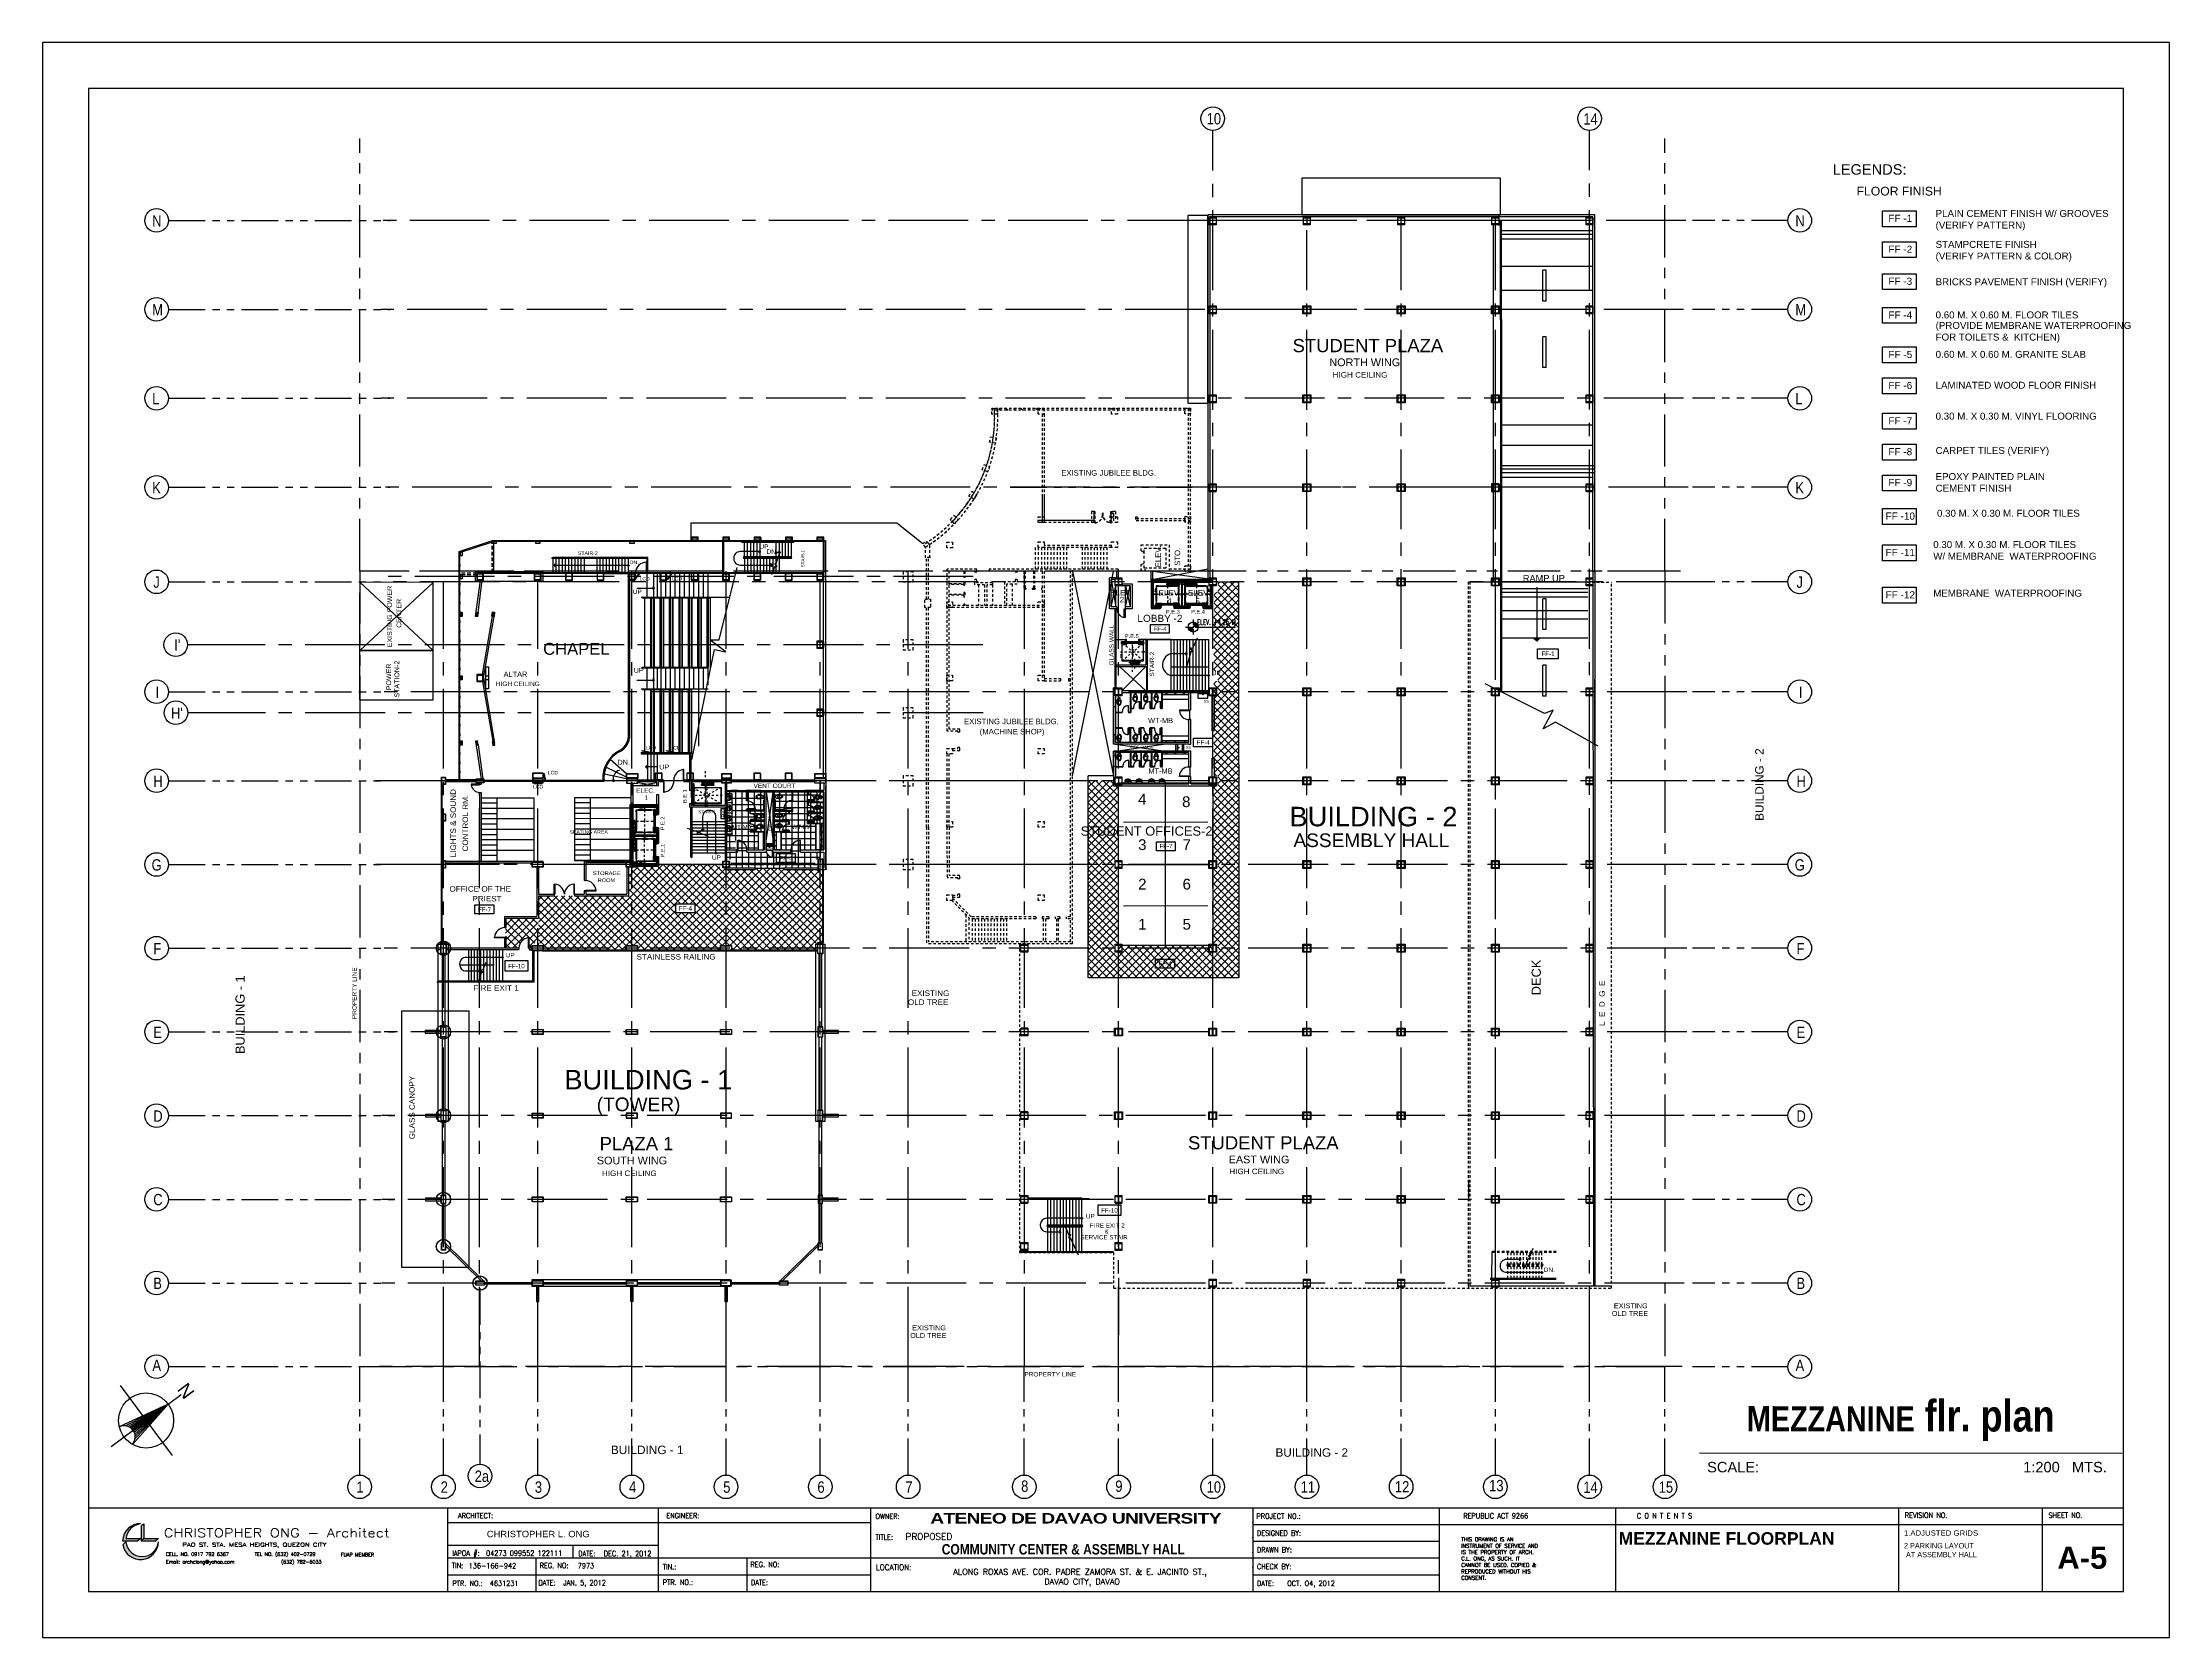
# Model space of a CAD drawing. Header units: millimetres. Extents: x 2148 to 2681, y 758 to 986.
# Drawn here: x 2376.7 to 2478.3, y 910 to 986.2 of the extents above; entities that cross this region are included whole.
import ezdxf
from ezdxf.enums import TextEntityAlignment as Align

# ---------------------------------------------------------------- set-up
doc = ezdxf.new("R2010")
doc.units = ezdxf.units.MM
for name, pattern in [('$0$HIDDEN', [0.375, 0.25, -0.125]), ('ACAD_ISO02W100', [15, 12, -3]), ('CENTER', [2, 1.25, -0.25, 0.25, -0.25]), ('CENTER2', [28.575, 19.05, -3.175, 3.175, -3.175]), ('DASHED', [0.75, 0.5, -0.25]), ('DASHED2', [0.375, 0.25, -0.125]), ('HIDDEN', [0.375, 0.25, -0.125]), ('PHANTOM2', [1.25, 0.625, -0.125, 0.125, -0.125, 0.125, -0.125]), ('PHANTOMX2', [5, 2.5, -0.5, 0.5, -0.5, 0.5, -0.5])]:
    doc.linetypes.add(name, pattern=pattern)
for name, color, linetype in [('0.1', 193, 'Continuous'), ('0.4', 121, 'Continuous'), ('1', 2, 'Continuous'), ('3', 3, 'Continuous'), ('3TX-TITLE', 3, 'Continuous'), ('4', 4, 'Continuous'), ('4CO', 4, 'Continuous'), ('A-Hatch', 253, 'Continuous'), ('ar elev', 2, 'Continuous'), ('at_Entity', 7, 'Continuous'), ('at_Rect', 7, 'Continuous'), ('cladding', 2, 'Continuous'), ('COL-EX', 2, 'Continuous'), ('COL-IN', 2, 'Continuous'), ('COLUMN', 7, 'Continuous'), ('contrucion line05', 86, 'Continuous'), ('D', 1, 'Continuous'), ('DIM', 20, 'Continuous'), ('DR', 7, 'Continuous'), ('ELAYOUT', 4, 'Continuous'), ('FIXTURE', 1, 'Continuous'), ('grid', 241, 'PHANTOMX2'), ('hacht', 8, 'Continuous'), ('HATCH', 8, 'Continuous'), ('Layer1', 5, 'Continuous'), ('p-boarder', 2, 'Continuous'), ('QUOTE', 2, 'Continuous'), ('S-BEAM-IDEN', 2, 'Continuous'), ('S-COLS', 6, 'Continuous'), ('S_GRID LINES', 252, 'Continuous'), ('TEXT', 6, 'Continuous'), ('TITLE', 3, 'Continuous'), ('TLBLK', 7, 'Continuous'), ('TXT1', 2, 'Continuous'), ('wall', 4, 'Continuous'), ('WLINE', 7, 'Continuous')]:
    doc.layers.add(name, color=color, linetype=linetype)
doc.styles.add('100', font='SIMPLEX.shx', dxfattribs={"height": 0.25})
doc.styles.add('ARIAL', font='arial.ttf')
doc.styles.add('ARIALNW', font='ARIALN.TTF')
doc.styles.add('MMTX$0$ESMX$0$X-OPTA1D', font='x-opta1d')
doc.styles.add('ROMANT', font='romant__.ttf')
doc.styles.add('SANSSERIFBOLD', font='SASB____.pfb', dxfattribs={"height": 0.6})
doc.styles.add('SMOOTHER', font='simplex_.ttf')
doc.styles.add('SWISS', font='swissl.ttf')
pattern_1 = [(135, (-225.95346, 80661.19678), (-0.1767766953, -0.1767766953), []), (225, (-225.95346, 80661.19678), (0.1767766953, -0.1767766953), [])]
pattern_2 = [(135, (82133.1097, 3047.26358), (-0.1767766953, -0.1767766953), []), (225, (82133.1097, 3047.26358), (0.1767766953, -0.1767766953), [])]
pattern_3 = [(0, (42354.91878, 2063.27436), (0, 0.296875), []), (90, (42354.91878, 2063.27436), (-0.296875, 2e-17), [])]
pattern_4 = [(0, (82234.7097, 3047.26358), (0, 0.296875), []), (90, (82234.7097, 3047.26358), (-0.296875, 2e-17), [])]
pattern_5 = [(225, (-76556.0277916, -1225.9457364), (0.000883883476483, -0.000883883476483), [])]
pattern_6 = [(315, (81412.1467032, -1225.985906), (-0.000883883476483, -0.000883883476483), [])]
pattern_7 = [(225, (-76556.6946319, -1225.9457364), (0.000883883476483, -0.000883883476483), [])]
pattern_8 = [(135, (-83138.37034, 154219.73038), (-0.1767766953, -0.1767766953), [])]
pattern_9 = [(45, (101.6, 1e-11), (-0.01796051224, 0.01796051224), [])]

# ---------------------------------------------------------------- blocks, each defined once
blk = doc.blocks.new('BOWL')
at = {"layer": 'DR', "color": 7, "linetype": 'Continuous'}
for p, q in [((-75570.29, -368.11), (-75570.43, -368.07)), ((-75570.43, -368.07), (-75570.29, -368.11)), ((-75570.29, -368.11), (-75570.2, -368.14)), ((-75570.2, -368.14), (-75570.18, -368.16)), ((-75570.18, -368.16), (-75570.18, -368.36)), ((-75570.18, -368.36), (-75570.18, -368.16)), ((-75570.29, -368.4), (-75570.43, -368.44)), ((-75570.29, -368.4), (-75570.43, -368.44)), ((-75570.29, -368.4), (-75570.2, -368.37)), ((-75570.2, -368.37), (-75570.18, -368.36))]:
    blk.add_line(p, q, dxfattribs=at)
at = {"layer": 'DR', "color": 8, "linetype": 'Continuous'}
for p, q in [((-75570.13, -368.21), (-75570.18, -368.21)), ((-75570.13, -368.29), (-75570.18, -368.29))]:
    blk.add_line(p, q, dxfattribs=at)
at = {"layer": 'DR', "color": 7, "linetype": 'Continuous'}
for points in [[(-75570.83, -368.26, -0.190094), (-75570.81, -368.18, -0.160718), (-75570.62, -368.07, -0.104398), (-75570.43, -368.07, -0.104398)], [(-75570.83, -368.26, 0.190094), (-75570.81, -368.34, 0.160718), (-75570.62, -368.44, 0.104398), (-75570.43, -368.44, 0.104398)]]:
    blk.add_lwpolyline(points, format="xyb", dxfattribs=at)
at = {"layer": 'DR', "color": 8, "linetype": 'Continuous'}
for points in [[(-75570.78, -368.26, -0.187036), (-75570.75, -368.19, -0.115027), (-75570.64, -368.12, -0.170967), (-75570.49, -368.12, -0.209642), (-75570.41, -368.19, -0.096036), (-75570.4, -368.26)], [(-75570.78, -368.26, 0.187036), (-75570.75, -368.32, 0.115027), (-75570.64, -368.39, 0.170967), (-75570.49, -368.4, 0.209642), (-75570.41, -368.33, 0.096036), (-75570.4, -368.26)]]:
    blk.add_lwpolyline(points, format="xyb", dxfattribs=at)
at = {"layer": 'DR', "color": 7, "linetype": 'Continuous'}
blk.add_lwpolyline([(-75570.14, -368.29), (-75570.13, -368.29), (-75570.13, -368.35), (-75570.14, -368.35)], close=True, dxfattribs=at)
at = {"layer": 'DR', "color": 8, "linetype": 'Continuous'}
for centre, radius in [((-75570.34, -368.18), 0.00745), ((-75570.23, -368.17), 0.00745), ((-75570.22, -368.25), 0.00745), ((-75570.13, -368.25), 0.035), ((-75570.34, -368.33), 0.00745), ((-75570.23, -368.33), 0.00745)]:
    blk.add_circle(centre, radius, dxfattribs=at)
at = {"layer": 'DR', "color": 7, "linetype": 'Continuous'}
blk.add_circle((-75570.13, -368.25), 0.0417, dxfattribs=at)
for centre, radius, start, end in [((-75570.72, -368.25), 0.113, 138.4248, 182.2387), ((-75570.72, -368.26), 0.113, 177.7613, 221.5752), ((-75570.53, -368.53), 0.469, 77.28, 101.1199), ((-75570.55, -368.12), 0.335, 221.3231, 257.5875), ((-75570.53, -367.98), 0.469, 258.8801, 282.72)]:
    blk.add_arc(centre, radius, start, end, dxfattribs=at)
at = {"layer": 'DR', "color": 8, "linetype": 'Continuous'}
for centre, radius, start, end in [((-75570.68, -368.26), 0.096, 129.0871, 179.204), ((-75570.68, -368.26), 0.096, 180.796, 230.9129), ((-75570.53, -368.24), 0.131, 26.2125, 73.5731), ((-75570.47, -368.26), 0.0422, 318.929, 41.071), ((-75570.59, -368.26), 0.191, 359.4176, 21.3602), ((-75570.59, -368.26), 0.191, 338.6398, 0.5824), ((-75570.55, -368.11), 0.297, 228.446, 252.3404), ((-75570.56, -368.19), 0.214, 248.4444, 287.252), ((-75570.53, -368.27), 0.131, 286.4269, 333.7875)]:
    blk.add_arc(centre, radius, start, end, dxfattribs=at)
blk = doc.blocks.new('ELEVA2')
at = {"ltscale": 0.05}
blk.add_line((-79000.46, -2182.35), (-79000.46, -2182.35), dxfattribs=at)
for points in [[(-79001.24, -2180.94), (-79000.46, -2180.94), (-79000.46, -2182.29), (-79001.24, -2182.29)], [(-79001.41, -2182.24), (-79000.43, -2182.24), (-79000.43, -2182.29), (-79001.41, -2182.29)], [(-79001.36, -2182.35), (-79000.44, -2182.35), (-79000.44, -2182.3), (-79001.36, -2182.3)], [(-79001.34, -2181.63), (-79001.3, -2181.63), (-79001.3, -2181.72), (-79001.34, -2181.72)], [(-79001.09, -2182.24), (-79000.78, -2182.24), (-79000.78, -2182.26), (-79001.09, -2182.26)], [(-79001.09, -2182.33), (-79000.78, -2182.33), (-79000.78, -2182.35), (-79001.09, -2182.35)], [(-79000.79, -2182.26), (-79000.47, -2182.26), (-79000.47, -2182.28), (-79000.79, -2182.28)], [(-79000.79, -2182.31), (-79000.47, -2182.31), (-79000.47, -2182.33), (-79000.79, -2182.33)], [(-79000.46, -2182.23), (-79000.43, -2182.23), (-79000.43, -2182.29), (-79000.46, -2182.29)]]:
    blk.add_lwpolyline(points, close=True, dxfattribs=at)
for points in [[(-79001.08, -2182.24), (-79001.08, -2182.2), (-79001.23, -2182.2), (-79001.23, -2180.95), (-79000.48, -2180.95), (-79000.48, -2182.2), (-79000.48, -2182.2), (-79000.48, -2182.26), (-79000.47, -2182.26), (-79000.47, -2182.29)], [(-79001.3, -2182.24), (-79001.41, -2182.24), (-79001.41, -2182.26), (-79001.3, -2182.26)], [(-79001.3, -2182.26), (-79001.41, -2182.26), (-79001.41, -2182.28), (-79001.3, -2182.28)], [(-79001.3, -2182.31), (-79001.4, -2182.31), (-79001.4, -2182.33), (-79001.3, -2182.33)], [(-79001.3, -2182.33), (-79001.4, -2182.33), (-79001.4, -2182.35), (-79001.3, -2182.35)], [(-79001.1, -2182.36), (-79001.1, -2182.36), (-79001.1, -2182.35), (-79001.08, -2182.35), (-79001.08, -2182.37), (-79001.1, -2182.37), (-79001.1, -2182.37), (-79001.1, -2182.37), (-79001.1, -2182.37), (-79001.1, -2182.37), (-79001.1, -2182.37), (-79001.08, -2182.37), (-79001.08, -2182.35), (-79001.1, -2182.35), (-79001.1, -2182.35), (-79001.1, -2182.35), (-79001.1, -2182.36)], [(-79000.47, -2182.3), (-79000.46, -2182.3), (-79000.46, -2182.35), (-79000.46, -2182.35), (-79000.46, -2182.35), (-79000.46, -2182.35), (-79000.46, -2182.31), (-79000.47, -2182.31), (-79000.47, -2182.33), (-79000.48, -2182.33), (-79000.48, -2182.37), (-79000.46, -2182.37), (-79000.46, -2182.37), (-79000.46, -2182.37), (-79000.46, -2182.37), (-79000.48, -2182.37), (-79000.48, -2182.33), (-79000.47, -2182.33), (-79000.47, -2182.3)], [(-79001.09, -2182.37), (-79001.1, -2182.45)], [(-79000.48, -2182.37), (-79000.46, -2182.45)]]:
    blk.add_lwpolyline(points, dxfattribs=at)
at = {"layer": 'at_Entity', "color": 7, "lineweight": 9}
for p, q in [((-79001.5, -2181.27), (-79001.47, -2181.27)), ((-79001.5, -2181.32), (-79001.5, -2181.29)), ((-79001.33, -2181.29), (-79001.5, -2181.29)), ((-79001.33, -2181.32), (-79001.5, -2181.32)), ((-79001.33, -2181.32), (-79001.5, -2181.32)), ((-79001.47, -2181.27), (-79001.47, -2181.29)), ((-79001.47, -2181.32), (-79001.47, -2181.41)), ((-79001.44, -2181.32), (-79001.44, -2181.32)), ((-79001.44, -2181.32), (-79001.42, -2181.32)), ((-79001.44, -2181.32), (-79001.42, -2181.32)), ((-79001.42, -2181.44), (-79001.42, -2181.3)), ((-79001.42, -2181.35), (-79001.42, -2181.32)), ((-79001.42, -2181.35), (-79001.42, -2181.32)), ((-79001.42, -2181.32), (-79001.42, -2181.32)), ((-79001.42, -2181.32), (-79001.42, -2181.32)), ((-79001.42, -2181.32), (-79001.42, -2181.32)), ((-79001.42, -2181.32), (-79001.42, -2181.32)), ((-79001.42, -2181.32), (-79001.42, -2181.32)), ((-79001.42, -2181.35), (-79001.41, -2181.35)), ((-79001.42, -2181.35), (-79001.42, -2181.35)), ((-79001.42, -2181.35), (-79001.41, -2181.35)), ((-79001.42, -2181.35), (-79001.42, -2181.35)), ((-79001.42, -2181.35), (-79001.42, -2181.35)), ((-79001.42, -2181.35), (-79001.42, -2181.35)), ((-79001.41, -2181.35), (-79001.41, -2181.32)), ((-79001.41, -2181.35), (-79001.41, -2181.32)), ((-79001.41, -2181.32), (-79001.41, -2181.32)), ((-79001.41, -2181.32), (-79001.41, -2181.32)), ((-79001.41, -2181.32), (-79001.41, -2181.32)), ((-79001.41, -2181.32), (-79001.41, -2181.32)), ((-79001.41, -2181.32), (-79001.41, -2181.32)), ((-79001.39, -2181.32), (-79001.41, -2181.32)), ((-79001.39, -2181.32), (-79001.41, -2181.32)), ((-79001.41, -2181.35), (-79001.41, -2181.35)), ((-79001.41, -2181.35), (-79001.41, -2181.35)), ((-79001.39, -2181.32), (-79001.39, -2181.32)), ((-79001.35, -2181.27), (-79001.33, -2181.27)), ((-79001.35, -2181.29), (-79001.35, -2181.27)), ((-79001.35, -2181.32), (-79001.35, -2181.83)), ((-79001.33, -2181.63), (-79001.33, -2181.27)), ((-79001.33, -2181.32), (-79001.33, -2181.29)), ((-79001.49, -2181.68), (-79001.55, -2181.68)), ((-79001.47, -2181.41), (-79001.5, -2181.41)), ((-79001.47, -2181.74), (-79001.5, -2181.74)), ((-79001.33, -2181.83), (-79001.5, -2181.83)), ((-79001.33, -2181.83), (-79001.5, -2181.83)), ((-79001.5, -2181.86), (-79001.5, -2181.83)), ((-79001.5, -2181.86), (-79001.33, -2181.86)), ((-79001.5, -2181.88), (-79001.47, -2181.88)), ((-79001.44, -2181.58), (-79001.49, -2181.58)), ((-79001.47, -2181.83), (-79001.47, -2181.74)), ((-79001.47, -2181.88), (-79001.47, -2181.86)), ((-79001.43, -2181.68), (-79001.46, -2181.68)), ((-79001.44, -2181.83), (-79001.44, -2181.83)), ((-79001.44, -2181.83), (-79001.42, -2181.83)), ((-79001.44, -2181.83), (-79001.42, -2181.83)), ((-79001.42, -2181.8), (-79001.42, -2181.83)), ((-79001.42, -2181.8), (-79001.42, -2181.83)), ((-79001.41, -2181.8), (-79001.42, -2181.8)), ((-79001.42, -2181.8), (-79001.42, -2181.8)), ((-79001.42, -2181.8), (-79001.42, -2181.8)), ((-79001.42, -2181.8), (-79001.42, -2181.8)), ((-79001.41, -2181.8), (-79001.42, -2181.8)), ((-79001.42, -2181.8), (-79001.42, -2181.8)), ((-79001.42, -2181.8), (-79001.42, -2181.8)), ((-79001.42, -2181.8), (-79001.42, -2181.8)), ((-79001.42, -2181.83), (-79001.42, -2181.83)), ((-79001.42, -2181.83), (-79001.42, -2181.83)), ((-79001.42, -2181.83), (-79001.42, -2181.83)), ((-79001.42, -2181.83), (-79001.42, -2181.83)), ((-79001.42, -2181.83), (-79001.42, -2181.83)), ((-79001.42, -2182.3), (-79001.42, -2182.35)), ((-79001.3, -2182.3), (-79001.42, -2182.3)), ((-79001.3, -2182.35), (-79001.42, -2182.35)), ((-79001.41, -2181.8), (-79001.41, -2181.83)), ((-79001.41, -2181.8), (-79001.41, -2181.83)), ((-79001.41, -2181.8), (-79001.41, -2181.8)), ((-79001.41, -2181.8), (-79001.41, -2181.8)), ((-79001.41, -2181.83), (-79001.41, -2181.83)), ((-79001.41, -2181.83), (-79001.41, -2181.83)), ((-79001.41, -2181.83), (-79001.41, -2181.83)), ((-79001.41, -2181.83), (-79001.41, -2181.83)), ((-79001.41, -2181.83), (-79001.41, -2181.83)), ((-79001.39, -2181.83), (-79001.41, -2181.83)), ((-79001.39, -2181.83), (-79001.41, -2181.83)), ((-79001.41, -2182.24), (-79001.41, -2182.29)), ((-79001.3, -2182.24), (-79001.41, -2182.24)), ((-79001.41, -2182.24), (-79001.41, -2182.26)), ((-79001.3, -2182.26), (-79001.41, -2182.26)), ((-79001.3, -2182.26), (-79001.41, -2182.26)), ((-79001.41, -2182.26), (-79001.41, -2182.28)), ((-79001.3, -2182.28), (-79001.41, -2182.28)), ((-79001.4, -2182.33), (-79001.4, -2182.31)), ((-79001.4, -2182.35), (-79001.4, -2182.33)), ((-79001.39, -2181.83), (-79001.39, -2181.83)), ((-79001.36, -2182.3), (-79001.36, -2182.35)), ((-79001.1, -2182.35), (-79001.36, -2182.35)), ((-79001.35, -2181.86), (-79001.35, -2181.88)), ((-79001.35, -2181.88), (-79001.33, -2181.88)), ((-79001.29, -2181.63), (-79001.34, -2181.63)), ((-79001.34, -2181.72), (-79001.29, -2181.72)), ((-79001.33, -2181.88), (-79001.33, -2181.72)), ((-79001.33, -2181.86), (-79001.33, -2181.83)), ((-79001.3, -2181.72), (-79001.3, -2181.63)), ((-79001.29, -2181.72), (-79001.29, -2181.63)), ((-79001.29, -2181.66), (-79001.29, -2181.66)), ((-79001.29, -2181.66), (-79001.29, -2181.66)), ((-79001.29, -2181.66), (-79001.29, -2181.66)), ((-79001.29, -2181.66), (-79001.29, -2181.68)), ((-79001.29, -2181.66), (-79001.29, -2181.67)), ((-79001.29, -2181.67), (-79001.29, -2181.67)), ((-79001.29, -2181.67), (-79001.29, -2181.67)), ((-79001.29, -2181.67), (-79001.28, -2181.67)), ((-79001.29, -2181.69), (-79001.29, -2181.68)), ((-79001.28, -2181.68), (-79001.29, -2181.68)), ((-79001.29, -2181.68), (-79001.29, -2181.68)), ((-79001.29, -2181.68), (-79001.29, -2181.68)), ((-79001.29, -2181.69), (-79001.29, -2181.68)), ((-79001.29, -2181.69), (-79001.29, -2181.69)), ((-79001.29, -2181.69), (-79001.29, -2181.69)), ((-79001.29, -2181.69), (-79001.29, -2181.69)), ((-79001.26, -2181.67), (-79001.28, -2181.67)), ((-79001.28, -2181.67), (-79001.28, -2181.67)), ((-79001.26, -2181.68), (-79001.28, -2181.68)), ((-79001.28, -2181.68), (-79001.28, -2181.68)), ((-79001.26, -2181.68), (-79001.26, -2181.67)), ((-79001.26, -2181.67), (-79001.26, -2181.67)), ((-79001.26, -2181.68), (-79001.26, -2181.68)), ((-79001.26, -2181.68), (-79001.26, -2181.68)), ((-79001.18, -2182.18), (-79001.24, -2182.29)), ((-79001.08, -2182.2), (-79001.23, -2182.2)), ((-79001.16, -2181.69), (-79001.16, -2181.66)), ((-79001.09, -2182.33), (-79001.09, -2182.35)), ((-79000.78, -2182.33), (-79001.09, -2182.33)), ((-79000.78, -2182.35), (-79001.09, -2182.35)), ((-79001.08, -2182.2), (-79001.08, -2182.24)), ((-79000.48, -2182.35), (-79001.08, -2182.35)), ((-79000.98, -2181.66), (-79000.98, -2181.69)), ((-79000.48, -2182.2), (-79000.48, -2182.24)), ((-79000.48, -2182.2), (-79000.48, -2182.2)), ((-79000.48, -2182.24), (-79000.48, -2182.26)), ((-79000.48, -2182.33), (-79000.48, -2182.37)), ((-79000.48, -2182.33), (-79000.48, -2182.37)), ((-79000.44, -2182.35), (-79000.48, -2182.35)), ((-79000.47, -2182.26), (-79000.47, -2182.29)), ((-79000.47, -2182.3), (-79000.46, -2182.3)), ((-79000.47, -2182.31), (-79000.47, -2182.33)), ((-79000.46, -2182.3), (-79000.46, -2182.35)), ((-79000.46, -2182.31), (-79000.46, -2182.35)), ((-79000.46, -2182.35), (-79000.46, -2182.35)), ((-79000.46, -2182.35), (-79000.46, -2182.35)), ((-79000.44, -2182.3), (-79000.44, -2182.35)), ((-79000.46, -2182.45), (-79000.48, -2182.37)), ((-79000.46, -2182.37), (-79000.46, -2182.37))]:
    blk.add_line(p, q, dxfattribs=at)
at = {"layer": 'at_Rect', "color": 7}
for p, q in [((-79001.46, -2181.35), (-79001.46, -2181.8)), ((-79001.46, -2181.35), (-79001.37, -2181.35)), ((-79001.37, -2181.8), (-79001.37, -2181.35)), ((-79001.37, -2181.8), (-79001.46, -2181.8))]:
    blk.add_line(p, q, dxfattribs=at)
at = {"layer": 'DR', "linetype": 'CENTER', "ltscale": 0.05}
for points in [[(-79001.4, -2181.48), (-79001.43, -2181.48), (-79001.43, -2181.68), (-79001.4, -2181.68)], [(-79001.16, -2181.66), (-79000.98, -2181.66), (-79000.98, -2181.69), (-79001.16, -2181.69)], [(-79000.73, -2181.66), (-79000.55, -2181.66), (-79000.55, -2181.69), (-79000.73, -2181.69)]]:
    blk.add_lwpolyline(points, close=True, dxfattribs=at)
at = {"layer": 'HATCH', "linetype": 'CENTER', "ltscale": 0.05}
for p, q in [((-79001.46, -2181.35), (-79001.37, -2181.8)), ((-79001.46, -2181.8), (-79001.37, -2181.35)), ((-79001.34, -2181.27), (-79001.34, -2181.91)), ((-79001.24, -2180.94), (-79000.46, -2182.29)), ((-79001.24, -2182.29), (-79000.46, -2180.94)), ((-79000.85, -2180.88), (-79000.85, -2182.39)), ((-79000.32, -2181.68), (-79002.06, -2181.68)), ((-79001.54, -2181.58), (-79001.35, -2181.58)), ((-79001.36, -2181.58), (-79001.41, -2181.58)), ((-79000.32, -2181.61), (-79001.23, -2181.61)), ((-79000.78, -2182.38), (-79000.78, -2182.2))]:
    blk.add_line(p, q, dxfattribs=at)
blk = doc.blocks.new('elevf')
at = {"layer": 'ar elev', "color": 8}
for p, q in [((-79972.23, -1903.87), (-79972.24, -1903.87)), ((-79972.24, -1903.87), (-79972.24, -1903.87)), ((-79972.24, -1903.87), (-79972.24, -1903.87)), ((-79972.24, -1903.87), (-79972.23, -1903.87)), ((-79972.24, -1903.87), (-79972.24, -1903.98)), ((-79972.23, -1903.87), (-79972.24, -1903.87)), ((-79972.23, -1903.97), (-79972.24, -1903.97)), ((-79972.24, -1903.97), (-79972.24, -1903.97)), ((-79972.24, -1903.97), (-79972.24, -1903.97)), ((-79972.24, -1903.97), (-79972.24, -1903.98)), ((-79972.24, -1903.98), (-79972.23, -1903.97)), ((-79972.23, -1903.97), (-79972.24, -1903.97)), ((-79972.23, -1903.87), (-79972.23, -1903.87)), ((-79972.23, -1903.87), (-79972.23, -1903.87)), ((-79972.23, -1903.97), (-79972.23, -1903.97)), ((-79972.23, -1903.97), (-79972.23, -1903.97)), ((-79969.66, -1903.87), (-79969.68, -1903.87)), ((-79969.66, -1903.97), (-79969.68, -1903.97)), ((-79969.67, -1903.87), (-79969.67, -1903.87)), ((-79969.67, -1903.87), (-79969.67, -1903.87)), ((-79969.67, -1903.87), (-79969.67, -1903.87)), ((-79969.67, -1903.87), (-79969.67, -1903.87)), ((-79969.67, -1903.87), (-79969.67, -1903.87)), ((-79969.67, -1903.87), (-79969.67, -1903.87)), ((-79969.67, -1903.87), (-79969.67, -1903.98)), ((-79969.67, -1903.97), (-79969.67, -1903.97)), ((-79969.67, -1903.97), (-79969.67, -1903.97)), ((-79969.67, -1903.97), (-79969.67, -1903.97)), ((-79969.67, -1903.97), (-79969.67, -1903.97)), ((-79969.67, -1903.97), (-79969.67, -1903.98)), ((-79969.67, -1903.98), (-79969.67, -1903.97)), ((-79969.67, -1903.97), (-79969.67, -1903.97))]:
    blk.add_line(p, q, dxfattribs=at)
at = {"layer": 'ar elev', "color": 8, "linetype": 'CENTER2', "ltscale": 0.01}
for p, q in [((-79971.02, -1903.62), (-79971.72, -1903.62)), ((-79971.64, -1903.41), (-79971.64, -1904.64)), ((-79971.36, -1903.41), (-79971.36, -1903.7)), ((-79970.91, -1903.62), (-79970.2, -1903.62)), ((-79970.55, -1903.41), (-79970.55, -1903.7)), ((-79970.26, -1903.41), (-79970.26, -1904.64)), ((-79972.26, -1904.1), (-79971.03, -1904.1)), ((-79969.64, -1904.1), (-79970.89, -1904.1))]:
    blk.add_line(p, q, dxfattribs=at)
at = {"layer": 'ar elev'}
for points in [[(-79971.98, -1904.76), (-79972.41, -1904.76), (-79972.41, -1903.41), (-79969.5, -1903.41), (-79969.5, -1904.76), (-79969.93, -1904.76), (-79969.93, -1904.77), (-79969.49, -1904.77), (-79969.49, -1903.4), (-79972.42, -1903.4), (-79972.42, -1904.77), (-79971.98, -1904.77)], [(-79971.63, -1903.57), (-79971.08, -1903.57), (-79971.08, -1903.67), (-79971.63, -1903.67)], [(-79971.21, -1903.7), (-79971.21, -1903.7), (-79971.21, -1903.7), (-79971.21, -1903.7)], [(-79970.94, -1903.45), (-79970.9, -1903.45), (-79970.9, -1903.44), (-79971, -1903.44), (-79971, -1903.45), (-79970.96, -1903.45), (-79970.96, -1903.45), (-79970.96, -1903.45), (-79970.96, -1903.45), (-79970.96, -1903.53), (-79970.96, -1903.53), (-79970.96, -1903.53), (-79970.96, -1903.53), (-79971, -1903.53), (-79971, -1903.54), (-79970.9, -1903.54), (-79970.9, -1903.53), (-79970.94, -1903.53), (-79970.95, -1903.53), (-79970.95, -1903.53), (-79970.95, -1903.53), (-79970.95, -1903.45), (-79970.95, -1903.45), (-79970.95, -1903.45)], [(-79970.95, -1903.53), (-79970.95, -1903.53), (-79970.95, -1903.45), (-79970.95, -1903.45), (-79970.95, -1903.45), (-79970.94, -1903.45), (-79970.9, -1903.45), (-79970.9, -1903.44), (-79971, -1903.44), (-79971, -1903.45), (-79970.96, -1903.45), (-79970.96, -1903.45), (-79970.96, -1903.45), (-79970.96, -1903.45), (-79970.96, -1903.53), (-79970.96, -1903.53), (-79970.96, -1903.53), (-79970.96, -1903.53), (-79971, -1903.53), (-79971, -1903.54), (-79970.9, -1903.54), (-79970.9, -1903.53), (-79970.94, -1903.53), (-79970.95, -1903.53)], [(-79970.82, -1903.57), (-79970.27, -1903.57), (-79970.27, -1903.67), (-79970.82, -1903.67)], [(-79970.69, -1903.7), (-79970.7, -1903.7), (-79970.7, -1903.7), (-79970.69, -1903.7)], [(-79969.52, -1903.44), (-79969.62, -1903.44), (-79969.62, -1903.45), (-79969.58, -1903.45), (-79969.58, -1903.45), (-79969.58, -1903.45), (-79969.57, -1903.45), (-79969.57, -1903.53), (-79969.58, -1903.53), (-79969.58, -1903.53), (-79969.58, -1903.53), (-79969.62, -1903.53), (-79969.62, -1903.54), (-79969.52, -1903.54), (-79969.52, -1903.53), (-79969.56, -1903.53), (-79969.57, -1903.53), (-79969.57, -1903.53), (-79969.57, -1903.53), (-79969.57, -1903.45), (-79969.57, -1903.45), (-79969.57, -1903.45), (-79969.56, -1903.45), (-79969.52, -1903.45)], [(-79972.28, -1904.64), (-79972.38, -1904.64), (-79972.38, -1904.64), (-79972.34, -1904.64), (-79972.34, -1904.65), (-79972.34, -1904.65), (-79972.34, -1904.65), (-79972.34, -1904.73), (-79972.34, -1904.73), (-79972.34, -1904.73), (-79972.34, -1904.73), (-79972.38, -1904.73), (-79972.38, -1904.74), (-79972.28, -1904.74), (-79972.28, -1904.73), (-79972.33, -1904.73), (-79972.33, -1904.73), (-79972.33, -1904.73), (-79972.33, -1904.73), (-79972.33, -1904.65), (-79972.33, -1904.65), (-79972.33, -1904.65), (-79972.33, -1904.64), (-79972.28, -1904.64)], [(-79972.2, -1904.54), (-79971.09, -1904.54), (-79971.09, -1904.57), (-79972.2, -1904.57)], [(-79972.18, -1904), (-79972.17, -1904), (-79972.17, -1904.23), (-79972.18, -1904.23)], [(-79972.17, -1904.43), (-79972.18, -1904.43), (-79972.18, -1904.54), (-79972.17, -1904.54)], [(-79972.17, -1904.52), (-79971.92, -1904.52), (-79971.92, -1904.54), (-79972.17, -1904.54)], [(-79971.97, -1904.64), (-79972, -1904.64), (-79972, -1904.64), (-79972, -1904.64), (-79972, -1904.64), (-79971.98, -1904.64), (-79971.97, -1904.64), (-79971.97, -1904.65), (-79971.97, -1904.67), (-79971.97, -1904.67), (-79971.97, -1904.67), (-79971.97, -1904.67)], [(-79971.97, -1904.71), (-79971.97, -1904.71), (-79971.97, -1904.71), (-79971.97, -1904.73), (-79971.97, -1904.73), (-79971.98, -1904.74), (-79972, -1904.74), (-79972, -1904.74), (-79972, -1904.74), (-79971.97, -1904.74)], [(-79971.98, -1904.64), (-79971.99, -1904.64), (-79971.99, -1904.74), (-79971.98, -1904.74)], [(-79971.94, -1904.6), (-79971.35, -1904.6), (-79971.35, -1904.61), (-79971.94, -1904.61)], [(-79971.92, -1904.62), (-79971.93, -1904.62), (-79971.94, -1904.62), (-79971.94, -1904.62), (-79971.94, -1904.62), (-79971.94, -1904.62), (-79971.94, -1904.62), (-79971.92, -1904.62), (-79971.92, -1904.64), (-79971.94, -1904.64), (-79971.94, -1904.64), (-79971.94, -1904.64), (-79971.94, -1904.64), (-79971.94, -1904.64), (-79971.93, -1904.64), (-79971.92, -1904.64), (-79971.92, -1904.64), (-79971.92, -1904.64), (-79971.92, -1904.62), (-79971.92, -1904.62)], [(-79971.93, -1904.55), (-79971.36, -1904.55), (-79971.36, -1904.56), (-79971.93, -1904.56)], [(-79971.35, -1904.62), (-79971.35, -1904.62), (-79971.37, -1904.62), (-79971.37, -1904.62), (-79971.37, -1904.62), (-79971.37, -1904.64), (-79971.37, -1904.64), (-79971.37, -1904.64), (-79971.35, -1904.64), (-79971.35, -1904.64), (-79971.35, -1904.64), (-79971.35, -1904.64), (-79971.35, -1904.64), (-79971.37, -1904.64), (-79971.37, -1904.62), (-79971.35, -1904.62), (-79971.35, -1904.62), (-79971.35, -1904.62)], [(-79971.29, -1904.64), (-79971.29, -1904.64), (-79971.32, -1904.64), (-79971.32, -1904.67), (-79971.32, -1904.67), (-79971.32, -1904.67), (-79971.32, -1904.67), (-79971.32, -1904.65), (-79971.31, -1904.64), (-79971.31, -1904.64), (-79971.29, -1904.64), (-79971.29, -1904.64)], [(-79971.31, -1904.73), (-79971.32, -1904.73), (-79971.32, -1904.71), (-79971.32, -1904.71), (-79971.32, -1904.71), (-79971.32, -1904.71), (-79971.32, -1904.74), (-79971.29, -1904.74), (-79971.29, -1904.74), (-79971.29, -1904.74), (-79971.29, -1904.74), (-79971.31, -1904.74)], [(-79971.31, -1904.76), (-79970.6, -1904.76), (-79970.6, -1904.77), (-79971.31, -1904.77)], [(-79971.3, -1904.64), (-79971.3, -1904.64), (-79971.3, -1904.74), (-79971.3, -1904.74)], [(-79971.1, -1904), (-79971.12, -1904), (-79971.12, -1904.23), (-79971.1, -1904.23)], [(-79970.94, -1904.64), (-79970.9, -1904.64), (-79970.9, -1904.64), (-79971, -1904.64), (-79971, -1904.64), (-79970.96, -1904.64), (-79970.96, -1904.65), (-79970.96, -1904.65), (-79970.96, -1904.65), (-79970.96, -1904.73), (-79970.96, -1904.73), (-79970.96, -1904.73), (-79970.96, -1904.73), (-79971, -1904.73), (-79971, -1904.74), (-79970.9, -1904.74), (-79970.9, -1904.73), (-79970.94, -1904.73), (-79970.95, -1904.73), (-79970.95, -1904.73), (-79970.95, -1904.73), (-79970.95, -1904.65), (-79970.95, -1904.65), (-79970.95, -1904.65)], [(-79969.71, -1904.54), (-79970.82, -1904.54), (-79970.82, -1904.57), (-79969.71, -1904.57)], [(-79970.8, -1904), (-79970.79, -1904), (-79970.79, -1904.23), (-79970.8, -1904.23)], [(-79970.59, -1904.64), (-79970.62, -1904.64), (-79970.62, -1904.64), (-79970.62, -1904.64), (-79970.62, -1904.64), (-79970.59, -1904.64), (-79970.59, -1904.64), (-79970.59, -1904.65), (-79970.59, -1904.67), (-79970.59, -1904.67), (-79970.59, -1904.67), (-79970.59, -1904.67)], [(-79970.59, -1904.71), (-79970.59, -1904.71), (-79970.59, -1904.73), (-79970.59, -1904.73), (-79970.59, -1904.74), (-79970.62, -1904.74), (-79970.62, -1904.74), (-79970.59, -1904.74)], [(-79970.6, -1904.64), (-79970.61, -1904.64), (-79970.61, -1904.74), (-79970.6, -1904.74)], [(-79969.97, -1904.6), (-79970.56, -1904.6), (-79970.56, -1904.61), (-79969.97, -1904.61)], [(-79970.54, -1904.62), (-79970.54, -1904.62), (-79970.55, -1904.62), (-79970.56, -1904.62), (-79970.56, -1904.62), (-79970.55, -1904.62), (-79970.55, -1904.62), (-79970.54, -1904.62), (-79970.54, -1904.64), (-79970.55, -1904.64), (-79970.55, -1904.64), (-79970.56, -1904.64), (-79970.56, -1904.64), (-79970.55, -1904.64), (-79970.55, -1904.64), (-79970.54, -1904.64), (-79970.54, -1904.64), (-79970.54, -1904.64)], [(-79969.98, -1904.55), (-79970.55, -1904.55), (-79970.55, -1904.56), (-79969.98, -1904.56)], [(-79969.74, -1904.52), (-79969.99, -1904.52), (-79969.99, -1904.54), (-79969.74, -1904.54)], [(-79969.97, -1904.62), (-79969.97, -1904.62), (-79969.99, -1904.62), (-79969.99, -1904.62), (-79969.99, -1904.62), (-79969.99, -1904.64), (-79969.99, -1904.64), (-79969.99, -1904.64), (-79969.97, -1904.64), (-79969.97, -1904.64), (-79969.97, -1904.64), (-79969.97, -1904.64), (-79969.97, -1904.64), (-79969.99, -1904.64), (-79969.99, -1904.62), (-79969.97, -1904.62), (-79969.97, -1904.62), (-79969.97, -1904.62)], [(-79969.93, -1904.64), (-79969.91, -1904.64), (-79969.91, -1904.64), (-79969.9, -1904.64), (-79969.9, -1904.64), (-79969.94, -1904.64), (-79969.94, -1904.67), (-79969.94, -1904.67), (-79969.94, -1904.67), (-79969.93, -1904.67), (-79969.93, -1904.65), (-79969.93, -1904.64)], [(-79969.93, -1904.73), (-79969.93, -1904.71), (-79969.94, -1904.71), (-79969.94, -1904.71), (-79969.94, -1904.71), (-79969.94, -1904.74), (-79969.9, -1904.74), (-79969.9, -1904.74), (-79969.91, -1904.74), (-79969.91, -1904.74), (-79969.93, -1904.74), (-79969.93, -1904.73)], [(-79969.92, -1904.64), (-79969.92, -1904.64), (-79969.92, -1904.74), (-79969.92, -1904.74)], [(-79969.72, -1904), (-79969.74, -1904), (-79969.74, -1904.23), (-79969.72, -1904.23)], [(-79969.74, -1904.43), (-79969.72, -1904.43), (-79969.72, -1904.54), (-79969.74, -1904.54)], [(-79969.52, -1904.64), (-79969.62, -1904.64), (-79969.62, -1904.64), (-79969.58, -1904.64), (-79969.58, -1904.65), (-79969.58, -1904.65), (-79969.57, -1904.65), (-79969.57, -1904.73), (-79969.58, -1904.73), (-79969.58, -1904.73), (-79969.58, -1904.73), (-79969.62, -1904.73), (-79969.62, -1904.74), (-79969.52, -1904.74), (-79969.52, -1904.73), (-79969.56, -1904.73), (-79969.57, -1904.73), (-79969.57, -1904.73), (-79969.57, -1904.73), (-79969.57, -1904.65), (-79969.57, -1904.65), (-79969.57, -1904.65), (-79969.56, -1904.64), (-79969.52, -1904.64)]]:
    blk.add_lwpolyline(points, close=True, dxfattribs=at)
at = {"layer": 'ar elev', "color": 3}
for points in [[(-79972.31, -1903.54), (-79972.36, -1903.54), (-79972.36, -1904.64), (-79972.31, -1904.64)], [(-79970.96, -1903.46), (-79972.33, -1903.46), (-79972.33, -1903.51), (-79970.96, -1903.51)], [(-79970.93, -1903.54), (-79970.98, -1903.54), (-79970.98, -1904.64), (-79970.93, -1904.64)], [(-79969.57, -1903.46), (-79970.95, -1903.46), (-79970.95, -1903.51), (-79969.57, -1903.51)], [(-79969.55, -1903.54), (-79969.6, -1903.54), (-79969.6, -1904.64), (-79969.55, -1904.64)], [(-79971.99, -1904.66), (-79972.33, -1904.66), (-79972.33, -1904.71), (-79971.99, -1904.71)], [(-79970.96, -1904.66), (-79971.3, -1904.66), (-79971.3, -1904.71), (-79970.96, -1904.71)], [(-79970.61, -1904.66), (-79970.95, -1904.66), (-79970.95, -1904.71), (-79970.61, -1904.71)], [(-79969.57, -1904.66), (-79969.92, -1904.66), (-79969.92, -1904.71), (-79969.57, -1904.71)]]:
    blk.add_lwpolyline(points, close=True, dxfattribs=at)
at = {"layer": 'ar elev'}
for points in [[(-79972.08, -1903.72), (-79972.08, -1903.7), (-79972.18, -1903.7), (-79972.18, -1903.79), (-79972.17, -1903.79), (-79972.17, -1903.72), (-79972.08, -1903.72)], [(-79971.21, -1903.72), (-79971.21, -1903.7), (-79971.1, -1903.7), (-79971.1, -1903.79), (-79971.12, -1903.79), (-79971.12, -1903.72), (-79971.21, -1903.72)], [(-79970.7, -1903.72), (-79970.7, -1903.7), (-79970.8, -1903.7), (-79970.8, -1903.79), (-79970.79, -1903.79), (-79970.79, -1903.72), (-79970.7, -1903.72)], [(-79969.83, -1903.72), (-79969.83, -1903.7), (-79969.72, -1903.7), (-79969.72, -1903.79), (-79969.74, -1903.79), (-79969.74, -1903.72), (-79969.83, -1903.72)], [(-79972.2, -1904.59), (-79971.09, -1904.59), (-79971.09, -1904.62), (-79972.2, -1904.62), (-79972.2, -1904.59)], [(-79971.93, -1904.64), (-79971.95, -1904.77), (-79971.98, -1904.77)], [(-79971.1, -1904.43), (-79971.12, -1904.43), (-79971.12, -1904.52), (-79971.37, -1904.52), (-79971.37, -1904.54), (-79971.1, -1904.54), (-79971.1, -1904.43)], [(-79971.36, -1904.64), (-79971.33, -1904.77), (-79971.31, -1904.77)], [(-79969.71, -1904.59), (-79970.82, -1904.59), (-79970.82, -1904.62), (-79969.71, -1904.62), (-79969.71, -1904.59)], [(-79970.8, -1904.43), (-79970.79, -1904.43), (-79970.79, -1904.52), (-79970.54, -1904.52), (-79970.54, -1904.54), (-79970.8, -1904.54), (-79970.8, -1904.43)], [(-79970.55, -1904.64), (-79970.57, -1904.77), (-79970.6, -1904.77)], [(-79969.98, -1904.64), (-79969.95, -1904.77), (-79969.93, -1904.77)]]:
    blk.add_lwpolyline(points, dxfattribs=at)
at = {"layer": 'ar elev', "color": 8}
for points in [[(-79972.18, -1903.79), (-79972.17, -1903.79), (-79972.17, -1904), (-79972.18, -1904)], [(-79972.18, -1903.79), (-79972.17, -1903.79), (-79972.17, -1904), (-79972.18, -1904)], [(-79972.08, -1903.7), (-79971.21, -1903.7), (-79971.21, -1903.72), (-79972.08, -1903.72)], [(-79972.08, -1903.71), (-79971.21, -1903.71), (-79971.21, -1903.71), (-79972.08, -1903.71)], [(-79971.66, -1903.62), (-79971.67, -1903.62), (-79971.67, -1903.62), (-79971.67, -1903.62), (-79971.67, -1903.59), (-79971.67, -1903.59), (-79971.68, -1903.59), (-79971.68, -1903.59), (-79971.68, -1903.65), (-79971.68, -1903.65), (-79971.67, -1903.65), (-79971.67, -1903.65), (-79971.67, -1903.63), (-79971.67, -1903.63), (-79971.67, -1903.62), (-79971.66, -1903.62), (-79971.66, -1903.63), (-79971.63, -1903.63), (-79971.63, -1903.63), (-79971.63, -1903.62), (-79971.63, -1903.62), (-79971.66, -1903.62)], [(-79971.12, -1903.79), (-79971.1, -1903.79), (-79971.1, -1904), (-79971.12, -1904)], [(-79971.11, -1903.79), (-79971.11, -1903.79), (-79971.11, -1904), (-79971.11, -1904)], [(-79971.04, -1903.59), (-79971.04, -1903.59), (-79971.04, -1903.59), (-79971.04, -1903.59), (-79971.04, -1903.62), (-79971.05, -1903.62), (-79971.05, -1903.62), (-79971.06, -1903.62), (-79971.06, -1903.62), (-79971.08, -1903.62), (-79971.08, -1903.62), (-79971.08, -1903.63), (-79971.06, -1903.63), (-79971.06, -1903.62), (-79971.05, -1903.62), (-79971.05, -1903.63), (-79971.04, -1903.63), (-79971.04, -1903.65), (-79971.04, -1903.65), (-79971.04, -1903.65), (-79971.04, -1903.65)], [(-79970.87, -1903.59), (-79970.87, -1903.59), (-79970.86, -1903.59), (-79970.86, -1903.59), (-79970.86, -1903.62), (-79970.86, -1903.62), (-79970.86, -1903.62), (-79970.85, -1903.62), (-79970.85, -1903.62), (-79970.82, -1903.62), (-79970.82, -1903.62), (-79970.82, -1903.63), (-79970.82, -1903.63), (-79970.85, -1903.63), (-79970.85, -1903.62), (-79970.86, -1903.62), (-79970.86, -1903.63), (-79970.86, -1903.63), (-79970.86, -1903.65), (-79970.86, -1903.65), (-79970.87, -1903.65), (-79970.87, -1903.65)], [(-79970.79, -1903.79), (-79970.8, -1903.79), (-79970.8, -1904), (-79970.79, -1904)], [(-79970.79, -1903.79), (-79970.8, -1903.79), (-79970.8, -1904), (-79970.79, -1904)], [(-79969.83, -1903.7), (-79970.7, -1903.7), (-79970.7, -1903.72), (-79969.83, -1903.72)], [(-79969.83, -1903.71), (-79970.7, -1903.71), (-79970.7, -1903.71), (-79969.83, -1903.71)], [(-79970.23, -1903.59), (-79970.23, -1903.59), (-79970.23, -1903.59), (-79970.23, -1903.59), (-79970.23, -1903.62), (-79970.23, -1903.62), (-79970.24, -1903.62), (-79970.25, -1903.62), (-79970.25, -1903.62), (-79970.27, -1903.62), (-79970.27, -1903.62), (-79970.27, -1903.63), (-79970.27, -1903.63), (-79970.25, -1903.63), (-79970.25, -1903.62), (-79970.24, -1903.62), (-79970.23, -1903.63), (-79970.23, -1903.63), (-79970.23, -1903.65), (-79970.23, -1903.65), (-79970.23, -1903.65), (-79970.23, -1903.65)], [(-79969.72, -1903.79), (-79969.74, -1903.79), (-79969.74, -1904), (-79969.72, -1904)], [(-79969.73, -1903.79), (-79969.73, -1903.79), (-79969.73, -1904), (-79969.73, -1904)], [(-79972.2, -1904.09), (-79972.2, -1904.09), (-79972.23, -1904.09), (-79972.23, -1904.09), (-79972.23, -1904.1), (-79972.24, -1904.1), (-79972.24, -1904.09), (-79972.24, -1904.09), (-79972.24, -1904.07), (-79972.24, -1904.07), (-79972.25, -1904.07), (-79972.25, -1904.13), (-79972.25, -1904.13), (-79972.24, -1904.13), (-79972.24, -1904.13), (-79972.24, -1904.1), (-79972.24, -1904.1), (-79972.24, -1904.1), (-79972.23, -1904.1), (-79972.23, -1904.1), (-79972.22, -1904.1), (-79972.2, -1904.1), (-79972.2, -1904.1)], [(-79972.18, -1904.23), (-79972.17, -1904.23), (-79972.17, -1904.43), (-79972.18, -1904.43)], [(-79972.18, -1904.23), (-79972.17, -1904.23), (-79972.17, -1904.43), (-79972.18, -1904.43)], [(-79971.12, -1904.23), (-79971.1, -1904.23), (-79971.1, -1904.43), (-79971.12, -1904.43)], [(-79971.11, -1904.23), (-79971.11, -1904.23), (-79971.11, -1904.43), (-79971.11, -1904.43)], [(-79971.04, -1904.07), (-79971.04, -1904.07), (-79971.04, -1904.07), (-79971.04, -1904.07), (-79971.04, -1904.09), (-79971.05, -1904.09), (-79971.05, -1904.1), (-79971.06, -1904.1), (-79971.06, -1904.09), (-79971.07, -1904.09), (-79971.08, -1904.09), (-79971.08, -1904.09), (-79971.08, -1904.1), (-79971.08, -1904.1), (-79971.06, -1904.1), (-79971.06, -1904.1), (-79971.05, -1904.1), (-79971.05, -1904.1), (-79971.04, -1904.1), (-79971.04, -1904.13), (-79971.04, -1904.13), (-79971.04, -1904.13), (-79971.04, -1904.13)], [(-79970.86, -1904.07), (-79970.86, -1904.07), (-79970.87, -1904.07), (-79970.87, -1904.13), (-79970.86, -1904.13), (-79970.86, -1904.13), (-79970.86, -1904.1), (-79970.86, -1904.1), (-79970.86, -1904.1), (-79970.85, -1904.1), (-79970.85, -1904.1), (-79970.84, -1904.1), (-79970.82, -1904.1), (-79970.82, -1904.1), (-79970.82, -1904.09), (-79970.82, -1904.09), (-79970.85, -1904.09), (-79970.85, -1904.09), (-79970.85, -1904.1), (-79970.86, -1904.1), (-79970.86, -1904.09), (-79970.86, -1904.09)], [(-79970.79, -1904.23), (-79970.8, -1904.23), (-79970.8, -1904.43), (-79970.79, -1904.43)], [(-79970.79, -1904.23), (-79970.8, -1904.23), (-79970.8, -1904.43), (-79970.79, -1904.43)], [(-79969.72, -1904.23), (-79969.74, -1904.23), (-79969.74, -1904.43), (-79969.72, -1904.43)], [(-79969.73, -1904.23), (-79969.73, -1904.23), (-79969.73, -1904.43), (-79969.73, -1904.43)], [(-79969.66, -1904.07), (-79969.66, -1904.07), (-79969.66, -1904.07), (-79969.66, -1904.07), (-79969.66, -1904.09), (-79969.66, -1904.09), (-79969.67, -1904.1), (-79969.68, -1904.1), (-79969.68, -1904.09), (-79969.69, -1904.09), (-79969.7, -1904.09), (-79969.7, -1904.09), (-79969.7, -1904.1), (-79969.7, -1904.1), (-79969.68, -1904.1), (-79969.68, -1904.1), (-79969.67, -1904.1), (-79969.66, -1904.1), (-79969.66, -1904.1), (-79969.66, -1904.13), (-79969.66, -1904.13), (-79969.66, -1904.13), (-79969.66, -1904.13)]]:
    blk.add_lwpolyline(points, close=True, dxfattribs=at)
at = {"layer": 'ar elev', "linetype": 'ACAD_ISO02W100', "ltscale": 0.3}
for points in [[(-79971.52, -1903.59), (-79971.2, -1903.59), (-79971.2, -1903.65), (-79971.52, -1903.65)], [(-79970.71, -1903.59), (-79970.39, -1903.59), (-79970.39, -1903.65), (-79970.71, -1903.65)]]:
    blk.add_lwpolyline(points, close=True, dxfattribs=at)
blk = doc.blocks.new('A$C1DB67A09')
at = {"layer": 'TXT1'}
h = blk.add_hatch(color=256, dxfattribs=at)
h.paths.add_polyline_path([(11.97, -78.06), (11.97, -78.04, 0.40452), (11.11, -78.87), (11.85, -78.87), (11.97, -78.75), (11.27, -78.75, -0.356433)])
h.paths.add_polyline_path([(12.13, -78.06, 0.001156), (12.12, -78.06), (12.01, -78.17), (12.01, -78.87), (12.13, -78.75)])
h.paths.add_polyline_path([(12.82, -78.76, 0.001156), (12.82, -78.75), (12.13, -78.75), (12.01, -78.87), (12.71, -78.87)])
h.paths.add_polyline_path([(11.27, -78.91), (11.12, -79.06, 0.908127), (12.82, -78.91), (12.82, -78.91, -0.904132)])
for p in [(74.01, -78.08, 0), (74.01, -78.88, 0), (74.01, -79.68, 0), (74.01, -80.48, 0)]:
    blk.add_point(p)
at = {"layer": 'D', "ltscale": 0.5}
blk.add_line((102.81, -77.28, 0), (102.81, -81.28, 0), dxfattribs=at)
at = {"layer": 'Defpoints', "ltscale": 0.5, "elevation": 0}
blk.add_lwpolyline([(7.29, -83.48), (108.89, -83.48), (108.89, -7.28), (7.29, -7.28)], close=True, dxfattribs=at)
at = {"layer": 'p-boarder', "ltscale": 0.5}
for p, q in [((26.64, -77.28, 0), (26.64, -81.28, 0)), ((26.64, -77.99, 0), (46.84, -77.99, 0)), ((36.7, -77.28, 0), (36.7, -81.28, 0)), ((36.7, -77.28, 0), (36.7, -81.28, 0)), ((46.84, -77.28, 0), (46.84, -81.28, 0)), ((65.1, -77.28, 0), (65.1, -81.28, 0)), ((65.1, -78.08, 0), (106.69, -78.08, 0)), ((74.01, -77.28, 0), (74.01, -81.28, 0)), ((74.01, -77.28, 0), (74.01, -81.28, 0)), ((82.43, -77.28, 0), (82.43, -81.28, 0)), ((95.95, -77.28, 0), (95.95, -81.28, 0)), ((26.64, -79.07, 0), (36.7, -79.07, 0)), ((65.1, -78.88, 0), (74.01, -78.88, 0)), ((26.64, -79.68, 0), (74.01, -79.68, 0)), ((40.93, -79.68, 0), (40.93, -81.28, 0)), ((26.64, -80.48, 0), (46.84, -80.48, 0)), ((65.1, -80.48, 0), (74.01, -80.48, 0))]:
    blk.add_line(p, q, dxfattribs=at)
at = {"layer": 'TXT1'}
for p, q in [((12.12, -78.06, 0), (12.01, -78.17, 0)), ((12.01, -78.17, 0), (12.01, -78.87, 0)), ((12.13, -78.05, 0), (12.13, -78.75, 0)), ((11.11, -78.87, 0), (11.85, -78.87, 0)), ((11.27, -78.91, 0), (11.12, -79.06, 0)), ((11.27, -78.75, 0), (11.97, -78.75, 0)), ((11.97, -78.75, 0), (11.85, -78.87, 0)), ((12.13, -78.75, 0), (12.01, -78.87, 0)), ((12.01, -78.87, 0), (12.71, -78.87, 0)), ((12.13, -78.75, 0), (12.83, -78.75, 0)), ((12.82, -78.76, 0), (12.71, -78.87, 0))]:
    blk.add_line(p, q, dxfattribs=at)
for centre, radius, start, end in [((11.97, -78.9, 0), 0.858, 89.7845, 177.8817), ((12.05, -78.83, 0), 0.78, 95.7645, 174.2355), ((11.97, -78.9, 0), 0.858, 190.5293, 359.503), ((12.05, -78.83, 0), 0.78, 185.7645, 354.2355)]:
    blk.add_arc(centre, radius, start, end, dxfattribs=at)
at = {"layer": 'wall', "color": 16, "linetype": 'ByBlock', "ltscale": 1.5}
blk.add_line((9.49, -77.28, 0), (106.69, -77.28, 0), dxfattribs=at)
at = {"layer": 'wall', "ltscale": 0.5}
for p, q in [((32.63, -79.07, 0), (32.63, -79.68, 0)), ((30.86, -79.68, 0), (30.86, -81.28, 0))]:
    blk.add_line(p, q, dxfattribs=at)
at = {"layer": 'wall', "color": 16, "linetype": 'ByBlock', "ltscale": 1.5, "elevation": 0}
blk.add_lwpolyline([(9.49, -81.28), (106.69, -81.28), (106.69, -9.48), (9.49, -9.48)], close=True, dxfattribs=at)
at = {"layer": 'wall', "linetype": 'ByBlock'}
for p in [(65.1, -77.99, 0), (65.1, -78.7, 0), (65.1, -79.42, 0), (65.1, -80.13, 0)]:
    blk.add_point(p, dxfattribs=at)
at = {"color": 4, "style": 'ROMANT', "width": 1.003484}
blk.add_text('CHRISTOPHER ONG - Architect', height=0.4151, dxfattribs=at).set_placement((13.08, -78.69, 0), (23.87, -78.69, 0), align=Align.FIT)
at = {"color": 3, "style": 'ROMANT'}
for s, height, width, p in [(' PAO ST. STA. MESA HEIGHTS, QUEZON CITY', 0.1827, 1.3, (13.81, -79.14, 0)), ('CELL. NO. 0917 792 6367   ', 0.1661, 1.001604, (13.18, -79.58, 0)), ('Email: archclong@yahoo.com', 0.1661, 1.001604, (13.19, -79.95, 0)), ('TEL NO. (632) 402-0729', 0.1661, 1.001604, (17.42, -79.58, 0)), ('(632) 782-6033', 0.1661, 1.001604, (18.69, -79.95, 0)), ('FUAP MEMBER', 0.1661, 1.001604, (21.54, -79.61, 0))]:
    blk.add_text(s, height=height, dxfattribs=dict(at, width=width)).set_placement(p)
at = {"color": 4, "style": 'MMTX$0$ESMX$0$X-OPTA1D', "width": 1.1}
blk.add_text('CHRISTOPHER L. ONG', height=0.3054, dxfattribs=at).set_placement((30.97, -78.69, 0), align=Align.CENTER)
at = {"layer": '4CO', "attachment_point": 5}
for s, insert, char_height, width, style in [('{\\fTechnicBold|b0|i0|c2|p2;\\W1.6;\\T0.95;ATENEO DE DAVAO UNIVERSITY}', (56.64, -77.79, 0), 0.4983, 18.3325, 'ROMANT'), ('PROPOSED', (49.63, -78.66, 0), 0.313, 6.0702, '100'), ('{\\fTechnicBold|b0|i0|c2|p2;\\H0.91x;COMMUNITY CENTER & ASSEMBLY HALL}', (56.05, -79.27, 0), 0.5476, 16.0476, 'ROMANT')]:
    blk.add_mtext(s, dxfattribs=dict(at, insert=insert, char_height=char_height, width=width, style=style))
at = {"layer": 'TITLE', "style": 'SMOOTHER', "width": 0.9}
for s, height, p in [('ARCHITECT:', 0.253, (27.98, -77.66, 0)), ('ENGINEER:', 0.253, (37.88, -77.66, 0)), ('REPUBLIC ACT 9266', 0.2534, (76.71, -77.67, 0)), ('C O N T E N T S', 0.2534, (84.77, -77.67, 0))]:
    blk.add_text(s, height=height, dxfattribs=at).set_placement(p, align=Align.MIDDLE)
for s, height, p in [('OWNER:', 0.253, (47.08, -77.82, 0)), ('OWNER:', 0.253, (47.08, -77.82, 0)), ('PROJECT NO.:', 0.2534, (65.28, -77.81, 0)), ('REVISION NO.', 0.2534, (96.25, -77.77, 0)), ('SHEET NO.', 0.253, (103.11, -77.77, 0)), ('TITLE:', 0.253, (47.08, -78.81, 0)), ('TITLE:', 0.253, (47.08, -78.81, 0)), ('DESIGNED BY:', 0.2534, (65.3, -78.62, 0)), ('DRAWN BY:', 0.253, (65.3, -79.42, 0)), ('TIN:', 0.253, (26.84, -80.17, 0)), ('IAPOA #:', 0.253, (26.86, -79.58, 0)), ('136-166-942', 0.2534, (27.65, -80.18, 0)), ('04273 099552 122111', 0.2534, (28.48, -79.58, 0)), ('REG. NO:', 0.253, (31.04, -80.17, 0)), ('7973', 0.253, (32.86, -80.18, 0)), ('DATE:', 0.253, (32.88, -79.6, 0)), ('DEC. 21, 2012', 0.2534, (34.1, -79.6, 0)), ('TIN.:  ', 0.253, (36.92, -80.23, 0)), ('REG. NO:', 0.253, (41.11, -80.12, 0)), ('LOCATION: ', 0.282, (47.1, -80.27, 0)), ('CHECK BY:', 0.253, (65.3, -80.22, 0)), ('PTR. NO.:', 0.253, (26.87, -81.02, 0)), ('4631231', 0.253, (28.66, -81.02, 0)), ('DATE:', 0.253, (30.98, -80.99, 0)), ('JAN. 5, 2012', 0.2534, (32.17, -80.99, 0)), ('PTR. NO.: ', 0.253, (36.92, -80.97, 0)), ('DATE:', 0.253, (41.13, -80.98, 0)), ('DATE:', 0.253, (65.3, -81.02, 0)), ('OCT. O4, 2012', 0.2534, (66.75, -81.02, 0))]:
    blk.add_text(s, height=height, dxfattribs=at).set_placement(p)
at = {"layer": 'TITLE', "style": 'SMOOTHER'}
for s, insert, char_height, width, attachment_point in [('THIS DRAWING IS AN INSTRUMENT OF SERVICE AND IS THE PROPERTY OF ARCH. C.L. ONG, AS SUCH. IT CANNOT BE USED. COPIED & REPRODUCED WITHOUT HIS CONSENT.', (75.06, -78.7, 0), 0.184, 4.102, 1), ('ALONG ROXAS AVE. COR. PADRE ZAMORA ST. & E. JACINTO ST.,  DAVAO CITY, DAVAO', (56.95, -80.62, 0), 0.2816, 14.5035, 5)]:
    blk.add_mtext(s, dxfattribs=dict(at, insert=insert, char_height=char_height, width=width, attachment_point=attachment_point))
blk = doc.blocks.new('ELEV3')
at = {"ltscale": 0.05}
for p, q in [((-78998.15, -2187.79), (-78998.17, -2187.69)), ((-78997.59, -2187.79), (-78997.57, -2187.69)), ((-78997.57, -2187.69, 0), (-78997.28, -2187.69, 0))]:
    blk.add_line(p, q, dxfattribs=at)
for points in [[(-78998.42, -2187.89), (-78998.14, -2187.89), (-78998.14, -2187.89), (-78998.16, -2187.89), (-78998.16, -2187.87), (-78997.58, -2187.87), (-78997.58, -2187.89), (-78997.59, -2187.89), (-78997.59, -2187.89), (-78997.32, -2187.89), (-78997.32, -2187.86), (-78998.42, -2187.86), (-78998.42, -2187.89)], [(-78998.14, -2187.79), (-78998.16, -2187.79), (-78998.16, -2187.79), (-78998.16, -2187.79), (-78998.16, -2187.79), (-78998.16, -2187.79), (-78998.16, -2187.79), (-78998.14, -2187.79), (-78998.14, -2187.81), (-78998.16, -2187.81), (-78998.16, -2187.81), (-78998.16, -2187.81), (-78998.16, -2187.81), (-78998.16, -2187.81), (-78998.16, -2187.81), (-78998.41, -2187.81), (-78998.41, -2187.84), (-78997.33, -2187.84), (-78997.33, -2187.81), (-78997.58, -2187.81), (-78997.58, -2187.81), (-78997.58, -2187.81), (-78997.58, -2187.81), (-78997.58, -2187.81), (-78997.58, -2187.81), (-78997.59, -2187.81), (-78997.59, -2187.79), (-78997.58, -2187.79), (-78997.58, -2187.79), (-78997.58, -2187.79), (-78997.58, -2187.79), (-78997.58, -2187.79), (-78997.58, -2187.79), (-78997.59, -2187.79), (-78997.59, -2187.81), (-78998.14, -2187.81), (-78998.14, -2187.79), (-78998.15, -2187.79), (-78998.17, -2187.69)], [(-78998.14, -2187.89), (-78998.38, -2187.89), (-78998.38, -2188.72), (-78997.35, -2188.72), (-78997.35, -2187.89), (-78997.59, -2187.89), (-78997.59, -2187.93), (-78997.37, -2187.93), (-78997.37, -2188.7), (-78998.37, -2188.7), (-78998.37, -2187.93), (-78998.14, -2187.93), (-78998.14, -2187.89)]]:
    blk.add_lwpolyline(points, dxfattribs=at)
for points in [[(-78998.16, -2187.84), (-78997.58, -2187.84), (-78997.58, -2187.82), (-78998.16, -2187.82)], [(-78997.99, -2188.84), (-78997.54, -2188.84), (-78997.54, -2188.75), (-78997.99, -2188.75)], [(-78997.67, -2188.82), (-78997.87, -2188.82), (-78997.87, -2188.78), (-78997.67, -2188.78)]]:
    blk.add_lwpolyline(points, close=True, dxfattribs=at)
at = {"layer": 'at_Entity', "color": 7, "lineweight": 9}
for p, q in [((-78998.4, -2188.43), (-78998.45, -2188.43)), ((-78998.43, -2188.44), (-78998.44, -2188.43)), ((-78998.44, -2188.43), (-78998.43, -2188.43)), ((-78998.43, -2188.27), (-78998.43, -2188.27)), ((-78998.43, -2188.27), (-78998.43, -2188.29)), ((-78998.43, -2188.27), (-78998.43, -2188.27)), ((-78998.43, -2188.27), (-78998.43, -2188.27)), ((-78998.43, -2188.27), (-78998.43, -2188.28)), ((-78998.43, -2188.29), (-78998.43, -2188.28)), ((-78998.43, -2188.29), (-78998.43, -2188.29)), ((-78998.43, -2188.29), (-78998.43, -2188.29)), ((-78998.42, -2188.29), (-78998.43, -2188.29)), ((-78998.43, -2188.29), (-78998.42, -2188.29)), ((-78998.43, -2188.29), (-78998.43, -2188.29)), ((-78998.43, -2188.31), (-78998.43, -2188.29)), ((-78998.43, -2188.3), (-78998.43, -2188.29)), ((-78998.43, -2188.3), (-78998.43, -2188.31)), ((-78998.43, -2188.31), (-78998.43, -2188.31)), ((-78998.43, -2188.31), (-78998.43, -2188.31)), ((-78998.43, -2188.4), (-78998.43, -2188.47)), ((-78998.43, -2188.43), (-78998.43, -2188.42)), ((-78998.43, -2188.42), (-78998.42, -2188.43)), ((-78998.43, -2188.43), (-78998.43, -2188.43)), ((-78998.42, -2188.44), (-78998.43, -2188.44)), ((-78998.43, -2188.44), (-78998.43, -2188.44)), ((-78998.43, -2188.44), (-78998.43, -2188.44)), ((-78997.32, -2187.86), (-78998.42, -2187.86)), ((-78998.42, -2187.86), (-78998.42, -2187.89)), ((-78998.14, -2187.89), (-78998.42, -2187.89)), ((-78998.4, -2188.28), (-78998.42, -2188.28)), ((-78998.42, -2188.28), (-78998.42, -2188.29)), ((-78998.4, -2188.29), (-78998.42, -2188.29)), ((-78998.42, -2188.29), (-78998.42, -2188.29)), ((-78998.42, -2188.43), (-78998.42, -2188.44)), ((-78998.42, -2188.43), (-78998.42, -2188.43)), ((-78998.42, -2188.43), (-78998.42, -2188.43)), ((-78998.42, -2188.44), (-78998.42, -2188.44)), ((-78998.4, -2188.28), (-78998.4, -2188.29)), ((-78998.4, -2188.29), (-78998.4, -2188.29)), ((-78998.4, -2188.29), (-78998.4, -2188.29)), ((-78998.38, -2187.89), (-78998.38, -2188.72)), ((-78998.37, -2187.93), (-78998.14, -2187.93)), ((-78998.37, -2187.93), (-78998.37, -2188.7)), ((-78997.58, -2187.87), (-78998.16, -2187.87)), ((-78998.16, -2187.87), (-78998.16, -2187.89)), ((-78997.58, -2187.89), (-78998.16, -2187.89)), ((-78997.87, -2188.46), (-78997.87, -2188.57)), ((-78997.32, -2187.89), (-78997.59, -2187.89)), ((-78997.37, -2187.93), (-78997.59, -2187.93)), ((-78997.58, -2187.87), (-78997.58, -2187.89)), ((-78997.37, -2187.93), (-78997.37, -2188.7)), ((-78997.35, -2187.89), (-78997.35, -2188.72)), ((-78997.33, -2188.28), (-78997.32, -2188.28)), ((-78997.33, -2188.29), (-78997.33, -2188.28)), ((-78997.33, -2188.29), (-78997.32, -2188.29)), ((-78997.33, -2188.29), (-78997.33, -2188.29)), ((-78997.33, -2188.29), (-78997.33, -2188.29)), ((-78997.32, -2187.86), (-78997.32, -2187.89)), ((-78997.32, -2188.29), (-78997.32, -2188.28)), ((-78997.32, -2188.29), (-78997.31, -2188.29)), ((-78997.31, -2188.29), (-78997.32, -2188.29)), ((-78997.32, -2188.29), (-78997.32, -2188.29)), ((-78997.31, -2188.27), (-78997.3, -2188.27)), ((-78997.31, -2188.27), (-78997.31, -2188.27)), ((-78997.31, -2188.27), (-78997.31, -2188.27)), ((-78997.31, -2188.27), (-78997.31, -2188.28)), ((-78997.31, -2188.28), (-78997.31, -2188.29)), ((-78997.31, -2188.29), (-78997.31, -2188.29)), ((-78997.31, -2188.29), (-78997.31, -2188.29)), ((-78997.31, -2188.29), (-78997.31, -2188.29)), ((-78997.31, -2188.3), (-78997.31, -2188.29)), ((-78997.31, -2188.31), (-78997.31, -2188.3)), ((-78997.3, -2188.31), (-78997.31, -2188.31)), ((-78997.31, -2188.31), (-78997.31, -2188.31)), ((-78997.3, -2188.27), (-78997.3, -2188.29)), ((-78997.3, -2188.31), (-78997.3, -2188.29)), ((-78998.4, -2188.55), (-78998.45, -2188.55)), ((-78998.43, -2188.56), (-78998.44, -2188.55)), ((-78998.44, -2188.55), (-78998.43, -2188.55)), ((-78998.43, -2188.49), (-78998.43, -2188.5)), ((-78998.43, -2188.51), (-78998.43, -2188.58)), ((-78998.43, -2188.55), (-78998.42, -2188.55)), ((-78998.42, -2188.56), (-78998.43, -2188.56)), ((-78998.42, -2188.55), (-78998.42, -2188.56)), ((-78998.42, -2188.55), (-78998.42, -2188.55)), ((-78998.38, -2188.72), (-78997.35, -2188.72)), ((-78998.37, -2188.7), (-78997.37, -2188.7)), ((-78998.02, -2188.78), (-78998.02, -2188.78)), ((-78998.02, -2188.78), (-78998.02, -2188.79)), ((-78998.02, -2188.78), (-78998.02, -2188.79)), ((-78998.02, -2188.8), (-78998.02, -2188.79)), ((-78998.02, -2188.79), (-78998.02, -2188.79)), ((-78998.02, -2188.8), (-78998.02, -2188.79)), ((-78998, -2188.8), (-78998.02, -2188.8)), ((-78998, -2188.8), (-78998.02, -2188.8)), ((-78998, -2188.8), (-78998.02, -2188.8)), ((-78998, -2188.8), (-78998.02, -2188.8)), ((-78998.02, -2188.81), (-78998.02, -2188.8)), ((-78998.02, -2188.8), (-78998.02, -2188.8)), ((-78998.02, -2188.81), (-78998.02, -2188.8)), ((-78998.02, -2188.8), (-78998.02, -2188.8)), ((-78998.02, -2188.8), (-78998.02, -2188.8)), ((-78998.02, -2188.8), (-78998.02, -2188.8)), ((-78998.02, -2188.8), (-78998.02, -2188.8)), ((-78998.02, -2188.82), (-78998.02, -2188.81)), ((-78998.02, -2188.82), (-78998.02, -2188.81)), ((-78998.02, -2188.82), (-78998.02, -2188.82)), ((-78998, -2188.8), (-78997.99, -2188.8)), ((-78998, -2188.8), (-78998, -2188.8)), ((-78998, -2188.8), (-78998, -2188.8)), ((-78998, -2188.8), (-78998, -2188.8)), ((-78998, -2188.8), (-78998, -2188.8)), ((-78998, -2188.8), (-78998, -2188.8)), ((-78997.99, -2188.8), (-78998, -2188.8)), ((-78997.99, -2188.8), (-78997.99, -2188.8)), ((-78997.99, -2188.8), (-78997.99, -2188.8)), ((-78997.77, -2188.68), (-78997.77, -2188.77)), ((-78997.54, -2188.8), (-78997.52, -2188.8)), ((-78997.54, -2188.8), (-78997.52, -2188.8)), ((-78997.54, -2188.8), (-78997.52, -2188.8)), ((-78997.54, -2188.8), (-78997.52, -2188.8)), ((-78997.54, -2188.8), (-78997.54, -2188.8)), ((-78997.54, -2188.8), (-78997.54, -2188.8)), ((-78997.54, -2188.8), (-78997.54, -2188.8)), ((-78997.54, -2188.8), (-78997.54, -2188.8)), ((-78997.54, -2188.8), (-78997.54, -2188.8)), ((-78997.54, -2188.8), (-78997.54, -2188.8)), ((-78997.54, -2188.8), (-78997.54, -2188.8)), ((-78997.54, -2188.8), (-78997.54, -2188.8)), ((-78997.54, -2188.8), (-78997.54, -2188.8)), ((-78997.52, -2188.78), (-78997.51, -2188.78)), ((-78997.52, -2188.78), (-78997.52, -2188.79)), ((-78997.52, -2188.79), (-78997.52, -2188.79)), ((-78997.52, -2188.79), (-78997.52, -2188.8)), ((-78997.52, -2188.8), (-78997.52, -2188.8)), ((-78997.52, -2188.8), (-78997.52, -2188.81)), ((-78997.52, -2188.8), (-78997.52, -2188.8)), ((-78997.52, -2188.8), (-78997.51, -2188.8)), ((-78997.51, -2188.8), (-78997.52, -2188.8)), ((-78997.52, -2188.8), (-78997.52, -2188.8)), ((-78997.52, -2188.82), (-78997.52, -2188.81)), ((-78997.52, -2188.82), (-78997.51, -2188.82)), ((-78997.51, -2188.78), (-78997.51, -2188.79)), ((-78997.51, -2188.79), (-78997.51, -2188.8)), ((-78997.51, -2188.8), (-78997.51, -2188.81)), ((-78997.51, -2188.82), (-78997.51, -2188.81))]:
    blk.add_line(p, q, dxfattribs=at)
at = {"layer": 'DR', "linetype": 'CENTER', "ltscale": 0.05}
for points in [[(-78997.89, -2188.26), (-78997.85, -2188.26), (-78997.85, -2188.08), (-78997.89, -2188.08)], [(-78997.89, -2188.49), (-78997.85, -2188.49), (-78997.85, -2188.31), (-78997.89, -2188.31)]]:
    blk.add_lwpolyline(points, close=True, dxfattribs=at)
at = {"layer": 'HATCH', "linetype": 'CENTER', "ltscale": 0.05}
for p, q in [((-78998.45, -2188.29), (-78997.27, -2188.29)), ((-78998.38, -2188.72), (-78997.35, -2187.86)), ((-78997.35, -2188.72), (-78998.38, -2187.86)), ((-78997.87, -2189.24), (-78997.87, -2187.81)), ((-78998.05, -2188.8), (-78997.9, -2188.8)), ((-78997.99, -2188.84), (-78997.54, -2188.75)), ((-78997.99, -2188.75), (-78997.54, -2188.84)), ((-78997.77, -2189.09), (-78997.77, -2188.62)), ((-78997.64, -2188.8), (-78997.49, -2188.8))]:
    blk.add_line(p, q, dxfattribs=at)
blk = doc.blocks.new('EXISTING')
at = {"layer": 'HATCH', "linetype": 'HIDDEN', "ltscale": 0.5}
h = blk.add_hatch(dxfattribs=at)
h.set_pattern_fill('ANSI31', color=256, scale=2, angle=90, style=0)
h.set_pattern_definition(pattern_8)
h.paths.add_polyline_path([(-79726.72, -2147.87), (-79726.72, -2147.96), (-79724.78, -2147.96), (-79724.78, -2147.87)])
h = blk.add_hatch(dxfattribs=at)
h.set_pattern_fill('ANSI31', color=256, scale=2, angle=90, style=0)
h.set_pattern_definition(pattern_8)
h.paths.add_polyline_path([(-79726.72, -2147.87), (-79726.72, -2147.96), (-79724.78, -2147.96), (-79724.78, -2147.87)])
for p, q in [((-79717.5, -2147.87), (-79727, -2147.87)), ((-79717.5, -2147.96), (-79727, -2147.96)), ((-79724.59, -2148.14), (-79724.59, -2153.32)), ((-79724.49, -2148.14), (-79724.49, -2153.32)), ((-79717.6, -2155.65), (-79717.6, -2147.86)), ((-79717.5, -2155.66), (-79717.5, -2147.86)), ((-79724.59, -2152.06), (-79724.59, -2153.32)), ((-79724.49, -2152.06), (-79724.49, -2153.32)), ((-79722.23, -2152.79), (-79722.23, -2153.22)), ((-79722.13, -2152.79), (-79722.23, -2152.79)), ((-79722.23, -2152.79), (-79722.23, -2153.32)), ((-79722.13, -2152.79), (-79722.23, -2152.79)), ((-79722.13, -2152.79), (-79722.09, -2152.79)), ((-79722.13, -2152.79), (-79722.13, -2153.32)), ((-79722.13, -2152.89), (-79722.13, -2153.32)), ((-79722.13, -2152.89), (-79722.09, -2152.89)), ((-79722.1, -2152.79), (-79722.09, -2153.33)), ((-79722.07, -2152.79), (-79722.1, -2152.79)), ((-79722.09, -2152.89), (-79722.09, -2152.79)), ((-79722.09, -2153.33), (-79722.09, -2152.89)), ((-79722.09, -2152.89), (-79722.07, -2152.89)), ((-79722.07, -2152.79), (-79722.07, -2153.33)), ((-79722.07, -2153.33), (-79722.07, -2152.89)), ((-79721.34, -2153.33), (-79721.34, -2152.89)), ((-79721.31, -2152.89), (-79721.34, -2152.89)), ((-79721.31, -2152.89), (-79721.31, -2152.79)), ((-79721.09, -2152.79), (-79721.31, -2152.79)), ((-79721.31, -2152.79), (-79721.31, -2153.33)), ((-79721.31, -2152.79), (-79721.09, -2152.79)), ((-79721.19, -2152.89), (-79721.31, -2152.89)), ((-79721.31, -2152.89), (-79721.31, -2153.33)), ((-79721.31, -2152.89), (-79721.19, -2152.89)), ((-79721.29, -2152.79), (-79721.28, -2153.33)), ((-79721.19, -2152.89), (-79721.19, -2153.24)), ((-79721.19, -2152.89), (-79721.19, -2153.24)), ((-79721.09, -2152.79), (-79721.09, -2153.24)), ((-79721.09, -2152.79), (-79721.09, -2153.24)), ((-79717.6, -2155.65), (-79717.6, -2152.32)), ((-79717.5, -2155.66), (-79717.5, -2152.32)), ((-79728.78, -2153.38), (-79728.97, -2153.17)), ((-79728.78, -2153.38), (-79728.97, -2153.17)), ((-79722.23, -2153.22), (-79724.78, -2153.22)), ((-79722.13, -2153.22), (-79724.78, -2153.22)), ((-79722.13, -2153.32), (-79724.78, -2153.32)), ((-79722.13, -2153.32), (-79724.78, -2153.32)), ((-79722.07, -2153.33), (-79722.09, -2153.33)), ((-79721.31, -2153.33), (-79721.34, -2153.33)), ((-79721.31, -2153.33), (-79721.28, -2153.33)), ((-79720.14, -2153.06), (-79720.14, -2153.24)), ((-79720.04, -2153.06), (-79720.14, -2153.06)), ((-79720.14, -2153.06), (-79720.14, -2153.24)), ((-79720.04, -2153.06), (-79720.14, -2153.06)), ((-79717.5, -2153.14), (-79720.14, -2153.14)), ((-79717.5, -2153.14), (-79720.14, -2153.14)), ((-79717.5, -2153.24), (-79720.14, -2153.24)), ((-79717.5, -2153.24), (-79720.14, -2153.24)), ((-79720.04, -2153.06), (-79720.04, -2153.24)), ((-79720.04, -2153.06), (-79720.04, -2153.24)), ((-79730.3, -2154.33), (-79730.12, -2154.21)), ((-79730.3, -2154.33), (-79730.12, -2154.21)), ((-79730.16, -2154.5), (-79730.3, -2154.33)), ((-79730.16, -2154.5), (-79730.3, -2154.33)), ((-79730.16, -2155), (-79730.16, -2154.5)), ((-79730.16, -2155), (-79730.16, -2154.5)), ((-79729.96, -2154.39), (-79730.12, -2154.21)), ((-79729.96, -2154.39), (-79730.12, -2154.21)), ((-79729.96, -2155), (-79729.96, -2154.39)), ((-79729.96, -2155), (-79729.96, -2154.39)), ((-79724.93, -2154.52), (-79724.93, -2155.55)), ((-79724.93, -2154.52), (-79724.93, -2155.55)), ((-79724.78, -2154.52), (-79724.78, -2155.55)), ((-79724.78, -2154.52), (-79724.78, -2155.55)), ((-79724.63, -2154.52), (-79724.63, -2155.55)), ((-79724.63, -2154.52), (-79724.63, -2155.55)), ((-79721.28, -2154.42), (-79724.49, -2154.42)), ((-79721.28, -2154.42), (-79724.49, -2154.42)), ((-79721.28, -2154.52), (-79724.49, -2154.52)), ((-79721.28, -2154.52), (-79724.49, -2154.52)), ((-79724.48, -2154.52), (-79724.48, -2155.55)), ((-79724.48, -2154.52), (-79724.48, -2155.55)), ((-79724.33, -2154.52), (-79724.33, -2155.55)), ((-79724.33, -2154.52), (-79724.33, -2155.55)), ((-79724.18, -2154.52), (-79724.18, -2155.55)), ((-79724.18, -2154.52), (-79724.18, -2155.55)), ((-79724.03, -2154.52), (-79724.03, -2155.55)), ((-79724.03, -2154.52), (-79724.03, -2155.55)), ((-79723.88, -2154.52), (-79723.88, -2155.55)), ((-79723.88, -2154.52), (-79723.88, -2155.55)), ((-79723.73, -2154.52), (-79723.73, -2155.55)), ((-79723.73, -2154.52), (-79723.73, -2155.55)), ((-79723.58, -2154.52), (-79723.58, -2155.55)), ((-79723.58, -2154.52), (-79723.58, -2155.55)), ((-79723.43, -2154.52), (-79723.43, -2155.55)), ((-79723.43, -2154.52), (-79723.43, -2155.55)), ((-79722.68, -2154.52), (-79722.68, -2155.55)), ((-79722.68, -2154.52), (-79722.68, -2155.55)), ((-79722.56, -2154.52), (-79722.56, -2155.55)), ((-79722.56, -2154.52), (-79722.56, -2155.55)), ((-79722.41, -2154.52), (-79722.41, -2155.55)), ((-79722.41, -2154.52), (-79722.41, -2155.55)), ((-79722.26, -2154.52), (-79722.26, -2155.55)), ((-79722.26, -2154.52), (-79722.26, -2155.55)), ((-79722.11, -2154.52), (-79722.11, -2155.55)), ((-79722.11, -2154.52), (-79722.11, -2155.55)), ((-79721.96, -2154.52), (-79721.96, -2155.55)), ((-79721.96, -2154.52), (-79721.96, -2155.55)), ((-79721.81, -2154.52), (-79721.81, -2155.55)), ((-79721.81, -2154.52), (-79721.81, -2155.55)), ((-79721.66, -2154.52), (-79721.66, -2155.55)), ((-79721.66, -2154.52), (-79721.66, -2155.55)), ((-79721.51, -2154.52), (-79721.51, -2155.55)), ((-79721.51, -2154.52), (-79721.51, -2155.55)), ((-79719.87, -2154.68), (-79719.72, -2154.75)), ((-79719.87, -2154.68), (-79719.72, -2154.75)), ((-79719.72, -2155.27), (-79719.72, -2154.75)), ((-79719.72, -2155.27), (-79719.72, -2154.75)), ((-79729.96, -2155), (-79730.16, -2155)), ((-79729.93, -2155), (-79730.16, -2155)), ((-79730.12, -2156.98), (-79730.12, -2155)), ((-79730.02, -2156.98), (-79730.02, -2155)), ((-79729.13, -2163.29), (-79729.13, -2155.55)), ((-79727.71, -2155.55), (-79729.13, -2155.55)), ((-79727.71, -2155.55), (-79729.13, -2155.55)), ((-79727.71, -2155.55), (-79729.13, -2155.55)), ((-79729.03, -2163.19), (-79729.03, -2155.65)), ((-79728.28, -2155.65), (-79729.03, -2155.65)), ((-79728.28, -2155.65), (-79729.03, -2155.65)), ((-79727.71, -2155.65), (-79729.03, -2155.65)), ((-79728.34, -2155.65), (-79728.34, -2155.95)), ((-79728.28, -2155.95), (-79728.34, -2155.95)), ((-79728.28, -2155.65), (-79728.28, -2155.95)), ((-79727.81, -2155.65), (-79728.28, -2155.65)), ((-79727.81, -2155.65), (-79728.28, -2155.65)), ((-79727.81, -2155.7), (-79727.81, -2155.65)), ((-79727.71, -2155.7), (-79727.81, -2155.7)), ((-79727.71, -2155.7), (-79727.71, -2155.55)), ((-79720.96, -2155.55), (-79727.13, -2155.55)), ((-79727.13, -2155.55), (-79727.13, -2155.65)), ((-79720.96, -2155.55), (-79727.13, -2155.55)), ((-79727.13, -2155.55), (-79727.13, -2155.65)), ((-79720.96, -2155.55), (-79727.13, -2155.55)), ((-79727.13, -2155.56), (-79727.13, -2155.66)), ((-79725.88, -2155.65), (-79727.13, -2155.65)), ((-79725.88, -2155.65), (-79727.13, -2155.65)), ((-79720.96, -2155.65), (-79727.13, -2155.65)), ((-79725.88, -2155.65), (-79725.88, -2155.69)), ((-79725.88, -2155.65), (-79725.88, -2155.69)), ((-79725.88, -2155.65), (-79725.88, -2155.69)), ((-79725.78, -2155.69), (-79725.88, -2155.69)), ((-79725.78, -2155.69), (-79725.88, -2155.69)), ((-79725.78, -2155.69), (-79725.88, -2155.69)), ((-79720.96, -2155.65), (-79725.78, -2155.65)), ((-79725.78, -2155.65), (-79725.78, -2155.69)), ((-79720.96, -2155.65), (-79725.78, -2155.65)), ((-79725.78, -2155.65), (-79725.78, -2155.69)), ((-79725.78, -2155.65), (-79725.78, -2155.69)), ((-79725.46, -2155.65), (-79725.46, -2156.51)), ((-79725.41, -2155.65), (-79725.41, -2156.46)), ((-79725.01, -2155.65), (-79725.01, -2156.46)), ((-79724.96, -2155.65), (-79724.96, -2156.46)), ((-79724.59, -2155.65), (-79724.59, -2160.75)), ((-79724.49, -2155.65), (-79724.49, -2160.75)), ((-79723.24, -2172.16), (-79723.24, -2155.6)), ((-79723.14, -2173.45), (-79723.14, -2155.6)), ((-79720.96, -2155.55), (-79720.96, -2155.65)), ((-79720.96, -2155.55), (-79720.96, -2155.65)), ((-79719.87, -2155.32), (-79719.72, -2155.27)), ((-79719.87, -2155.32), (-79719.72, -2155.27)), ((-79719.87, -2155.55), (-79719.87, -2155.65)), ((-79717.5, -2155.65), (-79719.87, -2155.65)), ((-79719.68, -2155.55), (-79719.68, -2155.65)), ((-79717.5, -2155.55), (-79718.53, -2155.55)), ((-79717.5, -2155.55), (-79718.53, -2155.55)), ((-79728.34, -2156.16), (-79728.34, -2156.23)), ((-79728.28, -2156.16), (-79728.34, -2156.16)), ((-79728.34, -2156.29), (-79728.34, -2156.33)), ((-79728.28, -2156.33), (-79728.34, -2156.33)), ((-79728.34, -2156.66), (-79728.34, -2156.74)), ((-79728.28, -2156.66), (-79728.34, -2156.66)), ((-79728.34, -2156.8), (-79728.34, -2156.89)), ((-79728.28, -2156.89), (-79728.34, -2156.89)), ((-79728.28, -2156.16), (-79728.28, -2156.33)), ((-79728.28, -2156.66), (-79728.28, -2156.89)), ((-79727.81, -2156.3), (-79727.81, -2156.04)), ((-79727.71, -2156.04), (-79727.81, -2156.04)), ((-79727.34, -2156.3), (-79727.81, -2156.3)), ((-79727.71, -2156.2), (-79727.71, -2156.04)), ((-79726.96, -2156.2), (-79727.71, -2156.2)), ((-79727.64, -2156.3), (-79727.64, -2157.28)), ((-79727.34, -2156.3), (-79727.34, -2157.28)), ((-79727.24, -2156.3), (-79727.24, -2157.28)), ((-79726.96, -2156.3), (-79727.24, -2156.3)), ((-79726.96, -2156.2), (-79726.96, -2156.3)), ((-79726.96, -2156.3), (-79726.96, -2157.28)), ((-79725.88, -2156.16), (-79726.39, -2156.16)), ((-79726.39, -2156.16), (-79726.39, -2157.28)), ((-79725.78, -2156.26), (-79726.29, -2156.26)), ((-79726.29, -2156.26), (-79726.29, -2157.28)), ((-79726.03, -2156.26), (-79726.03, -2157.28)), ((-79725.88, -2156.04), (-79725.88, -2156.16)), ((-79725.78, -2156.04), (-79725.88, -2156.04)), ((-79725.78, -2156.04), (-79725.78, -2156.26)), ((-79725.46, -2156.51), (-79725.37, -2156.51)), ((-79725.41, -2156.46), (-79725.37, -2156.46)), ((-79725.37, -2156.46), (-79725.37, -2156.51)), ((-79725.07, -2156.46), (-79724.92, -2156.46)), ((-79725.07, -2156.46), (-79725.07, -2156.51)), ((-79725.07, -2156.51), (-79724.92, -2156.51)), ((-79724.92, -2156.46), (-79724.92, -2156.51)), ((-79724.62, -2156.46), (-79724.59, -2156.46)), ((-79724.62, -2156.46), (-79724.62, -2156.51)), ((-79724.62, -2156.51), (-79724.59, -2156.51)), ((-79730.12, -2167.88), (-79730.12, -2157.38)), ((-79730.02, -2167.88), (-79730.02, -2157.38)), ((-79728.28, -2157.28), (-79729.13, -2157.28)), ((-79724.49, -2157.38), (-79729.13, -2157.38)), ((-79728.34, -2157.22), (-79728.34, -2157.28)), ((-79728.28, -2157.22), (-79728.34, -2157.22)), ((-79728.28, -2157.22), (-79728.28, -2157.28)), ((-79724.49, -2157.28), (-79728.28, -2157.28)), ((-79724.49, -2160.78), (-79723.72, -2160.78)), ((-79724.49, -2160.88), (-79723.72, -2160.88)), ((-79723.72, -2160.78), (-79723.72, -2160.88)), ((-79723.33, -2160.78), (-79723.24, -2160.78)), ((-79723.33, -2160.78), (-79723.33, -2160.88)), ((-79723.33, -2160.88), (-79723.24, -2160.88)), ((-79728.62, -2163.29), (-79729.13, -2163.29)), ((-79728.52, -2163.19), (-79729.03, -2163.19)), ((-79728.62, -2163.34), (-79728.62, -2163.29)), ((-79728.52, -2163.34), (-79728.62, -2163.34)), ((-79728.62, -2164.11), (-79728.62, -2164.07)), ((-79728.52, -2164.07), (-79728.62, -2164.07)), ((-79728.52, -2163.34), (-79728.52, -2163.19)), ((-79728.52, -2164.21), (-79728.52, -2164.07)), ((-79729.13, -2167.88), (-79729.13, -2164.3)), ((-79729.03, -2167.88), (-79729.03, -2164.3)), ((-79728.87, -2164.11), (-79728.62, -2164.11)), ((-79728.87, -2164.21), (-79728.52, -2164.21)), ((-79730.12, -2167.88), (-79730.12, -2173.45)), ((-79730.02, -2167.88), (-79730.02, -2173.35)), ((-79729.15, -2167.88), (-79729.13, -2170.29)), ((-79729.03, -2167.88), (-79729.03, -2170.19)), ((-79728.62, -2170.29), (-79729.13, -2170.29)), ((-79728.52, -2170.19), (-79729.03, -2170.19)), ((-79728.87, -2171.12), (-79728.62, -2171.12)), ((-79728.62, -2170.35), (-79728.62, -2170.29)), ((-79728.52, -2170.35), (-79728.62, -2170.35)), ((-79728.62, -2171.12), (-79728.62, -2171.08)), ((-79728.52, -2171.08), (-79728.62, -2171.08)), ((-79728.52, -2170.35), (-79728.52, -2170.19)), ((-79728.52, -2171.22), (-79728.52, -2171.08)), ((-79728.04, -2172.26), (-79728.91, -2171.38)), ((-79728.87, -2171.22), (-79728.52, -2171.22)), ((-79727.99, -2172.16), (-79728.87, -2171.28)), ((-79728.24, -2172.06), (-79728.24, -2173.35)), ((-79724.9, -2172.16), (-79727.99, -2172.16)), ((-79724.9, -2172.16), (-79724.9, -2172.26)), ((-79724.27, -2172.16), (-79724.59, -2172.16)), ((-79724.59, -2172.16), (-79724.59, -2172.26)), ((-79724.27, -2172.16), (-79724.27, -2172.26)), ((-79723.74, -2172.16), (-79723.97, -2172.16)), ((-79723.97, -2172.16), (-79723.97, -2172.26)), ((-79723.74, -2172.16), (-79723.74, -2172.26)), ((-79723.24, -2172.16), (-79723.44, -2172.16)), ((-79723.44, -2172.16), (-79723.44, -2172.26)), ((-79728.09, -2172.21), (-79728.09, -2173.35)), ((-79724.9, -2172.26), (-79728.04, -2172.26)), ((-79727.94, -2172.26), (-79727.94, -2173.35)), ((-79727.79, -2172.26), (-79727.79, -2173.35)), ((-79727.64, -2172.26), (-79727.64, -2173.35)), ((-79727.49, -2172.26), (-79727.49, -2173.35)), ((-79727.34, -2172.26), (-79727.34, -2173.35)), ((-79727.19, -2172.26), (-79727.19, -2173.35)), ((-79727.04, -2172.26), (-79727.04, -2173.35)), ((-79726.89, -2172.26), (-79726.89, -2173.35)), ((-79726.74, -2172.26), (-79726.74, -2173.35)), ((-79726.59, -2172.26), (-79726.59, -2173.35)), ((-79726.44, -2172.26), (-79726.44, -2173.35)), ((-79726.29, -2172.26), (-79726.29, -2173.35)), ((-79724.27, -2172.26), (-79724.59, -2172.26)), ((-79724.55, -2172.26), (-79724.55, -2173.35)), ((-79724.44, -2172.26), (-79724.44, -2173.35)), ((-79723.74, -2172.26), (-79723.97, -2172.26)), ((-79723.9, -2172.26), (-79723.9, -2173.35)), ((-79723.83, -2172.26), (-79723.83, -2173.35)), ((-79723.24, -2172.26), (-79723.44, -2172.26)), ((-79723.24, -2173.35), (-79723.24, -2172.26)), ((-79723.14, -2173.45), (-79730.12, -2173.45)), ((-79723.24, -2173.35), (-79730.02, -2173.35))]:
    blk.add_line(p, q, dxfattribs=at)
at = {"layer": 'HATCH', "linetype": 'HIDDEN', "ltscale": 0.5, "elevation": 0}
for points in [[(-79726.72, -2147.87), (-79726.72, -2148.14), (-79727, -2148.14), (-79727, -2147.87)], [(-79726.72, -2147.87), (-79726.72, -2148.14), (-79727, -2148.14), (-79727, -2147.87)], [(-79724.49, -2147.87), (-79724.49, -2148.14), (-79724.78, -2148.14), (-79724.78, -2147.87)], [(-79724.49, -2147.87), (-79724.49, -2148.14), (-79724.78, -2148.14), (-79724.78, -2147.87)], [(-79721, -2147.87), (-79721, -2148.14), (-79721.28, -2148.14), (-79721.28, -2147.87)], [(-79721, -2147.87), (-79721, -2148.14), (-79721.28, -2148.14), (-79721.28, -2147.87)], [(-79717.5, -2147.86), (-79717.5, -2148.13), (-79717.78, -2148.13), (-79717.78, -2147.86)], [(-79717.5, -2147.86), (-79717.5, -2148.13), (-79717.78, -2148.13), (-79717.78, -2147.86)], [(-79726.78, -2149.27), (-79726.82, -2149.53), (-79727.1, -2149.49), (-79727.06, -2149.22)], [(-79727.1, -2150.65), (-79727.2, -2150.9), (-79727.46, -2150.8), (-79727.37, -2150.55)], [(-79727.71, -2151.98), (-79727.85, -2152.21), (-79728.09, -2152.06), (-79727.95, -2151.83)], [(-79728.59, -2153.18), (-79728.78, -2153.38), (-79728.98, -2153.18), (-79728.8, -2152.99)], [(-79728.59, -2153.18), (-79728.78, -2153.38), (-79728.98, -2153.18), (-79728.8, -2152.99)], [(-79724.49, -2153.05), (-79724.49, -2153.32), (-79724.78, -2153.32), (-79724.78, -2153.05)], [(-79724.49, -2153.05), (-79724.49, -2153.32), (-79724.78, -2153.32), (-79724.78, -2153.05)], [(-79721, -2153.05), (-79721, -2153.32), (-79721.28, -2153.32), (-79721.28, -2153.05)], [(-79721, -2153.05), (-79721, -2153.32), (-79721.28, -2153.32), (-79721.28, -2153.05)], [(-79717.5, -2153.04), (-79717.5, -2153.31), (-79717.78, -2153.31), (-79717.78, -2153.04)], [(-79717.5, -2153.04), (-79717.5, -2153.31), (-79717.78, -2153.31), (-79717.78, -2153.04)], [(-79728.87, -2154.26), (-79728.87, -2154.53), (-79729.15, -2154.53), (-79729.15, -2154.26)], [(-79728.87, -2154.26), (-79728.87, -2154.53), (-79729.15, -2154.53), (-79729.15, -2154.26)], [(-79724.49, -2154.25), (-79724.49, -2154.52), (-79724.78, -2154.52), (-79724.78, -2154.25)], [(-79724.49, -2154.25), (-79724.49, -2154.52), (-79724.78, -2154.52), (-79724.78, -2154.25)], [(-79721, -2154.25), (-79721, -2154.52), (-79721.28, -2154.52), (-79721.28, -2154.25)], [(-79721, -2154.25), (-79721, -2154.52), (-79721.28, -2154.52), (-79721.28, -2154.25)], [(-79717.5, -2155.39), (-79717.5, -2155.66), (-79717.78, -2155.66), (-79717.78, -2155.39)], [(-79717.5, -2155.39), (-79717.5, -2155.66), (-79717.78, -2155.66), (-79717.78, -2155.39)], [(-79729.93, -2156.98), (-79729.93, -2157.38), (-79730.2, -2157.38), (-79730.2, -2156.98)], [(-79728.87, -2157.11), (-79728.87, -2157.38), (-79729.15, -2157.38), (-79729.15, -2157.11)], [(-79724.49, -2157.11), (-79724.49, -2157.38), (-79724.78, -2157.38), (-79724.78, -2157.11)], [(-79728.87, -2160.62), (-79728.87, -2160.88), (-79729.15, -2160.88), (-79729.15, -2160.62)], [(-79724.49, -2160.62), (-79724.49, -2160.88), (-79724.78, -2160.88), (-79724.78, -2160.62)], [(-79728.87, -2164.11), (-79728.87, -2164.38), (-79729.15, -2164.38), (-79729.15, -2164.11)], [(-79724.49, -2164.11), (-79724.49, -2164.38), (-79724.78, -2164.38), (-79724.78, -2164.11)], [(-79728.87, -2167.61), (-79728.87, -2167.88), (-79729.15, -2167.88), (-79729.15, -2167.61)], [(-79724.49, -2167.61), (-79724.49, -2167.88), (-79724.78, -2167.88), (-79724.78, -2167.61)], [(-79728.87, -2171.11), (-79728.87, -2171.38), (-79729.15, -2171.38), (-79729.15, -2171.11)], [(-79724.49, -2171.11), (-79724.49, -2171.38), (-79724.78, -2171.38), (-79724.78, -2171.11)]]:
    blk.add_lwpolyline(points, close=True, dxfattribs=at)
for points in [[(-79727.76, -2152.06), (-79727.85, -2152.21), (-79728.09, -2152.06)], [(-79719.87, -2154.68), (-79719.87, -2154.39), (-79718.53, -2154.39), (-79718.53, -2155.65), (-79719.87, -2155.65), (-79719.87, -2155.32)], [(-79719.87, -2154.68), (-79719.87, -2154.39), (-79718.53, -2154.39), (-79718.53, -2155.65), (-79719.87, -2155.65), (-79719.87, -2155.32)], [(-79719.72, -2154.75), (-79719.72, -2154.54), (-79718.68, -2154.54), (-79718.68, -2155.5), (-79719.72, -2155.5), (-79719.72, -2155.27)], [(-79719.72, -2154.75), (-79719.72, -2154.54), (-79718.68, -2154.54), (-79718.68, -2155.5), (-79719.72, -2155.5), (-79719.72, -2155.27)], [(-79728.34, -2156.29), (-79729.03, -2156.29), (-79729.03, -2156.23), (-79728.34, -2156.23)], [(-79728.34, -2156.8), (-79729.03, -2156.8), (-79729.03, -2156.74), (-79728.34, -2156.74)]]:
    blk.add_lwpolyline(points, dxfattribs=at)
at = {"layer": 'HATCH', "linetype": 'HIDDEN', "ltscale": 0.5}
for centre, radius, start, end in [((-79734.01, -2148.29), 7.3, 301.7835, 3.6077), ((-79734.01, -2148.29), 7.15, 302.5318, 3.6077), ((-79734.01, -2148.29), 7.3, 303.5395, 2.2599), ((-79734.01, -2148.29), 7.15, 315.8037, 2.2599), ((-79734.01, -2148.29), 7.15, 302.5318, 328.1684), ((-79734.01, -2148.29), 7.3, 301.7835, 328.8969), ((-79734.01, -2148.29), 7.3, 303.5395, 328.8969), ((-79734.01, -2148.29), 7.15, 315.8037, 328.1684), ((-79722.1, -2152.92), 0.419, 274.9564, 8.0347), ((-79722.11, -2152.94), 0.398, 275.9759, 6.5288), ((-79721.29, -2152.91), 0.429, 178.2601, 266.6712), ((-79721.27, -2152.92), 0.419, 171.9653, 265.0436), ((-79733.65, -2148.78), 6.69, 303.3422, 313.9466)]:
    blk.add_arc(centre, radius, start, end, dxfattribs=at)
at = {"layer": 'HATCH', "linetype": 'HIDDEN', "ltscale": 0.5, "style": 'SWISS'}
for s, p in [('ELEV.', (-79718.92, -2155.46)), ('ELEV.', (-79718.92, -2155.46)), ('STO.', (-79718, -2155.39))]:
    blk.add_text(s, height=0.264, rotation=90, dxfattribs=at).set_placement(p)

msp = doc.modelspace()

# ---------------------------------------------------------------- hatches: boundary and pattern name
at = {"layer": 'cladding'}
h = msp.add_hatch(color=256, dxfattribs=at)
h.paths.add_polyline_path([(2396.5932304, 960.6164818), (2396.5932304, 960.818979), (2396.6942863, 960.818979), (2396.6942863, 960.6164818)])
h.paths.add_polyline_path([(2396.5956595, 961.8891398), (2396.5956595, 961.7260593), (2396.7135003, 961.7260593), (2396.7135003, 961.9289431)])
h.paths.add_polyline_path([(2398.1116966, 962.4123399), (2398.3141937, 962.4123399), (2398.3141937, 962.311284), (2398.1116966, 962.311284)])
h.paths.add_polyline_path([(2400.207136, 962.4123399), (2400.4096332, 962.4123399), (2400.4096332, 962.311284), (2400.207136, 962.311284)])
h.paths.add_polyline_path([(2404.7111217, 962.4123399), (2404.9136189, 962.4123399), (2404.9136189, 962.311284), (2404.7111217, 962.311284)])
for points in [[(2396.5932304, 958.8166158), (2396.5932304, 959.0191129), (2396.6942863, 959.0191129), (2396.6942863, 958.8166158)], [(2396.5932304, 958.8166158), (2396.5932304, 959.0191129), (2396.6942863, 959.0191129), (2396.6942863, 958.8166158)], [(2397.3638311, 959.0194998), (2397.4620795, 959.0050059), (2397.4349361, 958.805802), (2397.3358517, 958.8193032)], [(2398.1485022, 959.0324109), (2398.2473416, 959.0172201), (2398.2168013, 958.8185086), (2398.1179619, 958.8336994)], [(2396.5932304, 955.7860678), (2396.5932304, 955.988565), (2396.6942863, 955.988565), (2396.6942863, 955.7860678)], [(2396.5932304, 955.7860678), (2396.5932304, 955.988565), (2396.6942863, 955.988565), (2396.6942863, 955.7860678)], [(2396.6942863, 952.8694362), (2396.5932304, 952.8694362), (2396.5932304, 952.666939), (2396.6942863, 952.666939)], [(2396.6942863, 952.8694362), (2396.5932304, 952.8694362), (2396.5932304, 952.666939), (2396.6942863, 952.666939)], [(2397.3651292, 952.6672945), (2397.4640927, 952.6816549), (2397.4352219, 952.8806157), (2397.3362583, 952.8662554)], [(2398.1569581, 952.6536474), (2398.2557987, 952.6688307), (2398.2252736, 952.8675445), (2398.126433, 952.8523612)]]:
    msp.add_hatch(color=256, dxfattribs=at).paths.add_polyline_path(points)
at = {"layer": 'D', "ltscale": 0.5}
h = msp.add_hatch(dxfattribs=at)
h.set_pattern_fill('NET', color=8, scale=2, angle=135, style=0)
h.set_pattern_definition(pattern_1)
h.paths.add_polyline_path([(2432.788657, 960.4638573), (2432.788657, 959.9822324), (2432.6099486, 959.9822324), (2432.6099486, 959.0478069), (2432.5489709, 959.0478069), (2432.5489709, 957.7055935), (2432.5989722, 957.7055935), (2432.5989722, 956.2119425), (2432.788657, 956.2119425), (2432.788657, 955.9703176), (2433.7989709, 955.9703176), (2433.7989709, 960.4638573)])
h = msp.add_hatch(dxfattribs=at)
h.set_pattern_fill('NET', color=8, scale=2, angle=135, style=0)
h.set_pattern_definition(pattern_1)
h.paths.add_polyline_path([(2432.788657, 955.9703176), (2432.788657, 955.7303176), (2432.5989722, 955.7303176), (2432.5989722, 954.3017628), (2432.5489709, 954.3017628), (2432.5489709, 953.0226734), (2432.5989722, 953.0226734), (2432.5989722, 951.2109359), (2432.788657, 951.2109359), (2432.788657, 950.9709359), (2433.7989709, 950.9709359), (2433.7989709, 951.729311), (2433.7989709, 955.9703176)])
h = msp.add_hatch(dxfattribs=at)
h.set_pattern_fill('NET', color=8, scale=2, angle=135, style=0)
h.set_pattern_definition(pattern_1)
h.paths.add_polyline_path([(2426.5980246, 950.969311), (2426.5980246, 946.969311), (2427.808657, 946.969311), (2427.808657, 947.209311), (2428.0489709, 947.209311), (2428.0489709, 948.8332021), (2428.0489709, 950.7276861), (2427.808657, 950.7276861), (2427.808657, 950.969311)])
h = msp.add_hatch(dxfattribs=at)
h.set_pattern_fill('NET', color=8, scale=2, angle=135, style=0)
h.set_pattern_definition(pattern_1)
h.paths.add_polyline_path([(2432.5489709, 947.2109359), (2432.788657, 947.2109359), (2432.788657, 946.9709359), (2433.7989709, 946.9709359), (2433.7989709, 950.9709359), (2432.788657, 950.9709359), (2432.788657, 950.729311), (2432.5489709, 950.729311)])
h = msp.add_hatch(dxfattribs=at)
h.set_pattern_fill('NET', color=8, scale=2, angle=135, style=0)
h.set_pattern_definition(pattern_2)
h.paths.add_polyline_path([(2405.104493, 946.9688955), (2405.104493, 946.808821), (2404.7989709, 946.808821), (2404.7989709, 943.2060611), (2409.2989709, 943.2060611), (2409.2989709, 946.729311), (2409.2610615, 946.729311), (2409.2610615, 946.808821), (2408.998525, 946.808821), (2408.998525, 946.9688955)])
h.paths.add_polyline_path([(2407.8074366, 945.0870636), (2407.8074366, 944.6600317), (2406.9052778, 944.6600317), (2406.9052778, 945.0870636)], flags=16)
h.paths.add_polyline_path([(2406.9148672, 945.0368187), (2407.8122527, 945.0368187), (2407.8122527, 944.71376), (2406.9148672, 944.71376)], flags=24)
h = msp.add_hatch(dxfattribs=at)
h.set_pattern_fill('NET', color=8, scale=2, angle=135, style=0)
h.set_pattern_definition(pattern_1)
h.paths.add_polyline_path([(2426.5980246, 946.969311), (2426.5980246, 942.969311), (2427.808657, 942.969311), (2427.808657, 943.209311), (2428.0489709, 943.209311), (2428.0489709, 946.7276861), (2427.808657, 946.7276861), (2427.808657, 946.969311)])
h = msp.add_hatch(dxfattribs=at)
h.set_pattern_fill('NET', color=8, scale=2, angle=135, style=0)
h.set_pattern_definition(pattern_1)
h.paths.add_polyline_path([(2433.7989709, 946.9709359), (2432.788657, 946.9709359), (2432.788657, 946.729311), (2432.547329, 946.729311), (2432.547329, 943.2109359), (2432.788657, 943.2109359), (2432.788657, 942.969311), (2433.7989709, 942.969311)])
h = msp.add_hatch(dxfattribs=at)
h.set_pattern_fill('NET', color=8, scale=2, angle=135, style=0)
h.set_pattern_definition(pattern_2)
h.paths.add_polyline_path([(2404.558657, 943.2060611), (2404.558657, 943.209311), (2404.7989709, 943.209311), (2404.7989709, 946.7180513), (2404.633657, 946.7180513), (2404.633657, 945.469311), (2403.004268, 945.469311), (2403.004268, 945.506811), (2402.516768, 945.506811), (2402.516768, 945.469311), (2400.3401223, 945.469311), (2400.3401223, 944.0029867), (2400.3043609, 944.0029867), (2400.3043609, 943.5154867), (2400.3401223, 943.5154867), (2400.3401223, 943.2109359), (2400.538657, 943.2109359), (2400.538657, 943.2060611)])
h = msp.add_hatch(dxfattribs=at)
h.set_pattern_fill('NET', color=8, scale=2, angle=135, style=0)
h.set_pattern_definition(pattern_2)
h.paths.add_polyline_path([(2410.6884575, 946.8169233), (2410.6883764, 946.8169233), (2410.6883764, 946.7264349), (2409.2989709, 946.7264349), (2409.2989709, 943.209311), (2409.538657, 943.209311), (2409.538657, 943.2060611), (2413.5429255, 943.2060611), (2413.5429255, 943.2076861), (2413.7989709, 943.2076861), (2413.7989709, 946.7276861), (2413.6506564, 946.7276861), (2413.6506564, 946.7264349), (2413.1212811, 946.7264349), (2413.1212811, 946.7258152), (2412.0439429, 946.7258152), (2412.0439429, 946.7703438), (2410.6884575, 946.7709634)])
h = msp.add_hatch(dxfattribs=at)
h.set_pattern_fill('NET', color=8, scale=2, angle=135, style=0)
h.set_pattern_definition(pattern_2)
h.paths.add_polyline_path([(2413.9408681, 946.7276861), (2413.7989709, 946.7276861), (2413.7989709, 943.2076861), (2413.9408681, 943.2076861)])
h = msp.add_hatch(dxfattribs=at)
h.set_pattern_fill('NET', color=8, scale=2, angle=135, style=0)
h.set_pattern_definition(pattern_2)
h.paths.add_polyline_path([(2398.8027964, 944.4046517), (2398.8027964, 943.9580273), (2398.7652964, 943.9580273), (2398.7583417, 943.4705273), (2398.8027964, 943.4705273), (2398.8027964, 942.9868323), (2399.4005949, 942.9870945, -0.3655708591), (2399.8555896, 943.4744872), (2399.8880896, 943.4744872), (2399.8880896, 942.9873155), (2400.058657, 942.9874425), (2400.058657, 943.2109359), (2400.3043609, 943.2109359), (2400.3043609, 944.4046517)])
h = msp.add_hatch(dxfattribs=at)
h.set_pattern_fill('NET', color=8, scale=2, angle=135, style=0)
h.set_pattern_definition(pattern_2)
h.paths.add_polyline_path([(2400.3043609, 943.1893433), (2400.3043609, 943.092301), (2400.566993, 943.092301), (2400.566993, 942.969311), (2404.536025, 942.969311), (2404.536025, 943.092301), (2404.7989709, 943.092301), (2404.7989709, 943.1893433)])
h = msp.add_hatch(dxfattribs=at)
h.set_pattern_fill('NET', color=8, scale=2, angle=135, style=0)
h.set_pattern_definition(pattern_2)
h.paths.add_polyline_path([(2400.566993, 942.969311), (2400.566993, 942.8493595), (2404.536025, 942.8493595), (2404.536025, 942.969311)])
h = msp.add_hatch(dxfattribs=at)
h.set_pattern_fill('NET', color=8, scale=2, angle=135, style=0)
h.set_pattern_definition(pattern_2)
h.paths.add_polyline_path([(2409.036025, 942.969311), (2409.036025, 943.092301), (2409.2989709, 943.092301), (2409.2989709, 943.1893433), (2404.7989709, 943.1893433), (2404.7989709, 943.092301), (2405.066993, 943.092301), (2405.066993, 942.969311)])
h = msp.add_hatch(dxfattribs=at)
h.set_pattern_fill('NET', color=8, scale=2, angle=135, style=0)
h.set_pattern_definition(pattern_2)
h.paths.add_polyline_path([(2409.036025, 942.8493595), (2409.036025, 942.969311), (2405.066993, 942.969311), (2405.066993, 942.8493595)])
h = msp.add_hatch(dxfattribs=at)
h.set_pattern_fill('NET', color=8, scale=2, angle=135, style=0)
h.set_pattern_definition(pattern_2)
h.paths.add_polyline_path([(2413.678519, 942.969311), (2413.678519, 943.1893433), (2409.2989709, 943.1893433), (2409.2989709, 943.092301), (2409.566993, 943.092301), (2409.566993, 942.969311)])
h = msp.add_hatch(dxfattribs=at)
h.set_pattern_fill('NET', color=8, scale=2, angle=135, style=0)
h.set_pattern_definition(pattern_2)
h.paths.add_polyline_path([(2413.678519, 942.8493595), (2413.678519, 942.969311), (2409.566993, 942.969311), (2409.566993, 942.8493595)])
h = msp.add_hatch(dxfattribs=at)
h.set_pattern_fill('NET', color=8, scale=2, angle=135, style=0)
h.set_pattern_definition(pattern_1)
h.paths.add_polyline_path([(2426.5980246, 941.5531799), (2428.0489709, 941.5531799), (2428.0489709, 942.7276861), (2427.808657, 942.7276861), (2427.808657, 942.969311), (2426.5980246, 942.969311)])
h = msp.add_hatch(dxfattribs=at)
h.set_pattern_fill('NET', color=8, scale=2, angle=135, style=0)
h.set_pattern_definition(pattern_1)
h.paths.add_polyline_path([(2428.0489709, 941.5531799), (2432.5489709, 941.5531799), (2432.5489709, 943.0950475), (2428.0489709, 943.0950475)])
h = msp.add_hatch(dxfattribs=at)
h.set_pattern_fill('NET', color=8, scale=2, angle=135, style=0)
h.set_pattern_definition(pattern_1)
h.paths.add_polyline_path([(2432.5489709, 941.5531799), (2433.7989709, 941.5531799), (2433.7989709, 942.969311), (2432.788657, 942.969311), (2432.788657, 942.729311), (2432.5489709, 942.729311)])
at = {"layer": 'ELAYOUT', "ltscale": 10}
h = msp.add_hatch(dxfattribs=at)
h.set_pattern_fill('ANSI31', color=256, scale=0.01, angle=180, style=0)
h.set_pattern_definition(pattern_6)
h.paths.add_polyline_path([(2429.3601804, 957.7144125), (2429.3380549, 957.7144125), (2429.3380549, 957.7114125), (2429.3526388, 957.7114125, -0.3896791266), (2429.3571804, 957.7060958), (2429.3571804, 957.6769125), (2429.3601804, 957.6769125)])
at = {"layer": 'hacht', "ltscale": 0.05}
h = msp.add_hatch(dxfattribs=at)
h.set_pattern_fill('NET', color=256, scale=2.375, style=0)
h.set_pattern_definition(pattern_4)
h.paths.add_polyline_path([(2410.2764025, 949.608491), (2410.3014025, 949.608491), (2410.3014025, 949.633491), (2410.7014025, 949.633491, 0.3789507844), (2410.3014025, 950.008491), (2410.2764025, 950.008491), (2410.2764025, 950.4326617), (2410.2466668, 950.4326617), (2409.8466668, 950.4326617), (2409.35239, 950.4326617), (2409.35239, 950.3415499), (2409.5875558, 950.3415499), (2409.5875558, 949.9338362), (2409.6009959, 949.9338362), (2409.6009959, 949.9213362), (2409.5875558, 949.9213362), (2409.5875558, 949.4300491), (2409.6009959, 949.4300491), (2409.6009959, 949.4175491), (2409.5875558, 949.4175491), (2409.5875558, 948.9361779), (2409.6009959, 948.9361779), (2409.6009959, 948.9236779), (2409.5875558, 948.9236779), (2409.5875558, 948.4361779), (2409.6009959, 948.4361779), (2409.6009959, 948.4236779), (2409.5875558, 948.4236779), (2409.5875558, 948.4014659), (2409.35239, 948.4014659), (2409.35239, 947.6650508), (2409.7507242, 947.6650508), (2409.7507242, 948.1200508), (2409.7757242, 948.1200508, -0.4137472524), (2410.2007242, 947.6650508), (2410.8464025, 947.6650508), (2410.8464025, 948.5215723), (2410.4464025, 948.5215723), (2410.4464025, 948.5929748), (2410.4714025, 948.5929748), (2410.4714025, 948.6179748), (2410.7714025, 948.6179748, 0.4263843406), (2410.4723685, 948.8930369, 0.000859573), (2410.4714025, 948.8929748), (2410.4464025, 948.8929748), (2410.4464025, 949.0932632), (2410.4714025, 949.0932632), (2410.4714025, 949.1182632), (2410.7714025, 949.1182632, 0.4263843406), (2410.4723685, 949.3933253, 0.000859573), (2410.4714025, 949.3932632), (2410.4464025, 949.3932632), (2410.4464025, 949.5227688), (2410.2764025, 949.5227688)])
h.paths.add_polyline_path([(2410.7484928, 950.2499078, -0.0011215603), (2410.7490007, 950.2504881, 0.0033214437)], flags=17)
h.paths.add_polyline_path([(2410.8411482, 950.1145375, 0.1043980419), (2410.9404538, 950.1159242), (2411.0122846, 950.1363326), (2411.059526, 950.1500047), (2411.070425, 950.1591366), (2411.070425, 950.234482), (2411.0939905, 950.234482, -0.4142135624), (2411.1153958, 950.2130768, -0.3900070384), (2411.0957725, 950.1917458), (2411.0957725, 950.1621719), (2411.0890816, 950.1621719), (2411.0890816, 950.1916715), (2411.070425, 950.1916715), (2411.070425, 950.1591366), (2411.059526, 950.1500047), (2411.0122846, 950.1363326), (2410.9404538, 950.1159242, -0.1043980419)])
h.paths.add_polyline_path([(2410.7490007, 950.1689134, -0.1935376283), (2410.7344223, 950.2097007, 0.1935376239), (2410.7490007, 950.1689134, 0.1598959041), (2410.8413632, 950.1144903, -0.1598959026)], flags=16)
h.paths.add_polyline_path([(2410.1267884, 949.0335802), (2409.6943399, 949.0335802), (2409.6943399, 948.8444669), (2410.1267884, 948.8444669)], flags=24)
h = msp.add_hatch(dxfattribs=at)
h.set_pattern_fill('NET', color=256, scale=2.375, style=0)
h.set_pattern_definition(pattern_4)
h.paths.add_polyline_path([(2410.7014025, 949.633491, 0.3789507845), (2410.3014025, 950.008491), (2410.3014025, 950.4326617), (2410.2466668, 950.4326617), (2410.2466668, 950.5085953), (2412.6411853, 950.5085953), (2412.6411853, 950.4326617), (2411.1407652, 950.4326617), (2411.1407652, 949.5477688), (2410.3014025, 949.5477688), (2410.3014025, 949.608491), (2410.7014025, 949.608491)])
h.paths.add_polyline_path([(2410.7490007, 950.2504881, -0.1595675395), (2410.8411482, 950.304864, -0.0427908019), (2410.8819824, 950.309314, -0.0057550774), (2410.8875164, 950.3093777, -0.0555585591), (2410.9404538, 950.3034772, 0.1043980418), (2410.8411482, 950.304864, 0.1607178622), (2410.7484928, 950.2499078, 0.190093975), (2410.7344223, 950.2097007, -0.1935376143)], flags=16)
h.paths.add_polyline_path([(2410.8411482, 950.1145375, 0.1043980419), (2410.9404538, 950.1159242), (2411.0122846, 950.1363326), (2411.059526, 950.1500047), (2411.070425, 950.1591366), (2411.070425, 950.234482), (2411.0939905, 950.234482, -0.4142135624), (2411.1153958, 950.2130768, -0.3900070385), (2411.0957725, 950.1917458), (2411.0957725, 950.1621719), (2411.0890816, 950.1621719), (2411.0890816, 950.1916715), (2411.070425, 950.1916715), (2411.070425, 950.1591366), (2411.059526, 950.1500047), (2411.0122846, 950.1363326), (2410.9404538, 950.1159242, -0.1043980418)], flags=16)
h.paths.add_polyline_path([(2410.7490008, 950.1689134, -0.1935376369), (2410.7344223, 950.2097007, 0.1900939752), (2410.7484928, 950.1694937, 0.0011215672)], flags=16)
h.paths.add_polyline_path([(2410.9495899, 950.1729506, 0.0934734664), (2410.9563326, 950.2087036, 0.0025397219), (2410.9563275, 950.2097007, 0.0960359887), (2410.9495899, 950.2464509, 0.1904168297), (2410.9130843, 950.2795818, 0.1826052456), (2410.8354471, 950.2784183, -0.1709671456), (2410.9083835, 950.2811588, -0.2096424398), (2410.9495899, 950.2464509, -0.0960359888), (2410.9563275, 950.2097007, -0.0960359873)], flags=16)
h = msp.add_hatch(dxfattribs=at)
h.set_pattern_fill('NET', color=256, scale=2.375, style=0)
h.set_pattern_definition(pattern_3)
h.paths.add_polyline_path([(2412.4654733, 950.0275832), (2412.4654733, 950.4326617), (2412.2957652, 950.4326617), (2411.6207652, 950.4326617), (2411.6207652, 950.2296103, -0.1737630802), (2411.6343604, 950.234482), (2411.6579259, 950.234482), (2411.6579259, 950.2602649), (2411.6688249, 950.2693967), (2411.7160664, 950.2830689), (2411.7878971, 950.3034772, -0.1043980418), (2411.8872028, 950.304864, 0.1043980418), (2411.7878971, 950.3034772), (2411.7160664, 950.2830689), (2411.6688249, 950.2693967), (2411.6579259, 950.2602649), (2411.6579259, 950.1916715), (2411.6392693, 950.1916715), (2411.6392693, 950.1621719), (2411.6325784, 950.1621719), (2411.6325784, 950.1917458, -0.1523713969), (2411.6207652, 950.1965433), (2411.6207652, 949.3301187, -0.1569514033), (2411.6332499, 949.3341366), (2411.6568153, 949.3341366), (2411.6568153, 949.3599195), (2411.6677144, 949.3690513), (2411.7149558, 949.3827235), (2411.7867866, 949.4031318, -0.1043980418), (2411.8860922, 949.4045186, 0.1043980419), (2411.7867866, 949.4031318), (2411.7149558, 949.3827235), (2411.6677144, 949.3690513), (2411.6568153, 949.3599195), (2411.6568153, 949.2913261), (2411.6381588, 949.2913261), (2411.6381588, 949.2618265), (2411.6314679, 949.2618265), (2411.6314679, 949.2914004, -0.1356677391), (2411.6207652, 949.295344), (2411.6207652, 948.8298303, -0.1569514033), (2411.6332499, 948.8338482), (2411.6568153, 948.8338482), (2411.6568153, 948.8596311), (2411.6677144, 948.8687629), (2411.7149558, 948.8824351), (2411.7867866, 948.9028434, -0.1043980418), (2411.8860922, 948.9042302, 0.1043980419), (2411.7867866, 948.9028434), (2411.7149558, 948.8824351), (2411.6677144, 948.8687629), (2411.6568153, 948.8596311), (2411.6568153, 948.7910377), (2411.6381588, 948.7910377), (2411.6381588, 948.7615381), (2411.6314679, 948.7615381), (2411.6314679, 948.791112, -0.1356677391), (2411.6207652, 948.7950556), (2411.6207652, 948.5468607), (2412.3014025, 948.5468607), (2412.3014025, 948.5929748), (2412.0014025, 948.5929748), (2412.0014025, 948.6179748, -0.4274005596), (2412.3014025, 948.8929748), (2412.3014025, 949.0932632), (2412.0014025, 949.0932632), (2412.0014025, 949.1182632, -0.4274005595), (2412.3014025, 949.3932632), (2412.3014025, 949.3934898), (2412.3264025, 949.3934898), (2412.3264025, 949.5227688), (2412.4964025, 949.5227688), (2412.4964025, 949.6269709), (2412.4714025, 949.6269709), (2412.0714025, 949.6269709), (2412.0714025, 949.6519709, -0.4562299848)])
h.paths.add_polyline_path([(2411.8872028, 950.1145375, 0.1607178638), (2411.9798581, 950.1694937, 0.1799911717), (2411.993973, 950.2074333, 0.0097685649), (2411.9939287, 950.2097007, -0.1935376279), (2411.9793502, 950.1689134, -0.159567535)], flags=16)
h.paths.add_polyline_path([(2411.8199674, 950.1382427, -0.2096424404), (2411.778761, 950.1729506, 0.2096424404)], flags=16)
h.paths.add_polyline_path([(2411.778761, 950.2464509, 0.0934720664), (2411.7720184, 950.2106985, -0.0934720664)], flags=16)
h.paths.add_polyline_path([(2411.9523704, 950.242993, 0.1150269232), (2411.8929039, 950.2784183, 0.1709671456), (2411.8199674, 950.2811588, 0.0112681892), (2411.8170881, 950.2802389, -0.011268189), (2411.8199674, 950.2811588, -0.1709671457), (2411.8929039, 950.2784183, -0.1046383124), (2411.9477734, 950.2472395, -0.2222298853), (2411.9659644, 950.2097007, 0.1890903363)], flags=16)
h.paths.add_polyline_path([(2411.7363129, 950.1709492, -1), (2411.7439541, 950.1709492, -1)], flags=16)
h.paths.add_polyline_path([(2411.6793631, 950.1709492, -1), (2411.6870042, 950.1709492, -1)], flags=16)
h.paths.add_polyline_path([(2411.7363129, 950.2484523, -1), (2411.7439541, 950.2484523, -1)], flags=16)
h.paths.add_polyline_path([(2411.6779884, 950.2114021, -1), (2411.6856296, 950.2114021, -1)], flags=16)
h.paths.add_polyline_path([(2411.6788721, 950.2528054, -1), (2411.6865133, 950.2528054, -1)], flags=16)
h.paths.add_polyline_path([(2411.7776505, 949.2726052, 0.2096424404), (2411.8188569, 949.2378973, -0.2096424404)], flags=16)
h.paths.add_polyline_path([(2411.7776505, 949.3461055, 0.0934720664), (2411.7709078, 949.310353, -0.0934720664)], flags=16)
h.paths.add_polyline_path([(2411.8917933, 949.3780729, -0.1046383125), (2411.9466629, 949.3468941, -0.2222298849), (2411.9648539, 949.3093553, 0.1890903357), (2411.9512598, 949.3426476, 0.1150269234), (2411.8917933, 949.3780729, 0.1709671456), (2411.8188569, 949.3808134, 0.0112681892), (2411.8159775, 949.3798935, -0.011268189), (2411.8188569, 949.3808134, -0.1709671458)], flags=16)
h.paths.add_polyline_path([(2411.9928181, 949.3093553, -0.1935376279), (2411.9782396, 949.2685679, -0.159567535), (2411.8860922, 949.2141921, 0.1607178638), (2411.9787476, 949.2691483, 0.1799911717), (2411.9928624, 949.3070879, 0.0097685649)], flags=16)
h.paths.add_polyline_path([(2411.7428435, 949.3481069, -1), (2411.7352024, 949.3481069, -1)], flags=16)
h.paths.add_polyline_path([(2411.6854027, 949.3524599, -1), (2411.6777616, 949.3524599, -1)], flags=16)
h.paths.add_polyline_path([(2411.684519, 949.3110567, -1), (2411.6768779, 949.3110567, -1)], flags=16)
h.paths.add_polyline_path([(2411.7428435, 949.2706038, -1), (2411.7352024, 949.2706038, -1)], flags=16)
h.paths.add_polyline_path([(2411.6858937, 949.2706038, -1), (2411.6782525, 949.2706038, -1)], flags=16)
h.paths.add_polyline_path([(2411.7776505, 948.7723168, 0.2096424404), (2411.8188569, 948.7376089, -0.2096424404)], flags=16)
h.paths.add_polyline_path([(2411.7776505, 948.8458171, 0.0934720664), (2411.7709078, 948.8100646, -0.0934720664)], flags=16)
h.paths.add_polyline_path([(2411.8917933, 948.8777845, -0.1046383124), (2411.9466629, 948.8466057, -0.2222298854), (2411.9648539, 948.8090669, 0.1890903357), (2411.9512598, 948.8423592, 0.1150269234), (2411.8917933, 948.8777845, 0.1709671456), (2411.8188569, 948.880525, 0.0112681892), (2411.8159775, 948.8796051, -0.011268189), (2411.8188569, 948.880525, -0.1709671458)], flags=16)
h.paths.add_polyline_path([(2411.9928181, 948.8090669, -0.1935376279), (2411.9782396, 948.7682795, -0.159567535), (2411.8860922, 948.7139037, 0.1607178638), (2411.9787476, 948.7688599, 0.1799911717), (2411.9928624, 948.8067995, 0.0097685649)], flags=16)
h.paths.add_polyline_path([(2411.7428435, 948.8478185, -1), (2411.7352024, 948.8478185, -1)], flags=16)
h.paths.add_polyline_path([(2411.6854027, 948.8521715, -1), (2411.6777616, 948.8521715, -1)], flags=16)
h.paths.add_polyline_path([(2411.684519, 948.8107683, -1), (2411.6768779, 948.8107683, -1)], flags=16)
h.paths.add_polyline_path([(2411.7428435, 948.7703154, -1), (2411.7352024, 948.7703154, -1)], flags=16)
h.paths.add_polyline_path([(2411.6858937, 948.7703154, -1), (2411.6782525, 948.7703154, -1)], flags=16)
h = msp.add_hatch(dxfattribs=at)
h.set_pattern_fill('NET', color=256, scale=2.375, style=0)
h.set_pattern_definition(pattern_3)
h.paths.add_polyline_path([(2413.7381473, 950.2784772), (2413.7485615, 950.2755184), (2413.7485615, 950.4326617), (2413.0411853, 950.4326617), (2412.6411853, 950.4326617), (2412.4907652, 950.4326617), (2412.4907652, 950.0269709), (2412.4654733, 950.0269709), (2412.4654733, 949.6519709), (2412.4714025, 949.6519709), (2412.4714025, 949.6269709), (2412.4964025, 949.6269709), (2412.4964025, 949.5227688), (2412.3264025, 949.5227688), (2412.3264025, 949.3934898), (2412.3014025, 949.3934898), (2412.3014025, 949.3932632, 0.4274005596), (2412.0014025, 949.1182632), (2412.3014025, 949.1182632), (2412.3014025, 949.0932632), (2412.3264025, 949.0932632), (2412.3264025, 948.8929748), (2412.3014025, 948.8929748, 0.4274005595), (2412.0014025, 948.6179748), (2412.3014025, 948.6179748), (2412.3014025, 948.5929748), (2412.3264025, 948.5929748), (2412.3264025, 948.5215723), (2411.9264025, 948.5215723), (2411.9264025, 947.6650508), (2412.4026428, 947.6650508, -0.4133352849), (2412.827663, 948.1194311), (2412.852663, 948.1194311), (2412.852663, 947.6644311), (2413.5932707, 947.6644311), (2413.5932707, 948.9212242), (2413.5841243, 948.9212242), (2413.1932707, 948.9212242), (2413.1932707, 948.992007), (2413.2182707, 948.992007), (2413.2182707, 949.017007), (2413.5182707, 949.017007, 0.4263843406), (2413.2192367, 949.292069, 0.000859573), (2413.2182707, 949.292007), (2413.1932707, 949.292007), (2413.1932707, 949.4922954), (2413.2182707, 949.4922954), (2413.2182707, 949.5172954), (2413.5182707, 949.5172954, 0.4263843406), (2413.2192367, 949.7923574, 0.000859573), (2413.2182707, 949.7922954), (2413.1932707, 949.7922954), (2413.1932707, 950.0260031), (2413.2182707, 950.0260031), (2413.2182707, 949.946801), (2413.7485615, 949.946801), (2413.7485615, 950.0938831), (2413.7381473, 950.0909242, -0.1043980419), (2413.6388416, 950.0895375, 0.1043980419), (2413.7381473, 950.0909242), (2413.7485615, 950.0938831), (2413.7485615, 950.1514087, -0.0093904086), (2413.7472834, 950.1479506, 0.0093904086), (2413.7485615, 950.1514087), (2413.7485615, 950.2755184), (2413.7381473, 950.2784772, 0.1043980419), (2413.6388416, 950.279864, 0.1607178593), (2413.5461863, 950.2249078, 0.1900939838), (2413.5321157, 950.1847007, -0.1935376279), (2413.5466942, 950.2254881, -0.1595675348), (2413.6388416, 950.279864, -0.104398042)])
h.paths.add_polyline_path([(2413.0194267, 948.9183036), (2412.5792749, 948.9183036), (2412.5792749, 948.7291903), (2413.0194267, 948.7291903)], flags=24)
h = msp.add_hatch(dxfattribs=at)
h.set_pattern_fill('NET', color=256, scale=2.375, style=0)
h.set_pattern_definition(pattern_3)
h.paths.add_polyline_path([(2412.4654733, 950.0275832, 0.4562299848), (2412.0714025, 949.6519709), (2412.4654733, 949.6519709)])
h = msp.add_hatch(dxfattribs=at)
h.set_pattern_fill('NET', color=256, scale=2.375, style=0)
h.set_pattern_definition(pattern_3)
h.paths.add_polyline_path([(2411.1407652, 949.0477688), (2411.1407652, 949.5227688), (2410.4714025, 949.5227688), (2410.4714025, 949.3932632), (2410.4589025, 949.3932632), (2410.4589025, 949.0932632), (2410.4714025, 949.0932632), (2410.4714025, 949.1182632), (2410.7714025, 949.1182632), (2410.7714025, 949.0932632), (2410.4714025, 949.0932632), (2410.4714025, 949.0477688)])
h.paths.add_polyline_path([(2411.0481465, 949.1364491, -0.4827460697), (2411.033369, 949.1550519, -0.000985586), (2411.0316371, 949.154787, 0.0042462071), (2411.0335028, 949.1476556, 0.3387352354), (2411.0481465, 949.1364491, -0.0025802732), (2411.0479899, 949.1364499, 0.0025802579)], flags=16)
h.paths.add_polyline_path([(2410.8535332, 949.3562292, 0.1607178589), (2410.7608779, 949.301273, 0.1900939844), (2410.7468073, 949.2610659, -0.1935376221), (2410.7613858, 949.3018533, -0.1595675368), (2410.8535332, 949.3562292, -0.1043980419), (2410.9528388, 949.3548424), (2411.0246696, 949.3344341, 0.0424906441), (2411.0184233, 949.2610674), (2411.0184233, 949.2610659, 0.0000039064), (2411.0184233, 949.2610591, 0.0424876002), (2411.0246696, 949.1876978), (2410.9528388, 949.1672894, -0.1043980419), (2410.8535332, 949.1659027, 0.1043980419), (2410.9528388, 949.1672894), (2411.0246696, 949.1876978, -0.0851367443), (2411.0246696, 949.3344341), (2410.9528388, 949.3548424, 0.104398042)], flags=16)
h.paths.add_polyline_path([(2410.961975, 949.2978161, 0.2096424401), (2410.9207686, 949.332524, 0.1709671459), (2410.8478321, 949.3297835, 0.1150269233), (2410.7883656, 949.2943582, 0.189090337), (2410.7747716, 949.2610659, 0.1890903348), (2410.7883656, 949.2277736, 0.0411947337), (2410.8078003, 949.2119295, 0.0734839855), (2410.8478321, 949.1923484, 0.1714253927), (2410.9209553, 949.1896661, -0.0004452007), (2410.9207686, 949.1896079, 0.209642443), (2410.961975, 949.2243158, 0.0934713664), (2410.9687176, 949.2600679, 0.0025418067), (2410.9687125, 949.2610659, 0.0960359858)], flags=0)
h.paths.add_polyline_path([(2411.004423, 949.2998175, -1), (2410.9967819, 949.2998175, -1)], flags=0)
h.paths.add_polyline_path([(2411.004423, 949.2223144, -1), (2410.9967819, 949.2223144, -1)], flags=0)
h = msp.add_hatch(dxfattribs=at)
h.set_pattern_fill('NET', color=256, scale=2.375, style=0)
h.set_pattern_definition(pattern_3)
h.paths.add_polyline_path([(2411.1407652, 948.5468607), (2411.1407652, 949.0224804), (2410.4714025, 949.0224804), (2410.4714025, 948.8929748), (2410.4589025, 948.8929748), (2410.4589025, 948.5929748), (2410.4714025, 948.5929748), (2410.4714025, 948.6179748), (2410.7714025, 948.6179748), (2410.7714025, 948.5929748), (2410.4714025, 948.5929748), (2410.4714025, 948.5468607)])
h.paths.add_polyline_path([(2411.0481465, 948.6361607, -0.4827460697), (2411.033369, 948.6547635, -0.000985586), (2411.0316371, 948.6544986, 0.0042462071), (2411.0335028, 948.6473672, 0.3387352354), (2411.0481465, 948.6361607, -0.0025802732), (2411.0479899, 948.6361615, 0.0025802579)], flags=16)
h.paths.add_polyline_path([(2410.9528388, 948.854554), (2411.0246696, 948.8341457, 0.0424906441), (2411.0184233, 948.760779), (2411.0184233, 948.7607775, 0.0000039064), (2411.0184233, 948.7607708, 0.0424876002), (2411.0246696, 948.6874094), (2410.9528388, 948.667001, -0.1043980419), (2410.8535332, 948.6656143, 0.1043980419), (2410.9528388, 948.667001), (2411.0246696, 948.6874094, -0.0851367443), (2411.0246696, 948.8341457), (2410.9528388, 948.854554, 0.1043980419), (2410.8535332, 948.8559408, 0.1607178593), (2410.7608779, 948.8009846, 0.1900939837), (2410.7468073, 948.7607775, -0.1935376221), (2410.7613858, 948.8015649, -0.1595675368), (2410.8535332, 948.8559408, -0.1043980419)], flags=16)
h.paths.add_polyline_path([(2410.961975, 948.7975277, 0.2096424401), (2410.9207686, 948.8322356, 0.1709671459), (2410.8478321, 948.8294951, 0.1150269233), (2410.7883656, 948.7940698, 0.189090337), (2410.7747716, 948.7607775, 0.1890903348), (2410.7883656, 948.7274852, 0.0411947337), (2410.8078003, 948.7116411, 0.0734839855), (2410.8478321, 948.69206, 0.1714253927), (2410.9209553, 948.6893777, -0.0004452007), (2410.9207686, 948.6893195, 0.209642443), (2410.961975, 948.7240274, 0.0934713664), (2410.9687176, 948.7597795, 0.0025418067), (2410.9687125, 948.7607775, 0.0960359858)], flags=0)
h.paths.add_polyline_path([(2411.004423, 948.7995291, -1), (2410.9967819, 948.7995291, -1)], flags=0)
h.paths.add_polyline_path([(2410.7468073, 948.7607775, 0.1900939704), (2410.7608779, 948.7205704, 0.0011215671), (2410.7613858, 948.7199901, -0.1935376319)], flags=0)
h = msp.add_hatch(dxfattribs=at)
h.set_pattern_fill('NET', color=256, scale=2.375, style=0)
h.set_pattern_definition(pattern_3)
h.paths.add_polyline_path([(2413.6195762, 949.7942323, -0.1043980419), (2413.7188819, 949.7928456), (2413.7485615, 949.7844131), (2413.7485615, 949.921801), (2413.2182707, 949.921801), (2413.2182707, 949.7922954, -0.4274005595), (2413.5182707, 949.5172954), (2413.5182707, 949.4922954), (2413.2182707, 949.4922954), (2413.2182707, 949.446801), (2413.7485615, 949.446801), (2413.7485615, 949.613725), (2413.7188819, 949.6052925, -0.1043980419), (2413.6195762, 949.6039058, 0.1043980419), (2413.7188819, 949.6052925), (2413.7485615, 949.613725), (2413.7485615, 949.7844131), (2413.7188819, 949.7928456, 0.1043980419), (2413.6195762, 949.7942323, 0.1607178612), (2413.5269209, 949.7392761, 0.1900939781), (2413.5128503, 949.699069, -0.1935376276), (2413.5274288, 949.7398564, -0.159567535)])
h.paths.add_polyline_path([(2413.6195762, 949.7942323, -0.1043980419), (2413.7188819, 949.7928456), (2413.7907126, 949.7724372), (2413.8379541, 949.7587651), (2413.8488531, 949.7496332), (2413.8488531, 949.7238503), (2413.8724186, 949.7238503, -0.4142135624), (2413.8938238, 949.7024451, -0.3900070384), (2413.8742006, 949.6811141), (2413.8742006, 949.6515402), (2413.8675097, 949.6515402), (2413.8675097, 949.6810398), (2413.8488531, 949.6810398), (2413.8488531, 949.6485049), (2413.8379541, 949.639373), (2413.7907126, 949.6257009), (2413.7188819, 949.6052925, -0.1043980419), (2413.6195762, 949.6039058, 0.1043980419), (2413.7188819, 949.6052925), (2413.7907126, 949.6257009), (2413.8379541, 949.639373), (2413.8488531, 949.6485049), (2413.8488531, 949.7496332), (2413.8379541, 949.7587651), (2413.7907126, 949.7724372), (2413.7188819, 949.7928456, 0.1043980419), (2413.6195762, 949.7942323, 0.1607178612), (2413.5269209, 949.7392761, 0.1900939781), (2413.5128503, 949.699069, -0.1935376276), (2413.5274288, 949.7398564, -0.159567535)])
h.paths.add_polyline_path([(2413.6868116, 949.7705271, -0.2096424404), (2413.728018, 949.7358192, 0.1838865616), (2413.6930884, 949.7683329, 0.0247998346)], flags=16)
h.paths.add_polyline_path([(2413.728018, 949.6623189, 0.0934717781), (2413.7347606, 949.6980712, -0.0934717781)], flags=16)
h = msp.add_hatch(dxfattribs=at)
h.set_pattern_fill('NET', color=256, scale=2.375, style=0)
h.set_pattern_definition(pattern_3)
h.paths.add_polyline_path([(2413.2182707, 949.4215126), (2413.2182707, 949.3462659), (2413.7485615, 949.3462659), (2413.7485615, 949.4215126)])
h = msp.add_hatch(dxfattribs=at)
h.set_pattern_fill('NET', color=256, scale=2.375, style=0)
h.set_pattern_definition(pattern_3)
h.paths.add_polyline_path([(2413.7485615, 949.1134366), (2413.7188819, 949.1050041, -0.1043980419), (2413.6195762, 949.1036174, 0.1043980419), (2413.7188819, 949.1050041), (2413.7485615, 949.1134366), (2413.7485615, 949.2841247), (2413.7188819, 949.2925572, 0.1043980419), (2413.6195762, 949.2939439, 0.1607178612), (2413.5269209, 949.2389877, 0.1900939781), (2413.5128503, 949.1987806, -0.1935376276), (2413.5274288, 949.239568, -0.159567535), (2413.6195762, 949.2939439, -0.1043980419), (2413.7188819, 949.2925572), (2413.7485615, 949.2841247), (2413.7485615, 949.3462659), (2413.2182707, 949.3462659), (2413.2182707, 949.292007, -0.4274005595), (2413.5182707, 949.017007), (2413.5182707, 948.992007), (2413.2182707, 948.992007), (2413.2182707, 948.9465126), (2413.7485615, 948.9465126)])
h.paths.add_polyline_path([(2413.728018, 949.2355308, 0.1838865616), (2413.6930884, 949.2680445, 0.0247998345), (2413.6868116, 949.2702387, -0.2096424403)], flags=16)
h.paths.add_polyline_path([(2413.728018, 949.1620305, 0.0934713664), (2413.7347606, 949.1977827, -0.0934713664)], flags=16)
h.paths.add_polyline_path([(2413.6138751, 949.1300631, -0.1046383122), (2413.5590056, 949.1612419, -0.2222298859), (2413.5408146, 949.1987806, 0.2222298848), (2413.5590056, 949.1612419, 0.1046383126), (2413.6138751, 949.1300631, 0.1709671456), (2413.6868116, 949.1273226, 0.143736021), (2413.7185745, 949.1477813, -0.1437360227), (2413.6868116, 949.1273226, -0.1709671447)], flags=16)
h = msp.add_hatch(dxfattribs=at)
h.set_pattern_fill('NET', color=256, scale=2.375, style=0)
h.set_pattern_definition(pattern_4)
h.paths.add_polyline_path([(2410.2915675, 947.6150508), (2410.2915675, 947.6650508, 0.4137472524), (2409.8665675, 948.1200508), (2409.8665675, 947.6650508), (2409.8431924, 947.6650508), (2409.8431924, 947.6150508)])
h = msp.add_hatch(dxfattribs=at)
h.set_pattern_fill('NET', color=256, scale=2.375, style=0)
h.set_pattern_definition(pattern_3)
h.paths.add_polyline_path([(2412.4026428, 947.6650508), (2412.402663, 947.6650508), (2412.402663, 947.6144311), (2412.852663, 947.6144311), (2412.852663, 947.6644311), (2412.827663, 947.6644311), (2412.827663, 948.1194311, 0.4133352849)])
h = msp.add_hatch(dxfattribs=at)
h.set_pattern_fill('NET', color=256, scale=2.375, style=0)
h.set_pattern_definition(pattern_3)
h.paths.add_polyline_path([(2411.2244771, 947.6150508), (2411.2244771, 947.5650508), (2411.2214025, 947.5650508), (2410.2007242, 947.5650508), (2410.2007242, 947.6150508), (2409.7523491, 947.6150508), (2409.7523491, 947.5650508), (2409.35239, 947.5650508), (2409.35239, 947.209311), (2409.5420441, 947.209311), (2409.5420441, 946.8162076), (2410.6884575, 946.8162076), (2410.6884575, 946.7709634), (2412.044024, 946.7703437), (2412.044024, 946.8162076), (2413.5587381, 946.8162076), (2413.5587381, 947.209311), (2413.7485615, 947.209311), (2413.7485615, 947.5644311), (2412.852663, 947.5644311), (2412.852663, 947.6144311), (2412.402663, 947.6144311), (2412.402663, 947.5650508), (2411.5494771, 947.5650508), (2411.5494771, 947.3200508), (2411.5244771, 947.3200508, -0.4068320118)])
at = {"layer": 'HATCH'}
h = msp.add_hatch(dxfattribs=at)
h.set_pattern_fill('ANSI31', color=256, scale=0.008, style=0)
h.set_pattern_definition(pattern_9)
h.paths.add_polyline_path([(2429.6091508, 960.5887049), (2429.6091508, 960.5137049), (2429.6917872, 960.5137049), (2429.6917872, 960.5261783), (2429.6910076, 960.5292966), (2429.6886689, 960.5316354), (2429.6855505, 960.532415), (2429.6442323, 960.532415), (2429.6442323, 960.5386517), (2429.7440197, 960.5386517), (2429.7440197, 960.532415), (2429.7027015, 960.532415), (2429.6995831, 960.5316354), (2429.6972443, 960.5292966), (2429.6956852, 960.5261783), (2429.6956852, 960.5137049), (2431.073219, 960.5137049), (2431.073219, 960.5261783), (2431.0724394, 960.5292966), (2431.0701006, 960.5316354), (2431.0669822, 960.532415), (2431.0248844, 960.532415), (2431.0248844, 960.5386517), (2431.1254514, 960.5386517), (2431.1254514, 960.532415), (2431.0841332, 960.532415), (2431.0802353, 960.5316354), (2431.0778965, 960.5292966), (2431.0771169, 960.5261783), (2431.0771169, 960.5137049), (2432.3864709, 960.5137049), (2432.3864709, 960.5887049)])
h = msp.add_hatch(dxfattribs=at)
h.set_pattern_fill('ANSI31', color=256, scale=0.008, style=0)
h.set_pattern_definition(pattern_9)
h.paths.add_polyline_path([(2432.3864709, 960.5887049), (2432.5414865, 960.5887049), (2432.5414865, 960.5137049), (2432.3864709, 960.5137049)])
at = {"layer": 'HATCH', "ltscale": 0.05}
h = msp.add_hatch(dxfattribs=at)
h.set_pattern_fill('ANSI31', color=256, scale=0.01, angle=180, style=0)
h.set_pattern_definition([(225, (-76556.7257535, -1225.9065364), (0.000883883476483, -0.000883883476483), [])])
h.paths.add_polyline_path([(2428.3634265, 957.6702091), (2428.3684265, 957.6743168), (2428.3684265, 957.7089591), (2428.4070462, 957.7089591), (2428.4120462, 957.7139591), (2428.3634265, 957.7139591)])
h = msp.add_hatch(dxfattribs=at)
h.set_pattern_fill('ANSI31', color=256, scale=0.01, angle=180, style=0)
h.set_pattern_definition(pattern_7)
h.paths.add_polyline_path([(2428.4120462, 957.6702091), (2428.4120462, 957.6796015), (2428.4070462, 957.6796015), (2428.4070462, 957.6743038), (2428.3684105, 957.6743038), (2428.3634265, 957.6702091)])
h = msp.add_hatch(dxfattribs=at)
h.set_pattern_fill('ANSI31', color=256, scale=0.01, angle=180, style=0)
h.set_pattern_definition(pattern_7)
h.paths.add_polyline_path([(2428.4120462, 957.7139591), (2428.4070462, 957.7089591), (2428.4070462, 957.6796015), (2428.4120462, 957.6796015)])
h = msp.add_hatch(dxfattribs=at)
h.set_pattern_fill('ANSI31', color=256, scale=0.01, angle=180, style=0)
h.set_pattern_definition([(225, (-76556.0589132, -1225.9065364), (0.000883883476483, -0.000883883476483), [])])
h.paths.add_polyline_path([(2429.0302667, 957.6702091), (2429.0352667, 957.6743168), (2429.0352667, 957.7089591), (2429.0738865, 957.7089591), (2429.0788865, 957.7139591), (2429.0302667, 957.7139591)])
h = msp.add_hatch(dxfattribs=at)
h.set_pattern_fill('ANSI31', color=256, scale=0.01, angle=180, style=0)
h.set_pattern_definition(pattern_5)
h.paths.add_polyline_path([(2429.0788865, 957.6702091), (2429.0788865, 957.6796015), (2429.0738865, 957.6796015), (2429.0738865, 957.6743038), (2429.0352508, 957.6743038), (2429.0302667, 957.6702091)])
h = msp.add_hatch(dxfattribs=at)
h.set_pattern_fill('ANSI31', color=256, scale=0.01, angle=180, style=0)
h.set_pattern_definition(pattern_5)
h.paths.add_polyline_path([(2429.0788865, 957.7139591), (2429.0738865, 957.7089591), (2429.0738865, 957.6796015), (2429.0788865, 957.6796015)])
h = msp.add_hatch(dxfattribs=at)
h.set_pattern_fill('ANSI31', color=256, scale=0.01, angle=180, style=0)
h.set_pattern_definition(pattern_6)
h.paths.add_polyline_path([(2429.3382657, 957.7144125), (2429.3382657, 957.7114125), (2429.3305192, 957.7114125), (2429.3305192, 957.7144125)])
h.paths.add_polyline_path([(2429.3305192, 957.7144125), (2429.3305192, 957.7114125), (2429.3227181, 957.7114125), (2429.3226503, 957.7114125), (2429.3226503, 957.7144125)])
at = {"layer": 'Layer1'}
for points in [[(2431.615189, 958.073538), (2431.6154263, 958.314344), (2431.3751803, 958.3140567, 0.4142135624)], [(2431.615699, 958.5540654), (2431.615444, 958.3138017), (2431.8557077, 958.3135467, 0.4142135624)]]:
    msp.add_hatch(color=32, dxfattribs=at).paths.add_polyline_path(points)

# ---------------------------------------------------------------- linework, layer by layer
for p, q in [((2427.9219594, 959.2800492), (2427.9219594, 960.281811, 0)), ((2428.3855988, 959.2800492, 0), (2428.3855988, 960.281811, 0)), ((2428.32205, 958.7767993, 0), (2428.32205, 959.1767993, 0)), ((2428.32205, 959.1767993, 0), (2428.37205, 959.1767993, 0)), ((2428.37205, 959.1767993, 0), (2428.37205, 958.7767993, 0)), ((2428.37205, 958.7767993, 0), (2428.32205, 958.7767993, 0)), ((2455.7957606, 918.8583377, 0), (2475.9839304, 918.8454287, 0))]:
    msp.add_line(p, q)
at = {"ltscale": 0.5}
for p, q in [((2427.9527041, 960.9754912, 0), (2427.9527041, 960.656811)), ((2428.0277041, 960.9754912, 0), (2428.0277041, 960.656811)), ((2429.6091508, 960.5176385, 0), (2429.6091508, 960.9754912, 0)), ((2429.6841508, 960.5887049, 0), (2429.6841508, 960.9754912, 0)), ((2429.0078543, 957.7203176, 0), (2432.357632, 957.7203176, 0)), ((2430.557632, 957.7203176, 0), (2429.0078543, 957.7203176, 0)), ((2423.3839329, 930.994311, 0), (2423.383657, 930.994311, 0)), ((2423.3839329, 930.969311, 0), (2423.383657, 930.969311, 0)), ((2426.6345744, 930.994311, 0), (2423.7089329, 930.994311, 0)), ((2426.6345744, 930.969311, 0), (2423.7089329, 930.969311, 0)), ((2448.9544157, 927.1889047, 0), (2445.8089646, 927.1889047, 0)), ((2448.9544157, 927.1639047, 0), (2445.8089646, 927.1639047, 0)), ((2448.9544157, 927.1389047, 0), (2445.8089646, 927.1389047, 0))]:
    msp.add_line(p, q, dxfattribs=at)
at = {"ltscale": 0.05}
for p, q in [((2431.1954304, 960.4133199, 0), (2431.1954304, 959.316164, 0)), ((2427.9423908, 957.7236859, 0), (2428.4239202, 957.7236855, 0)), ((2427.9423908, 957.7236859, 0), (2427.9423908, 957.7156173, 0)), ((2427.9423908, 957.7156173, 0), (2428.4253858, 957.715526, 0)), ((2428.4070462, 957.7089591, 0), (2428.4120462, 957.7139591, 0)), ((2428.4320777, 957.6199654, 0), (2428.4155523, 957.7119719, 0)), ((2428.4260241, 957.7119719, 0), (2428.4158641, 957.7119719, 0)), ((2428.4253858, 957.715526, 0), (2428.4239202, 957.7236855, 0)), ((2428.4419202, 957.6217333, 0), (2428.4260241, 957.7102359, 0)), ((2429.0002402, 957.615526, 0), (2429.0182985, 957.7139002, 0)), ((2429.0002402, 957.615526, 0), (2429.0182985, 957.7139002, 0)), ((2429.0002402, 957.615526, 0), (2429.0105636, 957.615526, 0)), ((2429.0105636, 957.615526, 0), (2429.0286218, 957.7139002, 0)), ((2429.0182985, 957.7139002, 0), (2429.0286218, 957.7139002, 0)), ((2429.0187153, 957.715526, 0), (2429.0212787, 957.725526, 0)), ((2429.0187153, 957.715526, 0), (2429.0212787, 957.725526, 0)), ((2429.0187153, 957.715526, 0), (2429.360569, 957.715526, 0)), ((2429.0212787, 957.725526, 0), (2429.360569, 957.725526, 0)), ((2429.0738865, 957.7089591, 0), (2429.0788865, 957.7139591, 0)), ((2429.1304173, 957.7115142), (2429.332122, 957.7115142)), ((2429.2312697, 957.7115142), (2429.232114, 957.632519)), ((2429.3226503, 957.7144125, 0), (2429.3601804, 957.7144125, 0)), ((2429.3226503, 957.7144125, 0), (2429.3226503, 957.7114125, 0)), ((2429.3226503, 957.7114125, 0), (2429.3526388, 957.7114125, 0)), ((2429.3527066, 957.7114125, 0), (2429.3227181, 957.7114125, 0)), ((2426.6417248, 930.9805774, 0), (2427.808657, 930.9805774)), ((2428.0489709, 928.9655104, 0), (2428.0489709, 930.7149415, 0)), ((2423.3867849, 928.531811, 0), (2423.3867849, 928.4480594, 0)), ((2423.3867849, 928.4730594, 0), (2427.8089709, 928.4730594, 0)), ((2423.3867849, 928.4480594, 0), (2427.8089709, 928.4480594, 0)), ((2445.8839505, 928.4821274, 0), (2445.867776, 927.2163139))]:
    msp.add_line(p, q, dxfattribs=at)
at = {"color": 8, "ltscale": 0.05}
for p, q in [((2411.1007652, 949.6475685, 0), (2411.1007652, 950.0372854, 0)), ((2411.1197652, 949.6475685, 0), (2411.1197652, 950.0372854, 0)), ((2411.1297652, 950.0662854, 0), (2411.1407652, 950.0662854, 0)), ((2411.1297652, 950.0472854, 0), (2411.1407652, 950.0472854, 0)), ((2411.6317652, 950.0662854, 0), (2411.6207652, 950.0662854, 0)), ((2411.6317652, 950.0472854, 0), (2411.6207652, 950.0472854, 0)), ((2411.6417652, 949.6475685, 0), (2411.6417652, 950.0372854, 0)), ((2411.6607652, 949.6475685, 0), (2411.6607652, 950.0372854, 0)), ((2410.691994, 949.5477688, 0), (2410.691994, 949.5587688, 0)), ((2410.710994, 949.5477688, 0), (2410.710994, 949.5587688, 0)), ((2410.720994, 949.5877688, 0), (2411.0680063, 949.5877688, 0)), ((2410.720994, 949.5687688, 0), (2411.0680063, 949.5687688, 0)), ((2411.0780063, 949.5587688, 0), (2411.0780063, 949.5477688, 0)), ((2411.0970063, 949.5587688, 0), (2411.0970063, 949.5477688, 0)), ((2411.1407652, 949.6375685, 0), (2411.1297652, 949.6375685, 0)), ((2411.1407652, 949.6185685, 0), (2411.1297652, 949.6185685, 0)), ((2411.6207652, 949.6375685, 0), (2411.6317652, 949.6375685, 0)), ((2411.6207652, 949.6185685, 0), (2411.6317652, 949.6185685, 0)), ((2411.6566614, 949.5587688, 0), (2411.6566614, 949.5477688, 0)), ((2411.6756614, 949.5587688, 0), (2411.6756614, 949.5477688, 0)), ((2412.056884, 949.5877688, 0), (2411.6856614, 949.5877688, 0)), ((2412.056884, 949.5687688, 0), (2411.6856614, 949.5687688, 0)), ((2412.066884, 949.5477688, 0), (2412.066884, 949.5587688, 0)), ((2412.085884, 949.5477688, 0), (2412.085884, 949.5587688, 0)), ((2412.3264025, 949.3934898, 0), (2412.3264025, 949.5227688, 0))]:
    msp.add_line(p, q, dxfattribs=at)
at = {"color": 2, "linetype": 'Continuous'}
for q in [(2380.3154811, 920.1057578), (2380.9409049, 919.2636966)]:
    msp.add_line((2382.6536983, 921.1891302), q, dxfattribs=at)
at = {"color": 8, "linetype": 'Continuous'}
for q in [(2380.614413, 920.1502939), (2380.733959, 920.1193069), (2380.82085, 920.0762804), (2380.8897552, 920.0260302), (2380.9462513, 919.9696518), (2380.9928674, 919.9068886), (2381.0305163, 919.8365116), (2381.0587126, 919.7560258), (2381.0699184, 919.5370083), (2381.0747963, 919.6604087)]:
    msp.add_line((2382.6536983, 921.1891302), q, dxfattribs=at)
at = {"elevation": 0}
msp.add_lwpolyline([(2432.308657, 977.980705), (2431.3637469, 977.980705), (2431.3637469, 969.0016184), (2432.308657, 969.0016184)], close=True, dxfattribs=at)
at = {"ltscale": 0.5}
for points in [[(2464.5469527, 978.2003743), (2466.1507906, 978.2003743), (2466.1507906, 977.4412066), (2464.5469527, 977.4412066)], [(2464.5469527, 976.7243391), (2466.1507906, 976.7243391), (2466.1507906, 975.9651713), (2464.5469527, 975.9651713)], [(2464.5469527, 975.1942026), (2466.1507906, 975.1942026), (2466.1507906, 974.4350348), (2464.5469527, 974.4350348)], [(2464.5469527, 973.5855548), (2466.1507906, 973.5855548), (2466.1507906, 972.826387), (2464.5469527, 972.826387)], [(2464.5469527, 971.6932527), (2466.1507906, 971.6932527), (2466.1507906, 970.934085), (2464.5469527, 970.934085)], [(2464.5469527, 970.2172174), (2466.1507906, 970.2172174), (2466.1507906, 969.4580497), (2464.5469527, 969.4580497)], [(2464.5469527, 968.5278061), (2466.1507906, 968.5278061), (2466.1507906, 967.7686384), (2464.5469527, 967.7686384)], [(2464.5469527, 967.0517708), (2466.1507906, 967.0517708), (2466.1507906, 966.2926031), (2464.5469527, 966.2926031)], [(2464.5469527, 965.5757356), (2466.1507906, 965.5757356), (2466.1507906, 964.8165678), (2464.5469527, 964.8165678)], [(2464.5469527, 963.9749138), (2466.1507906, 963.9749138), (2466.1507906, 963.215746), (2464.5469527, 963.215746)], [(2464.5469527, 962.2398907), (2466.1507906, 962.2398907), (2466.1507906, 961.480723), (2464.5469527, 961.480723)], [(2464.5469527, 960.2150235), (2466.1507906, 960.2150235), (2466.1507906, 959.4558558), (2464.5469527, 959.4558558)], [(2429.5677692, 958.4404958), (2430.469928, 958.4404958), (2430.469928, 958.0134639), (2429.5677692, 958.0134639)], [(2431.6359939, 953.0093221), (2432.5381528, 953.0093221), (2432.5381528, 952.5822902), (2431.6359939, 952.5822902)], [(2429.8581767, 948.055224), (2430.7603356, 948.055224), (2430.7603356, 947.6281922), (2429.8581767, 947.6281922)], [(2397.306198, 945.0344983), (2398.2083568, 945.0344983), (2398.2083568, 944.6074664), (2397.306198, 944.6074664)], [(2406.9052778, 945.0870636), (2407.8074366, 945.0870636), (2407.8074366, 944.6600317), (2406.9052778, 944.6600317)], [(2398.7528026, 942.3884951), (2399.8353932, 942.3884951), (2399.8353932, 941.8760569), (2398.7528026, 941.8760569)], [(2429.8149953, 942.4482051), (2430.7171542, 942.4482051), (2430.7171542, 942.0211733), (2429.8149953, 942.0211733)]]:
    msp.add_lwpolyline(points, close=True, dxfattribs=at)
at = {"ltscale": 0.05, "elevation": 0}
for points in [[(2428.3634265, 957.6702091), (2428.4120462, 957.6702091), (2428.4120462, 957.7139591), (2428.3634265, 957.7139591)], [(2428.3684265, 957.6743038), (2428.4070462, 957.6743038), (2428.4070462, 957.7089591), (2428.3684265, 957.7089591)], [(2429.0302667, 957.6702091), (2429.0788865, 957.6702091), (2429.0788865, 957.7139591), (2429.0302667, 957.7139591)], [(2429.0352667, 957.6743038), (2429.0738865, 957.6743038), (2429.0738865, 957.7089591), (2429.0352667, 957.7089591)]]:
    msp.add_lwpolyline(points, close=True, dxfattribs=at)
at = {"ltscale": 0.5, "elevation": 0}
for points in [[(2448.0615716, 957.2694403), (2449.0539463, 957.2694403), (2449.0539463, 956.7997052), (2448.0615716, 956.7997052)], [(2411.7058797, 947.4862983), (2412.6080386, 947.4862983), (2412.6080386, 947.0592665), (2411.7058797, 947.0592665)], [(2427.0812594, 930.7149415), (2428.16385, 930.7149415), (2428.16385, 930.2025033), (2427.0812594, 930.2025033)]]:
    msp.add_lwpolyline(points, close=True, dxfattribs=at)
at = {"color": 8, "ltscale": 0.05, "elevation": 0}
for points in [[(2409.33989, 948.4014659), (2409.5875558, 948.4014659), (2409.5875558, 950.3415499), (2409.33989, 950.3415499)], [(2413.1932707, 950.4326617), (2413.9429957, 950.4326617), (2413.9429957, 948.9212242), (2413.1932707, 948.9212242)], [(2411.6207652, 948.5215723), (2411.9264025, 948.5215723), (2411.9264025, 947.6650508), (2411.6207652, 947.6650508)], [(2413.5841243, 948.9212242), (2413.5932707, 948.9212242), (2413.5932707, 948.9212242), (2413.5841243, 948.9212242)], [(2413.5932707, 948.9212242), (2413.9429957, 948.9212242), (2413.9429957, 947.6644311), (2413.5932707, 947.6644311)]]:
    msp.add_lwpolyline(points, close=True, dxfattribs=at)
for centre in [(2432.5489709, 982.6047522, 0), (2450.5489709, 982.6047522, 0), (2382.0979625, 977.7400962, 0), (2460.5911583, 977.7411715, 0), (2382.0979625, 973.4910905, 0), (2460.5911583, 973.4910905), (2382.0979625, 969.2420849, 0), (2460.5911583, 969.2420849), (2382.0982764, 964.9898693, 0), (2460.5914723, 964.9898693, 0), (2382.0981187, 960.4722324, 0), (2460.5913145, 960.4692324), (2383.0138619, 957.469311, 0), (2382.0978048, 955.2203176), (2460.5910006, 955.2203176, 0), (2383.0214897, 954.219311, 0), (2382.0978048, 950.969311), (2460.5910006, 950.969311, 0), (2382.0978048, 946.969311), (2460.5910006, 946.969311, 0), (2382.0978048, 942.969311, 0), (2460.5910006, 942.969311, 0), (2382.0978048, 938.969311, 0), (2460.5910006, 938.969311, 0), (2382.0978048, 934.969311), (2460.5910006, 934.969311, 0), (2382.0978048, 930.969311), (2460.5910006, 930.969311, 0), (2382.0978048, 926.969311), (2460.5910006, 926.969311, 0), (2382.0978048, 922.9776771, 0), (2460.5910006, 922.9716771, 0), (2391.8018229, 917.2352149, 0), (2395.801509, 917.2352149, 0), (2397.5444791, 917.7537044), (2400.3018229, 917.2352149, 0), (2404.7989709, 917.2352149, 0), (2409.2989709, 917.2352149, 0), (2413.7989709, 917.2352149, 0), (2417.9989709, 917.2352149, 0), (2423.5458493, 917.2352149, 0), (2428.0489709, 917.2352149, 0), (2432.5489709, 917.2352149, 0), (2437.0489709, 917.2352149, 0), (2441.5489709, 917.2352149, 0), (2446.0489709, 917.2352149, 0), (2450.5489709, 917.2352149, 0), (2454.1496173, 917.2352149, 0)]:
    msp.add_circle(centre, 0.5634965)
at = {"color": 7, "linetype": 'Continuous'}
msp.add_circle((2381.597187, 920.4044278), 1.3160448, dxfattribs=at)
msp.add_arc((2428.3709792, 959.1727374, 0), 0.3989499, 179.416625936, 262.955224374)
at = {"color": 8, "ltscale": 0.05, "extrusion": (2.06976e-08, -3.12937e-09, 1)}
for radius in [0.029, 0.01]:
    msp.add_arc((2411.1297652, 950.0372854, 0.0000469), radius, 90, 180, dxfattribs=at)
at = {"color": 8, "ltscale": 0.05, "extrusion": (-2.06976e-08, -3.12937e-09, 1)}
for radius in [0.029, 0.01]:
    msp.add_arc((2411.6317652, 950.0372854, -0.0000529), radius, 0, 90, dxfattribs=at)
at = {"color": 8, "ltscale": 0.05}
for centre, radius, start, end in [((2410.720994, 949.5587688, -0.0000075), 0.029, 90, 180), ((2410.720994, 949.5587688, -0.0000075), 0.01, 90, 180), ((2411.1297652, 949.6475685, -0.0000032), 0.029, 180, 270), ((2411.1297652, 949.6475685, -0.0000032), 0.01, 180, 270), ((2411.6317652, 949.6475685, -0.0000032), 0.01, 270, 0), ((2411.6317652, 949.6475685, -0.0000032), 0.029, 270, 0), ((2412.056884, 949.5587688, 0.0000076), 0.029, 0, 90), ((2412.056884, 949.5587688, 0.0000076), 0.01, 0, 90)]:
    msp.add_arc(centre, radius, start, end, dxfattribs=at)
at = {"color": 8, "ltscale": 0.05, "extrusion": (-3.12937e-09, -2.06976e-08, 1)}
for radius in [0.029, 0.01]:
    msp.add_arc((2411.0680063, 949.5587688, -0.0000272), radius, 0, 90, dxfattribs=at)
at = {"color": 8, "ltscale": 0.05, "extrusion": (3.12937e-09, -2.06976e-08, 1)}
for radius in [0.029, 0.01]:
    msp.add_arc((2411.6856614, 949.5587688, -0.0000121), radius, 90, 180, dxfattribs=at)
at = {"ltscale": 0.5}
msp.add_arc((2426.6284897, 930.9824148, 0), 0.013362, 281.281278185, 62.91122443, dxfattribs=at)
at = {"color": 2, "linetype": 'Continuous'}
msp.add_arc((2380.5406757, 919.6197255), 0.5356678, 318.344908403, 114.85982839, dxfattribs=at)
at = {"layer": '0.1'}
for p, q in [((2409.3419357, 950.021953, 0), (2409.3419357, 950.314786, 0)), ((2409.3419357, 950.021953, 0), (2409.3419357, 950.314786, 0)), ((2409.3419357, 950.021953, 0), (2409.3419357, 950.314786, 0)), ((2409.3419357, 950.021953, 0), (2409.3419357, 950.314786, 0)), ((2409.3419357, 950.021953, 0), (2409.3419357, 950.314786, 0)), ((2409.3419357, 950.021953, 0), (2409.3419357, 950.314786, 0)), ((2409.3419357, 950.021953, 0), (2409.3419357, 950.314786, 0)), ((2409.3419357, 950.021953, 0), (2409.3419357, 950.314786, 0)), ((2409.3419357, 950.021953, 0), (2409.3419357, 950.314786, 0)), ((2409.3419357, 950.021953, 0), (2409.3419357, 950.314786, 0)), ((2409.3419357, 950.3083032, 0), (2409.3419357, 950.0284358, 0)), ((2409.4638507, 950.3050352, 0), (2409.3419357, 950.3083032, 0)), ((2409.3419357, 950.3083032, 0), (2409.3419357, 950.0284358, 0)), ((2409.4638507, 950.3050352, 0), (2409.3419357, 950.3083032, 0)), ((2409.3419357, 950.3083032, 0), (2409.3419357, 950.0284358, 0)), ((2409.4638507, 950.3050352, 0), (2409.3419357, 950.3083032, 0)), ((2409.3419357, 950.3083032, 0), (2409.3419357, 950.0284358, 0)), ((2409.4638507, 950.3050352, 0), (2409.3419357, 950.3083032, 0)), ((2409.3419357, 950.3083032, 0), (2409.3419357, 950.0284358, 0)), ((2409.4638507, 950.3050352, 0), (2409.3419357, 950.3083032, 0)), ((2409.3419357, 950.3083032, 0), (2409.3419357, 950.0284358, 0)), ((2409.4638507, 950.3050352, 0), (2409.3419357, 950.3083032, 0)), ((2409.3419357, 950.3083032, 0), (2409.3419357, 950.0284358, 0)), ((2409.4638507, 950.3050352, 0), (2409.3419357, 950.3083032, 0)), ((2409.3419357, 950.3083032, 0), (2409.3419357, 950.0284358, 0)), ((2409.4638507, 950.3050352, 0), (2409.3419357, 950.3083032, 0)), ((2409.3419357, 950.3083032, 0), (2409.3419357, 950.0284358, 0)), ((2409.4638507, 950.3050352, 0), (2409.3419357, 950.3083032, 0)), ((2409.3419357, 950.3083032, 0), (2409.3419357, 950.0284358, 0)), ((2409.4638507, 950.3050352, 0), (2409.3419357, 950.3083032, 0)), ((2409.4638507, 950.0317038, 0), (2409.3419357, 950.0284358, 0)), ((2409.4638507, 950.0317038, 0), (2409.3419357, 950.0284358, 0)), ((2409.4638507, 950.0317038, 0), (2409.3419357, 950.0284358, 0)), ((2409.4638507, 950.0317038, 0), (2409.3419357, 950.0284358, 0)), ((2409.4638507, 950.0317038, 0), (2409.3419357, 950.0284358, 0)), ((2409.4638507, 950.0317038, 0), (2409.3419357, 950.0284358, 0)), ((2409.4638507, 950.0317038, 0), (2409.3419357, 950.0284358, 0)), ((2409.4638507, 950.0317038, 0), (2409.3419357, 950.0284358, 0)), ((2409.4638507, 950.0317038, 0), (2409.3419357, 950.0284358, 0)), ((2409.4638507, 950.0317038, 0), (2409.3419357, 950.0284358, 0)), ((2409.4419355, 950.2046953, 0), (2409.4419355, 950.1317633, 0)), ((2409.4419355, 950.2046953, 0), (2409.4419355, 950.1317633, 0)), ((2409.4419355, 950.2046953, 0), (2409.4419355, 950.1317633, 0)), ((2409.4419355, 950.2046953, 0), (2409.4419355, 950.1317633, 0)), ((2409.4419355, 950.2046953, 0), (2409.4419355, 950.1317633, 0)), ((2409.4419355, 950.2046953, 0), (2409.4419355, 950.1317633, 0)), ((2409.4419355, 950.2046953, 0), (2409.4419355, 950.1317633, 0)), ((2409.4419355, 950.2046953, 0), (2409.4419355, 950.1317633, 0)), ((2409.4419355, 950.2046953, 0), (2409.4419355, 950.1317633, 0)), ((2409.4419355, 950.2046953, 0), (2409.4419355, 950.1317633, 0)), ((2428.638216, 950.8454459, 0), (2428.345383, 950.8454459, 0)), ((2428.638216, 950.8454459, 0), (2428.345383, 950.8454459, 0)), ((2428.638216, 950.8454459, 0), (2428.345383, 950.8454459, 0)), ((2428.638216, 950.8454459, 0), (2428.345383, 950.8454459, 0)), ((2428.638216, 950.8454459, 0), (2428.345383, 950.8454459, 0)), ((2428.638216, 950.8454459, 0), (2428.345383, 950.8454459, 0)), ((2428.638216, 950.8454459, 0), (2428.345383, 950.8454459, 0)), ((2428.638216, 950.8454459, 0), (2428.345383, 950.8454459, 0)), ((2428.638216, 950.8454459, 0), (2428.345383, 950.8454459, 0)), ((2428.638216, 950.8454459, 0), (2428.345383, 950.8454459, 0)), ((2428.3551338, 950.9673609, 0), (2428.3518658, 950.8454459, 0)), ((2428.3551338, 950.9673609, 0), (2428.3518658, 950.8454459, 0)), ((2428.3551338, 950.9673609, 0), (2428.3518658, 950.8454459, 0)), ((2428.3551338, 950.9673609, 0), (2428.3518658, 950.8454459, 0)), ((2428.3551338, 950.9673609, 0), (2428.3518658, 950.8454459, 0)), ((2428.3551338, 950.9673609, 0), (2428.3518658, 950.8454459, 0)), ((2428.3551338, 950.9673609, 0), (2428.3518658, 950.8454459, 0)), ((2428.3551338, 950.9673609, 0), (2428.3518658, 950.8454459, 0)), ((2428.3551338, 950.9673609, 0), (2428.3518658, 950.8454459, 0)), ((2428.3551338, 950.9673609, 0), (2428.3518658, 950.8454459, 0)), ((2428.3518658, 950.8454459, 0), (2428.6317332, 950.8454459, 0)), ((2428.3518658, 950.8454459, 0), (2428.6317332, 950.8454459, 0)), ((2428.3518658, 950.8454459, 0), (2428.6317332, 950.8454459, 0)), ((2428.3518658, 950.8454459, 0), (2428.6317332, 950.8454459, 0)), ((2428.3518658, 950.8454459, 0), (2428.6317332, 950.8454459, 0)), ((2428.3518658, 950.8454459, 0), (2428.6317332, 950.8454459, 0)), ((2428.3518658, 950.8454459, 0), (2428.6317332, 950.8454459, 0)), ((2428.3518658, 950.8454459, 0), (2428.6317332, 950.8454459, 0)), ((2428.3518658, 950.8454459, 0), (2428.6317332, 950.8454459, 0)), ((2428.3518658, 950.8454459, 0), (2428.6317332, 950.8454459, 0)), ((2428.4554737, 950.9454456, 0), (2428.5284057, 950.9454456, 0)), ((2428.4554737, 950.9454456, 0), (2428.5284057, 950.9454456, 0)), ((2428.4554737, 950.9454456, 0), (2428.5284057, 950.9454456, 0)), ((2428.4554737, 950.9454456, 0), (2428.5284057, 950.9454456, 0)), ((2428.4554737, 950.9454456, 0), (2428.5284057, 950.9454456, 0)), ((2428.4554737, 950.9454456, 0), (2428.5284057, 950.9454456, 0)), ((2428.4554737, 950.9454456, 0), (2428.5284057, 950.9454456, 0)), ((2428.4554737, 950.9454456, 0), (2428.5284057, 950.9454456, 0)), ((2428.4554737, 950.9454456, 0), (2428.5284057, 950.9454456, 0)), ((2428.4554737, 950.9454456, 0), (2428.5284057, 950.9454456, 0)), ((2428.6284652, 950.9673609, 0), (2428.6317332, 950.8454459, 0)), ((2428.6284652, 950.9673609, 0), (2428.6317332, 950.8454459, 0)), ((2428.6284652, 950.9673609, 0), (2428.6317332, 950.8454459, 0)), ((2428.6284652, 950.9673609, 0), (2428.6317332, 950.8454459, 0)), ((2428.6284652, 950.9673609, 0), (2428.6317332, 950.8454459, 0)), ((2428.6284652, 950.9673609, 0), (2428.6317332, 950.8454459, 0)), ((2428.6284652, 950.9673609, 0), (2428.6317332, 950.8454459, 0)), ((2428.6284652, 950.9673609, 0), (2428.6317332, 950.8454459, 0)), ((2428.6284652, 950.9673609, 0), (2428.6317332, 950.8454459, 0)), ((2428.6284652, 950.9673609, 0), (2428.6317332, 950.8454459, 0)), ((2429.1791344, 950.8510831, 0), (2428.8863014, 950.8510831, 0)), ((2429.1791344, 950.8510831, 0), (2428.8863014, 950.8510831, 0)), ((2429.1791344, 950.8510831, 0), (2428.8863014, 950.8510831, 0)), ((2429.1791344, 950.8510831, 0), (2428.8863014, 950.8510831, 0)), ((2429.1791344, 950.8510831, 0), (2428.8863014, 950.8510831, 0)), ((2429.1791344, 950.8510831, 0), (2428.8863014, 950.8510831, 0)), ((2429.1791344, 950.8510831, 0), (2428.8863014, 950.8510831, 0)), ((2429.1791344, 950.8510831, 0), (2428.8863014, 950.8510831, 0)), ((2429.1791344, 950.8510831, 0), (2428.8863014, 950.8510831, 0)), ((2429.1791344, 950.8510831, 0), (2428.8863014, 950.8510831, 0)), ((2428.8960522, 950.9729981, 0), (2428.8927842, 950.8510831, 0)), ((2428.8960522, 950.9729981, 0), (2428.8927842, 950.8510831, 0)), ((2428.8960522, 950.9729981, 0), (2428.8927842, 950.8510831, 0)), ((2428.8960522, 950.9729981, 0), (2428.8927842, 950.8510831, 0)), ((2428.8960522, 950.9729981, 0), (2428.8927842, 950.8510831, 0)), ((2428.8960522, 950.9729981, 0), (2428.8927842, 950.8510831, 0)), ((2428.8960522, 950.9729981, 0), (2428.8927842, 950.8510831, 0)), ((2428.8960522, 950.9729981, 0), (2428.8927842, 950.8510831, 0)), ((2428.8960522, 950.9729981, 0), (2428.8927842, 950.8510831, 0)), ((2428.8960522, 950.9729981, 0), (2428.8927842, 950.8510831, 0)), ((2428.8927842, 950.8510831, 0), (2429.1726516, 950.8510831, 0)), ((2428.8927842, 950.8510831, 0), (2429.1726516, 950.8510831, 0)), ((2428.8927842, 950.8510831, 0), (2429.1726516, 950.8510831, 0)), ((2428.8927842, 950.8510831, 0), (2429.1726516, 950.8510831, 0)), ((2428.8927842, 950.8510831, 0), (2429.1726516, 950.8510831, 0)), ((2428.8927842, 950.8510831, 0), (2429.1726516, 950.8510831, 0)), ((2428.8927842, 950.8510831, 0), (2429.1726516, 950.8510831, 0)), ((2428.8927842, 950.8510831, 0), (2429.1726516, 950.8510831, 0)), ((2428.8927842, 950.8510831, 0), (2429.1726516, 950.8510831, 0)), ((2428.8927842, 950.8510831, 0), (2429.1726516, 950.8510831, 0)), ((2428.9963921, 950.9510829, 0), (2429.0693241, 950.9510829, 0)), ((2428.9963921, 950.9510829, 0), (2429.0693241, 950.9510829, 0)), ((2428.9963921, 950.9510829, 0), (2429.0693241, 950.9510829, 0)), ((2428.9963921, 950.9510829, 0), (2429.0693241, 950.9510829, 0)), ((2428.9963921, 950.9510829, 0), (2429.0693241, 950.9510829, 0)), ((2428.9963921, 950.9510829, 0), (2429.0693241, 950.9510829, 0)), ((2428.9963921, 950.9510829, 0), (2429.0693241, 950.9510829, 0)), ((2428.9963921, 950.9510829, 0), (2429.0693241, 950.9510829, 0)), ((2428.9963921, 950.9510829, 0), (2429.0693241, 950.9510829, 0)), ((2428.9963921, 950.9510829, 0), (2429.0693241, 950.9510829, 0)), ((2429.1693836, 950.9729981, 0), (2429.1726516, 950.8510831, 0)), ((2429.1693836, 950.9729981, 0), (2429.1726516, 950.8510831, 0)), ((2429.1693836, 950.9729981, 0), (2429.1726516, 950.8510831, 0)), ((2429.1693836, 950.9729981, 0), (2429.1726516, 950.8510831, 0)), ((2429.1693836, 950.9729981, 0), (2429.1726516, 950.8510831, 0)), ((2429.1693836, 950.9729981, 0), (2429.1726516, 950.8510831, 0)), ((2429.1693836, 950.9729981, 0), (2429.1726516, 950.8510831, 0)), ((2429.1693836, 950.9729981, 0), (2429.1726516, 950.8510831, 0)), ((2429.1693836, 950.9729981, 0), (2429.1726516, 950.8510831, 0)), ((2429.1693836, 950.9729981, 0), (2429.1726516, 950.8510831, 0)), ((2429.7689908, 950.8510831, 0), (2429.4761578, 950.8510831, 0)), ((2429.7689908, 950.8510831, 0), (2429.4761578, 950.8510831, 0)), ((2429.7689908, 950.8510831, 0), (2429.4761578, 950.8510831, 0)), ((2429.7689908, 950.8510831, 0), (2429.4761578, 950.8510831, 0)), ((2429.7689908, 950.8510831, 0), (2429.4761578, 950.8510831, 0)), ((2429.7689908, 950.8510831, 0), (2429.4761578, 950.8510831, 0)), ((2429.7689908, 950.8510831, 0), (2429.4761578, 950.8510831, 0)), ((2429.7689908, 950.8510831, 0), (2429.4761578, 950.8510831, 0)), ((2429.7689908, 950.8510831, 0), (2429.4761578, 950.8510831, 0)), ((2429.7689908, 950.8510831, 0), (2429.4761578, 950.8510831, 0)), ((2429.4859086, 950.9729981, 0), (2429.4826406, 950.8510831, 0)), ((2429.4859086, 950.9729981, 0), (2429.4826406, 950.8510831, 0)), ((2429.4859086, 950.9729981, 0), (2429.4826406, 950.8510831, 0)), ((2429.4859086, 950.9729981, 0), (2429.4826406, 950.8510831, 0)), ((2429.4859086, 950.9729981, 0), (2429.4826406, 950.8510831, 0)), ((2429.4859086, 950.9729981, 0), (2429.4826406, 950.8510831, 0)), ((2429.4859086, 950.9729981, 0), (2429.4826406, 950.8510831, 0)), ((2429.4859086, 950.9729981, 0), (2429.4826406, 950.8510831, 0)), ((2429.4859086, 950.9729981, 0), (2429.4826406, 950.8510831, 0)), ((2429.4859086, 950.9729981, 0), (2429.4826406, 950.8510831, 0)), ((2429.4826406, 950.8510831, 0), (2429.762508, 950.8510831, 0)), ((2429.4826406, 950.8510831, 0), (2429.762508, 950.8510831, 0)), ((2429.4826406, 950.8510831, 0), (2429.762508, 950.8510831, 0)), ((2429.4826406, 950.8510831, 0), (2429.762508, 950.8510831, 0)), ((2429.4826406, 950.8510831, 0), (2429.762508, 950.8510831, 0)), ((2429.4826406, 950.8510831, 0), (2429.762508, 950.8510831, 0)), ((2429.4826406, 950.8510831, 0), (2429.762508, 950.8510831, 0)), ((2429.4826406, 950.8510831, 0), (2429.762508, 950.8510831, 0)), ((2429.4826406, 950.8510831, 0), (2429.762508, 950.8510831, 0)), ((2429.4826406, 950.8510831, 0), (2429.762508, 950.8510831, 0)), ((2429.5862485, 950.9510829, 0), (2429.6591805, 950.9510829, 0)), ((2429.5862485, 950.9510829, 0), (2429.6591805, 950.9510829, 0)), ((2429.5862485, 950.9510829, 0), (2429.6591805, 950.9510829, 0)), ((2429.5862485, 950.9510829, 0), (2429.6591805, 950.9510829, 0)), ((2429.5862485, 950.9510829, 0), (2429.6591805, 950.9510829, 0)), ((2429.5862485, 950.9510829, 0), (2429.6591805, 950.9510829, 0)), ((2429.5862485, 950.9510829, 0), (2429.6591805, 950.9510829, 0)), ((2429.5862485, 950.9510829, 0), (2429.6591805, 950.9510829, 0)), ((2429.5862485, 950.9510829, 0), (2429.6591805, 950.9510829, 0)), ((2429.5862485, 950.9510829, 0), (2429.6591805, 950.9510829, 0)), ((2429.75924, 950.9729981, 0), (2429.762508, 950.8510831, 0)), ((2429.75924, 950.9729981, 0), (2429.762508, 950.8510831, 0)), ((2429.75924, 950.9729981, 0), (2429.762508, 950.8510831, 0)), ((2429.75924, 950.9729981, 0), (2429.762508, 950.8510831, 0)), ((2429.75924, 950.9729981, 0), (2429.762508, 950.8510831, 0)), ((2429.75924, 950.9729981, 0), (2429.762508, 950.8510831, 0)), ((2429.75924, 950.9729981, 0), (2429.762508, 950.8510831, 0)), ((2429.75924, 950.9729981, 0), (2429.762508, 950.8510831, 0)), ((2429.75924, 950.9729981, 0), (2429.762508, 950.8510831, 0)), ((2429.75924, 950.9729981, 0), (2429.762508, 950.8510831, 0)), ((2430.2689908, 950.8510831, 0), (2429.9761578, 950.8510831, 0)), ((2430.2689908, 950.8510831, 0), (2429.9761578, 950.8510831, 0)), ((2429.9859086, 950.9729981, 0), (2429.9826406, 950.8510831, 0)), ((2429.9859086, 950.9729981, 0), (2429.9826406, 950.8510831, 0)), ((2429.9826406, 950.8510831, 0), (2430.262508, 950.8510831, 0)), ((2429.9826406, 950.8510831, 0), (2430.262508, 950.8510831, 0)), ((2430.0862485, 950.9510829, 0), (2430.1591805, 950.9510829, 0)), ((2430.0862485, 950.9510829, 0), (2430.1591805, 950.9510829, 0)), ((2430.25924, 950.9729981, 0), (2430.262508, 950.8510831, 0)), ((2430.25924, 950.9729981, 0), (2430.262508, 950.8510831, 0)), ((2409.347573, 949.5255599, 0), (2409.347573, 949.8183929, 0)), ((2409.347573, 949.5255599, 0), (2409.347573, 949.8183929, 0)), ((2409.347573, 949.5255599, 0), (2409.347573, 949.8183929, 0)), ((2409.347573, 949.5255599, 0), (2409.347573, 949.8183929, 0)), ((2409.347573, 949.5255599, 0), (2409.347573, 949.8183929, 0)), ((2409.347573, 949.5255599, 0), (2409.347573, 949.8183929, 0)), ((2409.347573, 949.5255599, 0), (2409.347573, 949.8183929, 0)), ((2409.347573, 949.5255599, 0), (2409.347573, 949.8183929, 0)), ((2409.347573, 949.5255599, 0), (2409.347573, 949.8183929, 0)), ((2409.347573, 949.5255599, 0), (2409.347573, 949.8183929, 0)), ((2409.347573, 949.8119101, 0), (2409.347573, 949.5320427, 0)), ((2409.469488, 949.8086421, 0), (2409.347573, 949.8119101, 0)), ((2409.347573, 949.8119101, 0), (2409.347573, 949.5320427, 0)), ((2409.469488, 949.8086421, 0), (2409.347573, 949.8119101, 0)), ((2409.347573, 949.8119101, 0), (2409.347573, 949.5320427, 0)), ((2409.469488, 949.8086421, 0), (2409.347573, 949.8119101, 0)), ((2409.347573, 949.8119101, 0), (2409.347573, 949.5320427, 0)), ((2409.469488, 949.8086421, 0), (2409.347573, 949.8119101, 0)), ((2409.347573, 949.8119101, 0), (2409.347573, 949.5320427, 0)), ((2409.469488, 949.8086421, 0), (2409.347573, 949.8119101, 0)), ((2409.347573, 949.8119101, 0), (2409.347573, 949.5320427, 0)), ((2409.469488, 949.8086421, 0), (2409.347573, 949.8119101, 0)), ((2409.347573, 949.8119101, 0), (2409.347573, 949.5320427, 0)), ((2409.469488, 949.8086421, 0), (2409.347573, 949.8119101, 0)), ((2409.347573, 949.8119101, 0), (2409.347573, 949.5320427, 0)), ((2409.469488, 949.8086421, 0), (2409.347573, 949.8119101, 0)), ((2409.347573, 949.8119101, 0), (2409.347573, 949.5320427, 0)), ((2409.469488, 949.8086421, 0), (2409.347573, 949.8119101, 0)), ((2409.347573, 949.8119101, 0), (2409.347573, 949.5320427, 0)), ((2409.469488, 949.8086421, 0), (2409.347573, 949.8119101, 0)), ((2409.469488, 949.5353107, 0), (2409.347573, 949.5320427, 0)), ((2409.469488, 949.5353107, 0), (2409.347573, 949.5320427, 0)), ((2409.469488, 949.5353107, 0), (2409.347573, 949.5320427, 0)), ((2409.469488, 949.5353107, 0), (2409.347573, 949.5320427, 0)), ((2409.469488, 949.5353107, 0), (2409.347573, 949.5320427, 0)), ((2409.469488, 949.5353107, 0), (2409.347573, 949.5320427, 0)), ((2409.469488, 949.5353107, 0), (2409.347573, 949.5320427, 0)), ((2409.469488, 949.5353107, 0), (2409.347573, 949.5320427, 0)), ((2409.469488, 949.5353107, 0), (2409.347573, 949.5320427, 0)), ((2409.469488, 949.5353107, 0), (2409.347573, 949.5320427, 0)), ((2409.347573, 949.0279016, 0), (2409.347573, 949.3207346, 0)), ((2409.347573, 949.0279016, 0), (2409.347573, 949.3207346, 0)), ((2409.347573, 949.0279016, 0), (2409.347573, 949.3207346, 0)), ((2409.347573, 949.0279016, 0), (2409.347573, 949.3207346, 0)), ((2409.347573, 949.0279016, 0), (2409.347573, 949.3207346, 0)), ((2409.347573, 949.0279016, 0), (2409.347573, 949.3207346, 0)), ((2409.347573, 949.0279016, 0), (2409.347573, 949.3207346, 0)), ((2409.347573, 949.0279016, 0), (2409.347573, 949.3207346, 0)), ((2409.347573, 949.0279016, 0), (2409.347573, 949.3207346, 0)), ((2409.347573, 949.0279016, 0), (2409.347573, 949.3207346, 0)), ((2409.347573, 949.3142518, 0), (2409.347573, 949.0343844, 0)), ((2409.469488, 949.3109838, 0), (2409.347573, 949.3142518, 0)), ((2409.347573, 949.3142518, 0), (2409.347573, 949.0343844, 0)), ((2409.469488, 949.3109838, 0), (2409.347573, 949.3142518, 0)), ((2409.347573, 949.3142518, 0), (2409.347573, 949.0343844, 0)), ((2409.469488, 949.3109838, 0), (2409.347573, 949.3142518, 0)), ((2409.347573, 949.3142518, 0), (2409.347573, 949.0343844, 0)), ((2409.469488, 949.3109838, 0), (2409.347573, 949.3142518, 0)), ((2409.347573, 949.3142518, 0), (2409.347573, 949.0343844, 0)), ((2409.469488, 949.3109838, 0), (2409.347573, 949.3142518, 0)), ((2409.347573, 949.3142518, 0), (2409.347573, 949.0343844, 0)), ((2409.469488, 949.3109838, 0), (2409.347573, 949.3142518, 0)), ((2409.347573, 949.3142518, 0), (2409.347573, 949.0343844, 0)), ((2409.469488, 949.3109838, 0), (2409.347573, 949.3142518, 0)), ((2409.347573, 949.3142518, 0), (2409.347573, 949.0343844, 0)), ((2409.469488, 949.3109838, 0), (2409.347573, 949.3142518, 0)), ((2409.347573, 949.3142518, 0), (2409.347573, 949.0343844, 0)), ((2409.469488, 949.3109838, 0), (2409.347573, 949.3142518, 0)), ((2409.347573, 949.3142518, 0), (2409.347573, 949.0343844, 0)), ((2409.469488, 949.3109838, 0), (2409.347573, 949.3142518, 0)), ((2409.469488, 949.0376524, 0), (2409.347573, 949.0343844, 0)), ((2409.469488, 949.0376524, 0), (2409.347573, 949.0343844, 0)), ((2409.469488, 949.0376524, 0), (2409.347573, 949.0343844, 0)), ((2409.469488, 949.0376524, 0), (2409.347573, 949.0343844, 0)), ((2409.469488, 949.0376524, 0), (2409.347573, 949.0343844, 0)), ((2409.469488, 949.0376524, 0), (2409.347573, 949.0343844, 0)), ((2409.469488, 949.0376524, 0), (2409.347573, 949.0343844, 0)), ((2409.469488, 949.0376524, 0), (2409.347573, 949.0343844, 0)), ((2409.469488, 949.0376524, 0), (2409.347573, 949.0343844, 0)), ((2409.469488, 949.0376524, 0), (2409.347573, 949.0343844, 0)), ((2409.4475727, 949.7083022, 0), (2409.4475727, 949.6353702, 0)), ((2409.4475727, 949.7083022, 0), (2409.4475727, 949.6353702, 0)), ((2409.4475727, 949.7083022, 0), (2409.4475727, 949.6353702, 0)), ((2409.4475727, 949.7083022, 0), (2409.4475727, 949.6353702, 0)), ((2409.4475727, 949.7083022, 0), (2409.4475727, 949.6353702, 0)), ((2409.4475727, 949.7083022, 0), (2409.4475727, 949.6353702, 0)), ((2409.4475727, 949.7083022, 0), (2409.4475727, 949.6353702, 0)), ((2409.4475727, 949.7083022, 0), (2409.4475727, 949.6353702, 0)), ((2409.4475727, 949.7083022, 0), (2409.4475727, 949.6353702, 0)), ((2409.4475727, 949.7083022, 0), (2409.4475727, 949.6353702, 0)), ((2409.4475727, 949.2106439, 0), (2409.4475727, 949.1377119, 0)), ((2409.4475727, 949.2106439, 0), (2409.4475727, 949.1377119, 0)), ((2409.4475727, 949.2106439, 0), (2409.4475727, 949.1377119, 0)), ((2409.4475727, 949.2106439, 0), (2409.4475727, 949.1377119, 0)), ((2409.4475727, 949.2106439, 0), (2409.4475727, 949.1377119, 0)), ((2409.4475727, 949.2106439, 0), (2409.4475727, 949.1377119, 0)), ((2409.4475727, 949.2106439, 0), (2409.4475727, 949.1377119, 0)), ((2409.4475727, 949.2106439, 0), (2409.4475727, 949.1377119, 0)), ((2409.4475727, 949.2106439, 0), (2409.4475727, 949.1377119, 0)), ((2409.4475727, 949.2106439, 0), (2409.4475727, 949.1377119, 0)), ((2409.347573, 948.5279016, 0), (2409.347573, 948.8207346, 0)), ((2409.347573, 948.5279016, 0), (2409.347573, 948.8207346, 0)), ((2409.347573, 948.8142518, 0), (2409.347573, 948.5343844, 0)), ((2409.469488, 948.8109838, 0), (2409.347573, 948.8142518, 0)), ((2409.347573, 948.8142518, 0), (2409.347573, 948.5343844, 0)), ((2409.469488, 948.8109838, 0), (2409.347573, 948.8142518, 0)), ((2409.469488, 948.5376524, 0), (2409.347573, 948.5343844, 0)), ((2409.469488, 948.5376524, 0), (2409.347573, 948.5343844, 0)), ((2409.4475727, 948.7106439, 0), (2409.4475727, 948.6377119, 0)), ((2409.4475727, 948.7106439, 0), (2409.4475727, 948.6377119, 0))]:
    msp.add_line(p, q, dxfattribs=at)
for centre, radius, start, end in [((2428.3884665, 950.9671548, 0), 0.0333332, 134.760146062, 180), ((2428.3884665, 950.9671548, 0), 0.0333332, 134.760146062, 180), ((2428.3884665, 950.9671548, 0), 0.0333332, 134.760146062, 180), ((2428.3884665, 950.9671548, 0), 0.0333332, 134.760146062, 180), ((2428.3884665, 950.9671548, 0), 0.0333332, 134.760146062, 180), ((2428.3884665, 950.9671548, 0), 0.0333332, 134.760146062, 180), ((2428.3884665, 950.9671548, 0), 0.0333332, 134.760146062, 180), ((2428.3884665, 950.9671548, 0), 0.0333332, 134.760146062, 180), ((2428.3884665, 950.9671548, 0), 0.0333332, 134.760146062, 180), ((2428.3884665, 950.9671548, 0), 0.0333332, 134.760146062, 180), ((2428.5058229, 950.8488117, 0), 0.1999995, 102.142933433, 134.760146062), ((2428.5058229, 950.8488117, 0), 0.1999995, 102.142933433, 134.760146062), ((2428.5058229, 950.8488117, 0), 0.1999995, 102.142933433, 134.760146062), ((2428.5058229, 950.8488117, 0), 0.1999995, 102.142933433, 134.760146062), ((2428.5058229, 950.8488117, 0), 0.1999995, 102.142933433, 134.760146062), ((2428.5058229, 950.8488117, 0), 0.1999995, 102.142933433, 134.760146062), ((2428.5058229, 950.8488117, 0), 0.1999995, 102.142933433, 134.760146062), ((2428.5058229, 950.8488117, 0), 0.1999995, 102.142933433, 134.760146062), ((2428.5058229, 950.8488117, 0), 0.1999995, 102.142933433, 134.760146062), ((2428.5058229, 950.8488117, 0), 0.1999995, 102.142933433, 134.760146062), ((2428.4037217, 951.003763, 0), 0.0399999, 280.292817014, 351.390103583), ((2428.4037217, 951.003763, 0), 0.0399999, 280.292817014, 351.390103583), ((2428.4037217, 951.003763, 0), 0.0399999, 280.292817014, 351.390103583), ((2428.4037217, 951.003763, 0), 0.0399999, 280.292817014, 351.390103583), ((2428.4037217, 951.003763, 0), 0.0399999, 280.292817014, 351.390103583), ((2428.4037217, 951.003763, 0), 0.0399999, 280.292817014, 351.390103583), ((2428.4037217, 951.003763, 0), 0.0399999, 280.292817014, 351.390103583), ((2428.4037217, 951.003763, 0), 0.0399999, 280.292817014, 351.390103583), ((2428.4037217, 951.003763, 0), 0.0399999, 280.292817014, 351.390103583), ((2428.4037217, 951.003763, 0), 0.0399999, 280.292817014, 351.390103583), ((2428.5421436, 950.9828042, 0), 0.0999997, 147.042091891, 171.390103583), ((2428.5421436, 950.9828042, 0), 0.0999997, 147.042091891, 171.390103583), ((2428.5421436, 950.9828042, 0), 0.0999997, 147.042091891, 171.390103583), ((2428.5421436, 950.9828042, 0), 0.0999997, 147.042091891, 171.390103583), ((2428.5421436, 950.9828042, 0), 0.0999997, 147.042091891, 171.390103583), ((2428.5421436, 950.9828042, 0), 0.0999997, 147.042091891, 171.390103583), ((2428.5421436, 950.9828042, 0), 0.0999997, 147.042091891, 171.390103583), ((2428.5421436, 950.9828042, 0), 0.0999997, 147.042091891, 171.390103583), ((2428.5421436, 950.9828042, 0), 0.0999997, 147.042091891, 171.390103583), ((2428.5421436, 950.9828042, 0), 0.0999997, 147.042091891, 171.390103583), ((2428.4917995, 951.0154455, 0), 0.0399999, 32.957908109, 147.042091891), ((2428.4917995, 951.0154455, 0), 0.0399999, 32.957908109, 147.042091891), ((2428.4917995, 951.0154455, 0), 0.0399999, 32.957908109, 147.042091891), ((2428.4917995, 951.0154455, 0), 0.0399999, 32.957908109, 147.042091891), ((2428.4917995, 951.0154455, 0), 0.0399999, 32.957908109, 147.042091891), ((2428.4917995, 951.0154455, 0), 0.0399999, 32.957908109, 147.042091891), ((2428.4917995, 951.0154455, 0), 0.0399999, 32.957908109, 147.042091891), ((2428.4917995, 951.0154455, 0), 0.0399999, 32.957908109, 147.042091891), ((2428.4917995, 951.0154455, 0), 0.0399999, 32.957908109, 147.042091891), ((2428.4917995, 951.0154455, 0), 0.0399999, 32.957908109, 147.042091891), ((2428.4917995, 950.9139866, 0), 0.133333, 101.926465636, 102.142933433), ((2428.4917995, 950.9139866, 0), 0.133333, 101.926465636, 102.142933433), ((2428.4917995, 950.9139866, 0), 0.133333, 101.926465636, 102.142933433), ((2428.4917995, 950.9139866, 0), 0.133333, 101.926465636, 102.142933433), ((2428.4917995, 950.9139866, 0), 0.133333, 101.926465636, 102.142933433), ((2428.4917995, 950.9139866, 0), 0.133333, 101.926465636, 102.142933433), ((2428.4917995, 950.9139866, 0), 0.133333, 101.926465636, 102.142933433), ((2428.4917995, 950.9139866, 0), 0.133333, 101.926465636, 102.142933433), ((2428.4917995, 950.9139866, 0), 0.133333, 101.926465636, 102.142933433), ((2428.4917995, 950.9139866, 0), 0.133333, 101.926465636, 102.142933433), ((2428.4917995, 950.9139866, 0), 0.133333, 77.857066567, 78.073534364), ((2428.4917995, 950.9139866, 0), 0.133333, 77.857066567, 78.073534364), ((2428.4917995, 950.9139866, 0), 0.133333, 77.857066567, 78.073534364), ((2428.4917995, 950.9139866, 0), 0.133333, 77.857066567, 78.073534364), ((2428.4917995, 950.9139866, 0), 0.133333, 77.857066567, 78.073534364), ((2428.4917995, 950.9139866, 0), 0.133333, 77.857066567, 78.073534364), ((2428.4917995, 950.9139866, 0), 0.133333, 77.857066567, 78.073534364), ((2428.4917995, 950.9139866, 0), 0.133333, 77.857066567, 78.073534364), ((2428.4917995, 950.9139866, 0), 0.133333, 77.857066567, 78.073534364), ((2428.4917995, 950.9139866, 0), 0.133333, 77.857066567, 78.073534364), ((2428.4777762, 950.8488117, 0), 0.1999995, 45.239853938, 77.857066567), ((2428.4777762, 950.8488117, 0), 0.1999995, 45.239853938, 77.857066567), ((2428.4777762, 950.8488117, 0), 0.1999995, 45.239853938, 77.857066567), ((2428.4777762, 950.8488117, 0), 0.1999995, 45.239853938, 77.857066567), ((2428.4777762, 950.8488117, 0), 0.1999995, 45.239853938, 77.857066567), ((2428.4777762, 950.8488117, 0), 0.1999995, 45.239853938, 77.857066567), ((2428.4777762, 950.8488117, 0), 0.1999995, 45.239853938, 77.857066567), ((2428.4777762, 950.8488117, 0), 0.1999995, 45.239853938, 77.857066567), ((2428.4777762, 950.8488117, 0), 0.1999995, 45.239853938, 77.857066567), ((2428.4777762, 950.8488117, 0), 0.1999995, 45.239853938, 77.857066567), ((2428.4414554, 950.9828042, 0), 0.0999997, 8.609896417, 32.957908109), ((2428.4414554, 950.9828042, 0), 0.0999997, 8.609896417, 32.957908109), ((2428.4414554, 950.9828042, 0), 0.0999997, 8.609896417, 32.957908109), ((2428.4414554, 950.9828042, 0), 0.0999997, 8.609896417, 32.957908109), ((2428.4414554, 950.9828042, 0), 0.0999997, 8.609896417, 32.957908109), ((2428.4414554, 950.9828042, 0), 0.0999997, 8.609896417, 32.957908109), ((2428.4414554, 950.9828042, 0), 0.0999997, 8.609896417, 32.957908109), ((2428.4414554, 950.9828042, 0), 0.0999997, 8.609896417, 32.957908109), ((2428.4414554, 950.9828042, 0), 0.0999997, 8.609896417, 32.957908109), ((2428.4414554, 950.9828042, 0), 0.0999997, 8.609896417, 32.957908109), ((2428.5798774, 951.003763, 0), 0.0399999, 188.609896417, 259.707182986), ((2428.5798774, 951.003763, 0), 0.0399999, 188.609896417, 259.707182986), ((2428.5798774, 951.003763, 0), 0.0399999, 188.609896417, 259.707182986), ((2428.5798774, 951.003763, 0), 0.0399999, 188.609896417, 259.707182986), ((2428.5798774, 951.003763, 0), 0.0399999, 188.609896417, 259.707182986), ((2428.5798774, 951.003763, 0), 0.0399999, 188.609896417, 259.707182986), ((2428.5798774, 951.003763, 0), 0.0399999, 188.609896417, 259.707182986), ((2428.5798774, 951.003763, 0), 0.0399999, 188.609896417, 259.707182986), ((2428.5798774, 951.003763, 0), 0.0399999, 188.609896417, 259.707182986), ((2428.5798774, 951.003763, 0), 0.0399999, 188.609896417, 259.707182986), ((2428.5951326, 950.9671548, 0), 0.0333332, 0, 45.239853938), ((2428.5951326, 950.9671548, 0), 0.0333332, 0, 45.239853938), ((2428.5951326, 950.9671548, 0), 0.0333332, 0, 45.239853938), ((2428.5951326, 950.9671548, 0), 0.0333332, 0, 45.239853938), ((2428.5951326, 950.9671548, 0), 0.0333332, 0, 45.239853938), ((2428.5951326, 950.9671548, 0), 0.0333332, 0, 45.239853938), ((2428.5951326, 950.9671548, 0), 0.0333332, 0, 45.239853938), ((2428.5951326, 950.9671548, 0), 0.0333332, 0, 45.239853938), ((2428.5951326, 950.9671548, 0), 0.0333332, 0, 45.239853938), ((2428.5951326, 950.9671548, 0), 0.0333332, 0, 45.239853938), ((2428.9293848, 950.9727921, 0), 0.0333332, 134.760146062, 180), ((2428.9293848, 950.9727921, 0), 0.0333332, 134.760146062, 180), ((2428.9293848, 950.9727921, 0), 0.0333332, 134.760146062, 180), ((2428.9293848, 950.9727921, 0), 0.0333332, 134.760146062, 180), ((2428.9293848, 950.9727921, 0), 0.0333332, 134.760146062, 180), ((2428.9293848, 950.9727921, 0), 0.0333332, 134.760146062, 180), ((2428.9293848, 950.9727921, 0), 0.0333332, 134.760146062, 180), ((2428.9293848, 950.9727921, 0), 0.0333332, 134.760146062, 180), ((2428.9293848, 950.9727921, 0), 0.0333332, 134.760146062, 180), ((2428.9293848, 950.9727921, 0), 0.0333332, 134.760146062, 180), ((2429.0467413, 950.8544489, 0), 0.1999995, 102.142933433, 134.760146062), ((2429.0467413, 950.8544489, 0), 0.1999995, 102.142933433, 134.760146062), ((2429.0467413, 950.8544489, 0), 0.1999995, 102.142933433, 134.760146062), ((2429.0467413, 950.8544489, 0), 0.1999995, 102.142933433, 134.760146062), ((2429.0467413, 950.8544489, 0), 0.1999995, 102.142933433, 134.760146062), ((2429.0467413, 950.8544489, 0), 0.1999995, 102.142933433, 134.760146062), ((2429.0467413, 950.8544489, 0), 0.1999995, 102.142933433, 134.760146062), ((2429.0467413, 950.8544489, 0), 0.1999995, 102.142933433, 134.760146062), ((2429.0467413, 950.8544489, 0), 0.1999995, 102.142933433, 134.760146062), ((2429.0467413, 950.8544489, 0), 0.1999995, 102.142933433, 134.760146062), ((2428.9446401, 951.0094002, 0), 0.0399999, 280.292817014, 351.390103583), ((2428.9446401, 951.0094002, 0), 0.0399999, 280.292817014, 351.390103583), ((2428.9446401, 951.0094002, 0), 0.0399999, 280.292817014, 351.390103583), ((2428.9446401, 951.0094002, 0), 0.0399999, 280.292817014, 351.390103583), ((2428.9446401, 951.0094002, 0), 0.0399999, 280.292817014, 351.390103583), ((2428.9446401, 951.0094002, 0), 0.0399999, 280.292817014, 351.390103583), ((2428.9446401, 951.0094002, 0), 0.0399999, 280.292817014, 351.390103583), ((2428.9446401, 951.0094002, 0), 0.0399999, 280.292817014, 351.390103583), ((2428.9446401, 951.0094002, 0), 0.0399999, 280.292817014, 351.390103583), ((2428.9446401, 951.0094002, 0), 0.0399999, 280.292817014, 351.390103583), ((2429.083062, 950.9884414, 0), 0.0999997, 147.042091891, 171.390103583), ((2429.083062, 950.9884414, 0), 0.0999997, 147.042091891, 171.390103583), ((2429.083062, 950.9884414, 0), 0.0999997, 147.042091891, 171.390103583), ((2429.083062, 950.9884414, 0), 0.0999997, 147.042091891, 171.390103583), ((2429.083062, 950.9884414, 0), 0.0999997, 147.042091891, 171.390103583), ((2429.083062, 950.9884414, 0), 0.0999997, 147.042091891, 171.390103583), ((2429.083062, 950.9884414, 0), 0.0999997, 147.042091891, 171.390103583), ((2429.083062, 950.9884414, 0), 0.0999997, 147.042091891, 171.390103583), ((2429.083062, 950.9884414, 0), 0.0999997, 147.042091891, 171.390103583), ((2429.083062, 950.9884414, 0), 0.0999997, 147.042091891, 171.390103583), ((2429.0327179, 951.0210827, 0), 0.0399999, 32.957908109, 147.042091891), ((2429.0327179, 951.0210827, 0), 0.0399999, 32.957908109, 147.042091891), ((2429.0327179, 951.0210827, 0), 0.0399999, 32.957908109, 147.042091891), ((2429.0327179, 951.0210827, 0), 0.0399999, 32.957908109, 147.042091891), ((2429.0327179, 951.0210827, 0), 0.0399999, 32.957908109, 147.042091891), ((2429.0327179, 951.0210827, 0), 0.0399999, 32.957908109, 147.042091891), ((2429.0327179, 951.0210827, 0), 0.0399999, 32.957908109, 147.042091891), ((2429.0327179, 951.0210827, 0), 0.0399999, 32.957908109, 147.042091891), ((2429.0327179, 951.0210827, 0), 0.0399999, 32.957908109, 147.042091891), ((2429.0327179, 951.0210827, 0), 0.0399999, 32.957908109, 147.042091891), ((2429.0327179, 950.9196238, 0), 0.133333, 101.926465636, 102.142933433), ((2429.0327179, 950.9196238, 0), 0.133333, 101.926465636, 102.142933433), ((2429.0327179, 950.9196238, 0), 0.133333, 101.926465636, 102.142933433), ((2429.0327179, 950.9196238, 0), 0.133333, 101.926465636, 102.142933433), ((2429.0327179, 950.9196238, 0), 0.133333, 101.926465636, 102.142933433), ((2429.0327179, 950.9196238, 0), 0.133333, 101.926465636, 102.142933433), ((2429.0327179, 950.9196238, 0), 0.133333, 101.926465636, 102.142933433), ((2429.0327179, 950.9196238, 0), 0.133333, 101.926465636, 102.142933433), ((2429.0327179, 950.9196238, 0), 0.133333, 101.926465636, 102.142933433), ((2429.0327179, 950.9196238, 0), 0.133333, 101.926465636, 102.142933433), ((2429.0327179, 950.9510829, 0), 0.0266666, 346.185940849, 193.814059151), ((2429.0327179, 950.9510829, 0), 0.0266666, 346.185940849, 193.814059151), ((2429.0327179, 950.9510829, 0), 0.0266666, 346.185940849, 193.814059151), ((2429.0327179, 950.9510829, 0), 0.0266666, 346.185940849, 193.814059151), ((2429.0327179, 950.9510829, 0), 0.0266666, 346.185940849, 193.814059151), ((2429.0327179, 950.9510829, 0), 0.0266666, 346.185940849, 193.814059151), ((2429.0327179, 950.9510829, 0), 0.0266666, 346.185940849, 193.814059151), ((2429.0327179, 950.9510829, 0), 0.0266666, 346.185940849, 193.814059151), ((2429.0327179, 950.9510829, 0), 0.0266666, 346.185940849, 193.814059151), ((2429.0327179, 950.9510829, 0), 0.0266666, 346.185940849, 193.814059151), ((2429.0327179, 950.9196238, 0), 0.133333, 77.857066567, 78.073534364), ((2429.0327179, 950.9196238, 0), 0.133333, 77.857066567, 78.073534364), ((2429.0327179, 950.9196238, 0), 0.133333, 77.857066567, 78.073534364), ((2429.0327179, 950.9196238, 0), 0.133333, 77.857066567, 78.073534364), ((2429.0327179, 950.9196238, 0), 0.133333, 77.857066567, 78.073534364), ((2429.0327179, 950.9196238, 0), 0.133333, 77.857066567, 78.073534364), ((2429.0327179, 950.9196238, 0), 0.133333, 77.857066567, 78.073534364), ((2429.0327179, 950.9196238, 0), 0.133333, 77.857066567, 78.073534364), ((2429.0327179, 950.9196238, 0), 0.133333, 77.857066567, 78.073534364), ((2429.0327179, 950.9196238, 0), 0.133333, 77.857066567, 78.073534364), ((2429.0186945, 950.8544489, 0), 0.1999995, 45.239853938, 77.857066567), ((2429.0186945, 950.8544489, 0), 0.1999995, 45.239853938, 77.857066567), ((2429.0186945, 950.8544489, 0), 0.1999995, 45.239853938, 77.857066567), ((2429.0186945, 950.8544489, 0), 0.1999995, 45.239853938, 77.857066567), ((2429.0186945, 950.8544489, 0), 0.1999995, 45.239853938, 77.857066567), ((2429.0186945, 950.8544489, 0), 0.1999995, 45.239853938, 77.857066567), ((2429.0186945, 950.8544489, 0), 0.1999995, 45.239853938, 77.857066567), ((2429.0186945, 950.8544489, 0), 0.1999995, 45.239853938, 77.857066567), ((2429.0186945, 950.8544489, 0), 0.1999995, 45.239853938, 77.857066567), ((2429.0186945, 950.8544489, 0), 0.1999995, 45.239853938, 77.857066567), ((2428.9823738, 950.9884414, 0), 0.0999997, 8.609896417, 32.957908109), ((2428.9823738, 950.9884414, 0), 0.0999997, 8.609896417, 32.957908109), ((2428.9823738, 950.9884414, 0), 0.0999997, 8.609896417, 32.957908109), ((2428.9823738, 950.9884414, 0), 0.0999997, 8.609896417, 32.957908109), ((2428.9823738, 950.9884414, 0), 0.0999997, 8.609896417, 32.957908109), ((2428.9823738, 950.9884414, 0), 0.0999997, 8.609896417, 32.957908109), ((2428.9823738, 950.9884414, 0), 0.0999997, 8.609896417, 32.957908109), ((2428.9823738, 950.9884414, 0), 0.0999997, 8.609896417, 32.957908109), ((2428.9823738, 950.9884414, 0), 0.0999997, 8.609896417, 32.957908109), ((2428.9823738, 950.9884414, 0), 0.0999997, 8.609896417, 32.957908109), ((2429.1207957, 951.0094002, 0), 0.0399999, 188.609896417, 259.707182986), ((2429.1207957, 951.0094002, 0), 0.0399999, 188.609896417, 259.707182986), ((2429.1207957, 951.0094002, 0), 0.0399999, 188.609896417, 259.707182986), ((2429.1207957, 951.0094002, 0), 0.0399999, 188.609896417, 259.707182986), ((2429.1207957, 951.0094002, 0), 0.0399999, 188.609896417, 259.707182986), ((2429.1207957, 951.0094002, 0), 0.0399999, 188.609896417, 259.707182986), ((2429.1207957, 951.0094002, 0), 0.0399999, 188.609896417, 259.707182986), ((2429.1207957, 951.0094002, 0), 0.0399999, 188.609896417, 259.707182986), ((2429.1207957, 951.0094002, 0), 0.0399999, 188.609896417, 259.707182986), ((2429.1207957, 951.0094002, 0), 0.0399999, 188.609896417, 259.707182986), ((2429.136051, 950.9727921, 0), 0.0333332, 0, 45.239853938), ((2429.136051, 950.9727921, 0), 0.0333332, 0, 45.239853938), ((2429.136051, 950.9727921, 0), 0.0333332, 0, 45.239853938), ((2429.136051, 950.9727921, 0), 0.0333332, 0, 45.239853938), ((2429.136051, 950.9727921, 0), 0.0333332, 0, 45.239853938), ((2429.136051, 950.9727921, 0), 0.0333332, 0, 45.239853938), ((2429.136051, 950.9727921, 0), 0.0333332, 0, 45.239853938), ((2429.136051, 950.9727921, 0), 0.0333332, 0, 45.239853938), ((2429.136051, 950.9727921, 0), 0.0333332, 0, 45.239853938), ((2429.136051, 950.9727921, 0), 0.0333332, 0, 45.239853938), ((2429.5192412, 950.9727921, 0), 0.0333332, 134.760146062, 180), ((2429.5192412, 950.9727921, 0), 0.0333332, 134.760146062, 180), ((2429.5192412, 950.9727921, 0), 0.0333332, 134.760146062, 180), ((2429.5192412, 950.9727921, 0), 0.0333332, 134.760146062, 180), ((2429.5192412, 950.9727921, 0), 0.0333332, 134.760146062, 180), ((2429.5192412, 950.9727921, 0), 0.0333332, 134.760146062, 180), ((2429.5192412, 950.9727921, 0), 0.0333332, 134.760146062, 180), ((2429.5192412, 950.9727921, 0), 0.0333332, 134.760146062, 180), ((2429.5192412, 950.9727921, 0), 0.0333332, 134.760146062, 180), ((2429.5192412, 950.9727921, 0), 0.0333332, 134.760146062, 180), ((2429.6365977, 950.8544489, 0), 0.1999995, 102.142933433, 134.760146062), ((2429.6365977, 950.8544489, 0), 0.1999995, 102.142933433, 134.760146062), ((2429.6365977, 950.8544489, 0), 0.1999995, 102.142933433, 134.760146062), ((2429.6365977, 950.8544489, 0), 0.1999995, 102.142933433, 134.760146062), ((2429.6365977, 950.8544489, 0), 0.1999995, 102.142933433, 134.760146062), ((2429.6365977, 950.8544489, 0), 0.1999995, 102.142933433, 134.760146062), ((2429.6365977, 950.8544489, 0), 0.1999995, 102.142933433, 134.760146062), ((2429.6365977, 950.8544489, 0), 0.1999995, 102.142933433, 134.760146062), ((2429.6365977, 950.8544489, 0), 0.1999995, 102.142933433, 134.760146062), ((2429.6365977, 950.8544489, 0), 0.1999995, 102.142933433, 134.760146062), ((2429.5344965, 951.0094002, 0), 0.0399999, 280.292817014, 351.390103583), ((2429.5344965, 951.0094002, 0), 0.0399999, 280.292817014, 351.390103583), ((2429.5344965, 951.0094002, 0), 0.0399999, 280.292817014, 351.390103583), ((2429.5344965, 951.0094002, 0), 0.0399999, 280.292817014, 351.390103583), ((2429.5344965, 951.0094002, 0), 0.0399999, 280.292817014, 351.390103583), ((2429.5344965, 951.0094002, 0), 0.0399999, 280.292817014, 351.390103583), ((2429.5344965, 951.0094002, 0), 0.0399999, 280.292817014, 351.390103583), ((2429.5344965, 951.0094002, 0), 0.0399999, 280.292817014, 351.390103583), ((2429.5344965, 951.0094002, 0), 0.0399999, 280.292817014, 351.390103583), ((2429.5344965, 951.0094002, 0), 0.0399999, 280.292817014, 351.390103583), ((2429.6729184, 950.9884414, 0), 0.0999997, 147.042091891, 171.390103583), ((2429.6729184, 950.9884414, 0), 0.0999997, 147.042091891, 171.390103583), ((2429.6729184, 950.9884414, 0), 0.0999997, 147.042091891, 171.390103583), ((2429.6729184, 950.9884414, 0), 0.0999997, 147.042091891, 171.390103583), ((2429.6729184, 950.9884414, 0), 0.0999997, 147.042091891, 171.390103583), ((2429.6729184, 950.9884414, 0), 0.0999997, 147.042091891, 171.390103583), ((2429.6729184, 950.9884414, 0), 0.0999997, 147.042091891, 171.390103583), ((2429.6729184, 950.9884414, 0), 0.0999997, 147.042091891, 171.390103583), ((2429.6729184, 950.9884414, 0), 0.0999997, 147.042091891, 171.390103583), ((2429.6729184, 950.9884414, 0), 0.0999997, 147.042091891, 171.390103583), ((2429.6225743, 951.0210827, 0), 0.0399999, 32.957908109, 147.042091891), ((2429.6225743, 951.0210827, 0), 0.0399999, 32.957908109, 147.042091891), ((2429.6225743, 951.0210827, 0), 0.0399999, 32.957908109, 147.042091891), ((2429.6225743, 951.0210827, 0), 0.0399999, 32.957908109, 147.042091891), ((2429.6225743, 951.0210827, 0), 0.0399999, 32.957908109, 147.042091891), ((2429.6225743, 951.0210827, 0), 0.0399999, 32.957908109, 147.042091891), ((2429.6225743, 951.0210827, 0), 0.0399999, 32.957908109, 147.042091891), ((2429.6225743, 951.0210827, 0), 0.0399999, 32.957908109, 147.042091891), ((2429.6225743, 951.0210827, 0), 0.0399999, 32.957908109, 147.042091891), ((2429.6225743, 951.0210827, 0), 0.0399999, 32.957908109, 147.042091891), ((2429.6225743, 950.9196238, 0), 0.133333, 101.926465636, 102.142933433), ((2429.6225743, 950.9196238, 0), 0.133333, 101.926465636, 102.142933433), ((2429.6225743, 950.9196238, 0), 0.133333, 101.926465636, 102.142933433), ((2429.6225743, 950.9196238, 0), 0.133333, 101.926465636, 102.142933433), ((2429.6225743, 950.9196238, 0), 0.133333, 101.926465636, 102.142933433), ((2429.6225743, 950.9196238, 0), 0.133333, 101.926465636, 102.142933433), ((2429.6225743, 950.9196238, 0), 0.133333, 101.926465636, 102.142933433), ((2429.6225743, 950.9196238, 0), 0.133333, 101.926465636, 102.142933433), ((2429.6225743, 950.9196238, 0), 0.133333, 101.926465636, 102.142933433), ((2429.6225743, 950.9196238, 0), 0.133333, 101.926465636, 102.142933433), ((2429.6225743, 950.9510829, 0), 0.0266666, 346.185940849, 193.814059151), ((2429.6225743, 950.9510829, 0), 0.0266666, 346.185940849, 193.814059151), ((2429.6225743, 950.9510829, 0), 0.0266666, 346.185940849, 193.814059151), ((2429.6225743, 950.9510829, 0), 0.0266666, 346.185940849, 193.814059151), ((2429.6225743, 950.9510829, 0), 0.0266666, 346.185940849, 193.814059151), ((2429.6225743, 950.9510829, 0), 0.0266666, 346.185940849, 193.814059151), ((2429.6225743, 950.9510829, 0), 0.0266666, 346.185940849, 193.814059151), ((2429.6225743, 950.9510829, 0), 0.0266666, 346.185940849, 193.814059151), ((2429.6225743, 950.9510829, 0), 0.0266666, 346.185940849, 193.814059151), ((2429.6225743, 950.9510829, 0), 0.0266666, 346.185940849, 193.814059151), ((2429.6225743, 950.9196238, 0), 0.133333, 77.857066567, 78.073534364), ((2429.6225743, 950.9196238, 0), 0.133333, 77.857066567, 78.073534364), ((2429.6225743, 950.9196238, 0), 0.133333, 77.857066567, 78.073534364), ((2429.6225743, 950.9196238, 0), 0.133333, 77.857066567, 78.073534364), ((2429.6225743, 950.9196238, 0), 0.133333, 77.857066567, 78.073534364), ((2429.6225743, 950.9196238, 0), 0.133333, 77.857066567, 78.073534364), ((2429.6225743, 950.9196238, 0), 0.133333, 77.857066567, 78.073534364), ((2429.6225743, 950.9196238, 0), 0.133333, 77.857066567, 78.073534364), ((2429.6225743, 950.9196238, 0), 0.133333, 77.857066567, 78.073534364), ((2429.6225743, 950.9196238, 0), 0.133333, 77.857066567, 78.073534364), ((2429.6085509, 950.8544489, 0), 0.1999995, 45.239853938, 77.857066567), ((2429.6085509, 950.8544489, 0), 0.1999995, 45.239853938, 77.857066567), ((2429.6085509, 950.8544489, 0), 0.1999995, 45.239853938, 77.857066567), ((2429.6085509, 950.8544489, 0), 0.1999995, 45.239853938, 77.857066567), ((2429.6085509, 950.8544489, 0), 0.1999995, 45.239853938, 77.857066567), ((2429.6085509, 950.8544489, 0), 0.1999995, 45.239853938, 77.857066567), ((2429.6085509, 950.8544489, 0), 0.1999995, 45.239853938, 77.857066567), ((2429.6085509, 950.8544489, 0), 0.1999995, 45.239853938, 77.857066567), ((2429.6085509, 950.8544489, 0), 0.1999995, 45.239853938, 77.857066567), ((2429.6085509, 950.8544489, 0), 0.1999995, 45.239853938, 77.857066567), ((2429.5722302, 950.9884414, 0), 0.0999997, 8.609896417, 32.957908109), ((2429.5722302, 950.9884414, 0), 0.0999997, 8.609896417, 32.957908109), ((2429.5722302, 950.9884414, 0), 0.0999997, 8.609896417, 32.957908109), ((2429.5722302, 950.9884414, 0), 0.0999997, 8.609896417, 32.957908109), ((2429.5722302, 950.9884414, 0), 0.0999997, 8.609896417, 32.957908109), ((2429.5722302, 950.9884414, 0), 0.0999997, 8.609896417, 32.957908109), ((2429.5722302, 950.9884414, 0), 0.0999997, 8.609896417, 32.957908109), ((2429.5722302, 950.9884414, 0), 0.0999997, 8.609896417, 32.957908109), ((2429.5722302, 950.9884414, 0), 0.0999997, 8.609896417, 32.957908109), ((2429.5722302, 950.9884414, 0), 0.0999997, 8.609896417, 32.957908109), ((2429.7106521, 951.0094002, 0), 0.0399999, 188.609896417, 259.707182986), ((2429.7106521, 951.0094002, 0), 0.0399999, 188.609896417, 259.707182986), ((2429.7106521, 951.0094002, 0), 0.0399999, 188.609896417, 259.707182986), ((2429.7106521, 951.0094002, 0), 0.0399999, 188.609896417, 259.707182986), ((2429.7106521, 951.0094002, 0), 0.0399999, 188.609896417, 259.707182986), ((2429.7106521, 951.0094002, 0), 0.0399999, 188.609896417, 259.707182986), ((2429.7106521, 951.0094002, 0), 0.0399999, 188.609896417, 259.707182986), ((2429.7106521, 951.0094002, 0), 0.0399999, 188.609896417, 259.707182986), ((2429.7106521, 951.0094002, 0), 0.0399999, 188.609896417, 259.707182986), ((2429.7106521, 951.0094002, 0), 0.0399999, 188.609896417, 259.707182986), ((2429.7259074, 950.9727921, 0), 0.0333332, 0, 45.239853938), ((2429.7259074, 950.9727921, 0), 0.0333332, 0, 45.239853938), ((2429.7259074, 950.9727921, 0), 0.0333332, 0, 45.239853938), ((2429.7259074, 950.9727921, 0), 0.0333332, 0, 45.239853938), ((2429.7259074, 950.9727921, 0), 0.0333332, 0, 45.239853938), ((2429.7259074, 950.9727921, 0), 0.0333332, 0, 45.239853938), ((2429.7259074, 950.9727921, 0), 0.0333332, 0, 45.239853938), ((2429.7259074, 950.9727921, 0), 0.0333332, 0, 45.239853938), ((2429.7259074, 950.9727921, 0), 0.0333332, 0, 45.239853938), ((2429.7259074, 950.9727921, 0), 0.0333332, 0, 45.239853938), ((2430.0192412, 950.9727921, 0), 0.0333332, 134.760146062, 180), ((2430.0192412, 950.9727921, 0), 0.0333332, 134.760146062, 180), ((2430.1365977, 950.8544489, 0), 0.1999995, 102.142933433, 134.760146062), ((2430.1365977, 950.8544489, 0), 0.1999995, 102.142933433, 134.760146062), ((2430.0344965, 951.0094002, 0), 0.0399999, 280.292817014, 351.390103583), ((2430.0344965, 951.0094002, 0), 0.0399999, 280.292817014, 351.390103583), ((2430.1729184, 950.9884414, 0), 0.0999997, 147.042091891, 171.390103583), ((2430.1729184, 950.9884414, 0), 0.0999997, 147.042091891, 171.390103583), ((2430.1225743, 951.0210827, 0), 0.0399999, 32.957908109, 147.042091891), ((2430.1225743, 951.0210827, 0), 0.0399999, 32.957908109, 147.042091891), ((2430.1225743, 950.9196238, 0), 0.133333, 101.926465636, 102.142933433), ((2430.1225743, 950.9196238, 0), 0.133333, 101.926465636, 102.142933433), ((2430.1225743, 950.9510829, 0), 0.0266666, 346.185940849, 193.814059151), ((2430.1225743, 950.9510829, 0), 0.0266666, 346.185940849, 193.814059151), ((2430.1225743, 950.9196238, 0), 0.133333, 77.857066567, 78.073534364), ((2430.1225743, 950.9196238, 0), 0.133333, 77.857066567, 78.073534364), ((2430.1085509, 950.8544489, 0), 0.1999995, 45.239853938, 77.857066567), ((2430.1085509, 950.8544489, 0), 0.1999995, 45.239853938, 77.857066567), ((2430.0722302, 950.9884414, 0), 0.0999997, 8.609896417, 32.957908109), ((2430.0722302, 950.9884414, 0), 0.0999997, 8.609896417, 32.957908109), ((2430.2106521, 951.0094002, 0), 0.0399999, 188.609896417, 259.707182986), ((2430.2106521, 951.0094002, 0), 0.0399999, 188.609896417, 259.707182986), ((2430.2259074, 950.9727921, 0), 0.0333332, 0, 45.239853938), ((2430.2259074, 950.9727921, 0), 0.0333332, 0, 45.239853938), ((2410.5551957, 950.1683695, 0), 1.1199269, 174.442080361, 185.557919639), ((2410.5551957, 950.1683695, 0), 1.1199269, 174.442080361, 185.557919639), ((2410.5551957, 950.1683695, 0), 1.1199269, 174.442080361, 185.557919639), ((2410.5551957, 950.1683695, 0), 1.1199269, 174.442080361, 185.557919639), ((2410.5551957, 950.1683695, 0), 1.1199269, 174.442080361, 185.557919639), ((2410.5551957, 950.1683695, 0), 1.1199269, 174.442080361, 185.557919639), ((2410.5551957, 950.1683695, 0), 1.1199269, 174.442080361, 185.557919639), ((2410.5551957, 950.1683695, 0), 1.1199269, 174.442080361, 185.557919639), ((2410.5551957, 950.1683695, 0), 1.1199269, 174.442080361, 185.557919639), ((2410.5551957, 950.1683695, 0), 1.1199269, 174.442080361, 185.557919639), ((2409.4419355, 950.1683695, 0), 0.017, 247.313053931, 112.686946069), ((2409.4419355, 950.1683695, 0), 0.017, 247.313053931, 112.686946069), ((2409.4419355, 950.1683695, 0), 0.017, 247.313053931, 112.686946069), ((2409.4419355, 950.1683695, 0), 0.017, 247.313053931, 112.686946069), ((2409.4419355, 950.1683695, 0), 0.017, 247.313053931, 112.686946069), ((2409.4419355, 950.1683695, 0), 0.017, 247.313053931, 112.686946069), ((2409.4419355, 950.1683695, 0), 0.017, 247.313053931, 112.686946069), ((2409.4419355, 950.1683695, 0), 0.017, 247.313053931, 112.686946069), ((2409.4419355, 950.1683695, 0), 0.017, 247.313053931, 112.686946069), ((2409.4419355, 950.1683695, 0), 0.017, 247.313053931, 112.686946069), ((2409.4419355, 950.1683695, 0), 0.0266666, 256.185940849, 103.814059151), ((2409.4419355, 950.1683695, 0), 0.0266666, 256.185940849, 103.814059151), ((2409.4419355, 950.1683695, 0), 0.0266666, 256.185940849, 103.814059151), ((2409.4419355, 950.1683695, 0), 0.0266666, 256.185940849, 103.814059151), ((2409.4419355, 950.1683695, 0), 0.0266666, 256.185940849, 103.814059151), ((2409.4419355, 950.1683695, 0), 0.0266666, 256.185940849, 103.814059151), ((2409.4419355, 950.1683695, 0), 0.0266666, 256.185940849, 103.814059151), ((2409.4419355, 950.1683695, 0), 0.0266666, 256.185940849, 103.814059151), ((2409.4419355, 950.1683695, 0), 0.0266666, 256.185940849, 103.814059151), ((2409.4419355, 950.1683695, 0), 0.0266666, 256.185940849, 103.814059151), ((2409.4562076, 950.2439763, 0), 0.0299999, 86.599462097, 123.13832056), ((2409.4562076, 950.2439763, 0), 0.0299999, 86.599462097, 123.13832056), ((2409.4562076, 950.2439763, 0), 0.0299999, 86.599462097, 123.13832056), ((2409.4562076, 950.2439763, 0), 0.0299999, 86.599462097, 123.13832056), ((2409.4562076, 950.2439763, 0), 0.0299999, 86.599462097, 123.13832056), ((2409.4562076, 950.2439763, 0), 0.0299999, 86.599462097, 123.13832056), ((2409.4562076, 950.2439763, 0), 0.0299999, 86.599462097, 123.13832056), ((2409.4562076, 950.2439763, 0), 0.0299999, 86.599462097, 123.13832056), ((2409.4562076, 950.2439763, 0), 0.0299999, 86.599462097, 123.13832056), ((2409.4562076, 950.2439763, 0), 0.0299999, 86.599462097, 123.13832056), ((2409.4562076, 950.0927626, 0), 0.0299999, 236.86167944, 273.400537903), ((2409.4562076, 950.0927626, 0), 0.0299999, 236.86167944, 273.400537903), ((2409.4562076, 950.0927626, 0), 0.0299999, 236.86167944, 273.400537903), ((2409.4562076, 950.0927626, 0), 0.0299999, 236.86167944, 273.400537903), ((2409.4562076, 950.0927626, 0), 0.0299999, 236.86167944, 273.400537903), ((2409.4562076, 950.0927626, 0), 0.0299999, 236.86167944, 273.400537903), ((2409.4562076, 950.0927626, 0), 0.0299999, 236.86167944, 273.400537903), ((2409.4562076, 950.0927626, 0), 0.0299999, 236.86167944, 273.400537903), ((2409.4562076, 950.0927626, 0), 0.0299999, 236.86167944, 273.400537903), ((2409.4562076, 950.0927626, 0), 0.0299999, 236.86167944, 273.400537903), ((2409.4737104, 950.2736082, 0), 0.0333332, 111.794748702, 174.442080361), ((2409.4737104, 950.2736082, 0), 0.0333332, 111.794748702, 174.442080361), ((2409.4737104, 950.2736082, 0), 0.0333332, 111.794748702, 174.442080361), ((2409.4737104, 950.2736082, 0), 0.0333332, 111.794748702, 174.442080361), ((2409.4737104, 950.2736082, 0), 0.0333332, 111.794748702, 174.442080361), ((2409.4737104, 950.2736082, 0), 0.0333332, 111.794748702, 174.442080361), ((2409.4737104, 950.2736082, 0), 0.0333332, 111.794748702, 174.442080361), ((2409.4737104, 950.2736082, 0), 0.0333332, 111.794748702, 174.442080361), ((2409.4737104, 950.2736082, 0), 0.0333332, 111.794748702, 174.442080361), ((2409.4737104, 950.2736082, 0), 0.0333332, 111.794748702, 174.442080361), ((2409.4737104, 950.0631308, 0), 0.0333332, 185.557919639, 248.205251298), ((2409.4737104, 950.0631308, 0), 0.0333332, 185.557919639, 248.205251298), ((2409.4737104, 950.0631308, 0), 0.0333332, 185.557919639, 248.205251298), ((2409.4737104, 950.0631308, 0), 0.0333332, 185.557919639, 248.205251298), ((2409.4737104, 950.0631308, 0), 0.0333332, 185.557919639, 248.205251298), ((2409.4737104, 950.0631308, 0), 0.0333332, 185.557919639, 248.205251298), ((2409.4737104, 950.0631308, 0), 0.0333332, 185.557919639, 248.205251298), ((2409.4737104, 950.0631308, 0), 0.0333332, 185.557919639, 248.205251298), ((2409.4737104, 950.0631308, 0), 0.0333332, 185.557919639, 248.205251298), ((2409.4737104, 950.0631308, 0), 0.0333332, 185.557919639, 248.205251298), ((2409.6576776, 950.2850358, 0), 0.1999995, 180, 190.292817019), ((2409.6576776, 950.2850358, 0), 0.1999995, 180, 190.292817019), ((2409.6576776, 950.2850358, 0), 0.1999995, 180, 190.292817019), ((2409.6576776, 950.2850358, 0), 0.1999995, 180, 190.292817019), ((2409.6576776, 950.2850358, 0), 0.1999995, 180, 190.292817019), ((2409.6576776, 950.2850358, 0), 0.1999995, 180, 190.292817019), ((2409.6576776, 950.2850358, 0), 0.1999995, 180, 190.292817019), ((2409.6576776, 950.2850358, 0), 0.1999995, 180, 190.292817019), ((2409.6576776, 950.2850358, 0), 0.1999995, 180, 190.292817019), ((2409.6576776, 950.2850358, 0), 0.1999995, 180, 190.292817019), ((2409.6576776, 950.0517031, 0), 0.1999995, 169.707182981, 180), ((2409.6576776, 950.0517031, 0), 0.1999995, 169.707182981, 180), ((2409.6576776, 950.0517031, 0), 0.1999995, 169.707182981, 180), ((2409.6576776, 950.0517031, 0), 0.1999995, 169.707182981, 180), ((2409.6576776, 950.0517031, 0), 0.1999995, 169.707182981, 180), ((2409.6576776, 950.0517031, 0), 0.1999995, 169.707182981, 180), ((2409.6576776, 950.0517031, 0), 0.1999995, 169.707182981, 180), ((2409.6576776, 950.0517031, 0), 0.1999995, 169.707182981, 180), ((2409.6576776, 950.0517031, 0), 0.1999995, 169.707182981, 180), ((2409.6576776, 950.0517031, 0), 0.1999995, 169.707182981, 180), ((2409.5002528, 950.2564473, 0), 0.0399999, 190.292817019, 261.390103567), ((2409.5002528, 950.2564473, 0), 0.0399999, 190.292817019, 261.390103567), ((2409.5002528, 950.2564473, 0), 0.0399999, 190.292817019, 261.390103567), ((2409.5002528, 950.2564473, 0), 0.0399999, 190.292817019, 261.390103567), ((2409.5002528, 950.2564473, 0), 0.0399999, 190.292817019, 261.390103567), ((2409.5002528, 950.2564473, 0), 0.0399999, 190.292817019, 261.390103567), ((2409.5002528, 950.2564473, 0), 0.0399999, 190.292817019, 261.390103567), ((2409.5002528, 950.2564473, 0), 0.0399999, 190.292817019, 261.390103567), ((2409.5002528, 950.2564473, 0), 0.0399999, 190.292817019, 261.390103567), ((2409.5002528, 950.2564473, 0), 0.0399999, 190.292817019, 261.390103567), ((2409.5002528, 950.0802916, 0), 0.0399999, 98.609896433, 169.707182981), ((2409.5002528, 950.0802916, 0), 0.0399999, 98.609896433, 169.707182981), ((2409.5002528, 950.0802916, 0), 0.0399999, 98.609896433, 169.707182981), ((2409.5002528, 950.0802916, 0), 0.0399999, 98.609896433, 169.707182981), ((2409.5002528, 950.0802916, 0), 0.0399999, 98.609896433, 169.707182981), ((2409.5002528, 950.0802916, 0), 0.0399999, 98.609896433, 169.707182981), ((2409.5002528, 950.0802916, 0), 0.0399999, 98.609896433, 169.707182981), ((2409.5002528, 950.0802916, 0), 0.0399999, 98.609896433, 169.707182981), ((2409.5002528, 950.0802916, 0), 0.0399999, 98.609896433, 169.707182981), ((2409.5002528, 950.0802916, 0), 0.0399999, 98.609896433, 169.707182981), ((2409.4638095, 950.2983686, 0), 0.0066666, 89.645802207, 111.794748702), ((2409.4638095, 950.2983686, 0), 0.0066666, 89.645802207, 111.794748702), ((2409.4638095, 950.2983686, 0), 0.0066666, 89.645802207, 111.794748702), ((2409.4638095, 950.2983686, 0), 0.0066666, 89.645802207, 111.794748702), ((2409.4638095, 950.2983686, 0), 0.0066666, 89.645802207, 111.794748702), ((2409.4638095, 950.2983686, 0), 0.0066666, 89.645802207, 111.794748702), ((2409.4638095, 950.2983686, 0), 0.0066666, 89.645802207, 111.794748702), ((2409.4638095, 950.2983686, 0), 0.0066666, 89.645802207, 111.794748702), ((2409.4638095, 950.2983686, 0), 0.0066666, 89.645802207, 111.794748702), ((2409.4638095, 950.2983686, 0), 0.0066666, 89.645802207, 111.794748702), ((2409.4638095, 950.0383703, 0), 0.0066666, 248.205251298, 270.354197793), ((2409.4638095, 950.0383703, 0), 0.0066666, 248.205251298, 270.354197793), ((2409.4638095, 950.0383703, 0), 0.0066666, 248.205251298, 270.354197793), ((2409.4638095, 950.0383703, 0), 0.0066666, 248.205251298, 270.354197793), ((2409.4638095, 950.0383703, 0), 0.0066666, 248.205251298, 270.354197793), ((2409.4638095, 950.0383703, 0), 0.0066666, 248.205251298, 270.354197793), ((2409.4638095, 950.0383703, 0), 0.0066666, 248.205251298, 270.354197793), ((2409.4638095, 950.0383703, 0), 0.0066666, 248.205251298, 270.354197793), ((2409.4638095, 950.0383703, 0), 0.0066666, 248.205251298, 270.354197793), ((2409.4638095, 950.0383703, 0), 0.0066666, 248.205251298, 270.354197793), ((2409.4636447, 950.2717025, 0), 0.0333332, 44.76014608, 90), ((2409.4636447, 950.2717025, 0), 0.0333332, 44.76014608, 90), ((2409.4636447, 950.2717025, 0), 0.0333332, 44.76014608, 90), ((2409.4636447, 950.2717025, 0), 0.0333332, 44.76014608, 90), ((2409.4636447, 950.2717025, 0), 0.0333332, 44.76014608, 90), ((2409.4636447, 950.2717025, 0), 0.0333332, 44.76014608, 90), ((2409.4636447, 950.2717025, 0), 0.0333332, 44.76014608, 90), ((2409.4636447, 950.2717025, 0), 0.0333332, 44.76014608, 90), ((2409.4636447, 950.2717025, 0), 0.0333332, 44.76014608, 90), ((2409.4636447, 950.2717025, 0), 0.0333332, 44.76014608, 90), ((2409.4636447, 950.0650364, 0), 0.0333332, 270, 315.23985392), ((2409.4636447, 950.0650364, 0), 0.0333332, 270, 315.23985392), ((2409.4636447, 950.0650364, 0), 0.0333332, 270, 315.23985392), ((2409.4636447, 950.0650364, 0), 0.0333332, 270, 315.23985392), ((2409.4636447, 950.0650364, 0), 0.0333332, 270, 315.23985392), ((2409.4636447, 950.0650364, 0), 0.0333332, 270, 315.23985392), ((2409.4636447, 950.0650364, 0), 0.0333332, 270, 315.23985392), ((2409.4636447, 950.0650364, 0), 0.0333332, 270, 315.23985392), ((2409.4636447, 950.0650364, 0), 0.0333332, 270, 315.23985392), ((2409.4636447, 950.0650364, 0), 0.0333332, 270, 315.23985392), ((2409.3453015, 950.1543461, 0), 0.1999995, 12.142933462, 44.76014608), ((2409.3453015, 950.1543461, 0), 0.1999995, 12.142933462, 44.76014608), ((2409.3453015, 950.1543461, 0), 0.1999995, 12.142933462, 44.76014608), ((2409.3453015, 950.1543461, 0), 0.1999995, 12.142933462, 44.76014608), ((2409.3453015, 950.1543461, 0), 0.1999995, 12.142933462, 44.76014608), ((2409.3453015, 950.1543461, 0), 0.1999995, 12.142933462, 44.76014608), ((2409.3453015, 950.1543461, 0), 0.1999995, 12.142933462, 44.76014608), ((2409.3453015, 950.1543461, 0), 0.1999995, 12.142933462, 44.76014608), ((2409.3453015, 950.1543461, 0), 0.1999995, 12.142933462, 44.76014608), ((2409.3453015, 950.1543461, 0), 0.1999995, 12.142933462, 44.76014608), ((2409.3453015, 950.1823928, 0), 0.1999995, 315.23985392, 347.857066538), ((2409.3453015, 950.1823928, 0), 0.1999995, 315.23985392, 347.857066538), ((2409.3453015, 950.1823928, 0), 0.1999995, 315.23985392, 347.857066538), ((2409.3453015, 950.1823928, 0), 0.1999995, 315.23985392, 347.857066538), ((2409.3453015, 950.1823928, 0), 0.1999995, 315.23985392, 347.857066538), ((2409.3453015, 950.1823928, 0), 0.1999995, 315.23985392, 347.857066538), ((2409.3453015, 950.1823928, 0), 0.1999995, 315.23985392, 347.857066538), ((2409.3453015, 950.1823928, 0), 0.1999995, 315.23985392, 347.857066538), ((2409.3453015, 950.1823928, 0), 0.1999995, 315.23985392, 347.857066538), ((2409.3453015, 950.1823928, 0), 0.1999995, 315.23985392, 347.857066538), ((2409.479294, 950.1180254, 0), 0.0999997, 57.04209188, 81.390103567), ((2409.479294, 950.1180254, 0), 0.0999997, 57.04209188, 81.390103567), ((2409.479294, 950.1180254, 0), 0.0999997, 57.04209188, 81.390103567), ((2409.479294, 950.1180254, 0), 0.0999997, 57.04209188, 81.390103567), ((2409.479294, 950.1180254, 0), 0.0999997, 57.04209188, 81.390103567), ((2409.479294, 950.1180254, 0), 0.0999997, 57.04209188, 81.390103567), ((2409.479294, 950.1180254, 0), 0.0999997, 57.04209188, 81.390103567), ((2409.479294, 950.1180254, 0), 0.0999997, 57.04209188, 81.390103567), ((2409.479294, 950.1180254, 0), 0.0999997, 57.04209188, 81.390103567), ((2409.479294, 950.1180254, 0), 0.0999997, 57.04209188, 81.390103567), ((2409.479294, 950.2187136, 0), 0.0999997, 278.609896433, 302.95790812), ((2409.479294, 950.2187136, 0), 0.0999997, 278.609896433, 302.95790812), ((2409.479294, 950.2187136, 0), 0.0999997, 278.609896433, 302.95790812), ((2409.479294, 950.2187136, 0), 0.0999997, 278.609896433, 302.95790812), ((2409.479294, 950.2187136, 0), 0.0999997, 278.609896433, 302.95790812), ((2409.479294, 950.2187136, 0), 0.0999997, 278.609896433, 302.95790812), ((2409.479294, 950.2187136, 0), 0.0999997, 278.609896433, 302.95790812), ((2409.479294, 950.2187136, 0), 0.0999997, 278.609896433, 302.95790812), ((2409.479294, 950.2187136, 0), 0.0999997, 278.609896433, 302.95790812), ((2409.479294, 950.2187136, 0), 0.0999997, 278.609896433, 302.95790812), ((2409.5119353, 950.1683695, 0), 0.0399999, 302.95790812, 57.04209188), ((2409.5119353, 950.1683695, 0), 0.0399999, 302.95790812, 57.04209188), ((2409.5119353, 950.1683695, 0), 0.0399999, 302.95790812, 57.04209188), ((2409.5119353, 950.1683695, 0), 0.0399999, 302.95790812, 57.04209188), ((2409.5119353, 950.1683695, 0), 0.0399999, 302.95790812, 57.04209188), ((2409.5119353, 950.1683695, 0), 0.0399999, 302.95790812, 57.04209188), ((2409.5119353, 950.1683695, 0), 0.0399999, 302.95790812, 57.04209188), ((2409.5119353, 950.1683695, 0), 0.0399999, 302.95790812, 57.04209188), ((2409.5119353, 950.1683695, 0), 0.0399999, 302.95790812, 57.04209188), ((2409.5119353, 950.1683695, 0), 0.0399999, 302.95790812, 57.04209188), ((2409.4104764, 950.1683695, 0), 0.133333, 11.926465652, 12.142933462), ((2409.4104764, 950.1683695, 0), 0.133333, 11.926465652, 12.142933462), ((2409.4104764, 950.1683695, 0), 0.133333, 11.926465652, 12.142933462), ((2409.4104764, 950.1683695, 0), 0.133333, 11.926465652, 12.142933462), ((2409.4104764, 950.1683695, 0), 0.133333, 11.926465652, 12.142933462), ((2409.4104764, 950.1683695, 0), 0.133333, 11.926465652, 12.142933462), ((2409.4104764, 950.1683695, 0), 0.133333, 11.926465652, 12.142933462), ((2409.4104764, 950.1683695, 0), 0.133333, 11.926465652, 12.142933462), ((2409.4104764, 950.1683695, 0), 0.133333, 11.926465652, 12.142933462), ((2409.4104764, 950.1683695, 0), 0.133333, 11.926465652, 12.142933462), ((2409.4104764, 950.1683695, 0), 0.133333, 347.857066538, 348.073534348), ((2409.4104764, 950.1683695, 0), 0.133333, 347.857066538, 348.073534348), ((2409.4104764, 950.1683695, 0), 0.133333, 347.857066538, 348.073534348), ((2409.4104764, 950.1683695, 0), 0.133333, 347.857066538, 348.073534348), ((2409.4104764, 950.1683695, 0), 0.133333, 347.857066538, 348.073534348), ((2409.4104764, 950.1683695, 0), 0.133333, 347.857066538, 348.073534348), ((2409.4104764, 950.1683695, 0), 0.133333, 347.857066538, 348.073534348), ((2409.4104764, 950.1683695, 0), 0.133333, 347.857066538, 348.073534348), ((2409.4104764, 950.1683695, 0), 0.133333, 347.857066538, 348.073534348), ((2409.4104764, 950.1683695, 0), 0.133333, 347.857066538, 348.073534348), ((2428.3618004, 950.9673197, 0), 0.0066666, 179.645802207, 201.794748695), ((2428.3618004, 950.9673197, 0), 0.0066666, 179.645802207, 201.794748695), ((2428.3618004, 950.9673197, 0), 0.0066666, 179.645802207, 201.794748695), ((2428.3618004, 950.9673197, 0), 0.0066666, 179.645802207, 201.794748695), ((2428.3618004, 950.9673197, 0), 0.0066666, 179.645802207, 201.794748695), ((2428.3618004, 950.9673197, 0), 0.0066666, 179.645802207, 201.794748695), ((2428.3618004, 950.9673197, 0), 0.0066666, 179.645802207, 201.794748695), ((2428.3618004, 950.9673197, 0), 0.0066666, 179.645802207, 201.794748695), ((2428.3618004, 950.9673197, 0), 0.0066666, 179.645802207, 201.794748695), ((2428.3618004, 950.9673197, 0), 0.0066666, 179.645802207, 201.794748695), ((2428.3865608, 950.9772205, 0), 0.0333332, 201.794748695, 264.442080373), ((2428.3865608, 950.9772205, 0), 0.0333332, 201.794748695, 264.442080373), ((2428.3865608, 950.9772205, 0), 0.0333332, 201.794748695, 264.442080373), ((2428.3865608, 950.9772205, 0), 0.0333332, 201.794748695, 264.442080373), ((2428.3865608, 950.9772205, 0), 0.0333332, 201.794748695, 264.442080373), ((2428.3865608, 950.9772205, 0), 0.0333332, 201.794748695, 264.442080373), ((2428.3865608, 950.9772205, 0), 0.0333332, 201.794748695, 264.442080373), ((2428.3865608, 950.9772205, 0), 0.0333332, 201.794748695, 264.442080373), ((2428.3865608, 950.9772205, 0), 0.0333332, 201.794748695, 264.442080373), ((2428.3865608, 950.9772205, 0), 0.0333332, 201.794748695, 264.442080373), ((2428.3751332, 951.1611878, 0), 0.1999995, 270, 280.292817014), ((2428.3751332, 951.1611878, 0), 0.1999995, 270, 280.292817014), ((2428.3751332, 951.1611878, 0), 0.1999995, 270, 280.292817014), ((2428.3751332, 951.1611878, 0), 0.1999995, 270, 280.292817014), ((2428.3751332, 951.1611878, 0), 0.1999995, 270, 280.292817014), ((2428.3751332, 951.1611878, 0), 0.1999995, 270, 280.292817014), ((2428.3751332, 951.1611878, 0), 0.1999995, 270, 280.292817014), ((2428.3751332, 951.1611878, 0), 0.1999995, 270, 280.292817014), ((2428.3751332, 951.1611878, 0), 0.1999995, 270, 280.292817014), ((2428.3751332, 951.1611878, 0), 0.1999995, 270, 280.292817014), ((2428.4917995, 952.0587059, 0), 1.1199269, 264.442080373, 275.557919627), ((2428.4917995, 952.0587059, 0), 1.1199269, 264.442080373, 275.557919627), ((2428.4917995, 952.0587059, 0), 1.1199269, 264.442080373, 275.557919627), ((2428.4917995, 952.0587059, 0), 1.1199269, 264.442080373, 275.557919627), ((2428.4917995, 952.0587059, 0), 1.1199269, 264.442080373, 275.557919627), ((2428.4917995, 952.0587059, 0), 1.1199269, 264.442080373, 275.557919627), ((2428.4917995, 952.0587059, 0), 1.1199269, 264.442080373, 275.557919627), ((2428.4917995, 952.0587059, 0), 1.1199269, 264.442080373, 275.557919627), ((2428.4917995, 952.0587059, 0), 1.1199269, 264.442080373, 275.557919627), ((2428.4917995, 952.0587059, 0), 1.1199269, 264.442080373, 275.557919627), ((2428.4161927, 950.9597178, 0), 0.0299999, 176.599462084, 213.138320524), ((2428.4161927, 950.9597178, 0), 0.0299999, 176.599462084, 213.138320524), ((2428.4161927, 950.9597178, 0), 0.0299999, 176.599462084, 213.138320524), ((2428.4161927, 950.9597178, 0), 0.0299999, 176.599462084, 213.138320524), ((2428.4161927, 950.9597178, 0), 0.0299999, 176.599462084, 213.138320524), ((2428.4161927, 950.9597178, 0), 0.0299999, 176.599462084, 213.138320524), ((2428.4161927, 950.9597178, 0), 0.0299999, 176.599462084, 213.138320524), ((2428.4161927, 950.9597178, 0), 0.0299999, 176.599462084, 213.138320524), ((2428.4161927, 950.9597178, 0), 0.0299999, 176.599462084, 213.138320524), ((2428.4161927, 950.9597178, 0), 0.0299999, 176.599462084, 213.138320524), ((2428.4917995, 950.9454456, 0), 0.0266666, 346.185940849, 193.814059151), ((2428.4917995, 950.9454456, 0), 0.0266666, 346.185940849, 193.814059151), ((2428.4917995, 950.9454456, 0), 0.0266666, 346.185940849, 193.814059151), ((2428.4917995, 950.9454456, 0), 0.0266666, 346.185940849, 193.814059151), ((2428.4917995, 950.9454456, 0), 0.0266666, 346.185940849, 193.814059151), ((2428.4917995, 950.9454456, 0), 0.0266666, 346.185940849, 193.814059151), ((2428.4917995, 950.9454456, 0), 0.0266666, 346.185940849, 193.814059151), ((2428.4917995, 950.9454456, 0), 0.0266666, 346.185940849, 193.814059151), ((2428.4917995, 950.9454456, 0), 0.0266666, 346.185940849, 193.814059151), ((2428.4917995, 950.9454456, 0), 0.0266666, 346.185940849, 193.814059151), ((2428.4917995, 950.9454456, 0), 0.017, 337.313053948, 202.686946052), ((2428.4917995, 950.9454456, 0), 0.017, 337.313053948, 202.686946052), ((2428.4917995, 950.9454456, 0), 0.017, 337.313053948, 202.686946052), ((2428.4917995, 950.9454456, 0), 0.017, 337.313053948, 202.686946052), ((2428.4917995, 950.9454456, 0), 0.017, 337.313053948, 202.686946052), ((2428.4917995, 950.9454456, 0), 0.017, 337.313053948, 202.686946052), ((2428.4917995, 950.9454456, 0), 0.017, 337.313053948, 202.686946052), ((2428.4917995, 950.9454456, 0), 0.017, 337.313053948, 202.686946052), ((2428.4917995, 950.9454456, 0), 0.017, 337.313053948, 202.686946052), ((2428.4917995, 950.9454456, 0), 0.017, 337.313053948, 202.686946052), ((2428.6084659, 951.1611878, 0), 0.1999995, 259.707182986, 270), ((2428.6084659, 951.1611878, 0), 0.1999995, 259.707182986, 270), ((2428.6084659, 951.1611878, 0), 0.1999995, 259.707182986, 270), ((2428.6084659, 951.1611878, 0), 0.1999995, 259.707182986, 270), ((2428.6084659, 951.1611878, 0), 0.1999995, 259.707182986, 270), ((2428.6084659, 951.1611878, 0), 0.1999995, 259.707182986, 270), ((2428.6084659, 951.1611878, 0), 0.1999995, 259.707182986, 270), ((2428.6084659, 951.1611878, 0), 0.1999995, 259.707182986, 270), ((2428.6084659, 951.1611878, 0), 0.1999995, 259.707182986, 270), ((2428.6084659, 951.1611878, 0), 0.1999995, 259.707182986, 270), ((2428.5674064, 950.9597178, 0), 0.0299999, 326.861679476, 3.400537916), ((2428.5674064, 950.9597178, 0), 0.0299999, 326.861679476, 3.400537916), ((2428.5674064, 950.9597178, 0), 0.0299999, 326.861679476, 3.400537916), ((2428.5674064, 950.9597178, 0), 0.0299999, 326.861679476, 3.400537916), ((2428.5674064, 950.9597178, 0), 0.0299999, 326.861679476, 3.400537916), ((2428.5674064, 950.9597178, 0), 0.0299999, 326.861679476, 3.400537916), ((2428.5674064, 950.9597178, 0), 0.0299999, 326.861679476, 3.400537916), ((2428.5674064, 950.9597178, 0), 0.0299999, 326.861679476, 3.400537916), ((2428.5674064, 950.9597178, 0), 0.0299999, 326.861679476, 3.400537916), ((2428.5674064, 950.9597178, 0), 0.0299999, 326.861679476, 3.400537916), ((2428.5970382, 950.9772205, 0), 0.0333332, 275.557919627, 338.205251305), ((2428.5970382, 950.9772205, 0), 0.0333332, 275.557919627, 338.205251305), ((2428.5970382, 950.9772205, 0), 0.0333332, 275.557919627, 338.205251305), ((2428.5970382, 950.9772205, 0), 0.0333332, 275.557919627, 338.205251305), ((2428.5970382, 950.9772205, 0), 0.0333332, 275.557919627, 338.205251305), ((2428.5970382, 950.9772205, 0), 0.0333332, 275.557919627, 338.205251305), ((2428.5970382, 950.9772205, 0), 0.0333332, 275.557919627, 338.205251305), ((2428.5970382, 950.9772205, 0), 0.0333332, 275.557919627, 338.205251305), ((2428.5970382, 950.9772205, 0), 0.0333332, 275.557919627, 338.205251305), ((2428.5970382, 950.9772205, 0), 0.0333332, 275.557919627, 338.205251305), ((2428.6217987, 950.9673197, 0), 0.0066666, 338.205251305, 0.354197793), ((2428.6217987, 950.9673197, 0), 0.0066666, 338.205251305, 0.354197793), ((2428.6217987, 950.9673197, 0), 0.0066666, 338.205251305, 0.354197793), ((2428.6217987, 950.9673197, 0), 0.0066666, 338.205251305, 0.354197793), ((2428.6217987, 950.9673197, 0), 0.0066666, 338.205251305, 0.354197793), ((2428.6217987, 950.9673197, 0), 0.0066666, 338.205251305, 0.354197793), ((2428.6217987, 950.9673197, 0), 0.0066666, 338.205251305, 0.354197793), ((2428.6217987, 950.9673197, 0), 0.0066666, 338.205251305, 0.354197793), ((2428.6217987, 950.9673197, 0), 0.0066666, 338.205251305, 0.354197793), ((2428.6217987, 950.9673197, 0), 0.0066666, 338.205251305, 0.354197793), ((2428.9027187, 950.9729569, 0), 0.0066666, 179.645802207, 201.794748695), ((2428.9027187, 950.9729569, 0), 0.0066666, 179.645802207, 201.794748695), ((2428.9027187, 950.9729569, 0), 0.0066666, 179.645802207, 201.794748695), ((2428.9027187, 950.9729569, 0), 0.0066666, 179.645802207, 201.794748695), ((2428.9027187, 950.9729569, 0), 0.0066666, 179.645802207, 201.794748695), ((2428.9027187, 950.9729569, 0), 0.0066666, 179.645802207, 201.794748695), ((2428.9027187, 950.9729569, 0), 0.0066666, 179.645802207, 201.794748695), ((2428.9027187, 950.9729569, 0), 0.0066666, 179.645802207, 201.794748695), ((2428.9027187, 950.9729569, 0), 0.0066666, 179.645802207, 201.794748695), ((2428.9027187, 950.9729569, 0), 0.0066666, 179.645802207, 201.794748695), ((2428.9274792, 950.9828578, 0), 0.0333332, 201.794748695, 264.442080373), ((2428.9274792, 950.9828578, 0), 0.0333332, 201.794748695, 264.442080373), ((2428.9274792, 950.9828578, 0), 0.0333332, 201.794748695, 264.442080373), ((2428.9274792, 950.9828578, 0), 0.0333332, 201.794748695, 264.442080373), ((2428.9274792, 950.9828578, 0), 0.0333332, 201.794748695, 264.442080373), ((2428.9274792, 950.9828578, 0), 0.0333332, 201.794748695, 264.442080373), ((2428.9274792, 950.9828578, 0), 0.0333332, 201.794748695, 264.442080373), ((2428.9274792, 950.9828578, 0), 0.0333332, 201.794748695, 264.442080373), ((2428.9274792, 950.9828578, 0), 0.0333332, 201.794748695, 264.442080373), ((2428.9274792, 950.9828578, 0), 0.0333332, 201.794748695, 264.442080373), ((2428.9160515, 951.166825, 0), 0.1999995, 270, 280.292817014), ((2428.9160515, 951.166825, 0), 0.1999995, 270, 280.292817014), ((2428.9160515, 951.166825, 0), 0.1999995, 270, 280.292817014), ((2428.9160515, 951.166825, 0), 0.1999995, 270, 280.292817014), ((2428.9160515, 951.166825, 0), 0.1999995, 270, 280.292817014), ((2428.9160515, 951.166825, 0), 0.1999995, 270, 280.292817014), ((2428.9160515, 951.166825, 0), 0.1999995, 270, 280.292817014), ((2428.9160515, 951.166825, 0), 0.1999995, 270, 280.292817014), ((2428.9160515, 951.166825, 0), 0.1999995, 270, 280.292817014), ((2428.9160515, 951.166825, 0), 0.1999995, 270, 280.292817014), ((2429.0327179, 952.0643431, 0), 1.1199269, 264.442080373, 275.557919627), ((2429.0327179, 952.0643431, 0), 1.1199269, 264.442080373, 275.557919627), ((2429.0327179, 952.0643431, 0), 1.1199269, 264.442080373, 275.557919627), ((2429.0327179, 952.0643431, 0), 1.1199269, 264.442080373, 275.557919627), ((2429.0327179, 952.0643431, 0), 1.1199269, 264.442080373, 275.557919627), ((2429.0327179, 952.0643431, 0), 1.1199269, 264.442080373, 275.557919627), ((2429.0327179, 952.0643431, 0), 1.1199269, 264.442080373, 275.557919627), ((2429.0327179, 952.0643431, 0), 1.1199269, 264.442080373, 275.557919627), ((2429.0327179, 952.0643431, 0), 1.1199269, 264.442080373, 275.557919627), ((2429.0327179, 952.0643431, 0), 1.1199269, 264.442080373, 275.557919627), ((2428.9571111, 950.965355, 0), 0.0299999, 176.599462084, 213.138320524), ((2428.9571111, 950.965355, 0), 0.0299999, 176.599462084, 213.138320524), ((2428.9571111, 950.965355, 0), 0.0299999, 176.599462084, 213.138320524), ((2428.9571111, 950.965355, 0), 0.0299999, 176.599462084, 213.138320524), ((2428.9571111, 950.965355, 0), 0.0299999, 176.599462084, 213.138320524), ((2428.9571111, 950.965355, 0), 0.0299999, 176.599462084, 213.138320524), ((2428.9571111, 950.965355, 0), 0.0299999, 176.599462084, 213.138320524), ((2428.9571111, 950.965355, 0), 0.0299999, 176.599462084, 213.138320524), ((2428.9571111, 950.965355, 0), 0.0299999, 176.599462084, 213.138320524), ((2428.9571111, 950.965355, 0), 0.0299999, 176.599462084, 213.138320524), ((2429.0327179, 950.9510829, 0), 0.017, 337.313053948, 202.686946052), ((2429.0327179, 950.9510829, 0), 0.017, 337.313053948, 202.686946052), ((2429.0327179, 950.9510829, 0), 0.017, 337.313053948, 202.686946052), ((2429.0327179, 950.9510829, 0), 0.017, 337.313053948, 202.686946052), ((2429.0327179, 950.9510829, 0), 0.017, 337.313053948, 202.686946052), ((2429.0327179, 950.9510829, 0), 0.017, 337.313053948, 202.686946052), ((2429.0327179, 950.9510829, 0), 0.017, 337.313053948, 202.686946052), ((2429.0327179, 950.9510829, 0), 0.017, 337.313053948, 202.686946052), ((2429.0327179, 950.9510829, 0), 0.017, 337.313053948, 202.686946052), ((2429.0327179, 950.9510829, 0), 0.017, 337.313053948, 202.686946052), ((2429.1493843, 951.166825, 0), 0.1999995, 259.707182986, 270), ((2429.1493843, 951.166825, 0), 0.1999995, 259.707182986, 270), ((2429.1493843, 951.166825, 0), 0.1999995, 259.707182986, 270), ((2429.1493843, 951.166825, 0), 0.1999995, 259.707182986, 270), ((2429.1493843, 951.166825, 0), 0.1999995, 259.707182986, 270), ((2429.1493843, 951.166825, 0), 0.1999995, 259.707182986, 270), ((2429.1493843, 951.166825, 0), 0.1999995, 259.707182986, 270), ((2429.1493843, 951.166825, 0), 0.1999995, 259.707182986, 270), ((2429.1493843, 951.166825, 0), 0.1999995, 259.707182986, 270), ((2429.1493843, 951.166825, 0), 0.1999995, 259.707182986, 270), ((2429.1083247, 950.965355, 0), 0.0299999, 326.861679476, 3.400537916), ((2429.1083247, 950.965355, 0), 0.0299999, 326.861679476, 3.400537916), ((2429.1083247, 950.965355, 0), 0.0299999, 326.861679476, 3.400537916), ((2429.1083247, 950.965355, 0), 0.0299999, 326.861679476, 3.400537916), ((2429.1083247, 950.965355, 0), 0.0299999, 326.861679476, 3.400537916), ((2429.1083247, 950.965355, 0), 0.0299999, 326.861679476, 3.400537916), ((2429.1083247, 950.965355, 0), 0.0299999, 326.861679476, 3.400537916), ((2429.1083247, 950.965355, 0), 0.0299999, 326.861679476, 3.400537916), ((2429.1083247, 950.965355, 0), 0.0299999, 326.861679476, 3.400537916), ((2429.1083247, 950.965355, 0), 0.0299999, 326.861679476, 3.400537916), ((2429.1379566, 950.9828578, 0), 0.0333332, 275.557919627, 338.205251305), ((2429.1379566, 950.9828578, 0), 0.0333332, 275.557919627, 338.205251305), ((2429.1379566, 950.9828578, 0), 0.0333332, 275.557919627, 338.205251305), ((2429.1379566, 950.9828578, 0), 0.0333332, 275.557919627, 338.205251305), ((2429.1379566, 950.9828578, 0), 0.0333332, 275.557919627, 338.205251305), ((2429.1379566, 950.9828578, 0), 0.0333332, 275.557919627, 338.205251305), ((2429.1379566, 950.9828578, 0), 0.0333332, 275.557919627, 338.205251305), ((2429.1379566, 950.9828578, 0), 0.0333332, 275.557919627, 338.205251305), ((2429.1379566, 950.9828578, 0), 0.0333332, 275.557919627, 338.205251305), ((2429.1379566, 950.9828578, 0), 0.0333332, 275.557919627, 338.205251305), ((2429.1627171, 950.9729569, 0), 0.0066666, 338.205251305, 0.354197793), ((2429.1627171, 950.9729569, 0), 0.0066666, 338.205251305, 0.354197793), ((2429.1627171, 950.9729569, 0), 0.0066666, 338.205251305, 0.354197793), ((2429.1627171, 950.9729569, 0), 0.0066666, 338.205251305, 0.354197793), ((2429.1627171, 950.9729569, 0), 0.0066666, 338.205251305, 0.354197793), ((2429.1627171, 950.9729569, 0), 0.0066666, 338.205251305, 0.354197793), ((2429.1627171, 950.9729569, 0), 0.0066666, 338.205251305, 0.354197793), ((2429.1627171, 950.9729569, 0), 0.0066666, 338.205251305, 0.354197793), ((2429.1627171, 950.9729569, 0), 0.0066666, 338.205251305, 0.354197793), ((2429.1627171, 950.9729569, 0), 0.0066666, 338.205251305, 0.354197793), ((2429.4925752, 950.9729569, 0), 0.0066666, 179.645802207, 201.794748695), ((2429.4925752, 950.9729569, 0), 0.0066666, 179.645802207, 201.794748695), ((2429.4925752, 950.9729569, 0), 0.0066666, 179.645802207, 201.794748695), ((2429.4925752, 950.9729569, 0), 0.0066666, 179.645802207, 201.794748695), ((2429.4925752, 950.9729569, 0), 0.0066666, 179.645802207, 201.794748695), ((2429.4925752, 950.9729569, 0), 0.0066666, 179.645802207, 201.794748695), ((2429.4925752, 950.9729569, 0), 0.0066666, 179.645802207, 201.794748695), ((2429.4925752, 950.9729569, 0), 0.0066666, 179.645802207, 201.794748695), ((2429.4925752, 950.9729569, 0), 0.0066666, 179.645802207, 201.794748695), ((2429.4925752, 950.9729569, 0), 0.0066666, 179.645802207, 201.794748695), ((2429.5173356, 950.9828578, 0), 0.0333332, 201.794748695, 264.442080373), ((2429.5173356, 950.9828578, 0), 0.0333332, 201.794748695, 264.442080373), ((2429.5173356, 950.9828578, 0), 0.0333332, 201.794748695, 264.442080373), ((2429.5173356, 950.9828578, 0), 0.0333332, 201.794748695, 264.442080373), ((2429.5173356, 950.9828578, 0), 0.0333332, 201.794748695, 264.442080373), ((2429.5173356, 950.9828578, 0), 0.0333332, 201.794748695, 264.442080373), ((2429.5173356, 950.9828578, 0), 0.0333332, 201.794748695, 264.442080373), ((2429.5173356, 950.9828578, 0), 0.0333332, 201.794748695, 264.442080373), ((2429.5173356, 950.9828578, 0), 0.0333332, 201.794748695, 264.442080373), ((2429.5173356, 950.9828578, 0), 0.0333332, 201.794748695, 264.442080373), ((2429.5059079, 951.166825, 0), 0.1999995, 270, 280.292817014), ((2429.5059079, 951.166825, 0), 0.1999995, 270, 280.292817014), ((2429.5059079, 951.166825, 0), 0.1999995, 270, 280.292817014), ((2429.5059079, 951.166825, 0), 0.1999995, 270, 280.292817014), ((2429.5059079, 951.166825, 0), 0.1999995, 270, 280.292817014), ((2429.5059079, 951.166825, 0), 0.1999995, 270, 280.292817014), ((2429.5059079, 951.166825, 0), 0.1999995, 270, 280.292817014), ((2429.5059079, 951.166825, 0), 0.1999995, 270, 280.292817014), ((2429.5059079, 951.166825, 0), 0.1999995, 270, 280.292817014), ((2429.5059079, 951.166825, 0), 0.1999995, 270, 280.292817014), ((2429.6225743, 952.0643431, 0), 1.1199269, 264.442080373, 275.557919627), ((2429.6225743, 952.0643431, 0), 1.1199269, 264.442080373, 275.557919627), ((2429.6225743, 952.0643431, 0), 1.1199269, 264.442080373, 275.557919627), ((2429.6225743, 952.0643431, 0), 1.1199269, 264.442080373, 275.557919627), ((2429.6225743, 952.0643431, 0), 1.1199269, 264.442080373, 275.557919627), ((2429.6225743, 952.0643431, 0), 1.1199269, 264.442080373, 275.557919627), ((2429.6225743, 952.0643431, 0), 1.1199269, 264.442080373, 275.557919627), ((2429.6225743, 952.0643431, 0), 1.1199269, 264.442080373, 275.557919627), ((2429.6225743, 952.0643431, 0), 1.1199269, 264.442080373, 275.557919627), ((2429.6225743, 952.0643431, 0), 1.1199269, 264.442080373, 275.557919627), ((2429.5469675, 950.965355, 0), 0.0299999, 176.599462084, 213.138320524), ((2429.5469675, 950.965355, 0), 0.0299999, 176.599462084, 213.138320524), ((2429.5469675, 950.965355, 0), 0.0299999, 176.599462084, 213.138320524), ((2429.5469675, 950.965355, 0), 0.0299999, 176.599462084, 213.138320524), ((2429.5469675, 950.965355, 0), 0.0299999, 176.599462084, 213.138320524), ((2429.5469675, 950.965355, 0), 0.0299999, 176.599462084, 213.138320524), ((2429.5469675, 950.965355, 0), 0.0299999, 176.599462084, 213.138320524), ((2429.5469675, 950.965355, 0), 0.0299999, 176.599462084, 213.138320524), ((2429.5469675, 950.965355, 0), 0.0299999, 176.599462084, 213.138320524), ((2429.5469675, 950.965355, 0), 0.0299999, 176.599462084, 213.138320524), ((2429.6225743, 950.9510829, 0), 0.017, 337.313053948, 202.686946052), ((2429.6225743, 950.9510829, 0), 0.017, 337.313053948, 202.686946052), ((2429.6225743, 950.9510829, 0), 0.017, 337.313053948, 202.686946052), ((2429.6225743, 950.9510829, 0), 0.017, 337.313053948, 202.686946052), ((2429.6225743, 950.9510829, 0), 0.017, 337.313053948, 202.686946052), ((2429.6225743, 950.9510829, 0), 0.017, 337.313053948, 202.686946052), ((2429.6225743, 950.9510829, 0), 0.017, 337.313053948, 202.686946052), ((2429.6225743, 950.9510829, 0), 0.017, 337.313053948, 202.686946052), ((2429.6225743, 950.9510829, 0), 0.017, 337.313053948, 202.686946052), ((2429.6225743, 950.9510829, 0), 0.017, 337.313053948, 202.686946052), ((2429.7392407, 951.166825, 0), 0.1999995, 259.707182986, 270), ((2429.7392407, 951.166825, 0), 0.1999995, 259.707182986, 270), ((2429.7392407, 951.166825, 0), 0.1999995, 259.707182986, 270), ((2429.7392407, 951.166825, 0), 0.1999995, 259.707182986, 270), ((2429.7392407, 951.166825, 0), 0.1999995, 259.707182986, 270), ((2429.7392407, 951.166825, 0), 0.1999995, 259.707182986, 270), ((2429.7392407, 951.166825, 0), 0.1999995, 259.707182986, 270), ((2429.7392407, 951.166825, 0), 0.1999995, 259.707182986, 270), ((2429.7392407, 951.166825, 0), 0.1999995, 259.707182986, 270), ((2429.7392407, 951.166825, 0), 0.1999995, 259.707182986, 270), ((2429.6981811, 950.965355, 0), 0.0299999, 326.861679476, 3.400537916), ((2429.6981811, 950.965355, 0), 0.0299999, 326.861679476, 3.400537916), ((2429.6981811, 950.965355, 0), 0.0299999, 326.861679476, 3.400537916), ((2429.6981811, 950.965355, 0), 0.0299999, 326.861679476, 3.400537916), ((2429.6981811, 950.965355, 0), 0.0299999, 326.861679476, 3.400537916), ((2429.6981811, 950.965355, 0), 0.0299999, 326.861679476, 3.400537916), ((2429.6981811, 950.965355, 0), 0.0299999, 326.861679476, 3.400537916), ((2429.6981811, 950.965355, 0), 0.0299999, 326.861679476, 3.400537916), ((2429.6981811, 950.965355, 0), 0.0299999, 326.861679476, 3.400537916), ((2429.6981811, 950.965355, 0), 0.0299999, 326.861679476, 3.400537916), ((2429.727813, 950.9828578, 0), 0.0333332, 275.557919627, 338.205251305), ((2429.727813, 950.9828578, 0), 0.0333332, 275.557919627, 338.205251305), ((2429.727813, 950.9828578, 0), 0.0333332, 275.557919627, 338.205251305), ((2429.727813, 950.9828578, 0), 0.0333332, 275.557919627, 338.205251305), ((2429.727813, 950.9828578, 0), 0.0333332, 275.557919627, 338.205251305), ((2429.727813, 950.9828578, 0), 0.0333332, 275.557919627, 338.205251305), ((2429.727813, 950.9828578, 0), 0.0333332, 275.557919627, 338.205251305), ((2429.727813, 950.9828578, 0), 0.0333332, 275.557919627, 338.205251305), ((2429.727813, 950.9828578, 0), 0.0333332, 275.557919627, 338.205251305), ((2429.727813, 950.9828578, 0), 0.0333332, 275.557919627, 338.205251305), ((2429.7525735, 950.9729569, 0), 0.0066666, 338.205251305, 0.354197793), ((2429.7525735, 950.9729569, 0), 0.0066666, 338.205251305, 0.354197793), ((2429.7525735, 950.9729569, 0), 0.0066666, 338.205251305, 0.354197793), ((2429.7525735, 950.9729569, 0), 0.0066666, 338.205251305, 0.354197793), ((2429.7525735, 950.9729569, 0), 0.0066666, 338.205251305, 0.354197793), ((2429.7525735, 950.9729569, 0), 0.0066666, 338.205251305, 0.354197793), ((2429.7525735, 950.9729569, 0), 0.0066666, 338.205251305, 0.354197793), ((2429.7525735, 950.9729569, 0), 0.0066666, 338.205251305, 0.354197793), ((2429.7525735, 950.9729569, 0), 0.0066666, 338.205251305, 0.354197793), ((2429.7525735, 950.9729569, 0), 0.0066666, 338.205251305, 0.354197793), ((2429.9925752, 950.9729569, 0), 0.0066666, 179.645802207, 201.794748695), ((2429.9925752, 950.9729569, 0), 0.0066666, 179.645802207, 201.794748695), ((2430.0173356, 950.9828578, 0), 0.0333332, 201.794748695, 264.442080373), ((2430.0173356, 950.9828578, 0), 0.0333332, 201.794748695, 264.442080373), ((2430.0059079, 951.166825, 0), 0.1999995, 270, 280.292817014), ((2430.0059079, 951.166825, 0), 0.1999995, 270, 280.292817014), ((2430.1225743, 952.0643431, 0), 1.1199269, 264.442080373, 275.557919627), ((2430.1225743, 952.0643431, 0), 1.1199269, 264.442080373, 275.557919627), ((2430.0469675, 950.965355, 0), 0.0299999, 176.599462084, 213.138320524), ((2430.0469675, 950.965355, 0), 0.0299999, 176.599462084, 213.138320524), ((2430.1225743, 950.9510829, 0), 0.017, 337.313053948, 202.686946052), ((2430.1225743, 950.9510829, 0), 0.017, 337.313053948, 202.686946052), ((2430.2392407, 951.166825, 0), 0.1999995, 259.707182986, 270), ((2430.2392407, 951.166825, 0), 0.1999995, 259.707182986, 270), ((2430.1981811, 950.965355, 0), 0.0299999, 326.861679476, 3.400537916), ((2430.1981811, 950.965355, 0), 0.0299999, 326.861679476, 3.400537916), ((2430.227813, 950.9828578, 0), 0.0333332, 275.557919627, 338.205251305), ((2430.227813, 950.9828578, 0), 0.0333332, 275.557919627, 338.205251305), ((2430.2525735, 950.9729569, 0), 0.0066666, 338.205251305, 0.354197793), ((2430.2525735, 950.9729569, 0), 0.0066666, 338.205251305, 0.354197793), ((2410.5608329, 949.6719764, 0), 1.1199269, 174.442080361, 185.557919639), ((2410.5608329, 949.6719764, 0), 1.1199269, 174.442080361, 185.557919639), ((2410.5608329, 949.6719764, 0), 1.1199269, 174.442080361, 185.557919639), ((2410.5608329, 949.6719764, 0), 1.1199269, 174.442080361, 185.557919639), ((2410.5608329, 949.6719764, 0), 1.1199269, 174.442080361, 185.557919639), ((2410.5608329, 949.6719764, 0), 1.1199269, 174.442080361, 185.557919639), ((2410.5608329, 949.6719764, 0), 1.1199269, 174.442080361, 185.557919639), ((2410.5608329, 949.6719764, 0), 1.1199269, 174.442080361, 185.557919639), ((2410.5608329, 949.6719764, 0), 1.1199269, 174.442080361, 185.557919639), ((2410.5608329, 949.6719764, 0), 1.1199269, 174.442080361, 185.557919639), ((2410.5608329, 949.1743181, 0), 1.1199269, 174.442080361, 185.557919639), ((2410.5608329, 949.1743181, 0), 1.1199269, 174.442080361, 185.557919639), ((2410.5608329, 949.1743181, 0), 1.1199269, 174.442080361, 185.557919639), ((2410.5608329, 949.1743181, 0), 1.1199269, 174.442080361, 185.557919639), ((2410.5608329, 949.1743181, 0), 1.1199269, 174.442080361, 185.557919639), ((2410.5608329, 949.1743181, 0), 1.1199269, 174.442080361, 185.557919639), ((2410.5608329, 949.1743181, 0), 1.1199269, 174.442080361, 185.557919639), ((2410.5608329, 949.1743181, 0), 1.1199269, 174.442080361, 185.557919639), ((2410.5608329, 949.1743181, 0), 1.1199269, 174.442080361, 185.557919639), ((2410.5608329, 949.1743181, 0), 1.1199269, 174.442080361, 185.557919639), ((2409.4475727, 949.6719764, 0), 0.017, 247.313053931, 112.686946069), ((2409.4475727, 949.6719764, 0), 0.017, 247.313053931, 112.686946069), ((2409.4475727, 949.6719764, 0), 0.017, 247.313053931, 112.686946069), ((2409.4475727, 949.6719764, 0), 0.017, 247.313053931, 112.686946069), ((2409.4475727, 949.6719764, 0), 0.017, 247.313053931, 112.686946069), ((2409.4475727, 949.6719764, 0), 0.017, 247.313053931, 112.686946069), ((2409.4475727, 949.6719764, 0), 0.017, 247.313053931, 112.686946069), ((2409.4475727, 949.6719764, 0), 0.017, 247.313053931, 112.686946069), ((2409.4475727, 949.6719764, 0), 0.017, 247.313053931, 112.686946069), ((2409.4475727, 949.6719764, 0), 0.017, 247.313053931, 112.686946069), ((2409.4475727, 949.1743181, 0), 0.017, 247.313053931, 112.686946069), ((2409.4475727, 949.1743181, 0), 0.017, 247.313053931, 112.686946069), ((2409.4475727, 949.1743181, 0), 0.017, 247.313053931, 112.686946069), ((2409.4475727, 949.1743181, 0), 0.017, 247.313053931, 112.686946069), ((2409.4475727, 949.1743181, 0), 0.017, 247.313053931, 112.686946069), ((2409.4475727, 949.1743181, 0), 0.017, 247.313053931, 112.686946069), ((2409.4475727, 949.1743181, 0), 0.017, 247.313053931, 112.686946069), ((2409.4475727, 949.1743181, 0), 0.017, 247.313053931, 112.686946069), ((2409.4475727, 949.1743181, 0), 0.017, 247.313053931, 112.686946069), ((2409.4475727, 949.1743181, 0), 0.017, 247.313053931, 112.686946069), ((2409.4475727, 949.6719764, 0), 0.0266666, 256.185940849, 103.814059151), ((2409.4475727, 949.6719764, 0), 0.0266666, 256.185940849, 103.814059151), ((2409.4475727, 949.6719764, 0), 0.0266666, 256.185940849, 103.814059151), ((2409.4475727, 949.6719764, 0), 0.0266666, 256.185940849, 103.814059151), ((2409.4475727, 949.6719764, 0), 0.0266666, 256.185940849, 103.814059151), ((2409.4475727, 949.6719764, 0), 0.0266666, 256.185940849, 103.814059151), ((2409.4475727, 949.6719764, 0), 0.0266666, 256.185940849, 103.814059151), ((2409.4475727, 949.6719764, 0), 0.0266666, 256.185940849, 103.814059151), ((2409.4475727, 949.6719764, 0), 0.0266666, 256.185940849, 103.814059151), ((2409.4475727, 949.6719764, 0), 0.0266666, 256.185940849, 103.814059151), ((2409.4475727, 949.1743181, 0), 0.0266666, 256.185940849, 103.814059151), ((2409.4475727, 949.1743181, 0), 0.0266666, 256.185940849, 103.814059151), ((2409.4475727, 949.1743181, 0), 0.0266666, 256.185940849, 103.814059151), ((2409.4475727, 949.1743181, 0), 0.0266666, 256.185940849, 103.814059151), ((2409.4475727, 949.1743181, 0), 0.0266666, 256.185940849, 103.814059151), ((2409.4475727, 949.1743181, 0), 0.0266666, 256.185940849, 103.814059151), ((2409.4475727, 949.1743181, 0), 0.0266666, 256.185940849, 103.814059151), ((2409.4475727, 949.1743181, 0), 0.0266666, 256.185940849, 103.814059151), ((2409.4475727, 949.1743181, 0), 0.0266666, 256.185940849, 103.814059151), ((2409.4475727, 949.1743181, 0), 0.0266666, 256.185940849, 103.814059151), ((2409.4618448, 949.7475832, 0), 0.0299999, 86.599462097, 123.13832056), ((2409.4618448, 949.7475832, 0), 0.0299999, 86.599462097, 123.13832056), ((2409.4618448, 949.7475832, 0), 0.0299999, 86.599462097, 123.13832056), ((2409.4618448, 949.7475832, 0), 0.0299999, 86.599462097, 123.13832056), ((2409.4618448, 949.7475832, 0), 0.0299999, 86.599462097, 123.13832056), ((2409.4618448, 949.7475832, 0), 0.0299999, 86.599462097, 123.13832056), ((2409.4618448, 949.7475832, 0), 0.0299999, 86.599462097, 123.13832056), ((2409.4618448, 949.7475832, 0), 0.0299999, 86.599462097, 123.13832056), ((2409.4618448, 949.7475832, 0), 0.0299999, 86.599462097, 123.13832056), ((2409.4618448, 949.7475832, 0), 0.0299999, 86.599462097, 123.13832056), ((2409.4618448, 949.5963696, 0), 0.0299999, 236.86167944, 273.400537903), ((2409.4618448, 949.5963696, 0), 0.0299999, 236.86167944, 273.400537903), ((2409.4618448, 949.5963696, 0), 0.0299999, 236.86167944, 273.400537903), ((2409.4618448, 949.5963696, 0), 0.0299999, 236.86167944, 273.400537903), ((2409.4618448, 949.5963696, 0), 0.0299999, 236.86167944, 273.400537903), ((2409.4618448, 949.5963696, 0), 0.0299999, 236.86167944, 273.400537903), ((2409.4618448, 949.5963696, 0), 0.0299999, 236.86167944, 273.400537903), ((2409.4618448, 949.5963696, 0), 0.0299999, 236.86167944, 273.400537903), ((2409.4618448, 949.5963696, 0), 0.0299999, 236.86167944, 273.400537903), ((2409.4618448, 949.5963696, 0), 0.0299999, 236.86167944, 273.400537903), ((2409.4618448, 949.249925, 0), 0.0299999, 86.599462097, 123.13832056), ((2409.4618448, 949.249925, 0), 0.0299999, 86.599462097, 123.13832056), ((2409.4618448, 949.249925, 0), 0.0299999, 86.599462097, 123.13832056), ((2409.4618448, 949.249925, 0), 0.0299999, 86.599462097, 123.13832056), ((2409.4618448, 949.249925, 0), 0.0299999, 86.599462097, 123.13832056), ((2409.4618448, 949.249925, 0), 0.0299999, 86.599462097, 123.13832056), ((2409.4618448, 949.249925, 0), 0.0299999, 86.599462097, 123.13832056), ((2409.4618448, 949.249925, 0), 0.0299999, 86.599462097, 123.13832056), ((2409.4618448, 949.249925, 0), 0.0299999, 86.599462097, 123.13832056), ((2409.4618448, 949.249925, 0), 0.0299999, 86.599462097, 123.13832056), ((2409.4618448, 949.0987113, 0), 0.0299999, 236.86167944, 273.400537903), ((2409.4618448, 949.0987113, 0), 0.0299999, 236.86167944, 273.400537903), ((2409.4618448, 949.0987113, 0), 0.0299999, 236.86167944, 273.400537903), ((2409.4618448, 949.0987113, 0), 0.0299999, 236.86167944, 273.400537903), ((2409.4618448, 949.0987113, 0), 0.0299999, 236.86167944, 273.400537903), ((2409.4618448, 949.0987113, 0), 0.0299999, 236.86167944, 273.400537903), ((2409.4618448, 949.0987113, 0), 0.0299999, 236.86167944, 273.400537903), ((2409.4618448, 949.0987113, 0), 0.0299999, 236.86167944, 273.400537903), ((2409.4618448, 949.0987113, 0), 0.0299999, 236.86167944, 273.400537903), ((2409.4618448, 949.0987113, 0), 0.0299999, 236.86167944, 273.400537903), ((2409.4793476, 949.7772151, 0), 0.0333332, 111.794748702, 174.442080361), ((2409.4793476, 949.7772151, 0), 0.0333332, 111.794748702, 174.442080361), ((2409.4793476, 949.7772151, 0), 0.0333332, 111.794748702, 174.442080361), ((2409.4793476, 949.7772151, 0), 0.0333332, 111.794748702, 174.442080361), ((2409.4793476, 949.7772151, 0), 0.0333332, 111.794748702, 174.442080361), ((2409.4793476, 949.7772151, 0), 0.0333332, 111.794748702, 174.442080361), ((2409.4793476, 949.7772151, 0), 0.0333332, 111.794748702, 174.442080361), ((2409.4793476, 949.7772151, 0), 0.0333332, 111.794748702, 174.442080361), ((2409.4793476, 949.7772151, 0), 0.0333332, 111.794748702, 174.442080361), ((2409.4793476, 949.7772151, 0), 0.0333332, 111.794748702, 174.442080361), ((2409.4793476, 949.5667377, 0), 0.0333332, 185.557919639, 248.205251298), ((2409.4793476, 949.5667377, 0), 0.0333332, 185.557919639, 248.205251298), ((2409.4793476, 949.5667377, 0), 0.0333332, 185.557919639, 248.205251298), ((2409.4793476, 949.5667377, 0), 0.0333332, 185.557919639, 248.205251298), ((2409.4793476, 949.5667377, 0), 0.0333332, 185.557919639, 248.205251298), ((2409.4793476, 949.5667377, 0), 0.0333332, 185.557919639, 248.205251298), ((2409.4793476, 949.5667377, 0), 0.0333332, 185.557919639, 248.205251298), ((2409.4793476, 949.5667377, 0), 0.0333332, 185.557919639, 248.205251298), ((2409.4793476, 949.5667377, 0), 0.0333332, 185.557919639, 248.205251298), ((2409.4793476, 949.5667377, 0), 0.0333332, 185.557919639, 248.205251298), ((2409.4793476, 949.2795568, 0), 0.0333332, 111.794748702, 174.442080361), ((2409.4793476, 949.2795568, 0), 0.0333332, 111.794748702, 174.442080361), ((2409.4793476, 949.2795568, 0), 0.0333332, 111.794748702, 174.442080361), ((2409.4793476, 949.2795568, 0), 0.0333332, 111.794748702, 174.442080361), ((2409.4793476, 949.2795568, 0), 0.0333332, 111.794748702, 174.442080361), ((2409.4793476, 949.2795568, 0), 0.0333332, 111.794748702, 174.442080361), ((2409.4793476, 949.2795568, 0), 0.0333332, 111.794748702, 174.442080361), ((2409.4793476, 949.2795568, 0), 0.0333332, 111.794748702, 174.442080361), ((2409.4793476, 949.2795568, 0), 0.0333332, 111.794748702, 174.442080361), ((2409.4793476, 949.2795568, 0), 0.0333332, 111.794748702, 174.442080361), ((2409.4793476, 949.0690794, 0), 0.0333332, 185.557919639, 248.205251298), ((2409.4793476, 949.0690794, 0), 0.0333332, 185.557919639, 248.205251298), ((2409.4793476, 949.0690794, 0), 0.0333332, 185.557919639, 248.205251298), ((2409.4793476, 949.0690794, 0), 0.0333332, 185.557919639, 248.205251298), ((2409.4793476, 949.0690794, 0), 0.0333332, 185.557919639, 248.205251298), ((2409.4793476, 949.0690794, 0), 0.0333332, 185.557919639, 248.205251298), ((2409.4793476, 949.0690794, 0), 0.0333332, 185.557919639, 248.205251298), ((2409.4793476, 949.0690794, 0), 0.0333332, 185.557919639, 248.205251298), ((2409.4793476, 949.0690794, 0), 0.0333332, 185.557919639, 248.205251298), ((2409.4793476, 949.0690794, 0), 0.0333332, 185.557919639, 248.205251298), ((2409.6633148, 949.7886428, 0), 0.1999995, 180, 190.292817019), ((2409.6633148, 949.7886428, 0), 0.1999995, 180, 190.292817019), ((2409.6633148, 949.7886428, 0), 0.1999995, 180, 190.292817019), ((2409.6633148, 949.7886428, 0), 0.1999995, 180, 190.292817019), ((2409.6633148, 949.7886428, 0), 0.1999995, 180, 190.292817019), ((2409.6633148, 949.7886428, 0), 0.1999995, 180, 190.292817019), ((2409.6633148, 949.7886428, 0), 0.1999995, 180, 190.292817019), ((2409.6633148, 949.7886428, 0), 0.1999995, 180, 190.292817019), ((2409.6633148, 949.7886428, 0), 0.1999995, 180, 190.292817019), ((2409.6633148, 949.7886428, 0), 0.1999995, 180, 190.292817019), ((2409.6633148, 949.55531, 0), 0.1999995, 169.707182981, 180), ((2409.6633148, 949.55531, 0), 0.1999995, 169.707182981, 180), ((2409.6633148, 949.55531, 0), 0.1999995, 169.707182981, 180), ((2409.6633148, 949.55531, 0), 0.1999995, 169.707182981, 180), ((2409.6633148, 949.55531, 0), 0.1999995, 169.707182981, 180), ((2409.6633148, 949.55531, 0), 0.1999995, 169.707182981, 180), ((2409.6633148, 949.55531, 0), 0.1999995, 169.707182981, 180), ((2409.6633148, 949.55531, 0), 0.1999995, 169.707182981, 180), ((2409.6633148, 949.55531, 0), 0.1999995, 169.707182981, 180), ((2409.6633148, 949.55531, 0), 0.1999995, 169.707182981, 180), ((2409.6633148, 949.2909845, 0), 0.1999995, 180, 190.292817019), ((2409.6633148, 949.2909845, 0), 0.1999995, 180, 190.292817019), ((2409.6633148, 949.2909845, 0), 0.1999995, 180, 190.292817019), ((2409.6633148, 949.2909845, 0), 0.1999995, 180, 190.292817019), ((2409.6633148, 949.2909845, 0), 0.1999995, 180, 190.292817019), ((2409.6633148, 949.2909845, 0), 0.1999995, 180, 190.292817019), ((2409.6633148, 949.2909845, 0), 0.1999995, 180, 190.292817019), ((2409.6633148, 949.2909845, 0), 0.1999995, 180, 190.292817019), ((2409.6633148, 949.2909845, 0), 0.1999995, 180, 190.292817019), ((2409.6633148, 949.2909845, 0), 0.1999995, 180, 190.292817019), ((2409.6633148, 949.0576518, 0), 0.1999995, 169.707182981, 180), ((2409.6633148, 949.0576518, 0), 0.1999995, 169.707182981, 180), ((2409.6633148, 949.0576518, 0), 0.1999995, 169.707182981, 180), ((2409.6633148, 949.0576518, 0), 0.1999995, 169.707182981, 180), ((2409.6633148, 949.0576518, 0), 0.1999995, 169.707182981, 180), ((2409.6633148, 949.0576518, 0), 0.1999995, 169.707182981, 180), ((2409.6633148, 949.0576518, 0), 0.1999995, 169.707182981, 180), ((2409.6633148, 949.0576518, 0), 0.1999995, 169.707182981, 180), ((2409.6633148, 949.0576518, 0), 0.1999995, 169.707182981, 180), ((2409.6633148, 949.0576518, 0), 0.1999995, 169.707182981, 180), ((2409.5058901, 949.7600542, 0), 0.0399999, 190.292817019, 261.390103567), ((2409.5058901, 949.7600542, 0), 0.0399999, 190.292817019, 261.390103567), ((2409.5058901, 949.7600542, 0), 0.0399999, 190.292817019, 261.390103567), ((2409.5058901, 949.7600542, 0), 0.0399999, 190.292817019, 261.390103567), ((2409.5058901, 949.7600542, 0), 0.0399999, 190.292817019, 261.390103567), ((2409.5058901, 949.7600542, 0), 0.0399999, 190.292817019, 261.390103567), ((2409.5058901, 949.7600542, 0), 0.0399999, 190.292817019, 261.390103567), ((2409.5058901, 949.7600542, 0), 0.0399999, 190.292817019, 261.390103567), ((2409.5058901, 949.7600542, 0), 0.0399999, 190.292817019, 261.390103567), ((2409.5058901, 949.7600542, 0), 0.0399999, 190.292817019, 261.390103567), ((2409.5058901, 949.5838986, 0), 0.0399999, 98.609896433, 169.707182981), ((2409.5058901, 949.5838986, 0), 0.0399999, 98.609896433, 169.707182981), ((2409.5058901, 949.5838986, 0), 0.0399999, 98.609896433, 169.707182981), ((2409.5058901, 949.5838986, 0), 0.0399999, 98.609896433, 169.707182981), ((2409.5058901, 949.5838986, 0), 0.0399999, 98.609896433, 169.707182981), ((2409.5058901, 949.5838986, 0), 0.0399999, 98.609896433, 169.707182981), ((2409.5058901, 949.5838986, 0), 0.0399999, 98.609896433, 169.707182981), ((2409.5058901, 949.5838986, 0), 0.0399999, 98.609896433, 169.707182981), ((2409.5058901, 949.5838986, 0), 0.0399999, 98.609896433, 169.707182981), ((2409.5058901, 949.5838986, 0), 0.0399999, 98.609896433, 169.707182981), ((2409.5058901, 949.262396, 0), 0.0399999, 190.292817019, 261.390103567), ((2409.5058901, 949.262396, 0), 0.0399999, 190.292817019, 261.390103567), ((2409.5058901, 949.262396, 0), 0.0399999, 190.292817019, 261.390103567), ((2409.5058901, 949.262396, 0), 0.0399999, 190.292817019, 261.390103567), ((2409.5058901, 949.262396, 0), 0.0399999, 190.292817019, 261.390103567), ((2409.5058901, 949.262396, 0), 0.0399999, 190.292817019, 261.390103567), ((2409.5058901, 949.262396, 0), 0.0399999, 190.292817019, 261.390103567), ((2409.5058901, 949.262396, 0), 0.0399999, 190.292817019, 261.390103567), ((2409.5058901, 949.262396, 0), 0.0399999, 190.292817019, 261.390103567), ((2409.5058901, 949.262396, 0), 0.0399999, 190.292817019, 261.390103567), ((2409.5058901, 949.0862403, 0), 0.0399999, 98.609896433, 169.707182981), ((2409.5058901, 949.0862403, 0), 0.0399999, 98.609896433, 169.707182981), ((2409.5058901, 949.0862403, 0), 0.0399999, 98.609896433, 169.707182981), ((2409.5058901, 949.0862403, 0), 0.0399999, 98.609896433, 169.707182981), ((2409.5058901, 949.0862403, 0), 0.0399999, 98.609896433, 169.707182981), ((2409.5058901, 949.0862403, 0), 0.0399999, 98.609896433, 169.707182981), ((2409.5058901, 949.0862403, 0), 0.0399999, 98.609896433, 169.707182981), ((2409.5058901, 949.0862403, 0), 0.0399999, 98.609896433, 169.707182981), ((2409.5058901, 949.0862403, 0), 0.0399999, 98.609896433, 169.707182981), ((2409.5058901, 949.0862403, 0), 0.0399999, 98.609896433, 169.707182981), ((2409.4694467, 949.8019756, 0), 0.0066666, 89.645802207, 111.794748702), ((2409.4694467, 949.8019756, 0), 0.0066666, 89.645802207, 111.794748702), ((2409.4694467, 949.8019756, 0), 0.0066666, 89.645802207, 111.794748702), ((2409.4694467, 949.8019756, 0), 0.0066666, 89.645802207, 111.794748702), ((2409.4694467, 949.8019756, 0), 0.0066666, 89.645802207, 111.794748702), ((2409.4694467, 949.8019756, 0), 0.0066666, 89.645802207, 111.794748702), ((2409.4694467, 949.8019756, 0), 0.0066666, 89.645802207, 111.794748702), ((2409.4694467, 949.8019756, 0), 0.0066666, 89.645802207, 111.794748702), ((2409.4694467, 949.8019756, 0), 0.0066666, 89.645802207, 111.794748702), ((2409.4694467, 949.8019756, 0), 0.0066666, 89.645802207, 111.794748702), ((2409.4694467, 949.5419772, 0), 0.0066666, 248.205251298, 270.354197793), ((2409.4694467, 949.5419772, 0), 0.0066666, 248.205251298, 270.354197793), ((2409.4694467, 949.5419772, 0), 0.0066666, 248.205251298, 270.354197793), ((2409.4694467, 949.5419772, 0), 0.0066666, 248.205251298, 270.354197793), ((2409.4694467, 949.5419772, 0), 0.0066666, 248.205251298, 270.354197793), ((2409.4694467, 949.5419772, 0), 0.0066666, 248.205251298, 270.354197793), ((2409.4694467, 949.5419772, 0), 0.0066666, 248.205251298, 270.354197793), ((2409.4694467, 949.5419772, 0), 0.0066666, 248.205251298, 270.354197793), ((2409.4694467, 949.5419772, 0), 0.0066666, 248.205251298, 270.354197793), ((2409.4694467, 949.5419772, 0), 0.0066666, 248.205251298, 270.354197793), ((2409.4694467, 949.3043173, 0), 0.0066666, 89.645802207, 111.794748702), ((2409.4694467, 949.3043173, 0), 0.0066666, 89.645802207, 111.794748702), ((2409.4694467, 949.3043173, 0), 0.0066666, 89.645802207, 111.794748702), ((2409.4694467, 949.3043173, 0), 0.0066666, 89.645802207, 111.794748702), ((2409.4694467, 949.3043173, 0), 0.0066666, 89.645802207, 111.794748702), ((2409.4694467, 949.3043173, 0), 0.0066666, 89.645802207, 111.794748702), ((2409.4694467, 949.3043173, 0), 0.0066666, 89.645802207, 111.794748702), ((2409.4694467, 949.3043173, 0), 0.0066666, 89.645802207, 111.794748702), ((2409.4694467, 949.3043173, 0), 0.0066666, 89.645802207, 111.794748702), ((2409.4694467, 949.3043173, 0), 0.0066666, 89.645802207, 111.794748702), ((2409.4694467, 949.044319, 0), 0.0066666, 248.205251298, 270.354197793), ((2409.4694467, 949.044319, 0), 0.0066666, 248.205251298, 270.354197793), ((2409.4694467, 949.044319, 0), 0.0066666, 248.205251298, 270.354197793), ((2409.4694467, 949.044319, 0), 0.0066666, 248.205251298, 270.354197793), ((2409.4694467, 949.044319, 0), 0.0066666, 248.205251298, 270.354197793), ((2409.4694467, 949.044319, 0), 0.0066666, 248.205251298, 270.354197793), ((2409.4694467, 949.044319, 0), 0.0066666, 248.205251298, 270.354197793), ((2409.4694467, 949.044319, 0), 0.0066666, 248.205251298, 270.354197793), ((2409.4694467, 949.044319, 0), 0.0066666, 248.205251298, 270.354197793), ((2409.4694467, 949.044319, 0), 0.0066666, 248.205251298, 270.354197793), ((2409.4692819, 949.7753095, 0), 0.0333332, 44.76014608, 90), ((2409.4692819, 949.7753095, 0), 0.0333332, 44.76014608, 90), ((2409.4692819, 949.7753095, 0), 0.0333332, 44.76014608, 90), ((2409.4692819, 949.7753095, 0), 0.0333332, 44.76014608, 90), ((2409.4692819, 949.7753095, 0), 0.0333332, 44.76014608, 90), ((2409.4692819, 949.7753095, 0), 0.0333332, 44.76014608, 90), ((2409.4692819, 949.7753095, 0), 0.0333332, 44.76014608, 90), ((2409.4692819, 949.7753095, 0), 0.0333332, 44.76014608, 90), ((2409.4692819, 949.7753095, 0), 0.0333332, 44.76014608, 90), ((2409.4692819, 949.7753095, 0), 0.0333332, 44.76014608, 90), ((2409.4692819, 949.5686433, 0), 0.0333332, 270, 315.23985392), ((2409.4692819, 949.5686433, 0), 0.0333332, 270, 315.23985392), ((2409.4692819, 949.5686433, 0), 0.0333332, 270, 315.23985392), ((2409.4692819, 949.5686433, 0), 0.0333332, 270, 315.23985392), ((2409.4692819, 949.5686433, 0), 0.0333332, 270, 315.23985392), ((2409.4692819, 949.5686433, 0), 0.0333332, 270, 315.23985392), ((2409.4692819, 949.5686433, 0), 0.0333332, 270, 315.23985392), ((2409.4692819, 949.5686433, 0), 0.0333332, 270, 315.23985392), ((2409.4692819, 949.5686433, 0), 0.0333332, 270, 315.23985392), ((2409.4692819, 949.5686433, 0), 0.0333332, 270, 315.23985392), ((2409.4692819, 949.2776512, 0), 0.0333332, 44.76014608, 90), ((2409.4692819, 949.2776512, 0), 0.0333332, 44.76014608, 90), ((2409.4692819, 949.2776512, 0), 0.0333332, 44.76014608, 90), ((2409.4692819, 949.2776512, 0), 0.0333332, 44.76014608, 90), ((2409.4692819, 949.2776512, 0), 0.0333332, 44.76014608, 90), ((2409.4692819, 949.2776512, 0), 0.0333332, 44.76014608, 90), ((2409.4692819, 949.2776512, 0), 0.0333332, 44.76014608, 90), ((2409.4692819, 949.2776512, 0), 0.0333332, 44.76014608, 90), ((2409.4692819, 949.2776512, 0), 0.0333332, 44.76014608, 90), ((2409.4692819, 949.2776512, 0), 0.0333332, 44.76014608, 90), ((2409.4692819, 949.0709851, 0), 0.0333332, 270, 315.23985392), ((2409.4692819, 949.0709851, 0), 0.0333332, 270, 315.23985392), ((2409.4692819, 949.0709851, 0), 0.0333332, 270, 315.23985392), ((2409.4692819, 949.0709851, 0), 0.0333332, 270, 315.23985392), ((2409.4692819, 949.0709851, 0), 0.0333332, 270, 315.23985392), ((2409.4692819, 949.0709851, 0), 0.0333332, 270, 315.23985392), ((2409.4692819, 949.0709851, 0), 0.0333332, 270, 315.23985392), ((2409.4692819, 949.0709851, 0), 0.0333332, 270, 315.23985392), ((2409.4692819, 949.0709851, 0), 0.0333332, 270, 315.23985392), ((2409.4692819, 949.0709851, 0), 0.0333332, 270, 315.23985392), ((2409.3509387, 949.657953, 0), 0.1999995, 12.142933462, 44.76014608), ((2409.3509387, 949.657953, 0), 0.1999995, 12.142933462, 44.76014608), ((2409.3509387, 949.657953, 0), 0.1999995, 12.142933462, 44.76014608), ((2409.3509387, 949.657953, 0), 0.1999995, 12.142933462, 44.76014608), ((2409.3509387, 949.657953, 0), 0.1999995, 12.142933462, 44.76014608), ((2409.3509387, 949.657953, 0), 0.1999995, 12.142933462, 44.76014608), ((2409.3509387, 949.657953, 0), 0.1999995, 12.142933462, 44.76014608), ((2409.3509387, 949.657953, 0), 0.1999995, 12.142933462, 44.76014608), ((2409.3509387, 949.657953, 0), 0.1999995, 12.142933462, 44.76014608), ((2409.3509387, 949.657953, 0), 0.1999995, 12.142933462, 44.76014608), ((2409.3509387, 949.6859998, 0), 0.1999995, 315.23985392, 347.857066538), ((2409.3509387, 949.6859998, 0), 0.1999995, 315.23985392, 347.857066538), ((2409.3509387, 949.6859998, 0), 0.1999995, 315.23985392, 347.857066538), ((2409.3509387, 949.6859998, 0), 0.1999995, 315.23985392, 347.857066538), ((2409.3509387, 949.6859998, 0), 0.1999995, 315.23985392, 347.857066538), ((2409.3509387, 949.6859998, 0), 0.1999995, 315.23985392, 347.857066538), ((2409.3509387, 949.6859998, 0), 0.1999995, 315.23985392, 347.857066538), ((2409.3509387, 949.6859998, 0), 0.1999995, 315.23985392, 347.857066538), ((2409.3509387, 949.6859998, 0), 0.1999995, 315.23985392, 347.857066538), ((2409.3509387, 949.6859998, 0), 0.1999995, 315.23985392, 347.857066538), ((2409.3509387, 949.1602947, 0), 0.1999995, 12.142933462, 44.76014608), ((2409.3509387, 949.1602947, 0), 0.1999995, 12.142933462, 44.76014608), ((2409.3509387, 949.1602947, 0), 0.1999995, 12.142933462, 44.76014608), ((2409.3509387, 949.1602947, 0), 0.1999995, 12.142933462, 44.76014608), ((2409.3509387, 949.1602947, 0), 0.1999995, 12.142933462, 44.76014608), ((2409.3509387, 949.1602947, 0), 0.1999995, 12.142933462, 44.76014608), ((2409.3509387, 949.1602947, 0), 0.1999995, 12.142933462, 44.76014608), ((2409.3509387, 949.1602947, 0), 0.1999995, 12.142933462, 44.76014608), ((2409.3509387, 949.1602947, 0), 0.1999995, 12.142933462, 44.76014608), ((2409.3509387, 949.1602947, 0), 0.1999995, 12.142933462, 44.76014608), ((2409.3509387, 949.1883415, 0), 0.1999995, 315.23985392, 347.857066538), ((2409.3509387, 949.1883415, 0), 0.1999995, 315.23985392, 347.857066538), ((2409.3509387, 949.1883415, 0), 0.1999995, 315.23985392, 347.857066538), ((2409.3509387, 949.1883415, 0), 0.1999995, 315.23985392, 347.857066538), ((2409.3509387, 949.1883415, 0), 0.1999995, 315.23985392, 347.857066538), ((2409.3509387, 949.1883415, 0), 0.1999995, 315.23985392, 347.857066538), ((2409.3509387, 949.1883415, 0), 0.1999995, 315.23985392, 347.857066538), ((2409.3509387, 949.1883415, 0), 0.1999995, 315.23985392, 347.857066538), ((2409.3509387, 949.1883415, 0), 0.1999995, 315.23985392, 347.857066538), ((2409.3509387, 949.1883415, 0), 0.1999995, 315.23985392, 347.857066538), ((2409.4849312, 949.6216323, 0), 0.0999997, 57.04209188, 81.390103567), ((2409.4849312, 949.6216323, 0), 0.0999997, 57.04209188, 81.390103567), ((2409.4849312, 949.6216323, 0), 0.0999997, 57.04209188, 81.390103567), ((2409.4849312, 949.6216323, 0), 0.0999997, 57.04209188, 81.390103567), ((2409.4849312, 949.6216323, 0), 0.0999997, 57.04209188, 81.390103567), ((2409.4849312, 949.6216323, 0), 0.0999997, 57.04209188, 81.390103567), ((2409.4849312, 949.6216323, 0), 0.0999997, 57.04209188, 81.390103567), ((2409.4849312, 949.6216323, 0), 0.0999997, 57.04209188, 81.390103567), ((2409.4849312, 949.6216323, 0), 0.0999997, 57.04209188, 81.390103567), ((2409.4849312, 949.6216323, 0), 0.0999997, 57.04209188, 81.390103567), ((2409.4849312, 949.7223205, 0), 0.0999997, 278.609896433, 302.95790812), ((2409.4849312, 949.7223205, 0), 0.0999997, 278.609896433, 302.95790812), ((2409.4849312, 949.7223205, 0), 0.0999997, 278.609896433, 302.95790812), ((2409.4849312, 949.7223205, 0), 0.0999997, 278.609896433, 302.95790812), ((2409.4849312, 949.7223205, 0), 0.0999997, 278.609896433, 302.95790812), ((2409.4849312, 949.7223205, 0), 0.0999997, 278.609896433, 302.95790812), ((2409.4849312, 949.7223205, 0), 0.0999997, 278.609896433, 302.95790812), ((2409.4849312, 949.7223205, 0), 0.0999997, 278.609896433, 302.95790812), ((2409.4849312, 949.7223205, 0), 0.0999997, 278.609896433, 302.95790812), ((2409.4849312, 949.7223205, 0), 0.0999997, 278.609896433, 302.95790812), ((2409.4849312, 949.123974, 0), 0.0999997, 57.04209188, 81.390103567), ((2409.4849312, 949.123974, 0), 0.0999997, 57.04209188, 81.390103567), ((2409.4849312, 949.123974, 0), 0.0999997, 57.04209188, 81.390103567), ((2409.4849312, 949.123974, 0), 0.0999997, 57.04209188, 81.390103567), ((2409.4849312, 949.123974, 0), 0.0999997, 57.04209188, 81.390103567), ((2409.4849312, 949.123974, 0), 0.0999997, 57.04209188, 81.390103567), ((2409.4849312, 949.123974, 0), 0.0999997, 57.04209188, 81.390103567), ((2409.4849312, 949.123974, 0), 0.0999997, 57.04209188, 81.390103567), ((2409.4849312, 949.123974, 0), 0.0999997, 57.04209188, 81.390103567), ((2409.4849312, 949.123974, 0), 0.0999997, 57.04209188, 81.390103567), ((2409.4849312, 949.2246622, 0), 0.0999997, 278.609896433, 302.95790812), ((2409.4849312, 949.2246622, 0), 0.0999997, 278.609896433, 302.95790812), ((2409.4849312, 949.2246622, 0), 0.0999997, 278.609896433, 302.95790812), ((2409.4849312, 949.2246622, 0), 0.0999997, 278.609896433, 302.95790812), ((2409.4849312, 949.2246622, 0), 0.0999997, 278.609896433, 302.95790812), ((2409.4849312, 949.2246622, 0), 0.0999997, 278.609896433, 302.95790812), ((2409.4849312, 949.2246622, 0), 0.0999997, 278.609896433, 302.95790812), ((2409.4849312, 949.2246622, 0), 0.0999997, 278.609896433, 302.95790812), ((2409.4849312, 949.2246622, 0), 0.0999997, 278.609896433, 302.95790812), ((2409.4849312, 949.2246622, 0), 0.0999997, 278.609896433, 302.95790812), ((2409.5175725, 949.6719764, 0), 0.0399999, 302.95790812, 57.04209188), ((2409.5175725, 949.6719764, 0), 0.0399999, 302.95790812, 57.04209188), ((2409.5175725, 949.6719764, 0), 0.0399999, 302.95790812, 57.04209188), ((2409.5175725, 949.6719764, 0), 0.0399999, 302.95790812, 57.04209188), ((2409.5175725, 949.6719764, 0), 0.0399999, 302.95790812, 57.04209188), ((2409.5175725, 949.6719764, 0), 0.0399999, 302.95790812, 57.04209188), ((2409.5175725, 949.6719764, 0), 0.0399999, 302.95790812, 57.04209188), ((2409.5175725, 949.6719764, 0), 0.0399999, 302.95790812, 57.04209188), ((2409.5175725, 949.6719764, 0), 0.0399999, 302.95790812, 57.04209188), ((2409.5175725, 949.6719764, 0), 0.0399999, 302.95790812, 57.04209188), ((2409.5175725, 949.1743181, 0), 0.0399999, 302.95790812, 57.04209188), ((2409.5175725, 949.1743181, 0), 0.0399999, 302.95790812, 57.04209188), ((2409.5175725, 949.1743181, 0), 0.0399999, 302.95790812, 57.04209188), ((2409.5175725, 949.1743181, 0), 0.0399999, 302.95790812, 57.04209188), ((2409.5175725, 949.1743181, 0), 0.0399999, 302.95790812, 57.04209188), ((2409.5175725, 949.1743181, 0), 0.0399999, 302.95790812, 57.04209188), ((2409.5175725, 949.1743181, 0), 0.0399999, 302.95790812, 57.04209188), ((2409.5175725, 949.1743181, 0), 0.0399999, 302.95790812, 57.04209188), ((2409.5175725, 949.1743181, 0), 0.0399999, 302.95790812, 57.04209188), ((2409.5175725, 949.1743181, 0), 0.0399999, 302.95790812, 57.04209188), ((2409.4161136, 949.6719764, 0), 0.133333, 11.926465652, 12.142933462), ((2409.4161136, 949.6719764, 0), 0.133333, 11.926465652, 12.142933462), ((2409.4161136, 949.6719764, 0), 0.133333, 11.926465652, 12.142933462), ((2409.4161136, 949.6719764, 0), 0.133333, 11.926465652, 12.142933462), ((2409.4161136, 949.6719764, 0), 0.133333, 11.926465652, 12.142933462), ((2409.4161136, 949.6719764, 0), 0.133333, 11.926465652, 12.142933462), ((2409.4161136, 949.6719764, 0), 0.133333, 11.926465652, 12.142933462), ((2409.4161136, 949.6719764, 0), 0.133333, 11.926465652, 12.142933462), ((2409.4161136, 949.6719764, 0), 0.133333, 11.926465652, 12.142933462), ((2409.4161136, 949.6719764, 0), 0.133333, 11.926465652, 12.142933462), ((2409.4161136, 949.6719764, 0), 0.133333, 347.857066538, 348.073534348), ((2409.4161136, 949.6719764, 0), 0.133333, 347.857066538, 348.073534348), ((2409.4161136, 949.6719764, 0), 0.133333, 347.857066538, 348.073534348), ((2409.4161136, 949.6719764, 0), 0.133333, 347.857066538, 348.073534348), ((2409.4161136, 949.6719764, 0), 0.133333, 347.857066538, 348.073534348), ((2409.4161136, 949.6719764, 0), 0.133333, 347.857066538, 348.073534348), ((2409.4161136, 949.6719764, 0), 0.133333, 347.857066538, 348.073534348), ((2409.4161136, 949.6719764, 0), 0.133333, 347.857066538, 348.073534348), ((2409.4161136, 949.6719764, 0), 0.133333, 347.857066538, 348.073534348), ((2409.4161136, 949.6719764, 0), 0.133333, 347.857066538, 348.073534348), ((2409.4161136, 949.1743181, 0), 0.133333, 11.926465652, 12.142933462), ((2409.4161136, 949.1743181, 0), 0.133333, 11.926465652, 12.142933462), ((2409.4161136, 949.1743181, 0), 0.133333, 11.926465652, 12.142933462), ((2409.4161136, 949.1743181, 0), 0.133333, 11.926465652, 12.142933462), ((2409.4161136, 949.1743181, 0), 0.133333, 11.926465652, 12.142933462), ((2409.4161136, 949.1743181, 0), 0.133333, 11.926465652, 12.142933462), ((2409.4161136, 949.1743181, 0), 0.133333, 11.926465652, 12.142933462), ((2409.4161136, 949.1743181, 0), 0.133333, 11.926465652, 12.142933462), ((2409.4161136, 949.1743181, 0), 0.133333, 11.926465652, 12.142933462), ((2409.4161136, 949.1743181, 0), 0.133333, 11.926465652, 12.142933462), ((2409.4161136, 949.1743181, 0), 0.133333, 347.857066538, 348.073534348), ((2409.4161136, 949.1743181, 0), 0.133333, 347.857066538, 348.073534348), ((2409.4161136, 949.1743181, 0), 0.133333, 347.857066538, 348.073534348), ((2409.4161136, 949.1743181, 0), 0.133333, 347.857066538, 348.073534348), ((2409.4161136, 949.1743181, 0), 0.133333, 347.857066538, 348.073534348), ((2409.4161136, 949.1743181, 0), 0.133333, 347.857066538, 348.073534348), ((2409.4161136, 949.1743181, 0), 0.133333, 347.857066538, 348.073534348), ((2409.4161136, 949.1743181, 0), 0.133333, 347.857066538, 348.073534348), ((2409.4161136, 949.1743181, 0), 0.133333, 347.857066538, 348.073534348), ((2409.4161136, 949.1743181, 0), 0.133333, 347.857066538, 348.073534348), ((2410.5608329, 948.6743181, 0), 1.1199269, 174.442080361, 185.557919639), ((2410.5608329, 948.6743181, 0), 1.1199269, 174.442080361, 185.557919639), ((2409.4475727, 948.6743181, 0), 0.017, 247.313053931, 112.686946069), ((2409.4475727, 948.6743181, 0), 0.017, 247.313053931, 112.686946069), ((2409.4475727, 948.6743181, 0), 0.0266666, 256.185940849, 103.814059151), ((2409.4475727, 948.6743181, 0), 0.0266666, 256.185940849, 103.814059151), ((2409.4618448, 948.749925, 0), 0.0299999, 86.599462097, 123.13832056), ((2409.4618448, 948.749925, 0), 0.0299999, 86.599462097, 123.13832056), ((2409.4618448, 948.5987113, 0), 0.0299999, 236.86167944, 273.400537903), ((2409.4618448, 948.5987113, 0), 0.0299999, 236.86167944, 273.400537903), ((2409.4793476, 948.7795568, 0), 0.0333332, 111.794748702, 174.442080361), ((2409.4793476, 948.7795568, 0), 0.0333332, 111.794748702, 174.442080361), ((2409.4793476, 948.5690794, 0), 0.0333332, 185.557919639, 248.205251298), ((2409.4793476, 948.5690794, 0), 0.0333332, 185.557919639, 248.205251298), ((2409.6633148, 948.7909845, 0), 0.1999995, 180, 190.292817019), ((2409.6633148, 948.7909845, 0), 0.1999995, 180, 190.292817019), ((2409.6633148, 948.5576518, 0), 0.1999995, 169.707182981, 180), ((2409.6633148, 948.5576518, 0), 0.1999995, 169.707182981, 180), ((2409.5058901, 948.762396, 0), 0.0399999, 190.292817019, 261.390103567), ((2409.5058901, 948.762396, 0), 0.0399999, 190.292817019, 261.390103567), ((2409.5058901, 948.5862403, 0), 0.0399999, 98.609896433, 169.707182981), ((2409.5058901, 948.5862403, 0), 0.0399999, 98.609896433, 169.707182981), ((2409.4694467, 948.8043173, 0), 0.0066666, 89.645802207, 111.794748702), ((2409.4694467, 948.8043173, 0), 0.0066666, 89.645802207, 111.794748702), ((2409.4694467, 948.544319, 0), 0.0066666, 248.205251298, 270.354197793), ((2409.4694467, 948.544319, 0), 0.0066666, 248.205251298, 270.354197793), ((2409.4692819, 948.7776512, 0), 0.0333332, 44.76014608, 90), ((2409.4692819, 948.7776512, 0), 0.0333332, 44.76014608, 90), ((2409.4692819, 948.5709851, 0), 0.0333332, 270, 315.23985392), ((2409.4692819, 948.5709851, 0), 0.0333332, 270, 315.23985392), ((2409.3509387, 948.6602947, 0), 0.1999995, 12.142933462, 44.76014608), ((2409.3509387, 948.6602947, 0), 0.1999995, 12.142933462, 44.76014608), ((2409.3509387, 948.6883415, 0), 0.1999995, 315.23985392, 347.857066538), ((2409.3509387, 948.6883415, 0), 0.1999995, 315.23985392, 347.857066538), ((2409.4849312, 948.623974, 0), 0.0999997, 57.04209188, 81.390103567), ((2409.4849312, 948.623974, 0), 0.0999997, 57.04209188, 81.390103567), ((2409.4849312, 948.7246622, 0), 0.0999997, 278.609896433, 302.95790812), ((2409.4849312, 948.7246622, 0), 0.0999997, 278.609896433, 302.95790812), ((2409.5175725, 948.6743181, 0), 0.0399999, 302.95790812, 57.04209188), ((2409.5175725, 948.6743181, 0), 0.0399999, 302.95790812, 57.04209188), ((2409.4161136, 948.6743181, 0), 0.133333, 11.926465652, 12.142933462), ((2409.4161136, 948.6743181, 0), 0.133333, 11.926465652, 12.142933462), ((2409.4161136, 948.6743181, 0), 0.133333, 347.857066538, 348.073534348), ((2409.4161136, 948.6743181, 0), 0.133333, 347.857066538, 348.073534348)]:
    msp.add_arc(centre, radius, start, end, dxfattribs=at)
at = {"layer": '0.4', "color": 193, "lineweight": 0, "ltscale": 0.5}
for p, q in [((2409.3419357, 950.2316101, 0), (2409.3419357, 950.3083032, 0)), ((2409.3419357, 950.3083032, 0), (2409.4638507, 950.3050352, 0)), ((2409.3419357, 950.2316101, 0), (2409.3419357, 950.3083032, 0)), ((2409.3419357, 950.3083032, 0), (2409.4638507, 950.3050352, 0)), ((2409.3419357, 950.2316101, 0), (2409.3419357, 950.3083032, 0)), ((2409.3419357, 950.3083032, 0), (2409.4638507, 950.3050352, 0)), ((2409.3419357, 950.2316101, 0), (2409.3419357, 950.3083032, 0)), ((2409.3419357, 950.3083032, 0), (2409.4638507, 950.3050352, 0)), ((2409.3419357, 950.2316101, 0), (2409.3419357, 950.3083032, 0)), ((2409.3419357, 950.3083032, 0), (2409.4638507, 950.3050352, 0)), ((2409.3419357, 950.2316101, 0), (2409.3419357, 950.3083032, 0)), ((2409.3419357, 950.3083032, 0), (2409.4638507, 950.3050352, 0)), ((2409.3419357, 950.2316101, 0), (2409.3419357, 950.3083032, 0)), ((2409.3419357, 950.3083032, 0), (2409.4638507, 950.3050352, 0)), ((2409.3419357, 950.2316101, 0), (2409.3419357, 950.3083032, 0)), ((2409.3419357, 950.3083032, 0), (2409.4638507, 950.3050352, 0)), ((2409.3419357, 950.2316101, 0), (2409.3419357, 950.3083032, 0)), ((2409.3419357, 950.3083032, 0), (2409.4638507, 950.3050352, 0)), ((2409.3419357, 950.2316101, 0), (2409.3419357, 950.3083032, 0)), ((2409.3419357, 950.3083032, 0), (2409.4638507, 950.3050352, 0)), ((2409.3419357, 950.0284358, 0), (2409.3419357, 950.1116104, 0)), ((2409.3419357, 950.0284358, 0), (2409.3419357, 950.1116104, 0)), ((2409.3419357, 950.0284358, 0), (2409.3419357, 950.1116104, 0)), ((2409.3419357, 950.0284358, 0), (2409.3419357, 950.1116104, 0)), ((2409.3419357, 950.0284358, 0), (2409.3419357, 950.1116104, 0)), ((2409.3419357, 950.0284358, 0), (2409.3419357, 950.1116104, 0)), ((2409.3419357, 950.0284358, 0), (2409.3419357, 950.1116104, 0)), ((2409.3419357, 950.0284358, 0), (2409.3419357, 950.1116104, 0)), ((2409.3419357, 950.0284358, 0), (2409.3419357, 950.1116104, 0)), ((2409.3419357, 950.0284358, 0), (2409.3419357, 950.1116104, 0)), ((2409.4638507, 950.0317038, 0), (2409.3419357, 950.0284358, 0)), ((2409.4638507, 950.0317038, 0), (2409.3419357, 950.0284358, 0)), ((2409.4638507, 950.0317038, 0), (2409.3419357, 950.0284358, 0)), ((2409.4638507, 950.0317038, 0), (2409.3419357, 950.0284358, 0)), ((2409.4638507, 950.0317038, 0), (2409.3419357, 950.0284358, 0)), ((2409.4638507, 950.0317038, 0), (2409.3419357, 950.0284358, 0)), ((2409.4638507, 950.0317038, 0), (2409.3419357, 950.0284358, 0)), ((2409.4638507, 950.0317038, 0), (2409.3419357, 950.0284358, 0)), ((2409.4638507, 950.0317038, 0), (2409.3419357, 950.0284358, 0)), ((2409.4638507, 950.0317038, 0), (2409.3419357, 950.0284358, 0)), ((2409.4419355, 950.1513695, 0), (2409.4419355, 950.1853694, 0)), ((2409.4419355, 950.1513695, 0), (2409.4419355, 950.1853694, 0)), ((2409.4419355, 950.1513695, 0), (2409.4419355, 950.1853694, 0)), ((2409.4419355, 950.1513695, 0), (2409.4419355, 950.1853694, 0)), ((2409.4419355, 950.1513695, 0), (2409.4419355, 950.1853694, 0)), ((2409.4419355, 950.1513695, 0), (2409.4419355, 950.1853694, 0)), ((2409.4419355, 950.1513695, 0), (2409.4419355, 950.1853694, 0)), ((2409.4419355, 950.1513695, 0), (2409.4419355, 950.1853694, 0)), ((2409.4419355, 950.1513695, 0), (2409.4419355, 950.1853694, 0)), ((2409.4419355, 950.1513695, 0), (2409.4419355, 950.1853694, 0)), ((2428.3518658, 950.8454459, 0), (2428.3551338, 950.9673609, 0)), ((2428.3518658, 950.8454459, 0), (2428.3551338, 950.9673609, 0)), ((2428.3518658, 950.8454459, 0), (2428.3551338, 950.9673609, 0)), ((2428.3518658, 950.8454459, 0), (2428.3551338, 950.9673609, 0)), ((2428.3518658, 950.8454459, 0), (2428.3551338, 950.9673609, 0)), ((2428.3518658, 950.8454459, 0), (2428.3551338, 950.9673609, 0)), ((2428.3518658, 950.8454459, 0), (2428.3551338, 950.9673609, 0)), ((2428.3518658, 950.8454459, 0), (2428.3551338, 950.9673609, 0)), ((2428.3518658, 950.8454459, 0), (2428.3551338, 950.9673609, 0)), ((2428.3518658, 950.8454459, 0), (2428.3551338, 950.9673609, 0)), ((2428.4285589, 950.8454459, 0), (2428.3518658, 950.8454459, 0)), ((2428.4285589, 950.8454459, 0), (2428.3518658, 950.8454459, 0)), ((2428.4285589, 950.8454459, 0), (2428.3518658, 950.8454459, 0)), ((2428.4285589, 950.8454459, 0), (2428.3518658, 950.8454459, 0)), ((2428.4285589, 950.8454459, 0), (2428.3518658, 950.8454459, 0)), ((2428.4285589, 950.8454459, 0), (2428.3518658, 950.8454459, 0)), ((2428.4285589, 950.8454459, 0), (2428.3518658, 950.8454459, 0)), ((2428.4285589, 950.8454459, 0), (2428.3518658, 950.8454459, 0)), ((2428.4285589, 950.8454459, 0), (2428.3518658, 950.8454459, 0)), ((2428.4285589, 950.8454459, 0), (2428.3518658, 950.8454459, 0)), ((2428.5485586, 950.8454459, 0), (2428.4317997, 950.8454459, 0)), ((2428.5485586, 950.8454459, 0), (2428.4317997, 950.8454459, 0)), ((2428.5485586, 950.8454459, 0), (2428.4317997, 950.8454459, 0)), ((2428.5485586, 950.8454459, 0), (2428.4317997, 950.8454459, 0)), ((2428.5485586, 950.8454459, 0), (2428.4317997, 950.8454459, 0)), ((2428.5485586, 950.8454459, 0), (2428.4317997, 950.8454459, 0)), ((2428.5485586, 950.8454459, 0), (2428.4317997, 950.8454459, 0)), ((2428.5485586, 950.8454459, 0), (2428.4317997, 950.8454459, 0)), ((2428.5485586, 950.8454459, 0), (2428.4317997, 950.8454459, 0)), ((2428.5485586, 950.8454459, 0), (2428.4317997, 950.8454459, 0)), ((2428.5087995, 950.9454456, 0), (2428.4747996, 950.9454456, 0)), ((2428.5087995, 950.9454456, 0), (2428.4747996, 950.9454456, 0)), ((2428.5087995, 950.9454456, 0), (2428.4747996, 950.9454456, 0)), ((2428.5087995, 950.9454456, 0), (2428.4747996, 950.9454456, 0)), ((2428.5087995, 950.9454456, 0), (2428.4747996, 950.9454456, 0)), ((2428.5087995, 950.9454456, 0), (2428.4747996, 950.9454456, 0)), ((2428.5087995, 950.9454456, 0), (2428.4747996, 950.9454456, 0)), ((2428.5087995, 950.9454456, 0), (2428.4747996, 950.9454456, 0)), ((2428.5087995, 950.9454456, 0), (2428.4747996, 950.9454456, 0)), ((2428.5087995, 950.9454456, 0), (2428.4747996, 950.9454456, 0)), ((2428.6317332, 950.8454459, 0), (2428.5485586, 950.8454459, 0)), ((2428.6317332, 950.8454459, 0), (2428.5485586, 950.8454459, 0)), ((2428.6317332, 950.8454459, 0), (2428.5485586, 950.8454459, 0)), ((2428.6317332, 950.8454459, 0), (2428.5485586, 950.8454459, 0)), ((2428.6317332, 950.8454459, 0), (2428.5485586, 950.8454459, 0)), ((2428.6317332, 950.8454459, 0), (2428.5485586, 950.8454459, 0)), ((2428.6317332, 950.8454459, 0), (2428.5485586, 950.8454459, 0)), ((2428.6317332, 950.8454459, 0), (2428.5485586, 950.8454459, 0)), ((2428.6317332, 950.8454459, 0), (2428.5485586, 950.8454459, 0)), ((2428.6317332, 950.8454459, 0), (2428.5485586, 950.8454459, 0)), ((2428.6284652, 950.9673609, 0), (2428.6317332, 950.8454459, 0)), ((2428.6284652, 950.9673609, 0), (2428.6317332, 950.8454459, 0)), ((2428.6284652, 950.9673609, 0), (2428.6317332, 950.8454459, 0)), ((2428.6284652, 950.9673609, 0), (2428.6317332, 950.8454459, 0)), ((2428.6284652, 950.9673609, 0), (2428.6317332, 950.8454459, 0)), ((2428.6284652, 950.9673609, 0), (2428.6317332, 950.8454459, 0)), ((2428.6284652, 950.9673609, 0), (2428.6317332, 950.8454459, 0)), ((2428.6284652, 950.9673609, 0), (2428.6317332, 950.8454459, 0)), ((2428.6284652, 950.9673609, 0), (2428.6317332, 950.8454459, 0)), ((2428.6284652, 950.9673609, 0), (2428.6317332, 950.8454459, 0)), ((2428.8927842, 950.8510831, 0), (2428.8960522, 950.9729981, 0)), ((2428.8927842, 950.8510831, 0), (2428.8960522, 950.9729981, 0)), ((2428.8927842, 950.8510831, 0), (2428.8960522, 950.9729981, 0)), ((2428.8927842, 950.8510831, 0), (2428.8960522, 950.9729981, 0)), ((2428.8927842, 950.8510831, 0), (2428.8960522, 950.9729981, 0)), ((2428.8927842, 950.8510831, 0), (2428.8960522, 950.9729981, 0)), ((2428.8927842, 950.8510831, 0), (2428.8960522, 950.9729981, 0)), ((2428.8927842, 950.8510831, 0), (2428.8960522, 950.9729981, 0)), ((2428.8927842, 950.8510831, 0), (2428.8960522, 950.9729981, 0)), ((2428.8927842, 950.8510831, 0), (2428.8960522, 950.9729981, 0)), ((2428.9694773, 950.8510831, 0), (2428.8927842, 950.8510831, 0)), ((2428.9694773, 950.8510831, 0), (2428.8927842, 950.8510831, 0)), ((2428.9694773, 950.8510831, 0), (2428.8927842, 950.8510831, 0)), ((2428.9694773, 950.8510831, 0), (2428.8927842, 950.8510831, 0)), ((2428.9694773, 950.8510831, 0), (2428.8927842, 950.8510831, 0)), ((2428.9694773, 950.8510831, 0), (2428.8927842, 950.8510831, 0)), ((2428.9694773, 950.8510831, 0), (2428.8927842, 950.8510831, 0)), ((2428.9694773, 950.8510831, 0), (2428.8927842, 950.8510831, 0)), ((2428.9694773, 950.8510831, 0), (2428.8927842, 950.8510831, 0)), ((2428.9694773, 950.8510831, 0), (2428.8927842, 950.8510831, 0)), ((2429.089477, 950.8510831, 0), (2428.9727181, 950.8510831, 0)), ((2429.089477, 950.8510831, 0), (2428.9727181, 950.8510831, 0)), ((2429.089477, 950.8510831, 0), (2428.9727181, 950.8510831, 0)), ((2429.089477, 950.8510831, 0), (2428.9727181, 950.8510831, 0)), ((2429.089477, 950.8510831, 0), (2428.9727181, 950.8510831, 0)), ((2429.089477, 950.8510831, 0), (2428.9727181, 950.8510831, 0)), ((2429.089477, 950.8510831, 0), (2428.9727181, 950.8510831, 0)), ((2429.089477, 950.8510831, 0), (2428.9727181, 950.8510831, 0)), ((2429.089477, 950.8510831, 0), (2428.9727181, 950.8510831, 0)), ((2429.089477, 950.8510831, 0), (2428.9727181, 950.8510831, 0)), ((2429.0497179, 950.9510829, 0), (2429.0157179, 950.9510829, 0)), ((2429.0497179, 950.9510829, 0), (2429.0157179, 950.9510829, 0)), ((2429.0497179, 950.9510829, 0), (2429.0157179, 950.9510829, 0)), ((2429.0497179, 950.9510829, 0), (2429.0157179, 950.9510829, 0)), ((2429.0497179, 950.9510829, 0), (2429.0157179, 950.9510829, 0)), ((2429.0497179, 950.9510829, 0), (2429.0157179, 950.9510829, 0)), ((2429.0497179, 950.9510829, 0), (2429.0157179, 950.9510829, 0)), ((2429.0497179, 950.9510829, 0), (2429.0157179, 950.9510829, 0)), ((2429.0497179, 950.9510829, 0), (2429.0157179, 950.9510829, 0)), ((2429.0497179, 950.9510829, 0), (2429.0157179, 950.9510829, 0)), ((2429.1726516, 950.8510831, 0), (2429.089477, 950.8510831, 0)), ((2429.1726516, 950.8510831, 0), (2429.089477, 950.8510831, 0)), ((2429.1726516, 950.8510831, 0), (2429.089477, 950.8510831, 0)), ((2429.1726516, 950.8510831, 0), (2429.089477, 950.8510831, 0)), ((2429.1726516, 950.8510831, 0), (2429.089477, 950.8510831, 0)), ((2429.1726516, 950.8510831, 0), (2429.089477, 950.8510831, 0)), ((2429.1726516, 950.8510831, 0), (2429.089477, 950.8510831, 0)), ((2429.1726516, 950.8510831, 0), (2429.089477, 950.8510831, 0)), ((2429.1726516, 950.8510831, 0), (2429.089477, 950.8510831, 0)), ((2429.1726516, 950.8510831, 0), (2429.089477, 950.8510831, 0)), ((2429.1693836, 950.9729981, 0), (2429.1726516, 950.8510831, 0)), ((2429.1693836, 950.9729981, 0), (2429.1726516, 950.8510831, 0)), ((2429.1693836, 950.9729981, 0), (2429.1726516, 950.8510831, 0)), ((2429.1693836, 950.9729981, 0), (2429.1726516, 950.8510831, 0)), ((2429.1693836, 950.9729981, 0), (2429.1726516, 950.8510831, 0)), ((2429.1693836, 950.9729981, 0), (2429.1726516, 950.8510831, 0)), ((2429.1693836, 950.9729981, 0), (2429.1726516, 950.8510831, 0)), ((2429.1693836, 950.9729981, 0), (2429.1726516, 950.8510831, 0)), ((2429.1693836, 950.9729981, 0), (2429.1726516, 950.8510831, 0)), ((2429.1693836, 950.9729981, 0), (2429.1726516, 950.8510831, 0)), ((2429.4826406, 950.8510831, 0), (2429.4859086, 950.9729981, 0)), ((2429.4826406, 950.8510831, 0), (2429.4859086, 950.9729981, 0)), ((2429.4826406, 950.8510831, 0), (2429.4859086, 950.9729981, 0)), ((2429.4826406, 950.8510831, 0), (2429.4859086, 950.9729981, 0)), ((2429.4826406, 950.8510831, 0), (2429.4859086, 950.9729981, 0)), ((2429.4826406, 950.8510831, 0), (2429.4859086, 950.9729981, 0)), ((2429.4826406, 950.8510831, 0), (2429.4859086, 950.9729981, 0)), ((2429.4826406, 950.8510831, 0), (2429.4859086, 950.9729981, 0)), ((2429.4826406, 950.8510831, 0), (2429.4859086, 950.9729981, 0)), ((2429.4826406, 950.8510831, 0), (2429.4859086, 950.9729981, 0)), ((2429.5593337, 950.8510831, 0), (2429.4826406, 950.8510831, 0)), ((2429.5593337, 950.8510831, 0), (2429.4826406, 950.8510831, 0)), ((2429.5593337, 950.8510831, 0), (2429.4826406, 950.8510831, 0)), ((2429.5593337, 950.8510831, 0), (2429.4826406, 950.8510831, 0)), ((2429.5593337, 950.8510831, 0), (2429.4826406, 950.8510831, 0)), ((2429.5593337, 950.8510831, 0), (2429.4826406, 950.8510831, 0)), ((2429.5593337, 950.8510831, 0), (2429.4826406, 950.8510831, 0)), ((2429.5593337, 950.8510831, 0), (2429.4826406, 950.8510831, 0)), ((2429.5593337, 950.8510831, 0), (2429.4826406, 950.8510831, 0)), ((2429.5593337, 950.8510831, 0), (2429.4826406, 950.8510831, 0)), ((2429.6793334, 950.8510831, 0), (2429.5625745, 950.8510831, 0)), ((2429.6793334, 950.8510831, 0), (2429.5625745, 950.8510831, 0)), ((2429.6793334, 950.8510831, 0), (2429.5625745, 950.8510831, 0)), ((2429.6793334, 950.8510831, 0), (2429.5625745, 950.8510831, 0)), ((2429.6793334, 950.8510831, 0), (2429.5625745, 950.8510831, 0)), ((2429.6793334, 950.8510831, 0), (2429.5625745, 950.8510831, 0)), ((2429.6793334, 950.8510831, 0), (2429.5625745, 950.8510831, 0)), ((2429.6793334, 950.8510831, 0), (2429.5625745, 950.8510831, 0)), ((2429.6793334, 950.8510831, 0), (2429.5625745, 950.8510831, 0)), ((2429.6793334, 950.8510831, 0), (2429.5625745, 950.8510831, 0)), ((2429.6395743, 950.9510829, 0), (2429.6055744, 950.9510829, 0)), ((2429.6395743, 950.9510829, 0), (2429.6055744, 950.9510829, 0)), ((2429.6395743, 950.9510829, 0), (2429.6055744, 950.9510829, 0)), ((2429.6395743, 950.9510829, 0), (2429.6055744, 950.9510829, 0)), ((2429.6395743, 950.9510829, 0), (2429.6055744, 950.9510829, 0)), ((2429.6395743, 950.9510829, 0), (2429.6055744, 950.9510829, 0)), ((2429.6395743, 950.9510829, 0), (2429.6055744, 950.9510829, 0)), ((2429.6395743, 950.9510829, 0), (2429.6055744, 950.9510829, 0)), ((2429.6395743, 950.9510829, 0), (2429.6055744, 950.9510829, 0)), ((2429.6395743, 950.9510829, 0), (2429.6055744, 950.9510829, 0)), ((2429.762508, 950.8510831, 0), (2429.6793334, 950.8510831, 0)), ((2429.762508, 950.8510831, 0), (2429.6793334, 950.8510831, 0)), ((2429.762508, 950.8510831, 0), (2429.6793334, 950.8510831, 0)), ((2429.762508, 950.8510831, 0), (2429.6793334, 950.8510831, 0)), ((2429.762508, 950.8510831, 0), (2429.6793334, 950.8510831, 0)), ((2429.762508, 950.8510831, 0), (2429.6793334, 950.8510831, 0)), ((2429.762508, 950.8510831, 0), (2429.6793334, 950.8510831, 0)), ((2429.762508, 950.8510831, 0), (2429.6793334, 950.8510831, 0)), ((2429.762508, 950.8510831, 0), (2429.6793334, 950.8510831, 0)), ((2429.762508, 950.8510831, 0), (2429.6793334, 950.8510831, 0)), ((2429.75924, 950.9729981, 0), (2429.762508, 950.8510831, 0)), ((2429.75924, 950.9729981, 0), (2429.762508, 950.8510831, 0)), ((2429.75924, 950.9729981, 0), (2429.762508, 950.8510831, 0)), ((2429.75924, 950.9729981, 0), (2429.762508, 950.8510831, 0)), ((2429.75924, 950.9729981, 0), (2429.762508, 950.8510831, 0)), ((2429.75924, 950.9729981, 0), (2429.762508, 950.8510831, 0)), ((2429.75924, 950.9729981, 0), (2429.762508, 950.8510831, 0)), ((2429.75924, 950.9729981, 0), (2429.762508, 950.8510831, 0)), ((2429.75924, 950.9729981, 0), (2429.762508, 950.8510831, 0)), ((2429.75924, 950.9729981, 0), (2429.762508, 950.8510831, 0)), ((2429.9826406, 950.8510831, 0), (2429.9859086, 950.9729981, 0)), ((2429.9826406, 950.8510831, 0), (2429.9859086, 950.9729981, 0)), ((2430.0593337, 950.8510831, 0), (2429.9826406, 950.8510831, 0)), ((2430.0593337, 950.8510831, 0), (2429.9826406, 950.8510831, 0)), ((2430.1793334, 950.8510831, 0), (2430.0625745, 950.8510831, 0)), ((2430.1793334, 950.8510831, 0), (2430.0625745, 950.8510831, 0)), ((2430.1395743, 950.9510829, 0), (2430.1055744, 950.9510829, 0)), ((2430.1395743, 950.9510829, 0), (2430.1055744, 950.9510829, 0)), ((2430.262508, 950.8510831, 0), (2430.1793334, 950.8510831, 0)), ((2430.262508, 950.8510831, 0), (2430.1793334, 950.8510831, 0)), ((2430.25924, 950.9729981, 0), (2430.262508, 950.8510831, 0)), ((2430.25924, 950.9729981, 0), (2430.262508, 950.8510831, 0)), ((2409.347573, 949.735217, 0), (2409.347573, 949.8119101, 0)), ((2409.347573, 949.8119101, 0), (2409.469488, 949.8086421, 0)), ((2409.347573, 949.735217, 0), (2409.347573, 949.8119101, 0)), ((2409.347573, 949.8119101, 0), (2409.469488, 949.8086421, 0)), ((2409.347573, 949.735217, 0), (2409.347573, 949.8119101, 0)), ((2409.347573, 949.8119101, 0), (2409.469488, 949.8086421, 0)), ((2409.347573, 949.735217, 0), (2409.347573, 949.8119101, 0)), ((2409.347573, 949.8119101, 0), (2409.469488, 949.8086421, 0)), ((2409.347573, 949.735217, 0), (2409.347573, 949.8119101, 0)), ((2409.347573, 949.8119101, 0), (2409.469488, 949.8086421, 0)), ((2409.347573, 949.735217, 0), (2409.347573, 949.8119101, 0)), ((2409.347573, 949.8119101, 0), (2409.469488, 949.8086421, 0)), ((2409.347573, 949.735217, 0), (2409.347573, 949.8119101, 0)), ((2409.347573, 949.8119101, 0), (2409.469488, 949.8086421, 0)), ((2409.347573, 949.735217, 0), (2409.347573, 949.8119101, 0)), ((2409.347573, 949.8119101, 0), (2409.469488, 949.8086421, 0)), ((2409.347573, 949.735217, 0), (2409.347573, 949.8119101, 0)), ((2409.347573, 949.8119101, 0), (2409.469488, 949.8086421, 0)), ((2409.347573, 949.735217, 0), (2409.347573, 949.8119101, 0)), ((2409.347573, 949.8119101, 0), (2409.469488, 949.8086421, 0)), ((2409.347573, 949.5320427, 0), (2409.347573, 949.6152173, 0)), ((2409.347573, 949.5320427, 0), (2409.347573, 949.6152173, 0)), ((2409.347573, 949.5320427, 0), (2409.347573, 949.6152173, 0)), ((2409.347573, 949.5320427, 0), (2409.347573, 949.6152173, 0)), ((2409.347573, 949.5320427, 0), (2409.347573, 949.6152173, 0)), ((2409.347573, 949.5320427, 0), (2409.347573, 949.6152173, 0)), ((2409.347573, 949.5320427, 0), (2409.347573, 949.6152173, 0)), ((2409.347573, 949.5320427, 0), (2409.347573, 949.6152173, 0)), ((2409.347573, 949.5320427, 0), (2409.347573, 949.6152173, 0)), ((2409.347573, 949.5320427, 0), (2409.347573, 949.6152173, 0)), ((2409.469488, 949.5353107, 0), (2409.347573, 949.5320427, 0)), ((2409.469488, 949.5353107, 0), (2409.347573, 949.5320427, 0)), ((2409.469488, 949.5353107, 0), (2409.347573, 949.5320427, 0)), ((2409.469488, 949.5353107, 0), (2409.347573, 949.5320427, 0)), ((2409.469488, 949.5353107, 0), (2409.347573, 949.5320427, 0)), ((2409.469488, 949.5353107, 0), (2409.347573, 949.5320427, 0)), ((2409.469488, 949.5353107, 0), (2409.347573, 949.5320427, 0)), ((2409.469488, 949.5353107, 0), (2409.347573, 949.5320427, 0)), ((2409.469488, 949.5353107, 0), (2409.347573, 949.5320427, 0)), ((2409.469488, 949.5353107, 0), (2409.347573, 949.5320427, 0)), ((2409.347573, 949.2375587, 0), (2409.347573, 949.3142518, 0)), ((2409.347573, 949.3142518, 0), (2409.469488, 949.3109838, 0)), ((2409.347573, 949.2375587, 0), (2409.347573, 949.3142518, 0)), ((2409.347573, 949.3142518, 0), (2409.469488, 949.3109838, 0)), ((2409.347573, 949.2375587, 0), (2409.347573, 949.3142518, 0)), ((2409.347573, 949.3142518, 0), (2409.469488, 949.3109838, 0)), ((2409.347573, 949.2375587, 0), (2409.347573, 949.3142518, 0)), ((2409.347573, 949.3142518, 0), (2409.469488, 949.3109838, 0)), ((2409.347573, 949.2375587, 0), (2409.347573, 949.3142518, 0)), ((2409.347573, 949.3142518, 0), (2409.469488, 949.3109838, 0)), ((2409.347573, 949.2375587, 0), (2409.347573, 949.3142518, 0)), ((2409.347573, 949.3142518, 0), (2409.469488, 949.3109838, 0)), ((2409.347573, 949.2375587, 0), (2409.347573, 949.3142518, 0)), ((2409.347573, 949.3142518, 0), (2409.469488, 949.3109838, 0)), ((2409.347573, 949.2375587, 0), (2409.347573, 949.3142518, 0)), ((2409.347573, 949.3142518, 0), (2409.469488, 949.3109838, 0)), ((2409.347573, 949.2375587, 0), (2409.347573, 949.3142518, 0)), ((2409.347573, 949.3142518, 0), (2409.469488, 949.3109838, 0)), ((2409.347573, 949.2375587, 0), (2409.347573, 949.3142518, 0)), ((2409.347573, 949.3142518, 0), (2409.469488, 949.3109838, 0)), ((2409.347573, 949.0343844, 0), (2409.347573, 949.117559, 0)), ((2409.347573, 949.0343844, 0), (2409.347573, 949.117559, 0)), ((2409.347573, 949.0343844, 0), (2409.347573, 949.117559, 0)), ((2409.347573, 949.0343844, 0), (2409.347573, 949.117559, 0)), ((2409.347573, 949.0343844, 0), (2409.347573, 949.117559, 0)), ((2409.347573, 949.0343844, 0), (2409.347573, 949.117559, 0)), ((2409.347573, 949.0343844, 0), (2409.347573, 949.117559, 0)), ((2409.347573, 949.0343844, 0), (2409.347573, 949.117559, 0)), ((2409.347573, 949.0343844, 0), (2409.347573, 949.117559, 0)), ((2409.347573, 949.0343844, 0), (2409.347573, 949.117559, 0)), ((2409.469488, 949.0376524, 0), (2409.347573, 949.0343844, 0)), ((2409.469488, 949.0376524, 0), (2409.347573, 949.0343844, 0)), ((2409.469488, 949.0376524, 0), (2409.347573, 949.0343844, 0)), ((2409.469488, 949.0376524, 0), (2409.347573, 949.0343844, 0)), ((2409.469488, 949.0376524, 0), (2409.347573, 949.0343844, 0)), ((2409.469488, 949.0376524, 0), (2409.347573, 949.0343844, 0)), ((2409.469488, 949.0376524, 0), (2409.347573, 949.0343844, 0)), ((2409.469488, 949.0376524, 0), (2409.347573, 949.0343844, 0)), ((2409.469488, 949.0376524, 0), (2409.347573, 949.0343844, 0)), ((2409.469488, 949.0376524, 0), (2409.347573, 949.0343844, 0)), ((2409.4475727, 949.6549764, 0), (2409.4475727, 949.6889763, 0)), ((2409.4475727, 949.6549764, 0), (2409.4475727, 949.6889763, 0)), ((2409.4475727, 949.6549764, 0), (2409.4475727, 949.6889763, 0)), ((2409.4475727, 949.6549764, 0), (2409.4475727, 949.6889763, 0)), ((2409.4475727, 949.6549764, 0), (2409.4475727, 949.6889763, 0)), ((2409.4475727, 949.6549764, 0), (2409.4475727, 949.6889763, 0)), ((2409.4475727, 949.6549764, 0), (2409.4475727, 949.6889763, 0)), ((2409.4475727, 949.6549764, 0), (2409.4475727, 949.6889763, 0)), ((2409.4475727, 949.6549764, 0), (2409.4475727, 949.6889763, 0)), ((2409.4475727, 949.6549764, 0), (2409.4475727, 949.6889763, 0)), ((2409.4475727, 949.1573182, 0), (2409.4475727, 949.1913181, 0)), ((2409.4475727, 949.1573182, 0), (2409.4475727, 949.1913181, 0)), ((2409.4475727, 949.1573182, 0), (2409.4475727, 949.1913181, 0)), ((2409.4475727, 949.1573182, 0), (2409.4475727, 949.1913181, 0)), ((2409.4475727, 949.1573182, 0), (2409.4475727, 949.1913181, 0)), ((2409.4475727, 949.1573182, 0), (2409.4475727, 949.1913181, 0)), ((2409.4475727, 949.1573182, 0), (2409.4475727, 949.1913181, 0)), ((2409.4475727, 949.1573182, 0), (2409.4475727, 949.1913181, 0)), ((2409.4475727, 949.1573182, 0), (2409.4475727, 949.1913181, 0)), ((2409.4475727, 949.1573182, 0), (2409.4475727, 949.1913181, 0)), ((2409.347573, 948.7375587, 0), (2409.347573, 948.8142518, 0)), ((2409.347573, 948.8142518, 0), (2409.469488, 948.8109838, 0)), ((2409.347573, 948.7375587, 0), (2409.347573, 948.8142518, 0)), ((2409.347573, 948.8142518, 0), (2409.469488, 948.8109838, 0)), ((2409.347573, 948.5343844, 0), (2409.347573, 948.617559, 0)), ((2409.347573, 948.5343844, 0), (2409.347573, 948.617559, 0)), ((2409.469488, 948.5376524, 0), (2409.347573, 948.5343844, 0)), ((2409.469488, 948.5376524, 0), (2409.347573, 948.5343844, 0)), ((2409.4475727, 948.6573182, 0), (2409.4475727, 948.6913181, 0)), ((2409.4475727, 948.6573182, 0), (2409.4475727, 948.6913181, 0))]:
    msp.add_line(p, q, dxfattribs=at)
at = {"layer": '0.4', "color": 86, "lineweight": 0, "ltscale": 0.5}
for p, q in [((2428.4317997, 950.8081127, 0), (2428.4244116, 950.8222978, 0)), ((2428.4244116, 950.8222978, 0), (2428.4282481, 950.8222978, 0)), ((2428.4317997, 950.8081127, 0), (2428.4244116, 950.8222978, 0)), ((2428.4244116, 950.8222978, 0), (2428.4282481, 950.8222978, 0)), ((2428.4317997, 950.8081127, 0), (2428.4244116, 950.8222978, 0)), ((2428.4244116, 950.8222978, 0), (2428.4282481, 950.8222978, 0)), ((2428.4317997, 950.8081127, 0), (2428.4244116, 950.8222978, 0)), ((2428.4244116, 950.8222978, 0), (2428.4282481, 950.8222978, 0)), ((2428.4317997, 950.8081127, 0), (2428.4244116, 950.8222978, 0)), ((2428.4244116, 950.8222978, 0), (2428.4282481, 950.8222978, 0)), ((2428.4317997, 950.8081127, 0), (2428.4244116, 950.8222978, 0)), ((2428.4244116, 950.8222978, 0), (2428.4282481, 950.8222978, 0)), ((2428.4317997, 950.8081127, 0), (2428.4244116, 950.8222978, 0)), ((2428.4244116, 950.8222978, 0), (2428.4282481, 950.8222978, 0)), ((2428.4317997, 950.8081127, 0), (2428.4244116, 950.8222978, 0)), ((2428.4244116, 950.8222978, 0), (2428.4282481, 950.8222978, 0)), ((2428.4317997, 950.8081127, 0), (2428.4244116, 950.8222978, 0)), ((2428.4244116, 950.8222978, 0), (2428.4282481, 950.8222978, 0)), ((2428.4317997, 950.8081127, 0), (2428.4244116, 950.8222978, 0)), ((2428.4244116, 950.8222978, 0), (2428.4282481, 950.8222978, 0)), ((2428.4285589, 950.8261333, 0), (2428.4285589, 950.8454459, 0)), ((2428.4285589, 950.8261333, 0), (2428.4285589, 950.8454459, 0)), ((2428.4285589, 950.8261333, 0), (2428.4285589, 950.8454459, 0)), ((2428.4285589, 950.8261333, 0), (2428.4285589, 950.8454459, 0)), ((2428.4285589, 950.8261333, 0), (2428.4285589, 950.8454459, 0)), ((2428.4285589, 950.8261333, 0), (2428.4285589, 950.8454459, 0)), ((2428.4285589, 950.8261333, 0), (2428.4285589, 950.8454459, 0)), ((2428.4285589, 950.8261333, 0), (2428.4285589, 950.8454459, 0)), ((2428.4285589, 950.8261333, 0), (2428.4285589, 950.8454459, 0)), ((2428.4285589, 950.8261333, 0), (2428.4285589, 950.8454459, 0)), ((2428.4290682, 950.8267422, 0), (2428.4290682, 950.8356311, 0)), ((2428.4290682, 950.8356311, 0), (2428.4345312, 950.8356311, 0)), ((2428.4290682, 950.8267422, 0), (2428.4290682, 950.8356311, 0)), ((2428.4290682, 950.8356311, 0), (2428.4345312, 950.8356311, 0)), ((2428.4290682, 950.8267422, 0), (2428.4290682, 950.8356311, 0)), ((2428.4290682, 950.8356311, 0), (2428.4345312, 950.8356311, 0)), ((2428.4290682, 950.8267422, 0), (2428.4290682, 950.8356311, 0)), ((2428.4290682, 950.8356311, 0), (2428.4345312, 950.8356311, 0)), ((2428.4290682, 950.8267422, 0), (2428.4290682, 950.8356311, 0)), ((2428.4290682, 950.8356311, 0), (2428.4345312, 950.8356311, 0)), ((2428.4290682, 950.8267422, 0), (2428.4290682, 950.8356311, 0)), ((2428.4290682, 950.8356311, 0), (2428.4345312, 950.8356311, 0)), ((2428.4290682, 950.8267422, 0), (2428.4290682, 950.8356311, 0)), ((2428.4290682, 950.8356311, 0), (2428.4345312, 950.8356311, 0)), ((2428.4290682, 950.8267422, 0), (2428.4290682, 950.8356311, 0)), ((2428.4290682, 950.8356311, 0), (2428.4345312, 950.8356311, 0)), ((2428.4290682, 950.8267422, 0), (2428.4290682, 950.8356311, 0)), ((2428.4290682, 950.8356311, 0), (2428.4345312, 950.8356311, 0)), ((2428.4290682, 950.8267422, 0), (2428.4290682, 950.8356311, 0)), ((2428.4290682, 950.8356311, 0), (2428.4345312, 950.8356311, 0)), ((2428.4290682, 950.8161867, 0), (2428.4290682, 950.8267422, 0)), ((2428.4292997, 950.8267422, 0), (2428.4290682, 950.8267422, 0)), ((2428.4290682, 950.8267422, 0), (2428.4290682, 950.8250756, 0)), ((2428.4290682, 950.8161867, 0), (2428.4290682, 950.8267422, 0)), ((2428.4292997, 950.8267422, 0), (2428.4290682, 950.8267422, 0)), ((2428.4290682, 950.8267422, 0), (2428.4290682, 950.8250756, 0)), ((2428.4290682, 950.8161867, 0), (2428.4290682, 950.8267422, 0)), ((2428.4292997, 950.8267422, 0), (2428.4290682, 950.8267422, 0)), ((2428.4290682, 950.8267422, 0), (2428.4290682, 950.8250756, 0)), ((2428.4290682, 950.8161867, 0), (2428.4290682, 950.8267422, 0)), ((2428.4292997, 950.8267422, 0), (2428.4290682, 950.8267422, 0)), ((2428.4290682, 950.8267422, 0), (2428.4290682, 950.8250756, 0)), ((2428.4290682, 950.8161867, 0), (2428.4290682, 950.8267422, 0)), ((2428.4292997, 950.8267422, 0), (2428.4290682, 950.8267422, 0)), ((2428.4290682, 950.8267422, 0), (2428.4290682, 950.8250756, 0)), ((2428.4290682, 950.8161867, 0), (2428.4290682, 950.8267422, 0)), ((2428.4292997, 950.8267422, 0), (2428.4290682, 950.8267422, 0)), ((2428.4290682, 950.8267422, 0), (2428.4290682, 950.8250756, 0)), ((2428.4290682, 950.8161867, 0), (2428.4290682, 950.8267422, 0)), ((2428.4292997, 950.8267422, 0), (2428.4290682, 950.8267422, 0)), ((2428.4290682, 950.8267422, 0), (2428.4290682, 950.8250756, 0)), ((2428.4290682, 950.8161867, 0), (2428.4290682, 950.8267422, 0)), ((2428.4292997, 950.8267422, 0), (2428.4290682, 950.8267422, 0)), ((2428.4290682, 950.8267422, 0), (2428.4290682, 950.8250756, 0)), ((2428.4290682, 950.8161867, 0), (2428.4290682, 950.8267422, 0)), ((2428.4292997, 950.8267422, 0), (2428.4290682, 950.8267422, 0)), ((2428.4290682, 950.8267422, 0), (2428.4290682, 950.8250756, 0)), ((2428.4290682, 950.8161867, 0), (2428.4290682, 950.8267422, 0)), ((2428.4292997, 950.8267422, 0), (2428.4290682, 950.8267422, 0)), ((2428.4290682, 950.8267422, 0), (2428.4290682, 950.8250756, 0)), ((2428.4290682, 950.8250756, 0), (2428.4292997, 950.8250756, 0)), ((2428.4290682, 950.8250756, 0), (2428.4292997, 950.8250756, 0)), ((2428.4290682, 950.8250756, 0), (2428.4292997, 950.8250756, 0)), ((2428.4290682, 950.8250756, 0), (2428.4292997, 950.8250756, 0)), ((2428.4290682, 950.8250756, 0), (2428.4292997, 950.8250756, 0)), ((2428.4290682, 950.8250756, 0), (2428.4292997, 950.8250756, 0)), ((2428.4290682, 950.8250756, 0), (2428.4292997, 950.8250756, 0)), ((2428.4290682, 950.8250756, 0), (2428.4292997, 950.8250756, 0)), ((2428.4290682, 950.8250756, 0), (2428.4292997, 950.8250756, 0)), ((2428.4290682, 950.8250756, 0), (2428.4292997, 950.8250756, 0)), ((2428.4345312, 950.8161867, 0), (2428.4290682, 950.8161867, 0)), ((2428.4345312, 950.8161867, 0), (2428.4290682, 950.8161867, 0)), ((2428.4345312, 950.8161867, 0), (2428.4290682, 950.8161867, 0)), ((2428.4345312, 950.8161867, 0), (2428.4290682, 950.8161867, 0)), ((2428.4345312, 950.8161867, 0), (2428.4290682, 950.8161867, 0)), ((2428.4345312, 950.8161867, 0), (2428.4290682, 950.8161867, 0)), ((2428.4345312, 950.8161867, 0), (2428.4290682, 950.8161867, 0)), ((2428.4345312, 950.8161867, 0), (2428.4290682, 950.8161867, 0)), ((2428.4345312, 950.8161867, 0), (2428.4290682, 950.8161867, 0)), ((2428.4345312, 950.8161867, 0), (2428.4290682, 950.8161867, 0)), ((2428.4292997, 950.8250756, 0), (2428.4292997, 950.8267422, 0)), ((2428.4292997, 950.8250756, 0), (2428.4292997, 950.8267422, 0)), ((2428.4292997, 950.8250756, 0), (2428.4292997, 950.8267422, 0)), ((2428.4292997, 950.8250756, 0), (2428.4292997, 950.8267422, 0)), ((2428.4292997, 950.8250756, 0), (2428.4292997, 950.8267422, 0)), ((2428.4292997, 950.8250756, 0), (2428.4292997, 950.8267422, 0)), ((2428.4292997, 950.8250756, 0), (2428.4292997, 950.8267422, 0)), ((2428.4292997, 950.8250756, 0), (2428.4292997, 950.8267422, 0)), ((2428.4292997, 950.8250756, 0), (2428.4292997, 950.8267422, 0)), ((2428.4292997, 950.8250756, 0), (2428.4292997, 950.8267422, 0)), ((2428.4317997, 950.8454459, 0), (2428.4317997, 950.8278533, 0)), ((2428.4317997, 950.8454459, 0), (2428.4317997, 950.8278533, 0)), ((2428.4317997, 950.8454459, 0), (2428.4317997, 950.8278533, 0)), ((2428.4317997, 950.8454459, 0), (2428.4317997, 950.8278533, 0)), ((2428.4317997, 950.8454459, 0), (2428.4317997, 950.8278533, 0)), ((2428.4317997, 950.8454459, 0), (2428.4317997, 950.8278533, 0)), ((2428.4317997, 950.8454459, 0), (2428.4317997, 950.8278533, 0)), ((2428.4317997, 950.8454459, 0), (2428.4317997, 950.8278533, 0)), ((2428.4317997, 950.8454459, 0), (2428.4317997, 950.8278533, 0)), ((2428.4317997, 950.8454459, 0), (2428.4317997, 950.8278533, 0)), ((2428.4317997, 950.8367422, 0), (2428.4317997, 950.8356311, 0)), ((2428.4317997, 950.8367422, 0), (2428.4317997, 950.8356311, 0)), ((2428.4317997, 950.8367422, 0), (2428.4317997, 950.8356311, 0)), ((2428.4317997, 950.8367422, 0), (2428.4317997, 950.8356311, 0)), ((2428.4317997, 950.8367422, 0), (2428.4317997, 950.8356311, 0)), ((2428.4317997, 950.8367422, 0), (2428.4317997, 950.8356311, 0)), ((2428.4317997, 950.8367422, 0), (2428.4317997, 950.8356311, 0)), ((2428.4317997, 950.8367422, 0), (2428.4317997, 950.8356311, 0)), ((2428.4317997, 950.8367422, 0), (2428.4317997, 950.8356311, 0)), ((2428.4317997, 950.8367422, 0), (2428.4317997, 950.8356311, 0)), ((2428.4317997, 950.8356311, 0), (2428.4342997, 950.8356311, 0)), ((2428.4317997, 950.8356311, 0), (2428.4342997, 950.8356311, 0)), ((2428.4317997, 950.8356311, 0), (2428.4342997, 950.8356311, 0)), ((2428.4317997, 950.8356311, 0), (2428.4342997, 950.8356311, 0)), ((2428.4317997, 950.8356311, 0), (2428.4342997, 950.8356311, 0)), ((2428.4317997, 950.8356311, 0), (2428.4342997, 950.8356311, 0)), ((2428.4317997, 950.8356311, 0), (2428.4342997, 950.8356311, 0)), ((2428.4317997, 950.8356311, 0), (2428.4342997, 950.8356311, 0)), ((2428.4317997, 950.8356311, 0), (2428.4342997, 950.8356311, 0)), ((2428.4317997, 950.8356311, 0), (2428.4342997, 950.8356311, 0)), ((2428.4345312, 950.8348923, 0), (2428.4317997, 950.8348923, 0)), ((2428.4317997, 950.8348923, 0), (2428.4317997, 950.82952, 0)), ((2428.4345312, 950.8348923, 0), (2428.4317997, 950.8348923, 0)), ((2428.4317997, 950.8348923, 0), (2428.4317997, 950.82952, 0)), ((2428.4345312, 950.8348923, 0), (2428.4317997, 950.8348923, 0)), ((2428.4317997, 950.8348923, 0), (2428.4317997, 950.82952, 0)), ((2428.4345312, 950.8348923, 0), (2428.4317997, 950.8348923, 0)), ((2428.4317997, 950.8348923, 0), (2428.4317997, 950.82952, 0)), ((2428.4345312, 950.8348923, 0), (2428.4317997, 950.8348923, 0)), ((2428.4317997, 950.8348923, 0), (2428.4317997, 950.82952, 0)), ((2428.4345312, 950.8348923, 0), (2428.4317997, 950.8348923, 0)), ((2428.4317997, 950.8348923, 0), (2428.4317997, 950.82952, 0)), ((2428.4345312, 950.8348923, 0), (2428.4317997, 950.8348923, 0)), ((2428.4317997, 950.8348923, 0), (2428.4317997, 950.82952, 0)), ((2428.4345312, 950.8348923, 0), (2428.4317997, 950.8348923, 0)), ((2428.4317997, 950.8348923, 0), (2428.4317997, 950.82952, 0)), ((2428.4345312, 950.8348923, 0), (2428.4317997, 950.8348923, 0)), ((2428.4317997, 950.8348923, 0), (2428.4317997, 950.82952, 0)), ((2428.4345312, 950.8348923, 0), (2428.4317997, 950.8348923, 0)), ((2428.4317997, 950.8348923, 0), (2428.4317997, 950.82952, 0)), ((2428.4342997, 950.8339644, 0), (2428.4317997, 950.8339644, 0)), ((2428.4317997, 950.8339644, 0), (2428.4317997, 950.8322978, 0)), ((2428.4342997, 950.8339644, 0), (2428.4317997, 950.8339644, 0)), ((2428.4317997, 950.8339644, 0), (2428.4317997, 950.8322978, 0)), ((2428.4342997, 950.8339644, 0), (2428.4317997, 950.8339644, 0)), ((2428.4317997, 950.8339644, 0), (2428.4317997, 950.8322978, 0)), ((2428.4342997, 950.8339644, 0), (2428.4317997, 950.8339644, 0)), ((2428.4317997, 950.8339644, 0), (2428.4317997, 950.8322978, 0)), ((2428.4342997, 950.8339644, 0), (2428.4317997, 950.8339644, 0)), ((2428.4317997, 950.8339644, 0), (2428.4317997, 950.8322978, 0)), ((2428.4342997, 950.8339644, 0), (2428.4317997, 950.8339644, 0)), ((2428.4317997, 950.8339644, 0), (2428.4317997, 950.8322978, 0)), ((2428.4342997, 950.8339644, 0), (2428.4317997, 950.8339644, 0)), ((2428.4317997, 950.8339644, 0), (2428.4317997, 950.8322978, 0)), ((2428.4342997, 950.8339644, 0), (2428.4317997, 950.8339644, 0)), ((2428.4317997, 950.8339644, 0), (2428.4317997, 950.8322978, 0)), ((2428.4342997, 950.8339644, 0), (2428.4317997, 950.8339644, 0)), ((2428.4317997, 950.8339644, 0), (2428.4317997, 950.8322978, 0)), ((2428.4342997, 950.8339644, 0), (2428.4317997, 950.8339644, 0)), ((2428.4317997, 950.8339644, 0), (2428.4317997, 950.8322978, 0)), ((2428.4317997, 950.8322978, 0), (2428.4317997, 950.8311867, 0)), ((2428.4317997, 950.8322978, 0), (2428.4317997, 950.8311867, 0)), ((2428.4317997, 950.8322978, 0), (2428.4317997, 950.8311867, 0)), ((2428.4317997, 950.8322978, 0), (2428.4317997, 950.8311867, 0)), ((2428.4317997, 950.8322978, 0), (2428.4317997, 950.8311867, 0)), ((2428.4317997, 950.8322978, 0), (2428.4317997, 950.8311867, 0)), ((2428.4317997, 950.8322978, 0), (2428.4317997, 950.8311867, 0)), ((2428.4317997, 950.8322978, 0), (2428.4317997, 950.8311867, 0)), ((2428.4317997, 950.8322978, 0), (2428.4317997, 950.8311867, 0)), ((2428.4317997, 950.8322978, 0), (2428.4317997, 950.8311867, 0)), ((2428.4317997, 950.8311867, 0), (2428.4345312, 950.8311867, 0)), ((2428.4317997, 950.8311867, 0), (2428.4345312, 950.8311867, 0)), ((2428.4317997, 950.8311867, 0), (2428.4345312, 950.8311867, 0)), ((2428.4317997, 950.8311867, 0), (2428.4345312, 950.8311867, 0)), ((2428.4317997, 950.8311867, 0), (2428.4345312, 950.8311867, 0)), ((2428.4317997, 950.8311867, 0), (2428.4345312, 950.8311867, 0)), ((2428.4317997, 950.8311867, 0), (2428.4345312, 950.8311867, 0)), ((2428.4317997, 950.8311867, 0), (2428.4345312, 950.8311867, 0)), ((2428.4317997, 950.8311867, 0), (2428.4345312, 950.8311867, 0)), ((2428.4317997, 950.8311867, 0), (2428.4345312, 950.8311867, 0)), ((2428.4317997, 950.82952, 0), (2428.4345312, 950.82952, 0)), ((2428.4317997, 950.82952, 0), (2428.4345312, 950.82952, 0)), ((2428.4317997, 950.82952, 0), (2428.4345312, 950.82952, 0)), ((2428.4317997, 950.82952, 0), (2428.4345312, 950.82952, 0)), ((2428.4317997, 950.82952, 0), (2428.4345312, 950.82952, 0)), ((2428.4317997, 950.82952, 0), (2428.4345312, 950.82952, 0)), ((2428.4317997, 950.82952, 0), (2428.4345312, 950.82952, 0)), ((2428.4317997, 950.82952, 0), (2428.4345312, 950.82952, 0)), ((2428.4317997, 950.82952, 0), (2428.4345312, 950.82952, 0)), ((2428.4317997, 950.82952, 0), (2428.4345312, 950.82952, 0)), ((2428.4350404, 950.8143349, 0), (2428.4317997, 950.8081127, 0)), ((2428.4350404, 950.8143349, 0), (2428.4317997, 950.8081127, 0)), ((2428.4350404, 950.8143349, 0), (2428.4317997, 950.8081127, 0)), ((2428.4350404, 950.8143349, 0), (2428.4317997, 950.8081127, 0)), ((2428.4350404, 950.8143349, 0), (2428.4317997, 950.8081127, 0)), ((2428.4350404, 950.8143349, 0), (2428.4317997, 950.8081127, 0)), ((2428.4350404, 950.8143349, 0), (2428.4317997, 950.8081127, 0)), ((2428.4350404, 950.8143349, 0), (2428.4317997, 950.8081127, 0)), ((2428.4350404, 950.8143349, 0), (2428.4317997, 950.8081127, 0)), ((2428.4350404, 950.8143349, 0), (2428.4317997, 950.8081127, 0)), ((2428.4342997, 950.831395, 0), (2428.4342997, 950.8339644, 0)), ((2428.4342997, 950.831395, 0), (2428.4342997, 950.8339644, 0)), ((2428.4342997, 950.831395, 0), (2428.4342997, 950.8339644, 0)), ((2428.4342997, 950.831395, 0), (2428.4342997, 950.8339644, 0)), ((2428.4342997, 950.831395, 0), (2428.4342997, 950.8339644, 0)), ((2428.4342997, 950.831395, 0), (2428.4342997, 950.8339644, 0)), ((2428.4342997, 950.831395, 0), (2428.4342997, 950.8339644, 0)), ((2428.4342997, 950.831395, 0), (2428.4342997, 950.8339644, 0)), ((2428.4342997, 950.831395, 0), (2428.4342997, 950.8339644, 0)), ((2428.4342997, 950.831395, 0), (2428.4342997, 950.8339644, 0)), ((2428.4345312, 950.8356311, 0), (2428.4345312, 950.8161867, 0)), ((2428.4345312, 950.8356311, 0), (2428.4345312, 950.8161867, 0)), ((2428.4345312, 950.8356311, 0), (2428.4345312, 950.8161867, 0)), ((2428.4345312, 950.8356311, 0), (2428.4345312, 950.8161867, 0)), ((2428.4345312, 950.8356311, 0), (2428.4345312, 950.8161867, 0)), ((2428.4345312, 950.8356311, 0), (2428.4345312, 950.8161867, 0)), ((2428.4345312, 950.8356311, 0), (2428.4345312, 950.8161867, 0)), ((2428.4345312, 950.8356311, 0), (2428.4345312, 950.8161867, 0)), ((2428.4345312, 950.8356311, 0), (2428.4345312, 950.8161867, 0)), ((2428.4345312, 950.8356311, 0), (2428.4345312, 950.8161867, 0)), ((2428.4345312, 950.82952, 0), (2428.4345312, 950.8348923, 0)), ((2428.4345312, 950.82952, 0), (2428.4345312, 950.8348923, 0)), ((2428.4345312, 950.82952, 0), (2428.4345312, 950.8348923, 0)), ((2428.4345312, 950.82952, 0), (2428.4345312, 950.8348923, 0)), ((2428.4345312, 950.82952, 0), (2428.4345312, 950.8348923, 0)), ((2428.4345312, 950.82952, 0), (2428.4345312, 950.8348923, 0)), ((2428.4345312, 950.82952, 0), (2428.4345312, 950.8348923, 0)), ((2428.4345312, 950.82952, 0), (2428.4345312, 950.8348923, 0)), ((2428.4345312, 950.82952, 0), (2428.4345312, 950.8348923, 0)), ((2428.4345312, 950.82952, 0), (2428.4345312, 950.8348923, 0)), ((2428.4345312, 950.8211385, 0), (2428.4345312, 950.8143349, 0)), ((2428.4345312, 950.8211385, 0), (2428.4345312, 950.8143349, 0)), ((2428.4345312, 950.8211385, 0), (2428.4345312, 950.8143349, 0)), ((2428.4345312, 950.8211385, 0), (2428.4345312, 950.8143349, 0)), ((2428.4345312, 950.8211385, 0), (2428.4345312, 950.8143349, 0)), ((2428.4345312, 950.8211385, 0), (2428.4345312, 950.8143349, 0)), ((2428.4345312, 950.8211385, 0), (2428.4345312, 950.8143349, 0)), ((2428.4345312, 950.8211385, 0), (2428.4345312, 950.8143349, 0)), ((2428.4345312, 950.8211385, 0), (2428.4345312, 950.8143349, 0)), ((2428.4345312, 950.8211385, 0), (2428.4345312, 950.8143349, 0)), ((2428.4345312, 950.8178534, 0), (2428.4345312, 950.816694, 0)), ((2428.4345312, 950.8178534, 0), (2428.4345312, 950.816694, 0)), ((2428.4345312, 950.8178534, 0), (2428.4345312, 950.816694, 0)), ((2428.4345312, 950.8178534, 0), (2428.4345312, 950.816694, 0)), ((2428.4345312, 950.8178534, 0), (2428.4345312, 950.816694, 0)), ((2428.4345312, 950.8178534, 0), (2428.4345312, 950.816694, 0)), ((2428.4345312, 950.8178534, 0), (2428.4345312, 950.816694, 0)), ((2428.4345312, 950.8178534, 0), (2428.4345312, 950.816694, 0)), ((2428.4345312, 950.8178534, 0), (2428.4345312, 950.816694, 0)), ((2428.4345312, 950.8178534, 0), (2428.4345312, 950.816694, 0)), ((2428.4345312, 950.8143349, 0), (2428.4350404, 950.8143349, 0)), ((2428.4345312, 950.8143349, 0), (2428.4350404, 950.8143349, 0)), ((2428.4345312, 950.8143349, 0), (2428.4350404, 950.8143349, 0)), ((2428.4345312, 950.8143349, 0), (2428.4350404, 950.8143349, 0)), ((2428.4345312, 950.8143349, 0), (2428.4350404, 950.8143349, 0)), ((2428.4345312, 950.8143349, 0), (2428.4350404, 950.8143349, 0)), ((2428.4345312, 950.8143349, 0), (2428.4350404, 950.8143349, 0)), ((2428.4345312, 950.8143349, 0), (2428.4350404, 950.8143349, 0)), ((2428.4345312, 950.8143349, 0), (2428.4350404, 950.8143349, 0)), ((2428.4345312, 950.8143349, 0), (2428.4350404, 950.8143349, 0)), ((2428.4351156, 950.8339644, 0), (2428.4350404, 950.8339644, 0)), ((2428.4350404, 950.8339644, 0), (2428.4350404, 950.8324569, 0)), ((2428.4351156, 950.8339644, 0), (2428.4350404, 950.8339644, 0)), ((2428.4350404, 950.8339644, 0), (2428.4350404, 950.8324569, 0)), ((2428.4351156, 950.8339644, 0), (2428.4350404, 950.8339644, 0)), ((2428.4350404, 950.8339644, 0), (2428.4350404, 950.8324569, 0)), ((2428.4351156, 950.8339644, 0), (2428.4350404, 950.8339644, 0)), ((2428.4350404, 950.8339644, 0), (2428.4350404, 950.8324569, 0)), ((2428.4351156, 950.8339644, 0), (2428.4350404, 950.8339644, 0)), ((2428.4350404, 950.8339644, 0), (2428.4350404, 950.8324569, 0)), ((2428.4351156, 950.8339644, 0), (2428.4350404, 950.8339644, 0)), ((2428.4350404, 950.8339644, 0), (2428.4350404, 950.8324569, 0)), ((2428.4351156, 950.8339644, 0), (2428.4350404, 950.8339644, 0)), ((2428.4350404, 950.8339644, 0), (2428.4350404, 950.8324569, 0)), ((2428.4351156, 950.8339644, 0), (2428.4350404, 950.8339644, 0)), ((2428.4350404, 950.8339644, 0), (2428.4350404, 950.8324569, 0)), ((2428.4351156, 950.8339644, 0), (2428.4350404, 950.8339644, 0)), ((2428.4350404, 950.8339644, 0), (2428.4350404, 950.8324569, 0)), ((2428.4351156, 950.8339644, 0), (2428.4350404, 950.8339644, 0)), ((2428.4350404, 950.8339644, 0), (2428.4350404, 950.8324569, 0)), ((2428.5517994, 950.8081127, 0), (2428.5444113, 950.8222978, 0)), ((2428.5444113, 950.8222978, 0), (2428.5490679, 950.8222978, 0)), ((2428.5517994, 950.8081127, 0), (2428.5444113, 950.8222978, 0)), ((2428.5444113, 950.8222978, 0), (2428.5490679, 950.8222978, 0)), ((2428.5517994, 950.8081127, 0), (2428.5444113, 950.8222978, 0)), ((2428.5444113, 950.8222978, 0), (2428.5490679, 950.8222978, 0)), ((2428.5517994, 950.8081127, 0), (2428.5444113, 950.8222978, 0)), ((2428.5444113, 950.8222978, 0), (2428.5490679, 950.8222978, 0)), ((2428.5517994, 950.8081127, 0), (2428.5444113, 950.8222978, 0)), ((2428.5444113, 950.8222978, 0), (2428.5490679, 950.8222978, 0)), ((2428.5517994, 950.8081127, 0), (2428.5444113, 950.8222978, 0)), ((2428.5444113, 950.8222978, 0), (2428.5490679, 950.8222978, 0)), ((2428.5517994, 950.8081127, 0), (2428.5444113, 950.8222978, 0)), ((2428.5444113, 950.8222978, 0), (2428.5490679, 950.8222978, 0)), ((2428.5517994, 950.8081127, 0), (2428.5444113, 950.8222978, 0)), ((2428.5444113, 950.8222978, 0), (2428.5490679, 950.8222978, 0)), ((2428.5517994, 950.8081127, 0), (2428.5444113, 950.8222978, 0)), ((2428.5444113, 950.8222978, 0), (2428.5490679, 950.8222978, 0)), ((2428.5517994, 950.8081127, 0), (2428.5444113, 950.8222978, 0)), ((2428.5444113, 950.8222978, 0), (2428.5490679, 950.8222978, 0)), ((2428.5485586, 950.8454459, 0), (2428.5485586, 950.8356311, 0)), ((2428.5485586, 950.8172445, 0), (2428.5485586, 950.8454459, 0)), ((2428.5485586, 950.8454459, 0), (2428.5485586, 950.8356311, 0)), ((2428.5485586, 950.8172445, 0), (2428.5485586, 950.8454459, 0)), ((2428.5485586, 950.8454459, 0), (2428.5485586, 950.8356311, 0)), ((2428.5485586, 950.8172445, 0), (2428.5485586, 950.8454459, 0)), ((2428.5485586, 950.8454459, 0), (2428.5485586, 950.8356311, 0)), ((2428.5485586, 950.8172445, 0), (2428.5485586, 950.8454459, 0)), ((2428.5485586, 950.8454459, 0), (2428.5485586, 950.8356311, 0)), ((2428.5485586, 950.8172445, 0), (2428.5485586, 950.8454459, 0)), ((2428.5485586, 950.8454459, 0), (2428.5485586, 950.8356311, 0)), ((2428.5485586, 950.8172445, 0), (2428.5485586, 950.8454459, 0)), ((2428.5485586, 950.8454459, 0), (2428.5485586, 950.8356311, 0)), ((2428.5485586, 950.8172445, 0), (2428.5485586, 950.8454459, 0)), ((2428.5485586, 950.8454459, 0), (2428.5485586, 950.8356311, 0)), ((2428.5485586, 950.8172445, 0), (2428.5485586, 950.8454459, 0)), ((2428.5485586, 950.8454459, 0), (2428.5485586, 950.8356311, 0)), ((2428.5485586, 950.8172445, 0), (2428.5485586, 950.8454459, 0)), ((2428.5485586, 950.8454459, 0), (2428.5485586, 950.8356311, 0)), ((2428.5485586, 950.8172445, 0), (2428.5485586, 950.8454459, 0)), ((2428.5485586, 950.8356311, 0), (2428.5492994, 950.8356311, 0)), ((2428.5485586, 950.8356311, 0), (2428.5492994, 950.8356311, 0)), ((2428.5485586, 950.8356311, 0), (2428.5492994, 950.8356311, 0)), ((2428.5485586, 950.8356311, 0), (2428.5492994, 950.8356311, 0)), ((2428.5485586, 950.8356311, 0), (2428.5492994, 950.8356311, 0)), ((2428.5485586, 950.8356311, 0), (2428.5492994, 950.8356311, 0)), ((2428.5485586, 950.8356311, 0), (2428.5492994, 950.8356311, 0)), ((2428.5485586, 950.8356311, 0), (2428.5492994, 950.8356311, 0)), ((2428.5485586, 950.8356311, 0), (2428.5492994, 950.8356311, 0)), ((2428.5485586, 950.8356311, 0), (2428.5492994, 950.8356311, 0)), ((2428.5490679, 950.8222978, 0), (2428.5490679, 950.8311867, 0)), ((2428.5490679, 950.8311867, 0), (2428.5517994, 950.8311867, 0)), ((2428.5490679, 950.8222978, 0), (2428.5490679, 950.8311867, 0)), ((2428.5490679, 950.8311867, 0), (2428.5517994, 950.8311867, 0)), ((2428.5490679, 950.8222978, 0), (2428.5490679, 950.8311867, 0)), ((2428.5490679, 950.8311867, 0), (2428.5517994, 950.8311867, 0)), ((2428.5490679, 950.8222978, 0), (2428.5490679, 950.8311867, 0)), ((2428.5490679, 950.8311867, 0), (2428.5517994, 950.8311867, 0)), ((2428.5490679, 950.8222978, 0), (2428.5490679, 950.8311867, 0)), ((2428.5490679, 950.8311867, 0), (2428.5517994, 950.8311867, 0)), ((2428.5490679, 950.8222978, 0), (2428.5490679, 950.8311867, 0)), ((2428.5490679, 950.8311867, 0), (2428.5517994, 950.8311867, 0)), ((2428.5490679, 950.8222978, 0), (2428.5490679, 950.8311867, 0)), ((2428.5490679, 950.8311867, 0), (2428.5517994, 950.8311867, 0)), ((2428.5490679, 950.8222978, 0), (2428.5490679, 950.8311867, 0)), ((2428.5490679, 950.8311867, 0), (2428.5517994, 950.8311867, 0)), ((2428.5490679, 950.8222978, 0), (2428.5490679, 950.8311867, 0)), ((2428.5490679, 950.8311867, 0), (2428.5517994, 950.8311867, 0)), ((2428.5490679, 950.8222978, 0), (2428.5490679, 950.8311867, 0)), ((2428.5490679, 950.8311867, 0), (2428.5517994, 950.8311867, 0)), ((2428.5545309, 950.8206311, 0), (2428.5490679, 950.8206311, 0)), ((2428.5490679, 950.8206311, 0), (2428.5490679, 950.8178534, 0)), ((2428.5545309, 950.8206311, 0), (2428.5490679, 950.8206311, 0)), ((2428.5490679, 950.8206311, 0), (2428.5490679, 950.8178534, 0)), ((2428.5545309, 950.8206311, 0), (2428.5490679, 950.8206311, 0)), ((2428.5490679, 950.8206311, 0), (2428.5490679, 950.8178534, 0)), ((2428.5545309, 950.8206311, 0), (2428.5490679, 950.8206311, 0)), ((2428.5490679, 950.8206311, 0), (2428.5490679, 950.8178534, 0)), ((2428.5545309, 950.8206311, 0), (2428.5490679, 950.8206311, 0)), ((2428.5490679, 950.8206311, 0), (2428.5490679, 950.8178534, 0)), ((2428.5545309, 950.8206311, 0), (2428.5490679, 950.8206311, 0)), ((2428.5490679, 950.8206311, 0), (2428.5490679, 950.8178534, 0)), ((2428.5545309, 950.8206311, 0), (2428.5490679, 950.8206311, 0)), ((2428.5490679, 950.8206311, 0), (2428.5490679, 950.8178534, 0)), ((2428.5545309, 950.8206311, 0), (2428.5490679, 950.8206311, 0)), ((2428.5490679, 950.8206311, 0), (2428.5490679, 950.8178534, 0)), ((2428.5545309, 950.8206311, 0), (2428.5490679, 950.8206311, 0)), ((2428.5490679, 950.8206311, 0), (2428.5490679, 950.8178534, 0)), ((2428.5545309, 950.8206311, 0), (2428.5490679, 950.8206311, 0)), ((2428.5490679, 950.8206311, 0), (2428.5490679, 950.8178534, 0)), ((2428.5492994, 950.8356311, 0), (2428.5492994, 950.8339644, 0)), ((2428.5492994, 950.8356311, 0), (2428.5492994, 950.8339644, 0)), ((2428.5492994, 950.8356311, 0), (2428.5492994, 950.8339644, 0)), ((2428.5492994, 950.8356311, 0), (2428.5492994, 950.8339644, 0)), ((2428.5492994, 950.8356311, 0), (2428.5492994, 950.8339644, 0)), ((2428.5492994, 950.8356311, 0), (2428.5492994, 950.8339644, 0)), ((2428.5492994, 950.8356311, 0), (2428.5492994, 950.8339644, 0)), ((2428.5492994, 950.8356311, 0), (2428.5492994, 950.8339644, 0)), ((2428.5492994, 950.8356311, 0), (2428.5492994, 950.8339644, 0)), ((2428.5492994, 950.8356311, 0), (2428.5492994, 950.8339644, 0)), ((2428.5492994, 950.8339644, 0), (2428.5545309, 950.8339644, 0)), ((2428.5492994, 950.8339644, 0), (2428.5545309, 950.8339644, 0)), ((2428.5492994, 950.8339644, 0), (2428.5545309, 950.8339644, 0)), ((2428.5492994, 950.8339644, 0), (2428.5545309, 950.8339644, 0)), ((2428.5492994, 950.8339644, 0), (2428.5545309, 950.8339644, 0)), ((2428.5492994, 950.8339644, 0), (2428.5545309, 950.8339644, 0)), ((2428.5492994, 950.8339644, 0), (2428.5545309, 950.8339644, 0)), ((2428.5492994, 950.8339644, 0), (2428.5545309, 950.8339644, 0)), ((2428.5492994, 950.8339644, 0), (2428.5545309, 950.8339644, 0)), ((2428.5492994, 950.8339644, 0), (2428.5545309, 950.8339644, 0)), ((2428.5517994, 950.8348923, 0), (2428.5542994, 950.8348923, 0)), ((2428.5533735, 950.8348923, 0), (2428.5517994, 950.8348923, 0)), ((2428.5517994, 950.8348923, 0), (2428.5517994, 950.8339644, 0)), ((2428.5517994, 950.8339644, 0), (2428.5517994, 950.8348923, 0)), ((2428.5517994, 950.8348923, 0), (2428.5542994, 950.8348923, 0)), ((2428.5533735, 950.8348923, 0), (2428.5517994, 950.8348923, 0)), ((2428.5517994, 950.8348923, 0), (2428.5517994, 950.8339644, 0)), ((2428.5517994, 950.8339644, 0), (2428.5517994, 950.8348923, 0)), ((2428.5517994, 950.8348923, 0), (2428.5542994, 950.8348923, 0)), ((2428.5533735, 950.8348923, 0), (2428.5517994, 950.8348923, 0)), ((2428.5517994, 950.8348923, 0), (2428.5517994, 950.8339644, 0)), ((2428.5517994, 950.8339644, 0), (2428.5517994, 950.8348923, 0)), ((2428.5517994, 950.8348923, 0), (2428.5542994, 950.8348923, 0)), ((2428.5533735, 950.8348923, 0), (2428.5517994, 950.8348923, 0)), ((2428.5517994, 950.8348923, 0), (2428.5517994, 950.8339644, 0)), ((2428.5517994, 950.8339644, 0), (2428.5517994, 950.8348923, 0)), ((2428.5517994, 950.8348923, 0), (2428.5542994, 950.8348923, 0)), ((2428.5533735, 950.8348923, 0), (2428.5517994, 950.8348923, 0)), ((2428.5517994, 950.8348923, 0), (2428.5517994, 950.8339644, 0)), ((2428.5517994, 950.8339644, 0), (2428.5517994, 950.8348923, 0)), ((2428.5517994, 950.8348923, 0), (2428.5542994, 950.8348923, 0)), ((2428.5533735, 950.8348923, 0), (2428.5517994, 950.8348923, 0)), ((2428.5517994, 950.8348923, 0), (2428.5517994, 950.8339644, 0)), ((2428.5517994, 950.8339644, 0), (2428.5517994, 950.8348923, 0)), ((2428.5517994, 950.8348923, 0), (2428.5542994, 950.8348923, 0)), ((2428.5533735, 950.8348923, 0), (2428.5517994, 950.8348923, 0)), ((2428.5517994, 950.8348923, 0), (2428.5517994, 950.8339644, 0)), ((2428.5517994, 950.8339644, 0), (2428.5517994, 950.8348923, 0)), ((2428.5517994, 950.8348923, 0), (2428.5542994, 950.8348923, 0)), ((2428.5533735, 950.8348923, 0), (2428.5517994, 950.8348923, 0)), ((2428.5517994, 950.8348923, 0), (2428.5517994, 950.8339644, 0)), ((2428.5517994, 950.8339644, 0), (2428.5517994, 950.8348923, 0)), ((2428.5517994, 950.8348923, 0), (2428.5542994, 950.8348923, 0)), ((2428.5533735, 950.8348923, 0), (2428.5517994, 950.8348923, 0)), ((2428.5517994, 950.8348923, 0), (2428.5517994, 950.8339644, 0)), ((2428.5517994, 950.8339644, 0), (2428.5517994, 950.8348923, 0)), ((2428.5517994, 950.8348923, 0), (2428.5542994, 950.8348923, 0)), ((2428.5533735, 950.8348923, 0), (2428.5517994, 950.8348923, 0)), ((2428.5517994, 950.8348923, 0), (2428.5517994, 950.8339644, 0)), ((2428.5517994, 950.8339644, 0), (2428.5517994, 950.8348923, 0)), ((2428.5517994, 950.8311867, 0), (2428.5517994, 950.8222978, 0)), ((2428.5517994, 950.8311867, 0), (2428.5517994, 950.8222978, 0)), ((2428.5517994, 950.8311867, 0), (2428.5517994, 950.8222978, 0)), ((2428.5517994, 950.8311867, 0), (2428.5517994, 950.8222978, 0)), ((2428.5517994, 950.8311867, 0), (2428.5517994, 950.8222978, 0)), ((2428.5517994, 950.8311867, 0), (2428.5517994, 950.8222978, 0)), ((2428.5517994, 950.8311867, 0), (2428.5517994, 950.8222978, 0)), ((2428.5517994, 950.8311867, 0), (2428.5517994, 950.8222978, 0)), ((2428.5517994, 950.8311867, 0), (2428.5517994, 950.8222978, 0)), ((2428.5517994, 950.8311867, 0), (2428.5517994, 950.8222978, 0)), ((2428.5517994, 950.8222978, 0), (2428.5591875, 950.8222978, 0)), ((2428.5591875, 950.8222978, 0), (2428.5517994, 950.8081127, 0)), ((2428.5517994, 950.8222978, 0), (2428.5591875, 950.8222978, 0)), ((2428.5591875, 950.8222978, 0), (2428.5517994, 950.8081127, 0)), ((2428.5517994, 950.8222978, 0), (2428.5591875, 950.8222978, 0)), ((2428.5591875, 950.8222978, 0), (2428.5517994, 950.8081127, 0)), ((2428.5517994, 950.8222978, 0), (2428.5591875, 950.8222978, 0)), ((2428.5591875, 950.8222978, 0), (2428.5517994, 950.8081127, 0)), ((2428.5517994, 950.8222978, 0), (2428.5591875, 950.8222978, 0)), ((2428.5591875, 950.8222978, 0), (2428.5517994, 950.8081127, 0)), ((2428.5517994, 950.8222978, 0), (2428.5591875, 950.8222978, 0)), ((2428.5591875, 950.8222978, 0), (2428.5517994, 950.8081127, 0)), ((2428.5517994, 950.8222978, 0), (2428.5591875, 950.8222978, 0)), ((2428.5591875, 950.8222978, 0), (2428.5517994, 950.8081127, 0)), ((2428.5517994, 950.8222978, 0), (2428.5591875, 950.8222978, 0)), ((2428.5591875, 950.8222978, 0), (2428.5517994, 950.8081127, 0)), ((2428.5517994, 950.8222978, 0), (2428.5591875, 950.8222978, 0)), ((2428.5591875, 950.8222978, 0), (2428.5517994, 950.8081127, 0)), ((2428.5517994, 950.8222978, 0), (2428.5591875, 950.8222978, 0)), ((2428.5591875, 950.8222978, 0), (2428.5517994, 950.8081127, 0)), ((2428.5545309, 950.8178534, 0), (2428.5517994, 950.8178534, 0)), ((2428.5517994, 950.8178534, 0), (2428.5517994, 950.8161867, 0)), ((2428.5545309, 950.8178534, 0), (2428.5517994, 950.8178534, 0)), ((2428.5517994, 950.8178534, 0), (2428.5517994, 950.8161867, 0)), ((2428.5545309, 950.8178534, 0), (2428.5517994, 950.8178534, 0)), ((2428.5517994, 950.8178534, 0), (2428.5517994, 950.8161867, 0)), ((2428.5545309, 950.8178534, 0), (2428.5517994, 950.8178534, 0)), ((2428.5517994, 950.8178534, 0), (2428.5517994, 950.8161867, 0)), ((2428.5545309, 950.8178534, 0), (2428.5517994, 950.8178534, 0)), ((2428.5517994, 950.8178534, 0), (2428.5517994, 950.8161867, 0)), ((2428.5545309, 950.8178534, 0), (2428.5517994, 950.8178534, 0)), ((2428.5517994, 950.8178534, 0), (2428.5517994, 950.8161867, 0)), ((2428.5545309, 950.8178534, 0), (2428.5517994, 950.8178534, 0)), ((2428.5517994, 950.8178534, 0), (2428.5517994, 950.8161867, 0)), ((2428.5545309, 950.8178534, 0), (2428.5517994, 950.8178534, 0)), ((2428.5517994, 950.8178534, 0), (2428.5517994, 950.8161867, 0)), ((2428.5545309, 950.8178534, 0), (2428.5517994, 950.8178534, 0)), ((2428.5517994, 950.8178534, 0), (2428.5517994, 950.8161867, 0)), ((2428.5545309, 950.8178534, 0), (2428.5517994, 950.8178534, 0)), ((2428.5517994, 950.8178534, 0), (2428.5517994, 950.8161867, 0)), ((2428.5517994, 950.8161867, 0), (2428.5538876, 950.8161867, 0)), ((2428.5517994, 950.8161867, 0), (2428.5538876, 950.8161867, 0)), ((2428.5517994, 950.8161867, 0), (2428.5538876, 950.8161867, 0)), ((2428.5517994, 950.8161867, 0), (2428.5538876, 950.8161867, 0)), ((2428.5517994, 950.8161867, 0), (2428.5538876, 950.8161867, 0)), ((2428.5517994, 950.8161867, 0), (2428.5538876, 950.8161867, 0)), ((2428.5517994, 950.8161867, 0), (2428.5538876, 950.8161867, 0)), ((2428.5517994, 950.8161867, 0), (2428.5538876, 950.8161867, 0)), ((2428.5517994, 950.8161867, 0), (2428.5538876, 950.8161867, 0)), ((2428.5517994, 950.8161867, 0), (2428.5538876, 950.8161867, 0)), ((2428.5533735, 950.8363518, 0), (2428.5533735, 950.8356311, 0)), ((2428.5533735, 950.8363518, 0), (2428.5533735, 950.8356311, 0)), ((2428.5533735, 950.8363518, 0), (2428.5533735, 950.8356311, 0)), ((2428.5533735, 950.8363518, 0), (2428.5533735, 950.8356311, 0)), ((2428.5533735, 950.8363518, 0), (2428.5533735, 950.8356311, 0)), ((2428.5533735, 950.8363518, 0), (2428.5533735, 950.8356311, 0)), ((2428.5533735, 950.8363518, 0), (2428.5533735, 950.8356311, 0)), ((2428.5533735, 950.8363518, 0), (2428.5533735, 950.8356311, 0)), ((2428.5533735, 950.8363518, 0), (2428.5533735, 950.8356311, 0)), ((2428.5533735, 950.8363518, 0), (2428.5533735, 950.8356311, 0)), ((2428.5533735, 950.8356311, 0), (2428.5542994, 950.8356311, 0)), ((2428.5542994, 950.8356311, 0), (2428.5533735, 950.8356311, 0)), ((2428.5533735, 950.8356311, 0), (2428.5533735, 950.8348923, 0)), ((2428.5533735, 950.8356311, 0), (2428.5542994, 950.8356311, 0)), ((2428.5542994, 950.8356311, 0), (2428.5533735, 950.8356311, 0)), ((2428.5533735, 950.8356311, 0), (2428.5533735, 950.8348923, 0)), ((2428.5533735, 950.8356311, 0), (2428.5542994, 950.8356311, 0)), ((2428.5542994, 950.8356311, 0), (2428.5533735, 950.8356311, 0)), ((2428.5533735, 950.8356311, 0), (2428.5533735, 950.8348923, 0)), ((2428.5533735, 950.8356311, 0), (2428.5542994, 950.8356311, 0)), ((2428.5542994, 950.8356311, 0), (2428.5533735, 950.8356311, 0)), ((2428.5533735, 950.8356311, 0), (2428.5533735, 950.8348923, 0)), ((2428.5533735, 950.8356311, 0), (2428.5542994, 950.8356311, 0)), ((2428.5542994, 950.8356311, 0), (2428.5533735, 950.8356311, 0)), ((2428.5533735, 950.8356311, 0), (2428.5533735, 950.8348923, 0)), ((2428.5533735, 950.8356311, 0), (2428.5542994, 950.8356311, 0)), ((2428.5542994, 950.8356311, 0), (2428.5533735, 950.8356311, 0)), ((2428.5533735, 950.8356311, 0), (2428.5533735, 950.8348923, 0)), ((2428.5533735, 950.8356311, 0), (2428.5542994, 950.8356311, 0)), ((2428.5542994, 950.8356311, 0), (2428.5533735, 950.8356311, 0)), ((2428.5533735, 950.8356311, 0), (2428.5533735, 950.8348923, 0)), ((2428.5533735, 950.8356311, 0), (2428.5542994, 950.8356311, 0)), ((2428.5542994, 950.8356311, 0), (2428.5533735, 950.8356311, 0)), ((2428.5533735, 950.8356311, 0), (2428.5533735, 950.8348923, 0)), ((2428.5533735, 950.8356311, 0), (2428.5542994, 950.8356311, 0)), ((2428.5542994, 950.8356311, 0), (2428.5533735, 950.8356311, 0)), ((2428.5533735, 950.8356311, 0), (2428.5533735, 950.8348923, 0)), ((2428.5533735, 950.8356311, 0), (2428.5542994, 950.8356311, 0)), ((2428.5542994, 950.8356311, 0), (2428.5533735, 950.8356311, 0)), ((2428.5533735, 950.8356311, 0), (2428.5533735, 950.8348923, 0)), ((2428.5542994, 950.8348923, 0), (2428.5542994, 950.8356311, 0)), ((2428.5542994, 950.8348923, 0), (2428.5542994, 950.8356311, 0)), ((2428.5542994, 950.8348923, 0), (2428.5542994, 950.8356311, 0)), ((2428.5542994, 950.8348923, 0), (2428.5542994, 950.8356311, 0)), ((2428.5542994, 950.8348923, 0), (2428.5542994, 950.8356311, 0)), ((2428.5542994, 950.8348923, 0), (2428.5542994, 950.8356311, 0)), ((2428.5542994, 950.8348923, 0), (2428.5542994, 950.8356311, 0)), ((2428.5542994, 950.8348923, 0), (2428.5542994, 950.8356311, 0)), ((2428.5542994, 950.8348923, 0), (2428.5542994, 950.8356311, 0)), ((2428.5542994, 950.8348923, 0), (2428.5542994, 950.8356311, 0)), ((2428.5545309, 950.8339644, 0), (2428.5545309, 950.8206311, 0)), ((2428.5545309, 950.8339644, 0), (2428.5545309, 950.8206311, 0)), ((2428.5545309, 950.8339644, 0), (2428.5545309, 950.8206311, 0)), ((2428.5545309, 950.8339644, 0), (2428.5545309, 950.8206311, 0)), ((2428.5545309, 950.8339644, 0), (2428.5545309, 950.8206311, 0)), ((2428.5545309, 950.8339644, 0), (2428.5545309, 950.8206311, 0)), ((2428.5545309, 950.8339644, 0), (2428.5545309, 950.8206311, 0)), ((2428.5545309, 950.8339644, 0), (2428.5545309, 950.8206311, 0)), ((2428.5545309, 950.8339644, 0), (2428.5545309, 950.8206311, 0)), ((2428.5545309, 950.8339644, 0), (2428.5545309, 950.8206311, 0)), ((2428.5545309, 950.8267422, 0), (2428.5545309, 950.8255829, 0)), ((2428.5553509, 950.8267422, 0), (2428.5545309, 950.8267422, 0)), ((2428.5545309, 950.8267422, 0), (2428.5545309, 950.8255829, 0)), ((2428.5545309, 950.8267422, 0), (2428.5545309, 950.8255829, 0)), ((2428.5553509, 950.8267422, 0), (2428.5545309, 950.8267422, 0)), ((2428.5545309, 950.8267422, 0), (2428.5545309, 950.8255829, 0)), ((2428.5545309, 950.8267422, 0), (2428.5545309, 950.8255829, 0)), ((2428.5553509, 950.8267422, 0), (2428.5545309, 950.8267422, 0)), ((2428.5545309, 950.8267422, 0), (2428.5545309, 950.8255829, 0)), ((2428.5545309, 950.8267422, 0), (2428.5545309, 950.8255829, 0)), ((2428.5553509, 950.8267422, 0), (2428.5545309, 950.8267422, 0)), ((2428.5545309, 950.8267422, 0), (2428.5545309, 950.8255829, 0)), ((2428.5545309, 950.8267422, 0), (2428.5545309, 950.8255829, 0)), ((2428.5553509, 950.8267422, 0), (2428.5545309, 950.8267422, 0)), ((2428.5545309, 950.8267422, 0), (2428.5545309, 950.8255829, 0)), ((2428.5545309, 950.8267422, 0), (2428.5545309, 950.8255829, 0)), ((2428.5553509, 950.8267422, 0), (2428.5545309, 950.8267422, 0)), ((2428.5545309, 950.8267422, 0), (2428.5545309, 950.8255829, 0)), ((2428.5545309, 950.8267422, 0), (2428.5545309, 950.8255829, 0)), ((2428.5553509, 950.8267422, 0), (2428.5545309, 950.8267422, 0)), ((2428.5545309, 950.8267422, 0), (2428.5545309, 950.8255829, 0)), ((2428.5545309, 950.8267422, 0), (2428.5545309, 950.8255829, 0)), ((2428.5553509, 950.8267422, 0), (2428.5545309, 950.8267422, 0)), ((2428.5545309, 950.8267422, 0), (2428.5545309, 950.8255829, 0)), ((2428.5545309, 950.8267422, 0), (2428.5545309, 950.8255829, 0)), ((2428.5553509, 950.8267422, 0), (2428.5545309, 950.8267422, 0)), ((2428.5545309, 950.8267422, 0), (2428.5545309, 950.8255829, 0)), ((2428.5545309, 950.8267422, 0), (2428.5545309, 950.8255829, 0)), ((2428.5553509, 950.8267422, 0), (2428.5545309, 950.8267422, 0)), ((2428.5545309, 950.8267422, 0), (2428.5545309, 950.8255829, 0)), ((2428.5545309, 950.816694, 0), (2428.5545309, 950.8178534, 0)), ((2428.5545309, 950.816694, 0), (2428.5545309, 950.8178534, 0)), ((2428.5545309, 950.816694, 0), (2428.5545309, 950.8178534, 0)), ((2428.5545309, 950.816694, 0), (2428.5545309, 950.8178534, 0)), ((2428.5545309, 950.816694, 0), (2428.5545309, 950.8178534, 0)), ((2428.5545309, 950.816694, 0), (2428.5545309, 950.8178534, 0)), ((2428.5545309, 950.816694, 0), (2428.5545309, 950.8178534, 0)), ((2428.5545309, 950.816694, 0), (2428.5545309, 950.8178534, 0)), ((2428.5545309, 950.816694, 0), (2428.5545309, 950.8178534, 0)), ((2428.5545309, 950.816694, 0), (2428.5545309, 950.8178534, 0)), ((2428.5551153, 950.8339644, 0), (2428.5550401, 950.8339644, 0)), ((2428.5550401, 950.8339644, 0), (2428.5550401, 950.8324569, 0)), ((2428.5551153, 950.8339644, 0), (2428.5550401, 950.8339644, 0)), ((2428.5550401, 950.8339644, 0), (2428.5550401, 950.8324569, 0)), ((2428.5551153, 950.8339644, 0), (2428.5550401, 950.8339644, 0)), ((2428.5550401, 950.8339644, 0), (2428.5550401, 950.8324569, 0)), ((2428.5551153, 950.8339644, 0), (2428.5550401, 950.8339644, 0)), ((2428.5550401, 950.8339644, 0), (2428.5550401, 950.8324569, 0)), ((2428.5551153, 950.8339644, 0), (2428.5550401, 950.8339644, 0)), ((2428.5550401, 950.8339644, 0), (2428.5550401, 950.8324569, 0)), ((2428.5551153, 950.8339644, 0), (2428.5550401, 950.8339644, 0)), ((2428.5550401, 950.8339644, 0), (2428.5550401, 950.8324569, 0)), ((2428.5551153, 950.8339644, 0), (2428.5550401, 950.8339644, 0)), ((2428.5550401, 950.8339644, 0), (2428.5550401, 950.8324569, 0)), ((2428.5551153, 950.8339644, 0), (2428.5550401, 950.8339644, 0)), ((2428.5550401, 950.8339644, 0), (2428.5550401, 950.8324569, 0)), ((2428.5551153, 950.8339644, 0), (2428.5550401, 950.8339644, 0)), ((2428.5550401, 950.8339644, 0), (2428.5550401, 950.8324569, 0)), ((2428.5551153, 950.8339644, 0), (2428.5550401, 950.8339644, 0)), ((2428.5550401, 950.8339644, 0), (2428.5550401, 950.8324569, 0)), ((2428.9727181, 950.8137499, 0), (2428.96533, 950.827935, 0)), ((2428.96533, 950.827935, 0), (2428.9691665, 950.827935, 0)), ((2428.9727181, 950.8137499, 0), (2428.96533, 950.827935, 0)), ((2428.96533, 950.827935, 0), (2428.9691665, 950.827935, 0)), ((2428.9727181, 950.8137499, 0), (2428.96533, 950.827935, 0)), ((2428.96533, 950.827935, 0), (2428.9691665, 950.827935, 0)), ((2428.9727181, 950.8137499, 0), (2428.96533, 950.827935, 0)), ((2428.96533, 950.827935, 0), (2428.9691665, 950.827935, 0)), ((2428.9727181, 950.8137499, 0), (2428.96533, 950.827935, 0)), ((2428.96533, 950.827935, 0), (2428.9691665, 950.827935, 0)), ((2428.9727181, 950.8137499, 0), (2428.96533, 950.827935, 0)), ((2428.96533, 950.827935, 0), (2428.9691665, 950.827935, 0)), ((2428.9727181, 950.8137499, 0), (2428.96533, 950.827935, 0)), ((2428.96533, 950.827935, 0), (2428.9691665, 950.827935, 0)), ((2428.9727181, 950.8137499, 0), (2428.96533, 950.827935, 0)), ((2428.96533, 950.827935, 0), (2428.9691665, 950.827935, 0)), ((2428.9727181, 950.8137499, 0), (2428.96533, 950.827935, 0)), ((2428.96533, 950.827935, 0), (2428.9691665, 950.827935, 0)), ((2428.9727181, 950.8137499, 0), (2428.96533, 950.827935, 0)), ((2428.96533, 950.827935, 0), (2428.9691665, 950.827935, 0)), ((2428.9694773, 950.8317706, 0), (2428.9694773, 950.8510831, 0)), ((2428.9694773, 950.8317706, 0), (2428.9694773, 950.8510831, 0)), ((2428.9694773, 950.8317706, 0), (2428.9694773, 950.8510831, 0)), ((2428.9694773, 950.8317706, 0), (2428.9694773, 950.8510831, 0)), ((2428.9694773, 950.8317706, 0), (2428.9694773, 950.8510831, 0)), ((2428.9694773, 950.8317706, 0), (2428.9694773, 950.8510831, 0)), ((2428.9694773, 950.8317706, 0), (2428.9694773, 950.8510831, 0)), ((2428.9694773, 950.8317706, 0), (2428.9694773, 950.8510831, 0)), ((2428.9694773, 950.8317706, 0), (2428.9694773, 950.8510831, 0)), ((2428.9694773, 950.8317706, 0), (2428.9694773, 950.8510831, 0)), ((2428.9699866, 950.8323795, 0), (2428.9699866, 950.8412683, 0)), ((2428.9699866, 950.8412683, 0), (2428.9754495, 950.8412683, 0)), ((2428.9699866, 950.8323795, 0), (2428.9699866, 950.8412683, 0)), ((2428.9699866, 950.8412683, 0), (2428.9754495, 950.8412683, 0)), ((2428.9699866, 950.8323795, 0), (2428.9699866, 950.8412683, 0)), ((2428.9699866, 950.8412683, 0), (2428.9754495, 950.8412683, 0)), ((2428.9699866, 950.8323795, 0), (2428.9699866, 950.8412683, 0)), ((2428.9699866, 950.8412683, 0), (2428.9754495, 950.8412683, 0)), ((2428.9699866, 950.8323795, 0), (2428.9699866, 950.8412683, 0)), ((2428.9699866, 950.8412683, 0), (2428.9754495, 950.8412683, 0)), ((2428.9699866, 950.8323795, 0), (2428.9699866, 950.8412683, 0)), ((2428.9699866, 950.8412683, 0), (2428.9754495, 950.8412683, 0)), ((2428.9699866, 950.8323795, 0), (2428.9699866, 950.8412683, 0)), ((2428.9699866, 950.8412683, 0), (2428.9754495, 950.8412683, 0)), ((2428.9699866, 950.8323795, 0), (2428.9699866, 950.8412683, 0)), ((2428.9699866, 950.8412683, 0), (2428.9754495, 950.8412683, 0)), ((2428.9699866, 950.8323795, 0), (2428.9699866, 950.8412683, 0)), ((2428.9699866, 950.8412683, 0), (2428.9754495, 950.8412683, 0)), ((2428.9699866, 950.8323795, 0), (2428.9699866, 950.8412683, 0)), ((2428.9699866, 950.8412683, 0), (2428.9754495, 950.8412683, 0)), ((2428.9699866, 950.8218239, 0), (2428.9699866, 950.8323795, 0)), ((2428.9702181, 950.8323795, 0), (2428.9699866, 950.8323795, 0)), ((2428.9699866, 950.8323795, 0), (2428.9699866, 950.8307128, 0)), ((2428.9699866, 950.8218239, 0), (2428.9699866, 950.8323795, 0)), ((2428.9702181, 950.8323795, 0), (2428.9699866, 950.8323795, 0)), ((2428.9699866, 950.8323795, 0), (2428.9699866, 950.8307128, 0)), ((2428.9699866, 950.8218239, 0), (2428.9699866, 950.8323795, 0)), ((2428.9702181, 950.8323795, 0), (2428.9699866, 950.8323795, 0)), ((2428.9699866, 950.8323795, 0), (2428.9699866, 950.8307128, 0)), ((2428.9699866, 950.8218239, 0), (2428.9699866, 950.8323795, 0)), ((2428.9702181, 950.8323795, 0), (2428.9699866, 950.8323795, 0)), ((2428.9699866, 950.8323795, 0), (2428.9699866, 950.8307128, 0)), ((2428.9699866, 950.8218239, 0), (2428.9699866, 950.8323795, 0)), ((2428.9702181, 950.8323795, 0), (2428.9699866, 950.8323795, 0)), ((2428.9699866, 950.8323795, 0), (2428.9699866, 950.8307128, 0)), ((2428.9699866, 950.8218239, 0), (2428.9699866, 950.8323795, 0)), ((2428.9702181, 950.8323795, 0), (2428.9699866, 950.8323795, 0)), ((2428.9699866, 950.8323795, 0), (2428.9699866, 950.8307128, 0)), ((2428.9699866, 950.8218239, 0), (2428.9699866, 950.8323795, 0)), ((2428.9702181, 950.8323795, 0), (2428.9699866, 950.8323795, 0)), ((2428.9699866, 950.8323795, 0), (2428.9699866, 950.8307128, 0)), ((2428.9699866, 950.8218239, 0), (2428.9699866, 950.8323795, 0)), ((2428.9702181, 950.8323795, 0), (2428.9699866, 950.8323795, 0)), ((2428.9699866, 950.8323795, 0), (2428.9699866, 950.8307128, 0)), ((2428.9699866, 950.8218239, 0), (2428.9699866, 950.8323795, 0)), ((2428.9702181, 950.8323795, 0), (2428.9699866, 950.8323795, 0)), ((2428.9699866, 950.8323795, 0), (2428.9699866, 950.8307128, 0)), ((2428.9699866, 950.8218239, 0), (2428.9699866, 950.8323795, 0)), ((2428.9702181, 950.8323795, 0), (2428.9699866, 950.8323795, 0)), ((2428.9699866, 950.8323795, 0), (2428.9699866, 950.8307128, 0)), ((2428.9699866, 950.8307128, 0), (2428.9702181, 950.8307128, 0)), ((2428.9699866, 950.8307128, 0), (2428.9702181, 950.8307128, 0)), ((2428.9699866, 950.8307128, 0), (2428.9702181, 950.8307128, 0)), ((2428.9699866, 950.8307128, 0), (2428.9702181, 950.8307128, 0)), ((2428.9699866, 950.8307128, 0), (2428.9702181, 950.8307128, 0)), ((2428.9699866, 950.8307128, 0), (2428.9702181, 950.8307128, 0)), ((2428.9699866, 950.8307128, 0), (2428.9702181, 950.8307128, 0)), ((2428.9699866, 950.8307128, 0), (2428.9702181, 950.8307128, 0)), ((2428.9699866, 950.8307128, 0), (2428.9702181, 950.8307128, 0)), ((2428.9699866, 950.8307128, 0), (2428.9702181, 950.8307128, 0)), ((2428.9754495, 950.8218239, 0), (2428.9699866, 950.8218239, 0)), ((2428.9754495, 950.8218239, 0), (2428.9699866, 950.8218239, 0)), ((2428.9754495, 950.8218239, 0), (2428.9699866, 950.8218239, 0)), ((2428.9754495, 950.8218239, 0), (2428.9699866, 950.8218239, 0)), ((2428.9754495, 950.8218239, 0), (2428.9699866, 950.8218239, 0)), ((2428.9754495, 950.8218239, 0), (2428.9699866, 950.8218239, 0)), ((2428.9754495, 950.8218239, 0), (2428.9699866, 950.8218239, 0)), ((2428.9754495, 950.8218239, 0), (2428.9699866, 950.8218239, 0)), ((2428.9754495, 950.8218239, 0), (2428.9699866, 950.8218239, 0)), ((2428.9754495, 950.8218239, 0), (2428.9699866, 950.8218239, 0)), ((2428.9702181, 950.8307128, 0), (2428.9702181, 950.8323795, 0)), ((2428.9702181, 950.8307128, 0), (2428.9702181, 950.8323795, 0)), ((2428.9702181, 950.8307128, 0), (2428.9702181, 950.8323795, 0)), ((2428.9702181, 950.8307128, 0), (2428.9702181, 950.8323795, 0)), ((2428.9702181, 950.8307128, 0), (2428.9702181, 950.8323795, 0)), ((2428.9702181, 950.8307128, 0), (2428.9702181, 950.8323795, 0)), ((2428.9702181, 950.8307128, 0), (2428.9702181, 950.8323795, 0)), ((2428.9702181, 950.8307128, 0), (2428.9702181, 950.8323795, 0)), ((2428.9702181, 950.8307128, 0), (2428.9702181, 950.8323795, 0)), ((2428.9702181, 950.8307128, 0), (2428.9702181, 950.8323795, 0)), ((2428.9727181, 950.8510831, 0), (2428.9727181, 950.8334906, 0)), ((2428.9727181, 950.8510831, 0), (2428.9727181, 950.8334906, 0)), ((2428.9727181, 950.8510831, 0), (2428.9727181, 950.8334906, 0)), ((2428.9727181, 950.8510831, 0), (2428.9727181, 950.8334906, 0)), ((2428.9727181, 950.8510831, 0), (2428.9727181, 950.8334906, 0)), ((2428.9727181, 950.8510831, 0), (2428.9727181, 950.8334906, 0)), ((2428.9727181, 950.8510831, 0), (2428.9727181, 950.8334906, 0)), ((2428.9727181, 950.8510831, 0), (2428.9727181, 950.8334906, 0)), ((2428.9727181, 950.8510831, 0), (2428.9727181, 950.8334906, 0)), ((2428.9727181, 950.8510831, 0), (2428.9727181, 950.8334906, 0)), ((2428.9727181, 950.8423794, 0), (2428.9727181, 950.8412683, 0)), ((2428.9727181, 950.8423794, 0), (2428.9727181, 950.8412683, 0)), ((2428.9727181, 950.8423794, 0), (2428.9727181, 950.8412683, 0)), ((2428.9727181, 950.8423794, 0), (2428.9727181, 950.8412683, 0)), ((2428.9727181, 950.8423794, 0), (2428.9727181, 950.8412683, 0)), ((2428.9727181, 950.8423794, 0), (2428.9727181, 950.8412683, 0)), ((2428.9727181, 950.8423794, 0), (2428.9727181, 950.8412683, 0)), ((2428.9727181, 950.8423794, 0), (2428.9727181, 950.8412683, 0)), ((2428.9727181, 950.8423794, 0), (2428.9727181, 950.8412683, 0)), ((2428.9727181, 950.8423794, 0), (2428.9727181, 950.8412683, 0)), ((2428.9727181, 950.8412683, 0), (2428.975218, 950.8412683, 0)), ((2428.9727181, 950.8412683, 0), (2428.975218, 950.8412683, 0)), ((2428.9727181, 950.8412683, 0), (2428.975218, 950.8412683, 0)), ((2428.9727181, 950.8412683, 0), (2428.975218, 950.8412683, 0)), ((2428.9727181, 950.8412683, 0), (2428.975218, 950.8412683, 0)), ((2428.9727181, 950.8412683, 0), (2428.975218, 950.8412683, 0)), ((2428.9727181, 950.8412683, 0), (2428.975218, 950.8412683, 0)), ((2428.9727181, 950.8412683, 0), (2428.975218, 950.8412683, 0)), ((2428.9727181, 950.8412683, 0), (2428.975218, 950.8412683, 0)), ((2428.9727181, 950.8412683, 0), (2428.975218, 950.8412683, 0)), ((2428.9754495, 950.8405295, 0), (2428.9727181, 950.8405295, 0)), ((2428.9727181, 950.8405295, 0), (2428.9727181, 950.8351572, 0)), ((2428.9754495, 950.8405295, 0), (2428.9727181, 950.8405295, 0)), ((2428.9727181, 950.8405295, 0), (2428.9727181, 950.8351572, 0)), ((2428.9754495, 950.8405295, 0), (2428.9727181, 950.8405295, 0)), ((2428.9727181, 950.8405295, 0), (2428.9727181, 950.8351572, 0)), ((2428.9754495, 950.8405295, 0), (2428.9727181, 950.8405295, 0)), ((2428.9727181, 950.8405295, 0), (2428.9727181, 950.8351572, 0)), ((2428.9754495, 950.8405295, 0), (2428.9727181, 950.8405295, 0)), ((2428.9727181, 950.8405295, 0), (2428.9727181, 950.8351572, 0)), ((2428.9754495, 950.8405295, 0), (2428.9727181, 950.8405295, 0)), ((2428.9727181, 950.8405295, 0), (2428.9727181, 950.8351572, 0)), ((2428.9754495, 950.8405295, 0), (2428.9727181, 950.8405295, 0)), ((2428.9727181, 950.8405295, 0), (2428.9727181, 950.8351572, 0)), ((2428.9754495, 950.8405295, 0), (2428.9727181, 950.8405295, 0)), ((2428.9727181, 950.8405295, 0), (2428.9727181, 950.8351572, 0)), ((2428.9754495, 950.8405295, 0), (2428.9727181, 950.8405295, 0)), ((2428.9727181, 950.8405295, 0), (2428.9727181, 950.8351572, 0)), ((2428.9754495, 950.8405295, 0), (2428.9727181, 950.8405295, 0)), ((2428.9727181, 950.8405295, 0), (2428.9727181, 950.8351572, 0)), ((2428.975218, 950.8396017, 0), (2428.9727181, 950.8396017, 0)), ((2428.9727181, 950.8396017, 0), (2428.9727181, 950.837935, 0)), ((2428.975218, 950.8396017, 0), (2428.9727181, 950.8396017, 0)), ((2428.9727181, 950.8396017, 0), (2428.9727181, 950.837935, 0)), ((2428.975218, 950.8396017, 0), (2428.9727181, 950.8396017, 0)), ((2428.9727181, 950.8396017, 0), (2428.9727181, 950.837935, 0)), ((2428.975218, 950.8396017, 0), (2428.9727181, 950.8396017, 0)), ((2428.9727181, 950.8396017, 0), (2428.9727181, 950.837935, 0)), ((2428.975218, 950.8396017, 0), (2428.9727181, 950.8396017, 0)), ((2428.9727181, 950.8396017, 0), (2428.9727181, 950.837935, 0)), ((2428.975218, 950.8396017, 0), (2428.9727181, 950.8396017, 0)), ((2428.9727181, 950.8396017, 0), (2428.9727181, 950.837935, 0)), ((2428.975218, 950.8396017, 0), (2428.9727181, 950.8396017, 0)), ((2428.9727181, 950.8396017, 0), (2428.9727181, 950.837935, 0)), ((2428.975218, 950.8396017, 0), (2428.9727181, 950.8396017, 0)), ((2428.9727181, 950.8396017, 0), (2428.9727181, 950.837935, 0)), ((2428.975218, 950.8396017, 0), (2428.9727181, 950.8396017, 0)), ((2428.9727181, 950.8396017, 0), (2428.9727181, 950.837935, 0)), ((2428.975218, 950.8396017, 0), (2428.9727181, 950.8396017, 0)), ((2428.9727181, 950.8396017, 0), (2428.9727181, 950.837935, 0)), ((2428.9727181, 950.837935, 0), (2428.9727181, 950.8368239, 0)), ((2428.9727181, 950.837935, 0), (2428.9727181, 950.8368239, 0)), ((2428.9727181, 950.837935, 0), (2428.9727181, 950.8368239, 0)), ((2428.9727181, 950.837935, 0), (2428.9727181, 950.8368239, 0)), ((2428.9727181, 950.837935, 0), (2428.9727181, 950.8368239, 0)), ((2428.9727181, 950.837935, 0), (2428.9727181, 950.8368239, 0)), ((2428.9727181, 950.837935, 0), (2428.9727181, 950.8368239, 0)), ((2428.9727181, 950.837935, 0), (2428.9727181, 950.8368239, 0)), ((2428.9727181, 950.837935, 0), (2428.9727181, 950.8368239, 0)), ((2428.9727181, 950.837935, 0), (2428.9727181, 950.8368239, 0)), ((2428.9727181, 950.8368239, 0), (2428.9754495, 950.8368239, 0)), ((2428.9727181, 950.8368239, 0), (2428.9754495, 950.8368239, 0)), ((2428.9727181, 950.8368239, 0), (2428.9754495, 950.8368239, 0)), ((2428.9727181, 950.8368239, 0), (2428.9754495, 950.8368239, 0)), ((2428.9727181, 950.8368239, 0), (2428.9754495, 950.8368239, 0)), ((2428.9727181, 950.8368239, 0), (2428.9754495, 950.8368239, 0)), ((2428.9727181, 950.8368239, 0), (2428.9754495, 950.8368239, 0)), ((2428.9727181, 950.8368239, 0), (2428.9754495, 950.8368239, 0)), ((2428.9727181, 950.8368239, 0), (2428.9754495, 950.8368239, 0)), ((2428.9727181, 950.8368239, 0), (2428.9754495, 950.8368239, 0)), ((2428.9727181, 950.8351572, 0), (2428.9754495, 950.8351572, 0)), ((2428.9727181, 950.8351572, 0), (2428.9754495, 950.8351572, 0)), ((2428.9727181, 950.8351572, 0), (2428.9754495, 950.8351572, 0)), ((2428.9727181, 950.8351572, 0), (2428.9754495, 950.8351572, 0)), ((2428.9727181, 950.8351572, 0), (2428.9754495, 950.8351572, 0)), ((2428.9727181, 950.8351572, 0), (2428.9754495, 950.8351572, 0)), ((2428.9727181, 950.8351572, 0), (2428.9754495, 950.8351572, 0)), ((2428.9727181, 950.8351572, 0), (2428.9754495, 950.8351572, 0)), ((2428.9727181, 950.8351572, 0), (2428.9754495, 950.8351572, 0)), ((2428.9727181, 950.8351572, 0), (2428.9754495, 950.8351572, 0)), ((2428.9759588, 950.8199721, 0), (2428.9727181, 950.8137499, 0)), ((2428.9759588, 950.8199721, 0), (2428.9727181, 950.8137499, 0)), ((2428.9759588, 950.8199721, 0), (2428.9727181, 950.8137499, 0)), ((2428.9759588, 950.8199721, 0), (2428.9727181, 950.8137499, 0)), ((2428.9759588, 950.8199721, 0), (2428.9727181, 950.8137499, 0)), ((2428.9759588, 950.8199721, 0), (2428.9727181, 950.8137499, 0)), ((2428.9759588, 950.8199721, 0), (2428.9727181, 950.8137499, 0)), ((2428.9759588, 950.8199721, 0), (2428.9727181, 950.8137499, 0)), ((2428.9759588, 950.8199721, 0), (2428.9727181, 950.8137499, 0)), ((2428.9759588, 950.8199721, 0), (2428.9727181, 950.8137499, 0)), ((2428.975218, 950.8370323, 0), (2428.975218, 950.8396017, 0)), ((2428.975218, 950.8370323, 0), (2428.975218, 950.8396017, 0)), ((2428.975218, 950.8370323, 0), (2428.975218, 950.8396017, 0)), ((2428.975218, 950.8370323, 0), (2428.975218, 950.8396017, 0)), ((2428.975218, 950.8370323, 0), (2428.975218, 950.8396017, 0)), ((2428.975218, 950.8370323, 0), (2428.975218, 950.8396017, 0)), ((2428.975218, 950.8370323, 0), (2428.975218, 950.8396017, 0)), ((2428.975218, 950.8370323, 0), (2428.975218, 950.8396017, 0)), ((2428.975218, 950.8370323, 0), (2428.975218, 950.8396017, 0)), ((2428.975218, 950.8370323, 0), (2428.975218, 950.8396017, 0)), ((2428.9754495, 950.8412683, 0), (2428.9754495, 950.8218239, 0)), ((2428.9754495, 950.8412683, 0), (2428.9754495, 950.8218239, 0)), ((2428.9754495, 950.8412683, 0), (2428.9754495, 950.8218239, 0)), ((2428.9754495, 950.8412683, 0), (2428.9754495, 950.8218239, 0)), ((2428.9754495, 950.8412683, 0), (2428.9754495, 950.8218239, 0)), ((2428.9754495, 950.8412683, 0), (2428.9754495, 950.8218239, 0)), ((2428.9754495, 950.8412683, 0), (2428.9754495, 950.8218239, 0)), ((2428.9754495, 950.8412683, 0), (2428.9754495, 950.8218239, 0)), ((2428.9754495, 950.8412683, 0), (2428.9754495, 950.8218239, 0)), ((2428.9754495, 950.8412683, 0), (2428.9754495, 950.8218239, 0)), ((2428.9754495, 950.8351572, 0), (2428.9754495, 950.8405295, 0)), ((2428.9754495, 950.8351572, 0), (2428.9754495, 950.8405295, 0)), ((2428.9754495, 950.8351572, 0), (2428.9754495, 950.8405295, 0)), ((2428.9754495, 950.8351572, 0), (2428.9754495, 950.8405295, 0)), ((2428.9754495, 950.8351572, 0), (2428.9754495, 950.8405295, 0)), ((2428.9754495, 950.8351572, 0), (2428.9754495, 950.8405295, 0)), ((2428.9754495, 950.8351572, 0), (2428.9754495, 950.8405295, 0)), ((2428.9754495, 950.8351572, 0), (2428.9754495, 950.8405295, 0)), ((2428.9754495, 950.8351572, 0), (2428.9754495, 950.8405295, 0)), ((2428.9754495, 950.8351572, 0), (2428.9754495, 950.8405295, 0)), ((2428.9754495, 950.8267757, 0), (2428.9754495, 950.8199721, 0)), ((2428.9754495, 950.8267757, 0), (2428.9754495, 950.8199721, 0)), ((2428.9754495, 950.8267757, 0), (2428.9754495, 950.8199721, 0)), ((2428.9754495, 950.8267757, 0), (2428.9754495, 950.8199721, 0)), ((2428.9754495, 950.8267757, 0), (2428.9754495, 950.8199721, 0)), ((2428.9754495, 950.8267757, 0), (2428.9754495, 950.8199721, 0)), ((2428.9754495, 950.8267757, 0), (2428.9754495, 950.8199721, 0)), ((2428.9754495, 950.8267757, 0), (2428.9754495, 950.8199721, 0)), ((2428.9754495, 950.8267757, 0), (2428.9754495, 950.8199721, 0)), ((2428.9754495, 950.8267757, 0), (2428.9754495, 950.8199721, 0)), ((2428.9754495, 950.8234906, 0), (2428.9754495, 950.8223313, 0)), ((2428.9754495, 950.8234906, 0), (2428.9754495, 950.8223313, 0)), ((2428.9754495, 950.8234906, 0), (2428.9754495, 950.8223313, 0)), ((2428.9754495, 950.8234906, 0), (2428.9754495, 950.8223313, 0)), ((2428.9754495, 950.8234906, 0), (2428.9754495, 950.8223313, 0)), ((2428.9754495, 950.8234906, 0), (2428.9754495, 950.8223313, 0)), ((2428.9754495, 950.8234906, 0), (2428.9754495, 950.8223313, 0)), ((2428.9754495, 950.8234906, 0), (2428.9754495, 950.8223313, 0)), ((2428.9754495, 950.8234906, 0), (2428.9754495, 950.8223313, 0)), ((2428.9754495, 950.8234906, 0), (2428.9754495, 950.8223313, 0)), ((2428.9754495, 950.8199721, 0), (2428.9759588, 950.8199721, 0)), ((2428.9754495, 950.8199721, 0), (2428.9759588, 950.8199721, 0)), ((2428.9754495, 950.8199721, 0), (2428.9759588, 950.8199721, 0)), ((2428.9754495, 950.8199721, 0), (2428.9759588, 950.8199721, 0)), ((2428.9754495, 950.8199721, 0), (2428.9759588, 950.8199721, 0)), ((2428.9754495, 950.8199721, 0), (2428.9759588, 950.8199721, 0)), ((2428.9754495, 950.8199721, 0), (2428.9759588, 950.8199721, 0)), ((2428.9754495, 950.8199721, 0), (2428.9759588, 950.8199721, 0)), ((2428.9754495, 950.8199721, 0), (2428.9759588, 950.8199721, 0)), ((2428.9754495, 950.8199721, 0), (2428.9759588, 950.8199721, 0)), ((2428.976034, 950.8396017, 0), (2428.9759588, 950.8396017, 0)), ((2428.9759588, 950.8396017, 0), (2428.9759588, 950.8380941, 0)), ((2428.976034, 950.8396017, 0), (2428.9759588, 950.8396017, 0)), ((2428.9759588, 950.8396017, 0), (2428.9759588, 950.8380941, 0)), ((2428.976034, 950.8396017, 0), (2428.9759588, 950.8396017, 0)), ((2428.9759588, 950.8396017, 0), (2428.9759588, 950.8380941, 0)), ((2428.976034, 950.8396017, 0), (2428.9759588, 950.8396017, 0)), ((2428.9759588, 950.8396017, 0), (2428.9759588, 950.8380941, 0)), ((2428.976034, 950.8396017, 0), (2428.9759588, 950.8396017, 0)), ((2428.9759588, 950.8396017, 0), (2428.9759588, 950.8380941, 0)), ((2428.976034, 950.8396017, 0), (2428.9759588, 950.8396017, 0)), ((2428.9759588, 950.8396017, 0), (2428.9759588, 950.8380941, 0)), ((2428.976034, 950.8396017, 0), (2428.9759588, 950.8396017, 0)), ((2428.9759588, 950.8396017, 0), (2428.9759588, 950.8380941, 0)), ((2428.976034, 950.8396017, 0), (2428.9759588, 950.8396017, 0)), ((2428.9759588, 950.8396017, 0), (2428.9759588, 950.8380941, 0)), ((2428.976034, 950.8396017, 0), (2428.9759588, 950.8396017, 0)), ((2428.9759588, 950.8396017, 0), (2428.9759588, 950.8380941, 0)), ((2428.976034, 950.8396017, 0), (2428.9759588, 950.8396017, 0)), ((2428.9759588, 950.8396017, 0), (2428.9759588, 950.8380941, 0)), ((2429.0927178, 950.8137499, 0), (2429.0853297, 950.827935, 0)), ((2429.0853297, 950.827935, 0), (2429.0899863, 950.827935, 0)), ((2429.0927178, 950.8137499, 0), (2429.0853297, 950.827935, 0)), ((2429.0853297, 950.827935, 0), (2429.0899863, 950.827935, 0)), ((2429.0927178, 950.8137499, 0), (2429.0853297, 950.827935, 0)), ((2429.0853297, 950.827935, 0), (2429.0899863, 950.827935, 0)), ((2429.0927178, 950.8137499, 0), (2429.0853297, 950.827935, 0)), ((2429.0853297, 950.827935, 0), (2429.0899863, 950.827935, 0)), ((2429.0927178, 950.8137499, 0), (2429.0853297, 950.827935, 0)), ((2429.0853297, 950.827935, 0), (2429.0899863, 950.827935, 0)), ((2429.0927178, 950.8137499, 0), (2429.0853297, 950.827935, 0)), ((2429.0853297, 950.827935, 0), (2429.0899863, 950.827935, 0)), ((2429.0927178, 950.8137499, 0), (2429.0853297, 950.827935, 0)), ((2429.0853297, 950.827935, 0), (2429.0899863, 950.827935, 0)), ((2429.0927178, 950.8137499, 0), (2429.0853297, 950.827935, 0)), ((2429.0853297, 950.827935, 0), (2429.0899863, 950.827935, 0)), ((2429.0927178, 950.8137499, 0), (2429.0853297, 950.827935, 0)), ((2429.0853297, 950.827935, 0), (2429.0899863, 950.827935, 0)), ((2429.0927178, 950.8137499, 0), (2429.0853297, 950.827935, 0)), ((2429.0853297, 950.827935, 0), (2429.0899863, 950.827935, 0)), ((2429.089477, 950.8510831, 0), (2429.089477, 950.8412683, 0)), ((2429.089477, 950.8228817, 0), (2429.089477, 950.8510831, 0)), ((2429.089477, 950.8510831, 0), (2429.089477, 950.8412683, 0)), ((2429.089477, 950.8228817, 0), (2429.089477, 950.8510831, 0)), ((2429.089477, 950.8510831, 0), (2429.089477, 950.8412683, 0)), ((2429.089477, 950.8228817, 0), (2429.089477, 950.8510831, 0)), ((2429.089477, 950.8510831, 0), (2429.089477, 950.8412683, 0)), ((2429.089477, 950.8228817, 0), (2429.089477, 950.8510831, 0)), ((2429.089477, 950.8510831, 0), (2429.089477, 950.8412683, 0)), ((2429.089477, 950.8228817, 0), (2429.089477, 950.8510831, 0)), ((2429.089477, 950.8510831, 0), (2429.089477, 950.8412683, 0)), ((2429.089477, 950.8228817, 0), (2429.089477, 950.8510831, 0)), ((2429.089477, 950.8510831, 0), (2429.089477, 950.8412683, 0)), ((2429.089477, 950.8228817, 0), (2429.089477, 950.8510831, 0)), ((2429.089477, 950.8510831, 0), (2429.089477, 950.8412683, 0)), ((2429.089477, 950.8228817, 0), (2429.089477, 950.8510831, 0)), ((2429.089477, 950.8510831, 0), (2429.089477, 950.8412683, 0)), ((2429.089477, 950.8228817, 0), (2429.089477, 950.8510831, 0)), ((2429.089477, 950.8510831, 0), (2429.089477, 950.8412683, 0)), ((2429.089477, 950.8228817, 0), (2429.089477, 950.8510831, 0)), ((2429.089477, 950.8412683, 0), (2429.0902178, 950.8412683, 0)), ((2429.089477, 950.8412683, 0), (2429.0902178, 950.8412683, 0)), ((2429.089477, 950.8412683, 0), (2429.0902178, 950.8412683, 0)), ((2429.089477, 950.8412683, 0), (2429.0902178, 950.8412683, 0)), ((2429.089477, 950.8412683, 0), (2429.0902178, 950.8412683, 0)), ((2429.089477, 950.8412683, 0), (2429.0902178, 950.8412683, 0)), ((2429.089477, 950.8412683, 0), (2429.0902178, 950.8412683, 0)), ((2429.089477, 950.8412683, 0), (2429.0902178, 950.8412683, 0)), ((2429.089477, 950.8412683, 0), (2429.0902178, 950.8412683, 0)), ((2429.089477, 950.8412683, 0), (2429.0902178, 950.8412683, 0)), ((2429.0899863, 950.827935, 0), (2429.0899863, 950.8368239, 0)), ((2429.0899863, 950.8368239, 0), (2429.0927178, 950.8368239, 0)), ((2429.0899863, 950.827935, 0), (2429.0899863, 950.8368239, 0)), ((2429.0899863, 950.8368239, 0), (2429.0927178, 950.8368239, 0)), ((2429.0899863, 950.827935, 0), (2429.0899863, 950.8368239, 0)), ((2429.0899863, 950.8368239, 0), (2429.0927178, 950.8368239, 0)), ((2429.0899863, 950.827935, 0), (2429.0899863, 950.8368239, 0)), ((2429.0899863, 950.8368239, 0), (2429.0927178, 950.8368239, 0)), ((2429.0899863, 950.827935, 0), (2429.0899863, 950.8368239, 0)), ((2429.0899863, 950.8368239, 0), (2429.0927178, 950.8368239, 0)), ((2429.0899863, 950.827935, 0), (2429.0899863, 950.8368239, 0)), ((2429.0899863, 950.8368239, 0), (2429.0927178, 950.8368239, 0)), ((2429.0899863, 950.827935, 0), (2429.0899863, 950.8368239, 0)), ((2429.0899863, 950.8368239, 0), (2429.0927178, 950.8368239, 0)), ((2429.0899863, 950.827935, 0), (2429.0899863, 950.8368239, 0)), ((2429.0899863, 950.8368239, 0), (2429.0927178, 950.8368239, 0)), ((2429.0899863, 950.827935, 0), (2429.0899863, 950.8368239, 0)), ((2429.0899863, 950.8368239, 0), (2429.0927178, 950.8368239, 0)), ((2429.0899863, 950.827935, 0), (2429.0899863, 950.8368239, 0)), ((2429.0899863, 950.8368239, 0), (2429.0927178, 950.8368239, 0)), ((2429.0954492, 950.8262684, 0), (2429.0899863, 950.8262684, 0)), ((2429.0899863, 950.8262684, 0), (2429.0899863, 950.8234906, 0)), ((2429.0954492, 950.8262684, 0), (2429.0899863, 950.8262684, 0)), ((2429.0899863, 950.8262684, 0), (2429.0899863, 950.8234906, 0)), ((2429.0954492, 950.8262684, 0), (2429.0899863, 950.8262684, 0)), ((2429.0899863, 950.8262684, 0), (2429.0899863, 950.8234906, 0)), ((2429.0954492, 950.8262684, 0), (2429.0899863, 950.8262684, 0)), ((2429.0899863, 950.8262684, 0), (2429.0899863, 950.8234906, 0)), ((2429.0954492, 950.8262684, 0), (2429.0899863, 950.8262684, 0)), ((2429.0899863, 950.8262684, 0), (2429.0899863, 950.8234906, 0)), ((2429.0954492, 950.8262684, 0), (2429.0899863, 950.8262684, 0)), ((2429.0899863, 950.8262684, 0), (2429.0899863, 950.8234906, 0)), ((2429.0954492, 950.8262684, 0), (2429.0899863, 950.8262684, 0)), ((2429.0899863, 950.8262684, 0), (2429.0899863, 950.8234906, 0)), ((2429.0954492, 950.8262684, 0), (2429.0899863, 950.8262684, 0)), ((2429.0899863, 950.8262684, 0), (2429.0899863, 950.8234906, 0)), ((2429.0954492, 950.8262684, 0), (2429.0899863, 950.8262684, 0)), ((2429.0899863, 950.8262684, 0), (2429.0899863, 950.8234906, 0)), ((2429.0954492, 950.8262684, 0), (2429.0899863, 950.8262684, 0)), ((2429.0899863, 950.8262684, 0), (2429.0899863, 950.8234906, 0)), ((2429.0902178, 950.8412683, 0), (2429.0902178, 950.8396017, 0)), ((2429.0902178, 950.8412683, 0), (2429.0902178, 950.8396017, 0)), ((2429.0902178, 950.8412683, 0), (2429.0902178, 950.8396017, 0)), ((2429.0902178, 950.8412683, 0), (2429.0902178, 950.8396017, 0)), ((2429.0902178, 950.8412683, 0), (2429.0902178, 950.8396017, 0)), ((2429.0902178, 950.8412683, 0), (2429.0902178, 950.8396017, 0)), ((2429.0902178, 950.8412683, 0), (2429.0902178, 950.8396017, 0)), ((2429.0902178, 950.8412683, 0), (2429.0902178, 950.8396017, 0)), ((2429.0902178, 950.8412683, 0), (2429.0902178, 950.8396017, 0)), ((2429.0902178, 950.8412683, 0), (2429.0902178, 950.8396017, 0)), ((2429.0902178, 950.8396017, 0), (2429.0954492, 950.8396017, 0)), ((2429.0902178, 950.8396017, 0), (2429.0954492, 950.8396017, 0)), ((2429.0902178, 950.8396017, 0), (2429.0954492, 950.8396017, 0)), ((2429.0902178, 950.8396017, 0), (2429.0954492, 950.8396017, 0)), ((2429.0902178, 950.8396017, 0), (2429.0954492, 950.8396017, 0)), ((2429.0902178, 950.8396017, 0), (2429.0954492, 950.8396017, 0)), ((2429.0902178, 950.8396017, 0), (2429.0954492, 950.8396017, 0)), ((2429.0902178, 950.8396017, 0), (2429.0954492, 950.8396017, 0)), ((2429.0902178, 950.8396017, 0), (2429.0954492, 950.8396017, 0)), ((2429.0902178, 950.8396017, 0), (2429.0954492, 950.8396017, 0)), ((2429.0927178, 950.8405295, 0), (2429.0952177, 950.8405295, 0)), ((2429.0942918, 950.8405295, 0), (2429.0927178, 950.8405295, 0)), ((2429.0927178, 950.8405295, 0), (2429.0927178, 950.8396017, 0)), ((2429.0927178, 950.8396017, 0), (2429.0927178, 950.8405295, 0)), ((2429.0927178, 950.8405295, 0), (2429.0952177, 950.8405295, 0)), ((2429.0942918, 950.8405295, 0), (2429.0927178, 950.8405295, 0)), ((2429.0927178, 950.8405295, 0), (2429.0927178, 950.8396017, 0)), ((2429.0927178, 950.8396017, 0), (2429.0927178, 950.8405295, 0)), ((2429.0927178, 950.8405295, 0), (2429.0952177, 950.8405295, 0)), ((2429.0942918, 950.8405295, 0), (2429.0927178, 950.8405295, 0)), ((2429.0927178, 950.8405295, 0), (2429.0927178, 950.8396017, 0)), ((2429.0927178, 950.8396017, 0), (2429.0927178, 950.8405295, 0)), ((2429.0927178, 950.8405295, 0), (2429.0952177, 950.8405295, 0)), ((2429.0942918, 950.8405295, 0), (2429.0927178, 950.8405295, 0)), ((2429.0927178, 950.8405295, 0), (2429.0927178, 950.8396017, 0)), ((2429.0927178, 950.8396017, 0), (2429.0927178, 950.8405295, 0)), ((2429.0927178, 950.8405295, 0), (2429.0952177, 950.8405295, 0)), ((2429.0942918, 950.8405295, 0), (2429.0927178, 950.8405295, 0)), ((2429.0927178, 950.8405295, 0), (2429.0927178, 950.8396017, 0)), ((2429.0927178, 950.8396017, 0), (2429.0927178, 950.8405295, 0)), ((2429.0927178, 950.8405295, 0), (2429.0952177, 950.8405295, 0)), ((2429.0942918, 950.8405295, 0), (2429.0927178, 950.8405295, 0)), ((2429.0927178, 950.8405295, 0), (2429.0927178, 950.8396017, 0)), ((2429.0927178, 950.8396017, 0), (2429.0927178, 950.8405295, 0)), ((2429.0927178, 950.8405295, 0), (2429.0952177, 950.8405295, 0)), ((2429.0942918, 950.8405295, 0), (2429.0927178, 950.8405295, 0)), ((2429.0927178, 950.8405295, 0), (2429.0927178, 950.8396017, 0)), ((2429.0927178, 950.8396017, 0), (2429.0927178, 950.8405295, 0)), ((2429.0927178, 950.8405295, 0), (2429.0952177, 950.8405295, 0)), ((2429.0942918, 950.8405295, 0), (2429.0927178, 950.8405295, 0)), ((2429.0927178, 950.8405295, 0), (2429.0927178, 950.8396017, 0)), ((2429.0927178, 950.8396017, 0), (2429.0927178, 950.8405295, 0)), ((2429.0927178, 950.8405295, 0), (2429.0952177, 950.8405295, 0)), ((2429.0942918, 950.8405295, 0), (2429.0927178, 950.8405295, 0)), ((2429.0927178, 950.8405295, 0), (2429.0927178, 950.8396017, 0)), ((2429.0927178, 950.8396017, 0), (2429.0927178, 950.8405295, 0)), ((2429.0927178, 950.8405295, 0), (2429.0952177, 950.8405295, 0)), ((2429.0942918, 950.8405295, 0), (2429.0927178, 950.8405295, 0)), ((2429.0927178, 950.8405295, 0), (2429.0927178, 950.8396017, 0)), ((2429.0927178, 950.8396017, 0), (2429.0927178, 950.8405295, 0)), ((2429.0927178, 950.8368239, 0), (2429.0927178, 950.827935, 0)), ((2429.0927178, 950.8368239, 0), (2429.0927178, 950.827935, 0)), ((2429.0927178, 950.8368239, 0), (2429.0927178, 950.827935, 0)), ((2429.0927178, 950.8368239, 0), (2429.0927178, 950.827935, 0)), ((2429.0927178, 950.8368239, 0), (2429.0927178, 950.827935, 0)), ((2429.0927178, 950.8368239, 0), (2429.0927178, 950.827935, 0)), ((2429.0927178, 950.8368239, 0), (2429.0927178, 950.827935, 0)), ((2429.0927178, 950.8368239, 0), (2429.0927178, 950.827935, 0)), ((2429.0927178, 950.8368239, 0), (2429.0927178, 950.827935, 0)), ((2429.0927178, 950.8368239, 0), (2429.0927178, 950.827935, 0)), ((2429.0927178, 950.827935, 0), (2429.1001059, 950.827935, 0)), ((2429.1001059, 950.827935, 0), (2429.0927178, 950.8137499, 0)), ((2429.0927178, 950.827935, 0), (2429.1001059, 950.827935, 0)), ((2429.1001059, 950.827935, 0), (2429.0927178, 950.8137499, 0)), ((2429.0927178, 950.827935, 0), (2429.1001059, 950.827935, 0)), ((2429.1001059, 950.827935, 0), (2429.0927178, 950.8137499, 0)), ((2429.0927178, 950.827935, 0), (2429.1001059, 950.827935, 0)), ((2429.1001059, 950.827935, 0), (2429.0927178, 950.8137499, 0)), ((2429.0927178, 950.827935, 0), (2429.1001059, 950.827935, 0)), ((2429.1001059, 950.827935, 0), (2429.0927178, 950.8137499, 0)), ((2429.0927178, 950.827935, 0), (2429.1001059, 950.827935, 0)), ((2429.1001059, 950.827935, 0), (2429.0927178, 950.8137499, 0)), ((2429.0927178, 950.827935, 0), (2429.1001059, 950.827935, 0)), ((2429.1001059, 950.827935, 0), (2429.0927178, 950.8137499, 0)), ((2429.0927178, 950.827935, 0), (2429.1001059, 950.827935, 0)), ((2429.1001059, 950.827935, 0), (2429.0927178, 950.8137499, 0)), ((2429.0927178, 950.827935, 0), (2429.1001059, 950.827935, 0)), ((2429.1001059, 950.827935, 0), (2429.0927178, 950.8137499, 0)), ((2429.0927178, 950.827935, 0), (2429.1001059, 950.827935, 0)), ((2429.1001059, 950.827935, 0), (2429.0927178, 950.8137499, 0)), ((2429.0954492, 950.8234906, 0), (2429.0927178, 950.8234906, 0)), ((2429.0927178, 950.8234906, 0), (2429.0927178, 950.8218239, 0)), ((2429.0954492, 950.8234906, 0), (2429.0927178, 950.8234906, 0)), ((2429.0927178, 950.8234906, 0), (2429.0927178, 950.8218239, 0)), ((2429.0954492, 950.8234906, 0), (2429.0927178, 950.8234906, 0)), ((2429.0927178, 950.8234906, 0), (2429.0927178, 950.8218239, 0)), ((2429.0954492, 950.8234906, 0), (2429.0927178, 950.8234906, 0)), ((2429.0927178, 950.8234906, 0), (2429.0927178, 950.8218239, 0)), ((2429.0954492, 950.8234906, 0), (2429.0927178, 950.8234906, 0)), ((2429.0927178, 950.8234906, 0), (2429.0927178, 950.8218239, 0)), ((2429.0954492, 950.8234906, 0), (2429.0927178, 950.8234906, 0)), ((2429.0927178, 950.8234906, 0), (2429.0927178, 950.8218239, 0)), ((2429.0954492, 950.8234906, 0), (2429.0927178, 950.8234906, 0)), ((2429.0927178, 950.8234906, 0), (2429.0927178, 950.8218239, 0)), ((2429.0954492, 950.8234906, 0), (2429.0927178, 950.8234906, 0)), ((2429.0927178, 950.8234906, 0), (2429.0927178, 950.8218239, 0)), ((2429.0954492, 950.8234906, 0), (2429.0927178, 950.8234906, 0)), ((2429.0927178, 950.8234906, 0), (2429.0927178, 950.8218239, 0)), ((2429.0954492, 950.8234906, 0), (2429.0927178, 950.8234906, 0)), ((2429.0927178, 950.8234906, 0), (2429.0927178, 950.8218239, 0)), ((2429.0927178, 950.8218239, 0), (2429.094806, 950.8218239, 0)), ((2429.0927178, 950.8218239, 0), (2429.094806, 950.8218239, 0)), ((2429.0927178, 950.8218239, 0), (2429.094806, 950.8218239, 0)), ((2429.0927178, 950.8218239, 0), (2429.094806, 950.8218239, 0)), ((2429.0927178, 950.8218239, 0), (2429.094806, 950.8218239, 0)), ((2429.0927178, 950.8218239, 0), (2429.094806, 950.8218239, 0)), ((2429.0927178, 950.8218239, 0), (2429.094806, 950.8218239, 0)), ((2429.0927178, 950.8218239, 0), (2429.094806, 950.8218239, 0)), ((2429.0927178, 950.8218239, 0), (2429.094806, 950.8218239, 0)), ((2429.0927178, 950.8218239, 0), (2429.094806, 950.8218239, 0)), ((2429.0942918, 950.841989, 0), (2429.0942918, 950.8412683, 0)), ((2429.0942918, 950.841989, 0), (2429.0942918, 950.8412683, 0)), ((2429.0942918, 950.841989, 0), (2429.0942918, 950.8412683, 0)), ((2429.0942918, 950.841989, 0), (2429.0942918, 950.8412683, 0)), ((2429.0942918, 950.841989, 0), (2429.0942918, 950.8412683, 0)), ((2429.0942918, 950.841989, 0), (2429.0942918, 950.8412683, 0)), ((2429.0942918, 950.841989, 0), (2429.0942918, 950.8412683, 0)), ((2429.0942918, 950.841989, 0), (2429.0942918, 950.8412683, 0)), ((2429.0942918, 950.841989, 0), (2429.0942918, 950.8412683, 0)), ((2429.0942918, 950.841989, 0), (2429.0942918, 950.8412683, 0)), ((2429.0942918, 950.8412683, 0), (2429.0952177, 950.8412683, 0)), ((2429.0952177, 950.8412683, 0), (2429.0942918, 950.8412683, 0)), ((2429.0942918, 950.8412683, 0), (2429.0942918, 950.8405295, 0)), ((2429.0942918, 950.8412683, 0), (2429.0952177, 950.8412683, 0)), ((2429.0952177, 950.8412683, 0), (2429.0942918, 950.8412683, 0)), ((2429.0942918, 950.8412683, 0), (2429.0942918, 950.8405295, 0)), ((2429.0942918, 950.8412683, 0), (2429.0952177, 950.8412683, 0)), ((2429.0952177, 950.8412683, 0), (2429.0942918, 950.8412683, 0)), ((2429.0942918, 950.8412683, 0), (2429.0942918, 950.8405295, 0)), ((2429.0942918, 950.8412683, 0), (2429.0952177, 950.8412683, 0)), ((2429.0952177, 950.8412683, 0), (2429.0942918, 950.8412683, 0)), ((2429.0942918, 950.8412683, 0), (2429.0942918, 950.8405295, 0)), ((2429.0942918, 950.8412683, 0), (2429.0952177, 950.8412683, 0)), ((2429.0952177, 950.8412683, 0), (2429.0942918, 950.8412683, 0)), ((2429.0942918, 950.8412683, 0), (2429.0942918, 950.8405295, 0)), ((2429.0942918, 950.8412683, 0), (2429.0952177, 950.8412683, 0)), ((2429.0952177, 950.8412683, 0), (2429.0942918, 950.8412683, 0)), ((2429.0942918, 950.8412683, 0), (2429.0942918, 950.8405295, 0)), ((2429.0942918, 950.8412683, 0), (2429.0952177, 950.8412683, 0)), ((2429.0952177, 950.8412683, 0), (2429.0942918, 950.8412683, 0)), ((2429.0942918, 950.8412683, 0), (2429.0942918, 950.8405295, 0)), ((2429.0942918, 950.8412683, 0), (2429.0952177, 950.8412683, 0)), ((2429.0952177, 950.8412683, 0), (2429.0942918, 950.8412683, 0)), ((2429.0942918, 950.8412683, 0), (2429.0942918, 950.8405295, 0)), ((2429.0942918, 950.8412683, 0), (2429.0952177, 950.8412683, 0)), ((2429.0952177, 950.8412683, 0), (2429.0942918, 950.8412683, 0)), ((2429.0942918, 950.8412683, 0), (2429.0942918, 950.8405295, 0)), ((2429.0942918, 950.8412683, 0), (2429.0952177, 950.8412683, 0)), ((2429.0952177, 950.8412683, 0), (2429.0942918, 950.8412683, 0)), ((2429.0942918, 950.8412683, 0), (2429.0942918, 950.8405295, 0)), ((2429.0952177, 950.8405295, 0), (2429.0952177, 950.8412683, 0)), ((2429.0952177, 950.8405295, 0), (2429.0952177, 950.8412683, 0)), ((2429.0952177, 950.8405295, 0), (2429.0952177, 950.8412683, 0)), ((2429.0952177, 950.8405295, 0), (2429.0952177, 950.8412683, 0)), ((2429.0952177, 950.8405295, 0), (2429.0952177, 950.8412683, 0)), ((2429.0952177, 950.8405295, 0), (2429.0952177, 950.8412683, 0)), ((2429.0952177, 950.8405295, 0), (2429.0952177, 950.8412683, 0)), ((2429.0952177, 950.8405295, 0), (2429.0952177, 950.8412683, 0)), ((2429.0952177, 950.8405295, 0), (2429.0952177, 950.8412683, 0)), ((2429.0952177, 950.8405295, 0), (2429.0952177, 950.8412683, 0)), ((2429.0954492, 950.8396017, 0), (2429.0954492, 950.8262684, 0)), ((2429.0954492, 950.8396017, 0), (2429.0954492, 950.8262684, 0)), ((2429.0954492, 950.8396017, 0), (2429.0954492, 950.8262684, 0)), ((2429.0954492, 950.8396017, 0), (2429.0954492, 950.8262684, 0)), ((2429.0954492, 950.8396017, 0), (2429.0954492, 950.8262684, 0)), ((2429.0954492, 950.8396017, 0), (2429.0954492, 950.8262684, 0)), ((2429.0954492, 950.8396017, 0), (2429.0954492, 950.8262684, 0)), ((2429.0954492, 950.8396017, 0), (2429.0954492, 950.8262684, 0)), ((2429.0954492, 950.8396017, 0), (2429.0954492, 950.8262684, 0)), ((2429.0954492, 950.8396017, 0), (2429.0954492, 950.8262684, 0)), ((2429.0954492, 950.8323795, 0), (2429.0954492, 950.8312201, 0)), ((2429.0962693, 950.8323795, 0), (2429.0954492, 950.8323795, 0)), ((2429.0954492, 950.8323795, 0), (2429.0954492, 950.8312201, 0)), ((2429.0954492, 950.8323795, 0), (2429.0954492, 950.8312201, 0)), ((2429.0962693, 950.8323795, 0), (2429.0954492, 950.8323795, 0)), ((2429.0954492, 950.8323795, 0), (2429.0954492, 950.8312201, 0)), ((2429.0954492, 950.8323795, 0), (2429.0954492, 950.8312201, 0)), ((2429.0962693, 950.8323795, 0), (2429.0954492, 950.8323795, 0)), ((2429.0954492, 950.8323795, 0), (2429.0954492, 950.8312201, 0)), ((2429.0954492, 950.8323795, 0), (2429.0954492, 950.8312201, 0)), ((2429.0962693, 950.8323795, 0), (2429.0954492, 950.8323795, 0)), ((2429.0954492, 950.8323795, 0), (2429.0954492, 950.8312201, 0)), ((2429.0954492, 950.8323795, 0), (2429.0954492, 950.8312201, 0)), ((2429.0962693, 950.8323795, 0), (2429.0954492, 950.8323795, 0)), ((2429.0954492, 950.8323795, 0), (2429.0954492, 950.8312201, 0)), ((2429.0954492, 950.8323795, 0), (2429.0954492, 950.8312201, 0)), ((2429.0962693, 950.8323795, 0), (2429.0954492, 950.8323795, 0)), ((2429.0954492, 950.8323795, 0), (2429.0954492, 950.8312201, 0)), ((2429.0954492, 950.8323795, 0), (2429.0954492, 950.8312201, 0)), ((2429.0962693, 950.8323795, 0), (2429.0954492, 950.8323795, 0)), ((2429.0954492, 950.8323795, 0), (2429.0954492, 950.8312201, 0)), ((2429.0954492, 950.8323795, 0), (2429.0954492, 950.8312201, 0)), ((2429.0962693, 950.8323795, 0), (2429.0954492, 950.8323795, 0)), ((2429.0954492, 950.8323795, 0), (2429.0954492, 950.8312201, 0)), ((2429.0954492, 950.8323795, 0), (2429.0954492, 950.8312201, 0)), ((2429.0962693, 950.8323795, 0), (2429.0954492, 950.8323795, 0)), ((2429.0954492, 950.8323795, 0), (2429.0954492, 950.8312201, 0)), ((2429.0954492, 950.8323795, 0), (2429.0954492, 950.8312201, 0)), ((2429.0962693, 950.8323795, 0), (2429.0954492, 950.8323795, 0)), ((2429.0954492, 950.8323795, 0), (2429.0954492, 950.8312201, 0)), ((2429.0954492, 950.8223313, 0), (2429.0954492, 950.8234906, 0)), ((2429.0954492, 950.8223313, 0), (2429.0954492, 950.8234906, 0)), ((2429.0954492, 950.8223313, 0), (2429.0954492, 950.8234906, 0)), ((2429.0954492, 950.8223313, 0), (2429.0954492, 950.8234906, 0)), ((2429.0954492, 950.8223313, 0), (2429.0954492, 950.8234906, 0)), ((2429.0954492, 950.8223313, 0), (2429.0954492, 950.8234906, 0)), ((2429.0954492, 950.8223313, 0), (2429.0954492, 950.8234906, 0)), ((2429.0954492, 950.8223313, 0), (2429.0954492, 950.8234906, 0)), ((2429.0954492, 950.8223313, 0), (2429.0954492, 950.8234906, 0)), ((2429.0954492, 950.8223313, 0), (2429.0954492, 950.8234906, 0)), ((2429.0960337, 950.8396017, 0), (2429.0959585, 950.8396017, 0)), ((2429.0959585, 950.8396017, 0), (2429.0959585, 950.8380941, 0)), ((2429.0960337, 950.8396017, 0), (2429.0959585, 950.8396017, 0)), ((2429.0959585, 950.8396017, 0), (2429.0959585, 950.8380941, 0)), ((2429.0960337, 950.8396017, 0), (2429.0959585, 950.8396017, 0)), ((2429.0959585, 950.8396017, 0), (2429.0959585, 950.8380941, 0)), ((2429.0960337, 950.8396017, 0), (2429.0959585, 950.8396017, 0)), ((2429.0959585, 950.8396017, 0), (2429.0959585, 950.8380941, 0)), ((2429.0960337, 950.8396017, 0), (2429.0959585, 950.8396017, 0)), ((2429.0959585, 950.8396017, 0), (2429.0959585, 950.8380941, 0)), ((2429.0960337, 950.8396017, 0), (2429.0959585, 950.8396017, 0)), ((2429.0959585, 950.8396017, 0), (2429.0959585, 950.8380941, 0)), ((2429.0960337, 950.8396017, 0), (2429.0959585, 950.8396017, 0)), ((2429.0959585, 950.8396017, 0), (2429.0959585, 950.8380941, 0)), ((2429.0960337, 950.8396017, 0), (2429.0959585, 950.8396017, 0)), ((2429.0959585, 950.8396017, 0), (2429.0959585, 950.8380941, 0)), ((2429.0960337, 950.8396017, 0), (2429.0959585, 950.8396017, 0)), ((2429.0959585, 950.8396017, 0), (2429.0959585, 950.8380941, 0)), ((2429.0960337, 950.8396017, 0), (2429.0959585, 950.8396017, 0)), ((2429.0959585, 950.8396017, 0), (2429.0959585, 950.8380941, 0)), ((2429.5625745, 950.8137499, 0), (2429.5551864, 950.827935, 0)), ((2429.5551864, 950.827935, 0), (2429.5590229, 950.827935, 0)), ((2429.5625745, 950.8137499, 0), (2429.5551864, 950.827935, 0)), ((2429.5551864, 950.827935, 0), (2429.5590229, 950.827935, 0)), ((2429.5625745, 950.8137499, 0), (2429.5551864, 950.827935, 0)), ((2429.5551864, 950.827935, 0), (2429.5590229, 950.827935, 0)), ((2429.5625745, 950.8137499, 0), (2429.5551864, 950.827935, 0)), ((2429.5551864, 950.827935, 0), (2429.5590229, 950.827935, 0)), ((2429.5625745, 950.8137499, 0), (2429.5551864, 950.827935, 0)), ((2429.5551864, 950.827935, 0), (2429.5590229, 950.827935, 0)), ((2429.5625745, 950.8137499, 0), (2429.5551864, 950.827935, 0)), ((2429.5551864, 950.827935, 0), (2429.5590229, 950.827935, 0)), ((2429.5625745, 950.8137499, 0), (2429.5551864, 950.827935, 0)), ((2429.5551864, 950.827935, 0), (2429.5590229, 950.827935, 0)), ((2429.5625745, 950.8137499, 0), (2429.5551864, 950.827935, 0)), ((2429.5551864, 950.827935, 0), (2429.5590229, 950.827935, 0)), ((2429.5625745, 950.8137499, 0), (2429.5551864, 950.827935, 0)), ((2429.5551864, 950.827935, 0), (2429.5590229, 950.827935, 0)), ((2429.5625745, 950.8137499, 0), (2429.5551864, 950.827935, 0)), ((2429.5551864, 950.827935, 0), (2429.5590229, 950.827935, 0)), ((2429.5593337, 950.8317706, 0), (2429.5593337, 950.8510831, 0)), ((2429.5593337, 950.8317706, 0), (2429.5593337, 950.8510831, 0)), ((2429.5593337, 950.8317706, 0), (2429.5593337, 950.8510831, 0)), ((2429.5593337, 950.8317706, 0), (2429.5593337, 950.8510831, 0)), ((2429.5593337, 950.8317706, 0), (2429.5593337, 950.8510831, 0)), ((2429.5593337, 950.8317706, 0), (2429.5593337, 950.8510831, 0)), ((2429.5593337, 950.8317706, 0), (2429.5593337, 950.8510831, 0)), ((2429.5593337, 950.8317706, 0), (2429.5593337, 950.8510831, 0)), ((2429.5593337, 950.8317706, 0), (2429.5593337, 950.8510831, 0)), ((2429.5593337, 950.8317706, 0), (2429.5593337, 950.8510831, 0)), ((2429.559843, 950.8323795, 0), (2429.559843, 950.8412683, 0)), ((2429.559843, 950.8412683, 0), (2429.5653059, 950.8412683, 0)), ((2429.559843, 950.8323795, 0), (2429.559843, 950.8412683, 0)), ((2429.559843, 950.8412683, 0), (2429.5653059, 950.8412683, 0)), ((2429.559843, 950.8323795, 0), (2429.559843, 950.8412683, 0)), ((2429.559843, 950.8412683, 0), (2429.5653059, 950.8412683, 0)), ((2429.559843, 950.8323795, 0), (2429.559843, 950.8412683, 0)), ((2429.559843, 950.8412683, 0), (2429.5653059, 950.8412683, 0)), ((2429.559843, 950.8323795, 0), (2429.559843, 950.8412683, 0)), ((2429.559843, 950.8412683, 0), (2429.5653059, 950.8412683, 0)), ((2429.559843, 950.8323795, 0), (2429.559843, 950.8412683, 0)), ((2429.559843, 950.8412683, 0), (2429.5653059, 950.8412683, 0)), ((2429.559843, 950.8323795, 0), (2429.559843, 950.8412683, 0)), ((2429.559843, 950.8412683, 0), (2429.5653059, 950.8412683, 0)), ((2429.559843, 950.8323795, 0), (2429.559843, 950.8412683, 0)), ((2429.559843, 950.8412683, 0), (2429.5653059, 950.8412683, 0)), ((2429.559843, 950.8323795, 0), (2429.559843, 950.8412683, 0)), ((2429.559843, 950.8412683, 0), (2429.5653059, 950.8412683, 0)), ((2429.559843, 950.8323795, 0), (2429.559843, 950.8412683, 0)), ((2429.559843, 950.8412683, 0), (2429.5653059, 950.8412683, 0)), ((2429.559843, 950.8218239, 0), (2429.559843, 950.8323795, 0)), ((2429.5600745, 950.8323795, 0), (2429.559843, 950.8323795, 0)), ((2429.559843, 950.8323795, 0), (2429.559843, 950.8307128, 0)), ((2429.559843, 950.8218239, 0), (2429.559843, 950.8323795, 0)), ((2429.5600745, 950.8323795, 0), (2429.559843, 950.8323795, 0)), ((2429.559843, 950.8323795, 0), (2429.559843, 950.8307128, 0)), ((2429.559843, 950.8218239, 0), (2429.559843, 950.8323795, 0)), ((2429.5600745, 950.8323795, 0), (2429.559843, 950.8323795, 0)), ((2429.559843, 950.8323795, 0), (2429.559843, 950.8307128, 0)), ((2429.559843, 950.8218239, 0), (2429.559843, 950.8323795, 0)), ((2429.5600745, 950.8323795, 0), (2429.559843, 950.8323795, 0)), ((2429.559843, 950.8323795, 0), (2429.559843, 950.8307128, 0)), ((2429.559843, 950.8218239, 0), (2429.559843, 950.8323795, 0)), ((2429.5600745, 950.8323795, 0), (2429.559843, 950.8323795, 0)), ((2429.559843, 950.8323795, 0), (2429.559843, 950.8307128, 0)), ((2429.559843, 950.8218239, 0), (2429.559843, 950.8323795, 0)), ((2429.5600745, 950.8323795, 0), (2429.559843, 950.8323795, 0)), ((2429.559843, 950.8323795, 0), (2429.559843, 950.8307128, 0)), ((2429.559843, 950.8218239, 0), (2429.559843, 950.8323795, 0)), ((2429.5600745, 950.8323795, 0), (2429.559843, 950.8323795, 0)), ((2429.559843, 950.8323795, 0), (2429.559843, 950.8307128, 0)), ((2429.559843, 950.8218239, 0), (2429.559843, 950.8323795, 0)), ((2429.5600745, 950.8323795, 0), (2429.559843, 950.8323795, 0)), ((2429.559843, 950.8323795, 0), (2429.559843, 950.8307128, 0)), ((2429.559843, 950.8218239, 0), (2429.559843, 950.8323795, 0)), ((2429.5600745, 950.8323795, 0), (2429.559843, 950.8323795, 0)), ((2429.559843, 950.8323795, 0), (2429.559843, 950.8307128, 0)), ((2429.559843, 950.8218239, 0), (2429.559843, 950.8323795, 0)), ((2429.5600745, 950.8323795, 0), (2429.559843, 950.8323795, 0)), ((2429.559843, 950.8323795, 0), (2429.559843, 950.8307128, 0)), ((2429.559843, 950.8307128, 0), (2429.5600745, 950.8307128, 0)), ((2429.559843, 950.8307128, 0), (2429.5600745, 950.8307128, 0)), ((2429.559843, 950.8307128, 0), (2429.5600745, 950.8307128, 0)), ((2429.559843, 950.8307128, 0), (2429.5600745, 950.8307128, 0)), ((2429.559843, 950.8307128, 0), (2429.5600745, 950.8307128, 0)), ((2429.559843, 950.8307128, 0), (2429.5600745, 950.8307128, 0)), ((2429.559843, 950.8307128, 0), (2429.5600745, 950.8307128, 0)), ((2429.559843, 950.8307128, 0), (2429.5600745, 950.8307128, 0)), ((2429.559843, 950.8307128, 0), (2429.5600745, 950.8307128, 0)), ((2429.559843, 950.8307128, 0), (2429.5600745, 950.8307128, 0)), ((2429.5653059, 950.8218239, 0), (2429.559843, 950.8218239, 0)), ((2429.5653059, 950.8218239, 0), (2429.559843, 950.8218239, 0)), ((2429.5653059, 950.8218239, 0), (2429.559843, 950.8218239, 0)), ((2429.5653059, 950.8218239, 0), (2429.559843, 950.8218239, 0)), ((2429.5653059, 950.8218239, 0), (2429.559843, 950.8218239, 0)), ((2429.5653059, 950.8218239, 0), (2429.559843, 950.8218239, 0)), ((2429.5653059, 950.8218239, 0), (2429.559843, 950.8218239, 0)), ((2429.5653059, 950.8218239, 0), (2429.559843, 950.8218239, 0)), ((2429.5653059, 950.8218239, 0), (2429.559843, 950.8218239, 0)), ((2429.5653059, 950.8218239, 0), (2429.559843, 950.8218239, 0)), ((2429.5600745, 950.8307128, 0), (2429.5600745, 950.8323795, 0)), ((2429.5600745, 950.8307128, 0), (2429.5600745, 950.8323795, 0)), ((2429.5600745, 950.8307128, 0), (2429.5600745, 950.8323795, 0)), ((2429.5600745, 950.8307128, 0), (2429.5600745, 950.8323795, 0)), ((2429.5600745, 950.8307128, 0), (2429.5600745, 950.8323795, 0)), ((2429.5600745, 950.8307128, 0), (2429.5600745, 950.8323795, 0)), ((2429.5600745, 950.8307128, 0), (2429.5600745, 950.8323795, 0)), ((2429.5600745, 950.8307128, 0), (2429.5600745, 950.8323795, 0)), ((2429.5600745, 950.8307128, 0), (2429.5600745, 950.8323795, 0)), ((2429.5600745, 950.8307128, 0), (2429.5600745, 950.8323795, 0)), ((2429.5625745, 950.8510831, 0), (2429.5625745, 950.8334906, 0)), ((2429.5625745, 950.8510831, 0), (2429.5625745, 950.8334906, 0)), ((2429.5625745, 950.8510831, 0), (2429.5625745, 950.8334906, 0)), ((2429.5625745, 950.8510831, 0), (2429.5625745, 950.8334906, 0)), ((2429.5625745, 950.8510831, 0), (2429.5625745, 950.8334906, 0)), ((2429.5625745, 950.8510831, 0), (2429.5625745, 950.8334906, 0)), ((2429.5625745, 950.8510831, 0), (2429.5625745, 950.8334906, 0)), ((2429.5625745, 950.8510831, 0), (2429.5625745, 950.8334906, 0)), ((2429.5625745, 950.8510831, 0), (2429.5625745, 950.8334906, 0)), ((2429.5625745, 950.8510831, 0), (2429.5625745, 950.8334906, 0)), ((2429.5625745, 950.8423794, 0), (2429.5625745, 950.8412683, 0)), ((2429.5625745, 950.8423794, 0), (2429.5625745, 950.8412683, 0)), ((2429.5625745, 950.8423794, 0), (2429.5625745, 950.8412683, 0)), ((2429.5625745, 950.8423794, 0), (2429.5625745, 950.8412683, 0)), ((2429.5625745, 950.8423794, 0), (2429.5625745, 950.8412683, 0)), ((2429.5625745, 950.8423794, 0), (2429.5625745, 950.8412683, 0)), ((2429.5625745, 950.8423794, 0), (2429.5625745, 950.8412683, 0)), ((2429.5625745, 950.8423794, 0), (2429.5625745, 950.8412683, 0)), ((2429.5625745, 950.8423794, 0), (2429.5625745, 950.8412683, 0)), ((2429.5625745, 950.8423794, 0), (2429.5625745, 950.8412683, 0)), ((2429.5625745, 950.8412683, 0), (2429.5650745, 950.8412683, 0)), ((2429.5625745, 950.8412683, 0), (2429.5650745, 950.8412683, 0)), ((2429.5625745, 950.8412683, 0), (2429.5650745, 950.8412683, 0)), ((2429.5625745, 950.8412683, 0), (2429.5650745, 950.8412683, 0)), ((2429.5625745, 950.8412683, 0), (2429.5650745, 950.8412683, 0)), ((2429.5625745, 950.8412683, 0), (2429.5650745, 950.8412683, 0)), ((2429.5625745, 950.8412683, 0), (2429.5650745, 950.8412683, 0)), ((2429.5625745, 950.8412683, 0), (2429.5650745, 950.8412683, 0)), ((2429.5625745, 950.8412683, 0), (2429.5650745, 950.8412683, 0)), ((2429.5625745, 950.8412683, 0), (2429.5650745, 950.8412683, 0)), ((2429.5653059, 950.8405295, 0), (2429.5625745, 950.8405295, 0)), ((2429.5625745, 950.8405295, 0), (2429.5625745, 950.8351572, 0)), ((2429.5653059, 950.8405295, 0), (2429.5625745, 950.8405295, 0)), ((2429.5625745, 950.8405295, 0), (2429.5625745, 950.8351572, 0)), ((2429.5653059, 950.8405295, 0), (2429.5625745, 950.8405295, 0)), ((2429.5625745, 950.8405295, 0), (2429.5625745, 950.8351572, 0)), ((2429.5653059, 950.8405295, 0), (2429.5625745, 950.8405295, 0)), ((2429.5625745, 950.8405295, 0), (2429.5625745, 950.8351572, 0)), ((2429.5653059, 950.8405295, 0), (2429.5625745, 950.8405295, 0)), ((2429.5625745, 950.8405295, 0), (2429.5625745, 950.8351572, 0)), ((2429.5653059, 950.8405295, 0), (2429.5625745, 950.8405295, 0)), ((2429.5625745, 950.8405295, 0), (2429.5625745, 950.8351572, 0)), ((2429.5653059, 950.8405295, 0), (2429.5625745, 950.8405295, 0)), ((2429.5625745, 950.8405295, 0), (2429.5625745, 950.8351572, 0)), ((2429.5653059, 950.8405295, 0), (2429.5625745, 950.8405295, 0)), ((2429.5625745, 950.8405295, 0), (2429.5625745, 950.8351572, 0)), ((2429.5653059, 950.8405295, 0), (2429.5625745, 950.8405295, 0)), ((2429.5625745, 950.8405295, 0), (2429.5625745, 950.8351572, 0)), ((2429.5653059, 950.8405295, 0), (2429.5625745, 950.8405295, 0)), ((2429.5625745, 950.8405295, 0), (2429.5625745, 950.8351572, 0)), ((2429.5650745, 950.8396017, 0), (2429.5625745, 950.8396017, 0)), ((2429.5625745, 950.8396017, 0), (2429.5625745, 950.837935, 0)), ((2429.5650745, 950.8396017, 0), (2429.5625745, 950.8396017, 0)), ((2429.5625745, 950.8396017, 0), (2429.5625745, 950.837935, 0)), ((2429.5650745, 950.8396017, 0), (2429.5625745, 950.8396017, 0)), ((2429.5625745, 950.8396017, 0), (2429.5625745, 950.837935, 0)), ((2429.5650745, 950.8396017, 0), (2429.5625745, 950.8396017, 0)), ((2429.5625745, 950.8396017, 0), (2429.5625745, 950.837935, 0)), ((2429.5650745, 950.8396017, 0), (2429.5625745, 950.8396017, 0)), ((2429.5625745, 950.8396017, 0), (2429.5625745, 950.837935, 0)), ((2429.5650745, 950.8396017, 0), (2429.5625745, 950.8396017, 0)), ((2429.5625745, 950.8396017, 0), (2429.5625745, 950.837935, 0)), ((2429.5650745, 950.8396017, 0), (2429.5625745, 950.8396017, 0)), ((2429.5625745, 950.8396017, 0), (2429.5625745, 950.837935, 0)), ((2429.5650745, 950.8396017, 0), (2429.5625745, 950.8396017, 0)), ((2429.5625745, 950.8396017, 0), (2429.5625745, 950.837935, 0)), ((2429.5650745, 950.8396017, 0), (2429.5625745, 950.8396017, 0)), ((2429.5625745, 950.8396017, 0), (2429.5625745, 950.837935, 0)), ((2429.5650745, 950.8396017, 0), (2429.5625745, 950.8396017, 0)), ((2429.5625745, 950.8396017, 0), (2429.5625745, 950.837935, 0)), ((2429.5625745, 950.837935, 0), (2429.5625745, 950.8368239, 0)), ((2429.5625745, 950.837935, 0), (2429.5625745, 950.8368239, 0)), ((2429.5625745, 950.837935, 0), (2429.5625745, 950.8368239, 0)), ((2429.5625745, 950.837935, 0), (2429.5625745, 950.8368239, 0)), ((2429.5625745, 950.837935, 0), (2429.5625745, 950.8368239, 0)), ((2429.5625745, 950.837935, 0), (2429.5625745, 950.8368239, 0)), ((2429.5625745, 950.837935, 0), (2429.5625745, 950.8368239, 0)), ((2429.5625745, 950.837935, 0), (2429.5625745, 950.8368239, 0)), ((2429.5625745, 950.837935, 0), (2429.5625745, 950.8368239, 0)), ((2429.5625745, 950.837935, 0), (2429.5625745, 950.8368239, 0)), ((2429.5625745, 950.8368239, 0), (2429.5653059, 950.8368239, 0)), ((2429.5625745, 950.8368239, 0), (2429.5653059, 950.8368239, 0)), ((2429.5625745, 950.8368239, 0), (2429.5653059, 950.8368239, 0)), ((2429.5625745, 950.8368239, 0), (2429.5653059, 950.8368239, 0)), ((2429.5625745, 950.8368239, 0), (2429.5653059, 950.8368239, 0)), ((2429.5625745, 950.8368239, 0), (2429.5653059, 950.8368239, 0)), ((2429.5625745, 950.8368239, 0), (2429.5653059, 950.8368239, 0)), ((2429.5625745, 950.8368239, 0), (2429.5653059, 950.8368239, 0)), ((2429.5625745, 950.8368239, 0), (2429.5653059, 950.8368239, 0)), ((2429.5625745, 950.8368239, 0), (2429.5653059, 950.8368239, 0)), ((2429.5625745, 950.8351572, 0), (2429.5653059, 950.8351572, 0)), ((2429.5625745, 950.8351572, 0), (2429.5653059, 950.8351572, 0)), ((2429.5625745, 950.8351572, 0), (2429.5653059, 950.8351572, 0)), ((2429.5625745, 950.8351572, 0), (2429.5653059, 950.8351572, 0)), ((2429.5625745, 950.8351572, 0), (2429.5653059, 950.8351572, 0)), ((2429.5625745, 950.8351572, 0), (2429.5653059, 950.8351572, 0)), ((2429.5625745, 950.8351572, 0), (2429.5653059, 950.8351572, 0)), ((2429.5625745, 950.8351572, 0), (2429.5653059, 950.8351572, 0)), ((2429.5625745, 950.8351572, 0), (2429.5653059, 950.8351572, 0)), ((2429.5625745, 950.8351572, 0), (2429.5653059, 950.8351572, 0)), ((2429.5658152, 950.8199721, 0), (2429.5625745, 950.8137499, 0)), ((2429.5658152, 950.8199721, 0), (2429.5625745, 950.8137499, 0)), ((2429.5658152, 950.8199721, 0), (2429.5625745, 950.8137499, 0)), ((2429.5658152, 950.8199721, 0), (2429.5625745, 950.8137499, 0)), ((2429.5658152, 950.8199721, 0), (2429.5625745, 950.8137499, 0)), ((2429.5658152, 950.8199721, 0), (2429.5625745, 950.8137499, 0)), ((2429.5658152, 950.8199721, 0), (2429.5625745, 950.8137499, 0)), ((2429.5658152, 950.8199721, 0), (2429.5625745, 950.8137499, 0)), ((2429.5658152, 950.8199721, 0), (2429.5625745, 950.8137499, 0)), ((2429.5658152, 950.8199721, 0), (2429.5625745, 950.8137499, 0)), ((2429.5650745, 950.8370323, 0), (2429.5650745, 950.8396017, 0)), ((2429.5650745, 950.8370323, 0), (2429.5650745, 950.8396017, 0)), ((2429.5650745, 950.8370323, 0), (2429.5650745, 950.8396017, 0)), ((2429.5650745, 950.8370323, 0), (2429.5650745, 950.8396017, 0)), ((2429.5650745, 950.8370323, 0), (2429.5650745, 950.8396017, 0)), ((2429.5650745, 950.8370323, 0), (2429.5650745, 950.8396017, 0)), ((2429.5650745, 950.8370323, 0), (2429.5650745, 950.8396017, 0)), ((2429.5650745, 950.8370323, 0), (2429.5650745, 950.8396017, 0)), ((2429.5650745, 950.8370323, 0), (2429.5650745, 950.8396017, 0)), ((2429.5650745, 950.8370323, 0), (2429.5650745, 950.8396017, 0)), ((2429.5653059, 950.8412683, 0), (2429.5653059, 950.8218239, 0)), ((2429.5653059, 950.8412683, 0), (2429.5653059, 950.8218239, 0)), ((2429.5653059, 950.8412683, 0), (2429.5653059, 950.8218239, 0)), ((2429.5653059, 950.8412683, 0), (2429.5653059, 950.8218239, 0)), ((2429.5653059, 950.8412683, 0), (2429.5653059, 950.8218239, 0)), ((2429.5653059, 950.8412683, 0), (2429.5653059, 950.8218239, 0)), ((2429.5653059, 950.8412683, 0), (2429.5653059, 950.8218239, 0)), ((2429.5653059, 950.8412683, 0), (2429.5653059, 950.8218239, 0)), ((2429.5653059, 950.8412683, 0), (2429.5653059, 950.8218239, 0)), ((2429.5653059, 950.8412683, 0), (2429.5653059, 950.8218239, 0)), ((2429.5653059, 950.8351572, 0), (2429.5653059, 950.8405295, 0)), ((2429.5653059, 950.8351572, 0), (2429.5653059, 950.8405295, 0)), ((2429.5653059, 950.8351572, 0), (2429.5653059, 950.8405295, 0)), ((2429.5653059, 950.8351572, 0), (2429.5653059, 950.8405295, 0)), ((2429.5653059, 950.8351572, 0), (2429.5653059, 950.8405295, 0)), ((2429.5653059, 950.8351572, 0), (2429.5653059, 950.8405295, 0)), ((2429.5653059, 950.8351572, 0), (2429.5653059, 950.8405295, 0)), ((2429.5653059, 950.8351572, 0), (2429.5653059, 950.8405295, 0)), ((2429.5653059, 950.8351572, 0), (2429.5653059, 950.8405295, 0)), ((2429.5653059, 950.8351572, 0), (2429.5653059, 950.8405295, 0)), ((2429.5653059, 950.8267757, 0), (2429.5653059, 950.8199721, 0)), ((2429.5653059, 950.8267757, 0), (2429.5653059, 950.8199721, 0)), ((2429.5653059, 950.8267757, 0), (2429.5653059, 950.8199721, 0)), ((2429.5653059, 950.8267757, 0), (2429.5653059, 950.8199721, 0)), ((2429.5653059, 950.8267757, 0), (2429.5653059, 950.8199721, 0)), ((2429.5653059, 950.8267757, 0), (2429.5653059, 950.8199721, 0)), ((2429.5653059, 950.8267757, 0), (2429.5653059, 950.8199721, 0)), ((2429.5653059, 950.8267757, 0), (2429.5653059, 950.8199721, 0)), ((2429.5653059, 950.8267757, 0), (2429.5653059, 950.8199721, 0)), ((2429.5653059, 950.8267757, 0), (2429.5653059, 950.8199721, 0)), ((2429.5653059, 950.8234906, 0), (2429.5653059, 950.8223313, 0)), ((2429.5653059, 950.8234906, 0), (2429.5653059, 950.8223313, 0)), ((2429.5653059, 950.8234906, 0), (2429.5653059, 950.8223313, 0)), ((2429.5653059, 950.8234906, 0), (2429.5653059, 950.8223313, 0)), ((2429.5653059, 950.8234906, 0), (2429.5653059, 950.8223313, 0)), ((2429.5653059, 950.8234906, 0), (2429.5653059, 950.8223313, 0)), ((2429.5653059, 950.8234906, 0), (2429.5653059, 950.8223313, 0)), ((2429.5653059, 950.8234906, 0), (2429.5653059, 950.8223313, 0)), ((2429.5653059, 950.8234906, 0), (2429.5653059, 950.8223313, 0)), ((2429.5653059, 950.8234906, 0), (2429.5653059, 950.8223313, 0)), ((2429.5653059, 950.8199721, 0), (2429.5658152, 950.8199721, 0)), ((2429.5653059, 950.8199721, 0), (2429.5658152, 950.8199721, 0)), ((2429.5653059, 950.8199721, 0), (2429.5658152, 950.8199721, 0)), ((2429.5653059, 950.8199721, 0), (2429.5658152, 950.8199721, 0)), ((2429.5653059, 950.8199721, 0), (2429.5658152, 950.8199721, 0)), ((2429.5653059, 950.8199721, 0), (2429.5658152, 950.8199721, 0)), ((2429.5653059, 950.8199721, 0), (2429.5658152, 950.8199721, 0)), ((2429.5653059, 950.8199721, 0), (2429.5658152, 950.8199721, 0)), ((2429.5653059, 950.8199721, 0), (2429.5658152, 950.8199721, 0)), ((2429.5653059, 950.8199721, 0), (2429.5658152, 950.8199721, 0)), ((2429.5658904, 950.8396017, 0), (2429.5658152, 950.8396017, 0)), ((2429.5658152, 950.8396017, 0), (2429.5658152, 950.8380941, 0)), ((2429.5658904, 950.8396017, 0), (2429.5658152, 950.8396017, 0)), ((2429.5658152, 950.8396017, 0), (2429.5658152, 950.8380941, 0)), ((2429.5658904, 950.8396017, 0), (2429.5658152, 950.8396017, 0)), ((2429.5658152, 950.8396017, 0), (2429.5658152, 950.8380941, 0)), ((2429.5658904, 950.8396017, 0), (2429.5658152, 950.8396017, 0)), ((2429.5658152, 950.8396017, 0), (2429.5658152, 950.8380941, 0)), ((2429.5658904, 950.8396017, 0), (2429.5658152, 950.8396017, 0)), ((2429.5658152, 950.8396017, 0), (2429.5658152, 950.8380941, 0)), ((2429.5658904, 950.8396017, 0), (2429.5658152, 950.8396017, 0)), ((2429.5658152, 950.8396017, 0), (2429.5658152, 950.8380941, 0)), ((2429.5658904, 950.8396017, 0), (2429.5658152, 950.8396017, 0)), ((2429.5658152, 950.8396017, 0), (2429.5658152, 950.8380941, 0)), ((2429.5658904, 950.8396017, 0), (2429.5658152, 950.8396017, 0)), ((2429.5658152, 950.8396017, 0), (2429.5658152, 950.8380941, 0)), ((2429.5658904, 950.8396017, 0), (2429.5658152, 950.8396017, 0)), ((2429.5658152, 950.8396017, 0), (2429.5658152, 950.8380941, 0)), ((2429.5658904, 950.8396017, 0), (2429.5658152, 950.8396017, 0)), ((2429.5658152, 950.8396017, 0), (2429.5658152, 950.8380941, 0)), ((2429.6825742, 950.8137499, 0), (2429.6751861, 950.827935, 0)), ((2429.6751861, 950.827935, 0), (2429.6798427, 950.827935, 0)), ((2429.6825742, 950.8137499, 0), (2429.6751861, 950.827935, 0)), ((2429.6751861, 950.827935, 0), (2429.6798427, 950.827935, 0)), ((2429.6825742, 950.8137499, 0), (2429.6751861, 950.827935, 0)), ((2429.6751861, 950.827935, 0), (2429.6798427, 950.827935, 0)), ((2429.6825742, 950.8137499, 0), (2429.6751861, 950.827935, 0)), ((2429.6751861, 950.827935, 0), (2429.6798427, 950.827935, 0)), ((2429.6825742, 950.8137499, 0), (2429.6751861, 950.827935, 0)), ((2429.6751861, 950.827935, 0), (2429.6798427, 950.827935, 0)), ((2429.6825742, 950.8137499, 0), (2429.6751861, 950.827935, 0)), ((2429.6751861, 950.827935, 0), (2429.6798427, 950.827935, 0)), ((2429.6825742, 950.8137499, 0), (2429.6751861, 950.827935, 0)), ((2429.6751861, 950.827935, 0), (2429.6798427, 950.827935, 0)), ((2429.6825742, 950.8137499, 0), (2429.6751861, 950.827935, 0)), ((2429.6751861, 950.827935, 0), (2429.6798427, 950.827935, 0)), ((2429.6825742, 950.8137499, 0), (2429.6751861, 950.827935, 0)), ((2429.6751861, 950.827935, 0), (2429.6798427, 950.827935, 0)), ((2429.6825742, 950.8137499, 0), (2429.6751861, 950.827935, 0)), ((2429.6751861, 950.827935, 0), (2429.6798427, 950.827935, 0)), ((2429.6793334, 950.8510831, 0), (2429.6793334, 950.8412683, 0)), ((2429.6793334, 950.8228817, 0), (2429.6793334, 950.8510831, 0)), ((2429.6793334, 950.8510831, 0), (2429.6793334, 950.8412683, 0)), ((2429.6793334, 950.8228817, 0), (2429.6793334, 950.8510831, 0)), ((2429.6793334, 950.8510831, 0), (2429.6793334, 950.8412683, 0)), ((2429.6793334, 950.8228817, 0), (2429.6793334, 950.8510831, 0)), ((2429.6793334, 950.8510831, 0), (2429.6793334, 950.8412683, 0)), ((2429.6793334, 950.8228817, 0), (2429.6793334, 950.8510831, 0)), ((2429.6793334, 950.8510831, 0), (2429.6793334, 950.8412683, 0)), ((2429.6793334, 950.8228817, 0), (2429.6793334, 950.8510831, 0)), ((2429.6793334, 950.8510831, 0), (2429.6793334, 950.8412683, 0)), ((2429.6793334, 950.8228817, 0), (2429.6793334, 950.8510831, 0)), ((2429.6793334, 950.8510831, 0), (2429.6793334, 950.8412683, 0)), ((2429.6793334, 950.8228817, 0), (2429.6793334, 950.8510831, 0)), ((2429.6793334, 950.8510831, 0), (2429.6793334, 950.8412683, 0)), ((2429.6793334, 950.8228817, 0), (2429.6793334, 950.8510831, 0)), ((2429.6793334, 950.8510831, 0), (2429.6793334, 950.8412683, 0)), ((2429.6793334, 950.8228817, 0), (2429.6793334, 950.8510831, 0)), ((2429.6793334, 950.8510831, 0), (2429.6793334, 950.8412683, 0)), ((2429.6793334, 950.8228817, 0), (2429.6793334, 950.8510831, 0)), ((2429.6793334, 950.8412683, 0), (2429.6800742, 950.8412683, 0)), ((2429.6793334, 950.8412683, 0), (2429.6800742, 950.8412683, 0)), ((2429.6793334, 950.8412683, 0), (2429.6800742, 950.8412683, 0)), ((2429.6793334, 950.8412683, 0), (2429.6800742, 950.8412683, 0)), ((2429.6793334, 950.8412683, 0), (2429.6800742, 950.8412683, 0)), ((2429.6793334, 950.8412683, 0), (2429.6800742, 950.8412683, 0)), ((2429.6793334, 950.8412683, 0), (2429.6800742, 950.8412683, 0)), ((2429.6793334, 950.8412683, 0), (2429.6800742, 950.8412683, 0)), ((2429.6793334, 950.8412683, 0), (2429.6800742, 950.8412683, 0)), ((2429.6793334, 950.8412683, 0), (2429.6800742, 950.8412683, 0)), ((2429.6798427, 950.827935, 0), (2429.6798427, 950.8368239, 0)), ((2429.6798427, 950.8368239, 0), (2429.6825742, 950.8368239, 0)), ((2429.6798427, 950.827935, 0), (2429.6798427, 950.8368239, 0)), ((2429.6798427, 950.8368239, 0), (2429.6825742, 950.8368239, 0)), ((2429.6798427, 950.827935, 0), (2429.6798427, 950.8368239, 0)), ((2429.6798427, 950.8368239, 0), (2429.6825742, 950.8368239, 0)), ((2429.6798427, 950.827935, 0), (2429.6798427, 950.8368239, 0)), ((2429.6798427, 950.8368239, 0), (2429.6825742, 950.8368239, 0)), ((2429.6798427, 950.827935, 0), (2429.6798427, 950.8368239, 0)), ((2429.6798427, 950.8368239, 0), (2429.6825742, 950.8368239, 0)), ((2429.6798427, 950.827935, 0), (2429.6798427, 950.8368239, 0)), ((2429.6798427, 950.8368239, 0), (2429.6825742, 950.8368239, 0)), ((2429.6798427, 950.827935, 0), (2429.6798427, 950.8368239, 0)), ((2429.6798427, 950.8368239, 0), (2429.6825742, 950.8368239, 0)), ((2429.6798427, 950.827935, 0), (2429.6798427, 950.8368239, 0)), ((2429.6798427, 950.8368239, 0), (2429.6825742, 950.8368239, 0)), ((2429.6798427, 950.827935, 0), (2429.6798427, 950.8368239, 0)), ((2429.6798427, 950.8368239, 0), (2429.6825742, 950.8368239, 0)), ((2429.6798427, 950.827935, 0), (2429.6798427, 950.8368239, 0)), ((2429.6798427, 950.8368239, 0), (2429.6825742, 950.8368239, 0)), ((2429.6853056, 950.8262684, 0), (2429.6798427, 950.8262684, 0)), ((2429.6798427, 950.8262684, 0), (2429.6798427, 950.8234906, 0)), ((2429.6853056, 950.8262684, 0), (2429.6798427, 950.8262684, 0)), ((2429.6798427, 950.8262684, 0), (2429.6798427, 950.8234906, 0)), ((2429.6853056, 950.8262684, 0), (2429.6798427, 950.8262684, 0)), ((2429.6798427, 950.8262684, 0), (2429.6798427, 950.8234906, 0)), ((2429.6853056, 950.8262684, 0), (2429.6798427, 950.8262684, 0)), ((2429.6798427, 950.8262684, 0), (2429.6798427, 950.8234906, 0)), ((2429.6853056, 950.8262684, 0), (2429.6798427, 950.8262684, 0)), ((2429.6798427, 950.8262684, 0), (2429.6798427, 950.8234906, 0)), ((2429.6853056, 950.8262684, 0), (2429.6798427, 950.8262684, 0)), ((2429.6798427, 950.8262684, 0), (2429.6798427, 950.8234906, 0)), ((2429.6853056, 950.8262684, 0), (2429.6798427, 950.8262684, 0)), ((2429.6798427, 950.8262684, 0), (2429.6798427, 950.8234906, 0)), ((2429.6853056, 950.8262684, 0), (2429.6798427, 950.8262684, 0)), ((2429.6798427, 950.8262684, 0), (2429.6798427, 950.8234906, 0)), ((2429.6853056, 950.8262684, 0), (2429.6798427, 950.8262684, 0)), ((2429.6798427, 950.8262684, 0), (2429.6798427, 950.8234906, 0)), ((2429.6853056, 950.8262684, 0), (2429.6798427, 950.8262684, 0)), ((2429.6798427, 950.8262684, 0), (2429.6798427, 950.8234906, 0)), ((2429.6800742, 950.8412683, 0), (2429.6800742, 950.8396017, 0)), ((2429.6800742, 950.8412683, 0), (2429.6800742, 950.8396017, 0)), ((2429.6800742, 950.8412683, 0), (2429.6800742, 950.8396017, 0)), ((2429.6800742, 950.8412683, 0), (2429.6800742, 950.8396017, 0)), ((2429.6800742, 950.8412683, 0), (2429.6800742, 950.8396017, 0)), ((2429.6800742, 950.8412683, 0), (2429.6800742, 950.8396017, 0)), ((2429.6800742, 950.8412683, 0), (2429.6800742, 950.8396017, 0)), ((2429.6800742, 950.8412683, 0), (2429.6800742, 950.8396017, 0)), ((2429.6800742, 950.8412683, 0), (2429.6800742, 950.8396017, 0)), ((2429.6800742, 950.8412683, 0), (2429.6800742, 950.8396017, 0)), ((2429.6800742, 950.8396017, 0), (2429.6853056, 950.8396017, 0)), ((2429.6800742, 950.8396017, 0), (2429.6853056, 950.8396017, 0)), ((2429.6800742, 950.8396017, 0), (2429.6853056, 950.8396017, 0)), ((2429.6800742, 950.8396017, 0), (2429.6853056, 950.8396017, 0)), ((2429.6800742, 950.8396017, 0), (2429.6853056, 950.8396017, 0)), ((2429.6800742, 950.8396017, 0), (2429.6853056, 950.8396017, 0)), ((2429.6800742, 950.8396017, 0), (2429.6853056, 950.8396017, 0)), ((2429.6800742, 950.8396017, 0), (2429.6853056, 950.8396017, 0)), ((2429.6800742, 950.8396017, 0), (2429.6853056, 950.8396017, 0)), ((2429.6800742, 950.8396017, 0), (2429.6853056, 950.8396017, 0)), ((2429.6825742, 950.8405295, 0), (2429.6850742, 950.8405295, 0)), ((2429.6841482, 950.8405295, 0), (2429.6825742, 950.8405295, 0)), ((2429.6825742, 950.8405295, 0), (2429.6825742, 950.8396017, 0)), ((2429.6825742, 950.8396017, 0), (2429.6825742, 950.8405295, 0)), ((2429.6825742, 950.8405295, 0), (2429.6850742, 950.8405295, 0)), ((2429.6841482, 950.8405295, 0), (2429.6825742, 950.8405295, 0)), ((2429.6825742, 950.8405295, 0), (2429.6825742, 950.8396017, 0)), ((2429.6825742, 950.8396017, 0), (2429.6825742, 950.8405295, 0)), ((2429.6825742, 950.8405295, 0), (2429.6850742, 950.8405295, 0)), ((2429.6841482, 950.8405295, 0), (2429.6825742, 950.8405295, 0)), ((2429.6825742, 950.8405295, 0), (2429.6825742, 950.8396017, 0)), ((2429.6825742, 950.8396017, 0), (2429.6825742, 950.8405295, 0)), ((2429.6825742, 950.8405295, 0), (2429.6850742, 950.8405295, 0)), ((2429.6841482, 950.8405295, 0), (2429.6825742, 950.8405295, 0)), ((2429.6825742, 950.8405295, 0), (2429.6825742, 950.8396017, 0)), ((2429.6825742, 950.8396017, 0), (2429.6825742, 950.8405295, 0)), ((2429.6825742, 950.8405295, 0), (2429.6850742, 950.8405295, 0)), ((2429.6841482, 950.8405295, 0), (2429.6825742, 950.8405295, 0)), ((2429.6825742, 950.8405295, 0), (2429.6825742, 950.8396017, 0)), ((2429.6825742, 950.8396017, 0), (2429.6825742, 950.8405295, 0)), ((2429.6825742, 950.8405295, 0), (2429.6850742, 950.8405295, 0)), ((2429.6841482, 950.8405295, 0), (2429.6825742, 950.8405295, 0)), ((2429.6825742, 950.8405295, 0), (2429.6825742, 950.8396017, 0)), ((2429.6825742, 950.8396017, 0), (2429.6825742, 950.8405295, 0)), ((2429.6825742, 950.8405295, 0), (2429.6850742, 950.8405295, 0)), ((2429.6841482, 950.8405295, 0), (2429.6825742, 950.8405295, 0)), ((2429.6825742, 950.8405295, 0), (2429.6825742, 950.8396017, 0)), ((2429.6825742, 950.8396017, 0), (2429.6825742, 950.8405295, 0)), ((2429.6825742, 950.8405295, 0), (2429.6850742, 950.8405295, 0)), ((2429.6841482, 950.8405295, 0), (2429.6825742, 950.8405295, 0)), ((2429.6825742, 950.8405295, 0), (2429.6825742, 950.8396017, 0)), ((2429.6825742, 950.8396017, 0), (2429.6825742, 950.8405295, 0)), ((2429.6825742, 950.8405295, 0), (2429.6850742, 950.8405295, 0)), ((2429.6841482, 950.8405295, 0), (2429.6825742, 950.8405295, 0)), ((2429.6825742, 950.8405295, 0), (2429.6825742, 950.8396017, 0)), ((2429.6825742, 950.8396017, 0), (2429.6825742, 950.8405295, 0)), ((2429.6825742, 950.8405295, 0), (2429.6850742, 950.8405295, 0)), ((2429.6841482, 950.8405295, 0), (2429.6825742, 950.8405295, 0)), ((2429.6825742, 950.8405295, 0), (2429.6825742, 950.8396017, 0)), ((2429.6825742, 950.8396017, 0), (2429.6825742, 950.8405295, 0)), ((2429.6825742, 950.8368239, 0), (2429.6825742, 950.827935, 0)), ((2429.6825742, 950.8368239, 0), (2429.6825742, 950.827935, 0)), ((2429.6825742, 950.8368239, 0), (2429.6825742, 950.827935, 0)), ((2429.6825742, 950.8368239, 0), (2429.6825742, 950.827935, 0)), ((2429.6825742, 950.8368239, 0), (2429.6825742, 950.827935, 0)), ((2429.6825742, 950.8368239, 0), (2429.6825742, 950.827935, 0)), ((2429.6825742, 950.8368239, 0), (2429.6825742, 950.827935, 0)), ((2429.6825742, 950.8368239, 0), (2429.6825742, 950.827935, 0)), ((2429.6825742, 950.8368239, 0), (2429.6825742, 950.827935, 0)), ((2429.6825742, 950.8368239, 0), (2429.6825742, 950.827935, 0)), ((2429.6825742, 950.827935, 0), (2429.6899623, 950.827935, 0)), ((2429.6899623, 950.827935, 0), (2429.6825742, 950.8137499, 0)), ((2429.6825742, 950.827935, 0), (2429.6899623, 950.827935, 0)), ((2429.6899623, 950.827935, 0), (2429.6825742, 950.8137499, 0)), ((2429.6825742, 950.827935, 0), (2429.6899623, 950.827935, 0)), ((2429.6899623, 950.827935, 0), (2429.6825742, 950.8137499, 0)), ((2429.6825742, 950.827935, 0), (2429.6899623, 950.827935, 0)), ((2429.6899623, 950.827935, 0), (2429.6825742, 950.8137499, 0)), ((2429.6825742, 950.827935, 0), (2429.6899623, 950.827935, 0)), ((2429.6899623, 950.827935, 0), (2429.6825742, 950.8137499, 0)), ((2429.6825742, 950.827935, 0), (2429.6899623, 950.827935, 0)), ((2429.6899623, 950.827935, 0), (2429.6825742, 950.8137499, 0)), ((2429.6825742, 950.827935, 0), (2429.6899623, 950.827935, 0)), ((2429.6899623, 950.827935, 0), (2429.6825742, 950.8137499, 0)), ((2429.6825742, 950.827935, 0), (2429.6899623, 950.827935, 0)), ((2429.6899623, 950.827935, 0), (2429.6825742, 950.8137499, 0)), ((2429.6825742, 950.827935, 0), (2429.6899623, 950.827935, 0)), ((2429.6899623, 950.827935, 0), (2429.6825742, 950.8137499, 0)), ((2429.6825742, 950.827935, 0), (2429.6899623, 950.827935, 0)), ((2429.6899623, 950.827935, 0), (2429.6825742, 950.8137499, 0)), ((2429.6853056, 950.8234906, 0), (2429.6825742, 950.8234906, 0)), ((2429.6825742, 950.8234906, 0), (2429.6825742, 950.8218239, 0)), ((2429.6853056, 950.8234906, 0), (2429.6825742, 950.8234906, 0)), ((2429.6825742, 950.8234906, 0), (2429.6825742, 950.8218239, 0)), ((2429.6853056, 950.8234906, 0), (2429.6825742, 950.8234906, 0)), ((2429.6825742, 950.8234906, 0), (2429.6825742, 950.8218239, 0)), ((2429.6853056, 950.8234906, 0), (2429.6825742, 950.8234906, 0)), ((2429.6825742, 950.8234906, 0), (2429.6825742, 950.8218239, 0)), ((2429.6853056, 950.8234906, 0), (2429.6825742, 950.8234906, 0)), ((2429.6825742, 950.8234906, 0), (2429.6825742, 950.8218239, 0)), ((2429.6853056, 950.8234906, 0), (2429.6825742, 950.8234906, 0)), ((2429.6825742, 950.8234906, 0), (2429.6825742, 950.8218239, 0)), ((2429.6853056, 950.8234906, 0), (2429.6825742, 950.8234906, 0)), ((2429.6825742, 950.8234906, 0), (2429.6825742, 950.8218239, 0)), ((2429.6853056, 950.8234906, 0), (2429.6825742, 950.8234906, 0)), ((2429.6825742, 950.8234906, 0), (2429.6825742, 950.8218239, 0)), ((2429.6853056, 950.8234906, 0), (2429.6825742, 950.8234906, 0)), ((2429.6825742, 950.8234906, 0), (2429.6825742, 950.8218239, 0)), ((2429.6853056, 950.8234906, 0), (2429.6825742, 950.8234906, 0)), ((2429.6825742, 950.8234906, 0), (2429.6825742, 950.8218239, 0)), ((2429.6825742, 950.8218239, 0), (2429.6846624, 950.8218239, 0)), ((2429.6825742, 950.8218239, 0), (2429.6846624, 950.8218239, 0)), ((2429.6825742, 950.8218239, 0), (2429.6846624, 950.8218239, 0)), ((2429.6825742, 950.8218239, 0), (2429.6846624, 950.8218239, 0)), ((2429.6825742, 950.8218239, 0), (2429.6846624, 950.8218239, 0)), ((2429.6825742, 950.8218239, 0), (2429.6846624, 950.8218239, 0)), ((2429.6825742, 950.8218239, 0), (2429.6846624, 950.8218239, 0)), ((2429.6825742, 950.8218239, 0), (2429.6846624, 950.8218239, 0)), ((2429.6825742, 950.8218239, 0), (2429.6846624, 950.8218239, 0)), ((2429.6825742, 950.8218239, 0), (2429.6846624, 950.8218239, 0)), ((2429.6841482, 950.841989, 0), (2429.6841482, 950.8412683, 0)), ((2429.6841482, 950.841989, 0), (2429.6841482, 950.8412683, 0)), ((2429.6841482, 950.841989, 0), (2429.6841482, 950.8412683, 0)), ((2429.6841482, 950.841989, 0), (2429.6841482, 950.8412683, 0)), ((2429.6841482, 950.841989, 0), (2429.6841482, 950.8412683, 0)), ((2429.6841482, 950.841989, 0), (2429.6841482, 950.8412683, 0)), ((2429.6841482, 950.841989, 0), (2429.6841482, 950.8412683, 0)), ((2429.6841482, 950.841989, 0), (2429.6841482, 950.8412683, 0)), ((2429.6841482, 950.841989, 0), (2429.6841482, 950.8412683, 0)), ((2429.6841482, 950.841989, 0), (2429.6841482, 950.8412683, 0)), ((2429.6841482, 950.8412683, 0), (2429.6850742, 950.8412683, 0)), ((2429.6850742, 950.8412683, 0), (2429.6841482, 950.8412683, 0)), ((2429.6841482, 950.8412683, 0), (2429.6841482, 950.8405295, 0)), ((2429.6841482, 950.8412683, 0), (2429.6850742, 950.8412683, 0)), ((2429.6850742, 950.8412683, 0), (2429.6841482, 950.8412683, 0)), ((2429.6841482, 950.8412683, 0), (2429.6841482, 950.8405295, 0)), ((2429.6841482, 950.8412683, 0), (2429.6850742, 950.8412683, 0)), ((2429.6850742, 950.8412683, 0), (2429.6841482, 950.8412683, 0)), ((2429.6841482, 950.8412683, 0), (2429.6841482, 950.8405295, 0)), ((2429.6841482, 950.8412683, 0), (2429.6850742, 950.8412683, 0)), ((2429.6850742, 950.8412683, 0), (2429.6841482, 950.8412683, 0)), ((2429.6841482, 950.8412683, 0), (2429.6841482, 950.8405295, 0)), ((2429.6841482, 950.8412683, 0), (2429.6850742, 950.8412683, 0)), ((2429.6850742, 950.8412683, 0), (2429.6841482, 950.8412683, 0)), ((2429.6841482, 950.8412683, 0), (2429.6841482, 950.8405295, 0)), ((2429.6841482, 950.8412683, 0), (2429.6850742, 950.8412683, 0)), ((2429.6850742, 950.8412683, 0), (2429.6841482, 950.8412683, 0)), ((2429.6841482, 950.8412683, 0), (2429.6841482, 950.8405295, 0)), ((2429.6841482, 950.8412683, 0), (2429.6850742, 950.8412683, 0)), ((2429.6850742, 950.8412683, 0), (2429.6841482, 950.8412683, 0)), ((2429.6841482, 950.8412683, 0), (2429.6841482, 950.8405295, 0)), ((2429.6841482, 950.8412683, 0), (2429.6850742, 950.8412683, 0)), ((2429.6850742, 950.8412683, 0), (2429.6841482, 950.8412683, 0)), ((2429.6841482, 950.8412683, 0), (2429.6841482, 950.8405295, 0)), ((2429.6841482, 950.8412683, 0), (2429.6850742, 950.8412683, 0)), ((2429.6850742, 950.8412683, 0), (2429.6841482, 950.8412683, 0)), ((2429.6841482, 950.8412683, 0), (2429.6841482, 950.8405295, 0)), ((2429.6841482, 950.8412683, 0), (2429.6850742, 950.8412683, 0)), ((2429.6850742, 950.8412683, 0), (2429.6841482, 950.8412683, 0)), ((2429.6841482, 950.8412683, 0), (2429.6841482, 950.8405295, 0)), ((2429.6850742, 950.8405295, 0), (2429.6850742, 950.8412683, 0)), ((2429.6850742, 950.8405295, 0), (2429.6850742, 950.8412683, 0)), ((2429.6850742, 950.8405295, 0), (2429.6850742, 950.8412683, 0)), ((2429.6850742, 950.8405295, 0), (2429.6850742, 950.8412683, 0)), ((2429.6850742, 950.8405295, 0), (2429.6850742, 950.8412683, 0)), ((2429.6850742, 950.8405295, 0), (2429.6850742, 950.8412683, 0)), ((2429.6850742, 950.8405295, 0), (2429.6850742, 950.8412683, 0)), ((2429.6850742, 950.8405295, 0), (2429.6850742, 950.8412683, 0)), ((2429.6850742, 950.8405295, 0), (2429.6850742, 950.8412683, 0)), ((2429.6850742, 950.8405295, 0), (2429.6850742, 950.8412683, 0)), ((2429.6853056, 950.8396017, 0), (2429.6853056, 950.8262684, 0)), ((2429.6853056, 950.8396017, 0), (2429.6853056, 950.8262684, 0)), ((2429.6853056, 950.8396017, 0), (2429.6853056, 950.8262684, 0)), ((2429.6853056, 950.8396017, 0), (2429.6853056, 950.8262684, 0)), ((2429.6853056, 950.8396017, 0), (2429.6853056, 950.8262684, 0)), ((2429.6853056, 950.8396017, 0), (2429.6853056, 950.8262684, 0)), ((2429.6853056, 950.8396017, 0), (2429.6853056, 950.8262684, 0)), ((2429.6853056, 950.8396017, 0), (2429.6853056, 950.8262684, 0)), ((2429.6853056, 950.8396017, 0), (2429.6853056, 950.8262684, 0)), ((2429.6853056, 950.8396017, 0), (2429.6853056, 950.8262684, 0)), ((2429.6853056, 950.8323795, 0), (2429.6853056, 950.8312201, 0)), ((2429.6861257, 950.8323795, 0), (2429.6853056, 950.8323795, 0)), ((2429.6853056, 950.8323795, 0), (2429.6853056, 950.8312201, 0)), ((2429.6853056, 950.8323795, 0), (2429.6853056, 950.8312201, 0)), ((2429.6861257, 950.8323795, 0), (2429.6853056, 950.8323795, 0)), ((2429.6853056, 950.8323795, 0), (2429.6853056, 950.8312201, 0)), ((2429.6853056, 950.8323795, 0), (2429.6853056, 950.8312201, 0)), ((2429.6861257, 950.8323795, 0), (2429.6853056, 950.8323795, 0)), ((2429.6853056, 950.8323795, 0), (2429.6853056, 950.8312201, 0)), ((2429.6853056, 950.8323795, 0), (2429.6853056, 950.8312201, 0)), ((2429.6861257, 950.8323795, 0), (2429.6853056, 950.8323795, 0)), ((2429.6853056, 950.8323795, 0), (2429.6853056, 950.8312201, 0)), ((2429.6853056, 950.8323795, 0), (2429.6853056, 950.8312201, 0)), ((2429.6861257, 950.8323795, 0), (2429.6853056, 950.8323795, 0)), ((2429.6853056, 950.8323795, 0), (2429.6853056, 950.8312201, 0)), ((2429.6853056, 950.8323795, 0), (2429.6853056, 950.8312201, 0)), ((2429.6861257, 950.8323795, 0), (2429.6853056, 950.8323795, 0)), ((2429.6853056, 950.8323795, 0), (2429.6853056, 950.8312201, 0)), ((2429.6853056, 950.8323795, 0), (2429.6853056, 950.8312201, 0)), ((2429.6861257, 950.8323795, 0), (2429.6853056, 950.8323795, 0)), ((2429.6853056, 950.8323795, 0), (2429.6853056, 950.8312201, 0)), ((2429.6853056, 950.8323795, 0), (2429.6853056, 950.8312201, 0)), ((2429.6861257, 950.8323795, 0), (2429.6853056, 950.8323795, 0)), ((2429.6853056, 950.8323795, 0), (2429.6853056, 950.8312201, 0)), ((2429.6853056, 950.8323795, 0), (2429.6853056, 950.8312201, 0)), ((2429.6861257, 950.8323795, 0), (2429.6853056, 950.8323795, 0)), ((2429.6853056, 950.8323795, 0), (2429.6853056, 950.8312201, 0)), ((2429.6853056, 950.8323795, 0), (2429.6853056, 950.8312201, 0)), ((2429.6861257, 950.8323795, 0), (2429.6853056, 950.8323795, 0)), ((2429.6853056, 950.8323795, 0), (2429.6853056, 950.8312201, 0)), ((2429.6853056, 950.8223313, 0), (2429.6853056, 950.8234906, 0)), ((2429.6853056, 950.8223313, 0), (2429.6853056, 950.8234906, 0)), ((2429.6853056, 950.8223313, 0), (2429.6853056, 950.8234906, 0)), ((2429.6853056, 950.8223313, 0), (2429.6853056, 950.8234906, 0)), ((2429.6853056, 950.8223313, 0), (2429.6853056, 950.8234906, 0)), ((2429.6853056, 950.8223313, 0), (2429.6853056, 950.8234906, 0)), ((2429.6853056, 950.8223313, 0), (2429.6853056, 950.8234906, 0)), ((2429.6853056, 950.8223313, 0), (2429.6853056, 950.8234906, 0)), ((2429.6853056, 950.8223313, 0), (2429.6853056, 950.8234906, 0)), ((2429.6853056, 950.8223313, 0), (2429.6853056, 950.8234906, 0)), ((2429.6858901, 950.8396017, 0), (2429.6858149, 950.8396017, 0)), ((2429.6858149, 950.8396017, 0), (2429.6858149, 950.8380941, 0)), ((2429.6858901, 950.8396017, 0), (2429.6858149, 950.8396017, 0)), ((2429.6858149, 950.8396017, 0), (2429.6858149, 950.8380941, 0)), ((2429.6858901, 950.8396017, 0), (2429.6858149, 950.8396017, 0)), ((2429.6858149, 950.8396017, 0), (2429.6858149, 950.8380941, 0)), ((2429.6858901, 950.8396017, 0), (2429.6858149, 950.8396017, 0)), ((2429.6858149, 950.8396017, 0), (2429.6858149, 950.8380941, 0)), ((2429.6858901, 950.8396017, 0), (2429.6858149, 950.8396017, 0)), ((2429.6858149, 950.8396017, 0), (2429.6858149, 950.8380941, 0)), ((2429.6858901, 950.8396017, 0), (2429.6858149, 950.8396017, 0)), ((2429.6858149, 950.8396017, 0), (2429.6858149, 950.8380941, 0)), ((2429.6858901, 950.8396017, 0), (2429.6858149, 950.8396017, 0)), ((2429.6858149, 950.8396017, 0), (2429.6858149, 950.8380941, 0)), ((2429.6858901, 950.8396017, 0), (2429.6858149, 950.8396017, 0)), ((2429.6858149, 950.8396017, 0), (2429.6858149, 950.8380941, 0)), ((2429.6858901, 950.8396017, 0), (2429.6858149, 950.8396017, 0)), ((2429.6858149, 950.8396017, 0), (2429.6858149, 950.8380941, 0)), ((2429.6858901, 950.8396017, 0), (2429.6858149, 950.8396017, 0)), ((2429.6858149, 950.8396017, 0), (2429.6858149, 950.8380941, 0)), ((2430.0625745, 950.8137499, 0), (2430.0551864, 950.827935, 0)), ((2430.0551864, 950.827935, 0), (2430.0590229, 950.827935, 0)), ((2430.0625745, 950.8137499, 0), (2430.0551864, 950.827935, 0)), ((2430.0551864, 950.827935, 0), (2430.0590229, 950.827935, 0)), ((2430.0593337, 950.8317706, 0), (2430.0593337, 950.8510831, 0)), ((2430.0593337, 950.8317706, 0), (2430.0593337, 950.8510831, 0)), ((2430.059843, 950.8323795, 0), (2430.059843, 950.8412683, 0)), ((2430.059843, 950.8412683, 0), (2430.0653059, 950.8412683, 0)), ((2430.059843, 950.8323795, 0), (2430.059843, 950.8412683, 0)), ((2430.059843, 950.8412683, 0), (2430.0653059, 950.8412683, 0)), ((2430.059843, 950.8218239, 0), (2430.059843, 950.8323795, 0)), ((2430.0600745, 950.8323795, 0), (2430.059843, 950.8323795, 0)), ((2430.059843, 950.8323795, 0), (2430.059843, 950.8307128, 0)), ((2430.059843, 950.8218239, 0), (2430.059843, 950.8323795, 0)), ((2430.0600745, 950.8323795, 0), (2430.059843, 950.8323795, 0)), ((2430.059843, 950.8323795, 0), (2430.059843, 950.8307128, 0)), ((2430.059843, 950.8307128, 0), (2430.0600745, 950.8307128, 0)), ((2430.059843, 950.8307128, 0), (2430.0600745, 950.8307128, 0)), ((2430.0653059, 950.8218239, 0), (2430.059843, 950.8218239, 0)), ((2430.0653059, 950.8218239, 0), (2430.059843, 950.8218239, 0)), ((2430.0600745, 950.8307128, 0), (2430.0600745, 950.8323795, 0)), ((2430.0600745, 950.8307128, 0), (2430.0600745, 950.8323795, 0)), ((2430.0625745, 950.8510831, 0), (2430.0625745, 950.8334906, 0)), ((2430.0625745, 950.8510831, 0), (2430.0625745, 950.8334906, 0)), ((2430.0625745, 950.8423794, 0), (2430.0625745, 950.8412683, 0)), ((2430.0625745, 950.8423794, 0), (2430.0625745, 950.8412683, 0)), ((2430.0625745, 950.8412683, 0), (2430.0650745, 950.8412683, 0)), ((2430.0625745, 950.8412683, 0), (2430.0650745, 950.8412683, 0)), ((2430.0653059, 950.8405295, 0), (2430.0625745, 950.8405295, 0)), ((2430.0625745, 950.8405295, 0), (2430.0625745, 950.8351572, 0)), ((2430.0653059, 950.8405295, 0), (2430.0625745, 950.8405295, 0)), ((2430.0625745, 950.8405295, 0), (2430.0625745, 950.8351572, 0)), ((2430.0650745, 950.8396017, 0), (2430.0625745, 950.8396017, 0)), ((2430.0625745, 950.8396017, 0), (2430.0625745, 950.837935, 0)), ((2430.0650745, 950.8396017, 0), (2430.0625745, 950.8396017, 0)), ((2430.0625745, 950.8396017, 0), (2430.0625745, 950.837935, 0)), ((2430.0625745, 950.837935, 0), (2430.0625745, 950.8368239, 0)), ((2430.0625745, 950.837935, 0), (2430.0625745, 950.8368239, 0)), ((2430.0625745, 950.8368239, 0), (2430.0653059, 950.8368239, 0)), ((2430.0625745, 950.8368239, 0), (2430.0653059, 950.8368239, 0)), ((2430.0625745, 950.8351572, 0), (2430.0653059, 950.8351572, 0)), ((2430.0625745, 950.8351572, 0), (2430.0653059, 950.8351572, 0)), ((2430.0658152, 950.8199721, 0), (2430.0625745, 950.8137499, 0)), ((2430.0658152, 950.8199721, 0), (2430.0625745, 950.8137499, 0)), ((2430.0650745, 950.8370323, 0), (2430.0650745, 950.8396017, 0)), ((2430.0650745, 950.8370323, 0), (2430.0650745, 950.8396017, 0)), ((2430.0653059, 950.8412683, 0), (2430.0653059, 950.8218239, 0)), ((2430.0653059, 950.8412683, 0), (2430.0653059, 950.8218239, 0)), ((2430.0653059, 950.8351572, 0), (2430.0653059, 950.8405295, 0)), ((2430.0653059, 950.8351572, 0), (2430.0653059, 950.8405295, 0)), ((2430.0653059, 950.8267757, 0), (2430.0653059, 950.8199721, 0)), ((2430.0653059, 950.8267757, 0), (2430.0653059, 950.8199721, 0)), ((2430.0653059, 950.8234906, 0), (2430.0653059, 950.8223313, 0)), ((2430.0653059, 950.8234906, 0), (2430.0653059, 950.8223313, 0)), ((2430.0653059, 950.8199721, 0), (2430.0658152, 950.8199721, 0)), ((2430.0653059, 950.8199721, 0), (2430.0658152, 950.8199721, 0)), ((2430.0658904, 950.8396017, 0), (2430.0658152, 950.8396017, 0)), ((2430.0658152, 950.8396017, 0), (2430.0658152, 950.8380941, 0)), ((2430.0658904, 950.8396017, 0), (2430.0658152, 950.8396017, 0)), ((2430.0658152, 950.8396017, 0), (2430.0658152, 950.8380941, 0)), ((2430.1825742, 950.8137499, 0), (2430.1751861, 950.827935, 0)), ((2430.1751861, 950.827935, 0), (2430.1798427, 950.827935, 0)), ((2430.1825742, 950.8137499, 0), (2430.1751861, 950.827935, 0)), ((2430.1751861, 950.827935, 0), (2430.1798427, 950.827935, 0)), ((2430.1793334, 950.8510831, 0), (2430.1793334, 950.8412683, 0)), ((2430.1793334, 950.8228817, 0), (2430.1793334, 950.8510831, 0)), ((2430.1793334, 950.8510831, 0), (2430.1793334, 950.8412683, 0)), ((2430.1793334, 950.8228817, 0), (2430.1793334, 950.8510831, 0)), ((2430.1793334, 950.8412683, 0), (2430.1800742, 950.8412683, 0)), ((2430.1793334, 950.8412683, 0), (2430.1800742, 950.8412683, 0)), ((2430.1798427, 950.827935, 0), (2430.1798427, 950.8368239, 0)), ((2430.1798427, 950.8368239, 0), (2430.1825742, 950.8368239, 0)), ((2430.1798427, 950.827935, 0), (2430.1798427, 950.8368239, 0)), ((2430.1798427, 950.8368239, 0), (2430.1825742, 950.8368239, 0)), ((2430.1853056, 950.8262684, 0), (2430.1798427, 950.8262684, 0)), ((2430.1798427, 950.8262684, 0), (2430.1798427, 950.8234906, 0)), ((2430.1853056, 950.8262684, 0), (2430.1798427, 950.8262684, 0)), ((2430.1798427, 950.8262684, 0), (2430.1798427, 950.8234906, 0)), ((2430.1800742, 950.8412683, 0), (2430.1800742, 950.8396017, 0)), ((2430.1800742, 950.8412683, 0), (2430.1800742, 950.8396017, 0)), ((2430.1800742, 950.8396017, 0), (2430.1853056, 950.8396017, 0)), ((2430.1800742, 950.8396017, 0), (2430.1853056, 950.8396017, 0)), ((2430.1825742, 950.8405295, 0), (2430.1850742, 950.8405295, 0)), ((2430.1841482, 950.8405295, 0), (2430.1825742, 950.8405295, 0)), ((2430.1825742, 950.8405295, 0), (2430.1825742, 950.8396017, 0)), ((2430.1825742, 950.8396017, 0), (2430.1825742, 950.8405295, 0)), ((2430.1825742, 950.8405295, 0), (2430.1850742, 950.8405295, 0)), ((2430.1841482, 950.8405295, 0), (2430.1825742, 950.8405295, 0)), ((2430.1825742, 950.8405295, 0), (2430.1825742, 950.8396017, 0)), ((2430.1825742, 950.8396017, 0), (2430.1825742, 950.8405295, 0)), ((2430.1825742, 950.8368239, 0), (2430.1825742, 950.827935, 0)), ((2430.1825742, 950.8368239, 0), (2430.1825742, 950.827935, 0)), ((2430.1825742, 950.827935, 0), (2430.1899623, 950.827935, 0)), ((2430.1899623, 950.827935, 0), (2430.1825742, 950.8137499, 0)), ((2430.1825742, 950.827935, 0), (2430.1899623, 950.827935, 0)), ((2430.1899623, 950.827935, 0), (2430.1825742, 950.8137499, 0)), ((2430.1853056, 950.8234906, 0), (2430.1825742, 950.8234906, 0)), ((2430.1825742, 950.8234906, 0), (2430.1825742, 950.8218239, 0)), ((2430.1853056, 950.8234906, 0), (2430.1825742, 950.8234906, 0)), ((2430.1825742, 950.8234906, 0), (2430.1825742, 950.8218239, 0)), ((2430.1825742, 950.8218239, 0), (2430.1846624, 950.8218239, 0)), ((2430.1825742, 950.8218239, 0), (2430.1846624, 950.8218239, 0)), ((2430.1841482, 950.841989, 0), (2430.1841482, 950.8412683, 0)), ((2430.1841482, 950.841989, 0), (2430.1841482, 950.8412683, 0)), ((2430.1841482, 950.8412683, 0), (2430.1850742, 950.8412683, 0)), ((2430.1850742, 950.8412683, 0), (2430.1841482, 950.8412683, 0)), ((2430.1841482, 950.8412683, 0), (2430.1841482, 950.8405295, 0)), ((2430.1841482, 950.8412683, 0), (2430.1850742, 950.8412683, 0)), ((2430.1850742, 950.8412683, 0), (2430.1841482, 950.8412683, 0)), ((2430.1841482, 950.8412683, 0), (2430.1841482, 950.8405295, 0)), ((2430.1850742, 950.8405295, 0), (2430.1850742, 950.8412683, 0)), ((2430.1850742, 950.8405295, 0), (2430.1850742, 950.8412683, 0)), ((2430.1853056, 950.8396017, 0), (2430.1853056, 950.8262684, 0)), ((2430.1853056, 950.8396017, 0), (2430.1853056, 950.8262684, 0)), ((2430.1853056, 950.8323795, 0), (2430.1853056, 950.8312201, 0)), ((2430.1861257, 950.8323795, 0), (2430.1853056, 950.8323795, 0)), ((2430.1853056, 950.8323795, 0), (2430.1853056, 950.8312201, 0)), ((2430.1853056, 950.8323795, 0), (2430.1853056, 950.8312201, 0)), ((2430.1861257, 950.8323795, 0), (2430.1853056, 950.8323795, 0)), ((2430.1853056, 950.8323795, 0), (2430.1853056, 950.8312201, 0)), ((2430.1853056, 950.8223313, 0), (2430.1853056, 950.8234906, 0)), ((2430.1853056, 950.8223313, 0), (2430.1853056, 950.8234906, 0)), ((2430.1858901, 950.8396017, 0), (2430.1858149, 950.8396017, 0)), ((2430.1858149, 950.8396017, 0), (2430.1858149, 950.8380941, 0)), ((2430.1858901, 950.8396017, 0), (2430.1858149, 950.8396017, 0)), ((2430.1858149, 950.8396017, 0), (2430.1858149, 950.8380941, 0))]:
    msp.add_line(p, q, dxfattribs=at)
at = {"layer": '0.4', "color": 193, "lineweight": 0, "ltscale": 0.5}
for centre, radius, start, end in [((2428.3884665, 950.9671548, 0), 0.0333332, 134.760146062, 179.64580222), ((2428.3884665, 950.9671548, 0), 0.0333332, 134.760146062, 179.64580222), ((2428.3884665, 950.9671548, 0), 0.0333332, 134.760146062, 179.64580222), ((2428.3884665, 950.9671548, 0), 0.0333332, 134.760146062, 179.64580222), ((2428.3884665, 950.9671548, 0), 0.0333332, 134.760146062, 179.64580222), ((2428.3884665, 950.9671548, 0), 0.0333332, 134.760146062, 179.64580222), ((2428.3884665, 950.9671548, 0), 0.0333332, 134.760146062, 179.64580222), ((2428.3884665, 950.9671548, 0), 0.0333332, 134.760146062, 179.64580222), ((2428.3884665, 950.9671548, 0), 0.0333332, 134.760146062, 179.64580222), ((2428.3884665, 950.9671548, 0), 0.0333332, 134.760146062, 179.64580222), ((2428.5058229, 950.8488117, 0), 0.1999995, 101.998473476, 134.760146062), ((2428.5058229, 950.8488117, 0), 0.1999995, 101.998473476, 134.760146062), ((2428.5058229, 950.8488117, 0), 0.1999995, 101.998473476, 134.760146062), ((2428.5058229, 950.8488117, 0), 0.1999995, 101.998473476, 134.760146062), ((2428.5058229, 950.8488117, 0), 0.1999995, 101.998473476, 134.760146062), ((2428.5058229, 950.8488117, 0), 0.1999995, 101.998473476, 134.760146062), ((2428.5058229, 950.8488117, 0), 0.1999995, 101.998473476, 134.760146062), ((2428.5058229, 950.8488117, 0), 0.1999995, 101.998473476, 134.760146062), ((2428.5058229, 950.8488117, 0), 0.1999995, 101.998473476, 134.760146062), ((2428.5058229, 950.8488117, 0), 0.1999995, 101.998473476, 134.760146062), ((2428.4917995, 951.0154455, 0), 0.0399999, 46.461420574, 133.538579426), ((2428.4917995, 951.0154455, 0), 0.0399999, 46.461420574, 133.538579426), ((2428.4917995, 951.0154455, 0), 0.0399999, 46.461420574, 133.538579426), ((2428.4917995, 951.0154455, 0), 0.0399999, 46.461420574, 133.538579426), ((2428.4917995, 951.0154455, 0), 0.0399999, 46.461420574, 133.538579426), ((2428.4917995, 951.0154455, 0), 0.0399999, 46.461420574, 133.538579426), ((2428.4917995, 951.0154455, 0), 0.0399999, 46.461420574, 133.538579426), ((2428.4917995, 951.0154455, 0), 0.0399999, 46.461420574, 133.538579426), ((2428.4917995, 951.0154455, 0), 0.0399999, 46.461420574, 133.538579426), ((2428.4917995, 951.0154455, 0), 0.0399999, 46.461420574, 133.538579426), ((2428.4777762, 950.8488117, 0), 0.1999995, 45.239853938, 78.001526524), ((2428.4777762, 950.8488117, 0), 0.1999995, 45.239853938, 78.001526524), ((2428.4777762, 950.8488117, 0), 0.1999995, 45.239853938, 78.001526524), ((2428.4777762, 950.8488117, 0), 0.1999995, 45.239853938, 78.001526524), ((2428.4777762, 950.8488117, 0), 0.1999995, 45.239853938, 78.001526524), ((2428.4777762, 950.8488117, 0), 0.1999995, 45.239853938, 78.001526524), ((2428.4777762, 950.8488117, 0), 0.1999995, 45.239853938, 78.001526524), ((2428.4777762, 950.8488117, 0), 0.1999995, 45.239853938, 78.001526524), ((2428.4777762, 950.8488117, 0), 0.1999995, 45.239853938, 78.001526524), ((2428.4777762, 950.8488117, 0), 0.1999995, 45.239853938, 78.001526524), ((2428.5951326, 950.9671548, 0), 0.0333332, 0.354197793, 45.239853938), ((2428.5951326, 950.9671548, 0), 0.0333332, 0.354197793, 45.239853938), ((2428.5951326, 950.9671548, 0), 0.0333332, 0.354197793, 45.239853938), ((2428.5951326, 950.9671548, 0), 0.0333332, 0.354197793, 45.239853938), ((2428.5951326, 950.9671548, 0), 0.0333332, 0.354197793, 45.239853938), ((2428.5951326, 950.9671548, 0), 0.0333332, 0.354197793, 45.239853938), ((2428.5951326, 950.9671548, 0), 0.0333332, 0.354197793, 45.239853938), ((2428.5951326, 950.9671548, 0), 0.0333332, 0.354197793, 45.239853938), ((2428.5951326, 950.9671548, 0), 0.0333332, 0.354197793, 45.239853938), ((2428.5951326, 950.9671548, 0), 0.0333332, 0.354197793, 45.239853938), ((2428.9293848, 950.9727921, 0), 0.0333332, 134.760146062, 179.64580222), ((2428.9293848, 950.9727921, 0), 0.0333332, 134.760146062, 179.64580222), ((2428.9293848, 950.9727921, 0), 0.0333332, 134.760146062, 179.64580222), ((2428.9293848, 950.9727921, 0), 0.0333332, 134.760146062, 179.64580222), ((2428.9293848, 950.9727921, 0), 0.0333332, 134.760146062, 179.64580222), ((2428.9293848, 950.9727921, 0), 0.0333332, 134.760146062, 179.64580222), ((2428.9293848, 950.9727921, 0), 0.0333332, 134.760146062, 179.64580222), ((2428.9293848, 950.9727921, 0), 0.0333332, 134.760146062, 179.64580222), ((2428.9293848, 950.9727921, 0), 0.0333332, 134.760146062, 179.64580222), ((2428.9293848, 950.9727921, 0), 0.0333332, 134.760146062, 179.64580222), ((2429.0467413, 950.8544489, 0), 0.1999995, 101.998473476, 134.760146062), ((2429.0467413, 950.8544489, 0), 0.1999995, 101.998473476, 134.760146062), ((2429.0467413, 950.8544489, 0), 0.1999995, 101.998473476, 134.760146062), ((2429.0467413, 950.8544489, 0), 0.1999995, 101.998473476, 134.760146062), ((2429.0467413, 950.8544489, 0), 0.1999995, 101.998473476, 134.760146062), ((2429.0467413, 950.8544489, 0), 0.1999995, 101.998473476, 134.760146062), ((2429.0467413, 950.8544489, 0), 0.1999995, 101.998473476, 134.760146062), ((2429.0467413, 950.8544489, 0), 0.1999995, 101.998473476, 134.760146062), ((2429.0467413, 950.8544489, 0), 0.1999995, 101.998473476, 134.760146062), ((2429.0467413, 950.8544489, 0), 0.1999995, 101.998473476, 134.760146062), ((2429.0327179, 951.0210827, 0), 0.0399999, 46.461420574, 133.538579426), ((2429.0327179, 951.0210827, 0), 0.0399999, 46.461420574, 133.538579426), ((2429.0327179, 951.0210827, 0), 0.0399999, 46.461420574, 133.538579426), ((2429.0327179, 951.0210827, 0), 0.0399999, 46.461420574, 133.538579426), ((2429.0327179, 951.0210827, 0), 0.0399999, 46.461420574, 133.538579426), ((2429.0327179, 951.0210827, 0), 0.0399999, 46.461420574, 133.538579426), ((2429.0327179, 951.0210827, 0), 0.0399999, 46.461420574, 133.538579426), ((2429.0327179, 951.0210827, 0), 0.0399999, 46.461420574, 133.538579426), ((2429.0327179, 951.0210827, 0), 0.0399999, 46.461420574, 133.538579426), ((2429.0327179, 951.0210827, 0), 0.0399999, 46.461420574, 133.538579426), ((2429.0327179, 950.9510829, 0), 0.0266666, 346.185940849, 193.814059151), ((2429.0327179, 950.9510829, 0), 0.0266666, 346.185940849, 193.814059151), ((2429.0327179, 950.9510829, 0), 0.0266666, 346.185940849, 193.814059151), ((2429.0327179, 950.9510829, 0), 0.0266666, 346.185940849, 193.814059151), ((2429.0327179, 950.9510829, 0), 0.0266666, 346.185940849, 193.814059151), ((2429.0327179, 950.9510829, 0), 0.0266666, 346.185940849, 193.814059151), ((2429.0327179, 950.9510829, 0), 0.0266666, 346.185940849, 193.814059151), ((2429.0327179, 950.9510829, 0), 0.0266666, 346.185940849, 193.814059151), ((2429.0327179, 950.9510829, 0), 0.0266666, 346.185940849, 193.814059151), ((2429.0327179, 950.9510829, 0), 0.0266666, 346.185940849, 193.814059151), ((2429.0186945, 950.8544489, 0), 0.1999995, 45.239853938, 78.001526524), ((2429.0186945, 950.8544489, 0), 0.1999995, 45.239853938, 78.001526524), ((2429.0186945, 950.8544489, 0), 0.1999995, 45.239853938, 78.001526524), ((2429.0186945, 950.8544489, 0), 0.1999995, 45.239853938, 78.001526524), ((2429.0186945, 950.8544489, 0), 0.1999995, 45.239853938, 78.001526524), ((2429.0186945, 950.8544489, 0), 0.1999995, 45.239853938, 78.001526524), ((2429.0186945, 950.8544489, 0), 0.1999995, 45.239853938, 78.001526524), ((2429.0186945, 950.8544489, 0), 0.1999995, 45.239853938, 78.001526524), ((2429.0186945, 950.8544489, 0), 0.1999995, 45.239853938, 78.001526524), ((2429.0186945, 950.8544489, 0), 0.1999995, 45.239853938, 78.001526524), ((2429.1627171, 950.9729569, 0), 0.0066666, 0, 338.205251305), ((2429.1627171, 950.9729569, 0), 0.0066666, 0, 338.205251305), ((2429.1627171, 950.9729569, 0), 0.0066666, 0, 338.205251305), ((2429.1627171, 950.9729569, 0), 0.0066666, 0, 338.205251305), ((2429.1627171, 950.9729569, 0), 0.0066666, 0, 338.205251305), ((2429.1627171, 950.9729569, 0), 0.0066666, 0, 338.205251305), ((2429.1627171, 950.9729569, 0), 0.0066666, 0, 338.205251305), ((2429.1627171, 950.9729569, 0), 0.0066666, 0, 338.205251305), ((2429.1627171, 950.9729569, 0), 0.0066666, 0, 338.205251305), ((2429.1627171, 950.9729569, 0), 0.0066666, 0, 338.205251305), ((2429.136051, 950.9727921, 0), 0.0333332, 0.354197793, 45.239853938), ((2429.136051, 950.9727921, 0), 0.0333332, 0.354197793, 45.239853938), ((2429.136051, 950.9727921, 0), 0.0333332, 0.354197793, 45.239853938), ((2429.136051, 950.9727921, 0), 0.0333332, 0.354197793, 45.239853938), ((2429.136051, 950.9727921, 0), 0.0333332, 0.354197793, 45.239853938), ((2429.136051, 950.9727921, 0), 0.0333332, 0.354197793, 45.239853938), ((2429.136051, 950.9727921, 0), 0.0333332, 0.354197793, 45.239853938), ((2429.136051, 950.9727921, 0), 0.0333332, 0.354197793, 45.239853938), ((2429.136051, 950.9727921, 0), 0.0333332, 0.354197793, 45.239853938), ((2429.136051, 950.9727921, 0), 0.0333332, 0.354197793, 45.239853938), ((2429.5192412, 950.9727921, 0), 0.0333332, 134.760146062, 179.64580222), ((2429.5192412, 950.9727921, 0), 0.0333332, 134.760146062, 179.64580222), ((2429.5192412, 950.9727921, 0), 0.0333332, 134.760146062, 179.64580222), ((2429.5192412, 950.9727921, 0), 0.0333332, 134.760146062, 179.64580222), ((2429.5192412, 950.9727921, 0), 0.0333332, 134.760146062, 179.64580222), ((2429.5192412, 950.9727921, 0), 0.0333332, 134.760146062, 179.64580222), ((2429.5192412, 950.9727921, 0), 0.0333332, 134.760146062, 179.64580222), ((2429.5192412, 950.9727921, 0), 0.0333332, 134.760146062, 179.64580222), ((2429.5192412, 950.9727921, 0), 0.0333332, 134.760146062, 179.64580222), ((2429.5192412, 950.9727921, 0), 0.0333332, 134.760146062, 179.64580222), ((2429.6365977, 950.8544489, 0), 0.1999995, 101.998473476, 134.760146062), ((2429.6365977, 950.8544489, 0), 0.1999995, 101.998473476, 134.760146062), ((2429.6365977, 950.8544489, 0), 0.1999995, 101.998473476, 134.760146062), ((2429.6365977, 950.8544489, 0), 0.1999995, 101.998473476, 134.760146062), ((2429.6365977, 950.8544489, 0), 0.1999995, 101.998473476, 134.760146062), ((2429.6365977, 950.8544489, 0), 0.1999995, 101.998473476, 134.760146062), ((2429.6365977, 950.8544489, 0), 0.1999995, 101.998473476, 134.760146062), ((2429.6365977, 950.8544489, 0), 0.1999995, 101.998473476, 134.760146062), ((2429.6365977, 950.8544489, 0), 0.1999995, 101.998473476, 134.760146062), ((2429.6365977, 950.8544489, 0), 0.1999995, 101.998473476, 134.760146062), ((2429.6225743, 951.0210827, 0), 0.0399999, 46.461420574, 133.538579426), ((2429.6225743, 951.0210827, 0), 0.0399999, 46.461420574, 133.538579426), ((2429.6225743, 951.0210827, 0), 0.0399999, 46.461420574, 133.538579426), ((2429.6225743, 951.0210827, 0), 0.0399999, 46.461420574, 133.538579426), ((2429.6225743, 951.0210827, 0), 0.0399999, 46.461420574, 133.538579426), ((2429.6225743, 951.0210827, 0), 0.0399999, 46.461420574, 133.538579426), ((2429.6225743, 951.0210827, 0), 0.0399999, 46.461420574, 133.538579426), ((2429.6225743, 951.0210827, 0), 0.0399999, 46.461420574, 133.538579426), ((2429.6225743, 951.0210827, 0), 0.0399999, 46.461420574, 133.538579426), ((2429.6225743, 951.0210827, 0), 0.0399999, 46.461420574, 133.538579426), ((2429.6225743, 950.9510829, 0), 0.0266666, 346.185940849, 193.814059151), ((2429.6225743, 950.9510829, 0), 0.0266666, 346.185940849, 193.814059151), ((2429.6225743, 950.9510829, 0), 0.0266666, 346.185940849, 193.814059151), ((2429.6225743, 950.9510829, 0), 0.0266666, 346.185940849, 193.814059151), ((2429.6225743, 950.9510829, 0), 0.0266666, 346.185940849, 193.814059151), ((2429.6225743, 950.9510829, 0), 0.0266666, 346.185940849, 193.814059151), ((2429.6225743, 950.9510829, 0), 0.0266666, 346.185940849, 193.814059151), ((2429.6225743, 950.9510829, 0), 0.0266666, 346.185940849, 193.814059151), ((2429.6225743, 950.9510829, 0), 0.0266666, 346.185940849, 193.814059151), ((2429.6225743, 950.9510829, 0), 0.0266666, 346.185940849, 193.814059151), ((2429.6085509, 950.8544489, 0), 0.1999995, 45.239853938, 78.001526524), ((2429.6085509, 950.8544489, 0), 0.1999995, 45.239853938, 78.001526524), ((2429.6085509, 950.8544489, 0), 0.1999995, 45.239853938, 78.001526524), ((2429.6085509, 950.8544489, 0), 0.1999995, 45.239853938, 78.001526524), ((2429.6085509, 950.8544489, 0), 0.1999995, 45.239853938, 78.001526524), ((2429.6085509, 950.8544489, 0), 0.1999995, 45.239853938, 78.001526524), ((2429.6085509, 950.8544489, 0), 0.1999995, 45.239853938, 78.001526524), ((2429.6085509, 950.8544489, 0), 0.1999995, 45.239853938, 78.001526524), ((2429.6085509, 950.8544489, 0), 0.1999995, 45.239853938, 78.001526524), ((2429.6085509, 950.8544489, 0), 0.1999995, 45.239853938, 78.001526524), ((2429.7525735, 950.9729569, 0), 0.0066666, 0, 338.205251305), ((2429.7525735, 950.9729569, 0), 0.0066666, 0, 338.205251305), ((2429.7525735, 950.9729569, 0), 0.0066666, 0, 338.205251305), ((2429.7525735, 950.9729569, 0), 0.0066666, 0, 338.205251305), ((2429.7525735, 950.9729569, 0), 0.0066666, 0, 338.205251305), ((2429.7525735, 950.9729569, 0), 0.0066666, 0, 338.205251305), ((2429.7525735, 950.9729569, 0), 0.0066666, 0, 338.205251305), ((2429.7525735, 950.9729569, 0), 0.0066666, 0, 338.205251305), ((2429.7525735, 950.9729569, 0), 0.0066666, 0, 338.205251305), ((2429.7525735, 950.9729569, 0), 0.0066666, 0, 338.205251305), ((2429.7259074, 950.9727921, 0), 0.0333332, 0.354197793, 45.239853938), ((2429.7259074, 950.9727921, 0), 0.0333332, 0.354197793, 45.239853938), ((2429.7259074, 950.9727921, 0), 0.0333332, 0.354197793, 45.239853938), ((2429.7259074, 950.9727921, 0), 0.0333332, 0.354197793, 45.239853938), ((2429.7259074, 950.9727921, 0), 0.0333332, 0.354197793, 45.239853938), ((2429.7259074, 950.9727921, 0), 0.0333332, 0.354197793, 45.239853938), ((2429.7259074, 950.9727921, 0), 0.0333332, 0.354197793, 45.239853938), ((2429.7259074, 950.9727921, 0), 0.0333332, 0.354197793, 45.239853938), ((2429.7259074, 950.9727921, 0), 0.0333332, 0.354197793, 45.239853938), ((2429.7259074, 950.9727921, 0), 0.0333332, 0.354197793, 45.239853938), ((2430.0192412, 950.9727921, 0), 0.0333332, 134.760146062, 179.64580222), ((2430.0192412, 950.9727921, 0), 0.0333332, 134.760146062, 179.64580222), ((2430.1365977, 950.8544489, 0), 0.1999995, 101.998473476, 134.760146062), ((2430.1365977, 950.8544489, 0), 0.1999995, 101.998473476, 134.760146062), ((2430.1225743, 951.0210827, 0), 0.0399999, 46.461420574, 133.538579426), ((2430.1225743, 951.0210827, 0), 0.0399999, 46.461420574, 133.538579426), ((2430.1225743, 950.9510829, 0), 0.0266666, 346.185940849, 193.814059151), ((2430.1225743, 950.9510829, 0), 0.0266666, 346.185940849, 193.814059151), ((2430.1085509, 950.8544489, 0), 0.1999995, 45.239853938, 78.001526524), ((2430.1085509, 950.8544489, 0), 0.1999995, 45.239853938, 78.001526524), ((2430.2525735, 950.9729569, 0), 0.0066666, 0, 338.205251305), ((2430.2525735, 950.9729569, 0), 0.0066666, 0, 338.205251305), ((2430.2259074, 950.9727921, 0), 0.0333332, 0.354197793, 45.239853938), ((2430.2259074, 950.9727921, 0), 0.0333332, 0.354197793, 45.239853938), ((2410.5551957, 950.1683695, 0), 1.1199269, 174.442080361, 185.557919639), ((2410.5551957, 950.1683695, 0), 1.1199269, 174.442080361, 185.557919639), ((2410.5551957, 950.1683695, 0), 1.1199269, 174.442080361, 185.557919639), ((2410.5551957, 950.1683695, 0), 1.1199269, 174.442080361, 185.557919639), ((2410.5551957, 950.1683695, 0), 1.1199269, 174.442080361, 185.557919639), ((2410.5551957, 950.1683695, 0), 1.1199269, 174.442080361, 185.557919639), ((2410.5551957, 950.1683695, 0), 1.1199269, 174.442080361, 185.557919639), ((2410.5551957, 950.1683695, 0), 1.1199269, 174.442080361, 185.557919639), ((2410.5551957, 950.1683695, 0), 1.1199269, 174.442080361, 185.557919639), ((2410.5551957, 950.1683695, 0), 1.1199269, 174.442080361, 185.557919639), ((2410.5551957, 950.1683695, 0), 1.1199269, 174.839786216, 178.675071576), ((2410.5551957, 950.1683695, 0), 1.1199269, 174.839786216, 178.675071576), ((2410.5551957, 950.1683695, 0), 1.1199269, 174.839786216, 178.675071576), ((2410.5551957, 950.1683695, 0), 1.1199269, 174.839786216, 178.675071576), ((2410.5551957, 950.1683695, 0), 1.1199269, 174.839786216, 178.675071576), ((2410.5551957, 950.1683695, 0), 1.1199269, 174.839786216, 178.675071576), ((2410.5551957, 950.1683695, 0), 1.1199269, 174.839786216, 178.675071576), ((2410.5551957, 950.1683695, 0), 1.1199269, 174.839786216, 178.675071576), ((2410.5551957, 950.1683695, 0), 1.1199269, 174.839786216, 178.675071576), ((2410.5551957, 950.1683695, 0), 1.1199269, 174.839786216, 178.675071576), ((2409.4419355, 950.1683695, 0), 0.0266666, 256.185940849, 103.814059151), ((2409.4419355, 950.1683695, 0), 0.0266666, 256.185940849, 103.814059151), ((2409.4419355, 950.1683695, 0), 0.0266666, 256.185940849, 103.814059151), ((2409.4419355, 950.1683695, 0), 0.0266666, 256.185940849, 103.814059151), ((2409.4419355, 950.1683695, 0), 0.0266666, 256.185940849, 103.814059151), ((2409.4419355, 950.1683695, 0), 0.0266666, 256.185940849, 103.814059151), ((2409.4419355, 950.1683695, 0), 0.0266666, 256.185940849, 103.814059151), ((2409.4419355, 950.1683695, 0), 0.0266666, 256.185940849, 103.814059151), ((2409.4419355, 950.1683695, 0), 0.0266666, 256.185940849, 103.814059151), ((2409.4419355, 950.1683695, 0), 0.0266666, 256.185940849, 103.814059151), ((2410.5551957, 950.1683695, 0), 1.1199269, 181.324928424, 185.160213784), ((2410.5551957, 950.1683695, 0), 1.1199269, 181.324928424, 185.160213784), ((2410.5551957, 950.1683695, 0), 1.1199269, 181.324928424, 185.160213784), ((2410.5551957, 950.1683695, 0), 1.1199269, 181.324928424, 185.160213784), ((2410.5551957, 950.1683695, 0), 1.1199269, 181.324928424, 185.160213784), ((2410.5551957, 950.1683695, 0), 1.1199269, 181.324928424, 185.160213784), ((2410.5551957, 950.1683695, 0), 1.1199269, 181.324928424, 185.160213784), ((2410.5551957, 950.1683695, 0), 1.1199269, 181.324928424, 185.160213784), ((2410.5551957, 950.1683695, 0), 1.1199269, 181.324928424, 185.160213784), ((2410.5551957, 950.1683695, 0), 1.1199269, 181.324928424, 185.160213784), ((2409.4562076, 950.2439763, 0), 0.0299999, 121.308960541, 123.13832056), ((2409.4562076, 950.2439763, 0), 0.0299999, 121.308960541, 123.13832056), ((2409.4562076, 950.2439763, 0), 0.0299999, 121.308960541, 123.13832056), ((2409.4562076, 950.2439763, 0), 0.0299999, 121.308960541, 123.13832056), ((2409.4562076, 950.2439763, 0), 0.0299999, 121.308960541, 123.13832056), ((2409.4562076, 950.2439763, 0), 0.0299999, 121.308960541, 123.13832056), ((2409.4562076, 950.2439763, 0), 0.0299999, 121.308960541, 123.13832056), ((2409.4562076, 950.2439763, 0), 0.0299999, 121.308960541, 123.13832056), ((2409.4562076, 950.2439763, 0), 0.0299999, 121.308960541, 123.13832056), ((2409.4562076, 950.2439763, 0), 0.0299999, 121.308960541, 123.13832056), ((2409.4562076, 950.0927626, 0), 0.0299999, 236.86167944, 238.691039459), ((2409.4562076, 950.0927626, 0), 0.0299999, 236.86167944, 238.691039459), ((2409.4562076, 950.0927626, 0), 0.0299999, 236.86167944, 238.691039459), ((2409.4562076, 950.0927626, 0), 0.0299999, 236.86167944, 238.691039459), ((2409.4562076, 950.0927626, 0), 0.0299999, 236.86167944, 238.691039459), ((2409.4562076, 950.0927626, 0), 0.0299999, 236.86167944, 238.691039459), ((2409.4562076, 950.0927626, 0), 0.0299999, 236.86167944, 238.691039459), ((2409.4562076, 950.0927626, 0), 0.0299999, 236.86167944, 238.691039459), ((2409.4562076, 950.0927626, 0), 0.0299999, 236.86167944, 238.691039459), ((2409.4562076, 950.0927626, 0), 0.0299999, 236.86167944, 238.691039459), ((2409.4737104, 950.2736082, 0), 0.0333332, 111.794748702, 186.89317627), ((2409.4737104, 950.2736082, 0), 0.0333332, 111.794748702, 186.89317627), ((2409.4737104, 950.2736082, 0), 0.0333332, 111.794748702, 186.89317627), ((2409.4737104, 950.2736082, 0), 0.0333332, 111.794748702, 186.89317627), ((2409.4737104, 950.2736082, 0), 0.0333332, 111.794748702, 186.89317627), ((2409.4737104, 950.2736082, 0), 0.0333332, 111.794748702, 186.89317627), ((2409.4737104, 950.2736082, 0), 0.0333332, 111.794748702, 186.89317627), ((2409.4737104, 950.2736082, 0), 0.0333332, 111.794748702, 186.89317627), ((2409.4737104, 950.2736082, 0), 0.0333332, 111.794748702, 186.89317627), ((2409.4737104, 950.2736082, 0), 0.0333332, 111.794748702, 186.89317627), ((2409.4737104, 950.0631308, 0), 0.0333332, 173.10682373, 248.205251298), ((2409.4737104, 950.0631308, 0), 0.0333332, 173.10682373, 248.205251298), ((2409.4737104, 950.0631308, 0), 0.0333332, 173.10682373, 248.205251298), ((2409.4737104, 950.0631308, 0), 0.0333332, 173.10682373, 248.205251298), ((2409.4737104, 950.0631308, 0), 0.0333332, 173.10682373, 248.205251298), ((2409.4737104, 950.0631308, 0), 0.0333332, 173.10682373, 248.205251298), ((2409.4737104, 950.0631308, 0), 0.0333332, 173.10682373, 248.205251298), ((2409.4737104, 950.0631308, 0), 0.0333332, 173.10682373, 248.205251298), ((2409.4737104, 950.0631308, 0), 0.0333332, 173.10682373, 248.205251298), ((2409.4737104, 950.0631308, 0), 0.0333332, 173.10682373, 248.205251298), ((2409.4737104, 950.2736082, 0), 0.0333332, 111.794748702, 174.442080361), ((2409.4737104, 950.2736082, 0), 0.0333332, 111.794748702, 174.442080361), ((2409.4737104, 950.2736082, 0), 0.0333332, 111.794748702, 174.442080361), ((2409.4737104, 950.2736082, 0), 0.0333332, 111.794748702, 174.442080361), ((2409.4737104, 950.2736082, 0), 0.0333332, 111.794748702, 174.442080361), ((2409.4737104, 950.2736082, 0), 0.0333332, 111.794748702, 174.442080361), ((2409.4737104, 950.2736082, 0), 0.0333332, 111.794748702, 174.442080361), ((2409.4737104, 950.2736082, 0), 0.0333332, 111.794748702, 174.442080361), ((2409.4737104, 950.2736082, 0), 0.0333332, 111.794748702, 174.442080361), ((2409.4737104, 950.2736082, 0), 0.0333332, 111.794748702, 174.442080361), ((2409.4737104, 950.0631308, 0), 0.0333332, 185.557919639, 248.205251298), ((2409.4737104, 950.0631308, 0), 0.0333332, 185.557919639, 248.205251298), ((2409.4737104, 950.0631308, 0), 0.0333332, 185.557919639, 248.205251298), ((2409.4737104, 950.0631308, 0), 0.0333332, 185.557919639, 248.205251298), ((2409.4737104, 950.0631308, 0), 0.0333332, 185.557919639, 248.205251298), ((2409.4737104, 950.0631308, 0), 0.0333332, 185.557919639, 248.205251298), ((2409.4737104, 950.0631308, 0), 0.0333332, 185.557919639, 248.205251298), ((2409.4737104, 950.0631308, 0), 0.0333332, 185.557919639, 248.205251298), ((2409.4737104, 950.0631308, 0), 0.0333332, 185.557919639, 248.205251298), ((2409.4737104, 950.0631308, 0), 0.0333332, 185.557919639, 248.205251298), ((2409.4419355, 950.1683695, 0), 0.017, 270, 90), ((2409.4419355, 950.1683695, 0), 0.017, 270, 90), ((2409.4419355, 950.1683695, 0), 0.017, 270, 90), ((2409.4419355, 950.1683695, 0), 0.017, 270, 90), ((2409.4419355, 950.1683695, 0), 0.017, 270, 90), ((2409.4419355, 950.1683695, 0), 0.017, 270, 90), ((2409.4419355, 950.1683695, 0), 0.017, 270, 90), ((2409.4419355, 950.1683695, 0), 0.017, 270, 90), ((2409.4419355, 950.1683695, 0), 0.017, 270, 90), ((2409.4419355, 950.1683695, 0), 0.017, 270, 90), ((2409.4638095, 950.0383703, 0), 0.0066666, 270, 248.205251298), ((2409.4638095, 950.0383703, 0), 0.0066666, 270, 248.205251298), ((2409.4638095, 950.0383703, 0), 0.0066666, 270, 248.205251298), ((2409.4638095, 950.0383703, 0), 0.0066666, 270, 248.205251298), ((2409.4638095, 950.0383703, 0), 0.0066666, 270, 248.205251298), ((2409.4638095, 950.0383703, 0), 0.0066666, 270, 248.205251298), ((2409.4638095, 950.0383703, 0), 0.0066666, 270, 248.205251298), ((2409.4638095, 950.0383703, 0), 0.0066666, 270, 248.205251298), ((2409.4638095, 950.0383703, 0), 0.0066666, 270, 248.205251298), ((2409.4638095, 950.0383703, 0), 0.0066666, 270, 248.205251298), ((2409.4638095, 950.2983686, 0), 0.0066666, 89.645802207, 111.794748702), ((2409.4638095, 950.2983686, 0), 0.0066666, 89.645802207, 111.794748702), ((2409.4638095, 950.2983686, 0), 0.0066666, 89.645802207, 111.794748702), ((2409.4638095, 950.2983686, 0), 0.0066666, 89.645802207, 111.794748702), ((2409.4638095, 950.2983686, 0), 0.0066666, 89.645802207, 111.794748702), ((2409.4638095, 950.2983686, 0), 0.0066666, 89.645802207, 111.794748702), ((2409.4638095, 950.2983686, 0), 0.0066666, 89.645802207, 111.794748702), ((2409.4638095, 950.2983686, 0), 0.0066666, 89.645802207, 111.794748702), ((2409.4638095, 950.2983686, 0), 0.0066666, 89.645802207, 111.794748702), ((2409.4638095, 950.2983686, 0), 0.0066666, 89.645802207, 111.794748702), ((2409.4638095, 950.2983686, 0), 0.0066666, 89.645802207, 111.794748702), ((2409.4638095, 950.2983686, 0), 0.0066666, 89.645802207, 111.794748702), ((2409.4638095, 950.2983686, 0), 0.0066666, 89.645802207, 111.794748702), ((2409.4638095, 950.2983686, 0), 0.0066666, 89.645802207, 111.794748702), ((2409.4638095, 950.2983686, 0), 0.0066666, 89.645802207, 111.794748702), ((2409.4638095, 950.2983686, 0), 0.0066666, 89.645802207, 111.794748702), ((2409.4638095, 950.2983686, 0), 0.0066666, 89.645802207, 111.794748702), ((2409.4638095, 950.2983686, 0), 0.0066666, 89.645802207, 111.794748702), ((2409.4638095, 950.2983686, 0), 0.0066666, 89.645802207, 111.794748702), ((2409.4638095, 950.2983686, 0), 0.0066666, 89.645802207, 111.794748702), ((2409.4638095, 950.0383703, 0), 0.0066666, 248.205251298, 270), ((2409.4638095, 950.0383703, 0), 0.0066666, 248.205251298, 270), ((2409.4638095, 950.0383703, 0), 0.0066666, 248.205251298, 270), ((2409.4638095, 950.0383703, 0), 0.0066666, 248.205251298, 270), ((2409.4638095, 950.0383703, 0), 0.0066666, 248.205251298, 270), ((2409.4638095, 950.0383703, 0), 0.0066666, 248.205251298, 270), ((2409.4638095, 950.0383703, 0), 0.0066666, 248.205251298, 270), ((2409.4638095, 950.0383703, 0), 0.0066666, 248.205251298, 270), ((2409.4638095, 950.0383703, 0), 0.0066666, 248.205251298, 270), ((2409.4638095, 950.0383703, 0), 0.0066666, 248.205251298, 270), ((2409.4636447, 950.2717025, 0), 0.0333332, 44.76014608, 89.645802207), ((2409.4636447, 950.2717025, 0), 0.0333332, 44.76014608, 89.645802207), ((2409.4636447, 950.2717025, 0), 0.0333332, 44.76014608, 89.645802207), ((2409.4636447, 950.2717025, 0), 0.0333332, 44.76014608, 89.645802207), ((2409.4636447, 950.2717025, 0), 0.0333332, 44.76014608, 89.645802207), ((2409.4636447, 950.2717025, 0), 0.0333332, 44.76014608, 89.645802207), ((2409.4636447, 950.2717025, 0), 0.0333332, 44.76014608, 89.645802207), ((2409.4636447, 950.2717025, 0), 0.0333332, 44.76014608, 89.645802207), ((2409.4636447, 950.2717025, 0), 0.0333332, 44.76014608, 89.645802207), ((2409.4636447, 950.2717025, 0), 0.0333332, 44.76014608, 89.645802207), ((2409.4636447, 950.0650364, 0), 0.0333332, 270.354197793, 315.23985392), ((2409.4636447, 950.0650364, 0), 0.0333332, 270.354197793, 315.23985392), ((2409.4636447, 950.0650364, 0), 0.0333332, 270.354197793, 315.23985392), ((2409.4636447, 950.0650364, 0), 0.0333332, 270.354197793, 315.23985392), ((2409.4636447, 950.0650364, 0), 0.0333332, 270.354197793, 315.23985392), ((2409.4636447, 950.0650364, 0), 0.0333332, 270.354197793, 315.23985392), ((2409.4636447, 950.0650364, 0), 0.0333332, 270.354197793, 315.23985392), ((2409.4636447, 950.0650364, 0), 0.0333332, 270.354197793, 315.23985392), ((2409.4636447, 950.0650364, 0), 0.0333332, 270.354197793, 315.23985392), ((2409.4636447, 950.0650364, 0), 0.0333332, 270.354197793, 315.23985392), ((2409.3453015, 950.1543461, 0), 0.1999995, 11.998473505, 44.76014608), ((2409.3453015, 950.1543461, 0), 0.1999995, 11.998473505, 44.76014608), ((2409.3453015, 950.1543461, 0), 0.1999995, 11.998473505, 44.76014608), ((2409.3453015, 950.1543461, 0), 0.1999995, 11.998473505, 44.76014608), ((2409.3453015, 950.1543461, 0), 0.1999995, 11.998473505, 44.76014608), ((2409.3453015, 950.1543461, 0), 0.1999995, 11.998473505, 44.76014608), ((2409.3453015, 950.1543461, 0), 0.1999995, 11.998473505, 44.76014608), ((2409.3453015, 950.1543461, 0), 0.1999995, 11.998473505, 44.76014608), ((2409.3453015, 950.1543461, 0), 0.1999995, 11.998473505, 44.76014608), ((2409.3453015, 950.1543461, 0), 0.1999995, 11.998473505, 44.76014608), ((2409.3453015, 950.1823928, 0), 0.1999995, 315.23985392, 348.001526495), ((2409.3453015, 950.1823928, 0), 0.1999995, 315.23985392, 348.001526495), ((2409.3453015, 950.1823928, 0), 0.1999995, 315.23985392, 348.001526495), ((2409.3453015, 950.1823928, 0), 0.1999995, 315.23985392, 348.001526495), ((2409.3453015, 950.1823928, 0), 0.1999995, 315.23985392, 348.001526495), ((2409.3453015, 950.1823928, 0), 0.1999995, 315.23985392, 348.001526495), ((2409.3453015, 950.1823928, 0), 0.1999995, 315.23985392, 348.001526495), ((2409.3453015, 950.1823928, 0), 0.1999995, 315.23985392, 348.001526495), ((2409.3453015, 950.1823928, 0), 0.1999995, 315.23985392, 348.001526495), ((2409.3453015, 950.1823928, 0), 0.1999995, 315.23985392, 348.001526495), ((2409.5119353, 950.1683695, 0), 0.0399999, 316.461420611, 43.538579389), ((2409.5119353, 950.1683695, 0), 0.0399999, 316.461420611, 43.538579389), ((2409.5119353, 950.1683695, 0), 0.0399999, 316.461420611, 43.538579389), ((2409.5119353, 950.1683695, 0), 0.0399999, 316.461420611, 43.538579389), ((2409.5119353, 950.1683695, 0), 0.0399999, 316.461420611, 43.538579389), ((2409.5119353, 950.1683695, 0), 0.0399999, 316.461420611, 43.538579389), ((2409.5119353, 950.1683695, 0), 0.0399999, 316.461420611, 43.538579389), ((2409.5119353, 950.1683695, 0), 0.0399999, 316.461420611, 43.538579389), ((2409.5119353, 950.1683695, 0), 0.0399999, 316.461420611, 43.538579389), ((2409.5119353, 950.1683695, 0), 0.0399999, 316.461420611, 43.538579389), ((2428.3618004, 950.9673197, 0), 0.0066666, 179.64580222, 201.794748695), ((2428.3618004, 950.9673197, 0), 0.0066666, 179.64580222, 201.794748695), ((2428.3618004, 950.9673197, 0), 0.0066666, 179.64580222, 201.794748695), ((2428.3618004, 950.9673197, 0), 0.0066666, 179.64580222, 201.794748695), ((2428.3618004, 950.9673197, 0), 0.0066666, 179.64580222, 201.794748695), ((2428.3618004, 950.9673197, 0), 0.0066666, 179.64580222, 201.794748695), ((2428.3618004, 950.9673197, 0), 0.0066666, 179.64580222, 201.794748695), ((2428.3618004, 950.9673197, 0), 0.0066666, 179.64580222, 201.794748695), ((2428.3618004, 950.9673197, 0), 0.0066666, 179.64580222, 201.794748695), ((2428.3618004, 950.9673197, 0), 0.0066666, 179.64580222, 201.794748695), ((2428.3618004, 950.9673197, 0), 0.0066666, 179.64580222, 201.794748695), ((2428.3618004, 950.9673197, 0), 0.0066666, 179.64580222, 201.794748695), ((2428.3618004, 950.9673197, 0), 0.0066666, 179.64580222, 201.794748695), ((2428.3618004, 950.9673197, 0), 0.0066666, 179.64580222, 201.794748695), ((2428.3618004, 950.9673197, 0), 0.0066666, 179.64580222, 201.794748695), ((2428.3618004, 950.9673197, 0), 0.0066666, 179.64580222, 201.794748695), ((2428.3618004, 950.9673197, 0), 0.0066666, 179.64580222, 201.794748695), ((2428.3618004, 950.9673197, 0), 0.0066666, 179.64580222, 201.794748695), ((2428.3618004, 950.9673197, 0), 0.0066666, 179.64580222, 201.794748695), ((2428.3618004, 950.9673197, 0), 0.0066666, 179.64580222, 201.794748695), ((2428.3865608, 950.9772205, 0), 0.0333332, 201.794748695, 276.893176281), ((2428.3865608, 950.9772205, 0), 0.0333332, 201.794748695, 264.442080373), ((2428.3865608, 950.9772205, 0), 0.0333332, 201.794748695, 276.893176281), ((2428.3865608, 950.9772205, 0), 0.0333332, 201.794748695, 264.442080373), ((2428.3865608, 950.9772205, 0), 0.0333332, 201.794748695, 276.893176281), ((2428.3865608, 950.9772205, 0), 0.0333332, 201.794748695, 264.442080373), ((2428.3865608, 950.9772205, 0), 0.0333332, 201.794748695, 276.893176281), ((2428.3865608, 950.9772205, 0), 0.0333332, 201.794748695, 264.442080373), ((2428.3865608, 950.9772205, 0), 0.0333332, 201.794748695, 276.893176281), ((2428.3865608, 950.9772205, 0), 0.0333332, 201.794748695, 264.442080373), ((2428.3865608, 950.9772205, 0), 0.0333332, 201.794748695, 276.893176281), ((2428.3865608, 950.9772205, 0), 0.0333332, 201.794748695, 264.442080373), ((2428.3865608, 950.9772205, 0), 0.0333332, 201.794748695, 276.893176281), ((2428.3865608, 950.9772205, 0), 0.0333332, 201.794748695, 264.442080373), ((2428.3865608, 950.9772205, 0), 0.0333332, 201.794748695, 276.893176281), ((2428.3865608, 950.9772205, 0), 0.0333332, 201.794748695, 264.442080373), ((2428.3865608, 950.9772205, 0), 0.0333332, 201.794748695, 276.893176281), ((2428.3865608, 950.9772205, 0), 0.0333332, 201.794748695, 264.442080373), ((2428.3865608, 950.9772205, 0), 0.0333332, 201.794748695, 276.893176281), ((2428.3865608, 950.9772205, 0), 0.0333332, 201.794748695, 264.442080373), ((2428.4917995, 952.0587059, 0), 1.1199269, 264.442080373, 275.557919627), ((2428.4917995, 952.0587059, 0), 1.1199269, 264.442080373, 275.557919627), ((2428.4917995, 952.0587059, 0), 1.1199269, 264.442080373, 275.557919627), ((2428.4917995, 952.0587059, 0), 1.1199269, 264.442080373, 275.557919627), ((2428.4917995, 952.0587059, 0), 1.1199269, 264.442080373, 275.557919627), ((2428.4917995, 952.0587059, 0), 1.1199269, 264.442080373, 275.557919627), ((2428.4917995, 952.0587059, 0), 1.1199269, 264.442080373, 275.557919627), ((2428.4917995, 952.0587059, 0), 1.1199269, 264.442080373, 275.557919627), ((2428.4917995, 952.0587059, 0), 1.1199269, 264.442080373, 275.557919627), ((2428.4917995, 952.0587059, 0), 1.1199269, 264.442080373, 275.557919627), ((2428.4161927, 950.9597178, 0), 0.0299999, 211.30896057, 213.138320524), ((2428.4161927, 950.9597178, 0), 0.0299999, 211.30896057, 213.138320524), ((2428.4161927, 950.9597178, 0), 0.0299999, 211.30896057, 213.138320524), ((2428.4161927, 950.9597178, 0), 0.0299999, 211.30896057, 213.138320524), ((2428.4161927, 950.9597178, 0), 0.0299999, 211.30896057, 213.138320524), ((2428.4161927, 950.9597178, 0), 0.0299999, 211.30896057, 213.138320524), ((2428.4161927, 950.9597178, 0), 0.0299999, 211.30896057, 213.138320524), ((2428.4161927, 950.9597178, 0), 0.0299999, 211.30896057, 213.138320524), ((2428.4161927, 950.9597178, 0), 0.0299999, 211.30896057, 213.138320524), ((2428.4161927, 950.9597178, 0), 0.0299999, 211.30896057, 213.138320524), ((2428.4917995, 952.0587059, 0), 1.1199269, 264.839786229, 268.675071563), ((2428.4917995, 952.0587059, 0), 1.1199269, 264.839786229, 268.675071563), ((2428.4917995, 952.0587059, 0), 1.1199269, 264.839786229, 268.675071563), ((2428.4917995, 952.0587059, 0), 1.1199269, 264.839786229, 268.675071563), ((2428.4917995, 952.0587059, 0), 1.1199269, 264.839786229, 268.675071563), ((2428.4917995, 952.0587059, 0), 1.1199269, 264.839786229, 268.675071563), ((2428.4917995, 952.0587059, 0), 1.1199269, 264.839786229, 268.675071563), ((2428.4917995, 952.0587059, 0), 1.1199269, 264.839786229, 268.675071563), ((2428.4917995, 952.0587059, 0), 1.1199269, 264.839786229, 268.675071563), ((2428.4917995, 952.0587059, 0), 1.1199269, 264.839786229, 268.675071563), ((2428.4917995, 950.9454456, 0), 0.0266666, 346.185940849, 193.814059151), ((2428.4917995, 950.9454456, 0), 0.0266666, 346.185940849, 193.814059151), ((2428.4917995, 950.9454456, 0), 0.0266666, 346.185940849, 193.814059151), ((2428.4917995, 950.9454456, 0), 0.0266666, 346.185940849, 193.814059151), ((2428.4917995, 950.9454456, 0), 0.0266666, 346.185940849, 193.814059151), ((2428.4917995, 950.9454456, 0), 0.0266666, 346.185940849, 193.814059151), ((2428.4917995, 950.9454456, 0), 0.0266666, 346.185940849, 193.814059151), ((2428.4917995, 950.9454456, 0), 0.0266666, 346.185940849, 193.814059151), ((2428.4917995, 950.9454456, 0), 0.0266666, 346.185940849, 193.814059151), ((2428.4917995, 950.9454456, 0), 0.0266666, 346.185940849, 193.814059151), ((2428.4917995, 950.9454456, 0), 0.017, 0, 180), ((2428.4917995, 950.9454456, 0), 0.017, 0, 180), ((2428.4917995, 950.9454456, 0), 0.017, 0, 180), ((2428.4917995, 950.9454456, 0), 0.017, 0, 180), ((2428.4917995, 950.9454456, 0), 0.017, 0, 180), ((2428.4917995, 950.9454456, 0), 0.017, 0, 180), ((2428.4917995, 950.9454456, 0), 0.017, 0, 180), ((2428.4917995, 950.9454456, 0), 0.017, 0, 180), ((2428.4917995, 950.9454456, 0), 0.017, 0, 180), ((2428.4917995, 950.9454456, 0), 0.017, 0, 180), ((2428.4917995, 952.0587059, 0), 1.1199269, 271.324928437, 275.160213771), ((2428.4917995, 952.0587059, 0), 1.1199269, 271.324928437, 275.160213771), ((2428.4917995, 952.0587059, 0), 1.1199269, 271.324928437, 275.160213771), ((2428.4917995, 952.0587059, 0), 1.1199269, 271.324928437, 275.160213771), ((2428.4917995, 952.0587059, 0), 1.1199269, 271.324928437, 275.160213771), ((2428.4917995, 952.0587059, 0), 1.1199269, 271.324928437, 275.160213771), ((2428.4917995, 952.0587059, 0), 1.1199269, 271.324928437, 275.160213771), ((2428.4917995, 952.0587059, 0), 1.1199269, 271.324928437, 275.160213771), ((2428.4917995, 952.0587059, 0), 1.1199269, 271.324928437, 275.160213771), ((2428.4917995, 952.0587059, 0), 1.1199269, 271.324928437, 275.160213771), ((2428.5674064, 950.9597178, 0), 0.0299999, 326.861679476, 328.69103943), ((2428.5674064, 950.9597178, 0), 0.0299999, 326.861679476, 328.69103943), ((2428.5674064, 950.9597178, 0), 0.0299999, 326.861679476, 328.69103943), ((2428.5674064, 950.9597178, 0), 0.0299999, 326.861679476, 328.69103943), ((2428.5674064, 950.9597178, 0), 0.0299999, 326.861679476, 328.69103943), ((2428.5674064, 950.9597178, 0), 0.0299999, 326.861679476, 328.69103943), ((2428.5674064, 950.9597178, 0), 0.0299999, 326.861679476, 328.69103943), ((2428.5674064, 950.9597178, 0), 0.0299999, 326.861679476, 328.69103943), ((2428.5674064, 950.9597178, 0), 0.0299999, 326.861679476, 328.69103943), ((2428.5674064, 950.9597178, 0), 0.0299999, 326.861679476, 328.69103943), ((2428.5970382, 950.9772205, 0), 0.0333332, 263.106823719, 338.205251305), ((2428.5970382, 950.9772205, 0), 0.0333332, 263.106823719, 338.205251305), ((2428.5970382, 950.9772205, 0), 0.0333332, 263.106823719, 338.205251305), ((2428.5970382, 950.9772205, 0), 0.0333332, 263.106823719, 338.205251305), ((2428.5970382, 950.9772205, 0), 0.0333332, 263.106823719, 338.205251305), ((2428.5970382, 950.9772205, 0), 0.0333332, 263.106823719, 338.205251305), ((2428.5970382, 950.9772205, 0), 0.0333332, 263.106823719, 338.205251305), ((2428.5970382, 950.9772205, 0), 0.0333332, 263.106823719, 338.205251305), ((2428.5970382, 950.9772205, 0), 0.0333332, 263.106823719, 338.205251305), ((2428.5970382, 950.9772205, 0), 0.0333332, 263.106823719, 338.205251305), ((2428.5970382, 950.9772205, 0), 0.0333332, 275.557919627, 338.205251305), ((2428.5970382, 950.9772205, 0), 0.0333332, 275.557919627, 338.205251305), ((2428.5970382, 950.9772205, 0), 0.0333332, 275.557919627, 338.205251305), ((2428.5970382, 950.9772205, 0), 0.0333332, 275.557919627, 338.205251305), ((2428.5970382, 950.9772205, 0), 0.0333332, 275.557919627, 338.205251305), ((2428.5970382, 950.9772205, 0), 0.0333332, 275.557919627, 338.205251305), ((2428.5970382, 950.9772205, 0), 0.0333332, 275.557919627, 338.205251305), ((2428.5970382, 950.9772205, 0), 0.0333332, 275.557919627, 338.205251305), ((2428.5970382, 950.9772205, 0), 0.0333332, 275.557919627, 338.205251305), ((2428.5970382, 950.9772205, 0), 0.0333332, 275.557919627, 338.205251305), ((2428.6217987, 950.9673197, 0), 0.0066666, 0, 338.205251305), ((2428.6217987, 950.9673197, 0), 0.0066666, 0, 338.205251305), ((2428.6217987, 950.9673197, 0), 0.0066666, 0, 338.205251305), ((2428.6217987, 950.9673197, 0), 0.0066666, 0, 338.205251305), ((2428.6217987, 950.9673197, 0), 0.0066666, 0, 338.205251305), ((2428.6217987, 950.9673197, 0), 0.0066666, 0, 338.205251305), ((2428.6217987, 950.9673197, 0), 0.0066666, 0, 338.205251305), ((2428.6217987, 950.9673197, 0), 0.0066666, 0, 338.205251305), ((2428.6217987, 950.9673197, 0), 0.0066666, 0, 338.205251305), ((2428.6217987, 950.9673197, 0), 0.0066666, 0, 338.205251305), ((2428.6217987, 950.9673197, 0), 0.0066666, 338.205251305, 0), ((2428.6217987, 950.9673197, 0), 0.0066666, 338.205251305, 0), ((2428.6217987, 950.9673197, 0), 0.0066666, 338.205251305, 0), ((2428.6217987, 950.9673197, 0), 0.0066666, 338.205251305, 0), ((2428.6217987, 950.9673197, 0), 0.0066666, 338.205251305, 0), ((2428.6217987, 950.9673197, 0), 0.0066666, 338.205251305, 0), ((2428.6217987, 950.9673197, 0), 0.0066666, 338.205251305, 0), ((2428.6217987, 950.9673197, 0), 0.0066666, 338.205251305, 0), ((2428.6217987, 950.9673197, 0), 0.0066666, 338.205251305, 0), ((2428.6217987, 950.9673197, 0), 0.0066666, 338.205251305, 0), ((2428.9027187, 950.9729569, 0), 0.0066666, 179.64580222, 201.794748695), ((2428.9027187, 950.9729569, 0), 0.0066666, 179.64580222, 201.794748695), ((2428.9027187, 950.9729569, 0), 0.0066666, 179.64580222, 201.794748695), ((2428.9027187, 950.9729569, 0), 0.0066666, 179.64580222, 201.794748695), ((2428.9027187, 950.9729569, 0), 0.0066666, 179.64580222, 201.794748695), ((2428.9027187, 950.9729569, 0), 0.0066666, 179.64580222, 201.794748695), ((2428.9027187, 950.9729569, 0), 0.0066666, 179.64580222, 201.794748695), ((2428.9027187, 950.9729569, 0), 0.0066666, 179.64580222, 201.794748695), ((2428.9027187, 950.9729569, 0), 0.0066666, 179.64580222, 201.794748695), ((2428.9027187, 950.9729569, 0), 0.0066666, 179.64580222, 201.794748695), ((2428.9027187, 950.9729569, 0), 0.0066666, 179.64580222, 201.794748695), ((2428.9027187, 950.9729569, 0), 0.0066666, 179.64580222, 201.794748695), ((2428.9027187, 950.9729569, 0), 0.0066666, 179.64580222, 201.794748695), ((2428.9027187, 950.9729569, 0), 0.0066666, 179.64580222, 201.794748695), ((2428.9027187, 950.9729569, 0), 0.0066666, 179.64580222, 201.794748695), ((2428.9027187, 950.9729569, 0), 0.0066666, 179.64580222, 201.794748695), ((2428.9027187, 950.9729569, 0), 0.0066666, 179.64580222, 201.794748695), ((2428.9027187, 950.9729569, 0), 0.0066666, 179.64580222, 201.794748695), ((2428.9027187, 950.9729569, 0), 0.0066666, 179.64580222, 201.794748695), ((2428.9027187, 950.9729569, 0), 0.0066666, 179.64580222, 201.794748695), ((2428.9274792, 950.9828578, 0), 0.0333332, 201.794748695, 276.893176281), ((2428.9274792, 950.9828578, 0), 0.0333332, 201.794748695, 264.442080373), ((2428.9274792, 950.9828578, 0), 0.0333332, 201.794748695, 276.893176281), ((2428.9274792, 950.9828578, 0), 0.0333332, 201.794748695, 264.442080373), ((2428.9274792, 950.9828578, 0), 0.0333332, 201.794748695, 276.893176281), ((2428.9274792, 950.9828578, 0), 0.0333332, 201.794748695, 264.442080373), ((2428.9274792, 950.9828578, 0), 0.0333332, 201.794748695, 276.893176281), ((2428.9274792, 950.9828578, 0), 0.0333332, 201.794748695, 264.442080373), ((2428.9274792, 950.9828578, 0), 0.0333332, 201.794748695, 276.893176281), ((2428.9274792, 950.9828578, 0), 0.0333332, 201.794748695, 264.442080373), ((2428.9274792, 950.9828578, 0), 0.0333332, 201.794748695, 276.893176281), ((2428.9274792, 950.9828578, 0), 0.0333332, 201.794748695, 264.442080373), ((2428.9274792, 950.9828578, 0), 0.0333332, 201.794748695, 276.893176281), ((2428.9274792, 950.9828578, 0), 0.0333332, 201.794748695, 264.442080373), ((2428.9274792, 950.9828578, 0), 0.0333332, 201.794748695, 276.893176281), ((2428.9274792, 950.9828578, 0), 0.0333332, 201.794748695, 264.442080373), ((2428.9274792, 950.9828578, 0), 0.0333332, 201.794748695, 276.893176281), ((2428.9274792, 950.9828578, 0), 0.0333332, 201.794748695, 264.442080373), ((2428.9274792, 950.9828578, 0), 0.0333332, 201.794748695, 276.893176281), ((2428.9274792, 950.9828578, 0), 0.0333332, 201.794748695, 264.442080373), ((2429.0327179, 952.0643431, 0), 1.1199269, 264.442080373, 275.557919627), ((2429.0327179, 952.0643431, 0), 1.1199269, 264.442080373, 275.557919627), ((2429.0327179, 952.0643431, 0), 1.1199269, 264.442080373, 275.557919627), ((2429.0327179, 952.0643431, 0), 1.1199269, 264.442080373, 275.557919627), ((2429.0327179, 952.0643431, 0), 1.1199269, 264.442080373, 275.557919627), ((2429.0327179, 952.0643431, 0), 1.1199269, 264.442080373, 275.557919627), ((2429.0327179, 952.0643431, 0), 1.1199269, 264.442080373, 275.557919627), ((2429.0327179, 952.0643431, 0), 1.1199269, 264.442080373, 275.557919627), ((2429.0327179, 952.0643431, 0), 1.1199269, 264.442080373, 275.557919627), ((2429.0327179, 952.0643431, 0), 1.1199269, 264.442080373, 275.557919627), ((2428.9571111, 950.965355, 0), 0.0299999, 211.30896057, 213.138320524), ((2428.9571111, 950.965355, 0), 0.0299999, 211.30896057, 213.138320524), ((2428.9571111, 950.965355, 0), 0.0299999, 211.30896057, 213.138320524), ((2428.9571111, 950.965355, 0), 0.0299999, 211.30896057, 213.138320524), ((2428.9571111, 950.965355, 0), 0.0299999, 211.30896057, 213.138320524), ((2428.9571111, 950.965355, 0), 0.0299999, 211.30896057, 213.138320524), ((2428.9571111, 950.965355, 0), 0.0299999, 211.30896057, 213.138320524), ((2428.9571111, 950.965355, 0), 0.0299999, 211.30896057, 213.138320524), ((2428.9571111, 950.965355, 0), 0.0299999, 211.30896057, 213.138320524), ((2428.9571111, 950.965355, 0), 0.0299999, 211.30896057, 213.138320524), ((2429.0327179, 952.0643431, 0), 1.1199269, 264.839786229, 268.675071563), ((2429.0327179, 952.0643431, 0), 1.1199269, 264.839786229, 268.675071563), ((2429.0327179, 952.0643431, 0), 1.1199269, 264.839786229, 268.675071563), ((2429.0327179, 952.0643431, 0), 1.1199269, 264.839786229, 268.675071563), ((2429.0327179, 952.0643431, 0), 1.1199269, 264.839786229, 268.675071563), ((2429.0327179, 952.0643431, 0), 1.1199269, 264.839786229, 268.675071563), ((2429.0327179, 952.0643431, 0), 1.1199269, 264.839786229, 268.675071563), ((2429.0327179, 952.0643431, 0), 1.1199269, 264.839786229, 268.675071563), ((2429.0327179, 952.0643431, 0), 1.1199269, 264.839786229, 268.675071563), ((2429.0327179, 952.0643431, 0), 1.1199269, 264.839786229, 268.675071563), ((2429.0327179, 950.9510829, 0), 0.017, 0, 180), ((2429.0327179, 950.9510829, 0), 0.017, 0, 180), ((2429.0327179, 950.9510829, 0), 0.017, 0, 180), ((2429.0327179, 950.9510829, 0), 0.017, 0, 180), ((2429.0327179, 950.9510829, 0), 0.017, 0, 180), ((2429.0327179, 950.9510829, 0), 0.017, 0, 180), ((2429.0327179, 950.9510829, 0), 0.017, 0, 180), ((2429.0327179, 950.9510829, 0), 0.017, 0, 180), ((2429.0327179, 950.9510829, 0), 0.017, 0, 180), ((2429.0327179, 950.9510829, 0), 0.017, 0, 180), ((2429.0327179, 952.0643431, 0), 1.1199269, 271.324928437, 275.160213771), ((2429.0327179, 952.0643431, 0), 1.1199269, 271.324928437, 275.160213771), ((2429.0327179, 952.0643431, 0), 1.1199269, 271.324928437, 275.160213771), ((2429.0327179, 952.0643431, 0), 1.1199269, 271.324928437, 275.160213771), ((2429.0327179, 952.0643431, 0), 1.1199269, 271.324928437, 275.160213771), ((2429.0327179, 952.0643431, 0), 1.1199269, 271.324928437, 275.160213771), ((2429.0327179, 952.0643431, 0), 1.1199269, 271.324928437, 275.160213771), ((2429.0327179, 952.0643431, 0), 1.1199269, 271.324928437, 275.160213771), ((2429.0327179, 952.0643431, 0), 1.1199269, 271.324928437, 275.160213771), ((2429.0327179, 952.0643431, 0), 1.1199269, 271.324928437, 275.160213771), ((2429.1083247, 950.965355, 0), 0.0299999, 326.861679476, 328.69103943), ((2429.1083247, 950.965355, 0), 0.0299999, 326.861679476, 328.69103943), ((2429.1083247, 950.965355, 0), 0.0299999, 326.861679476, 328.69103943), ((2429.1083247, 950.965355, 0), 0.0299999, 326.861679476, 328.69103943), ((2429.1083247, 950.965355, 0), 0.0299999, 326.861679476, 328.69103943), ((2429.1083247, 950.965355, 0), 0.0299999, 326.861679476, 328.69103943), ((2429.1083247, 950.965355, 0), 0.0299999, 326.861679476, 328.69103943), ((2429.1083247, 950.965355, 0), 0.0299999, 326.861679476, 328.69103943), ((2429.1083247, 950.965355, 0), 0.0299999, 326.861679476, 328.69103943), ((2429.1083247, 950.965355, 0), 0.0299999, 326.861679476, 328.69103943), ((2429.1379566, 950.9828578, 0), 0.0333332, 263.106823719, 338.205251305), ((2429.1379566, 950.9828578, 0), 0.0333332, 263.106823719, 338.205251305), ((2429.1379566, 950.9828578, 0), 0.0333332, 263.106823719, 338.205251305), ((2429.1379566, 950.9828578, 0), 0.0333332, 263.106823719, 338.205251305), ((2429.1379566, 950.9828578, 0), 0.0333332, 263.106823719, 338.205251305), ((2429.1379566, 950.9828578, 0), 0.0333332, 263.106823719, 338.205251305), ((2429.1379566, 950.9828578, 0), 0.0333332, 263.106823719, 338.205251305), ((2429.1379566, 950.9828578, 0), 0.0333332, 263.106823719, 338.205251305), ((2429.1379566, 950.9828578, 0), 0.0333332, 263.106823719, 338.205251305), ((2429.1379566, 950.9828578, 0), 0.0333332, 263.106823719, 338.205251305), ((2429.1379566, 950.9828578, 0), 0.0333332, 275.557919627, 338.205251305), ((2429.1379566, 950.9828578, 0), 0.0333332, 275.557919627, 338.205251305), ((2429.1379566, 950.9828578, 0), 0.0333332, 275.557919627, 338.205251305), ((2429.1379566, 950.9828578, 0), 0.0333332, 275.557919627, 338.205251305), ((2429.1379566, 950.9828578, 0), 0.0333332, 275.557919627, 338.205251305), ((2429.1379566, 950.9828578, 0), 0.0333332, 275.557919627, 338.205251305), ((2429.1379566, 950.9828578, 0), 0.0333332, 275.557919627, 338.205251305), ((2429.1379566, 950.9828578, 0), 0.0333332, 275.557919627, 338.205251305), ((2429.1379566, 950.9828578, 0), 0.0333332, 275.557919627, 338.205251305), ((2429.1379566, 950.9828578, 0), 0.0333332, 275.557919627, 338.205251305), ((2429.1627171, 950.9729569, 0), 0.0066666, 338.205251305, 0), ((2429.1627171, 950.9729569, 0), 0.0066666, 338.205251305, 0), ((2429.1627171, 950.9729569, 0), 0.0066666, 338.205251305, 0), ((2429.1627171, 950.9729569, 0), 0.0066666, 338.205251305, 0), ((2429.1627171, 950.9729569, 0), 0.0066666, 338.205251305, 0), ((2429.1627171, 950.9729569, 0), 0.0066666, 338.205251305, 0), ((2429.1627171, 950.9729569, 0), 0.0066666, 338.205251305, 0), ((2429.1627171, 950.9729569, 0), 0.0066666, 338.205251305, 0), ((2429.1627171, 950.9729569, 0), 0.0066666, 338.205251305, 0), ((2429.1627171, 950.9729569, 0), 0.0066666, 338.205251305, 0), ((2429.4925752, 950.9729569, 0), 0.0066666, 179.64580222, 201.794748695), ((2429.4925752, 950.9729569, 0), 0.0066666, 179.64580222, 201.794748695), ((2429.4925752, 950.9729569, 0), 0.0066666, 179.64580222, 201.794748695), ((2429.4925752, 950.9729569, 0), 0.0066666, 179.64580222, 201.794748695), ((2429.4925752, 950.9729569, 0), 0.0066666, 179.64580222, 201.794748695), ((2429.4925752, 950.9729569, 0), 0.0066666, 179.64580222, 201.794748695), ((2429.4925752, 950.9729569, 0), 0.0066666, 179.64580222, 201.794748695), ((2429.4925752, 950.9729569, 0), 0.0066666, 179.64580222, 201.794748695), ((2429.4925752, 950.9729569, 0), 0.0066666, 179.64580222, 201.794748695), ((2429.4925752, 950.9729569, 0), 0.0066666, 179.64580222, 201.794748695), ((2429.4925752, 950.9729569, 0), 0.0066666, 179.64580222, 201.794748695), ((2429.4925752, 950.9729569, 0), 0.0066666, 179.64580222, 201.794748695), ((2429.4925752, 950.9729569, 0), 0.0066666, 179.64580222, 201.794748695), ((2429.4925752, 950.9729569, 0), 0.0066666, 179.64580222, 201.794748695), ((2429.4925752, 950.9729569, 0), 0.0066666, 179.64580222, 201.794748695), ((2429.4925752, 950.9729569, 0), 0.0066666, 179.64580222, 201.794748695), ((2429.4925752, 950.9729569, 0), 0.0066666, 179.64580222, 201.794748695), ((2429.4925752, 950.9729569, 0), 0.0066666, 179.64580222, 201.794748695), ((2429.4925752, 950.9729569, 0), 0.0066666, 179.64580222, 201.794748695), ((2429.4925752, 950.9729569, 0), 0.0066666, 179.64580222, 201.794748695), ((2429.5173356, 950.9828578, 0), 0.0333332, 201.794748695, 276.893176281), ((2429.5173356, 950.9828578, 0), 0.0333332, 201.794748695, 264.442080373), ((2429.5173356, 950.9828578, 0), 0.0333332, 201.794748695, 276.893176281), ((2429.5173356, 950.9828578, 0), 0.0333332, 201.794748695, 264.442080373), ((2429.5173356, 950.9828578, 0), 0.0333332, 201.794748695, 276.893176281), ((2429.5173356, 950.9828578, 0), 0.0333332, 201.794748695, 264.442080373), ((2429.5173356, 950.9828578, 0), 0.0333332, 201.794748695, 276.893176281), ((2429.5173356, 950.9828578, 0), 0.0333332, 201.794748695, 264.442080373), ((2429.5173356, 950.9828578, 0), 0.0333332, 201.794748695, 276.893176281), ((2429.5173356, 950.9828578, 0), 0.0333332, 201.794748695, 264.442080373), ((2429.5173356, 950.9828578, 0), 0.0333332, 201.794748695, 276.893176281), ((2429.5173356, 950.9828578, 0), 0.0333332, 201.794748695, 264.442080373), ((2429.5173356, 950.9828578, 0), 0.0333332, 201.794748695, 276.893176281), ((2429.5173356, 950.9828578, 0), 0.0333332, 201.794748695, 264.442080373), ((2429.5173356, 950.9828578, 0), 0.0333332, 201.794748695, 276.893176281), ((2429.5173356, 950.9828578, 0), 0.0333332, 201.794748695, 264.442080373), ((2429.5173356, 950.9828578, 0), 0.0333332, 201.794748695, 276.893176281), ((2429.5173356, 950.9828578, 0), 0.0333332, 201.794748695, 264.442080373), ((2429.5173356, 950.9828578, 0), 0.0333332, 201.794748695, 276.893176281), ((2429.5173356, 950.9828578, 0), 0.0333332, 201.794748695, 264.442080373), ((2429.6225743, 952.0643431, 0), 1.1199269, 264.442080373, 275.557919627), ((2429.6225743, 952.0643431, 0), 1.1199269, 264.442080373, 275.557919627), ((2429.6225743, 952.0643431, 0), 1.1199269, 264.442080373, 275.557919627), ((2429.6225743, 952.0643431, 0), 1.1199269, 264.442080373, 275.557919627), ((2429.6225743, 952.0643431, 0), 1.1199269, 264.442080373, 275.557919627), ((2429.6225743, 952.0643431, 0), 1.1199269, 264.442080373, 275.557919627), ((2429.6225743, 952.0643431, 0), 1.1199269, 264.442080373, 275.557919627), ((2429.6225743, 952.0643431, 0), 1.1199269, 264.442080373, 275.557919627), ((2429.6225743, 952.0643431, 0), 1.1199269, 264.442080373, 275.557919627), ((2429.6225743, 952.0643431, 0), 1.1199269, 264.442080373, 275.557919627), ((2429.5469675, 950.965355, 0), 0.0299999, 211.30896057, 213.138320524), ((2429.5469675, 950.965355, 0), 0.0299999, 211.30896057, 213.138320524), ((2429.5469675, 950.965355, 0), 0.0299999, 211.30896057, 213.138320524), ((2429.5469675, 950.965355, 0), 0.0299999, 211.30896057, 213.138320524), ((2429.5469675, 950.965355, 0), 0.0299999, 211.30896057, 213.138320524), ((2429.5469675, 950.965355, 0), 0.0299999, 211.30896057, 213.138320524), ((2429.5469675, 950.965355, 0), 0.0299999, 211.30896057, 213.138320524), ((2429.5469675, 950.965355, 0), 0.0299999, 211.30896057, 213.138320524), ((2429.5469675, 950.965355, 0), 0.0299999, 211.30896057, 213.138320524), ((2429.5469675, 950.965355, 0), 0.0299999, 211.30896057, 213.138320524), ((2429.6225743, 952.0643431, 0), 1.1199269, 264.839786229, 268.675071563), ((2429.6225743, 952.0643431, 0), 1.1199269, 264.839786229, 268.675071563), ((2429.6225743, 952.0643431, 0), 1.1199269, 264.839786229, 268.675071563), ((2429.6225743, 952.0643431, 0), 1.1199269, 264.839786229, 268.675071563), ((2429.6225743, 952.0643431, 0), 1.1199269, 264.839786229, 268.675071563), ((2429.6225743, 952.0643431, 0), 1.1199269, 264.839786229, 268.675071563), ((2429.6225743, 952.0643431, 0), 1.1199269, 264.839786229, 268.675071563), ((2429.6225743, 952.0643431, 0), 1.1199269, 264.839786229, 268.675071563), ((2429.6225743, 952.0643431, 0), 1.1199269, 264.839786229, 268.675071563), ((2429.6225743, 952.0643431, 0), 1.1199269, 264.839786229, 268.675071563), ((2429.6225743, 950.9510829, 0), 0.017, 0, 180), ((2429.6225743, 950.9510829, 0), 0.017, 0, 180), ((2429.6225743, 950.9510829, 0), 0.017, 0, 180), ((2429.6225743, 950.9510829, 0), 0.017, 0, 180), ((2429.6225743, 950.9510829, 0), 0.017, 0, 180), ((2429.6225743, 950.9510829, 0), 0.017, 0, 180), ((2429.6225743, 950.9510829, 0), 0.017, 0, 180), ((2429.6225743, 950.9510829, 0), 0.017, 0, 180), ((2429.6225743, 950.9510829, 0), 0.017, 0, 180), ((2429.6225743, 950.9510829, 0), 0.017, 0, 180), ((2429.6225743, 952.0643431, 0), 1.1199269, 271.324928437, 275.160213771), ((2429.6225743, 952.0643431, 0), 1.1199269, 271.324928437, 275.160213771), ((2429.6225743, 952.0643431, 0), 1.1199269, 271.324928437, 275.160213771), ((2429.6225743, 952.0643431, 0), 1.1199269, 271.324928437, 275.160213771), ((2429.6225743, 952.0643431, 0), 1.1199269, 271.324928437, 275.160213771), ((2429.6225743, 952.0643431, 0), 1.1199269, 271.324928437, 275.160213771), ((2429.6225743, 952.0643431, 0), 1.1199269, 271.324928437, 275.160213771), ((2429.6225743, 952.0643431, 0), 1.1199269, 271.324928437, 275.160213771), ((2429.6225743, 952.0643431, 0), 1.1199269, 271.324928437, 275.160213771), ((2429.6225743, 952.0643431, 0), 1.1199269, 271.324928437, 275.160213771), ((2429.6981811, 950.965355, 0), 0.0299999, 326.861679476, 328.69103943), ((2429.6981811, 950.965355, 0), 0.0299999, 326.861679476, 328.69103943), ((2429.6981811, 950.965355, 0), 0.0299999, 326.861679476, 328.69103943), ((2429.6981811, 950.965355, 0), 0.0299999, 326.861679476, 328.69103943), ((2429.6981811, 950.965355, 0), 0.0299999, 326.861679476, 328.69103943), ((2429.6981811, 950.965355, 0), 0.0299999, 326.861679476, 328.69103943), ((2429.6981811, 950.965355, 0), 0.0299999, 326.861679476, 328.69103943), ((2429.6981811, 950.965355, 0), 0.0299999, 326.861679476, 328.69103943), ((2429.6981811, 950.965355, 0), 0.0299999, 326.861679476, 328.69103943), ((2429.6981811, 950.965355, 0), 0.0299999, 326.861679476, 328.69103943), ((2429.727813, 950.9828578, 0), 0.0333332, 263.106823719, 338.205251305), ((2429.727813, 950.9828578, 0), 0.0333332, 263.106823719, 338.205251305), ((2429.727813, 950.9828578, 0), 0.0333332, 263.106823719, 338.205251305), ((2429.727813, 950.9828578, 0), 0.0333332, 263.106823719, 338.205251305), ((2429.727813, 950.9828578, 0), 0.0333332, 263.106823719, 338.205251305), ((2429.727813, 950.9828578, 0), 0.0333332, 263.106823719, 338.205251305), ((2429.727813, 950.9828578, 0), 0.0333332, 263.106823719, 338.205251305), ((2429.727813, 950.9828578, 0), 0.0333332, 263.106823719, 338.205251305), ((2429.727813, 950.9828578, 0), 0.0333332, 263.106823719, 338.205251305), ((2429.727813, 950.9828578, 0), 0.0333332, 263.106823719, 338.205251305), ((2429.727813, 950.9828578, 0), 0.0333332, 275.557919627, 338.205251305), ((2429.727813, 950.9828578, 0), 0.0333332, 275.557919627, 338.205251305), ((2429.727813, 950.9828578, 0), 0.0333332, 275.557919627, 338.205251305), ((2429.727813, 950.9828578, 0), 0.0333332, 275.557919627, 338.205251305), ((2429.727813, 950.9828578, 0), 0.0333332, 275.557919627, 338.205251305), ((2429.727813, 950.9828578, 0), 0.0333332, 275.557919627, 338.205251305), ((2429.727813, 950.9828578, 0), 0.0333332, 275.557919627, 338.205251305), ((2429.727813, 950.9828578, 0), 0.0333332, 275.557919627, 338.205251305), ((2429.727813, 950.9828578, 0), 0.0333332, 275.557919627, 338.205251305), ((2429.727813, 950.9828578, 0), 0.0333332, 275.557919627, 338.205251305), ((2429.7525735, 950.9729569, 0), 0.0066666, 338.205251305, 0), ((2429.7525735, 950.9729569, 0), 0.0066666, 338.205251305, 0), ((2429.7525735, 950.9729569, 0), 0.0066666, 338.205251305, 0), ((2429.7525735, 950.9729569, 0), 0.0066666, 338.205251305, 0), ((2429.7525735, 950.9729569, 0), 0.0066666, 338.205251305, 0), ((2429.7525735, 950.9729569, 0), 0.0066666, 338.205251305, 0), ((2429.7525735, 950.9729569, 0), 0.0066666, 338.205251305, 0), ((2429.7525735, 950.9729569, 0), 0.0066666, 338.205251305, 0), ((2429.7525735, 950.9729569, 0), 0.0066666, 338.205251305, 0), ((2429.7525735, 950.9729569, 0), 0.0066666, 338.205251305, 0), ((2429.9925752, 950.9729569, 0), 0.0066666, 179.64580222, 201.794748695), ((2429.9925752, 950.9729569, 0), 0.0066666, 179.64580222, 201.794748695), ((2429.9925752, 950.9729569, 0), 0.0066666, 179.64580222, 201.794748695), ((2429.9925752, 950.9729569, 0), 0.0066666, 179.64580222, 201.794748695), ((2430.0173356, 950.9828578, 0), 0.0333332, 201.794748695, 276.893176281), ((2430.0173356, 950.9828578, 0), 0.0333332, 201.794748695, 264.442080373), ((2430.0173356, 950.9828578, 0), 0.0333332, 201.794748695, 276.893176281), ((2430.0173356, 950.9828578, 0), 0.0333332, 201.794748695, 264.442080373), ((2430.1225743, 952.0643431, 0), 1.1199269, 264.442080373, 275.557919627), ((2430.1225743, 952.0643431, 0), 1.1199269, 264.442080373, 275.557919627), ((2430.0469675, 950.965355, 0), 0.0299999, 211.30896057, 213.138320524), ((2430.0469675, 950.965355, 0), 0.0299999, 211.30896057, 213.138320524), ((2430.1225743, 952.0643431, 0), 1.1199269, 264.839786229, 268.675071563), ((2430.1225743, 952.0643431, 0), 1.1199269, 264.839786229, 268.675071563), ((2430.1225743, 950.9510829, 0), 0.017, 0, 180), ((2430.1225743, 950.9510829, 0), 0.017, 0, 180), ((2430.1225743, 952.0643431, 0), 1.1199269, 271.324928437, 275.160213771), ((2430.1225743, 952.0643431, 0), 1.1199269, 271.324928437, 275.160213771), ((2430.1981811, 950.965355, 0), 0.0299999, 326.861679476, 328.69103943), ((2430.1981811, 950.965355, 0), 0.0299999, 326.861679476, 328.69103943), ((2430.227813, 950.9828578, 0), 0.0333332, 263.106823719, 338.205251305), ((2430.227813, 950.9828578, 0), 0.0333332, 263.106823719, 338.205251305), ((2430.227813, 950.9828578, 0), 0.0333332, 275.557919627, 338.205251305), ((2430.227813, 950.9828578, 0), 0.0333332, 275.557919627, 338.205251305), ((2430.2525735, 950.9729569, 0), 0.0066666, 338.205251305, 0), ((2430.2525735, 950.9729569, 0), 0.0066666, 338.205251305, 0), ((2410.5608329, 949.6719764, 0), 1.1199269, 174.442080361, 185.557919639), ((2410.5608329, 949.6719764, 0), 1.1199269, 174.442080361, 185.557919639), ((2410.5608329, 949.6719764, 0), 1.1199269, 174.442080361, 185.557919639), ((2410.5608329, 949.6719764, 0), 1.1199269, 174.442080361, 185.557919639), ((2410.5608329, 949.6719764, 0), 1.1199269, 174.442080361, 185.557919639), ((2410.5608329, 949.6719764, 0), 1.1199269, 174.442080361, 185.557919639), ((2410.5608329, 949.6719764, 0), 1.1199269, 174.442080361, 185.557919639), ((2410.5608329, 949.6719764, 0), 1.1199269, 174.442080361, 185.557919639), ((2410.5608329, 949.6719764, 0), 1.1199269, 174.442080361, 185.557919639), ((2410.5608329, 949.6719764, 0), 1.1199269, 174.442080361, 185.557919639), ((2410.5608329, 949.1743181, 0), 1.1199269, 174.442080361, 185.557919639), ((2410.5608329, 949.1743181, 0), 1.1199269, 174.442080361, 185.557919639), ((2410.5608329, 949.1743181, 0), 1.1199269, 174.442080361, 185.557919639), ((2410.5608329, 949.1743181, 0), 1.1199269, 174.442080361, 185.557919639), ((2410.5608329, 949.1743181, 0), 1.1199269, 174.442080361, 185.557919639), ((2410.5608329, 949.1743181, 0), 1.1199269, 174.442080361, 185.557919639), ((2410.5608329, 949.1743181, 0), 1.1199269, 174.442080361, 185.557919639), ((2410.5608329, 949.1743181, 0), 1.1199269, 174.442080361, 185.557919639), ((2410.5608329, 949.1743181, 0), 1.1199269, 174.442080361, 185.557919639), ((2410.5608329, 949.1743181, 0), 1.1199269, 174.442080361, 185.557919639), ((2410.5608329, 949.6719764, 0), 1.1199269, 174.839786216, 178.675071576), ((2410.5608329, 949.6719764, 0), 1.1199269, 174.839786216, 178.675071576), ((2410.5608329, 949.6719764, 0), 1.1199269, 174.839786216, 178.675071576), ((2410.5608329, 949.6719764, 0), 1.1199269, 174.839786216, 178.675071576), ((2410.5608329, 949.6719764, 0), 1.1199269, 174.839786216, 178.675071576), ((2410.5608329, 949.6719764, 0), 1.1199269, 174.839786216, 178.675071576), ((2410.5608329, 949.6719764, 0), 1.1199269, 174.839786216, 178.675071576), ((2410.5608329, 949.6719764, 0), 1.1199269, 174.839786216, 178.675071576), ((2410.5608329, 949.6719764, 0), 1.1199269, 174.839786216, 178.675071576), ((2410.5608329, 949.6719764, 0), 1.1199269, 174.839786216, 178.675071576), ((2409.4475727, 949.6719764, 0), 0.0266666, 256.185940849, 103.814059151), ((2409.4475727, 949.6719764, 0), 0.0266666, 256.185940849, 103.814059151), ((2409.4475727, 949.6719764, 0), 0.0266666, 256.185940849, 103.814059151), ((2409.4475727, 949.6719764, 0), 0.0266666, 256.185940849, 103.814059151), ((2409.4475727, 949.6719764, 0), 0.0266666, 256.185940849, 103.814059151), ((2409.4475727, 949.6719764, 0), 0.0266666, 256.185940849, 103.814059151), ((2409.4475727, 949.6719764, 0), 0.0266666, 256.185940849, 103.814059151), ((2409.4475727, 949.6719764, 0), 0.0266666, 256.185940849, 103.814059151), ((2409.4475727, 949.6719764, 0), 0.0266666, 256.185940849, 103.814059151), ((2409.4475727, 949.6719764, 0), 0.0266666, 256.185940849, 103.814059151), ((2410.5608329, 949.6719764, 0), 1.1199269, 181.324928424, 185.160213784), ((2410.5608329, 949.6719764, 0), 1.1199269, 181.324928424, 185.160213784), ((2410.5608329, 949.6719764, 0), 1.1199269, 181.324928424, 185.160213784), ((2410.5608329, 949.6719764, 0), 1.1199269, 181.324928424, 185.160213784), ((2410.5608329, 949.6719764, 0), 1.1199269, 181.324928424, 185.160213784), ((2410.5608329, 949.6719764, 0), 1.1199269, 181.324928424, 185.160213784), ((2410.5608329, 949.6719764, 0), 1.1199269, 181.324928424, 185.160213784), ((2410.5608329, 949.6719764, 0), 1.1199269, 181.324928424, 185.160213784), ((2410.5608329, 949.6719764, 0), 1.1199269, 181.324928424, 185.160213784), ((2410.5608329, 949.6719764, 0), 1.1199269, 181.324928424, 185.160213784), ((2410.5608329, 949.1743181, 0), 1.1199269, 174.839786216, 178.675071576), ((2410.5608329, 949.1743181, 0), 1.1199269, 174.839786216, 178.675071576), ((2410.5608329, 949.1743181, 0), 1.1199269, 174.839786216, 178.675071576), ((2410.5608329, 949.1743181, 0), 1.1199269, 174.839786216, 178.675071576), ((2410.5608329, 949.1743181, 0), 1.1199269, 174.839786216, 178.675071576), ((2410.5608329, 949.1743181, 0), 1.1199269, 174.839786216, 178.675071576), ((2410.5608329, 949.1743181, 0), 1.1199269, 174.839786216, 178.675071576), ((2410.5608329, 949.1743181, 0), 1.1199269, 174.839786216, 178.675071576), ((2410.5608329, 949.1743181, 0), 1.1199269, 174.839786216, 178.675071576), ((2410.5608329, 949.1743181, 0), 1.1199269, 174.839786216, 178.675071576), ((2409.4475727, 949.1743181, 0), 0.0266666, 256.185940849, 103.814059151), ((2409.4475727, 949.1743181, 0), 0.0266666, 256.185940849, 103.814059151), ((2409.4475727, 949.1743181, 0), 0.0266666, 256.185940849, 103.814059151), ((2409.4475727, 949.1743181, 0), 0.0266666, 256.185940849, 103.814059151), ((2409.4475727, 949.1743181, 0), 0.0266666, 256.185940849, 103.814059151), ((2409.4475727, 949.1743181, 0), 0.0266666, 256.185940849, 103.814059151), ((2409.4475727, 949.1743181, 0), 0.0266666, 256.185940849, 103.814059151), ((2409.4475727, 949.1743181, 0), 0.0266666, 256.185940849, 103.814059151), ((2409.4475727, 949.1743181, 0), 0.0266666, 256.185940849, 103.814059151), ((2409.4475727, 949.1743181, 0), 0.0266666, 256.185940849, 103.814059151), ((2410.5608329, 949.1743181, 0), 1.1199269, 181.324928424, 185.160213784), ((2410.5608329, 949.1743181, 0), 1.1199269, 181.324928424, 185.160213784), ((2410.5608329, 949.1743181, 0), 1.1199269, 181.324928424, 185.160213784), ((2410.5608329, 949.1743181, 0), 1.1199269, 181.324928424, 185.160213784), ((2410.5608329, 949.1743181, 0), 1.1199269, 181.324928424, 185.160213784), ((2410.5608329, 949.1743181, 0), 1.1199269, 181.324928424, 185.160213784), ((2410.5608329, 949.1743181, 0), 1.1199269, 181.324928424, 185.160213784), ((2410.5608329, 949.1743181, 0), 1.1199269, 181.324928424, 185.160213784), ((2410.5608329, 949.1743181, 0), 1.1199269, 181.324928424, 185.160213784), ((2410.5608329, 949.1743181, 0), 1.1199269, 181.324928424, 185.160213784), ((2409.4618448, 949.7475832, 0), 0.0299999, 121.308960541, 123.13832056), ((2409.4618448, 949.7475832, 0), 0.0299999, 121.308960541, 123.13832056), ((2409.4618448, 949.7475832, 0), 0.0299999, 121.308960541, 123.13832056), ((2409.4618448, 949.7475832, 0), 0.0299999, 121.308960541, 123.13832056), ((2409.4618448, 949.7475832, 0), 0.0299999, 121.308960541, 123.13832056), ((2409.4618448, 949.7475832, 0), 0.0299999, 121.308960541, 123.13832056), ((2409.4618448, 949.7475832, 0), 0.0299999, 121.308960541, 123.13832056), ((2409.4618448, 949.7475832, 0), 0.0299999, 121.308960541, 123.13832056), ((2409.4618448, 949.7475832, 0), 0.0299999, 121.308960541, 123.13832056), ((2409.4618448, 949.7475832, 0), 0.0299999, 121.308960541, 123.13832056), ((2409.4618448, 949.5963696, 0), 0.0299999, 236.86167944, 238.691039459), ((2409.4618448, 949.5963696, 0), 0.0299999, 236.86167944, 238.691039459), ((2409.4618448, 949.5963696, 0), 0.0299999, 236.86167944, 238.691039459), ((2409.4618448, 949.5963696, 0), 0.0299999, 236.86167944, 238.691039459), ((2409.4618448, 949.5963696, 0), 0.0299999, 236.86167944, 238.691039459), ((2409.4618448, 949.5963696, 0), 0.0299999, 236.86167944, 238.691039459), ((2409.4618448, 949.5963696, 0), 0.0299999, 236.86167944, 238.691039459), ((2409.4618448, 949.5963696, 0), 0.0299999, 236.86167944, 238.691039459), ((2409.4618448, 949.5963696, 0), 0.0299999, 236.86167944, 238.691039459), ((2409.4618448, 949.5963696, 0), 0.0299999, 236.86167944, 238.691039459), ((2409.4618448, 949.249925, 0), 0.0299999, 121.308960541, 123.13832056), ((2409.4618448, 949.249925, 0), 0.0299999, 121.308960541, 123.13832056), ((2409.4618448, 949.249925, 0), 0.0299999, 121.308960541, 123.13832056), ((2409.4618448, 949.249925, 0), 0.0299999, 121.308960541, 123.13832056), ((2409.4618448, 949.249925, 0), 0.0299999, 121.308960541, 123.13832056), ((2409.4618448, 949.249925, 0), 0.0299999, 121.308960541, 123.13832056), ((2409.4618448, 949.249925, 0), 0.0299999, 121.308960541, 123.13832056), ((2409.4618448, 949.249925, 0), 0.0299999, 121.308960541, 123.13832056), ((2409.4618448, 949.249925, 0), 0.0299999, 121.308960541, 123.13832056), ((2409.4618448, 949.249925, 0), 0.0299999, 121.308960541, 123.13832056), ((2409.4618448, 949.0987113, 0), 0.0299999, 236.86167944, 238.691039459), ((2409.4618448, 949.0987113, 0), 0.0299999, 236.86167944, 238.691039459), ((2409.4618448, 949.0987113, 0), 0.0299999, 236.86167944, 238.691039459), ((2409.4618448, 949.0987113, 0), 0.0299999, 236.86167944, 238.691039459), ((2409.4618448, 949.0987113, 0), 0.0299999, 236.86167944, 238.691039459), ((2409.4618448, 949.0987113, 0), 0.0299999, 236.86167944, 238.691039459), ((2409.4618448, 949.0987113, 0), 0.0299999, 236.86167944, 238.691039459), ((2409.4618448, 949.0987113, 0), 0.0299999, 236.86167944, 238.691039459), ((2409.4618448, 949.0987113, 0), 0.0299999, 236.86167944, 238.691039459), ((2409.4618448, 949.0987113, 0), 0.0299999, 236.86167944, 238.691039459), ((2409.4793476, 949.7772151, 0), 0.0333332, 111.794748702, 186.89317627), ((2409.4793476, 949.7772151, 0), 0.0333332, 111.794748702, 186.89317627), ((2409.4793476, 949.7772151, 0), 0.0333332, 111.794748702, 186.89317627), ((2409.4793476, 949.7772151, 0), 0.0333332, 111.794748702, 186.89317627), ((2409.4793476, 949.7772151, 0), 0.0333332, 111.794748702, 186.89317627), ((2409.4793476, 949.7772151, 0), 0.0333332, 111.794748702, 186.89317627), ((2409.4793476, 949.7772151, 0), 0.0333332, 111.794748702, 186.89317627), ((2409.4793476, 949.7772151, 0), 0.0333332, 111.794748702, 186.89317627), ((2409.4793476, 949.7772151, 0), 0.0333332, 111.794748702, 186.89317627), ((2409.4793476, 949.7772151, 0), 0.0333332, 111.794748702, 186.89317627), ((2409.4793476, 949.5667377, 0), 0.0333332, 173.10682373, 248.205251298), ((2409.4793476, 949.5667377, 0), 0.0333332, 173.10682373, 248.205251298), ((2409.4793476, 949.5667377, 0), 0.0333332, 173.10682373, 248.205251298), ((2409.4793476, 949.5667377, 0), 0.0333332, 173.10682373, 248.205251298), ((2409.4793476, 949.5667377, 0), 0.0333332, 173.10682373, 248.205251298), ((2409.4793476, 949.5667377, 0), 0.0333332, 173.10682373, 248.205251298), ((2409.4793476, 949.5667377, 0), 0.0333332, 173.10682373, 248.205251298), ((2409.4793476, 949.5667377, 0), 0.0333332, 173.10682373, 248.205251298), ((2409.4793476, 949.5667377, 0), 0.0333332, 173.10682373, 248.205251298), ((2409.4793476, 949.5667377, 0), 0.0333332, 173.10682373, 248.205251298), ((2409.4793476, 949.2795568, 0), 0.0333332, 111.794748702, 186.89317627), ((2409.4793476, 949.2795568, 0), 0.0333332, 111.794748702, 186.89317627), ((2409.4793476, 949.2795568, 0), 0.0333332, 111.794748702, 186.89317627), ((2409.4793476, 949.2795568, 0), 0.0333332, 111.794748702, 186.89317627), ((2409.4793476, 949.2795568, 0), 0.0333332, 111.794748702, 186.89317627), ((2409.4793476, 949.2795568, 0), 0.0333332, 111.794748702, 186.89317627), ((2409.4793476, 949.2795568, 0), 0.0333332, 111.794748702, 186.89317627), ((2409.4793476, 949.2795568, 0), 0.0333332, 111.794748702, 186.89317627), ((2409.4793476, 949.2795568, 0), 0.0333332, 111.794748702, 186.89317627), ((2409.4793476, 949.2795568, 0), 0.0333332, 111.794748702, 186.89317627), ((2409.4793476, 949.0690794, 0), 0.0333332, 173.10682373, 248.205251298), ((2409.4793476, 949.0690794, 0), 0.0333332, 173.10682373, 248.205251298), ((2409.4793476, 949.0690794, 0), 0.0333332, 173.10682373, 248.205251298), ((2409.4793476, 949.0690794, 0), 0.0333332, 173.10682373, 248.205251298), ((2409.4793476, 949.0690794, 0), 0.0333332, 173.10682373, 248.205251298), ((2409.4793476, 949.0690794, 0), 0.0333332, 173.10682373, 248.205251298), ((2409.4793476, 949.0690794, 0), 0.0333332, 173.10682373, 248.205251298), ((2409.4793476, 949.0690794, 0), 0.0333332, 173.10682373, 248.205251298), ((2409.4793476, 949.0690794, 0), 0.0333332, 173.10682373, 248.205251298), ((2409.4793476, 949.0690794, 0), 0.0333332, 173.10682373, 248.205251298), ((2409.4793476, 949.7772151, 0), 0.0333332, 111.794748702, 174.442080361), ((2409.4793476, 949.7772151, 0), 0.0333332, 111.794748702, 174.442080361), ((2409.4793476, 949.7772151, 0), 0.0333332, 111.794748702, 174.442080361), ((2409.4793476, 949.7772151, 0), 0.0333332, 111.794748702, 174.442080361), ((2409.4793476, 949.7772151, 0), 0.0333332, 111.794748702, 174.442080361), ((2409.4793476, 949.7772151, 0), 0.0333332, 111.794748702, 174.442080361), ((2409.4793476, 949.7772151, 0), 0.0333332, 111.794748702, 174.442080361), ((2409.4793476, 949.7772151, 0), 0.0333332, 111.794748702, 174.442080361), ((2409.4793476, 949.7772151, 0), 0.0333332, 111.794748702, 174.442080361), ((2409.4793476, 949.7772151, 0), 0.0333332, 111.794748702, 174.442080361), ((2409.4793476, 949.5667377, 0), 0.0333332, 185.557919639, 248.205251298), ((2409.4793476, 949.5667377, 0), 0.0333332, 185.557919639, 248.205251298), ((2409.4793476, 949.5667377, 0), 0.0333332, 185.557919639, 248.205251298), ((2409.4793476, 949.5667377, 0), 0.0333332, 185.557919639, 248.205251298), ((2409.4793476, 949.5667377, 0), 0.0333332, 185.557919639, 248.205251298), ((2409.4793476, 949.5667377, 0), 0.0333332, 185.557919639, 248.205251298), ((2409.4793476, 949.5667377, 0), 0.0333332, 185.557919639, 248.205251298), ((2409.4793476, 949.5667377, 0), 0.0333332, 185.557919639, 248.205251298), ((2409.4793476, 949.5667377, 0), 0.0333332, 185.557919639, 248.205251298), ((2409.4793476, 949.5667377, 0), 0.0333332, 185.557919639, 248.205251298), ((2409.4793476, 949.2795568, 0), 0.0333332, 111.794748702, 174.442080361), ((2409.4793476, 949.2795568, 0), 0.0333332, 111.794748702, 174.442080361), ((2409.4793476, 949.2795568, 0), 0.0333332, 111.794748702, 174.442080361), ((2409.4793476, 949.2795568, 0), 0.0333332, 111.794748702, 174.442080361), ((2409.4793476, 949.2795568, 0), 0.0333332, 111.794748702, 174.442080361), ((2409.4793476, 949.2795568, 0), 0.0333332, 111.794748702, 174.442080361), ((2409.4793476, 949.2795568, 0), 0.0333332, 111.794748702, 174.442080361), ((2409.4793476, 949.2795568, 0), 0.0333332, 111.794748702, 174.442080361), ((2409.4793476, 949.2795568, 0), 0.0333332, 111.794748702, 174.442080361), ((2409.4793476, 949.2795568, 0), 0.0333332, 111.794748702, 174.442080361), ((2409.4793476, 949.0690794, 0), 0.0333332, 185.557919639, 248.205251298), ((2409.4793476, 949.0690794, 0), 0.0333332, 185.557919639, 248.205251298), ((2409.4793476, 949.0690794, 0), 0.0333332, 185.557919639, 248.205251298), ((2409.4793476, 949.0690794, 0), 0.0333332, 185.557919639, 248.205251298), ((2409.4793476, 949.0690794, 0), 0.0333332, 185.557919639, 248.205251298), ((2409.4793476, 949.0690794, 0), 0.0333332, 185.557919639, 248.205251298), ((2409.4793476, 949.0690794, 0), 0.0333332, 185.557919639, 248.205251298), ((2409.4793476, 949.0690794, 0), 0.0333332, 185.557919639, 248.205251298), ((2409.4793476, 949.0690794, 0), 0.0333332, 185.557919639, 248.205251298), ((2409.4793476, 949.0690794, 0), 0.0333332, 185.557919639, 248.205251298), ((2409.4475727, 949.6719764, 0), 0.017, 270, 90), ((2409.4475727, 949.6719764, 0), 0.017, 270, 90), ((2409.4475727, 949.6719764, 0), 0.017, 270, 90), ((2409.4475727, 949.6719764, 0), 0.017, 270, 90), ((2409.4475727, 949.6719764, 0), 0.017, 270, 90), ((2409.4475727, 949.6719764, 0), 0.017, 270, 90), ((2409.4475727, 949.6719764, 0), 0.017, 270, 90), ((2409.4475727, 949.6719764, 0), 0.017, 270, 90), ((2409.4475727, 949.6719764, 0), 0.017, 270, 90), ((2409.4475727, 949.6719764, 0), 0.017, 270, 90), ((2409.4475727, 949.1743181, 0), 0.017, 270, 90), ((2409.4475727, 949.1743181, 0), 0.017, 270, 90), ((2409.4475727, 949.1743181, 0), 0.017, 270, 90), ((2409.4475727, 949.1743181, 0), 0.017, 270, 90), ((2409.4475727, 949.1743181, 0), 0.017, 270, 90), ((2409.4475727, 949.1743181, 0), 0.017, 270, 90), ((2409.4475727, 949.1743181, 0), 0.017, 270, 90), ((2409.4475727, 949.1743181, 0), 0.017, 270, 90), ((2409.4475727, 949.1743181, 0), 0.017, 270, 90), ((2409.4475727, 949.1743181, 0), 0.017, 270, 90), ((2409.4694467, 949.5419772, 0), 0.0066666, 270, 248.205251298), ((2409.4694467, 949.5419772, 0), 0.0066666, 270, 248.205251298), ((2409.4694467, 949.5419772, 0), 0.0066666, 270, 248.205251298), ((2409.4694467, 949.5419772, 0), 0.0066666, 270, 248.205251298), ((2409.4694467, 949.5419772, 0), 0.0066666, 270, 248.205251298), ((2409.4694467, 949.5419772, 0), 0.0066666, 270, 248.205251298), ((2409.4694467, 949.5419772, 0), 0.0066666, 270, 248.205251298), ((2409.4694467, 949.5419772, 0), 0.0066666, 270, 248.205251298), ((2409.4694467, 949.5419772, 0), 0.0066666, 270, 248.205251298), ((2409.4694467, 949.5419772, 0), 0.0066666, 270, 248.205251298), ((2409.4694467, 949.044319, 0), 0.0066666, 270, 248.205251298), ((2409.4694467, 949.044319, 0), 0.0066666, 270, 248.205251298), ((2409.4694467, 949.044319, 0), 0.0066666, 270, 248.205251298), ((2409.4694467, 949.044319, 0), 0.0066666, 270, 248.205251298), ((2409.4694467, 949.044319, 0), 0.0066666, 270, 248.205251298), ((2409.4694467, 949.044319, 0), 0.0066666, 270, 248.205251298), ((2409.4694467, 949.044319, 0), 0.0066666, 270, 248.205251298), ((2409.4694467, 949.044319, 0), 0.0066666, 270, 248.205251298), ((2409.4694467, 949.044319, 0), 0.0066666, 270, 248.205251298), ((2409.4694467, 949.044319, 0), 0.0066666, 270, 248.205251298), ((2409.4694467, 949.8019756, 0), 0.0066666, 89.645802207, 111.794748702), ((2409.4694467, 949.8019756, 0), 0.0066666, 89.645802207, 111.794748702), ((2409.4694467, 949.8019756, 0), 0.0066666, 89.645802207, 111.794748702), ((2409.4694467, 949.8019756, 0), 0.0066666, 89.645802207, 111.794748702), ((2409.4694467, 949.8019756, 0), 0.0066666, 89.645802207, 111.794748702), ((2409.4694467, 949.8019756, 0), 0.0066666, 89.645802207, 111.794748702), ((2409.4694467, 949.8019756, 0), 0.0066666, 89.645802207, 111.794748702), ((2409.4694467, 949.8019756, 0), 0.0066666, 89.645802207, 111.794748702), ((2409.4694467, 949.8019756, 0), 0.0066666, 89.645802207, 111.794748702), ((2409.4694467, 949.8019756, 0), 0.0066666, 89.645802207, 111.794748702), ((2409.4694467, 949.8019756, 0), 0.0066666, 89.645802207, 111.794748702), ((2409.4694467, 949.8019756, 0), 0.0066666, 89.645802207, 111.794748702), ((2409.4694467, 949.8019756, 0), 0.0066666, 89.645802207, 111.794748702), ((2409.4694467, 949.8019756, 0), 0.0066666, 89.645802207, 111.794748702), ((2409.4694467, 949.8019756, 0), 0.0066666, 89.645802207, 111.794748702), ((2409.4694467, 949.8019756, 0), 0.0066666, 89.645802207, 111.794748702), ((2409.4694467, 949.8019756, 0), 0.0066666, 89.645802207, 111.794748702), ((2409.4694467, 949.8019756, 0), 0.0066666, 89.645802207, 111.794748702), ((2409.4694467, 949.8019756, 0), 0.0066666, 89.645802207, 111.794748702), ((2409.4694467, 949.8019756, 0), 0.0066666, 89.645802207, 111.794748702), ((2409.4694467, 949.5419772, 0), 0.0066666, 248.205251298, 270), ((2409.4694467, 949.5419772, 0), 0.0066666, 248.205251298, 270), ((2409.4694467, 949.5419772, 0), 0.0066666, 248.205251298, 270), ((2409.4694467, 949.5419772, 0), 0.0066666, 248.205251298, 270), ((2409.4694467, 949.5419772, 0), 0.0066666, 248.205251298, 270), ((2409.4694467, 949.5419772, 0), 0.0066666, 248.205251298, 270), ((2409.4694467, 949.5419772, 0), 0.0066666, 248.205251298, 270), ((2409.4694467, 949.5419772, 0), 0.0066666, 248.205251298, 270), ((2409.4694467, 949.5419772, 0), 0.0066666, 248.205251298, 270), ((2409.4694467, 949.5419772, 0), 0.0066666, 248.205251298, 270), ((2409.4694467, 949.3043173, 0), 0.0066666, 89.645802207, 111.794748702), ((2409.4694467, 949.3043173, 0), 0.0066666, 89.645802207, 111.794748702), ((2409.4694467, 949.3043173, 0), 0.0066666, 89.645802207, 111.794748702), ((2409.4694467, 949.3043173, 0), 0.0066666, 89.645802207, 111.794748702), ((2409.4694467, 949.3043173, 0), 0.0066666, 89.645802207, 111.794748702), ((2409.4694467, 949.3043173, 0), 0.0066666, 89.645802207, 111.794748702), ((2409.4694467, 949.3043173, 0), 0.0066666, 89.645802207, 111.794748702), ((2409.4694467, 949.3043173, 0), 0.0066666, 89.645802207, 111.794748702), ((2409.4694467, 949.3043173, 0), 0.0066666, 89.645802207, 111.794748702), ((2409.4694467, 949.3043173, 0), 0.0066666, 89.645802207, 111.794748702), ((2409.4694467, 949.3043173, 0), 0.0066666, 89.645802207, 111.794748702), ((2409.4694467, 949.3043173, 0), 0.0066666, 89.645802207, 111.794748702), ((2409.4694467, 949.3043173, 0), 0.0066666, 89.645802207, 111.794748702), ((2409.4694467, 949.3043173, 0), 0.0066666, 89.645802207, 111.794748702), ((2409.4694467, 949.3043173, 0), 0.0066666, 89.645802207, 111.794748702), ((2409.4694467, 949.3043173, 0), 0.0066666, 89.645802207, 111.794748702), ((2409.4694467, 949.3043173, 0), 0.0066666, 89.645802207, 111.794748702), ((2409.4694467, 949.3043173, 0), 0.0066666, 89.645802207, 111.794748702), ((2409.4694467, 949.3043173, 0), 0.0066666, 89.645802207, 111.794748702), ((2409.4694467, 949.3043173, 0), 0.0066666, 89.645802207, 111.794748702), ((2409.4694467, 949.044319, 0), 0.0066666, 248.205251298, 270), ((2409.4694467, 949.044319, 0), 0.0066666, 248.205251298, 270), ((2409.4694467, 949.044319, 0), 0.0066666, 248.205251298, 270), ((2409.4694467, 949.044319, 0), 0.0066666, 248.205251298, 270), ((2409.4694467, 949.044319, 0), 0.0066666, 248.205251298, 270), ((2409.4694467, 949.044319, 0), 0.0066666, 248.205251298, 270), ((2409.4694467, 949.044319, 0), 0.0066666, 248.205251298, 270), ((2409.4694467, 949.044319, 0), 0.0066666, 248.205251298, 270), ((2409.4694467, 949.044319, 0), 0.0066666, 248.205251298, 270), ((2409.4694467, 949.044319, 0), 0.0066666, 248.205251298, 270), ((2409.4692819, 949.7753095, 0), 0.0333332, 44.76014608, 89.645802207), ((2409.4692819, 949.7753095, 0), 0.0333332, 44.76014608, 89.645802207), ((2409.4692819, 949.7753095, 0), 0.0333332, 44.76014608, 89.645802207), ((2409.4692819, 949.7753095, 0), 0.0333332, 44.76014608, 89.645802207), ((2409.4692819, 949.7753095, 0), 0.0333332, 44.76014608, 89.645802207), ((2409.4692819, 949.7753095, 0), 0.0333332, 44.76014608, 89.645802207), ((2409.4692819, 949.7753095, 0), 0.0333332, 44.76014608, 89.645802207), ((2409.4692819, 949.7753095, 0), 0.0333332, 44.76014608, 89.645802207), ((2409.4692819, 949.7753095, 0), 0.0333332, 44.76014608, 89.645802207), ((2409.4692819, 949.7753095, 0), 0.0333332, 44.76014608, 89.645802207), ((2409.4692819, 949.5686433, 0), 0.0333332, 270.354197793, 315.23985392), ((2409.4692819, 949.5686433, 0), 0.0333332, 270.354197793, 315.23985392), ((2409.4692819, 949.5686433, 0), 0.0333332, 270.354197793, 315.23985392), ((2409.4692819, 949.5686433, 0), 0.0333332, 270.354197793, 315.23985392), ((2409.4692819, 949.5686433, 0), 0.0333332, 270.354197793, 315.23985392), ((2409.4692819, 949.5686433, 0), 0.0333332, 270.354197793, 315.23985392), ((2409.4692819, 949.5686433, 0), 0.0333332, 270.354197793, 315.23985392), ((2409.4692819, 949.5686433, 0), 0.0333332, 270.354197793, 315.23985392), ((2409.4692819, 949.5686433, 0), 0.0333332, 270.354197793, 315.23985392), ((2409.4692819, 949.5686433, 0), 0.0333332, 270.354197793, 315.23985392), ((2409.4692819, 949.2776512, 0), 0.0333332, 44.76014608, 89.645802207), ((2409.4692819, 949.2776512, 0), 0.0333332, 44.76014608, 89.645802207), ((2409.4692819, 949.2776512, 0), 0.0333332, 44.76014608, 89.645802207), ((2409.4692819, 949.2776512, 0), 0.0333332, 44.76014608, 89.645802207), ((2409.4692819, 949.2776512, 0), 0.0333332, 44.76014608, 89.645802207), ((2409.4692819, 949.2776512, 0), 0.0333332, 44.76014608, 89.645802207), ((2409.4692819, 949.2776512, 0), 0.0333332, 44.76014608, 89.645802207), ((2409.4692819, 949.2776512, 0), 0.0333332, 44.76014608, 89.645802207), ((2409.4692819, 949.2776512, 0), 0.0333332, 44.76014608, 89.645802207), ((2409.4692819, 949.2776512, 0), 0.0333332, 44.76014608, 89.645802207), ((2409.4692819, 949.0709851, 0), 0.0333332, 270.354197793, 315.23985392), ((2409.4692819, 949.0709851, 0), 0.0333332, 270.354197793, 315.23985392), ((2409.4692819, 949.0709851, 0), 0.0333332, 270.354197793, 315.23985392), ((2409.4692819, 949.0709851, 0), 0.0333332, 270.354197793, 315.23985392), ((2409.4692819, 949.0709851, 0), 0.0333332, 270.354197793, 315.23985392), ((2409.4692819, 949.0709851, 0), 0.0333332, 270.354197793, 315.23985392), ((2409.4692819, 949.0709851, 0), 0.0333332, 270.354197793, 315.23985392), ((2409.4692819, 949.0709851, 0), 0.0333332, 270.354197793, 315.23985392), ((2409.4692819, 949.0709851, 0), 0.0333332, 270.354197793, 315.23985392), ((2409.4692819, 949.0709851, 0), 0.0333332, 270.354197793, 315.23985392), ((2409.3509387, 949.657953, 0), 0.1999995, 11.998473505, 44.76014608), ((2409.3509387, 949.657953, 0), 0.1999995, 11.998473505, 44.76014608), ((2409.3509387, 949.657953, 0), 0.1999995, 11.998473505, 44.76014608), ((2409.3509387, 949.657953, 0), 0.1999995, 11.998473505, 44.76014608), ((2409.3509387, 949.657953, 0), 0.1999995, 11.998473505, 44.76014608), ((2409.3509387, 949.657953, 0), 0.1999995, 11.998473505, 44.76014608), ((2409.3509387, 949.657953, 0), 0.1999995, 11.998473505, 44.76014608), ((2409.3509387, 949.657953, 0), 0.1999995, 11.998473505, 44.76014608), ((2409.3509387, 949.657953, 0), 0.1999995, 11.998473505, 44.76014608), ((2409.3509387, 949.657953, 0), 0.1999995, 11.998473505, 44.76014608), ((2409.3509387, 949.6859998, 0), 0.1999995, 315.23985392, 348.001526495), ((2409.3509387, 949.6859998, 0), 0.1999995, 315.23985392, 348.001526495), ((2409.3509387, 949.6859998, 0), 0.1999995, 315.23985392, 348.001526495), ((2409.3509387, 949.6859998, 0), 0.1999995, 315.23985392, 348.001526495), ((2409.3509387, 949.6859998, 0), 0.1999995, 315.23985392, 348.001526495), ((2409.3509387, 949.6859998, 0), 0.1999995, 315.23985392, 348.001526495), ((2409.3509387, 949.6859998, 0), 0.1999995, 315.23985392, 348.001526495), ((2409.3509387, 949.6859998, 0), 0.1999995, 315.23985392, 348.001526495), ((2409.3509387, 949.6859998, 0), 0.1999995, 315.23985392, 348.001526495), ((2409.3509387, 949.6859998, 0), 0.1999995, 315.23985392, 348.001526495), ((2409.3509387, 949.1602947, 0), 0.1999995, 11.998473505, 44.76014608), ((2409.3509387, 949.1602947, 0), 0.1999995, 11.998473505, 44.76014608), ((2409.3509387, 949.1602947, 0), 0.1999995, 11.998473505, 44.76014608), ((2409.3509387, 949.1602947, 0), 0.1999995, 11.998473505, 44.76014608), ((2409.3509387, 949.1602947, 0), 0.1999995, 11.998473505, 44.76014608), ((2409.3509387, 949.1602947, 0), 0.1999995, 11.998473505, 44.76014608), ((2409.3509387, 949.1602947, 0), 0.1999995, 11.998473505, 44.76014608), ((2409.3509387, 949.1602947, 0), 0.1999995, 11.998473505, 44.76014608), ((2409.3509387, 949.1602947, 0), 0.1999995, 11.998473505, 44.76014608), ((2409.3509387, 949.1602947, 0), 0.1999995, 11.998473505, 44.76014608), ((2409.3509387, 949.1883415, 0), 0.1999995, 315.23985392, 348.001526495), ((2409.3509387, 949.1883415, 0), 0.1999995, 315.23985392, 348.001526495), ((2409.3509387, 949.1883415, 0), 0.1999995, 315.23985392, 348.001526495), ((2409.3509387, 949.1883415, 0), 0.1999995, 315.23985392, 348.001526495), ((2409.3509387, 949.1883415, 0), 0.1999995, 315.23985392, 348.001526495), ((2409.3509387, 949.1883415, 0), 0.1999995, 315.23985392, 348.001526495), ((2409.3509387, 949.1883415, 0), 0.1999995, 315.23985392, 348.001526495), ((2409.3509387, 949.1883415, 0), 0.1999995, 315.23985392, 348.001526495), ((2409.3509387, 949.1883415, 0), 0.1999995, 315.23985392, 348.001526495), ((2409.3509387, 949.1883415, 0), 0.1999995, 315.23985392, 348.001526495), ((2409.5175725, 949.6719764, 0), 0.0399999, 316.461420611, 43.538579389), ((2409.5175725, 949.6719764, 0), 0.0399999, 316.461420611, 43.538579389), ((2409.5175725, 949.6719764, 0), 0.0399999, 316.461420611, 43.538579389), ((2409.5175725, 949.6719764, 0), 0.0399999, 316.461420611, 43.538579389), ((2409.5175725, 949.6719764, 0), 0.0399999, 316.461420611, 43.538579389), ((2409.5175725, 949.6719764, 0), 0.0399999, 316.461420611, 43.538579389), ((2409.5175725, 949.6719764, 0), 0.0399999, 316.461420611, 43.538579389), ((2409.5175725, 949.6719764, 0), 0.0399999, 316.461420611, 43.538579389), ((2409.5175725, 949.6719764, 0), 0.0399999, 316.461420611, 43.538579389), ((2409.5175725, 949.6719764, 0), 0.0399999, 316.461420611, 43.538579389), ((2409.5175725, 949.1743181, 0), 0.0399999, 316.461420611, 43.538579389), ((2409.5175725, 949.1743181, 0), 0.0399999, 316.461420611, 43.538579389), ((2409.5175725, 949.1743181, 0), 0.0399999, 316.461420611, 43.538579389), ((2409.5175725, 949.1743181, 0), 0.0399999, 316.461420611, 43.538579389), ((2409.5175725, 949.1743181, 0), 0.0399999, 316.461420611, 43.538579389), ((2409.5175725, 949.1743181, 0), 0.0399999, 316.461420611, 43.538579389), ((2409.5175725, 949.1743181, 0), 0.0399999, 316.461420611, 43.538579389), ((2409.5175725, 949.1743181, 0), 0.0399999, 316.461420611, 43.538579389), ((2409.5175725, 949.1743181, 0), 0.0399999, 316.461420611, 43.538579389), ((2409.5175725, 949.1743181, 0), 0.0399999, 316.461420611, 43.538579389), ((2410.5608329, 948.6743181, 0), 1.1199269, 174.442080361, 185.557919639), ((2410.5608329, 948.6743181, 0), 1.1199269, 174.442080361, 185.557919639), ((2410.5608329, 948.6743181, 0), 1.1199269, 174.839786216, 178.675071576), ((2410.5608329, 948.6743181, 0), 1.1199269, 174.839786216, 178.675071576), ((2409.4475727, 948.6743181, 0), 0.0266666, 256.185940849, 103.814059151), ((2409.4475727, 948.6743181, 0), 0.0266666, 256.185940849, 103.814059151), ((2410.5608329, 948.6743181, 0), 1.1199269, 181.324928424, 185.160213784), ((2410.5608329, 948.6743181, 0), 1.1199269, 181.324928424, 185.160213784), ((2409.4618448, 948.749925, 0), 0.0299999, 121.308960541, 123.13832056), ((2409.4618448, 948.749925, 0), 0.0299999, 121.308960541, 123.13832056), ((2409.4618448, 948.5987113, 0), 0.0299999, 236.86167944, 238.691039459), ((2409.4618448, 948.5987113, 0), 0.0299999, 236.86167944, 238.691039459), ((2409.4793476, 948.7795568, 0), 0.0333332, 111.794748702, 186.89317627), ((2409.4793476, 948.7795568, 0), 0.0333332, 111.794748702, 186.89317627), ((2409.4793476, 948.5690794, 0), 0.0333332, 173.10682373, 248.205251298), ((2409.4793476, 948.5690794, 0), 0.0333332, 173.10682373, 248.205251298), ((2409.4793476, 948.7795568, 0), 0.0333332, 111.794748702, 174.442080361), ((2409.4793476, 948.7795568, 0), 0.0333332, 111.794748702, 174.442080361), ((2409.4793476, 948.5690794, 0), 0.0333332, 185.557919639, 248.205251298), ((2409.4793476, 948.5690794, 0), 0.0333332, 185.557919639, 248.205251298), ((2409.4475727, 948.6743181, 0), 0.017, 270, 90), ((2409.4475727, 948.6743181, 0), 0.017, 270, 90), ((2409.4694467, 948.544319, 0), 0.0066666, 270, 248.205251298), ((2409.4694467, 948.544319, 0), 0.0066666, 270, 248.205251298), ((2409.4694467, 948.8043173, 0), 0.0066666, 89.645802207, 111.794748702), ((2409.4694467, 948.8043173, 0), 0.0066666, 89.645802207, 111.794748702), ((2409.4694467, 948.8043173, 0), 0.0066666, 89.645802207, 111.794748702), ((2409.4694467, 948.8043173, 0), 0.0066666, 89.645802207, 111.794748702), ((2409.4694467, 948.544319, 0), 0.0066666, 248.205251298, 270), ((2409.4694467, 948.544319, 0), 0.0066666, 248.205251298, 270), ((2409.4692819, 948.7776512, 0), 0.0333332, 44.76014608, 89.645802207), ((2409.4692819, 948.7776512, 0), 0.0333332, 44.76014608, 89.645802207), ((2409.4692819, 948.5709851, 0), 0.0333332, 270.354197793, 315.23985392), ((2409.4692819, 948.5709851, 0), 0.0333332, 270.354197793, 315.23985392), ((2409.3509387, 948.6602947, 0), 0.1999995, 11.998473505, 44.76014608), ((2409.3509387, 948.6602947, 0), 0.1999995, 11.998473505, 44.76014608), ((2409.3509387, 948.6883415, 0), 0.1999995, 315.23985392, 348.001526495), ((2409.3509387, 948.6883415, 0), 0.1999995, 315.23985392, 348.001526495), ((2409.5175725, 948.6743181, 0), 0.0399999, 316.461420611, 43.538579389), ((2409.5175725, 948.6743181, 0), 0.0399999, 316.461420611, 43.538579389)]:
    msp.add_arc(centre, radius, start, end, dxfattribs=at)
at = {"layer": '0.4', "color": 86, "lineweight": 0, "ltscale": 0.5}
for centre, radius, start, end in [((2428.4317997, 950.8239404, 0), 0.003913, 145.914089574, 204.819960277), ((2428.4317997, 950.8239404, 0), 0.003913, 145.914089574, 204.819960277), ((2428.4317997, 950.8239404, 0), 0.003913, 145.914089574, 204.819960277), ((2428.4317997, 950.8239404, 0), 0.003913, 145.914089574, 204.819960277), ((2428.4317997, 950.8239404, 0), 0.003913, 145.914089574, 204.819960277), ((2428.4317997, 950.8239404, 0), 0.003913, 145.914089574, 204.819960277), ((2428.4317997, 950.8239404, 0), 0.003913, 145.914089574, 204.819960277), ((2428.4317997, 950.8239404, 0), 0.003913, 145.914089574, 204.819960277), ((2428.4317997, 950.8239404, 0), 0.003913, 145.914089574, 204.819960277), ((2428.4317997, 950.8239404, 0), 0.003913, 145.914089574, 204.819960277), ((2428.4317997, 950.8333742, 0), 0.003368, 42.075022078, 90), ((2428.4317997, 950.8333742, 0), 0.003368, 42.075022078, 90), ((2428.4317997, 950.8333742, 0), 0.003368, 42.075022078, 90), ((2428.4317997, 950.8333742, 0), 0.003368, 42.075022078, 90), ((2428.4317997, 950.8333742, 0), 0.003368, 42.075022078, 90), ((2428.4317997, 950.8333742, 0), 0.003368, 42.075022078, 90), ((2428.4317997, 950.8333742, 0), 0.003368, 42.075022078, 90), ((2428.4317997, 950.8333742, 0), 0.003368, 42.075022078, 90), ((2428.4317997, 950.8333742, 0), 0.003368, 42.075022078, 90), ((2428.4317997, 950.8333742, 0), 0.003368, 42.075022078, 90), ((2428.4317997, 950.8283848, 0), 0.003913, 50.290473508, 90), ((2428.4317997, 950.8283848, 0), 0.003913, 45.729016234, 90), ((2428.4317997, 950.8283848, 0), 0.003913, 50.290473508, 90), ((2428.4317997, 950.8283848, 0), 0.003913, 45.729016234, 90), ((2428.4317997, 950.8283848, 0), 0.003913, 50.290473508, 90), ((2428.4317997, 950.8283848, 0), 0.003913, 45.729016234, 90), ((2428.4317997, 950.8283848, 0), 0.003913, 50.290473508, 90), ((2428.4317997, 950.8283848, 0), 0.003913, 45.729016234, 90), ((2428.4317997, 950.8283848, 0), 0.003913, 50.290473508, 90), ((2428.4317997, 950.8283848, 0), 0.003913, 45.729016234, 90), ((2428.4317997, 950.8283848, 0), 0.003913, 50.290473508, 90), ((2428.4317997, 950.8283848, 0), 0.003913, 45.729016234, 90), ((2428.4317997, 950.8283848, 0), 0.003913, 50.290473508, 90), ((2428.4317997, 950.8283848, 0), 0.003913, 45.729016234, 90), ((2428.4317997, 950.8283848, 0), 0.003913, 50.290473508, 90), ((2428.4317997, 950.8283848, 0), 0.003913, 45.729016234, 90), ((2428.4317997, 950.8283848, 0), 0.003913, 50.290473508, 90), ((2428.4317997, 950.8283848, 0), 0.003913, 45.729016234, 90), ((2428.4317997, 950.8283848, 0), 0.003913, 50.290473508, 90), ((2428.4317997, 950.8283848, 0), 0.003913, 45.729016234, 90), ((2428.4317997, 950.8239404, 0), 0.003913, 314.270983766, 90), ((2428.4317997, 950.8239404, 0), 0.003913, 314.270983766, 90), ((2428.4317997, 950.8239404, 0), 0.003913, 314.270983766, 90), ((2428.4317997, 950.8239404, 0), 0.003913, 314.270983766, 90), ((2428.4317997, 950.8239404, 0), 0.003913, 314.270983766, 90), ((2428.4317997, 950.8239404, 0), 0.003913, 314.270983766, 90), ((2428.4317997, 950.8239404, 0), 0.003913, 314.270983766, 90), ((2428.4317997, 950.8239404, 0), 0.003913, 314.270983766, 90), ((2428.4317997, 950.8239404, 0), 0.003913, 314.270983766, 90), ((2428.4317997, 950.8239404, 0), 0.003913, 314.270983766, 90), ((2428.4317997, 950.8150515, 0), 0.003913, 34.604425434, 45.729016234), ((2428.4317997, 950.8150515, 0), 0.003913, 34.604425434, 45.729016234), ((2428.4317997, 950.8150515, 0), 0.003913, 34.604425434, 45.729016234), ((2428.4317997, 950.8150515, 0), 0.003913, 34.604425434, 45.729016234), ((2428.4317997, 950.8150515, 0), 0.003913, 34.604425434, 45.729016234), ((2428.4317997, 950.8150515, 0), 0.003913, 34.604425434, 45.729016234), ((2428.4317997, 950.8150515, 0), 0.003913, 34.604425434, 45.729016234), ((2428.4317997, 950.8150515, 0), 0.003913, 34.604425434, 45.729016234), ((2428.4317997, 950.8150515, 0), 0.003913, 34.604425434, 45.729016234), ((2428.4317997, 950.8150515, 0), 0.003913, 34.604425434, 45.729016234), ((2428.4317997, 950.8194959, 0), 0.003913, 314.270983766, 325.395574566), ((2428.4317997, 950.8194959, 0), 0.003913, 314.270983766, 325.395574566), ((2428.4317997, 950.8194959, 0), 0.003913, 314.270983766, 325.395574566), ((2428.4317997, 950.8194959, 0), 0.003913, 314.270983766, 325.395574566), ((2428.4317997, 950.8194959, 0), 0.003913, 314.270983766, 325.395574566), ((2428.4317997, 950.8194959, 0), 0.003913, 314.270983766, 325.395574566), ((2428.4317997, 950.8194959, 0), 0.003913, 314.270983766, 325.395574566), ((2428.4317997, 950.8194959, 0), 0.003913, 314.270983766, 325.395574566), ((2428.4317997, 950.8194959, 0), 0.003913, 314.270983766, 325.395574566), ((2428.4317997, 950.8194959, 0), 0.003913, 314.270983766, 325.395574566), ((2428.4317997, 950.8333742, 0), 0.003368, 344.196069489, 10.093656852), ((2428.4317997, 950.8333742, 0), 0.003368, 344.196069489, 10.093656852), ((2428.4317997, 950.8333742, 0), 0.003368, 344.196069489, 10.093656852), ((2428.4317997, 950.8333742, 0), 0.003368, 344.196069489, 10.093656852), ((2428.4317997, 950.8333742, 0), 0.003368, 344.196069489, 10.093656852), ((2428.4317997, 950.8333742, 0), 0.003368, 344.196069489, 10.093656852), ((2428.4317997, 950.8333742, 0), 0.003368, 344.196069489, 10.093656852), ((2428.4317997, 950.8333742, 0), 0.003368, 344.196069489, 10.093656852), ((2428.4317997, 950.8333742, 0), 0.003368, 344.196069489, 10.093656852), ((2428.4317997, 950.8333742, 0), 0.003368, 344.196069489, 10.093656852), ((2428.5517994, 950.8150515, 0), 0.003913, 145.914089574, 134.270983766), ((2428.5517994, 950.8150515, 0), 0.003913, 145.914089574, 134.270983766), ((2428.5517994, 950.8150515, 0), 0.003913, 145.914089574, 134.270983766), ((2428.5517994, 950.8150515, 0), 0.003913, 145.914089574, 134.270983766), ((2428.5517994, 950.8150515, 0), 0.003913, 145.914089574, 134.270983766), ((2428.5517994, 950.8150515, 0), 0.003913, 145.914089574, 134.270983766), ((2428.5517994, 950.8150515, 0), 0.003913, 145.914089574, 134.270983766), ((2428.5517994, 950.8150515, 0), 0.003913, 145.914089574, 134.270983766), ((2428.5517994, 950.8150515, 0), 0.003913, 145.914089574, 134.270983766), ((2428.5517994, 950.8150515, 0), 0.003913, 145.914089574, 134.270983766), ((2428.5517994, 950.8333742, 0), 0.003368, 42.075022078, 62.137327549), ((2428.5517994, 950.8333742, 0), 0.003368, 42.075022078, 62.137327549), ((2428.5517994, 950.8333742, 0), 0.003368, 42.075022078, 62.137327549), ((2428.5517994, 950.8333742, 0), 0.003368, 42.075022078, 62.137327549), ((2428.5517994, 950.8333742, 0), 0.003368, 42.075022078, 62.137327549), ((2428.5517994, 950.8333742, 0), 0.003368, 42.075022078, 62.137327549), ((2428.5517994, 950.8333742, 0), 0.003368, 42.075022078, 62.137327549), ((2428.5517994, 950.8333742, 0), 0.003368, 42.075022078, 62.137327549), ((2428.5517994, 950.8333742, 0), 0.003368, 42.075022078, 62.137327549), ((2428.5517994, 950.8333742, 0), 0.003368, 42.075022078, 62.137327549), ((2428.5517994, 950.8194959, 0), 0.003913, 302.253116866, 314.270983766), ((2428.5517994, 950.8194959, 0), 0.003913, 302.253116866, 314.270983766), ((2428.5517994, 950.8194959, 0), 0.003913, 302.253116866, 314.270983766), ((2428.5517994, 950.8194959, 0), 0.003913, 302.253116866, 314.270983766), ((2428.5517994, 950.8194959, 0), 0.003913, 302.253116866, 314.270983766), ((2428.5517994, 950.8194959, 0), 0.003913, 302.253116866, 314.270983766), ((2428.5517994, 950.8194959, 0), 0.003913, 302.253116866, 314.270983766), ((2428.5517994, 950.8194959, 0), 0.003913, 302.253116866, 314.270983766), ((2428.5517994, 950.8194959, 0), 0.003913, 302.253116866, 314.270983766), ((2428.5517994, 950.8194959, 0), 0.003913, 302.253116866, 314.270983766), ((2428.5517994, 950.8239404, 0), 0.003913, 34.604425434, 45.729016234), ((2428.5517994, 950.8283848, 0), 0.003913, 314.270983766, 335.180039723), ((2428.5517994, 950.8239404, 0), 0.003913, 34.604425434, 45.729016234), ((2428.5517994, 950.8283848, 0), 0.003913, 314.270983766, 335.180039723), ((2428.5517994, 950.8239404, 0), 0.003913, 34.604425434, 45.729016234), ((2428.5517994, 950.8283848, 0), 0.003913, 314.270983766, 335.180039723), ((2428.5517994, 950.8239404, 0), 0.003913, 34.604425434, 45.729016234), ((2428.5517994, 950.8283848, 0), 0.003913, 314.270983766, 335.180039723), ((2428.5517994, 950.8239404, 0), 0.003913, 34.604425434, 45.729016234), ((2428.5517994, 950.8283848, 0), 0.003913, 314.270983766, 335.180039723), ((2428.5517994, 950.8239404, 0), 0.003913, 34.604425434, 45.729016234), ((2428.5517994, 950.8283848, 0), 0.003913, 314.270983766, 335.180039723), ((2428.5517994, 950.8239404, 0), 0.003913, 34.604425434, 45.729016234), ((2428.5517994, 950.8283848, 0), 0.003913, 314.270983766, 335.180039723), ((2428.5517994, 950.8239404, 0), 0.003913, 34.604425434, 45.729016234), ((2428.5517994, 950.8283848, 0), 0.003913, 314.270983766, 335.180039723), ((2428.5517994, 950.8239404, 0), 0.003913, 34.604425434, 45.729016234), ((2428.5517994, 950.8283848, 0), 0.003913, 314.270983766, 335.180039723), ((2428.5517994, 950.8239404, 0), 0.003913, 34.604425434, 45.729016234), ((2428.5517994, 950.8283848, 0), 0.003913, 314.270983766, 335.180039723), ((2428.5517994, 950.8283848, 0), 0.003913, 314.270983766, 325.395574566), ((2428.5517994, 950.8283848, 0), 0.003913, 314.270983766, 325.395574566), ((2428.5517994, 950.8283848, 0), 0.003913, 314.270983766, 325.395574566), ((2428.5517994, 950.8283848, 0), 0.003913, 314.270983766, 325.395574566), ((2428.5517994, 950.8283848, 0), 0.003913, 314.270983766, 325.395574566), ((2428.5517994, 950.8283848, 0), 0.003913, 314.270983766, 325.395574566), ((2428.5517994, 950.8283848, 0), 0.003913, 314.270983766, 325.395574566), ((2428.5517994, 950.8283848, 0), 0.003913, 314.270983766, 325.395574566), ((2428.5517994, 950.8283848, 0), 0.003913, 314.270983766, 325.395574566), ((2428.5517994, 950.8283848, 0), 0.003913, 314.270983766, 325.395574566), ((2428.5517994, 950.8333742, 0), 0.003368, 344.196069489, 10.093656852), ((2428.5517994, 950.8333742, 0), 0.003368, 344.196069489, 10.093656852), ((2428.5517994, 950.8333742, 0), 0.003368, 344.196069489, 10.093656852), ((2428.5517994, 950.8333742, 0), 0.003368, 344.196069489, 10.093656852), ((2428.5517994, 950.8333742, 0), 0.003368, 344.196069489, 10.093656852), ((2428.5517994, 950.8333742, 0), 0.003368, 344.196069489, 10.093656852), ((2428.5517994, 950.8333742, 0), 0.003368, 344.196069489, 10.093656852), ((2428.5517994, 950.8333742, 0), 0.003368, 344.196069489, 10.093656852), ((2428.5517994, 950.8333742, 0), 0.003368, 344.196069489, 10.093656852), ((2428.5517994, 950.8333742, 0), 0.003368, 344.196069489, 10.093656852), ((2428.9727181, 950.8295776, 0), 0.003913, 145.914089574, 204.819960277), ((2428.9727181, 950.8295776, 0), 0.003913, 145.914089574, 204.819960277), ((2428.9727181, 950.8295776, 0), 0.003913, 145.914089574, 204.819960277), ((2428.9727181, 950.8295776, 0), 0.003913, 145.914089574, 204.819960277), ((2428.9727181, 950.8295776, 0), 0.003913, 145.914089574, 204.819960277), ((2428.9727181, 950.8295776, 0), 0.003913, 145.914089574, 204.819960277), ((2428.9727181, 950.8295776, 0), 0.003913, 145.914089574, 204.819960277), ((2428.9727181, 950.8295776, 0), 0.003913, 145.914089574, 204.819960277), ((2428.9727181, 950.8295776, 0), 0.003913, 145.914089574, 204.819960277), ((2428.9727181, 950.8295776, 0), 0.003913, 145.914089574, 204.819960277), ((2428.9727181, 950.8390114, 0), 0.003368, 42.075022078, 90), ((2428.9727181, 950.8390114, 0), 0.003368, 42.075022078, 90), ((2428.9727181, 950.8390114, 0), 0.003368, 42.075022078, 90), ((2428.9727181, 950.8390114, 0), 0.003368, 42.075022078, 90), ((2428.9727181, 950.8390114, 0), 0.003368, 42.075022078, 90), ((2428.9727181, 950.8390114, 0), 0.003368, 42.075022078, 90), ((2428.9727181, 950.8390114, 0), 0.003368, 42.075022078, 90), ((2428.9727181, 950.8390114, 0), 0.003368, 42.075022078, 90), ((2428.9727181, 950.8390114, 0), 0.003368, 42.075022078, 90), ((2428.9727181, 950.8390114, 0), 0.003368, 42.075022078, 90), ((2428.9727181, 950.834022, 0), 0.003913, 50.290473508, 90), ((2428.9727181, 950.834022, 0), 0.003913, 45.729016234, 90), ((2428.9727181, 950.834022, 0), 0.003913, 50.290473508, 90), ((2428.9727181, 950.834022, 0), 0.003913, 45.729016234, 90), ((2428.9727181, 950.834022, 0), 0.003913, 50.290473508, 90), ((2428.9727181, 950.834022, 0), 0.003913, 45.729016234, 90), ((2428.9727181, 950.834022, 0), 0.003913, 50.290473508, 90), ((2428.9727181, 950.834022, 0), 0.003913, 45.729016234, 90), ((2428.9727181, 950.834022, 0), 0.003913, 50.290473508, 90), ((2428.9727181, 950.834022, 0), 0.003913, 45.729016234, 90), ((2428.9727181, 950.834022, 0), 0.003913, 50.290473508, 90), ((2428.9727181, 950.834022, 0), 0.003913, 45.729016234, 90), ((2428.9727181, 950.834022, 0), 0.003913, 50.290473508, 90), ((2428.9727181, 950.834022, 0), 0.003913, 45.729016234, 90), ((2428.9727181, 950.834022, 0), 0.003913, 50.290473508, 90), ((2428.9727181, 950.834022, 0), 0.003913, 45.729016234, 90), ((2428.9727181, 950.834022, 0), 0.003913, 50.290473508, 90), ((2428.9727181, 950.834022, 0), 0.003913, 45.729016234, 90), ((2428.9727181, 950.834022, 0), 0.003913, 50.290473508, 90), ((2428.9727181, 950.834022, 0), 0.003913, 45.729016234, 90), ((2428.9727181, 950.8295776, 0), 0.003913, 314.270983766, 90), ((2428.9727181, 950.8295776, 0), 0.003913, 314.270983766, 90), ((2428.9727181, 950.8295776, 0), 0.003913, 314.270983766, 90), ((2428.9727181, 950.8295776, 0), 0.003913, 314.270983766, 90), ((2428.9727181, 950.8295776, 0), 0.003913, 314.270983766, 90), ((2428.9727181, 950.8295776, 0), 0.003913, 314.270983766, 90), ((2428.9727181, 950.8295776, 0), 0.003913, 314.270983766, 90), ((2428.9727181, 950.8295776, 0), 0.003913, 314.270983766, 90), ((2428.9727181, 950.8295776, 0), 0.003913, 314.270983766, 90), ((2428.9727181, 950.8295776, 0), 0.003913, 314.270983766, 90), ((2428.9727181, 950.8206887, 0), 0.003913, 34.604425434, 45.729016234), ((2428.9727181, 950.8206887, 0), 0.003913, 34.604425434, 45.729016234), ((2428.9727181, 950.8206887, 0), 0.003913, 34.604425434, 45.729016234), ((2428.9727181, 950.8206887, 0), 0.003913, 34.604425434, 45.729016234), ((2428.9727181, 950.8206887, 0), 0.003913, 34.604425434, 45.729016234), ((2428.9727181, 950.8206887, 0), 0.003913, 34.604425434, 45.729016234), ((2428.9727181, 950.8206887, 0), 0.003913, 34.604425434, 45.729016234), ((2428.9727181, 950.8206887, 0), 0.003913, 34.604425434, 45.729016234), ((2428.9727181, 950.8206887, 0), 0.003913, 34.604425434, 45.729016234), ((2428.9727181, 950.8206887, 0), 0.003913, 34.604425434, 45.729016234), ((2428.9727181, 950.8251332, 0), 0.003913, 314.270983766, 325.395574566), ((2428.9727181, 950.8251332, 0), 0.003913, 314.270983766, 325.395574566), ((2428.9727181, 950.8251332, 0), 0.003913, 314.270983766, 325.395574566), ((2428.9727181, 950.8251332, 0), 0.003913, 314.270983766, 325.395574566), ((2428.9727181, 950.8251332, 0), 0.003913, 314.270983766, 325.395574566), ((2428.9727181, 950.8251332, 0), 0.003913, 314.270983766, 325.395574566), ((2428.9727181, 950.8251332, 0), 0.003913, 314.270983766, 325.395574566), ((2428.9727181, 950.8251332, 0), 0.003913, 314.270983766, 325.395574566), ((2428.9727181, 950.8251332, 0), 0.003913, 314.270983766, 325.395574566), ((2428.9727181, 950.8251332, 0), 0.003913, 314.270983766, 325.395574566), ((2428.9727181, 950.8390114, 0), 0.003368, 344.196069489, 10.093656852), ((2428.9727181, 950.8390114, 0), 0.003368, 344.196069489, 10.093656852), ((2428.9727181, 950.8390114, 0), 0.003368, 344.196069489, 10.093656852), ((2428.9727181, 950.8390114, 0), 0.003368, 344.196069489, 10.093656852), ((2428.9727181, 950.8390114, 0), 0.003368, 344.196069489, 10.093656852), ((2428.9727181, 950.8390114, 0), 0.003368, 344.196069489, 10.093656852), ((2428.9727181, 950.8390114, 0), 0.003368, 344.196069489, 10.093656852), ((2428.9727181, 950.8390114, 0), 0.003368, 344.196069489, 10.093656852), ((2428.9727181, 950.8390114, 0), 0.003368, 344.196069489, 10.093656852), ((2428.9727181, 950.8390114, 0), 0.003368, 344.196069489, 10.093656852), ((2429.0927178, 950.8206887, 0), 0.003913, 145.914089574, 134.270983766), ((2429.0927178, 950.8206887, 0), 0.003913, 145.914089574, 134.270983766), ((2429.0927178, 950.8206887, 0), 0.003913, 145.914089574, 134.270983766), ((2429.0927178, 950.8206887, 0), 0.003913, 145.914089574, 134.270983766), ((2429.0927178, 950.8206887, 0), 0.003913, 145.914089574, 134.270983766), ((2429.0927178, 950.8206887, 0), 0.003913, 145.914089574, 134.270983766), ((2429.0927178, 950.8206887, 0), 0.003913, 145.914089574, 134.270983766), ((2429.0927178, 950.8206887, 0), 0.003913, 145.914089574, 134.270983766), ((2429.0927178, 950.8206887, 0), 0.003913, 145.914089574, 134.270983766), ((2429.0927178, 950.8206887, 0), 0.003913, 145.914089574, 134.270983766), ((2429.0927178, 950.8390114, 0), 0.003368, 42.075022078, 62.137327549), ((2429.0927178, 950.8390114, 0), 0.003368, 42.075022078, 62.137327549), ((2429.0927178, 950.8390114, 0), 0.003368, 42.075022078, 62.137327549), ((2429.0927178, 950.8390114, 0), 0.003368, 42.075022078, 62.137327549), ((2429.0927178, 950.8390114, 0), 0.003368, 42.075022078, 62.137327549), ((2429.0927178, 950.8390114, 0), 0.003368, 42.075022078, 62.137327549), ((2429.0927178, 950.8390114, 0), 0.003368, 42.075022078, 62.137327549), ((2429.0927178, 950.8390114, 0), 0.003368, 42.075022078, 62.137327549), ((2429.0927178, 950.8390114, 0), 0.003368, 42.075022078, 62.137327549), ((2429.0927178, 950.8390114, 0), 0.003368, 42.075022078, 62.137327549), ((2429.0927178, 950.8251332, 0), 0.003913, 302.253116866, 314.270983766), ((2429.0927178, 950.8251332, 0), 0.003913, 302.253116866, 314.270983766), ((2429.0927178, 950.8251332, 0), 0.003913, 302.253116866, 314.270983766), ((2429.0927178, 950.8251332, 0), 0.003913, 302.253116866, 314.270983766), ((2429.0927178, 950.8251332, 0), 0.003913, 302.253116866, 314.270983766), ((2429.0927178, 950.8251332, 0), 0.003913, 302.253116866, 314.270983766), ((2429.0927178, 950.8251332, 0), 0.003913, 302.253116866, 314.270983766), ((2429.0927178, 950.8251332, 0), 0.003913, 302.253116866, 314.270983766), ((2429.0927178, 950.8251332, 0), 0.003913, 302.253116866, 314.270983766), ((2429.0927178, 950.8251332, 0), 0.003913, 302.253116866, 314.270983766), ((2429.0927178, 950.8295776, 0), 0.003913, 34.604425434, 45.729016234), ((2429.0927178, 950.834022, 0), 0.003913, 314.270983766, 335.180039723), ((2429.0927178, 950.8295776, 0), 0.003913, 34.604425434, 45.729016234), ((2429.0927178, 950.834022, 0), 0.003913, 314.270983766, 335.180039723), ((2429.0927178, 950.8295776, 0), 0.003913, 34.604425434, 45.729016234), ((2429.0927178, 950.834022, 0), 0.003913, 314.270983766, 335.180039723), ((2429.0927178, 950.8295776, 0), 0.003913, 34.604425434, 45.729016234), ((2429.0927178, 950.834022, 0), 0.003913, 314.270983766, 335.180039723), ((2429.0927178, 950.8295776, 0), 0.003913, 34.604425434, 45.729016234), ((2429.0927178, 950.834022, 0), 0.003913, 314.270983766, 335.180039723), ((2429.0927178, 950.8295776, 0), 0.003913, 34.604425434, 45.729016234), ((2429.0927178, 950.834022, 0), 0.003913, 314.270983766, 335.180039723), ((2429.0927178, 950.8295776, 0), 0.003913, 34.604425434, 45.729016234), ((2429.0927178, 950.834022, 0), 0.003913, 314.270983766, 335.180039723), ((2429.0927178, 950.8295776, 0), 0.003913, 34.604425434, 45.729016234), ((2429.0927178, 950.834022, 0), 0.003913, 314.270983766, 335.180039723), ((2429.0927178, 950.8295776, 0), 0.003913, 34.604425434, 45.729016234), ((2429.0927178, 950.834022, 0), 0.003913, 314.270983766, 335.180039723), ((2429.0927178, 950.8295776, 0), 0.003913, 34.604425434, 45.729016234), ((2429.0927178, 950.834022, 0), 0.003913, 314.270983766, 335.180039723), ((2429.0927178, 950.834022, 0), 0.003913, 314.270983766, 325.395574566), ((2429.0927178, 950.834022, 0), 0.003913, 314.270983766, 325.395574566), ((2429.0927178, 950.834022, 0), 0.003913, 314.270983766, 325.395574566), ((2429.0927178, 950.834022, 0), 0.003913, 314.270983766, 325.395574566), ((2429.0927178, 950.834022, 0), 0.003913, 314.270983766, 325.395574566), ((2429.0927178, 950.834022, 0), 0.003913, 314.270983766, 325.395574566), ((2429.0927178, 950.834022, 0), 0.003913, 314.270983766, 325.395574566), ((2429.0927178, 950.834022, 0), 0.003913, 314.270983766, 325.395574566), ((2429.0927178, 950.834022, 0), 0.003913, 314.270983766, 325.395574566), ((2429.0927178, 950.834022, 0), 0.003913, 314.270983766, 325.395574566), ((2429.0927178, 950.8390114, 0), 0.003368, 344.196069489, 10.093656852), ((2429.0927178, 950.8390114, 0), 0.003368, 344.196069489, 10.093656852), ((2429.0927178, 950.8390114, 0), 0.003368, 344.196069489, 10.093656852), ((2429.0927178, 950.8390114, 0), 0.003368, 344.196069489, 10.093656852), ((2429.0927178, 950.8390114, 0), 0.003368, 344.196069489, 10.093656852), ((2429.0927178, 950.8390114, 0), 0.003368, 344.196069489, 10.093656852), ((2429.0927178, 950.8390114, 0), 0.003368, 344.196069489, 10.093656852), ((2429.0927178, 950.8390114, 0), 0.003368, 344.196069489, 10.093656852), ((2429.0927178, 950.8390114, 0), 0.003368, 344.196069489, 10.093656852), ((2429.0927178, 950.8390114, 0), 0.003368, 344.196069489, 10.093656852), ((2429.5625745, 950.8295776, 0), 0.003913, 145.914089574, 204.819960277), ((2429.5625745, 950.8295776, 0), 0.003913, 145.914089574, 204.819960277), ((2429.5625745, 950.8295776, 0), 0.003913, 145.914089574, 204.819960277), ((2429.5625745, 950.8295776, 0), 0.003913, 145.914089574, 204.819960277), ((2429.5625745, 950.8295776, 0), 0.003913, 145.914089574, 204.819960277), ((2429.5625745, 950.8295776, 0), 0.003913, 145.914089574, 204.819960277), ((2429.5625745, 950.8295776, 0), 0.003913, 145.914089574, 204.819960277), ((2429.5625745, 950.8295776, 0), 0.003913, 145.914089574, 204.819960277), ((2429.5625745, 950.8295776, 0), 0.003913, 145.914089574, 204.819960277), ((2429.5625745, 950.8295776, 0), 0.003913, 145.914089574, 204.819960277), ((2429.5625745, 950.8390114, 0), 0.003368, 42.075022078, 90), ((2429.5625745, 950.8390114, 0), 0.003368, 42.075022078, 90), ((2429.5625745, 950.8390114, 0), 0.003368, 42.075022078, 90), ((2429.5625745, 950.8390114, 0), 0.003368, 42.075022078, 90), ((2429.5625745, 950.8390114, 0), 0.003368, 42.075022078, 90), ((2429.5625745, 950.8390114, 0), 0.003368, 42.075022078, 90), ((2429.5625745, 950.8390114, 0), 0.003368, 42.075022078, 90), ((2429.5625745, 950.8390114, 0), 0.003368, 42.075022078, 90), ((2429.5625745, 950.8390114, 0), 0.003368, 42.075022078, 90), ((2429.5625745, 950.8390114, 0), 0.003368, 42.075022078, 90), ((2429.5625745, 950.834022, 0), 0.003913, 50.290473508, 90), ((2429.5625745, 950.834022, 0), 0.003913, 45.729016234, 90), ((2429.5625745, 950.834022, 0), 0.003913, 50.290473508, 90), ((2429.5625745, 950.834022, 0), 0.003913, 45.729016234, 90), ((2429.5625745, 950.834022, 0), 0.003913, 50.290473508, 90), ((2429.5625745, 950.834022, 0), 0.003913, 45.729016234, 90), ((2429.5625745, 950.834022, 0), 0.003913, 50.290473508, 90), ((2429.5625745, 950.834022, 0), 0.003913, 45.729016234, 90), ((2429.5625745, 950.834022, 0), 0.003913, 50.290473508, 90), ((2429.5625745, 950.834022, 0), 0.003913, 45.729016234, 90), ((2429.5625745, 950.834022, 0), 0.003913, 50.290473508, 90), ((2429.5625745, 950.834022, 0), 0.003913, 45.729016234, 90), ((2429.5625745, 950.834022, 0), 0.003913, 50.290473508, 90), ((2429.5625745, 950.834022, 0), 0.003913, 45.729016234, 90), ((2429.5625745, 950.834022, 0), 0.003913, 50.290473508, 90), ((2429.5625745, 950.834022, 0), 0.003913, 45.729016234, 90), ((2429.5625745, 950.834022, 0), 0.003913, 50.290473508, 90), ((2429.5625745, 950.834022, 0), 0.003913, 45.729016234, 90), ((2429.5625745, 950.834022, 0), 0.003913, 50.290473508, 90), ((2429.5625745, 950.834022, 0), 0.003913, 45.729016234, 90), ((2429.5625745, 950.8295776, 0), 0.003913, 314.270983766, 90), ((2429.5625745, 950.8295776, 0), 0.003913, 314.270983766, 90), ((2429.5625745, 950.8295776, 0), 0.003913, 314.270983766, 90), ((2429.5625745, 950.8295776, 0), 0.003913, 314.270983766, 90), ((2429.5625745, 950.8295776, 0), 0.003913, 314.270983766, 90), ((2429.5625745, 950.8295776, 0), 0.003913, 314.270983766, 90), ((2429.5625745, 950.8295776, 0), 0.003913, 314.270983766, 90), ((2429.5625745, 950.8295776, 0), 0.003913, 314.270983766, 90), ((2429.5625745, 950.8295776, 0), 0.003913, 314.270983766, 90), ((2429.5625745, 950.8295776, 0), 0.003913, 314.270983766, 90), ((2429.5625745, 950.8206887, 0), 0.003913, 34.604425434, 45.729016234), ((2429.5625745, 950.8206887, 0), 0.003913, 34.604425434, 45.729016234), ((2429.5625745, 950.8206887, 0), 0.003913, 34.604425434, 45.729016234), ((2429.5625745, 950.8206887, 0), 0.003913, 34.604425434, 45.729016234), ((2429.5625745, 950.8206887, 0), 0.003913, 34.604425434, 45.729016234), ((2429.5625745, 950.8206887, 0), 0.003913, 34.604425434, 45.729016234), ((2429.5625745, 950.8206887, 0), 0.003913, 34.604425434, 45.729016234), ((2429.5625745, 950.8206887, 0), 0.003913, 34.604425434, 45.729016234), ((2429.5625745, 950.8206887, 0), 0.003913, 34.604425434, 45.729016234), ((2429.5625745, 950.8206887, 0), 0.003913, 34.604425434, 45.729016234), ((2429.5625745, 950.8251332, 0), 0.003913, 314.270983766, 325.395574566), ((2429.5625745, 950.8251332, 0), 0.003913, 314.270983766, 325.395574566), ((2429.5625745, 950.8251332, 0), 0.003913, 314.270983766, 325.395574566), ((2429.5625745, 950.8251332, 0), 0.003913, 314.270983766, 325.395574566), ((2429.5625745, 950.8251332, 0), 0.003913, 314.270983766, 325.395574566), ((2429.5625745, 950.8251332, 0), 0.003913, 314.270983766, 325.395574566), ((2429.5625745, 950.8251332, 0), 0.003913, 314.270983766, 325.395574566), ((2429.5625745, 950.8251332, 0), 0.003913, 314.270983766, 325.395574566), ((2429.5625745, 950.8251332, 0), 0.003913, 314.270983766, 325.395574566), ((2429.5625745, 950.8251332, 0), 0.003913, 314.270983766, 325.395574566), ((2429.5625745, 950.8390114, 0), 0.003368, 344.196069489, 10.093656852), ((2429.5625745, 950.8390114, 0), 0.003368, 344.196069489, 10.093656852), ((2429.5625745, 950.8390114, 0), 0.003368, 344.196069489, 10.093656852), ((2429.5625745, 950.8390114, 0), 0.003368, 344.196069489, 10.093656852), ((2429.5625745, 950.8390114, 0), 0.003368, 344.196069489, 10.093656852), ((2429.5625745, 950.8390114, 0), 0.003368, 344.196069489, 10.093656852), ((2429.5625745, 950.8390114, 0), 0.003368, 344.196069489, 10.093656852), ((2429.5625745, 950.8390114, 0), 0.003368, 344.196069489, 10.093656852), ((2429.5625745, 950.8390114, 0), 0.003368, 344.196069489, 10.093656852), ((2429.5625745, 950.8390114, 0), 0.003368, 344.196069489, 10.093656852), ((2429.6825742, 950.8206887, 0), 0.003913, 145.914089574, 134.270983766), ((2429.6825742, 950.8206887, 0), 0.003913, 145.914089574, 134.270983766), ((2429.6825742, 950.8206887, 0), 0.003913, 145.914089574, 134.270983766), ((2429.6825742, 950.8206887, 0), 0.003913, 145.914089574, 134.270983766), ((2429.6825742, 950.8206887, 0), 0.003913, 145.914089574, 134.270983766), ((2429.6825742, 950.8206887, 0), 0.003913, 145.914089574, 134.270983766), ((2429.6825742, 950.8206887, 0), 0.003913, 145.914089574, 134.270983766), ((2429.6825742, 950.8206887, 0), 0.003913, 145.914089574, 134.270983766), ((2429.6825742, 950.8206887, 0), 0.003913, 145.914089574, 134.270983766), ((2429.6825742, 950.8206887, 0), 0.003913, 145.914089574, 134.270983766), ((2429.6825742, 950.8390114, 0), 0.003368, 42.075022078, 62.137327549), ((2429.6825742, 950.8390114, 0), 0.003368, 42.075022078, 62.137327549), ((2429.6825742, 950.8390114, 0), 0.003368, 42.075022078, 62.137327549), ((2429.6825742, 950.8390114, 0), 0.003368, 42.075022078, 62.137327549), ((2429.6825742, 950.8390114, 0), 0.003368, 42.075022078, 62.137327549), ((2429.6825742, 950.8390114, 0), 0.003368, 42.075022078, 62.137327549), ((2429.6825742, 950.8390114, 0), 0.003368, 42.075022078, 62.137327549), ((2429.6825742, 950.8390114, 0), 0.003368, 42.075022078, 62.137327549), ((2429.6825742, 950.8390114, 0), 0.003368, 42.075022078, 62.137327549), ((2429.6825742, 950.8390114, 0), 0.003368, 42.075022078, 62.137327549), ((2429.6825742, 950.8251332, 0), 0.003913, 302.253116866, 314.270983766), ((2429.6825742, 950.8251332, 0), 0.003913, 302.253116866, 314.270983766), ((2429.6825742, 950.8251332, 0), 0.003913, 302.253116866, 314.270983766), ((2429.6825742, 950.8251332, 0), 0.003913, 302.253116866, 314.270983766), ((2429.6825742, 950.8251332, 0), 0.003913, 302.253116866, 314.270983766), ((2429.6825742, 950.8251332, 0), 0.003913, 302.253116866, 314.270983766), ((2429.6825742, 950.8251332, 0), 0.003913, 302.253116866, 314.270983766), ((2429.6825742, 950.8251332, 0), 0.003913, 302.253116866, 314.270983766), ((2429.6825742, 950.8251332, 0), 0.003913, 302.253116866, 314.270983766), ((2429.6825742, 950.8251332, 0), 0.003913, 302.253116866, 314.270983766), ((2429.6825742, 950.8295776, 0), 0.003913, 34.604425434, 45.729016234), ((2429.6825742, 950.834022, 0), 0.003913, 314.270983766, 335.180039723), ((2429.6825742, 950.8295776, 0), 0.003913, 34.604425434, 45.729016234), ((2429.6825742, 950.834022, 0), 0.003913, 314.270983766, 335.180039723), ((2429.6825742, 950.8295776, 0), 0.003913, 34.604425434, 45.729016234), ((2429.6825742, 950.834022, 0), 0.003913, 314.270983766, 335.180039723), ((2429.6825742, 950.8295776, 0), 0.003913, 34.604425434, 45.729016234), ((2429.6825742, 950.834022, 0), 0.003913, 314.270983766, 335.180039723), ((2429.6825742, 950.8295776, 0), 0.003913, 34.604425434, 45.729016234), ((2429.6825742, 950.834022, 0), 0.003913, 314.270983766, 335.180039723), ((2429.6825742, 950.8295776, 0), 0.003913, 34.604425434, 45.729016234), ((2429.6825742, 950.834022, 0), 0.003913, 314.270983766, 335.180039723), ((2429.6825742, 950.8295776, 0), 0.003913, 34.604425434, 45.729016234), ((2429.6825742, 950.834022, 0), 0.003913, 314.270983766, 335.180039723), ((2429.6825742, 950.8295776, 0), 0.003913, 34.604425434, 45.729016234), ((2429.6825742, 950.834022, 0), 0.003913, 314.270983766, 335.180039723), ((2429.6825742, 950.8295776, 0), 0.003913, 34.604425434, 45.729016234), ((2429.6825742, 950.834022, 0), 0.003913, 314.270983766, 335.180039723), ((2429.6825742, 950.8295776, 0), 0.003913, 34.604425434, 45.729016234), ((2429.6825742, 950.834022, 0), 0.003913, 314.270983766, 335.180039723), ((2429.6825742, 950.834022, 0), 0.003913, 314.270983766, 325.395574566), ((2429.6825742, 950.834022, 0), 0.003913, 314.270983766, 325.395574566), ((2429.6825742, 950.834022, 0), 0.003913, 314.270983766, 325.395574566), ((2429.6825742, 950.834022, 0), 0.003913, 314.270983766, 325.395574566), ((2429.6825742, 950.834022, 0), 0.003913, 314.270983766, 325.395574566), ((2429.6825742, 950.834022, 0), 0.003913, 314.270983766, 325.395574566), ((2429.6825742, 950.834022, 0), 0.003913, 314.270983766, 325.395574566), ((2429.6825742, 950.834022, 0), 0.003913, 314.270983766, 325.395574566), ((2429.6825742, 950.834022, 0), 0.003913, 314.270983766, 325.395574566), ((2429.6825742, 950.834022, 0), 0.003913, 314.270983766, 325.395574566), ((2429.6825742, 950.8390114, 0), 0.003368, 344.196069489, 10.093656852), ((2429.6825742, 950.8390114, 0), 0.003368, 344.196069489, 10.093656852), ((2429.6825742, 950.8390114, 0), 0.003368, 344.196069489, 10.093656852), ((2429.6825742, 950.8390114, 0), 0.003368, 344.196069489, 10.093656852), ((2429.6825742, 950.8390114, 0), 0.003368, 344.196069489, 10.093656852), ((2429.6825742, 950.8390114, 0), 0.003368, 344.196069489, 10.093656852), ((2429.6825742, 950.8390114, 0), 0.003368, 344.196069489, 10.093656852), ((2429.6825742, 950.8390114, 0), 0.003368, 344.196069489, 10.093656852), ((2429.6825742, 950.8390114, 0), 0.003368, 344.196069489, 10.093656852), ((2429.6825742, 950.8390114, 0), 0.003368, 344.196069489, 10.093656852), ((2430.0625745, 950.8295776, 0), 0.003913, 145.914089574, 204.819960277), ((2430.0625745, 950.8295776, 0), 0.003913, 145.914089574, 204.819960277), ((2430.0625745, 950.8390114, 0), 0.003368, 42.075022078, 90), ((2430.0625745, 950.8390114, 0), 0.003368, 42.075022078, 90), ((2430.0625745, 950.834022, 0), 0.003913, 50.290473508, 90), ((2430.0625745, 950.834022, 0), 0.003913, 45.729016234, 90), ((2430.0625745, 950.834022, 0), 0.003913, 50.290473508, 90), ((2430.0625745, 950.834022, 0), 0.003913, 45.729016234, 90), ((2430.0625745, 950.8295776, 0), 0.003913, 314.270983766, 90), ((2430.0625745, 950.8295776, 0), 0.003913, 314.270983766, 90), ((2430.0625745, 950.8206887, 0), 0.003913, 34.604425434, 45.729016234), ((2430.0625745, 950.8206887, 0), 0.003913, 34.604425434, 45.729016234), ((2430.0625745, 950.8251332, 0), 0.003913, 314.270983766, 325.395574566), ((2430.0625745, 950.8251332, 0), 0.003913, 314.270983766, 325.395574566), ((2430.0625745, 950.8390114, 0), 0.003368, 344.196069489, 10.093656852), ((2430.0625745, 950.8390114, 0), 0.003368, 344.196069489, 10.093656852), ((2430.1825742, 950.8206887, 0), 0.003913, 145.914089574, 134.270983766), ((2430.1825742, 950.8206887, 0), 0.003913, 145.914089574, 134.270983766), ((2430.1825742, 950.8390114, 0), 0.003368, 42.075022078, 62.137327549), ((2430.1825742, 950.8390114, 0), 0.003368, 42.075022078, 62.137327549), ((2430.1825742, 950.8251332, 0), 0.003913, 302.253116866, 314.270983766), ((2430.1825742, 950.8251332, 0), 0.003913, 302.253116866, 314.270983766), ((2430.1825742, 950.8295776, 0), 0.003913, 34.604425434, 45.729016234), ((2430.1825742, 950.834022, 0), 0.003913, 314.270983766, 335.180039723), ((2430.1825742, 950.8295776, 0), 0.003913, 34.604425434, 45.729016234), ((2430.1825742, 950.834022, 0), 0.003913, 314.270983766, 335.180039723), ((2430.1825742, 950.834022, 0), 0.003913, 314.270983766, 325.395574566), ((2430.1825742, 950.834022, 0), 0.003913, 314.270983766, 325.395574566), ((2430.1825742, 950.8390114, 0), 0.003368, 344.196069489, 10.093656852), ((2430.1825742, 950.8390114, 0), 0.003368, 344.196069489, 10.093656852)]:
    msp.add_arc(centre, radius, start, end, dxfattribs=at)
at = {"layer": '1'}
for p, q in [((2379.9246395, 919.162177), (2383.2697346, 921.6466786)), ((2380.3549363, 922.0769753), (2382.8394378, 918.7318803))]:
    msp.add_line(p, q, dxfattribs=at)
at = {"layer": '3TX-TITLE', "linetype": 'PHANTOM2', "ltscale": 4}
for p, q in [((2391.8018229, 960.9754912, 0), (2391.8018229, 981.6577326, 0)), ((2454.1496173, 960.9754912, 0), (2454.1496173, 981.6577326, 0)), ((2432.1708254, 960.9754912, 0), (2391.8018229, 960.9754912, 0)), ((2391.8018229, 960.9754912, 0), (2391.8018229, 922.9776771, 0)), ((2454.1496173, 960.9754912, 0), (2454.1496173, 922.9776771, 0)), ((2391.8018229, 922.9776771, 0), (2454.1496173, 922.9776771, 0))]:
    msp.add_line(p, q, dxfattribs=at)
at = {"layer": '3TX-TITLE', "linetype": 'PHANTOM2', "ltscale": 4, "elevation": 0}
for points in [[(2454.1496173, 960.9754912), (2391.8018229, 960.9754912), (2391.8018229, 922.9776771), (2454.1496173, 922.9776771)], [(2391.8018229, 960.9754912), (2391.8018229, 922.9776771)], [(2454.8996173, 960.9754912), (2450.448657, 960.9754912)]]:
    msp.add_lwpolyline(points, dxfattribs=at)
at = {"layer": '4', "color": 4, "lineweight": -3, "ltscale": 0.05}
for p, q in [((2405.9908245, 950.9147757, 0), (2405.0833121, 950.9147757, 0)), ((2405.9908245, 950.7414592, 0), (2406.0658245, 950.7414592, 0)), ((2405.9908245, 950.3132565, 0), (2406.0658245, 950.3132565, 0)), ((2406.0658245, 950.7414592, 0), (2406.0658245, 950.9147757, 0)), ((2406.3127925, 950.9147757, 0), (2406.0658245, 950.9147757, 0)), ((2406.0658245, 950.3132565, 0), (2406.0676638, 949.7082809, 0)), ((2407.5606505, 950.5123184, 0), (2407.6252783, 950.5009741, 0))]:
    msp.add_line(p, q, dxfattribs=at)
at = {"layer": '4', "color": 4, "linetype": 'ByBlock', "ltscale": 0.5}
for p, q in [((2409.2610615, 950.8711306), (2409.2610615, 949.7858039)), ((2409.33989, 950.5085953), (2409.33989, 950.8711306)), ((2409.33989, 947.6650508), (2409.33989, 950.4326617)), ((2407.5606505, 949.8774403, 0), (2407.5606505, 949.710804, 0)), ((2409.260043, 949.7108039, 0), (2407.5606505, 949.710804, 0)), ((2407.6327357, 949.875619, 0), (2407.6327357, 949.785804, 0)), ((2409.260043, 949.7858039, 0), (2407.6327357, 949.785804, 0)), ((2409.2610615, 949.7108039), (2409.2610615, 947.1195247)), ((2409.33989, 947.1195247), (2409.33989, 947.5650508))]:
    msp.add_line(p, q, dxfattribs=at)
at = {"layer": '4', "color": 4, "linetype": 'ByBlock', "ltscale": 0.5, "elevation": 0}
msp.add_lwpolyline([(2407.5606505, 949.8774403), (2407.6252783, 949.8890156), (2407.6252783, 949.875619), (2407.6327357, 949.875619)], dxfattribs=at)
at = {"layer": 'A-Hatch'}
msp.add_line((2429.6091508, 960.5137049, 0), (2429.6091508, 960.5887049, 0), dxfattribs=at)
at = {"layer": 'ar elev', "color": 8, "linetype": 'CENTER2', "ltscale": 0.01}
for p, q in [((2431.0107562, 960.3562279, 0), (2430.3035714, 960.3562279, 0)), ((2430.3848418, 960.5635986, 0), (2430.3848419, 959.3365254, 0)), ((2430.6701714, 960.5635986, 0), (2430.6701714, 960.278269, 0)), ((2431.1153837, 960.3562279, 0), (2431.8303423, 960.3562279, 0)), ((2431.480944, 960.5635986, 0), (2431.480944, 960.278269, 0)), ((2431.765494, 960.5635986, 0), (2431.765494, 959.3365255, 0)), ((2429.7720849, 959.879899, 0), (2430.9975988, 959.879899, 0)), ((2432.3885462, 959.879899, 0), (2431.1355861, 959.879899, 0))]:
    msp.add_line(p, q, dxfattribs=at)
at = {"layer": 'ar elev', "color": 8}
for p, q in [((2429.8001501, 960.1044206, 0), (2429.7845583, 960.1044206, 0)), ((2429.8001501, 960.0046332, 0), (2429.7845583, 960.0046332, 0)), ((2429.7923542, 960.1067594, 0), (2429.790795, 960.1059798, 0)), ((2429.790795, 960.1059798, 0), (2429.790795, 960.1028614, 0)), ((2429.790795, 960.1028614, 0), (2429.7939134, 960.1028614, 0)), ((2429.7923542, 960.006972, 0), (2429.790795, 960.0061924, 0)), ((2429.790795, 960.0061924, 0), (2429.790795, 960.003074, 0)), ((2429.790795, 960.003074, 0), (2429.7923542, 960.0022945, 0)), ((2429.7923542, 960.1122165, 0), (2429.7923542, 959.9968373, 0)), ((2429.7939134, 960.1059798, 0), (2429.7923542, 960.1067594, 0)), ((2429.7939134, 960.0061924, 0), (2429.7923542, 960.006972, 0)), ((2429.7923542, 960.0022945, 0), (2429.7939134, 960.003074, 0)), ((2429.794693, 960.1044206, 0), (2429.7939134, 960.1059798, 0)), ((2429.7939134, 960.1028614, 0), (2429.794693, 960.1044206, 0)), ((2429.794693, 960.0046332, 0), (2429.7939134, 960.0061924, 0)), ((2429.7939134, 960.003074, 0), (2429.794693, 960.0046332, 0)), ((2432.3657775, 960.1044206, 0), (2432.3509654, 960.1044206, 0)), ((2432.3657775, 960.0046333, 0), (2432.3509654, 960.0046333, 0)), ((2432.3579817, 960.1067594, 0), (2432.3564225, 960.1059798, 0)), ((2432.3564225, 960.1059798, 0), (2432.3564225, 960.1028615, 0)), ((2432.3564225, 960.1028615, 0), (2432.3595408, 960.1028615, 0)), ((2432.3579817, 960.006972, 0), (2432.3564225, 960.0061924, 0)), ((2432.3564225, 960.0061924, 0), (2432.3564225, 960.0030741, 0)), ((2432.3564225, 960.0030741, 0), (2432.3579817, 960.0022945, 0)), ((2432.3579817, 960.1122165, 0), (2432.3579817, 959.9968374, 0)), ((2432.3595408, 960.1059798, 0), (2432.3579817, 960.1067594, 0)), ((2432.3595408, 960.0061924, 0), (2432.3579817, 960.006972, 0)), ((2432.3579817, 960.0022945, 0), (2432.3595408, 960.0030741, 0)), ((2432.3603204, 960.1044206, 0), (2432.3595408, 960.1059798, 0)), ((2432.3595408, 960.1028615, 0), (2432.3603204, 960.1044206, 0)), ((2432.3603204, 960.0046333, 0), (2432.3595408, 960.0061924, 0)), ((2432.3595408, 960.0030741, 0), (2432.3603204, 960.0046333, 0))]:
    msp.add_line(p, q, dxfattribs=at)
at = {"layer": 'ar elev', "elevation": 0}
for points in [[(2429.6192854, 960.5737332), (2429.6091508, 960.5737332), (2429.6091508, 959.2039953), (2430.0511778, 959.2039953), (2430.0511778, 959.21413), (2429.6192855, 959.21413), (2429.6192854, 960.5635985)], [(2429.9498312, 960.261118), (2429.9498312, 960.2759302), (2429.8445867, 960.2759302), (2429.8445867, 960.1831591), (2429.8601784, 960.1831591), (2429.8601784, 960.261118), (2429.9498312, 960.261118)], [(2430.8198525, 960.261118), (2430.8198525, 960.2759302), (2430.925097, 960.2759302), (2430.925097, 960.1831591), (2430.9095053, 960.1831591), (2430.9095053, 960.261118), (2430.8198525, 960.261118)], [(2431.3304834, 960.261118), (2431.3304834, 960.2759302), (2431.2252388, 960.2759302), (2431.2252388, 960.1831591), (2431.2408306, 960.1831591), (2431.2408306, 960.261118), (2431.3304834, 960.261118)], [(2432.5310504, 960.281811), (2432.5310504, 959.21413), (2432.0991581, 959.21413), (2432.0991581, 959.2039953), (2432.5411851, 959.2039953), (2432.5411851, 960.281811)], [(2432.2005047, 960.261118), (2432.2005047, 960.2759302), (2432.3057492, 960.2759302), (2432.3057492, 960.1831591), (2432.2901574, 960.1831591), (2432.2901574, 960.261118), (2432.2005047, 960.261118)], [(2429.8297745, 959.3887579), (2430.9399092, 959.3887579), (2430.9399092, 959.3614723), (2429.8297745, 959.3614723), (2429.8297745, 959.3887579)], [(2430.1010715, 959.3365254), (2430.0761247, 959.2086728), (2430.0511779, 959.2086728)], [(2430.9250971, 959.5431165), (2430.9095053, 959.5431165), (2430.9095053, 959.4612597), (2430.6600368, 959.4612597), (2430.6600368, 959.4339741), (2430.9250971, 959.4339741), (2430.9250971, 959.5431165)], [(2430.6686123, 959.3365254), (2430.6935592, 959.2086728), (2430.718506, 959.2086728)], [(2432.3205614, 959.3887579), (2431.2104266, 959.3887579), (2431.2104266, 959.3614723), (2432.3205614, 959.3614723), (2432.3205614, 959.3887579)], [(2431.2252388, 959.5431165), (2431.2408306, 959.5431165), (2431.2408306, 959.4612597), (2431.4902991, 959.4612597), (2431.4902991, 959.4339741), (2431.2252388, 959.4339741), (2431.2252388, 959.5431165)], [(2431.4817237, 959.3365255), (2431.4567768, 959.2086729), (2431.4318301, 959.2086729)], [(2432.0492645, 959.3365255), (2432.0742113, 959.2086729), (2432.0991582, 959.2086729)]]:
    msp.add_lwpolyline(points, dxfattribs=at)
for points in [[(2429.7440197, 960.5386517), (2429.6442323, 960.5386517), (2429.6442323, 960.532415), (2429.6855505, 960.532415), (2429.6886689, 960.5316354), (2429.6910076, 960.5292966), (2429.6917872, 960.5261783), (2429.6917872, 960.4513377), (2429.6910076, 960.4482194), (2429.6886689, 960.445101), (2429.6855505, 960.4443214), (2429.6442323, 960.4443214), (2429.6442323, 960.4388643), (2429.7440197, 960.4388643), (2429.7440197, 960.4443214), (2429.7027015, 960.4443214), (2429.6995831, 960.445101), (2429.6972443, 960.4482194), (2429.6956852, 960.4513377), (2429.6956852, 960.5261783), (2429.6972443, 960.5292966), (2429.6995831, 960.5316354), (2429.7027015, 960.532415), (2429.7440197, 960.532415)], [(2430.3949765, 960.4084603), (2430.9445868, 960.4084603), (2430.9445868, 960.3039954), (2430.3949765, 960.3039954)], [(2430.8167342, 960.2759302), (2430.8198525, 960.2759302), (2430.8198525, 960.2759302), (2430.8167342, 960.2759302)], [(2431.0841332, 960.532415), (2431.1254514, 960.532415), (2431.1254514, 960.5386517), (2431.0248844, 960.5386517), (2431.0248844, 960.532415), (2431.0669822, 960.532415), (2431.0701006, 960.5316354), (2431.0724394, 960.5292966), (2431.073219, 960.5261783), (2431.073219, 960.4513377), (2431.0724394, 960.4482194), (2431.0701006, 960.445101), (2431.0669822, 960.4443214), (2431.0248844, 960.4443214), (2431.0248844, 960.4388643), (2431.1254514, 960.4388643), (2431.1254514, 960.4443214), (2431.0841332, 960.4443214), (2431.0802353, 960.445101), (2431.0778965, 960.4482194), (2431.0771169, 960.4513377), (2431.0771169, 960.5261783), (2431.0778965, 960.5292966), (2431.0802353, 960.5316354)], [(2431.0778965, 960.4482194), (2431.0771169, 960.4513377), (2431.0771169, 960.5261783), (2431.0778965, 960.5292966), (2431.0802353, 960.5316354), (2431.0841332, 960.532415), (2431.1254514, 960.532415), (2431.1254514, 960.5386517), (2431.0248844, 960.5386517), (2431.0248844, 960.532415), (2431.0669822, 960.532415), (2431.0701006, 960.5316354), (2431.0724394, 960.5292966), (2431.073219, 960.5261783), (2431.073219, 960.4513377), (2431.0724394, 960.4482194), (2431.0701006, 960.445101), (2431.0669822, 960.4443214), (2431.0248844, 960.4443214), (2431.0248844, 960.4388643), (2431.1254514, 960.4388643), (2431.1254514, 960.4443214), (2431.0841332, 960.4443214), (2431.0802353, 960.445101)], [(2431.2057491, 960.4084604), (2431.7553593, 960.4084604), (2431.7553593, 960.3039954), (2431.2057491, 960.3039954)], [(2431.3336017, 960.2759302), (2431.3304834, 960.2759302), (2431.3304834, 960.2759302), (2431.3336017, 960.2759302)], [(2429.7447993, 959.3388642), (2429.6442323, 959.3388642), (2429.6442323, 959.3326275), (2429.6855505, 959.3326275), (2429.6894485, 959.3318479), (2429.6917872, 959.3295091), (2429.6925668, 959.3263908), (2429.6925668, 959.2515502), (2429.6917872, 959.2476523), (2429.6894485, 959.2453135), (2429.6855505, 959.2445339), (2429.6442323, 959.2445339), (2429.6442323, 959.2390768), (2429.7447993, 959.2390768), (2429.7447993, 959.2445339), (2429.7027015, 959.2445339), (2429.6995831, 959.2453135), (2429.6972444, 959.2476523), (2429.6964648, 959.2515502), (2429.6964648, 959.3263908), (2429.6972444, 959.3295091), (2429.6995831, 959.3318479), (2429.7027015, 959.3326275), (2429.7447993, 959.3326275)], [(2429.8297745, 959.4339741), (2430.9399092, 959.4339741), (2430.9399092, 959.4035701), (2429.8297745, 959.4035701)], [(2429.8445867, 959.9820251), (2429.8601785, 959.9820251), (2429.8601785, 959.7442505), (2429.8445867, 959.7442505)], [(2429.8601785, 959.5431165), (2429.8445867, 959.5431165), (2429.8445867, 959.4339741), (2429.8601785, 959.4339741)], [(2429.8601785, 959.4612597), (2430.1096469, 959.4612597), (2430.1096469, 959.4339741), (2429.8601785, 959.4339741)], [(2430.0597532, 959.3388642), (2430.0270105, 959.3388642), (2430.0270105, 959.3380846), (2430.0277901, 959.3365254), (2430.0293493, 959.3357458), (2430.0527369, 959.3357458), (2430.0558553, 959.3341867), (2430.0566349, 959.3318479), (2430.0566349, 959.3084602), (2430.0574145, 959.3069011), (2430.0589737, 959.3061215), (2430.0597532, 959.3061215)], [(2430.0597532, 959.27104), (2430.0574145, 959.27104), (2430.0566349, 959.2694808), (2430.0566349, 959.2460931), (2430.0558553, 959.2429748), (2430.0527369, 959.2414156), (2430.0277901, 959.2414156), (2430.0270105, 959.2398564), (2430.0270105, 959.2390768), (2430.0597532, 959.2390768)], [(2430.0433819, 959.3357458), (2430.0387043, 959.3357458), (2430.0387043, 959.2414156), (2430.0433819, 959.2414156)], [(2430.0893776, 959.3794028), (2430.6795265, 959.3794028), (2430.6795265, 959.3630315), (2430.0893776, 959.3630315)], [(2430.1080878, 959.3614723), (2430.0940552, 959.3614723), (2430.0924961, 959.3606927), (2430.0924961, 959.3599131), (2430.0924961, 959.3560152), (2430.0932757, 959.3560152), (2430.0932757, 959.3599131), (2430.1088674, 959.3599131), (2430.1088674, 959.337305), (2430.0932757, 959.337305), (2430.0932757, 959.341203), (2430.0924961, 959.341203), (2430.0924961, 959.3380846), (2430.0924961, 959.3365254), (2430.0940552, 959.3365254), (2430.1080878, 959.3365254), (2430.109647, 959.3365254), (2430.109647, 959.3380846), (2430.109647, 959.3599131), (2430.109647, 959.3606927)], [(2430.0971735, 959.4316353), (2430.6725102, 959.4316353), (2430.6725102, 959.4144843), (2430.0971735, 959.4144843)], [(2430.6771878, 959.3606927), (2430.6756286, 959.3614723), (2430.661596, 959.3614723), (2430.6600369, 959.3606927), (2430.6600369, 959.3599131), (2430.6600369, 959.3380846), (2430.6600369, 959.3365254), (2430.661596, 959.3365254), (2430.6756286, 959.3365254), (2430.6771878, 959.3365254), (2430.6771878, 959.341203), (2430.6764082, 959.341203), (2430.6764082, 959.337305), (2430.6608165, 959.337305), (2430.6608165, 959.3599131), (2430.6764082, 959.3599131), (2430.6764082, 959.3560152), (2430.6771878, 959.3560152)], [(2430.7426732, 959.3380846), (2430.7426732, 959.3388642), (2430.7099305, 959.3388642), (2430.7099305, 959.3061215), (2430.7107101, 959.3061215), (2430.7122693, 959.3069011), (2430.7130488, 959.3084602), (2430.7130488, 959.3318479), (2430.7138284, 959.3341867), (2430.7169468, 959.3357459), (2430.7403345, 959.3357459), (2430.7418936, 959.3365254)], [(2430.7138284, 959.2429748), (2430.7130488, 959.2460931), (2430.7130488, 959.2694808), (2430.7122693, 959.27104), (2430.7107101, 959.27104), (2430.7099305, 959.27104), (2430.7099305, 959.2390768), (2430.7426732, 959.2390768), (2430.7426732, 959.2398564), (2430.7418936, 959.2414156), (2430.7403345, 959.2414156), (2430.7169468, 959.2414156)], [(2430.718506, 959.21413), (2431.43183, 959.21413), (2431.43183, 959.2039953), (2430.718506, 959.2039953)], [(2430.7309794, 959.3357459), (2430.7263019, 959.3357459), (2430.7263019, 959.2414156), (2430.7309794, 959.2414156)], [(2430.925097, 959.9820252), (2430.9095053, 959.9820252), (2430.9095053, 959.7442505), (2430.925097, 959.7442505)], [(2431.0841332, 959.3326275), (2431.1254514, 959.3326275), (2431.1254514, 959.3388642), (2431.0248844, 959.3388642), (2431.0248844, 959.3326275), (2431.0669823, 959.3326275), (2431.0701006, 959.3318479), (2431.0724394, 959.3295092), (2431.073219, 959.3263908), (2431.073219, 959.2515502), (2431.0724394, 959.2476523), (2431.0701006, 959.2453135), (2431.0669823, 959.2445339), (2431.0248844, 959.2445339), (2431.0248844, 959.2390768), (2431.1254514, 959.2390768), (2431.1254514, 959.2445339), (2431.0841332, 959.2445339), (2431.0802353, 959.2453135), (2431.0778965, 959.2476523), (2431.0771169, 959.2515502), (2431.0771169, 959.3263908), (2431.0778965, 959.3295092), (2431.0802353, 959.3318479)], [(2432.3205614, 959.4339741), (2431.2104266, 959.4339741), (2431.2104266, 959.4035701), (2432.3205614, 959.4035701)], [(2431.2252388, 959.9820252), (2431.2408306, 959.9820252), (2431.2408306, 959.7442505), (2431.2252388, 959.7442505)], [(2431.4404054, 959.3388642), (2431.4084422, 959.3388642), (2431.4084422, 959.3380846), (2431.4084422, 959.3365255), (2431.4100014, 959.3357459), (2431.4333891, 959.3357459), (2431.4365074, 959.3341867), (2431.4380666, 959.3318479), (2431.4380666, 959.3084603), (2431.4380666, 959.3069011), (2431.4396258, 959.3061215), (2431.4404054, 959.3061215)], [(2431.4404054, 959.27104), (2431.4380666, 959.27104), (2431.4380666, 959.2460931), (2431.4365074, 959.2429748), (2431.4333891, 959.2414156), (2431.4084422, 959.2414156), (2431.4084422, 959.2390768), (2431.4404054, 959.2390768)], [(2431.424034, 959.3357459), (2431.4193565, 959.3357459), (2431.4193565, 959.2414156), (2431.424034, 959.2414156)], [(2432.0609582, 959.3794028), (2431.4708094, 959.3794028), (2431.4708094, 959.3630315), (2432.0609582, 959.3630315)], [(2431.4910788, 959.3599131), (2431.4895196, 959.3614723), (2431.4747074, 959.3614723), (2431.4731482, 959.3599131), (2431.4731482, 959.3560152), (2431.4747074, 959.3560152), (2431.4747074, 959.3599131), (2431.4895196, 959.3599131), (2431.4895196, 959.337305), (2431.4747074, 959.337305), (2431.4747074, 959.341203), (2431.4731482, 959.341203), (2431.4731482, 959.3380846), (2431.4739278, 959.3365255), (2431.4747074, 959.3365255), (2431.4895196, 959.3365255), (2431.4902992, 959.3365255), (2431.4910788, 959.3380846)], [(2432.0531624, 959.4316353), (2431.4778257, 959.4316353), (2431.4778257, 959.4144843), (2432.0531624, 959.4144843)], [(2432.2901574, 959.4612597), (2432.0406889, 959.4612597), (2432.0406889, 959.4339741), (2432.2901574, 959.4339741)], [(2432.05784, 959.3606927), (2432.0562808, 959.3614723), (2432.0422482, 959.3614723), (2432.040689, 959.3606927), (2432.040689, 959.3599131), (2432.040689, 959.3380846), (2432.040689, 959.3365255), (2432.0422482, 959.3365255), (2432.0562808, 959.3365255), (2432.05784, 959.3365255), (2432.05784, 959.341203), (2432.0570604, 959.341203), (2432.0570604, 959.3373051), (2432.0414686, 959.3373051), (2432.0414686, 959.3599131), (2432.0570604, 959.3599131), (2432.0570604, 959.3560152), (2432.05784, 959.3560152)], [(2432.0975989, 959.3357459), (2432.1209866, 959.3357459), (2432.1225458, 959.3365255), (2432.1233254, 959.3380846), (2432.1233254, 959.3388642), (2432.0905826, 959.3388642), (2432.0905826, 959.3061215), (2432.0913622, 959.3061215), (2432.0929214, 959.3069011), (2432.093701, 959.3084603), (2432.093701, 959.3318479), (2432.0952602, 959.3341867)], [(2432.093701, 959.2460931), (2432.093701, 959.2694808), (2432.0929214, 959.27104), (2432.0913622, 959.27104), (2432.0905826, 959.27104), (2432.0905826, 959.2390768), (2432.1233254, 959.2390768), (2432.1233254, 959.2398564), (2432.1225458, 959.2414156), (2432.1209866, 959.2414156), (2432.0975989, 959.2414156), (2432.0952602, 959.2429748)], [(2432.1116315, 959.3357459), (2432.106954, 959.3357459), (2432.106954, 959.2414156), (2432.1116315, 959.2414156)], [(2432.3057492, 959.9820251), (2432.2901574, 959.9820251), (2432.2901574, 959.7442505), (2432.3057492, 959.7442505)], [(2432.2901574, 959.5431165), (2432.3057492, 959.5431165), (2432.3057492, 959.4339741), (2432.2901574, 959.4339741)], [(2432.5061036, 959.3388642), (2432.4063162, 959.3388642), (2432.4063162, 959.3326275), (2432.4476344, 959.3326275), (2432.4507528, 959.3318479), (2432.4530915, 959.3295092), (2432.4538711, 959.3263908), (2432.4538711, 959.2515503), (2432.4530915, 959.2476523), (2432.4507528, 959.2453136), (2432.4476344, 959.244534), (2432.4063162, 959.244534), (2432.4063162, 959.2390768), (2432.5061036, 959.2390768), (2432.5061036, 959.244534), (2432.4647854, 959.244534), (2432.461667, 959.2453136), (2432.4593282, 959.2476523), (2432.4577691, 959.2515503), (2432.4577691, 959.3263908), (2432.4593282, 959.3295092), (2432.461667, 959.3318479), (2432.4647854, 959.3326275), (2432.5061036, 959.3326275)]]:
    msp.add_lwpolyline(points, close=True, dxfattribs=at)
at = {"layer": 'ar elev', "color": 3, "elevation": 0}
for points in [[(2429.7190728, 960.4388643), (2429.6691791, 960.4388643), (2429.6691791, 959.3388642), (2429.7190728, 959.3388642)], [(2431.073219, 960.5137049), (2429.6964647, 960.5137048), (2429.6964647, 960.4638112), (2431.073219, 960.4638112)], [(2431.1005046, 960.4388643), (2431.0506109, 960.4388643), (2431.0506109, 959.3388642), (2431.1005046, 959.3388642)], [(2432.5414709, 960.5137049), (2431.0771169, 960.5137049), (2431.0771169, 960.4638112), (2432.5414709, 960.4638112)], [(2432.4811567, 960.294311), (2432.431263, 960.294311), (2432.431263, 959.3388642), (2432.4811567, 959.3388642)], [(2430.0387043, 959.3139174), (2429.6964648, 959.3139174), (2429.6964648, 959.2640237), (2430.0387043, 959.2640237)], [(2431.073219, 959.3139174), (2430.7309794, 959.3139174), (2430.7309794, 959.2640237), (2431.073219, 959.2640237)], [(2431.4193565, 959.3139174), (2431.0771169, 959.3139174), (2431.0771169, 959.2640237), (2431.4193565, 959.2640237)], [(2432.4538711, 959.3139174), (2432.1116315, 959.3139174), (2432.1116315, 959.2640237), (2432.4538711, 959.2640237)]]:
    msp.add_lwpolyline(points, close=True, dxfattribs=at)
at = {"layer": 'ar elev', "color": 8, "elevation": 0}
for points in [[(2429.8445867, 960.1831591), (2429.8601784, 960.1831591), (2429.8601784, 959.9820251), (2429.8445867, 959.9820251)], [(2429.8492642, 960.1831591), (2429.8547213, 960.1831591), (2429.8547213, 959.9820251), (2429.8492642, 959.9820251)], [(2429.9498312, 960.2759302), (2430.8198525, 960.2759302), (2430.8198525, 960.261118), (2429.9498312, 960.261118)], [(2429.9498312, 960.2712527), (2430.8198525, 960.2712527), (2430.8198525, 960.2657956), (2429.9498312, 960.2657956)], [(2430.3700297, 960.3585666), (2430.3591154, 960.3585666), (2430.3567766, 960.3593462), (2430.3559971, 960.361685), (2430.3544379, 960.3858523), (2430.3536583, 960.3874114), (2430.3520991, 960.388191), (2430.3505399, 960.388191), (2430.3505399, 960.3242647), (2430.3520991, 960.3242647), (2430.3536583, 960.3250443), (2430.3544379, 960.3266035), (2430.3559971, 960.3499912), (2430.3567766, 960.3523299), (2430.3591154, 960.3538891), (2430.3700297, 960.3538891), (2430.3723684, 960.3523299), (2430.3941969, 960.3523299), (2430.3949765, 960.3523299), (2430.3949765, 960.3593462), (2430.3941969, 960.3601258), (2430.3723684, 960.3601258)], [(2430.9095053, 960.1831591), (2430.925097, 960.1831591), (2430.925097, 959.9820252), (2430.9095053, 959.9820252)], [(2430.9149624, 960.1831591), (2430.9196399, 960.1831591), (2430.9196399, 959.9820252), (2430.9149624, 959.9820252)], [(2430.9890233, 960.388191), (2430.9874642, 960.388191), (2430.985905, 960.3874114), (2430.9851254, 960.3858523), (2430.9835662, 960.361685), (2430.9827866, 960.3593462), (2430.9804479, 960.3585667), (2430.9695336, 960.3585667), (2430.9671948, 960.3601258), (2430.9453664, 960.3601258), (2430.9445868, 960.3593462), (2430.9445868, 960.3523299), (2430.9671948, 960.3523299), (2430.9695336, 960.3538891), (2430.9804479, 960.3538891), (2430.9827866, 960.3523299), (2430.9835662, 960.3499912), (2430.9851254, 960.3266035), (2430.985905, 960.3250443), (2430.9874642, 960.3242647), (2430.9890233, 960.3242647)], [(2431.1613125, 960.388191), (2431.1628717, 960.388191), (2431.1644309, 960.3874115), (2431.1652105, 960.3858523), (2431.16599, 960.361685), (2431.1675492, 960.3593463), (2431.169888, 960.3585667), (2431.1808022, 960.3585667), (2431.183141, 960.3601258), (2431.2049695, 960.3601258), (2431.2057491, 960.3593463), (2431.2057491, 960.3523299), (2431.2049695, 960.3523299), (2431.183141, 960.3523299), (2431.1808022, 960.3538891), (2431.169888, 960.3538891), (2431.1675492, 960.3523299), (2431.16599, 960.3499912), (2431.1652105, 960.3266035), (2431.1644309, 960.3250443), (2431.1628717, 960.3242647), (2431.1613125, 960.3242647)], [(2431.2408306, 960.1831591), (2431.2252388, 960.1831591), (2431.2252388, 959.9820252), (2431.2408306, 959.9820252)], [(2431.2353735, 960.1831591), (2431.230696, 960.1831591), (2431.230696, 959.9820252), (2431.2353735, 959.9820252)], [(2432.2005047, 960.2759302), (2431.3304834, 960.2759302), (2431.3304834, 960.261118), (2432.2005047, 960.261118)], [(2432.2005047, 960.2712527), (2431.3304834, 960.2712527), (2431.3304834, 960.2657956), (2432.2005047, 960.2657956)], [(2431.7997959, 960.388191), (2431.7982367, 960.388191), (2431.7966776, 960.3874115), (2431.795898, 960.3858523), (2431.7951184, 960.361685), (2431.7935592, 960.3593463), (2431.7912204, 960.3585667), (2431.7803062, 960.3585667), (2431.7779674, 960.3601258), (2431.7561389, 960.3601258), (2431.7553593, 960.3593463), (2431.7553593, 960.3523299), (2431.7561389, 960.3523299), (2431.7779674, 960.3523299), (2431.7803062, 960.3538891), (2431.7912204, 960.3538891), (2431.7935592, 960.3523299), (2431.7951184, 960.3499912), (2431.795898, 960.3266035), (2431.7966776, 960.3250443), (2431.7982367, 960.3242647), (2431.7997959, 960.3242647)], [(2432.3057492, 960.1831591), (2432.2901574, 960.1831591), (2432.2901574, 959.9820251), (2432.3057492, 959.9820251)], [(2432.3010717, 960.1831591), (2432.2956145, 960.1831591), (2432.2956145, 959.9820251), (2432.3010717, 959.9820251)], [(2429.8250969, 959.8830173), (2429.8243174, 959.8837969), (2429.8024889, 959.8837969), (2429.8024889, 959.8830173), (2429.8001501, 959.8822377), (2429.7892359, 959.8822377), (2429.7868971, 959.8830173), (2429.7861175, 959.8853561), (2429.7845583, 959.9095234), (2429.7837787, 959.9110825), (2429.7806604, 959.9110825), (2429.7806604, 959.8479358), (2429.7822195, 959.8479358), (2429.7837787, 959.8487154), (2429.7845583, 959.849495), (2429.7861175, 959.8736623), (2429.7868971, 959.876001), (2429.7892359, 959.8775602), (2429.8001501, 959.8775602), (2429.8024889, 959.876001), (2429.8102848, 959.876001), (2429.8243174, 959.876001), (2429.8250969, 959.876001)], [(2429.8445867, 959.7442505), (2429.8601785, 959.7442505), (2429.8601785, 959.5431165), (2429.8445867, 959.5431165)], [(2429.8492642, 959.7442505), (2429.8547213, 959.7442505), (2429.8547213, 959.5431165), (2429.8492642, 959.5431165)], [(2430.9095053, 959.7442505), (2430.9250971, 959.7442505), (2430.9250971, 959.5431165), (2430.9095053, 959.5431165)], [(2430.9149624, 959.7442505), (2430.9196399, 959.7442505), (2430.9196399, 959.5431165), (2430.9149624, 959.5431165)], [(2430.9890233, 959.9110826), (2430.9874642, 959.9110826), (2430.985905, 959.9110826), (2430.9851254, 959.9095234), (2430.9835662, 959.8853561), (2430.9827866, 959.8830174), (2430.9804479, 959.8822378), (2430.9695336, 959.8822378), (2430.9671949, 959.8837969), (2430.959399, 959.8837969), (2430.9453664, 959.8837969), (2430.9445868, 959.8830174), (2430.9445868, 959.876001), (2430.9453664, 959.876001), (2430.9671949, 959.876001), (2430.9695336, 959.8775602), (2430.9804479, 959.8775602), (2430.9827866, 959.876001), (2430.9835662, 959.8736623), (2430.9851254, 959.849495), (2430.985905, 959.8487154), (2430.9874642, 959.8479358), (2430.9890233, 959.8479358)], [(2431.1652105, 959.9095234), (2431.1644309, 959.9110826), (2431.1613125, 959.9110826), (2431.1613125, 959.8479358), (2431.1636513, 959.8479358), (2431.1652105, 959.849495), (2431.1667696, 959.8736623), (2431.1675492, 959.8760011), (2431.169888, 959.8775602), (2431.1815818, 959.8775602), (2431.183141, 959.8760011), (2431.1909369, 959.8760011), (2431.2049695, 959.8760011), (2431.2057491, 959.8760011), (2431.2057491, 959.8830174), (2431.2049695, 959.8837969), (2431.183141, 959.8837969), (2431.183141, 959.8830174), (2431.1815818, 959.8822378), (2431.169888, 959.8822378), (2431.1675492, 959.8830174), (2431.1667696, 959.8853561)], [(2431.2408306, 959.7442505), (2431.2252388, 959.7442505), (2431.2252388, 959.5431165), (2431.2408306, 959.5431165)], [(2431.2353735, 959.7442505), (2431.2306959, 959.7442505), (2431.2306959, 959.5431165), (2431.2353735, 959.5431165)], [(2432.3057492, 959.7442505), (2432.2901574, 959.7442505), (2432.2901574, 959.5431165), (2432.3057492, 959.5431165)], [(2432.3010717, 959.7442505), (2432.2956145, 959.7442505), (2432.2956145, 959.5431165), (2432.3010717, 959.5431165)], [(2432.3696755, 959.9110826), (2432.3681163, 959.9110826), (2432.3665571, 959.9110826), (2432.3657775, 959.9095234), (2432.364998, 959.8853561), (2432.3634388, 959.8830174), (2432.3611, 959.8822378), (2432.3501858, 959.8822378), (2432.347847, 959.883797), (2432.3408307, 959.883797), (2432.3260185, 959.883797), (2432.3252389, 959.8830174), (2432.3252389, 959.8760011), (2432.3260185, 959.8760011), (2432.347847, 959.8760011), (2432.3501858, 959.8775602), (2432.3611, 959.8775602), (2432.3634388, 959.8760011), (2432.364998, 959.8736623), (2432.3657775, 959.849495), (2432.3665571, 959.8487155), (2432.3681163, 959.8479359), (2432.3696755, 959.8479359)]]:
    msp.add_lwpolyline(points, close=True, dxfattribs=at)
at = {"layer": 'ar elev', "linetype": 'ACAD_ISO02W100', "ltscale": 0.3, "elevation": 0}
for points in [[(2430.5095761, 960.3889706), (2430.8299872, 960.3889706), (2430.8299872, 960.3227056), (2430.5095761, 960.3227056)], [(2431.3203487, 960.3889706), (2431.6407598, 960.3889706), (2431.6407598, 960.3227056), (2431.3203487, 960.3227056)]]:
    msp.add_lwpolyline(points, close=True, dxfattribs=at)
at = {"layer": 'at_Entity', "color": 7, "lineweight": 9}
msp.add_line((2407.6644537, 950.9206191, 0), (2407.6644537, 950.5470064, 0), dxfattribs=at)
at = {"layer": 'cladding'}
for p, q in [((2407.6407462, 963.2922833, 0), (2414.0468814, 963.2922833, 0)), ((2407.6407462, 962.442268, 0), (2407.6407462, 963.2922833, 0)), ((2414.0276125, 963.2922833, 0), (2415.0276125, 963.2922833, 0)), ((2415.0276125, 963.2922833, 0), (2416.7975072, 963.2922833, 0)), ((2416.7975072, 963.2922833, 0), (2417.4647611, 963.2922833, 0)), ((2417.4647611, 963.2922833, 0), (2418.696175, 962.2966443)), ((2398.1984469, 962.41173, 0.0000001), (2398.1984469, 960.9134703, 0.0000001)), ((2398.9146866, 960.9034703), (2398.9146866, 960.9134703, 0)), ((2404.6384284, 960.8627417, 0), (2403.4645897, 960.8627417, 0)), ((2404.5822225, 960.9134703, 0), (2403.6077712, 960.9134703, 0)), ((2404.9480736, 960.5928889, 0), (2405.1571473, 960.8776943, 0)), ((2404.9480736, 960.5928889, 0), (2404.9667917, 960.5791481, 0)), ((2404.9667917, 960.5791481, 0), (2405.1758654, 960.8639534, 0)), ((2405.1571473, 960.8776943, 0), (2405.1758654, 960.8639534, 0)), ((2405.1601694, 960.881811, 0), (2405.1603452, 960.8820505, 0)), ((2406.4961935, 960.5928889, 0), (2406.7052672, 960.8776943, 0)), ((2406.4961935, 960.5928889, 0), (2406.5149116, 960.5791481, 0)), ((2406.5149116, 960.5791481, 0), (2406.7239853, 960.8639534, 0)), ((2406.7052672, 960.8776943, 0), (2406.7239853, 960.8639534, 0)), ((2406.7082893, 960.881811, 0), (2406.7084651, 960.8820505, 0)), ((2405.2965691, 959.7057674, 0), (2405.2965691, 959.7424079, 0)), ((2405.2965691, 959.7057674, 0), (2405.8455848, 959.7057674, 0)), ((2405.4088007, 959.7057674, 0), (2405.4088007, 956.4040813, 0)), ((2405.7030352, 956.4040813, 0), (2405.7030352, 959.7057674, 0)), ((2405.7464739, 959.7057674, 0), (2405.7464739, 956.4040813, 0)), ((2405.7465691, 959.7057674), (2405.7465691, 959.7424079, 0)), ((2405.7465691, 959.7057674), (2406.2955848, 959.7057674, 0)), ((2405.8455848, 959.7424079, 0), (2405.8455848, 956.3674409, 0)), ((2405.8588007, 959.7057674), (2405.8588007, 956.4040813, 0)), ((2406.1530352, 956.4040813, 0), (2406.1530352, 959.7057674, 0)), ((2406.1964739, 959.7057674, 0), (2406.1964739, 956.4040813, 0)), ((2406.1965691, 959.7057674), (2406.1965691, 959.7424079, 0)), ((2406.1965691, 959.7057674), (2406.7455848, 959.7057674, 0)), ((2406.2955848, 959.7424079, 0), (2406.2955848, 956.3674409, 0)), ((2406.3088007, 959.7057674), (2406.3088007, 956.4040813, 0)), ((2406.6030352, 956.4040813, 0), (2406.6030352, 959.7057674, 0)), ((2406.6464739, 959.7057674, 0), (2406.6464739, 956.4040813, 0)), ((2406.6465691, 959.7057674), (2406.6465691, 959.7424079, 0)), ((2406.6465691, 959.7057674), (2407.1955848, 959.7057674, 0)), ((2406.7455848, 959.7424079, 0), (2406.7455848, 956.3674409, 0)), ((2406.7588007, 959.7057674), (2406.7588007, 956.4040813, 0)), ((2407.0530352, 956.4040813, 0), (2407.0530352, 959.7057674, 0)), ((2407.0964739, 959.7057674, 0), (2407.0964739, 956.4040813, 0)), ((2407.0965691, 959.7057674), (2407.0965691, 959.7424079, 0)), ((2407.0965691, 959.7057674), (2407.6455848, 959.7057674, 0)), ((2407.1955848, 959.7424079, 0), (2407.1955848, 956.3674409, 0)), ((2407.2088007, 959.7057674), (2407.2088007, 956.4040813, 0)), ((2407.5030352, 956.4040813, 0), (2407.5030352, 959.7057674, 0)), ((2407.5464739, 959.7057674, 0), (2407.5464739, 956.4040813, 0)), ((2407.5465691, 959.7057674), (2407.5465691, 959.7424079, 0)), ((2407.5465691, 959.7057674), (2408.0955848, 959.7057674, 0)), ((2407.6455848, 959.7424079, 0), (2407.6455848, 956.3674409, 0)), ((2407.6588007, 959.7057674), (2407.6588007, 956.4040813, 0)), ((2407.9530352, 956.4040813, 0), (2407.9530352, 959.7057674, 0)), ((2407.9964739, 959.7057674, 0), (2407.9964739, 956.4040813, 0)), ((2407.9965691, 959.7057674), (2407.9965691, 959.7424079, 0)), ((2407.9965691, 959.7057674), (2408.5455848, 959.7057674, 0)), ((2408.0955848, 959.7424079, 0), (2408.0955848, 956.3674409, 0)), ((2408.1088007, 959.7057674), (2408.1088007, 956.4040813, 0)), ((2408.4030352, 956.4040813, 0), (2408.4030352, 959.7057674, 0)), ((2408.4464739, 959.7057674, 0), (2408.4464739, 956.4040813, 0)), ((2408.5455848, 959.7424079, 0), (2408.5455848, 956.3674409, 0)), ((2397.6601477, 956.0428827, 0), (2398.1466354, 958.8292926, 0)), ((2397.7144353, 955.8788021, 0), (2398.2320715, 958.9178644, 0)), ((2398.122598, 958.7133385, 0), (2398.122618, 958.7134671, 0)), ((2405.7465691, 956.4040813, 0), (2405.7465691, 956.3674409, 0)), ((2406.1965691, 956.4040813, 0), (2406.1965691, 956.3674409, 0)), ((2406.6465691, 956.4040813, 0), (2406.6465691, 956.3674409, 0)), ((2407.0965691, 956.4040813, 0), (2407.0965691, 956.3674409, 0)), ((2407.5465691, 956.4040813, 0), (2407.5465691, 956.3674409, 0)), ((2407.9965691, 956.4040813, 0), (2407.9965691, 956.3674409, 0)), ((2397.6601477, 955.7147216, 0), (2398.1552172, 952.8567829, 0)), ((2397.7144353, 955.8788021, 0), (2398.2405361, 952.7681876, 0)), ((2405.4088007, 955.3308004, 0), (2405.4088007, 952.3253508, 0)), ((2405.7030352, 952.3253508, 0), (2405.7030352, 955.3308004, 0)), ((2405.7464739, 955.3308004, 0), (2405.7464739, 952.3253508, 0)), ((2405.7465691, 955.3308004, 0), (2405.7465691, 955.3674409, 0)), ((2405.8455848, 955.3674409, 0), (2405.8455848, 952.3253508, 0)), ((2405.8588007, 955.3308004, 0), (2405.8588007, 952.3253508, 0)), ((2406.1530352, 952.3253508), (2406.1530352, 955.3308004, 0)), ((2406.1964739, 955.3308004, 0), (2406.1964739, 952.3253508)), ((2406.1965691, 955.3308004, 0), (2406.1965691, 955.3674409, 0)), ((2406.2955848, 955.3674409, 0), (2406.2955848, 952.3253508, 0)), ((2406.3088007, 955.3308004, 0), (2406.3088007, 952.3253508, 0)), ((2406.6030352, 952.3253508, 0), (2406.6030352, 955.3308004, 0)), ((2406.6464739, 955.3308004, 0), (2406.6464739, 952.3253508, 0)), ((2406.6465691, 955.3308004, 0), (2406.6465691, 955.3674409, 0)), ((2406.7455848, 955.3674409, 0), (2406.7455848, 952.3253508, 0)), ((2406.7588007, 955.3308004, 0), (2406.7588007, 952.3253508, 0)), ((2407.0530352, 952.3253508, 0), (2407.0530352, 955.3308004, 0)), ((2407.0964739, 955.3308004, 0), (2407.0964739, 952.3253508, 0)), ((2407.0965691, 955.3308004, 0), (2407.0965691, 955.3674409, 0)), ((2407.1955848, 955.3674409, 0), (2407.1955848, 952.3253508, 0)), ((2407.2088007, 955.3308004, 0), (2407.2088007, 952.3253508, 0)), ((2407.5030352, 952.3253508, 0), (2407.5030352, 955.3308004, 0)), ((2407.5464739, 955.3308004, 0), (2407.5464739, 952.3253508, 0)), ((2407.6455848, 955.3674409, 0), (2407.6455848, 952.2503508, 0)), ((2405.2809449, 952.3969791, 0), (2405.2854359, 952.4197608, 0)), ((2405.2809449, 952.3969791, 0), (2405.6275808, 952.3286456, 0)), ((2405.2854359, 952.4197608, 0), (2405.6320719, 952.3514273, 0)), ((2405.5522841, 952.2489351, 0), (2405.5522841, 951.0125515, 0)), ((2405.6275808, 952.3286456, 0), (2405.6320719, 952.3514273, 0)), ((2405.6325913, 952.3276579, 0), (2405.6328828, 952.3276004, 0)), ((2405.7022841, 952.2489351, 0), (2405.7022841, 951.0125515, 0)), ((2405.7465691, 952.3253508, 0), (2406.1964739, 952.3253508, 0)), ((2405.8522841, 952.2489351, 0), (2405.8522841, 951.0125515, 0)), ((2406.0022841, 952.2489351, 0), (2406.0022841, 951.0125515, 0)), ((2406.1965691, 952.3253508, 0), (2406.6464739, 952.3253508, 0)), ((2406.4527091, 952.3969791, 0), (2406.4572001, 952.4197608, 0)), ((2406.4527091, 952.3969791, 0), (2406.799345, 952.3286456, 0)), ((2406.4572001, 952.4197608, 0), (2406.803836, 952.3514273, 0)), ((2406.6465691, 952.3253508, 0), (2407.0964739, 952.3253508, 0)), ((2406.799345, 952.3286456, 0), (2406.803836, 952.3514273, 0)), ((2406.8043555, 952.3276579, 0), (2406.804647, 952.3276004, 0)), ((2400.5681797, 951.3212632, 0), (2400.5906308, 951.32719, 0)), ((2400.5681797, 951.3212632, 0), (2400.658359, 950.9796587, 0)), ((2400.5906308, 951.32719, 0), (2400.68081, 950.9855855, 0)), ((2400.658359, 950.9796587, 0), (2400.68081, 950.9855855, 0)), ((2404.5523441, 951.0574582, 0), (2403.4763773, 951.2899487, -0.0000001)), ((2404.5521302, 951.1375126, 0), (2403.5592703, 951.6132322, -0.0000001)), ((2404.5523441, 951.3047321, 0), (2403.768853, 951.9823916, -0.0000001)), ((2397.5301806, 950.8015328, 0), (2397.1301806, 950.8015328, 0)), ((2397.1301806, 950.8015328, 0), (2397.1301806, 950.7765328, 0)), ((2397.1301806, 950.7765328, 0), (2397.5301806, 950.7765328, 0)), ((2397.5301806, 950.8730862, 0), (2397.5301806, 950.8015328, 0)), ((2397.5301806, 950.8015328, 0), (2397.6067547, 950.8015328, 0)), ((2397.5301806, 950.7765328, 0), (2397.5301806, 950.8015328, 0)), ((2397.5301806, 950.4067511, 0), (2397.5301806, 947.129801)), ((2397.5301806, 950.4067511, 0), (2397.6067547, 950.4067511, 0)), ((2397.6067547, 950.8730862, 0), (2397.6067547, 950.8015328, 0)), ((2397.6067547, 950.4067511, 0), (2397.6067547, 947.129801)), ((2400.1252643, 950.8380053, 0), (2400.1249671, 950.8380062, 0)), ((2400.1303711, 950.83799, 0), (2400.1303016, 950.8147699, 0)), ((2400.4836071, 950.8137121, 0), (2400.1303016, 950.8147699, 0)), ((2400.4836767, 950.8369322, 0), (2400.1303711, 950.83799, 0)), ((2400.4836767, 950.8369322, 0), (2400.4836071, 950.8137121, 0)), ((2400.6596625, 950.974721, 0), (2400.6597383, 950.9744337, 0)), ((2404.5523441, 950.9693114, 0), (2403.220209, 950.969311))]:
    msp.add_line(p, q, dxfattribs=at)
at = {"layer": 'cladding', "linetype": 'DASHED2', "ltscale": 0.7}
for p, q in [((2398.1234469, 960.9134703, 0.0000001), (2398.1234469, 962.41173, 0.0000001)), ((2398.1984469, 960.9134703, 0.0000001), (2398.1984469, 962.41173, 0.0000001)), ((2397.3882742, 960.881811, 0), (2396.5863547, 960.881811, 0)), ((2397.3882742, 960.806811, 0), (2396.5863547, 960.806811, 0))]:
    msp.add_line(p, q, dxfattribs=at)
at = {"layer": 'cladding', "elevation": 0}
for points in [[(2432.3839329, 977.906811), (2432.7089329, 977.906811), (2432.7089329, 977.531811), (2432.3839329, 977.531811)], [(2436.8839329, 977.906811), (2437.2089329, 977.906811), (2437.2089329, 977.531811), (2436.8839329, 977.531811)], [(2441.3839329, 977.906811), (2441.7089329, 977.906811), (2441.7089329, 977.531811), (2441.3839329, 977.531811)], [(2445.8839329, 977.906811), (2446.2089329, 977.906811), (2446.2089329, 977.531811), (2445.8839329, 977.531811)], [(2450.3839329, 977.906811), (2450.7089329, 977.906811), (2450.7089329, 977.531811), (2450.3839329, 977.531811)], [(2432.3839329, 973.656811), (2432.7089329, 973.656811), (2432.7089329, 973.281811), (2432.3839329, 973.281811)], [(2436.8589329, 973.656811), (2437.2339329, 973.656811), (2437.2339329, 973.281811), (2436.8589329, 973.281811)], [(2441.3589329, 973.656811), (2441.7339329, 973.656811), (2441.7339329, 973.281811), (2441.3589329, 973.281811)], [(2445.8589329, 973.656811), (2446.2339329, 973.656811), (2446.2339329, 973.281811), (2445.8589329, 973.281811)], [(2450.3839329, 973.656811), (2450.7089329, 973.656811), (2450.7089329, 973.281811), (2450.3839329, 973.281811)], [(2450.3839329, 973.656811), (2450.7089329, 973.656811), (2450.7089329, 973.281811), (2450.3839329, 973.281811)], [(2432.3839329, 969.406811), (2432.7089329, 969.406811), (2432.7089329, 969.031811), (2432.3839329, 969.031811)], [(2436.8589329, 969.406811), (2437.2339329, 969.406811), (2437.2339329, 969.031811), (2436.8589329, 969.031811)], [(2441.3589329, 969.406811), (2441.7339329, 969.406811), (2441.7339329, 969.031811), (2441.3589329, 969.031811)], [(2445.8589329, 969.406811), (2446.2339329, 969.406811), (2446.2339329, 969.031811), (2445.8589329, 969.031811)], [(2450.3839329, 969.406811), (2450.7089329, 969.406811), (2450.7089329, 969.031811), (2450.3839329, 969.031811)], [(2432.3839329, 965.156811), (2432.7089329, 965.156811), (2432.7089329, 964.781811), (2432.3839329, 964.781811)], [(2436.8589329, 965.156811), (2437.2339329, 965.156811), (2437.2339329, 964.781811), (2436.8589329, 964.781811)], [(2441.3589329, 965.156811), (2441.7339329, 965.156811), (2441.7339329, 964.781811), (2441.3589329, 964.781811)], [(2446.2339329, 965.156811), (2445.8589329, 965.156811), (2445.8589329, 964.781811), (2446.2339329, 964.781811)], [(2450.3839329, 965.156811), (2450.7089329, 965.156811), (2450.7089329, 964.781811), (2450.3839329, 964.781811)], [(2398.1377615, 962.4514503), (2398.2394263, 962.4514503), (2398.2394263, 962.4123399), (2398.1377615, 962.4123399)], [(2398.4005223, 962.4514503), (2398.5021871, 962.4514503), (2398.5021871, 962.4123399), (2398.4005223, 962.4123399)], [(2398.8505223, 962.4514503), (2398.9521871, 962.4514503), (2398.9521871, 962.4123399), (2398.8505223, 962.4123399)], [(2399.3005223, 962.4514503), (2399.4021871, 962.4514503), (2399.4021871, 962.4123399), (2399.3005223, 962.4123399)], [(2399.7505223, 962.4514503), (2399.8521871, 962.4514503), (2399.8521871, 962.4123399), (2399.7505223, 962.4123399)], [(2400.2005223, 962.4514503), (2400.3021871, 962.4514503), (2400.3021871, 962.4123399), (2400.2005223, 962.4123399)], [(2400.6505223, 962.4514503), (2400.7521871, 962.4514503), (2400.7521871, 962.4123399), (2400.6505223, 962.4123399)], [(2401.1005223, 962.4514503), (2401.2021871, 962.4514503), (2401.2021871, 962.4123399), (2401.1005223, 962.4123399)], [(2401.5505223, 962.4514503), (2401.6521871, 962.4514503), (2401.6521871, 962.4123399), (2401.5505223, 962.4123399)], [(2402.0005223, 962.4514503), (2402.1021871, 962.4514503), (2402.1021871, 962.4123399), (2402.0005223, 962.4123399)], [(2402.4505223, 962.4514503), (2402.5521871, 962.4514503), (2402.5521871, 962.4123399), (2402.4505223, 962.4123399)], [(2402.9005223, 962.4514503), (2403.0021871, 962.4514503), (2403.0021871, 962.4123399), (2402.9005223, 962.4123399)], [(2403.3505223, 962.4514503), (2403.4521871, 962.4514503), (2403.4521871, 962.4123399), (2403.3505223, 962.4123399)], [(2403.8005223, 962.4514503), (2403.9021871, 962.4514503), (2403.9021871, 962.4123399), (2403.8005223, 962.4123399)], [(2404.2505223, 962.4514503), (2404.3521871, 962.4514503), (2404.3521871, 962.4123399), (2404.2505223, 962.4123399)], [(2404.7005223, 962.4514503), (2404.8021871, 962.4514503), (2404.8021871, 962.4123399), (2404.7005223, 962.4123399)], [(2405.1505223, 962.4514503), (2405.2521871, 962.4514503), (2405.2521871, 962.4123399), (2405.1505223, 962.4123399)], [(2405.6005223, 962.4514503), (2405.7021871, 962.4514503), (2405.7021871, 962.4123399), (2405.6005223, 962.4123399)], [(2406.0505223, 962.4514503), (2406.1521871, 962.4514503), (2406.1521871, 962.4123399), (2406.0505223, 962.4123399)], [(2406.5005223, 962.4514503), (2406.6021871, 962.4514503), (2406.6021871, 962.4123399), (2406.5005223, 962.4123399)], [(2406.9505223, 962.4514503), (2407.0521871, 962.4514503), (2407.0521871, 962.4123399), (2406.9505223, 962.4123399)], [(2407.4005223, 962.4514503), (2407.5021871, 962.4514503), (2407.5021871, 962.4123399), (2407.4005223, 962.4123399)], [(2407.8505223, 962.4514503), (2407.9521871, 962.4514503), (2407.9521871, 962.4123399), (2407.8505223, 962.4123399)], [(2408.3005223, 962.4514503), (2408.4021871, 962.4514503), (2408.4021871, 962.4123399), (2408.3005223, 962.4123399)], [(2408.7505223, 962.4514503), (2408.8521871, 962.4514503), (2408.8521871, 962.4123399), (2408.7505223, 962.4123399)], [(2409.2005223, 962.4514503), (2409.3021871, 962.4514503), (2409.3021871, 962.4123399), (2409.2005223, 962.4123399)], [(2409.6505223, 962.4514503), (2409.7521871, 962.4514503), (2409.7521871, 962.4123399), (2409.6505223, 962.4123399)], [(2410.1005223, 962.4514503), (2410.2021871, 962.4514503), (2410.2021871, 962.4123399), (2410.1005223, 962.4123399)], [(2396.5472443, 961.206023), (2396.5472443, 961.3076877), (2396.5863547, 961.3076877), (2396.5863547, 961.206023)], [(2396.5472443, 960.756023), (2396.5472443, 960.8576877), (2396.5863547, 960.8576877), (2396.5863547, 960.756023)], [(2396.5472443, 960.306023), (2396.5472443, 960.4076877), (2396.5863547, 960.4076877), (2396.5863547, 960.306023)], [(2427.8839329, 960.656811), (2428.2089329, 960.656811), (2428.2089329, 960.281811), (2427.8839329, 960.281811)], [(2432.3839329, 960.656811), (2432.7089329, 960.656811), (2432.7089329, 960.281811), (2432.3839329, 960.281811)], [(2436.8589329, 960.656811), (2437.2339329, 960.656811), (2437.2339329, 960.281811), (2436.8589329, 960.281811)], [(2441.3589329, 960.656811), (2441.7339329, 960.656811), (2441.7339329, 960.281811), (2441.3589329, 960.281811)], [(2445.8589329, 960.656811), (2446.2339329, 960.656811), (2446.2339329, 960.281811), (2445.8589329, 960.281811)], [(2450.3839329, 960.656811), (2450.7089329, 960.656811), (2450.7089329, 960.281811), (2450.3839329, 960.281811)], [(2396.5472443, 959.856023), (2396.5472443, 959.9576877), (2396.5863547, 959.9576877), (2396.5863547, 959.856023)], [(2396.5472443, 959.4107329), (2396.5472443, 959.5123976), (2396.5863547, 959.5123976), (2396.5863547, 959.4107329)], [(2396.5472443, 958.9607329), (2396.5472443, 959.0623976), (2396.5863547, 959.0623976), (2396.5863547, 958.9607329)], [(2396.5472443, 958.5107329), (2396.5472443, 958.6123976), (2396.5863547, 958.6123976), (2396.5863547, 958.5107329)], [(2396.5472443, 958.0607329), (2396.5472443, 958.1623976), (2396.5863547, 958.1623976), (2396.5863547, 958.0607329)], [(2396.5472443, 957.6107329), (2396.5472443, 957.7123976), (2396.5863547, 957.7123976), (2396.5863547, 957.6107329)], [(2396.5472443, 957.1654428), (2396.5472443, 957.2671076), (2396.5863547, 957.2671076), (2396.5863547, 957.1654428)], [(2396.5472443, 956.7154428), (2396.5472443, 956.8171076), (2396.5863547, 956.8171076), (2396.5863547, 956.7154428)], [(2396.5472443, 956.2654428), (2396.5472443, 956.3671076), (2396.5863547, 956.3671076), (2396.5863547, 956.2654428)], [(2396.5472443, 955.8154428), (2396.5472443, 955.9171076), (2396.5863547, 955.9171076), (2396.5863547, 955.8154428)], [(2396.5472443, 955.3654428), (2396.5472443, 955.4671076), (2396.5863547, 955.4671076), (2396.5863547, 955.3654428)], [(2427.8839329, 955.406811), (2428.2089329, 955.406811), (2428.2089329, 955.031811), (2427.8839329, 955.031811)], [(2432.3589329, 955.406811), (2432.7339329, 955.406811), (2432.7339329, 955.031811), (2432.3589329, 955.031811)], [(2436.8589329, 955.406811), (2437.2339329, 955.406811), (2437.2339329, 955.031811), (2436.8589329, 955.031811)], [(2441.3589329, 955.406811), (2441.7339329, 955.406811), (2441.7339329, 955.031811), (2441.3589329, 955.031811)], [(2445.8589329, 955.406811), (2446.2339329, 955.406811), (2446.2339329, 955.031811), (2445.8589329, 955.031811)], [(2450.3839329, 955.406811), (2450.7089329, 955.406811), (2450.7089329, 955.031811), (2450.3839329, 955.031811)], [(2396.5472443, 954.9201527), (2396.5472443, 955.0218175), (2396.5863547, 955.0218175), (2396.5863547, 954.9201527)], [(2396.5472443, 954.4701527), (2396.5472443, 954.5718175), (2396.5863547, 954.5718175), (2396.5863547, 954.4701527)], [(2396.5472443, 954.0201527), (2396.5472443, 954.1218175), (2396.5863547, 954.1218175), (2396.5863547, 954.0201527)], [(2396.5472443, 953.5701527), (2396.5472443, 953.6718175), (2396.5863547, 953.6718175), (2396.5863547, 953.5701527)], [(2396.5472443, 953.1201527), (2396.5472443, 953.2218175), (2396.5863547, 953.2218175), (2396.5863547, 953.1201527)], [(2396.5472443, 952.6748626), (2396.5472443, 952.7765274), (2396.5863547, 952.7765274), (2396.5863547, 952.6748626)], [(2396.5472443, 952.2248626), (2396.5472443, 952.3265274), (2396.5863547, 952.3265274), (2396.5863547, 952.2248626)], [(2396.5472443, 951.7748626), (2396.5472443, 951.8765274), (2396.5863547, 951.8765274), (2396.5863547, 951.7748626)], [(2396.5472443, 951.3248626), (2396.5472443, 951.4265274), (2396.5863547, 951.4265274), (2396.5863547, 951.3248626)], [(2427.8839329, 951.156811), (2428.2089329, 951.156811), (2428.2089329, 950.781811), (2427.8839329, 950.781811)], [(2432.3589329, 951.156811), (2432.7339329, 951.156811), (2432.7339329, 950.781811), (2432.3589329, 950.781811)], [(2436.8589329, 951.156811), (2437.2339329, 951.156811), (2437.2339329, 950.781811), (2436.8589329, 950.781811)], [(2441.3589329, 951.156811), (2441.7339329, 951.156811), (2441.7339329, 950.781811), (2441.3589329, 950.781811)], [(2445.8589329, 951.156811), (2446.2339329, 951.156811), (2446.2339329, 950.781811), (2445.8589329, 950.781811)], [(2450.3839329, 951.156811), (2450.7089329, 951.156811), (2450.7089329, 950.781811), (2450.3839329, 950.781811)], [(2427.8839329, 947.156811), (2428.2089329, 947.156811), (2428.2089329, 946.781811), (2427.8839329, 946.781811)], [(2432.3589329, 947.156811), (2432.7339329, 947.156811), (2432.7339329, 946.781811), (2432.3589329, 946.781811)], [(2436.8589329, 947.156811), (2437.2339329, 947.156811), (2437.2339329, 946.781811), (2436.8589329, 946.781811)], [(2441.3589329, 947.156811), (2441.7339329, 947.156811), (2441.7339329, 946.781811), (2441.3589329, 946.781811)], [(2445.8589329, 947.156811), (2446.2339329, 947.156811), (2446.2339329, 946.781811), (2445.8589329, 946.781811)], [(2450.3839329, 947.156811), (2450.7089329, 947.156811), (2450.7089329, 946.781811), (2450.3839329, 946.781811)], [(2423.3858113, 943.156811), (2423.7108113, 943.156811), (2423.7108113, 942.781811), (2423.3858113, 942.781811)], [(2427.8839329, 943.156811), (2428.2089329, 943.156811), (2428.2089329, 942.781811), (2427.8839329, 942.781811)], [(2432.3589329, 943.156811), (2432.7339329, 943.156811), (2432.7339329, 942.781811), (2432.3589329, 942.781811)], [(2436.8589329, 943.156811), (2437.2339329, 943.156811), (2437.2339329, 942.781811), (2436.8589329, 942.781811)], [(2441.3589329, 943.156811), (2441.7339329, 943.156811), (2441.7339329, 942.781811), (2441.3589329, 942.781811)], [(2445.8589329, 943.156811), (2446.2339329, 943.156811), (2446.2339329, 942.781811), (2445.8589329, 942.781811)], [(2450.3839329, 943.156811), (2450.7089329, 943.156811), (2450.7089329, 942.781811), (2450.3839329, 942.781811)], [(2395.6821385, 939.0320735), (2394.9324255, 939.0320735), (2394.9324255, 938.9065485), (2395.6821385, 938.9065485)], [(2414.6665919, 939.0320735), (2413.916879, 939.0320735), (2413.916879, 938.9065485), (2414.6665919, 938.9065485)], [(2423.3839329, 939.156811), (2423.7089329, 939.156811), (2423.7089329, 938.781811), (2423.3839329, 938.781811)], [(2427.8589329, 939.156811), (2428.2339329, 939.156811), (2428.2339329, 938.781811), (2427.8589329, 938.781811)], [(2432.3589329, 939.156811), (2432.7339329, 939.156811), (2432.7339329, 938.781811), (2432.3589329, 938.781811)], [(2436.8589329, 939.156811), (2437.2339329, 939.156811), (2437.2339329, 938.781811), (2436.8589329, 938.781811)], [(2441.3589329, 939.156811), (2441.7339329, 939.156811), (2441.7339329, 938.781811), (2441.3589329, 938.781811)], [(2445.8589329, 939.156811), (2446.2339329, 939.156811), (2446.2339329, 938.781811), (2445.8589329, 938.781811)], [(2450.3839329, 939.156811), (2450.7089329, 939.156811), (2450.7089329, 938.781811), (2450.3839329, 938.781811)], [(2395.691019, 935.0320735), (2394.941306, 935.0320735), (2394.941306, 934.9065485), (2395.691019, 934.9065485)], [(2414.6742119, 935.0320735), (2413.924499, 935.0320735), (2413.924499, 934.9065485), (2414.6742119, 934.9065485)], [(2423.3839329, 935.156811), (2423.7089329, 935.156811), (2423.7089329, 934.781811), (2423.3839329, 934.781811)], [(2427.8589329, 935.156811), (2428.2339329, 935.156811), (2428.2339329, 934.781811), (2427.8589329, 934.781811)], [(2432.3589329, 935.156811), (2432.7339329, 935.156811), (2432.7339329, 934.781811), (2432.3589329, 934.781811)], [(2436.8589329, 935.156811), (2437.2339329, 935.156811), (2437.2339329, 934.781811), (2436.8589329, 934.781811)], [(2441.3589329, 935.156811), (2441.7339329, 935.156811), (2441.7339329, 934.781811), (2441.3589329, 934.781811)], [(2445.8589329, 935.156811), (2446.2339329, 935.156811), (2446.2339329, 934.781811), (2445.8589329, 934.781811)], [(2450.3839329, 935.156811), (2450.7089329, 935.156811), (2450.7089329, 934.781811), (2450.3839329, 934.781811)], [(2395.6966482, 931.0320735), (2394.9469353, 931.0320735), (2394.9469353, 930.9065485), (2395.6966482, 930.9065485)], [(2414.6560826, 931.0320735), (2413.9063697, 931.0320735), (2413.9063697, 930.9065485), (2414.6560826, 930.9065485)], [(2423.3839329, 931.156811), (2423.7089329, 931.156811), (2423.7089329, 930.781811), (2423.3839329, 930.781811)], [(2427.8839329, 931.156811), (2428.2089329, 931.156811), (2428.2089329, 930.781811), (2427.8839329, 930.781811)], [(2432.3589329, 931.156811), (2432.7339329, 931.156811), (2432.7339329, 930.781811), (2432.3589329, 930.781811)], [(2436.8589329, 931.156811), (2437.2339329, 931.156811), (2437.2339329, 930.781811), (2436.8589329, 930.781811)], [(2441.3589329, 931.156811), (2441.7339329, 931.156811), (2441.7339329, 930.781811), (2441.3589329, 930.781811)], [(2445.8589329, 931.156811), (2446.2339329, 931.156811), (2446.2339329, 930.781811), (2445.8589329, 930.781811)], [(2450.3839329, 931.156811), (2450.7089329, 931.156811), (2450.7089329, 930.781811), (2450.3839329, 930.781811)], [(2423.3867849, 928.906811), (2423.7117849, 928.906811), (2423.7117849, 928.531811), (2423.3867849, 928.531811)], [(2427.8839329, 928.906811), (2428.2089329, 928.906811), (2428.2089329, 928.531811), (2427.8839329, 928.531811)], [(2400.2387465, 926.846321), (2400.2387465, 926.096608), (2400.3642715, 926.096608), (2400.3642715, 926.846321)], [(2404.7387465, 926.8481942), (2404.7387465, 926.0984813), (2404.8642715, 926.0984813), (2404.8642715, 926.8481942)], [(2409.2387465, 926.846321), (2409.2387465, 926.096608), (2409.3642715, 926.096608), (2409.3642715, 926.846321)], [(2432.3839329, 927.156811), (2432.7089329, 927.156811), (2432.7089329, 926.781811), (2432.3839329, 926.781811)], [(2436.8839329, 927.156811), (2437.2089329, 927.156811), (2437.2089329, 926.781811), (2436.8839329, 926.781811)], [(2441.3839329, 927.156811), (2441.7089329, 927.156811), (2441.7089329, 926.781811), (2441.3839329, 926.781811)], [(2445.8839329, 927.156811), (2446.2089329, 927.156811), (2446.2089329, 926.781811), (2445.8839329, 926.781811)]]:
    msp.add_lwpolyline(points, close=True, dxfattribs=at)
at = {"layer": 'cladding'}
for points in [[(2410.8267801, 962.4514503), (2410.9284449, 962.4514503), (2410.9284449, 962.4123399), (2410.8267801, 962.4123399)], [(2411.2767801, 962.4514503), (2411.3784449, 962.4514503), (2411.3784449, 962.4123399), (2411.2767801, 962.4123399)], [(2411.7267801, 962.4514503), (2411.8284449, 962.4514503), (2411.8284449, 962.4123399), (2411.7267801, 962.4123399)], [(2412.1767801, 962.4514503), (2412.2784449, 962.4514503), (2412.2784449, 962.4123399), (2412.1767801, 962.4123399)], [(2412.6267801, 962.4514503), (2412.7284449, 962.4514503), (2412.7284449, 962.4123399), (2412.6267801, 962.4123399)], [(2413.0767801, 962.4514503), (2413.1784449, 962.4514503), (2413.1784449, 962.4123399), (2413.0767801, 962.4123399)], [(2413.5267801, 962.4514503), (2413.6284449, 962.4514503), (2413.6284449, 962.4123399), (2413.5267801, 962.4123399)], [(2413.9259477, 962.4514503), (2414.0276125, 962.4514503), (2414.0276125, 962.4123399), (2413.9259477, 962.4123399)]]:
    msp.add_lwpolyline(points, close=True, dxfattribs=at)
at = {"layer": 'cladding', "elevation": 0.0000001}
msp.add_lwpolyline([(2399.780346, 960.881811), (2398.1984469, 960.881811), (2398.1984469, 961.0935665)], dxfattribs=at)
at = {"layer": 'COL-EX'}
for points in [[(2432.5564709, 977.864311), (2432.6989709, 977.864311), (2432.6989709, 977.894311), (2432.3989709, 977.894311), (2432.3989709, 977.864311), (2432.5414709, 977.864311), (2432.5414709, 977.574311), (2432.3989709, 977.574311), (2432.3989709, 977.544311), (2432.6989709, 977.544311), (2432.6989709, 977.574311), (2432.5564709, 977.574311)], [(2437.0564709, 977.864311), (2437.1989709, 977.864311), (2437.1989709, 977.894311), (2436.8989709, 977.894311), (2436.8989709, 977.864311), (2437.0414709, 977.864311), (2437.0414709, 977.574311), (2436.8989709, 977.574311), (2436.8989709, 977.544311), (2437.1989709, 977.544311), (2437.1989709, 977.574311), (2437.0564709, 977.574311)], [(2441.5564709, 977.864311), (2441.6989709, 977.864311), (2441.6989709, 977.894311), (2441.3989709, 977.894311), (2441.3989709, 977.864311), (2441.5414709, 977.864311), (2441.5414709, 977.574311), (2441.3989709, 977.574311), (2441.3989709, 977.544311), (2441.6989709, 977.544311), (2441.6989709, 977.574311), (2441.5564709, 977.574311)], [(2446.0564709, 977.864311), (2446.1989709, 977.864311), (2446.1989709, 977.894311), (2445.8989709, 977.894311), (2445.8989709, 977.864311), (2446.0414709, 977.864311), (2446.0414709, 977.574311), (2445.8989709, 977.574311), (2445.8989709, 977.544311), (2446.1989709, 977.544311), (2446.1989709, 977.574311), (2446.0564709, 977.574311)], [(2450.5564709, 977.864311), (2450.6989709, 977.864311), (2450.6989709, 977.894311), (2450.3989709, 977.894311), (2450.3989709, 977.864311), (2450.5414709, 977.864311), (2450.5414709, 977.574311), (2450.3989709, 977.574311), (2450.3989709, 977.544311), (2450.6989709, 977.544311), (2450.6989709, 977.574311), (2450.5564709, 977.574311)], [(2432.5564709, 973.614311), (2432.6989709, 973.614311), (2432.6989709, 973.644311), (2432.3989709, 973.644311), (2432.3989709, 973.614311), (2432.5414709, 973.614311), (2432.5414709, 973.324311), (2432.3989709, 973.324311), (2432.3989709, 973.294311), (2432.6989709, 973.294311), (2432.6989709, 973.324311), (2432.5564709, 973.324311)], [(2450.5564709, 973.614311), (2450.6989709, 973.614311), (2450.6989709, 973.644311), (2450.3989709, 973.644311), (2450.3989709, 973.614311), (2450.5414709, 973.614311), (2450.5414709, 973.324311), (2450.3989709, 973.324311), (2450.3989709, 973.294311), (2450.6989709, 973.294311), (2450.6989709, 973.324311), (2450.5564709, 973.324311)], [(2432.5564709, 969.364311), (2432.6989709, 969.364311), (2432.6989709, 969.394311), (2432.3989709, 969.394311), (2432.3989709, 969.364311), (2432.5414709, 969.364311), (2432.5414709, 969.074311), (2432.3989709, 969.074311), (2432.3989709, 969.044311), (2432.6989709, 969.044311), (2432.6989709, 969.074311), (2432.5564709, 969.074311)], [(2450.5564709, 969.364311), (2450.6989709, 969.364311), (2450.6989709, 969.394311), (2450.3989709, 969.394311), (2450.3989709, 969.364311), (2450.5414709, 969.364311), (2450.5414709, 969.074311), (2450.3989709, 969.074311), (2450.3989709, 969.044311), (2450.6989709, 969.044311), (2450.6989709, 969.074311), (2450.5564709, 969.074311)], [(2432.5564709, 965.114311), (2432.6989709, 965.114311), (2432.6989709, 965.144311), (2432.3989709, 965.144311), (2432.3989709, 965.114311), (2432.5414709, 965.114311), (2432.5414709, 964.824311), (2432.3989709, 964.824311), (2432.3989709, 964.794311), (2432.6989709, 964.794311), (2432.6989709, 964.824311), (2432.5564709, 964.824311)], [(2450.5564709, 965.114311), (2450.6989709, 965.114311), (2450.6989709, 965.144311), (2450.3989709, 965.144311), (2450.3989709, 965.114311), (2450.5414709, 965.114311), (2450.5414709, 964.824311), (2450.3989709, 964.824311), (2450.3989709, 964.794311), (2450.6989709, 964.794311), (2450.6989709, 964.824311), (2450.5564709, 964.824311)], [(2428.0564709, 960.614311), (2428.1989709, 960.614311), (2428.1989709, 960.644311), (2427.8989709, 960.644311), (2427.8989709, 960.614311), (2428.0414709, 960.614311), (2428.0414709, 960.324311), (2427.8989709, 960.324311), (2427.8989709, 960.294311), (2428.1989709, 960.294311), (2428.1989709, 960.324311), (2428.0564709, 960.324311)], [(2432.5564709, 960.614311), (2432.6989709, 960.614311), (2432.6989709, 960.644311), (2432.3989709, 960.644311), (2432.3989709, 960.614311), (2432.5414709, 960.614311), (2432.5414709, 960.324311), (2432.3989709, 960.324311), (2432.3989709, 960.294311), (2432.6989709, 960.294311), (2432.6989709, 960.324311), (2432.5564709, 960.324311)], [(2450.5564709, 960.614311), (2450.6989709, 960.614311), (2450.6989709, 960.644311), (2450.3989709, 960.644311), (2450.3989709, 960.614311), (2450.5414709, 960.614311), (2450.5414709, 960.324311), (2450.3989709, 960.324311), (2450.3989709, 960.294311), (2450.6989709, 960.294311), (2450.6989709, 960.324311), (2450.5564709, 960.324311)], [(2428.0564709, 955.364311), (2428.1989709, 955.364311), (2428.1989709, 955.394311), (2427.8989709, 955.394311), (2427.8989709, 955.364311), (2428.0414709, 955.364311), (2428.0414709, 955.074311), (2427.8989709, 955.074311), (2427.8989709, 955.044311), (2428.1989709, 955.044311), (2428.1989709, 955.074311), (2428.0564709, 955.074311)], [(2450.5564709, 955.364311), (2450.6989709, 955.364311), (2450.6989709, 955.394311), (2450.3989709, 955.394311), (2450.3989709, 955.364311), (2450.5414709, 955.364311), (2450.5414709, 955.074311), (2450.3989709, 955.074311), (2450.3989709, 955.044311), (2450.6989709, 955.044311), (2450.6989709, 955.074311), (2450.5564709, 955.074311)], [(2428.0564709, 951.114311), (2428.1989709, 951.114311), (2428.1989709, 951.144311), (2427.8989709, 951.144311), (2427.8989709, 951.114311), (2428.0414709, 951.114311), (2428.0414709, 950.824311), (2427.8989709, 950.824311), (2427.8989709, 950.794311), (2428.1989709, 950.794311), (2428.1989709, 950.824311), (2428.0564709, 950.824311)], [(2450.5564709, 951.114311), (2450.6989709, 951.114311), (2450.6989709, 951.144311), (2450.3989709, 951.144311), (2450.3989709, 951.114311), (2450.5414709, 951.114311), (2450.5414709, 950.824311), (2450.3989709, 950.824311), (2450.3989709, 950.794311), (2450.6989709, 950.794311), (2450.6989709, 950.824311), (2450.5564709, 950.824311)], [(2428.0564709, 947.114311), (2428.1989709, 947.114311), (2428.1989709, 947.144311), (2427.8989709, 947.144311), (2427.8989709, 947.114311), (2428.0414709, 947.114311), (2428.0414709, 946.824311), (2427.8989709, 946.824311), (2427.8989709, 946.794311), (2428.1989709, 946.794311), (2428.1989709, 946.824311), (2428.0564709, 946.824311)], [(2450.5564709, 947.114311), (2450.6989709, 947.114311), (2450.6989709, 947.144311), (2450.3989709, 947.144311), (2450.3989709, 947.114311), (2450.5414709, 947.114311), (2450.5414709, 946.824311), (2450.3989709, 946.824311), (2450.3989709, 946.794311), (2450.6989709, 946.794311), (2450.6989709, 946.824311), (2450.5564709, 946.824311)], [(2423.5583493, 943.114311), (2423.7008493, 943.114311), (2423.7008493, 943.144311), (2423.4008493, 943.144311), (2423.4008493, 943.114311), (2423.5433493, 943.114311), (2423.5433493, 942.824311), (2423.4008493, 942.824311), (2423.4008493, 942.794311), (2423.7008493, 942.794311), (2423.7008493, 942.824311), (2423.5583493, 942.824311)], [(2428.0564709, 943.114311), (2428.1989709, 943.114311), (2428.1989709, 943.144311), (2427.8989709, 943.144311), (2427.8989709, 943.114311), (2428.0414709, 943.114311), (2428.0414709, 942.824311), (2427.8989709, 942.824311), (2427.8989709, 942.794311), (2428.1989709, 942.794311), (2428.1989709, 942.824311), (2428.0564709, 942.824311)], [(2450.5564709, 943.114311), (2450.6989709, 943.114311), (2450.6989709, 943.144311), (2450.3989709, 943.144311), (2450.3989709, 943.114311), (2450.5414709, 943.114311), (2450.5414709, 942.824311), (2450.3989709, 942.824311), (2450.3989709, 942.794311), (2450.6989709, 942.794311), (2450.6989709, 942.824311), (2450.5564709, 942.824311)], [(2423.5564709, 939.114311), (2423.6989709, 939.114311), (2423.6989709, 939.144311), (2423.3989709, 939.144311), (2423.3989709, 939.114311), (2423.5414709, 939.114311), (2423.5414709, 938.824311), (2423.3989709, 938.824311), (2423.3989709, 938.794311), (2423.6989709, 938.794311), (2423.6989709, 938.824311), (2423.5564709, 938.824311)], [(2450.5564709, 939.114311), (2450.6989709, 939.114311), (2450.6989709, 939.144311), (2450.3989709, 939.144311), (2450.3989709, 939.114311), (2450.5414709, 939.114311), (2450.5414709, 938.824311), (2450.3989709, 938.824311), (2450.3989709, 938.794311), (2450.6989709, 938.794311), (2450.6989709, 938.824311), (2450.5564709, 938.824311)], [(2423.5564709, 935.114311), (2423.6989709, 935.114311), (2423.6989709, 935.144311), (2423.3989709, 935.144311), (2423.3989709, 935.114311), (2423.5414709, 935.114311), (2423.5414709, 934.824311), (2423.3989709, 934.824311), (2423.3989709, 934.794311), (2423.6989709, 934.794311), (2423.6989709, 934.824311), (2423.5564709, 934.824311)], [(2450.5564709, 935.114311), (2450.6989709, 935.114311), (2450.6989709, 935.144311), (2450.3989709, 935.144311), (2450.3989709, 935.114311), (2450.5414709, 935.114311), (2450.5414709, 934.824311), (2450.3989709, 934.824311), (2450.3989709, 934.794311), (2450.6989709, 934.794311), (2450.6989709, 934.824311), (2450.5564709, 934.824311)], [(2423.5564709, 931.114311), (2423.6989709, 931.114311), (2423.6989709, 931.144311), (2423.3989709, 931.144311), (2423.3989709, 931.114311), (2423.5414709, 931.114311), (2423.5414709, 930.824311), (2423.3989709, 930.824311), (2423.3989709, 930.794311), (2423.6989709, 930.794311), (2423.6989709, 930.824311), (2423.5564709, 930.824311)], [(2428.0564709, 931.114311), (2428.1989709, 931.114311), (2428.1989709, 931.144311), (2427.8989709, 931.144311), (2427.8989709, 931.114311), (2428.0414709, 931.114311), (2428.0414709, 930.824311), (2427.8989709, 930.824311), (2427.8989709, 930.794311), (2428.1989709, 930.794311), (2428.1989709, 930.824311), (2428.0564709, 930.824311)], [(2450.5564709, 931.114311), (2450.6989709, 931.114311), (2450.6989709, 931.144311), (2450.3989709, 931.144311), (2450.3989709, 931.114311), (2450.5414709, 931.114311), (2450.5414709, 930.824311), (2450.3989709, 930.824311), (2450.3989709, 930.794311), (2450.6989709, 930.794311), (2450.6989709, 930.824311), (2450.5564709, 930.824311)], [(2428.0564709, 928.864311), (2428.1989709, 928.864311), (2428.1989709, 928.894311), (2427.8989709, 928.894311), (2427.8989709, 928.864311), (2428.0414709, 928.864311), (2428.0414709, 928.574311), (2427.8989709, 928.574311), (2427.8989709, 928.544311), (2428.1989709, 928.544311), (2428.1989709, 928.574311), (2428.0564709, 928.574311)], [(2432.5564709, 927.114311), (2432.6989709, 927.114311), (2432.6989709, 927.144311), (2432.3989709, 927.144311), (2432.3989709, 927.114311), (2432.5414709, 927.114311), (2432.5414709, 926.824311), (2432.3989709, 926.824311), (2432.3989709, 926.794311), (2432.6989709, 926.794311), (2432.6989709, 926.824311), (2432.5564709, 926.824311)], [(2437.0564709, 927.114311), (2437.1989709, 927.114311), (2437.1989709, 927.144311), (2436.8989709, 927.144311), (2436.8989709, 927.114311), (2437.0414709, 927.114311), (2437.0414709, 926.824311), (2436.8989709, 926.824311), (2436.8989709, 926.794311), (2437.1989709, 926.794311), (2437.1989709, 926.824311), (2437.0564709, 926.824311)], [(2441.5564709, 927.114311), (2441.6989709, 927.114311), (2441.6989709, 927.144311), (2441.3989709, 927.144311), (2441.3989709, 927.114311), (2441.5414709, 927.114311), (2441.5414709, 926.824311), (2441.3989709, 926.824311), (2441.3989709, 926.794311), (2441.6989709, 926.794311), (2441.6989709, 926.824311), (2441.5564709, 926.824311)], [(2446.0564709, 927.114311), (2446.1989709, 927.114311), (2446.1989709, 927.144311), (2445.8989709, 927.144311), (2445.8989709, 927.114311), (2446.0414709, 927.114311), (2446.0414709, 926.824311), (2445.8989709, 926.824311), (2445.8989709, 926.794311), (2446.1989709, 926.794311), (2446.1989709, 926.824311), (2446.0564709, 926.824311)]]:
    msp.add_lwpolyline(points, close=True, dxfattribs=at)
at = {"layer": 'COL-EX', "elevation": 0}
msp.add_lwpolyline([(2423.5593229, 928.864311), (2423.7018229, 928.864311), (2423.7018229, 928.894311), (2423.4018229, 928.894311), (2423.4018229, 928.864311), (2423.5443229, 928.864311), (2423.5443229, 928.574311), (2423.4018229, 928.574311), (2423.4018229, 928.544311), (2423.7018229, 928.544311), (2423.7018229, 928.574311), (2423.5593229, 928.574311)], close=True, dxfattribs=at)
at = {"layer": 'COL-IN'}
for p, q in [((2436.8739709, 973.644311), (2437.2239709, 973.644311)), ((2436.8739709, 973.294311), (2436.8739709, 973.644311)), ((2436.8739709, 973.619311), (2437.2239709, 973.619311)), ((2436.8989709, 973.319311), (2436.8989709, 973.619311)), ((2437.0364709, 973.319311), (2437.0364709, 973.619311)), ((2437.0614709, 973.319311), (2437.0614709, 973.619311)), ((2437.1989709, 973.619311), (2437.1989709, 973.319311)), ((2437.2239709, 973.644311), (2437.2239709, 973.294311)), ((2441.3739709, 973.644311), (2441.7239709, 973.644311)), ((2441.3739709, 973.294311), (2441.3739709, 973.644311)), ((2441.3739709, 973.619311), (2441.7239709, 973.619311)), ((2441.3989709, 973.319311), (2441.3989709, 973.619311)), ((2441.5364709, 973.319311), (2441.5364709, 973.619311)), ((2441.5614709, 973.319311), (2441.5614709, 973.619311)), ((2441.6989709, 973.619311), (2441.6989709, 973.319311)), ((2441.7239709, 973.644311), (2441.7239709, 973.294311)), ((2445.8739709, 973.644311), (2446.2239709, 973.644311)), ((2445.8739709, 973.294311), (2445.8739709, 973.644311)), ((2445.8739709, 973.619311), (2446.2239709, 973.619311)), ((2445.8989709, 973.319311), (2445.8989709, 973.619311)), ((2446.0364709, 973.319311), (2446.0364709, 973.619311)), ((2446.0614709, 973.319311), (2446.0614709, 973.619311)), ((2446.1989709, 973.619311), (2446.1989709, 973.319311)), ((2446.2239709, 973.644311), (2446.2239709, 973.294311)), ((2436.8739709, 973.319311), (2437.2239709, 973.319311)), ((2437.2239709, 973.294311), (2436.8739709, 973.294311)), ((2441.3739709, 973.319311), (2441.7239709, 973.319311)), ((2441.7239709, 973.294311), (2441.3739709, 973.294311)), ((2445.8739709, 973.319311), (2446.2239709, 973.319311)), ((2446.2239709, 973.294311), (2445.8739709, 973.294311)), ((2436.8739709, 969.394311), (2437.2239709, 969.394311)), ((2436.8739709, 969.044311), (2436.8739709, 969.394311)), ((2436.8739709, 969.369311), (2437.2239709, 969.369311)), ((2436.8989709, 969.069311), (2436.8989709, 969.369311)), ((2437.0364709, 969.069311), (2437.0364709, 969.369311)), ((2437.0614709, 969.069311), (2437.0614709, 969.369311)), ((2437.1989709, 969.369311), (2437.1989709, 969.069311)), ((2437.2239709, 969.394311), (2437.2239709, 969.044311)), ((2441.3739709, 969.394311), (2441.7239709, 969.394311)), ((2441.3739709, 969.044311), (2441.3739709, 969.394311)), ((2441.3739709, 969.369311), (2441.7239709, 969.369311)), ((2441.3989709, 969.069311), (2441.3989709, 969.369311)), ((2441.5364709, 969.069311), (2441.5364709, 969.369311)), ((2441.5614709, 969.069311), (2441.5614709, 969.369311)), ((2441.6989709, 969.369311), (2441.6989709, 969.069311)), ((2441.7239709, 969.394311), (2441.7239709, 969.044311)), ((2445.8739709, 969.394311), (2446.2239709, 969.394311)), ((2445.8739709, 969.044311), (2445.8739709, 969.394311)), ((2445.8739709, 969.369311), (2446.2239709, 969.369311)), ((2445.8989709, 969.069311), (2445.8989709, 969.369311)), ((2446.0364709, 969.069311), (2446.0364709, 969.369311)), ((2446.0614709, 969.069311), (2446.0614709, 969.369311)), ((2446.1989709, 969.369311), (2446.1989709, 969.069311)), ((2446.2239709, 969.394311), (2446.2239709, 969.044311)), ((2436.8739709, 969.069311), (2437.2239709, 969.069311)), ((2437.2239709, 969.044311), (2436.8739709, 969.044311)), ((2441.3739709, 969.069311), (2441.7239709, 969.069311)), ((2441.7239709, 969.044311), (2441.3739709, 969.044311)), ((2445.8739709, 969.069311), (2446.2239709, 969.069311)), ((2446.2239709, 969.044311), (2445.8739709, 969.044311)), ((2436.8739709, 965.144311), (2437.2239709, 965.144311)), ((2436.8739709, 964.794311), (2436.8739709, 965.144311)), ((2436.8739709, 965.119311), (2437.2239709, 965.119311)), ((2436.8739709, 964.819311), (2437.2239709, 964.819311)), ((2437.2239709, 964.794311), (2436.8739709, 964.794311)), ((2436.8989709, 964.819311), (2436.8989709, 965.119311)), ((2437.0364709, 964.819311), (2437.0364709, 965.119311)), ((2437.0614709, 964.819311), (2437.0614709, 965.119311)), ((2437.1989709, 965.119311), (2437.1989709, 964.819311)), ((2437.2239709, 965.144311), (2437.2239709, 964.794311)), ((2441.3739709, 965.144311), (2441.7239709, 965.144311)), ((2441.3739709, 964.794311), (2441.3739709, 965.144311)), ((2441.3739709, 965.119311), (2441.7239709, 965.119311)), ((2441.3739709, 964.819311), (2441.7239709, 964.819311)), ((2441.7239709, 964.794311), (2441.3739709, 964.794311)), ((2441.3989709, 964.819311), (2441.3989709, 965.119311)), ((2441.5364709, 964.819311), (2441.5364709, 965.119311)), ((2441.5614709, 964.819311), (2441.5614709, 965.119311)), ((2441.6989709, 965.119311), (2441.6989709, 964.819311)), ((2441.7239709, 965.144311), (2441.7239709, 964.794311)), ((2445.8739709, 965.144311), (2446.2239709, 965.144311)), ((2445.8739709, 964.794311), (2445.8739709, 965.144311)), ((2445.8739709, 965.119311), (2446.2239709, 965.119311)), ((2445.8739709, 964.819311), (2446.2239709, 964.819311)), ((2446.2239709, 964.794311), (2445.8739709, 964.794311)), ((2445.8989709, 964.819311), (2445.8989709, 965.119311)), ((2446.0364709, 964.819311), (2446.0364709, 965.119311)), ((2446.0614709, 964.819311), (2446.0614709, 965.119311)), ((2446.1989709, 965.119311), (2446.1989709, 964.819311)), ((2446.2239709, 965.144311), (2446.2239709, 964.794311)), ((2436.8739709, 960.644311), (2437.2239709, 960.644311)), ((2436.8739709, 960.294311), (2436.8739709, 960.644311)), ((2436.8739709, 960.619311), (2437.2239709, 960.619311)), ((2436.8739709, 960.319311), (2437.2239709, 960.319311)), ((2437.2239709, 960.294311), (2436.8739709, 960.294311)), ((2436.8989709, 960.319311), (2436.8989709, 960.619311)), ((2437.0364709, 960.319311), (2437.0364709, 960.619311)), ((2437.0614709, 960.319311), (2437.0614709, 960.619311)), ((2437.1989709, 960.619311), (2437.1989709, 960.319311)), ((2437.2239709, 960.644311), (2437.2239709, 960.294311)), ((2441.3739709, 960.644311), (2441.7239709, 960.644311)), ((2441.3739709, 960.294311), (2441.3739709, 960.644311)), ((2441.3739709, 960.619311), (2441.7239709, 960.619311)), ((2441.3739709, 960.319311), (2441.7239709, 960.319311)), ((2441.7239709, 960.294311), (2441.3739709, 960.294311)), ((2441.3989709, 960.319311), (2441.3989709, 960.619311)), ((2441.5364709, 960.319311), (2441.5364709, 960.619311)), ((2441.5614709, 960.319311), (2441.5614709, 960.619311)), ((2441.6989709, 960.619311), (2441.6989709, 960.319311)), ((2441.7239709, 960.644311), (2441.7239709, 960.294311)), ((2445.8739709, 960.644311), (2446.2239709, 960.644311)), ((2445.8739709, 960.294311), (2445.8739709, 960.644311)), ((2445.8739709, 960.619311), (2446.2239709, 960.619311)), ((2445.8739709, 960.319311), (2446.2239709, 960.319311)), ((2446.2239709, 960.294311), (2445.8739709, 960.294311)), ((2445.8989709, 960.319311), (2445.8989709, 960.619311)), ((2446.0364709, 960.319311), (2446.0364709, 960.619311)), ((2446.0614709, 960.319311), (2446.0614709, 960.619311)), ((2446.1989709, 960.619311), (2446.1989709, 960.319311)), ((2446.2239709, 960.644311), (2446.2239709, 960.294311)), ((2432.3739709, 955.394311), (2432.7239709, 955.394311)), ((2432.3739709, 955.044311), (2432.3739709, 955.394311)), ((2432.3739709, 955.369311), (2432.7239709, 955.369311)), ((2432.3739709, 955.069311), (2432.7239709, 955.069311)), ((2432.7239709, 955.044311), (2432.3739709, 955.044311)), ((2432.3989709, 955.069311), (2432.3989709, 955.369311)), ((2432.5364709, 955.069311), (2432.5364709, 955.369311)), ((2432.5614709, 955.069311), (2432.5614709, 955.369311)), ((2432.6989709, 955.369311), (2432.6989709, 955.069311)), ((2432.7239709, 955.394311), (2432.7239709, 955.044311)), ((2436.8739709, 955.394311), (2437.2239709, 955.394311)), ((2436.8739709, 955.044311), (2436.8739709, 955.394311)), ((2436.8739709, 955.369311), (2437.2239709, 955.369311)), ((2436.8739709, 955.069311), (2437.2239709, 955.069311)), ((2437.2239709, 955.044311), (2436.8739709, 955.044311)), ((2436.8989709, 955.069311), (2436.8989709, 955.369311)), ((2437.0364709, 955.069311), (2437.0364709, 955.369311)), ((2437.0614709, 955.069311), (2437.0614709, 955.369311)), ((2437.1989709, 955.369311), (2437.1989709, 955.069311)), ((2437.2239709, 955.394311), (2437.2239709, 955.044311)), ((2441.3739709, 955.394311), (2441.7239709, 955.394311)), ((2441.3739709, 955.044311), (2441.3739709, 955.394311)), ((2441.3739709, 955.369311), (2441.7239709, 955.369311)), ((2441.3739709, 955.069311), (2441.7239709, 955.069311)), ((2441.7239709, 955.044311), (2441.3739709, 955.044311)), ((2441.3989709, 955.069311), (2441.3989709, 955.369311)), ((2441.5364709, 955.069311), (2441.5364709, 955.369311)), ((2441.5614709, 955.069311), (2441.5614709, 955.369311)), ((2441.6989709, 955.369311), (2441.6989709, 955.069311)), ((2441.7239709, 955.394311), (2441.7239709, 955.044311)), ((2445.8739709, 955.394311), (2446.2239709, 955.394311)), ((2445.8739709, 955.044311), (2445.8739709, 955.394311)), ((2445.8739709, 955.369311), (2446.2239709, 955.369311)), ((2445.8739709, 955.069311), (2446.2239709, 955.069311)), ((2446.2239709, 955.044311), (2445.8739709, 955.044311)), ((2445.8989709, 955.069311), (2445.8989709, 955.369311)), ((2446.0364709, 955.069311), (2446.0364709, 955.369311)), ((2446.0614709, 955.069311), (2446.0614709, 955.369311)), ((2446.1989709, 955.369311), (2446.1989709, 955.069311)), ((2446.2239709, 955.394311), (2446.2239709, 955.044311)), ((2432.3739709, 951.144311), (2432.7239709, 951.144311)), ((2432.3739709, 950.794311), (2432.3739709, 951.144311)), ((2432.3739709, 951.119311), (2432.7239709, 951.119311)), ((2432.3989709, 950.819311), (2432.3989709, 951.119311)), ((2432.5364709, 950.819311), (2432.5364709, 951.119311)), ((2432.5614709, 950.819311), (2432.5614709, 951.119311)), ((2432.6989709, 951.119311), (2432.6989709, 950.819311)), ((2432.7239709, 951.144311), (2432.7239709, 950.794311)), ((2436.8739709, 951.144311), (2437.2239709, 951.144311)), ((2436.8739709, 950.794311), (2436.8739709, 951.144311)), ((2436.8739709, 951.119311), (2437.2239709, 951.119311)), ((2436.8989709, 950.819311), (2436.8989709, 951.119311)), ((2437.0364709, 950.819311), (2437.0364709, 951.119311)), ((2437.0614709, 950.819311), (2437.0614709, 951.119311)), ((2437.1989709, 951.119311), (2437.1989709, 950.819311)), ((2437.2239709, 951.144311), (2437.2239709, 950.794311)), ((2441.3739709, 951.144311), (2441.7239709, 951.144311)), ((2441.3739709, 950.794311), (2441.3739709, 951.144311)), ((2441.3739709, 951.119311), (2441.7239709, 951.119311)), ((2441.3989709, 950.819311), (2441.3989709, 951.119311)), ((2441.5364709, 950.819311), (2441.5364709, 951.119311)), ((2441.5614709, 950.819311), (2441.5614709, 951.119311)), ((2441.6989709, 951.119311), (2441.6989709, 950.819311)), ((2441.7239709, 951.144311), (2441.7239709, 950.794311)), ((2445.8739709, 951.144311), (2446.2239709, 951.144311)), ((2445.8739709, 950.794311), (2445.8739709, 951.144311)), ((2445.8739709, 951.119311), (2446.2239709, 951.119311)), ((2445.8989709, 950.819311), (2445.8989709, 951.119311)), ((2446.0364709, 950.819311), (2446.0364709, 951.119311)), ((2446.0614709, 950.819311), (2446.0614709, 951.119311)), ((2446.1989709, 951.119311), (2446.1989709, 950.819311)), ((2446.2239709, 951.144311), (2446.2239709, 950.794311)), ((2432.3739709, 950.819311), (2432.7239709, 950.819311)), ((2432.7239709, 950.794311), (2432.3739709, 950.794311)), ((2436.8739709, 950.819311), (2437.2239709, 950.819311)), ((2437.2239709, 950.794311), (2436.8739709, 950.794311)), ((2441.3739709, 950.819311), (2441.7239709, 950.819311)), ((2441.7239709, 950.794311), (2441.3739709, 950.794311)), ((2445.8739709, 950.819311), (2446.2239709, 950.819311)), ((2446.2239709, 950.794311), (2445.8739709, 950.794311)), ((2432.3739709, 947.144311), (2432.7239709, 947.144311)), ((2432.3739709, 946.794311), (2432.3739709, 947.144311)), ((2432.3739709, 947.119311), (2432.7239709, 947.119311)), ((2432.3989709, 946.819311), (2432.3989709, 947.119311)), ((2432.5364709, 946.819311), (2432.5364709, 947.119311)), ((2432.5614709, 946.819311), (2432.5614709, 947.119311)), ((2432.6989709, 947.119311), (2432.6989709, 946.819311)), ((2432.7239709, 947.144311), (2432.7239709, 946.794311)), ((2436.8739709, 947.144311), (2437.2239709, 947.144311)), ((2436.8739709, 946.794311), (2436.8739709, 947.144311)), ((2436.8739709, 947.119311), (2437.2239709, 947.119311)), ((2436.8989709, 946.819311), (2436.8989709, 947.119311)), ((2437.0364709, 946.819311), (2437.0364709, 947.119311)), ((2437.0614709, 946.819311), (2437.0614709, 947.119311)), ((2437.1989709, 947.119311), (2437.1989709, 946.819311)), ((2437.2239709, 947.144311), (2437.2239709, 946.794311)), ((2441.3739709, 947.144311), (2441.7239709, 947.144311)), ((2441.3739709, 946.794311), (2441.3739709, 947.144311)), ((2441.3739709, 947.119311), (2441.7239709, 947.119311)), ((2441.3989709, 946.819311), (2441.3989709, 947.119311)), ((2441.5364709, 946.819311), (2441.5364709, 947.119311)), ((2441.5614709, 946.819311), (2441.5614709, 947.119311)), ((2441.6989709, 947.119311), (2441.6989709, 946.819311)), ((2441.7239709, 947.144311), (2441.7239709, 946.794311)), ((2445.8739709, 947.144311), (2446.2239709, 947.144311)), ((2445.8739709, 946.794311), (2445.8739709, 947.144311)), ((2445.8739709, 947.119311), (2446.2239709, 947.119311)), ((2445.8989709, 946.819311), (2445.8989709, 947.119311)), ((2446.0364709, 946.819311), (2446.0364709, 947.119311)), ((2446.0614709, 946.819311), (2446.0614709, 947.119311)), ((2446.1989709, 947.119311), (2446.1989709, 946.819311)), ((2446.2239709, 947.144311), (2446.2239709, 946.794311)), ((2432.3739709, 946.819311), (2432.7239709, 946.819311)), ((2432.7239709, 946.794311), (2432.3739709, 946.794311)), ((2436.8739709, 946.819311), (2437.2239709, 946.819311)), ((2437.2239709, 946.794311), (2436.8739709, 946.794311)), ((2441.3739709, 946.819311), (2441.7239709, 946.819311)), ((2441.7239709, 946.794311), (2441.3739709, 946.794311)), ((2445.8739709, 946.819311), (2446.2239709, 946.819311)), ((2446.2239709, 946.794311), (2445.8739709, 946.794311)), ((2432.3739709, 943.144311), (2432.7239709, 943.144311)), ((2432.3739709, 942.794311), (2432.3739709, 943.144311)), ((2432.3739709, 943.119311), (2432.7239709, 943.119311)), ((2432.3989709, 942.819311), (2432.3989709, 943.119311)), ((2432.5364709, 942.819311), (2432.5364709, 943.119311)), ((2432.5614709, 942.819311), (2432.5614709, 943.119311)), ((2432.6989709, 943.119311), (2432.6989709, 942.819311)), ((2432.7239709, 943.144311), (2432.7239709, 942.794311)), ((2436.8739709, 943.144311), (2437.2239709, 943.144311)), ((2436.8739709, 942.794311), (2436.8739709, 943.144311)), ((2436.8739709, 943.119311), (2437.2239709, 943.119311)), ((2436.8989709, 942.819311), (2436.8989709, 943.119311)), ((2437.0364709, 942.819311), (2437.0364709, 943.119311)), ((2437.0614709, 942.819311), (2437.0614709, 943.119311)), ((2437.1989709, 943.119311), (2437.1989709, 942.819311)), ((2437.2239709, 943.144311), (2437.2239709, 942.794311)), ((2441.3739709, 943.144311), (2441.7239709, 943.144311)), ((2441.3739709, 942.794311), (2441.3739709, 943.144311)), ((2441.3739709, 943.119311), (2441.7239709, 943.119311)), ((2441.3989709, 942.819311), (2441.3989709, 943.119311)), ((2441.5364709, 942.819311), (2441.5364709, 943.119311)), ((2441.5614709, 942.819311), (2441.5614709, 943.119311)), ((2441.6989709, 943.119311), (2441.6989709, 942.819311)), ((2441.7239709, 943.144311), (2441.7239709, 942.794311)), ((2445.8739709, 943.144311), (2446.2239709, 943.144311)), ((2445.8739709, 942.794311), (2445.8739709, 943.144311)), ((2445.8739709, 943.119311), (2446.2239709, 943.119311)), ((2445.8989709, 942.819311), (2445.8989709, 943.119311)), ((2446.0364709, 942.819311), (2446.0364709, 943.119311)), ((2446.0614709, 942.819311), (2446.0614709, 943.119311)), ((2446.1989709, 943.119311), (2446.1989709, 942.819311)), ((2446.2239709, 943.144311), (2446.2239709, 942.794311)), ((2432.3739709, 942.819311), (2432.7239709, 942.819311)), ((2432.7239709, 942.794311), (2432.3739709, 942.794311)), ((2436.8739709, 942.819311), (2437.2239709, 942.819311)), ((2437.2239709, 942.794311), (2436.8739709, 942.794311)), ((2441.3739709, 942.819311), (2441.7239709, 942.819311)), ((2441.7239709, 942.794311), (2441.3739709, 942.794311)), ((2445.8739709, 942.819311), (2446.2239709, 942.819311)), ((2446.2239709, 942.794311), (2445.8739709, 942.794311)), ((2427.8739709, 939.144311), (2428.2239709, 939.144311)), ((2427.8739709, 938.794311), (2427.8739709, 939.144311)), ((2427.8739709, 939.119311), (2428.2239709, 939.119311)), ((2427.8739709, 938.819311), (2428.2239709, 938.819311)), ((2428.2239709, 938.794311), (2427.8739709, 938.794311)), ((2427.8989709, 938.819311), (2427.8989709, 939.119311)), ((2428.0364709, 938.819311), (2428.0364709, 939.119311)), ((2428.0614709, 938.819311), (2428.0614709, 939.119311)), ((2428.1989709, 939.119311), (2428.1989709, 938.819311)), ((2428.2239709, 939.144311), (2428.2239709, 938.794311)), ((2432.3739709, 939.144311), (2432.7239709, 939.144311)), ((2432.3739709, 938.794311), (2432.3739709, 939.144311)), ((2432.3739709, 939.119311), (2432.7239709, 939.119311)), ((2432.3739709, 938.819311), (2432.7239709, 938.819311)), ((2432.7239709, 938.794311), (2432.3739709, 938.794311)), ((2432.3989709, 938.819311), (2432.3989709, 939.119311)), ((2432.5364709, 938.819311), (2432.5364709, 939.119311)), ((2432.5614709, 938.819311), (2432.5614709, 939.119311)), ((2432.6989709, 939.119311), (2432.6989709, 938.819311)), ((2432.7239709, 939.144311), (2432.7239709, 938.794311)), ((2436.8739709, 939.144311), (2437.2239709, 939.144311)), ((2436.8739709, 938.794311), (2436.8739709, 939.144311)), ((2436.8739709, 939.119311), (2437.2239709, 939.119311)), ((2436.8739709, 938.819311), (2437.2239709, 938.819311)), ((2437.2239709, 938.794311), (2436.8739709, 938.794311)), ((2436.8989709, 938.819311), (2436.8989709, 939.119311)), ((2437.0364709, 938.819311), (2437.0364709, 939.119311)), ((2437.0614709, 938.819311), (2437.0614709, 939.119311)), ((2437.1989709, 939.119311), (2437.1989709, 938.819311)), ((2437.2239709, 939.144311), (2437.2239709, 938.794311)), ((2441.3739709, 939.144311), (2441.7239709, 939.144311)), ((2441.3739709, 938.794311), (2441.3739709, 939.144311)), ((2441.3739709, 939.119311), (2441.7239709, 939.119311)), ((2441.3739709, 938.819311), (2441.7239709, 938.819311)), ((2441.7239709, 938.794311), (2441.3739709, 938.794311)), ((2441.3989709, 938.819311), (2441.3989709, 939.119311)), ((2441.5364709, 938.819311), (2441.5364709, 939.119311)), ((2441.5614709, 938.819311), (2441.5614709, 939.119311)), ((2441.6989709, 939.119311), (2441.6989709, 938.819311)), ((2441.7239709, 939.144311), (2441.7239709, 938.794311)), ((2445.8739709, 939.144311), (2446.2239709, 939.144311)), ((2445.8739709, 938.794311), (2445.8739709, 939.144311)), ((2445.8739709, 939.119311), (2446.2239709, 939.119311)), ((2445.8739709, 938.819311), (2446.2239709, 938.819311)), ((2446.2239709, 938.794311), (2445.8739709, 938.794311)), ((2445.8989709, 938.819311), (2445.8989709, 939.119311)), ((2446.0364709, 938.819311), (2446.0364709, 939.119311)), ((2446.0614709, 938.819311), (2446.0614709, 939.119311)), ((2446.1989709, 939.119311), (2446.1989709, 938.819311)), ((2446.2239709, 939.144311), (2446.2239709, 938.794311)), ((2427.8739709, 935.144311), (2428.2239709, 935.144311)), ((2427.8739709, 934.794311), (2427.8739709, 935.144311)), ((2427.8739709, 935.119311), (2428.2239709, 935.119311)), ((2427.8739709, 934.819311), (2428.2239709, 934.819311)), ((2428.2239709, 934.794311), (2427.8739709, 934.794311)), ((2427.8989709, 934.819311), (2427.8989709, 935.119311)), ((2428.0364709, 934.819311), (2428.0364709, 935.119311)), ((2428.0614709, 934.819311), (2428.0614709, 935.119311)), ((2428.1989709, 935.119311), (2428.1989709, 934.819311)), ((2428.2239709, 935.144311), (2428.2239709, 934.794311)), ((2432.3739709, 935.144311), (2432.7239709, 935.144311)), ((2432.3739709, 934.794311), (2432.3739709, 935.144311)), ((2432.3739709, 935.119311), (2432.7239709, 935.119311)), ((2432.3739709, 934.819311), (2432.7239709, 934.819311)), ((2432.7239709, 934.794311), (2432.3739709, 934.794311)), ((2432.3989709, 934.819311), (2432.3989709, 935.119311)), ((2432.5364709, 934.819311), (2432.5364709, 935.119311)), ((2432.5614709, 934.819311), (2432.5614709, 935.119311)), ((2432.6989709, 935.119311), (2432.6989709, 934.819311)), ((2432.7239709, 935.144311), (2432.7239709, 934.794311)), ((2436.8739709, 935.144311), (2437.2239709, 935.144311)), ((2436.8739709, 934.794311), (2436.8739709, 935.144311)), ((2436.8739709, 935.119311), (2437.2239709, 935.119311)), ((2436.8739709, 934.819311), (2437.2239709, 934.819311)), ((2437.2239709, 934.794311), (2436.8739709, 934.794311)), ((2436.8989709, 934.819311), (2436.8989709, 935.119311)), ((2437.0364709, 934.819311), (2437.0364709, 935.119311)), ((2437.0614709, 934.819311), (2437.0614709, 935.119311)), ((2437.1989709, 935.119311), (2437.1989709, 934.819311)), ((2437.2239709, 935.144311), (2437.2239709, 934.794311)), ((2441.3739709, 935.144311), (2441.7239709, 935.144311)), ((2441.3739709, 934.794311), (2441.3739709, 935.144311)), ((2441.3739709, 935.119311), (2441.7239709, 935.119311)), ((2441.3739709, 934.819311), (2441.7239709, 934.819311)), ((2441.7239709, 934.794311), (2441.3739709, 934.794311)), ((2441.3989709, 934.819311), (2441.3989709, 935.119311)), ((2441.5364709, 934.819311), (2441.5364709, 935.119311)), ((2441.5614709, 934.819311), (2441.5614709, 935.119311)), ((2441.6989709, 935.119311), (2441.6989709, 934.819311)), ((2441.7239709, 935.144311), (2441.7239709, 934.794311)), ((2445.8739709, 935.144311), (2446.2239709, 935.144311)), ((2445.8739709, 934.794311), (2445.8739709, 935.144311)), ((2445.8739709, 935.119311), (2446.2239709, 935.119311)), ((2445.8739709, 934.819311), (2446.2239709, 934.819311)), ((2446.2239709, 934.794311), (2445.8739709, 934.794311)), ((2445.8989709, 934.819311), (2445.8989709, 935.119311)), ((2446.0364709, 934.819311), (2446.0364709, 935.119311)), ((2446.0614709, 934.819311), (2446.0614709, 935.119311)), ((2446.1989709, 935.119311), (2446.1989709, 934.819311)), ((2446.2239709, 935.144311), (2446.2239709, 934.794311)), ((2432.3739709, 931.144311), (2432.7239709, 931.144311)), ((2432.3739709, 930.794311), (2432.3739709, 931.144311)), ((2432.3739709, 931.119311), (2432.7239709, 931.119311)), ((2432.3739709, 930.819311), (2432.7239709, 930.819311)), ((2432.7239709, 930.794311), (2432.3739709, 930.794311)), ((2432.3989709, 930.819311), (2432.3989709, 931.119311)), ((2432.5364709, 930.819311), (2432.5364709, 931.119311)), ((2432.5614709, 930.819311), (2432.5614709, 931.119311)), ((2432.6989709, 931.119311), (2432.6989709, 930.819311)), ((2432.7239709, 931.144311), (2432.7239709, 930.794311)), ((2436.8739709, 931.144311), (2437.2239709, 931.144311)), ((2436.8739709, 930.794311), (2436.8739709, 931.144311)), ((2436.8739709, 931.119311), (2437.2239709, 931.119311)), ((2436.8739709, 930.819311), (2437.2239709, 930.819311)), ((2437.2239709, 930.794311), (2436.8739709, 930.794311)), ((2436.8989709, 930.819311), (2436.8989709, 931.119311)), ((2437.0364709, 930.819311), (2437.0364709, 931.119311)), ((2437.0614709, 930.819311), (2437.0614709, 931.119311)), ((2437.1989709, 931.119311), (2437.1989709, 930.819311)), ((2437.2239709, 931.144311), (2437.2239709, 930.794311)), ((2441.3739709, 931.144311), (2441.7239709, 931.144311)), ((2441.3739709, 930.794311), (2441.3739709, 931.144311)), ((2441.3739709, 931.119311), (2441.7239709, 931.119311)), ((2441.3739709, 930.819311), (2441.7239709, 930.819311)), ((2441.7239709, 930.794311), (2441.3739709, 930.794311)), ((2441.3989709, 930.819311), (2441.3989709, 931.119311)), ((2441.5364709, 930.819311), (2441.5364709, 931.119311)), ((2441.5614709, 930.819311), (2441.5614709, 931.119311)), ((2441.6989709, 931.119311), (2441.6989709, 930.819311)), ((2441.7239709, 931.144311), (2441.7239709, 930.794311)), ((2445.8739709, 931.144311), (2446.2239709, 931.144311)), ((2445.8739709, 930.794311), (2445.8739709, 931.144311)), ((2445.8739709, 931.119311), (2446.2239709, 931.119311)), ((2445.8739709, 930.819311), (2446.2239709, 930.819311)), ((2446.2239709, 930.794311), (2445.8739709, 930.794311)), ((2445.8989709, 930.819311), (2445.8989709, 931.119311)), ((2446.0364709, 930.819311), (2446.0364709, 931.119311)), ((2446.0614709, 930.819311), (2446.0614709, 931.119311)), ((2446.1989709, 931.119311), (2446.1989709, 930.819311)), ((2446.2239709, 931.144311), (2446.2239709, 930.794311))]:
    msp.add_line(p, q, dxfattribs=at)
at = {"layer": 'COLUMN', "color": 4, "lineweight": -3, "ltscale": 0.05}
for p, q in [((2413.951509, 951.0923551, 0), (2413.951509, 962.4123399, 0)), ((2414.0672375, 951.1059729), (2414.0611845, 962.4514503, 0)), ((2397.3362583, 958.8192478, 0), (2397.5678348, 960.5536498, 0)), ((2397.4535162, 958.9992057, 0), (2397.6457192, 960.5536498, 0)), ((2397.3362583, 952.8662554, 0), (2397.5989973, 951.0655357, 0)), ((2397.4545421, 952.6868083, 0), (2397.6768818, 951.0655357, 0)), ((2397.3715957, 951.0175602, 0), (2395.8962415, 951.0175602, 0)), ((2397.3715957, 950.9199736, 0), (2395.8962415, 950.9199736, 0))]:
    msp.add_line(p, q, dxfattribs=at)
at = {"layer": 'COLUMN'}
msp.add_line((2405.9934261, 950.9205764, 0), (2405.0816294, 950.9205764, 0), dxfattribs=at)
at = {"layer": 'COLUMN', "color": 2, "lineweight": -3, "ltscale": 0.05}
msp.add_line((2404.7989709, 949.9085189, 0), (2404.7989709, 946.7770066, 0), dxfattribs=at)
at = {"layer": 'COLUMN', "color": 4, "lineweight": -3, "ltscale": 0.05, "elevation": 0}
for points in [[(2398.1116966, 962.4123399), (2398.3141937, 962.4123399), (2398.3141937, 962.311284), (2398.1116966, 962.311284)], [(2404.7111217, 962.4123399), (2404.9136189, 962.4123399), (2404.9136189, 962.311284), (2404.7111217, 962.311284)], [(2407.9674417, 962.6033101), (2407.6412806, 962.6033101), (2407.6412806, 962.442268), (2407.9674417, 962.442268)], [(2409.4674417, 962.6033101), (2409.1412806, 962.6033101), (2409.1412806, 962.442268), (2409.4674417, 962.442268)], [(2410.9674417, 962.6033101), (2410.6412806, 962.6033101), (2410.6412806, 962.442268), (2410.9674417, 962.442268)], [(2412.4674417, 962.6033101), (2412.1412806, 962.6033101), (2412.1412806, 962.442268), (2412.4674417, 962.442268)], [(2413.9674416, 962.6033101), (2413.6412805, 962.6033101), (2413.6412805, 962.442268), (2413.9674416, 962.442268)], [(2397.7144353, 960.881811), (2397.3882742, 960.881811), (2397.3882742, 960.5536498), (2397.7144353, 960.5536498)], [(2400.4645895, 960.881811), (2400.1384284, 960.881811), (2400.1384284, 960.5536498), (2400.4645895, 960.5536498)], [(2400.4520895, 960.869311), (2400.1509284, 960.869311), (2400.1509284, 960.5661498), (2400.4520895, 960.5661498)], [(2404.9645895, 960.881811), (2404.6384284, 960.881811), (2404.6384284, 960.5536498), (2404.9645895, 960.5536498)], [(2409.4645895, 960.881811), (2409.1384284, 960.881811), (2409.1384284, 960.5536498), (2409.4645895, 960.5536498)], [(2413.9645895, 960.881811), (2413.6384284, 960.881811), (2413.6384284, 960.5536498), (2413.9645895, 960.5536498)], [(2413.9620515, 957.631811), (2413.6358904, 957.631811), (2413.6358904, 957.3036498), (2413.9620515, 957.3036498)], [(2396.5932304, 955.7860678), (2396.5932304, 955.988565), (2396.6942863, 955.988565), (2396.6942863, 955.7860678)], [(2396.5932304, 955.7860678), (2396.5932304, 955.988565), (2396.6942863, 955.988565), (2396.6942863, 955.7860678)], [(2397.7174935, 956.0428827), (2397.3913324, 956.0428827), (2397.3913324, 955.7147216), (2397.7174935, 955.7147216)], [(2413.9620515, 954.381811), (2413.6358904, 954.381811), (2413.6358904, 954.0536498), (2413.9620515, 954.0536498)], [(2396.5932304, 952.666939), (2396.5932304, 952.8694362), (2396.6942863, 952.8694362), (2396.6942863, 952.666939)], [(2396.5932304, 952.666939), (2396.5932304, 952.8694362), (2396.6942863, 952.8694362), (2396.6942863, 952.666939)], [(2395.7067765, 951.1435455), (2395.8962415, 951.1435455), (2395.8962415, 950.7950765), (2395.7067765, 950.7950765)], [(2397.3715957, 951.0655357), (2397.7311137, 951.0655357), (2397.7311137, 950.8730862), (2397.3715957, 950.8730862)], [(2400.073016, 951.084681), (2400.554581, 951.084681), (2400.554581, 950.853941), (2400.073016, 950.853941)], [(2409.1040258, 951.0800996), (2409.5455858, 951.0800996), (2409.5455858, 950.8586306), (2409.1040258, 950.8586306)], [(2413.533487, 951.0923551), (2414.0644549, 951.0923551), (2414.0644549, 950.8463751), (2413.533487, 950.8463751)], [(2395.7063872, 949.3953128), (2395.8966142, 949.3953128), (2395.8966142, 949.0437958), (2395.7063872, 949.0437958)], [(2395.7045222, 947.1515465), (2395.8984957, 947.1515465), (2395.8984957, 946.7870755), (2395.7045222, 946.7870755)], [(2400.036025, 947.092301), (2400.566993, 947.092301), (2400.566993, 946.846321), (2400.036025, 946.846321)], [(2404.536025, 947.092301), (2405.066993, 947.092301), (2405.066993, 946.846321), (2404.536025, 946.846321)], [(2409.1391317, 947.1320247), (2409.4641317, 947.1320247), (2409.4641317, 946.8070247), (2409.1391317, 946.8070247)], [(2413.9184982, 947.2155545), (2413.6845197, 947.2155545), (2413.6845197, 946.7230675), (2413.9184982, 946.7230675)], [(2395.678519, 943.234795), (2395.924499, 943.234795), (2395.924499, 942.703827), (2395.678519, 942.703827)], [(2400.036025, 943.092301), (2400.566993, 943.092301), (2400.566993, 942.846321), (2400.036025, 942.846321)], [(2404.536025, 943.092301), (2405.066993, 943.092301), (2405.066993, 942.846321), (2404.536025, 942.846321)], [(2409.036025, 943.092301), (2409.566993, 943.092301), (2409.566993, 942.846321), (2409.036025, 942.846321)], [(2413.678519, 943.234795), (2413.924499, 943.234795), (2413.924499, 942.703827), (2413.678519, 942.703827)], [(2395.6821385, 939.221841), (2395.9208795, 939.221841), (2395.9208795, 938.716781), (2395.6821385, 938.716781)], [(2400.036025, 939.092301), (2400.566993, 939.092301), (2400.566993, 938.846321), (2400.036025, 938.846321)], [(2404.536025, 939.092301), (2405.066993, 939.092301), (2405.066993, 938.846321), (2404.536025, 938.846321)], [(2409.036025, 939.092301), (2409.566993, 939.092301), (2409.566993, 938.846321), (2409.036025, 938.846321)], [(2413.916879, 939.2100935), (2413.686139, 939.2100935), (2413.686139, 938.7285285), (2413.916879, 938.7285285)], [(2400.036025, 935.092301), (2400.566993, 935.092301), (2400.566993, 934.846321), (2400.036025, 934.846321)], [(2405.066993, 935.092301), (2404.536025, 935.092301), (2404.536025, 934.846321), (2405.066993, 934.846321)], [(2409.566993, 935.092301), (2409.036025, 935.092301), (2409.036025, 934.846321), (2409.566993, 934.846321)], [(2413.924499, 935.234795), (2413.678519, 935.234795), (2413.678519, 934.7243375), (2413.924499, 934.7243375)], [(2395.6966482, 931.172311), (2395.9063697, 931.172311), (2395.9063697, 930.766311), (2395.6966482, 930.766311)], [(2400.036025, 931.092301), (2400.566993, 931.092301), (2400.566993, 930.846321), (2400.036025, 930.846321)], [(2404.536025, 931.092301), (2405.066993, 931.092301), (2405.066993, 930.846321), (2404.536025, 930.846321)], [(2409.036025, 931.092301), (2409.566993, 931.092301), (2409.566993, 930.846321), (2409.036025, 930.846321)], [(2413.9063697, 931.172311), (2413.6966482, 931.172311), (2413.6966482, 930.766311), (2413.9063697, 930.766311)], [(2395.7052842, 928.8990336), (2395.8977337, 928.8990336), (2395.8977337, 928.5395156), (2395.7052842, 928.5395156)], [(2413.7052842, 928.8990336), (2413.8977337, 928.8990336), (2413.8977337, 928.5395156), (2413.7052842, 928.5395156)], [(2397.3508312, 927.0735367), (2397.7518782, 927.0735367), (2397.7518782, 926.8650852), (2397.3508312, 926.8650852)], [(2400.036025, 927.092301), (2400.566993, 927.092301), (2400.566993, 926.846321), (2400.036025, 926.846321)], [(2404.54301, 927.0904277), (2405.060008, 927.0904277), (2405.060008, 926.8481942), (2404.54301, 926.8481942)], [(2409.566993, 927.092301), (2409.036025, 927.092301), (2409.036025, 926.846321), (2409.566993, 926.846321)], [(2411.8507793, 927.0735367), (2412.2518263, 927.0735367), (2412.2518263, 926.8650852), (2411.8507793, 926.8650852)]]:
    msp.add_lwpolyline(points, close=True, dxfattribs=at)
at = {"layer": 'COLUMN', "color": 4, "lineweight": -3, "ltscale": 0.05}
for points in [[(2400.207136, 962.4123399), (2400.4096332, 962.4123399), (2400.4096332, 962.311284), (2400.207136, 962.311284)], [(2396.5932304, 960.6164818), (2396.5932304, 960.818979), (2396.6942863, 960.818979), (2396.6942863, 960.6164818)], [(2396.5932304, 958.8166158), (2396.5932304, 959.0191129), (2396.6942863, 959.0191129), (2396.6942863, 958.8166158)], [(2396.5932304, 958.8166158), (2396.5932304, 959.0191129), (2396.6942863, 959.0191129), (2396.6942863, 958.8166158)]]:
    msp.add_lwpolyline(points, close=True, dxfattribs=at)
at = {"layer": 'COLUMN', "color": 2, "lineweight": -3, "ltscale": 0.05, "elevation": 0}
for points in [[(2407.9549417, 962.5908101), (2407.6537806, 962.5908101), (2407.6537806, 962.454768), (2407.9549417, 962.454768)], [(2409.4549417, 962.5908101), (2409.1537806, 962.5908101), (2409.1537806, 962.454768), (2409.4549417, 962.454768)], [(2410.9549417, 962.5908101), (2410.6537806, 962.5908101), (2410.6537806, 962.454768), (2410.9549417, 962.454768)], [(2412.4549417, 962.5908101), (2412.1537806, 962.5908101), (2412.1537806, 962.454768), (2412.4549417, 962.454768)], [(2413.9549416, 962.5908101), (2413.6537805, 962.5908101), (2413.6537805, 962.454768), (2413.9549416, 962.454768)], [(2397.7019353, 960.869311), (2397.4007742, 960.869311), (2397.4007742, 960.5661498), (2397.7019353, 960.5661498)], [(2404.9520895, 960.869311), (2404.6509284, 960.869311), (2404.6509284, 960.5661498), (2404.9520895, 960.5661498)], [(2409.4520895, 960.869311), (2409.1509284, 960.869311), (2409.1509284, 960.5661498), (2409.4520895, 960.5661498)], [(2413.9520895, 960.869311), (2413.6509284, 960.869311), (2413.6509284, 960.5661498), (2413.9520895, 960.5661498)], [(2413.9495515, 957.619311), (2413.6483904, 957.619311), (2413.6483904, 957.3161498), (2413.9495515, 957.3161498)], [(2397.7049935, 956.0303827), (2397.4038324, 956.0303827), (2397.4038324, 955.7272216), (2397.7049935, 955.7272216)], [(2413.9495515, 954.369311), (2413.6483904, 954.369311), (2413.6483904, 954.0661498), (2413.9495515, 954.0661498)], [(2395.7192765, 951.1310455), (2395.8837415, 951.1310455), (2395.8837415, 950.8075765), (2395.7192765, 950.8075765)], [(2397.3840957, 951.0530357), (2397.7186137, 951.0530357), (2397.7186137, 950.8855862), (2397.3840957, 950.8855862)], [(2400.085516, 951.072181), (2400.542081, 951.072181), (2400.542081, 950.866441), (2400.085516, 950.866441)], [(2395.7188872, 949.3828128), (2395.8841142, 949.3828128), (2395.8841142, 949.0562958), (2395.7188872, 949.0562958)], [(2395.7170222, 947.1390465), (2395.8859957, 947.1390465), (2395.8859957, 946.7995755), (2395.7170222, 946.7995755)], [(2400.048525, 947.079801), (2400.554493, 947.079801), (2400.554493, 946.858821), (2400.048525, 946.858821)], [(2404.548525, 947.079801), (2405.054493, 947.079801), (2405.054493, 946.858821), (2404.548525, 946.858821)], [(2413.9059982, 947.2030545), (2413.6970197, 947.2030545), (2413.6970197, 946.7355675), (2413.9059982, 946.7355675)], [(2395.691019, 943.222295), (2395.911999, 943.222295), (2395.911999, 942.716327), (2395.691019, 942.716327)], [(2400.048525, 943.079801), (2400.554493, 943.079801), (2400.554493, 942.858821), (2400.048525, 942.858821)], [(2404.548525, 943.079801), (2405.054493, 943.079801), (2405.054493, 942.858821), (2404.548525, 942.858821)], [(2409.048525, 943.079801), (2409.554493, 943.079801), (2409.554493, 942.858821), (2409.048525, 942.858821)], [(2413.691019, 943.222295), (2413.911999, 943.222295), (2413.911999, 942.716327), (2413.691019, 942.716327)], [(2395.6946385, 939.209341), (2395.9083795, 939.209341), (2395.9083795, 938.729281), (2395.6946385, 938.729281)], [(2400.048525, 939.079801), (2400.554493, 939.079801), (2400.554493, 938.858821), (2400.048525, 938.858821)], [(2404.548525, 939.079801), (2405.054493, 939.079801), (2405.054493, 938.858821), (2404.548525, 938.858821)], [(2409.048525, 939.079801), (2409.554493, 939.079801), (2409.554493, 938.858821), (2409.048525, 938.858821)], [(2413.904379, 939.1975935), (2413.698639, 939.1975935), (2413.698639, 938.7410285), (2413.904379, 938.7410285)], [(2395.691019, 935.222295), (2395.911999, 935.222295), (2395.911999, 934.716327), (2395.691019, 934.716327)], [(2400.048525, 935.079801), (2400.554493, 935.079801), (2400.554493, 934.858821), (2400.048525, 934.858821)], [(2405.054493, 935.079801), (2404.548525, 935.079801), (2404.548525, 934.858821), (2405.054493, 934.858821)], [(2409.554493, 935.079801), (2409.048525, 935.079801), (2409.048525, 934.858821), (2409.554493, 934.858821)], [(2413.911999, 935.222295), (2413.691019, 935.222295), (2413.691019, 934.7368375), (2413.911999, 934.7368375)], [(2395.7091482, 931.159811), (2395.8938697, 931.159811), (2395.8938697, 930.778811), (2395.7091482, 930.778811)], [(2400.048525, 931.079801), (2400.554493, 931.079801), (2400.554493, 930.858821), (2400.048525, 930.858821)], [(2404.548525, 931.079801), (2405.054493, 931.079801), (2405.054493, 930.858821), (2404.548525, 930.858821)], [(2409.048525, 931.079801), (2409.554493, 931.079801), (2409.554493, 930.858821), (2409.048525, 930.858821)], [(2413.8938697, 931.159811), (2413.7091482, 931.159811), (2413.7091482, 930.778811), (2413.8938697, 930.778811)], [(2395.7177842, 928.8865336), (2395.8852337, 928.8865336), (2395.8852337, 928.5520156), (2395.7177842, 928.5520156)], [(2395.7177842, 928.8865336), (2395.8852337, 928.8865336), (2395.8852337, 928.5520156), (2395.7177842, 928.5520156)], [(2413.7177842, 928.8865336), (2413.8852337, 928.8865336), (2413.8852337, 928.5520156), (2413.7177842, 928.5520156)], [(2397.3633312, 927.0610367), (2397.7393782, 927.0610367), (2397.7393782, 926.8775852), (2397.3633312, 926.8775852)], [(2397.3633312, 927.0610367), (2397.7393782, 927.0610367), (2397.7393782, 926.8775852), (2397.3633312, 926.8775852)], [(2400.048525, 927.079801), (2400.554493, 927.079801), (2400.554493, 926.858821), (2400.048525, 926.858821)], [(2404.55551, 927.0779277), (2405.047508, 927.0779277), (2405.047508, 926.8606942), (2404.55551, 926.8606942)], [(2409.554493, 927.079801), (2409.048525, 927.079801), (2409.048525, 926.858821), (2409.554493, 926.858821)], [(2411.8632793, 927.0610367), (2412.2393263, 927.0610367), (2412.2393263, 926.8775852), (2411.8632793, 926.8775852)]]:
    msp.add_lwpolyline(points, close=True, dxfattribs=at)
at = {"layer": 'COLUMN', "color": 4, "lineweight": -3, "ltscale": 0.05, "extrusion": (-4.25074e-10, -1.82389e-09, 1), "elevation": -0.0000028}
msp.add_lwpolyline([(2397.3630109, 959.0196121), (2397.4613462, 959.0057203), (2397.4354236, 958.8063539), (2397.3362583, 958.8192478)], close=True, dxfattribs=at)
at = {"layer": 'COLUMN', "color": 4, "lineweight": -3, "ltscale": 0.05, "extrusion": (4.38175e-10, 2.8819e-09, 1), "elevation": 0.0000038}
msp.add_lwpolyline([(2398.1485022, 959.0324109), (2398.2473416, 959.0172201), (2398.2168013, 958.8185086), (2398.1179619, 958.8336994)], close=True, dxfattribs=at)
at = {"layer": 'COLUMN', "color": 4, "lineweight": -3, "ltscale": 0.05, "extrusion": (1.41638e-09, -8.19479e-09, 1), "elevation": -0.0000044}
msp.add_lwpolyline([(2397.365285, 952.6673172), (2397.4642372, 952.6817551), (2397.4352106, 952.8806933), (2397.3362583, 952.8662554)], close=True, dxfattribs=at)
at = {"layer": 'COLUMN', "color": 4, "lineweight": -3, "ltscale": 0.05, "extrusion": (1.52529e-10, -1.37197e-09, 1), "elevation": -0.0000009}
msp.add_lwpolyline([(2398.1569581, 952.6536474), (2398.2557987, 952.6688307), (2398.2252736, 952.8675445), (2398.126433, 952.8523612)], close=True, dxfattribs=at)
at = {"layer": 'COLUMN', "color": 4, "lineweight": -3, "ltscale": 0.05, "elevation": 0}
msp.add_lwpolyline([(2404.5523441, 951.0923014), (2404.5523441, 950.8463214), (2405.0833121, 950.8463214), (2405.0833121, 951.0923014), (2404.5523441, 951.0923014)], dxfattribs=at)
at = {"layer": 'contrucion line05', "ltscale": 0.5}
for p, q in [((2428.4285589, 950.8454459, 0), (2428.4285589, 950.8143349, 0)), ((2428.4285589, 950.8454459, 0), (2428.4285589, 950.8143349, 0)), ((2428.4285589, 950.8454459, 0), (2428.4285589, 950.8143349, 0)), ((2428.4285589, 950.8454459, 0), (2428.4285589, 950.8143349, 0)), ((2428.4285589, 950.8454459, 0), (2428.4285589, 950.8143349, 0)), ((2428.4285589, 950.8454459, 0), (2428.4285589, 950.8143349, 0)), ((2428.4285589, 950.8454459, 0), (2428.4285589, 950.8143349, 0)), ((2428.4285589, 950.8454459, 0), (2428.4285589, 950.8143349, 0)), ((2428.4285589, 950.8454459, 0), (2428.4285589, 950.8143349, 0)), ((2428.4285589, 950.8454459, 0), (2428.4285589, 950.8143349, 0)), ((2428.4350404, 950.8143349, 0), (2428.4285589, 950.8143349, 0)), ((2428.4285589, 950.8143349, 0), (2428.4297164, 950.8121126, 0)), ((2428.4350404, 950.8143349, 0), (2428.4285589, 950.8143349, 0)), ((2428.4285589, 950.8143349, 0), (2428.4297164, 950.8121126, 0)), ((2428.4350404, 950.8143349, 0), (2428.4285589, 950.8143349, 0)), ((2428.4285589, 950.8143349, 0), (2428.4297164, 950.8121126, 0)), ((2428.4350404, 950.8143349, 0), (2428.4285589, 950.8143349, 0)), ((2428.4285589, 950.8143349, 0), (2428.4297164, 950.8121126, 0)), ((2428.4350404, 950.8143349, 0), (2428.4285589, 950.8143349, 0)), ((2428.4285589, 950.8143349, 0), (2428.4297164, 950.8121126, 0)), ((2428.4350404, 950.8143349, 0), (2428.4285589, 950.8143349, 0)), ((2428.4285589, 950.8143349, 0), (2428.4297164, 950.8121126, 0)), ((2428.4350404, 950.8143349, 0), (2428.4285589, 950.8143349, 0)), ((2428.4285589, 950.8143349, 0), (2428.4297164, 950.8121126, 0)), ((2428.4350404, 950.8143349, 0), (2428.4285589, 950.8143349, 0)), ((2428.4285589, 950.8143349, 0), (2428.4297164, 950.8121126, 0)), ((2428.4350404, 950.8143349, 0), (2428.4285589, 950.8143349, 0)), ((2428.4285589, 950.8143349, 0), (2428.4297164, 950.8121126, 0)), ((2428.4350404, 950.8143349, 0), (2428.4285589, 950.8143349, 0)), ((2428.4285589, 950.8143349, 0), (2428.4297164, 950.8121126, 0)), ((2428.4290682, 950.8311867, 0), (2428.4290682, 950.82952, 0)), ((2428.4345312, 950.8311867, 0), (2428.4290682, 950.8311867, 0)), ((2428.4290682, 950.8311867, 0), (2428.4290682, 950.82952, 0)), ((2428.4345312, 950.8311867, 0), (2428.4290682, 950.8311867, 0)), ((2428.4290682, 950.8311867, 0), (2428.4290682, 950.82952, 0)), ((2428.4345312, 950.8311867, 0), (2428.4290682, 950.8311867, 0)), ((2428.4290682, 950.8311867, 0), (2428.4290682, 950.82952, 0)), ((2428.4345312, 950.8311867, 0), (2428.4290682, 950.8311867, 0)), ((2428.4290682, 950.8311867, 0), (2428.4290682, 950.82952, 0)), ((2428.4345312, 950.8311867, 0), (2428.4290682, 950.8311867, 0)), ((2428.4290682, 950.8311867, 0), (2428.4290682, 950.82952, 0)), ((2428.4345312, 950.8311867, 0), (2428.4290682, 950.8311867, 0)), ((2428.4290682, 950.8311867, 0), (2428.4290682, 950.82952, 0)), ((2428.4345312, 950.8311867, 0), (2428.4290682, 950.8311867, 0)), ((2428.4290682, 950.8311867, 0), (2428.4290682, 950.82952, 0)), ((2428.4345312, 950.8311867, 0), (2428.4290682, 950.8311867, 0)), ((2428.4290682, 950.8311867, 0), (2428.4290682, 950.82952, 0)), ((2428.4345312, 950.8311867, 0), (2428.4290682, 950.8311867, 0)), ((2428.4290682, 950.8311867, 0), (2428.4290682, 950.82952, 0)), ((2428.4345312, 950.8311867, 0), (2428.4290682, 950.8311867, 0)), ((2428.4345312, 950.82952, 0), (2428.4290682, 950.82952, 0)), ((2428.4345312, 950.82952, 0), (2428.4290682, 950.82952, 0)), ((2428.4345312, 950.82952, 0), (2428.4290682, 950.82952, 0)), ((2428.4345312, 950.82952, 0), (2428.4290682, 950.82952, 0)), ((2428.4345312, 950.82952, 0), (2428.4290682, 950.82952, 0)), ((2428.4345312, 950.82952, 0), (2428.4290682, 950.82952, 0)), ((2428.4345312, 950.82952, 0), (2428.4290682, 950.82952, 0)), ((2428.4345312, 950.82952, 0), (2428.4290682, 950.82952, 0)), ((2428.4345312, 950.82952, 0), (2428.4290682, 950.82952, 0)), ((2428.4345312, 950.82952, 0), (2428.4290682, 950.82952, 0)), ((2428.4345312, 950.8267422, 0), (2428.4290682, 950.8267422, 0)), ((2428.4290682, 950.8267422, 0), (2428.4290682, 950.8250756, 0)), ((2428.4345312, 950.8267422, 0), (2428.4290682, 950.8267422, 0)), ((2428.4290682, 950.8267422, 0), (2428.4290682, 950.8250756, 0)), ((2428.4345312, 950.8267422, 0), (2428.4290682, 950.8267422, 0)), ((2428.4290682, 950.8267422, 0), (2428.4290682, 950.8250756, 0)), ((2428.4345312, 950.8267422, 0), (2428.4290682, 950.8267422, 0)), ((2428.4290682, 950.8267422, 0), (2428.4290682, 950.8250756, 0)), ((2428.4345312, 950.8267422, 0), (2428.4290682, 950.8267422, 0)), ((2428.4290682, 950.8267422, 0), (2428.4290682, 950.8250756, 0)), ((2428.4345312, 950.8267422, 0), (2428.4290682, 950.8267422, 0)), ((2428.4290682, 950.8267422, 0), (2428.4290682, 950.8250756, 0)), ((2428.4345312, 950.8267422, 0), (2428.4290682, 950.8267422, 0)), ((2428.4290682, 950.8267422, 0), (2428.4290682, 950.8250756, 0)), ((2428.4345312, 950.8267422, 0), (2428.4290682, 950.8267422, 0)), ((2428.4290682, 950.8267422, 0), (2428.4290682, 950.8250756, 0)), ((2428.4345312, 950.8267422, 0), (2428.4290682, 950.8267422, 0)), ((2428.4290682, 950.8267422, 0), (2428.4290682, 950.8250756, 0)), ((2428.4345312, 950.8267422, 0), (2428.4290682, 950.8267422, 0)), ((2428.4290682, 950.8267422, 0), (2428.4290682, 950.8250756, 0)), ((2428.4345312, 950.8250756, 0), (2428.4290682, 950.8250756, 0)), ((2428.4345312, 950.8250756, 0), (2428.4290682, 950.8250756, 0)), ((2428.4345312, 950.8250756, 0), (2428.4290682, 950.8250756, 0)), ((2428.4345312, 950.8250756, 0), (2428.4290682, 950.8250756, 0)), ((2428.4345312, 950.8250756, 0), (2428.4290682, 950.8250756, 0)), ((2428.4345312, 950.8250756, 0), (2428.4290682, 950.8250756, 0)), ((2428.4345312, 950.8250756, 0), (2428.4290682, 950.8250756, 0)), ((2428.4345312, 950.8250756, 0), (2428.4290682, 950.8250756, 0)), ((2428.4345312, 950.8250756, 0), (2428.4290682, 950.8250756, 0)), ((2428.4345312, 950.8250756, 0), (2428.4290682, 950.8250756, 0)), ((2428.4345312, 950.8222978, 0), (2428.4290682, 950.8222978, 0)), ((2428.4290682, 950.8222978, 0), (2428.4290682, 950.8206311, 0)), ((2428.4345312, 950.8222978, 0), (2428.4290682, 950.8222978, 0)), ((2428.4290682, 950.8222978, 0), (2428.4290682, 950.8206311, 0)), ((2428.4345312, 950.8222978, 0), (2428.4290682, 950.8222978, 0)), ((2428.4290682, 950.8222978, 0), (2428.4290682, 950.8206311, 0)), ((2428.4345312, 950.8222978, 0), (2428.4290682, 950.8222978, 0)), ((2428.4290682, 950.8222978, 0), (2428.4290682, 950.8206311, 0)), ((2428.4345312, 950.8222978, 0), (2428.4290682, 950.8222978, 0)), ((2428.4290682, 950.8222978, 0), (2428.4290682, 950.8206311, 0)), ((2428.4345312, 950.8222978, 0), (2428.4290682, 950.8222978, 0)), ((2428.4290682, 950.8222978, 0), (2428.4290682, 950.8206311, 0)), ((2428.4345312, 950.8222978, 0), (2428.4290682, 950.8222978, 0)), ((2428.4290682, 950.8222978, 0), (2428.4290682, 950.8206311, 0)), ((2428.4345312, 950.8222978, 0), (2428.4290682, 950.8222978, 0)), ((2428.4290682, 950.8222978, 0), (2428.4290682, 950.8206311, 0)), ((2428.4345312, 950.8222978, 0), (2428.4290682, 950.8222978, 0)), ((2428.4290682, 950.8222978, 0), (2428.4290682, 950.8206311, 0)), ((2428.4345312, 950.8222978, 0), (2428.4290682, 950.8222978, 0)), ((2428.4290682, 950.8222978, 0), (2428.4290682, 950.8206311, 0)), ((2428.4345312, 950.8206311, 0), (2428.4290682, 950.8206311, 0)), ((2428.4345312, 950.8206311, 0), (2428.4290682, 950.8206311, 0)), ((2428.4345312, 950.8206311, 0), (2428.4290682, 950.8206311, 0)), ((2428.4345312, 950.8206311, 0), (2428.4290682, 950.8206311, 0)), ((2428.4345312, 950.8206311, 0), (2428.4290682, 950.8206311, 0)), ((2428.4345312, 950.8206311, 0), (2428.4290682, 950.8206311, 0)), ((2428.4345312, 950.8206311, 0), (2428.4290682, 950.8206311, 0)), ((2428.4345312, 950.8206311, 0), (2428.4290682, 950.8206311, 0)), ((2428.4345312, 950.8206311, 0), (2428.4290682, 950.8206311, 0)), ((2428.4345312, 950.8206311, 0), (2428.4290682, 950.8206311, 0)), ((2428.4345312, 950.8178534, 0), (2428.4290682, 950.8178534, 0)), ((2428.4290682, 950.8178534, 0), (2428.4290682, 950.8161867, 0)), ((2428.4345312, 950.8178534, 0), (2428.4290682, 950.8178534, 0)), ((2428.4290682, 950.8178534, 0), (2428.4290682, 950.8161867, 0)), ((2428.4345312, 950.8178534, 0), (2428.4290682, 950.8178534, 0)), ((2428.4290682, 950.8178534, 0), (2428.4290682, 950.8161867, 0)), ((2428.4345312, 950.8178534, 0), (2428.4290682, 950.8178534, 0)), ((2428.4290682, 950.8178534, 0), (2428.4290682, 950.8161867, 0)), ((2428.4345312, 950.8178534, 0), (2428.4290682, 950.8178534, 0)), ((2428.4290682, 950.8178534, 0), (2428.4290682, 950.8161867, 0)), ((2428.4345312, 950.8178534, 0), (2428.4290682, 950.8178534, 0)), ((2428.4290682, 950.8178534, 0), (2428.4290682, 950.8161867, 0)), ((2428.4345312, 950.8178534, 0), (2428.4290682, 950.8178534, 0)), ((2428.4290682, 950.8178534, 0), (2428.4290682, 950.8161867, 0)), ((2428.4345312, 950.8178534, 0), (2428.4290682, 950.8178534, 0)), ((2428.4290682, 950.8178534, 0), (2428.4290682, 950.8161867, 0)), ((2428.4345312, 950.8178534, 0), (2428.4290682, 950.8178534, 0)), ((2428.4290682, 950.8178534, 0), (2428.4290682, 950.8161867, 0)), ((2428.4345312, 950.8178534, 0), (2428.4290682, 950.8178534, 0)), ((2428.4290682, 950.8178534, 0), (2428.4290682, 950.8161867, 0)), ((2428.4345312, 950.8161867, 0), (2428.4290682, 950.8161867, 0)), ((2428.4345312, 950.8161867, 0), (2428.4290682, 950.8161867, 0)), ((2428.4345312, 950.8161867, 0), (2428.4290682, 950.8161867, 0)), ((2428.4345312, 950.8161867, 0), (2428.4290682, 950.8161867, 0)), ((2428.4345312, 950.8161867, 0), (2428.4290682, 950.8161867, 0)), ((2428.4345312, 950.8161867, 0), (2428.4290682, 950.8161867, 0)), ((2428.4345312, 950.8161867, 0), (2428.4290682, 950.8161867, 0)), ((2428.4345312, 950.8161867, 0), (2428.4290682, 950.8161867, 0)), ((2428.4345312, 950.8161867, 0), (2428.4290682, 950.8161867, 0)), ((2428.4345312, 950.8161867, 0), (2428.4290682, 950.8161867, 0)), ((2428.4292997, 950.8356311, 0), (2428.4292997, 950.8339644, 0)), ((2428.4317997, 950.8356311, 0), (2428.4292997, 950.8356311, 0)), ((2428.4292997, 950.8356311, 0), (2428.4292997, 950.8339644, 0)), ((2428.4317997, 950.8356311, 0), (2428.4292997, 950.8356311, 0)), ((2428.4292997, 950.8356311, 0), (2428.4292997, 950.8339644, 0)), ((2428.4317997, 950.8356311, 0), (2428.4292997, 950.8356311, 0)), ((2428.4292997, 950.8356311, 0), (2428.4292997, 950.8339644, 0)), ((2428.4317997, 950.8356311, 0), (2428.4292997, 950.8356311, 0)), ((2428.4292997, 950.8356311, 0), (2428.4292997, 950.8339644, 0)), ((2428.4317997, 950.8356311, 0), (2428.4292997, 950.8356311, 0)), ((2428.4292997, 950.8356311, 0), (2428.4292997, 950.8339644, 0)), ((2428.4317997, 950.8356311, 0), (2428.4292997, 950.8356311, 0)), ((2428.4292997, 950.8356311, 0), (2428.4292997, 950.8339644, 0)), ((2428.4317997, 950.8356311, 0), (2428.4292997, 950.8356311, 0)), ((2428.4292997, 950.8356311, 0), (2428.4292997, 950.8339644, 0)), ((2428.4317997, 950.8356311, 0), (2428.4292997, 950.8356311, 0)), ((2428.4292997, 950.8356311, 0), (2428.4292997, 950.8339644, 0)), ((2428.4317997, 950.8356311, 0), (2428.4292997, 950.8356311, 0)), ((2428.4292997, 950.8356311, 0), (2428.4292997, 950.8339644, 0)), ((2428.4317997, 950.8356311, 0), (2428.4292997, 950.8356311, 0)), ((2428.4302256, 950.8339644, 0), (2428.4292997, 950.8339644, 0)), ((2428.4302256, 950.8339644, 0), (2428.4292997, 950.8339644, 0)), ((2428.4302256, 950.8339644, 0), (2428.4292997, 950.8339644, 0)), ((2428.4302256, 950.8339644, 0), (2428.4292997, 950.8339644, 0)), ((2428.4302256, 950.8339644, 0), (2428.4292997, 950.8339644, 0)), ((2428.4302256, 950.8339644, 0), (2428.4292997, 950.8339644, 0)), ((2428.4302256, 950.8339644, 0), (2428.4292997, 950.8339644, 0)), ((2428.4302256, 950.8339644, 0), (2428.4292997, 950.8339644, 0)), ((2428.4302256, 950.8339644, 0), (2428.4292997, 950.8339644, 0)), ((2428.4302256, 950.8339644, 0), (2428.4292997, 950.8339644, 0)), ((2428.433883, 950.8121126, 0), (2428.4297164, 950.8121126, 0)), ((2428.433883, 950.8121126, 0), (2428.4297164, 950.8121126, 0)), ((2428.433883, 950.8121126, 0), (2428.4297164, 950.8121126, 0)), ((2428.433883, 950.8121126, 0), (2428.4297164, 950.8121126, 0)), ((2428.433883, 950.8121126, 0), (2428.4297164, 950.8121126, 0)), ((2428.433883, 950.8121126, 0), (2428.4297164, 950.8121126, 0)), ((2428.433883, 950.8121126, 0), (2428.4297164, 950.8121126, 0)), ((2428.433883, 950.8121126, 0), (2428.4297164, 950.8121126, 0)), ((2428.433883, 950.8121126, 0), (2428.4297164, 950.8121126, 0)), ((2428.433883, 950.8121126, 0), (2428.4297164, 950.8121126, 0)), ((2428.4302256, 950.8348923, 0), (2428.4302256, 950.82952, 0)), ((2428.4302256, 950.8348923, 0), (2428.4317997, 950.8348923, 0)), ((2428.4302256, 950.8348923, 0), (2428.4302256, 950.82952, 0)), ((2428.4302256, 950.8348923, 0), (2428.4317997, 950.8348923, 0)), ((2428.4302256, 950.8348923, 0), (2428.4302256, 950.82952, 0)), ((2428.4302256, 950.8348923, 0), (2428.4317997, 950.8348923, 0)), ((2428.4302256, 950.8348923, 0), (2428.4302256, 950.82952, 0)), ((2428.4302256, 950.8348923, 0), (2428.4317997, 950.8348923, 0)), ((2428.4302256, 950.8348923, 0), (2428.4302256, 950.82952, 0)), ((2428.4302256, 950.8348923, 0), (2428.4317997, 950.8348923, 0)), ((2428.4302256, 950.8348923, 0), (2428.4302256, 950.82952, 0)), ((2428.4302256, 950.8348923, 0), (2428.4317997, 950.8348923, 0)), ((2428.4302256, 950.8348923, 0), (2428.4302256, 950.82952, 0)), ((2428.4302256, 950.8348923, 0), (2428.4317997, 950.8348923, 0)), ((2428.4302256, 950.8348923, 0), (2428.4302256, 950.82952, 0)), ((2428.4302256, 950.8348923, 0), (2428.4317997, 950.8348923, 0)), ((2428.4302256, 950.8348923, 0), (2428.4302256, 950.82952, 0)), ((2428.4302256, 950.8348923, 0), (2428.4317997, 950.8348923, 0)), ((2428.4302256, 950.8348923, 0), (2428.4302256, 950.82952, 0)), ((2428.4302256, 950.8348923, 0), (2428.4317997, 950.8348923, 0)), ((2428.4317997, 950.8308833, 0), (2428.4317997, 950.8590304, 0)), ((2428.4317997, 950.8077308, 0), (2428.4317997, 950.8590304, 0)), ((2428.4317997, 950.8077308, 0), (2428.4317997, 950.8590304, 0)), ((2428.4317997, 950.8308833, 0), (2428.4317997, 950.8590304, 0)), ((2428.4317997, 950.8077308, 0), (2428.4317997, 950.8590304, 0)), ((2428.4317997, 950.8077308, 0), (2428.4317997, 950.8590304, 0)), ((2428.4317997, 950.8308833, 0), (2428.4317997, 950.8590304, 0)), ((2428.4317997, 950.8077308, 0), (2428.4317997, 950.8590304, 0)), ((2428.4317997, 950.8077308, 0), (2428.4317997, 950.8590304, 0)), ((2428.4317997, 950.8308833, 0), (2428.4317997, 950.8590304, 0)), ((2428.4317997, 950.8077308, 0), (2428.4317997, 950.8590304, 0)), ((2428.4317997, 950.8077308, 0), (2428.4317997, 950.8590304, 0)), ((2428.4317997, 950.8308833, 0), (2428.4317997, 950.8590304, 0)), ((2428.4317997, 950.8077308, 0), (2428.4317997, 950.8590304, 0)), ((2428.4317997, 950.8077308, 0), (2428.4317997, 950.8590304, 0)), ((2428.4317997, 950.8308833, 0), (2428.4317997, 950.8590304, 0)), ((2428.4317997, 950.8077308, 0), (2428.4317997, 950.8590304, 0)), ((2428.4317997, 950.8077308, 0), (2428.4317997, 950.8590304, 0)), ((2428.4317997, 950.8308833, 0), (2428.4317997, 950.8590304, 0)), ((2428.4317997, 950.8077308, 0), (2428.4317997, 950.8590304, 0)), ((2428.4317997, 950.8077308, 0), (2428.4317997, 950.8590304, 0)), ((2428.4317997, 950.8308833, 0), (2428.4317997, 950.8590304, 0)), ((2428.4317997, 950.8077308, 0), (2428.4317997, 950.8590304, 0)), ((2428.4317997, 950.8077308, 0), (2428.4317997, 950.8590304, 0)), ((2428.4317997, 950.8308833, 0), (2428.4317997, 950.8590304, 0)), ((2428.4317997, 950.8077308, 0), (2428.4317997, 950.8590304, 0)), ((2428.4317997, 950.8077308, 0), (2428.4317997, 950.8590304, 0)), ((2428.4317997, 950.8308833, 0), (2428.4317997, 950.8590304, 0)), ((2428.4317997, 950.8077308, 0), (2428.4317997, 950.8590304, 0)), ((2428.4317997, 950.8077308, 0), (2428.4317997, 950.8590304, 0)), ((2428.4342997, 950.8356311, 0), (2428.4317997, 950.8356311, 0)), ((2428.4342997, 950.8356311, 0), (2428.4317997, 950.8356311, 0)), ((2428.4342997, 950.8356311, 0), (2428.4317997, 950.8356311, 0)), ((2428.4342997, 950.8356311, 0), (2428.4317997, 950.8356311, 0)), ((2428.4342997, 950.8356311, 0), (2428.4317997, 950.8356311, 0)), ((2428.4342997, 950.8356311, 0), (2428.4317997, 950.8356311, 0)), ((2428.4342997, 950.8356311, 0), (2428.4317997, 950.8356311, 0)), ((2428.4342997, 950.8356311, 0), (2428.4317997, 950.8356311, 0)), ((2428.4342997, 950.8356311, 0), (2428.4317997, 950.8356311, 0)), ((2428.4342997, 950.8356311, 0), (2428.4317997, 950.8356311, 0)), ((2428.4317997, 950.8348923, 0), (2428.4317997, 950.82952, 0)), ((2428.4317997, 950.8348923, 0), (2428.4317997, 950.82952, 0)), ((2428.4317997, 950.8348923, 0), (2428.4317997, 950.82952, 0)), ((2428.4317997, 950.8348923, 0), (2428.4317997, 950.82952, 0)), ((2428.4317997, 950.8348923, 0), (2428.4317997, 950.82952, 0)), ((2428.4317997, 950.8348923, 0), (2428.4317997, 950.82952, 0)), ((2428.4317997, 950.8348923, 0), (2428.4317997, 950.82952, 0)), ((2428.4317997, 950.8348923, 0), (2428.4317997, 950.82952, 0)), ((2428.4317997, 950.8348923, 0), (2428.4317997, 950.82952, 0)), ((2428.4317997, 950.8348923, 0), (2428.4317997, 950.82952, 0)), ((2428.4317997, 950.8348923, 0), (2428.4317997, 950.82952, 0)), ((2428.4317997, 950.8348923, 0), (2428.4317997, 950.82952, 0)), ((2428.4317997, 950.8348923, 0), (2428.4317997, 950.82952, 0)), ((2428.4317997, 950.8348923, 0), (2428.4317997, 950.82952, 0)), ((2428.4317997, 950.8348923, 0), (2428.4317997, 950.82952, 0)), ((2428.4317997, 950.8348923, 0), (2428.4317997, 950.82952, 0)), ((2428.4317997, 950.8348923, 0), (2428.4317997, 950.82952, 0)), ((2428.4317997, 950.8348923, 0), (2428.4317997, 950.82952, 0)), ((2428.4317997, 950.8348923, 0), (2428.4317997, 950.82952, 0)), ((2428.4317997, 950.8348923, 0), (2428.4317997, 950.82952, 0)), ((2428.4342997, 950.8339644, 0), (2428.4317997, 950.8339644, 0)), ((2428.4342997, 950.8339644, 0), (2428.4317997, 950.8339644, 0)), ((2428.4342997, 950.8339644, 0), (2428.4317997, 950.8339644, 0)), ((2428.4342997, 950.8339644, 0), (2428.4317997, 950.8339644, 0)), ((2428.4342997, 950.8339644, 0), (2428.4317997, 950.8339644, 0)), ((2428.4342997, 950.8339644, 0), (2428.4317997, 950.8339644, 0)), ((2428.4342997, 950.8339644, 0), (2428.4317997, 950.8339644, 0)), ((2428.4342997, 950.8339644, 0), (2428.4317997, 950.8339644, 0)), ((2428.4342997, 950.8339644, 0), (2428.4317997, 950.8339644, 0)), ((2428.4342997, 950.8339644, 0), (2428.4317997, 950.8339644, 0)), ((2428.4350404, 950.8143349, 0), (2428.433883, 950.8121126, 0)), ((2428.4350404, 950.8143349, 0), (2428.433883, 950.8121126, 0)), ((2428.4350404, 950.8143349, 0), (2428.433883, 950.8121126, 0)), ((2428.4350404, 950.8143349, 0), (2428.433883, 950.8121126, 0)), ((2428.4350404, 950.8143349, 0), (2428.433883, 950.8121126, 0)), ((2428.4350404, 950.8143349, 0), (2428.433883, 950.8121126, 0)), ((2428.4350404, 950.8143349, 0), (2428.433883, 950.8121126, 0)), ((2428.4350404, 950.8143349, 0), (2428.433883, 950.8121126, 0)), ((2428.4350404, 950.8143349, 0), (2428.433883, 950.8121126, 0)), ((2428.4350404, 950.8143349, 0), (2428.433883, 950.8121126, 0)), ((2428.4342997, 950.8356311, 0), (2428.4342997, 950.8339644, 0)), ((2428.4342997, 950.8356311, 0), (2428.4342997, 950.8339644, 0)), ((2428.4342997, 950.8356311, 0), (2428.4342997, 950.8339644, 0)), ((2428.4342997, 950.8356311, 0), (2428.4342997, 950.8339644, 0)), ((2428.4342997, 950.8356311, 0), (2428.4342997, 950.8339644, 0)), ((2428.4342997, 950.8356311, 0), (2428.4342997, 950.8339644, 0)), ((2428.4342997, 950.8356311, 0), (2428.4342997, 950.8339644, 0)), ((2428.4342997, 950.8356311, 0), (2428.4342997, 950.8339644, 0)), ((2428.4342997, 950.8356311, 0), (2428.4342997, 950.8339644, 0)), ((2428.4342997, 950.8356311, 0), (2428.4342997, 950.8339644, 0)), ((2428.4345312, 950.8311867, 0), (2428.4345312, 950.82952, 0)), ((2428.4345312, 950.8311867, 0), (2428.4345312, 950.82952, 0)), ((2428.4345312, 950.8311867, 0), (2428.4345312, 950.82952, 0)), ((2428.4345312, 950.8311867, 0), (2428.4345312, 950.82952, 0)), ((2428.4345312, 950.8311867, 0), (2428.4345312, 950.82952, 0)), ((2428.4345312, 950.8311867, 0), (2428.4345312, 950.82952, 0)), ((2428.4345312, 950.8311867, 0), (2428.4345312, 950.82952, 0)), ((2428.4345312, 950.8311867, 0), (2428.4345312, 950.82952, 0)), ((2428.4345312, 950.8311867, 0), (2428.4345312, 950.82952, 0)), ((2428.4345312, 950.8311867, 0), (2428.4345312, 950.82952, 0)), ((2428.4345312, 950.8267422, 0), (2428.4345312, 950.8250756, 0)), ((2428.4345312, 950.8267422, 0), (2428.4345312, 950.8250756, 0)), ((2428.4345312, 950.8267422, 0), (2428.4345312, 950.8250756, 0)), ((2428.4345312, 950.8267422, 0), (2428.4345312, 950.8250756, 0)), ((2428.4345312, 950.8267422, 0), (2428.4345312, 950.8250756, 0)), ((2428.4345312, 950.8267422, 0), (2428.4345312, 950.8250756, 0)), ((2428.4345312, 950.8267422, 0), (2428.4345312, 950.8250756, 0)), ((2428.4345312, 950.8267422, 0), (2428.4345312, 950.8250756, 0)), ((2428.4345312, 950.8267422, 0), (2428.4345312, 950.8250756, 0)), ((2428.4345312, 950.8267422, 0), (2428.4345312, 950.8250756, 0)), ((2428.4345312, 950.8222978, 0), (2428.4345312, 950.8206311, 0)), ((2428.4345312, 950.8222978, 0), (2428.4345312, 950.8206311, 0)), ((2428.4345312, 950.8222978, 0), (2428.4345312, 950.8206311, 0)), ((2428.4345312, 950.8222978, 0), (2428.4345312, 950.8206311, 0)), ((2428.4345312, 950.8222978, 0), (2428.4345312, 950.8206311, 0)), ((2428.4345312, 950.8222978, 0), (2428.4345312, 950.8206311, 0)), ((2428.4345312, 950.8222978, 0), (2428.4345312, 950.8206311, 0)), ((2428.4345312, 950.8222978, 0), (2428.4345312, 950.8206311, 0)), ((2428.4345312, 950.8222978, 0), (2428.4345312, 950.8206311, 0)), ((2428.4345312, 950.8222978, 0), (2428.4345312, 950.8206311, 0)), ((2428.4345312, 950.8178534, 0), (2428.4345312, 950.8161867, 0)), ((2428.4345312, 950.8178534, 0), (2428.4345312, 950.8161867, 0)), ((2428.4345312, 950.8178534, 0), (2428.4345312, 950.8161867, 0)), ((2428.4345312, 950.8178534, 0), (2428.4345312, 950.8161867, 0)), ((2428.4345312, 950.8178534, 0), (2428.4345312, 950.8161867, 0)), ((2428.4345312, 950.8178534, 0), (2428.4345312, 950.8161867, 0)), ((2428.4345312, 950.8178534, 0), (2428.4345312, 950.8161867, 0)), ((2428.4345312, 950.8178534, 0), (2428.4345312, 950.8161867, 0)), ((2428.4345312, 950.8178534, 0), (2428.4345312, 950.8161867, 0)), ((2428.4345312, 950.8178534, 0), (2428.4345312, 950.8161867, 0)), ((2428.4350404, 950.8454459, 0), (2428.4350404, 950.8143349, 0)), ((2428.4350404, 950.8454459, 0), (2428.4350404, 950.8143349, 0)), ((2428.4350404, 950.8454459, 0), (2428.4350404, 950.8143349, 0)), ((2428.4350404, 950.8454459, 0), (2428.4350404, 950.8143349, 0)), ((2428.4350404, 950.8454459, 0), (2428.4350404, 950.8143349, 0)), ((2428.4350404, 950.8454459, 0), (2428.4350404, 950.8143349, 0)), ((2428.4350404, 950.8454459, 0), (2428.4350404, 950.8143349, 0)), ((2428.4350404, 950.8454459, 0), (2428.4350404, 950.8143349, 0)), ((2428.4350404, 950.8454459, 0), (2428.4350404, 950.8143349, 0)), ((2428.4350404, 950.8454459, 0), (2428.4350404, 950.8143349, 0)), ((2428.5485586, 950.8454459, 0), (2428.5485586, 950.8143349, 0)), ((2428.5485586, 950.8454459, 0), (2428.5485586, 950.8143349, 0)), ((2428.5485586, 950.8454459, 0), (2428.5485586, 950.8143349, 0)), ((2428.5485586, 950.8454459, 0), (2428.5485586, 950.8143349, 0)), ((2428.5485586, 950.8454459, 0), (2428.5485586, 950.8143349, 0)), ((2428.5485586, 950.8454459, 0), (2428.5485586, 950.8143349, 0)), ((2428.5485586, 950.8454459, 0), (2428.5485586, 950.8143349, 0)), ((2428.5485586, 950.8454459, 0), (2428.5485586, 950.8143349, 0)), ((2428.5485586, 950.8454459, 0), (2428.5485586, 950.8143349, 0)), ((2428.5485586, 950.8454459, 0), (2428.5485586, 950.8143349, 0)), ((2428.5485586, 950.8143349, 0), (2428.5497161, 950.8121126, 0)), ((2428.5485586, 950.8143349, 0), (2428.5550401, 950.8143349, 0)), ((2428.5485586, 950.8143349, 0), (2428.5497161, 950.8121126, 0)), ((2428.5485586, 950.8143349, 0), (2428.5550401, 950.8143349, 0)), ((2428.5485586, 950.8143349, 0), (2428.5497161, 950.8121126, 0)), ((2428.5485586, 950.8143349, 0), (2428.5550401, 950.8143349, 0)), ((2428.5485586, 950.8143349, 0), (2428.5497161, 950.8121126, 0)), ((2428.5485586, 950.8143349, 0), (2428.5550401, 950.8143349, 0)), ((2428.5485586, 950.8143349, 0), (2428.5497161, 950.8121126, 0)), ((2428.5485586, 950.8143349, 0), (2428.5550401, 950.8143349, 0)), ((2428.5485586, 950.8143349, 0), (2428.5497161, 950.8121126, 0)), ((2428.5485586, 950.8143349, 0), (2428.5550401, 950.8143349, 0)), ((2428.5485586, 950.8143349, 0), (2428.5497161, 950.8121126, 0)), ((2428.5485586, 950.8143349, 0), (2428.5550401, 950.8143349, 0)), ((2428.5485586, 950.8143349, 0), (2428.5497161, 950.8121126, 0)), ((2428.5485586, 950.8143349, 0), (2428.5550401, 950.8143349, 0)), ((2428.5485586, 950.8143349, 0), (2428.5497161, 950.8121126, 0)), ((2428.5485586, 950.8143349, 0), (2428.5550401, 950.8143349, 0)), ((2428.5485586, 950.8143349, 0), (2428.5497161, 950.8121126, 0)), ((2428.5485586, 950.8143349, 0), (2428.5550401, 950.8143349, 0)), ((2428.5490679, 950.8311867, 0), (2428.5545309, 950.8311867, 0)), ((2428.5490679, 950.8311867, 0), (2428.5490679, 950.82952, 0)), ((2428.5490679, 950.8311867, 0), (2428.5545309, 950.8311867, 0)), ((2428.5490679, 950.8311867, 0), (2428.5490679, 950.82952, 0)), ((2428.5490679, 950.8311867, 0), (2428.5545309, 950.8311867, 0)), ((2428.5490679, 950.8311867, 0), (2428.5490679, 950.82952, 0)), ((2428.5490679, 950.8311867, 0), (2428.5545309, 950.8311867, 0)), ((2428.5490679, 950.8311867, 0), (2428.5490679, 950.82952, 0)), ((2428.5490679, 950.8311867, 0), (2428.5545309, 950.8311867, 0)), ((2428.5490679, 950.8311867, 0), (2428.5490679, 950.82952, 0)), ((2428.5490679, 950.8311867, 0), (2428.5545309, 950.8311867, 0)), ((2428.5490679, 950.8311867, 0), (2428.5490679, 950.82952, 0)), ((2428.5490679, 950.8311867, 0), (2428.5545309, 950.8311867, 0)), ((2428.5490679, 950.8311867, 0), (2428.5490679, 950.82952, 0)), ((2428.5490679, 950.8311867, 0), (2428.5545309, 950.8311867, 0)), ((2428.5490679, 950.8311867, 0), (2428.5490679, 950.82952, 0)), ((2428.5490679, 950.8311867, 0), (2428.5545309, 950.8311867, 0)), ((2428.5490679, 950.8311867, 0), (2428.5490679, 950.82952, 0)), ((2428.5490679, 950.8311867, 0), (2428.5545309, 950.8311867, 0)), ((2428.5490679, 950.8311867, 0), (2428.5490679, 950.82952, 0)), ((2428.5490679, 950.82952, 0), (2428.5545309, 950.82952, 0)), ((2428.5490679, 950.82952, 0), (2428.5545309, 950.82952, 0)), ((2428.5490679, 950.82952, 0), (2428.5545309, 950.82952, 0)), ((2428.5490679, 950.82952, 0), (2428.5545309, 950.82952, 0)), ((2428.5490679, 950.82952, 0), (2428.5545309, 950.82952, 0)), ((2428.5490679, 950.82952, 0), (2428.5545309, 950.82952, 0)), ((2428.5490679, 950.82952, 0), (2428.5545309, 950.82952, 0)), ((2428.5490679, 950.82952, 0), (2428.5545309, 950.82952, 0)), ((2428.5490679, 950.82952, 0), (2428.5545309, 950.82952, 0)), ((2428.5490679, 950.82952, 0), (2428.5545309, 950.82952, 0)), ((2428.5490679, 950.8267422, 0), (2428.5490679, 950.8250756, 0)), ((2428.5490679, 950.8267422, 0), (2428.5545309, 950.8267422, 0)), ((2428.5490679, 950.8267422, 0), (2428.5490679, 950.8250756, 0)), ((2428.5490679, 950.8267422, 0), (2428.5545309, 950.8267422, 0)), ((2428.5490679, 950.8267422, 0), (2428.5490679, 950.8250756, 0)), ((2428.5490679, 950.8267422, 0), (2428.5545309, 950.8267422, 0)), ((2428.5490679, 950.8267422, 0), (2428.5490679, 950.8250756, 0)), ((2428.5490679, 950.8267422, 0), (2428.5545309, 950.8267422, 0)), ((2428.5490679, 950.8267422, 0), (2428.5490679, 950.8250756, 0)), ((2428.5490679, 950.8267422, 0), (2428.5545309, 950.8267422, 0)), ((2428.5490679, 950.8267422, 0), (2428.5490679, 950.8250756, 0)), ((2428.5490679, 950.8267422, 0), (2428.5545309, 950.8267422, 0)), ((2428.5490679, 950.8267422, 0), (2428.5490679, 950.8250756, 0)), ((2428.5490679, 950.8267422, 0), (2428.5545309, 950.8267422, 0)), ((2428.5490679, 950.8267422, 0), (2428.5490679, 950.8250756, 0)), ((2428.5490679, 950.8267422, 0), (2428.5545309, 950.8267422, 0)), ((2428.5490679, 950.8267422, 0), (2428.5490679, 950.8250756, 0)), ((2428.5490679, 950.8267422, 0), (2428.5545309, 950.8267422, 0)), ((2428.5490679, 950.8267422, 0), (2428.5490679, 950.8250756, 0)), ((2428.5490679, 950.8267422, 0), (2428.5545309, 950.8267422, 0)), ((2428.5490679, 950.8250756, 0), (2428.5545309, 950.8250756, 0)), ((2428.5490679, 950.8250756, 0), (2428.5545309, 950.8250756, 0)), ((2428.5490679, 950.8250756, 0), (2428.5545309, 950.8250756, 0)), ((2428.5490679, 950.8250756, 0), (2428.5545309, 950.8250756, 0)), ((2428.5490679, 950.8250756, 0), (2428.5545309, 950.8250756, 0)), ((2428.5490679, 950.8250756, 0), (2428.5545309, 950.8250756, 0)), ((2428.5490679, 950.8250756, 0), (2428.5545309, 950.8250756, 0)), ((2428.5490679, 950.8250756, 0), (2428.5545309, 950.8250756, 0)), ((2428.5490679, 950.8250756, 0), (2428.5545309, 950.8250756, 0)), ((2428.5490679, 950.8250756, 0), (2428.5545309, 950.8250756, 0)), ((2428.5490679, 950.8222978, 0), (2428.5490679, 950.8206311, 0)), ((2428.5490679, 950.8222978, 0), (2428.5545309, 950.8222978, 0)), ((2428.5490679, 950.8222978, 0), (2428.5490679, 950.8206311, 0)), ((2428.5490679, 950.8222978, 0), (2428.5545309, 950.8222978, 0)), ((2428.5490679, 950.8222978, 0), (2428.5490679, 950.8206311, 0)), ((2428.5490679, 950.8222978, 0), (2428.5545309, 950.8222978, 0)), ((2428.5490679, 950.8222978, 0), (2428.5490679, 950.8206311, 0)), ((2428.5490679, 950.8222978, 0), (2428.5545309, 950.8222978, 0)), ((2428.5490679, 950.8222978, 0), (2428.5490679, 950.8206311, 0)), ((2428.5490679, 950.8222978, 0), (2428.5545309, 950.8222978, 0)), ((2428.5490679, 950.8222978, 0), (2428.5490679, 950.8206311, 0)), ((2428.5490679, 950.8222978, 0), (2428.5545309, 950.8222978, 0)), ((2428.5490679, 950.8222978, 0), (2428.5490679, 950.8206311, 0)), ((2428.5490679, 950.8222978, 0), (2428.5545309, 950.8222978, 0)), ((2428.5490679, 950.8222978, 0), (2428.5490679, 950.8206311, 0)), ((2428.5490679, 950.8222978, 0), (2428.5545309, 950.8222978, 0)), ((2428.5490679, 950.8222978, 0), (2428.5490679, 950.8206311, 0)), ((2428.5490679, 950.8222978, 0), (2428.5545309, 950.8222978, 0)), ((2428.5490679, 950.8222978, 0), (2428.5490679, 950.8206311, 0)), ((2428.5490679, 950.8222978, 0), (2428.5545309, 950.8222978, 0)), ((2428.5490679, 950.8206311, 0), (2428.5545309, 950.8206311, 0)), ((2428.5490679, 950.8206311, 0), (2428.5545309, 950.8206311, 0)), ((2428.5490679, 950.8206311, 0), (2428.5545309, 950.8206311, 0)), ((2428.5490679, 950.8206311, 0), (2428.5545309, 950.8206311, 0)), ((2428.5490679, 950.8206311, 0), (2428.5545309, 950.8206311, 0)), ((2428.5490679, 950.8206311, 0), (2428.5545309, 950.8206311, 0)), ((2428.5490679, 950.8206311, 0), (2428.5545309, 950.8206311, 0)), ((2428.5490679, 950.8206311, 0), (2428.5545309, 950.8206311, 0)), ((2428.5490679, 950.8206311, 0), (2428.5545309, 950.8206311, 0)), ((2428.5490679, 950.8206311, 0), (2428.5545309, 950.8206311, 0)), ((2428.5490679, 950.8178534, 0), (2428.5490679, 950.8161867, 0)), ((2428.5490679, 950.8178534, 0), (2428.5545309, 950.8178534, 0)), ((2428.5490679, 950.8178534, 0), (2428.5490679, 950.8161867, 0)), ((2428.5490679, 950.8178534, 0), (2428.5545309, 950.8178534, 0)), ((2428.5490679, 950.8178534, 0), (2428.5490679, 950.8161867, 0)), ((2428.5490679, 950.8178534, 0), (2428.5545309, 950.8178534, 0)), ((2428.5490679, 950.8178534, 0), (2428.5490679, 950.8161867, 0)), ((2428.5490679, 950.8178534, 0), (2428.5545309, 950.8178534, 0)), ((2428.5490679, 950.8178534, 0), (2428.5490679, 950.8161867, 0)), ((2428.5490679, 950.8178534, 0), (2428.5545309, 950.8178534, 0)), ((2428.5490679, 950.8178534, 0), (2428.5490679, 950.8161867, 0)), ((2428.5490679, 950.8178534, 0), (2428.5545309, 950.8178534, 0)), ((2428.5490679, 950.8178534, 0), (2428.5490679, 950.8161867, 0)), ((2428.5490679, 950.8178534, 0), (2428.5545309, 950.8178534, 0)), ((2428.5490679, 950.8178534, 0), (2428.5490679, 950.8161867, 0)), ((2428.5490679, 950.8178534, 0), (2428.5545309, 950.8178534, 0)), ((2428.5490679, 950.8178534, 0), (2428.5490679, 950.8161867, 0)), ((2428.5490679, 950.8178534, 0), (2428.5545309, 950.8178534, 0)), ((2428.5490679, 950.8178534, 0), (2428.5490679, 950.8161867, 0)), ((2428.5490679, 950.8178534, 0), (2428.5545309, 950.8178534, 0)), ((2428.5490679, 950.8161867, 0), (2428.5545309, 950.8161867, 0)), ((2428.5490679, 950.8161867, 0), (2428.5545309, 950.8161867, 0)), ((2428.5490679, 950.8161867, 0), (2428.5545309, 950.8161867, 0)), ((2428.5490679, 950.8161867, 0), (2428.5545309, 950.8161867, 0)), ((2428.5490679, 950.8161867, 0), (2428.5545309, 950.8161867, 0)), ((2428.5490679, 950.8161867, 0), (2428.5545309, 950.8161867, 0)), ((2428.5490679, 950.8161867, 0), (2428.5545309, 950.8161867, 0)), ((2428.5490679, 950.8161867, 0), (2428.5545309, 950.8161867, 0)), ((2428.5490679, 950.8161867, 0), (2428.5545309, 950.8161867, 0)), ((2428.5490679, 950.8161867, 0), (2428.5545309, 950.8161867, 0)), ((2428.5492994, 950.8356311, 0), (2428.5517994, 950.8356311, 0)), ((2428.5492994, 950.8356311, 0), (2428.5492994, 950.8339644, 0)), ((2428.5492994, 950.8356311, 0), (2428.5517994, 950.8356311, 0)), ((2428.5492994, 950.8356311, 0), (2428.5492994, 950.8339644, 0)), ((2428.5492994, 950.8356311, 0), (2428.5517994, 950.8356311, 0)), ((2428.5492994, 950.8356311, 0), (2428.5492994, 950.8339644, 0)), ((2428.5492994, 950.8356311, 0), (2428.5517994, 950.8356311, 0)), ((2428.5492994, 950.8356311, 0), (2428.5492994, 950.8339644, 0)), ((2428.5492994, 950.8356311, 0), (2428.5517994, 950.8356311, 0)), ((2428.5492994, 950.8356311, 0), (2428.5492994, 950.8339644, 0)), ((2428.5492994, 950.8356311, 0), (2428.5517994, 950.8356311, 0)), ((2428.5492994, 950.8356311, 0), (2428.5492994, 950.8339644, 0)), ((2428.5492994, 950.8356311, 0), (2428.5517994, 950.8356311, 0)), ((2428.5492994, 950.8356311, 0), (2428.5492994, 950.8339644, 0)), ((2428.5492994, 950.8356311, 0), (2428.5517994, 950.8356311, 0)), ((2428.5492994, 950.8356311, 0), (2428.5492994, 950.8339644, 0)), ((2428.5492994, 950.8356311, 0), (2428.5517994, 950.8356311, 0)), ((2428.5492994, 950.8356311, 0), (2428.5492994, 950.8339644, 0)), ((2428.5492994, 950.8356311, 0), (2428.5517994, 950.8356311, 0)), ((2428.5492994, 950.8356311, 0), (2428.5492994, 950.8339644, 0)), ((2428.5492994, 950.8339644, 0), (2428.5517994, 950.8339644, 0)), ((2428.5492994, 950.8339644, 0), (2428.5517994, 950.8339644, 0)), ((2428.5492994, 950.8339644, 0), (2428.5517994, 950.8339644, 0)), ((2428.5492994, 950.8339644, 0), (2428.5517994, 950.8339644, 0)), ((2428.5492994, 950.8339644, 0), (2428.5517994, 950.8339644, 0)), ((2428.5492994, 950.8339644, 0), (2428.5517994, 950.8339644, 0)), ((2428.5492994, 950.8339644, 0), (2428.5517994, 950.8339644, 0)), ((2428.5492994, 950.8339644, 0), (2428.5517994, 950.8339644, 0)), ((2428.5492994, 950.8339644, 0), (2428.5517994, 950.8339644, 0)), ((2428.5492994, 950.8339644, 0), (2428.5517994, 950.8339644, 0)), ((2428.5497161, 950.8121126, 0), (2428.5538827, 950.8121126, 0)), ((2428.5497161, 950.8121126, 0), (2428.5538827, 950.8121126, 0)), ((2428.5497161, 950.8121126, 0), (2428.5538827, 950.8121126, 0)), ((2428.5497161, 950.8121126, 0), (2428.5538827, 950.8121126, 0)), ((2428.5497161, 950.8121126, 0), (2428.5538827, 950.8121126, 0)), ((2428.5497161, 950.8121126, 0), (2428.5538827, 950.8121126, 0)), ((2428.5497161, 950.8121126, 0), (2428.5538827, 950.8121126, 0)), ((2428.5497161, 950.8121126, 0), (2428.5538827, 950.8121126, 0)), ((2428.5497161, 950.8121126, 0), (2428.5538827, 950.8121126, 0)), ((2428.5497161, 950.8121126, 0), (2428.5538827, 950.8121126, 0)), ((2428.5517994, 950.8077308, 0), (2428.5517994, 950.8590304, 0)), ((2428.5517994, 950.8077308, 0), (2428.5517994, 950.8590304, 0)), ((2428.5517994, 950.8077308, 0), (2428.5517994, 950.8590304, 0)), ((2428.5517994, 950.8077308, 0), (2428.5517994, 950.8590304, 0)), ((2428.5517994, 950.8077308, 0), (2428.5517994, 950.8590304, 0)), ((2428.5517994, 950.8077308, 0), (2428.5517994, 950.8590304, 0)), ((2428.5517994, 950.8077308, 0), (2428.5517994, 950.8590304, 0)), ((2428.5517994, 950.8077308, 0), (2428.5517994, 950.8590304, 0)), ((2428.5517994, 950.8077308, 0), (2428.5517994, 950.8590304, 0)), ((2428.5517994, 950.8077308, 0), (2428.5517994, 950.8590304, 0)), ((2428.5517994, 950.8077308, 0), (2428.5517994, 950.8590304, 0)), ((2428.5517994, 950.8077308, 0), (2428.5517994, 950.8590304, 0)), ((2428.5517994, 950.8077308, 0), (2428.5517994, 950.8590304, 0)), ((2428.5517994, 950.8077308, 0), (2428.5517994, 950.8590304, 0)), ((2428.5517994, 950.8077308, 0), (2428.5517994, 950.8590304, 0)), ((2428.5517994, 950.8077308, 0), (2428.5517994, 950.8590304, 0)), ((2428.5517994, 950.8077308, 0), (2428.5517994, 950.8590304, 0)), ((2428.5517994, 950.8077308, 0), (2428.5517994, 950.8590304, 0)), ((2428.5517994, 950.8077308, 0), (2428.5517994, 950.8590304, 0)), ((2428.5517994, 950.8077308, 0), (2428.5517994, 950.8590304, 0)), ((2428.5517994, 950.8356311, 0), (2428.5542994, 950.8356311, 0)), ((2428.5517994, 950.8356311, 0), (2428.5542994, 950.8356311, 0)), ((2428.5517994, 950.8356311, 0), (2428.5542994, 950.8356311, 0)), ((2428.5517994, 950.8356311, 0), (2428.5542994, 950.8356311, 0)), ((2428.5517994, 950.8356311, 0), (2428.5542994, 950.8356311, 0)), ((2428.5517994, 950.8356311, 0), (2428.5542994, 950.8356311, 0)), ((2428.5517994, 950.8356311, 0), (2428.5542994, 950.8356311, 0)), ((2428.5517994, 950.8356311, 0), (2428.5542994, 950.8356311, 0)), ((2428.5517994, 950.8356311, 0), (2428.5542994, 950.8356311, 0)), ((2428.5517994, 950.8356311, 0), (2428.5542994, 950.8356311, 0)), ((2428.5533735, 950.8348923, 0), (2428.5517994, 950.8348923, 0)), ((2428.5517994, 950.8348923, 0), (2428.5517994, 950.82952, 0)), ((2428.5517994, 950.8348923, 0), (2428.5517994, 950.82952, 0)), ((2428.5533735, 950.8348923, 0), (2428.5517994, 950.8348923, 0)), ((2428.5517994, 950.8348923, 0), (2428.5517994, 950.82952, 0)), ((2428.5517994, 950.8348923, 0), (2428.5517994, 950.82952, 0)), ((2428.5533735, 950.8348923, 0), (2428.5517994, 950.8348923, 0)), ((2428.5517994, 950.8348923, 0), (2428.5517994, 950.82952, 0)), ((2428.5517994, 950.8348923, 0), (2428.5517994, 950.82952, 0)), ((2428.5533735, 950.8348923, 0), (2428.5517994, 950.8348923, 0)), ((2428.5517994, 950.8348923, 0), (2428.5517994, 950.82952, 0)), ((2428.5517994, 950.8348923, 0), (2428.5517994, 950.82952, 0)), ((2428.5533735, 950.8348923, 0), (2428.5517994, 950.8348923, 0)), ((2428.5517994, 950.8348923, 0), (2428.5517994, 950.82952, 0)), ((2428.5517994, 950.8348923, 0), (2428.5517994, 950.82952, 0)), ((2428.5533735, 950.8348923, 0), (2428.5517994, 950.8348923, 0)), ((2428.5517994, 950.8348923, 0), (2428.5517994, 950.82952, 0)), ((2428.5517994, 950.8348923, 0), (2428.5517994, 950.82952, 0)), ((2428.5533735, 950.8348923, 0), (2428.5517994, 950.8348923, 0)), ((2428.5517994, 950.8348923, 0), (2428.5517994, 950.82952, 0)), ((2428.5517994, 950.8348923, 0), (2428.5517994, 950.82952, 0)), ((2428.5533735, 950.8348923, 0), (2428.5517994, 950.8348923, 0)), ((2428.5517994, 950.8348923, 0), (2428.5517994, 950.82952, 0)), ((2428.5517994, 950.8348923, 0), (2428.5517994, 950.82952, 0)), ((2428.5533735, 950.8348923, 0), (2428.5517994, 950.8348923, 0)), ((2428.5517994, 950.8348923, 0), (2428.5517994, 950.82952, 0)), ((2428.5517994, 950.8348923, 0), (2428.5517994, 950.82952, 0)), ((2428.5533735, 950.8348923, 0), (2428.5517994, 950.8348923, 0)), ((2428.5517994, 950.8348923, 0), (2428.5517994, 950.82952, 0)), ((2428.5517994, 950.8348923, 0), (2428.5517994, 950.82952, 0)), ((2428.5533735, 950.8348923, 0), (2428.5533735, 950.82952, 0)), ((2428.5533735, 950.8348923, 0), (2428.5533735, 950.82952, 0)), ((2428.5533735, 950.8348923, 0), (2428.5533735, 950.82952, 0)), ((2428.5533735, 950.8348923, 0), (2428.5533735, 950.82952, 0)), ((2428.5533735, 950.8348923, 0), (2428.5533735, 950.82952, 0)), ((2428.5533735, 950.8348923, 0), (2428.5533735, 950.82952, 0)), ((2428.5533735, 950.8348923, 0), (2428.5533735, 950.82952, 0)), ((2428.5533735, 950.8348923, 0), (2428.5533735, 950.82952, 0)), ((2428.5533735, 950.8348923, 0), (2428.5533735, 950.82952, 0)), ((2428.5533735, 950.8348923, 0), (2428.5533735, 950.82952, 0)), ((2428.5533735, 950.8339644, 0), (2428.5542994, 950.8339644, 0)), ((2428.5533735, 950.8339644, 0), (2428.5542994, 950.8339644, 0)), ((2428.5533735, 950.8339644, 0), (2428.5542994, 950.8339644, 0)), ((2428.5533735, 950.8339644, 0), (2428.5542994, 950.8339644, 0)), ((2428.5533735, 950.8339644, 0), (2428.5542994, 950.8339644, 0)), ((2428.5533735, 950.8339644, 0), (2428.5542994, 950.8339644, 0)), ((2428.5533735, 950.8339644, 0), (2428.5542994, 950.8339644, 0)), ((2428.5533735, 950.8339644, 0), (2428.5542994, 950.8339644, 0)), ((2428.5533735, 950.8339644, 0), (2428.5542994, 950.8339644, 0)), ((2428.5533735, 950.8339644, 0), (2428.5542994, 950.8339644, 0)), ((2428.5550401, 950.8143349, 0), (2428.5538827, 950.8121126, 0)), ((2428.5550401, 950.8143349, 0), (2428.5538827, 950.8121126, 0)), ((2428.5550401, 950.8143349, 0), (2428.5538827, 950.8121126, 0)), ((2428.5550401, 950.8143349, 0), (2428.5538827, 950.8121126, 0)), ((2428.5550401, 950.8143349, 0), (2428.5538827, 950.8121126, 0)), ((2428.5550401, 950.8143349, 0), (2428.5538827, 950.8121126, 0)), ((2428.5550401, 950.8143349, 0), (2428.5538827, 950.8121126, 0)), ((2428.5550401, 950.8143349, 0), (2428.5538827, 950.8121126, 0)), ((2428.5550401, 950.8143349, 0), (2428.5538827, 950.8121126, 0)), ((2428.5550401, 950.8143349, 0), (2428.5538827, 950.8121126, 0)), ((2428.5542994, 950.8356311, 0), (2428.5542994, 950.8339644, 0)), ((2428.5542994, 950.8356311, 0), (2428.5542994, 950.8339644, 0)), ((2428.5542994, 950.8356311, 0), (2428.5542994, 950.8339644, 0)), ((2428.5542994, 950.8356311, 0), (2428.5542994, 950.8339644, 0)), ((2428.5542994, 950.8356311, 0), (2428.5542994, 950.8339644, 0)), ((2428.5542994, 950.8356311, 0), (2428.5542994, 950.8339644, 0)), ((2428.5542994, 950.8356311, 0), (2428.5542994, 950.8339644, 0)), ((2428.5542994, 950.8356311, 0), (2428.5542994, 950.8339644, 0)), ((2428.5542994, 950.8356311, 0), (2428.5542994, 950.8339644, 0)), ((2428.5542994, 950.8356311, 0), (2428.5542994, 950.8339644, 0)), ((2428.5545309, 950.8311867, 0), (2428.5545309, 950.82952, 0)), ((2428.5545309, 950.8311867, 0), (2428.5545309, 950.82952, 0)), ((2428.5545309, 950.8311867, 0), (2428.5545309, 950.82952, 0)), ((2428.5545309, 950.8311867, 0), (2428.5545309, 950.82952, 0)), ((2428.5545309, 950.8311867, 0), (2428.5545309, 950.82952, 0)), ((2428.5545309, 950.8311867, 0), (2428.5545309, 950.82952, 0)), ((2428.5545309, 950.8311867, 0), (2428.5545309, 950.82952, 0)), ((2428.5545309, 950.8311867, 0), (2428.5545309, 950.82952, 0)), ((2428.5545309, 950.8311867, 0), (2428.5545309, 950.82952, 0)), ((2428.5545309, 950.8311867, 0), (2428.5545309, 950.82952, 0)), ((2428.5545309, 950.8267422, 0), (2428.5545309, 950.8250756, 0)), ((2428.5545309, 950.8267422, 0), (2428.5545309, 950.8250756, 0)), ((2428.5545309, 950.8267422, 0), (2428.5545309, 950.8250756, 0)), ((2428.5545309, 950.8267422, 0), (2428.5545309, 950.8250756, 0)), ((2428.5545309, 950.8267422, 0), (2428.5545309, 950.8250756, 0)), ((2428.5545309, 950.8267422, 0), (2428.5545309, 950.8250756, 0)), ((2428.5545309, 950.8267422, 0), (2428.5545309, 950.8250756, 0)), ((2428.5545309, 950.8267422, 0), (2428.5545309, 950.8250756, 0)), ((2428.5545309, 950.8267422, 0), (2428.5545309, 950.8250756, 0)), ((2428.5545309, 950.8267422, 0), (2428.5545309, 950.8250756, 0)), ((2428.5545309, 950.8222978, 0), (2428.5545309, 950.8206311, 0)), ((2428.5545309, 950.8222978, 0), (2428.5545309, 950.8206311, 0)), ((2428.5545309, 950.8222978, 0), (2428.5545309, 950.8206311, 0)), ((2428.5545309, 950.8222978, 0), (2428.5545309, 950.8206311, 0)), ((2428.5545309, 950.8222978, 0), (2428.5545309, 950.8206311, 0)), ((2428.5545309, 950.8222978, 0), (2428.5545309, 950.8206311, 0)), ((2428.5545309, 950.8222978, 0), (2428.5545309, 950.8206311, 0)), ((2428.5545309, 950.8222978, 0), (2428.5545309, 950.8206311, 0)), ((2428.5545309, 950.8222978, 0), (2428.5545309, 950.8206311, 0)), ((2428.5545309, 950.8222978, 0), (2428.5545309, 950.8206311, 0)), ((2428.5545309, 950.8178534, 0), (2428.5545309, 950.8161867, 0)), ((2428.5545309, 950.8178534, 0), (2428.5545309, 950.8161867, 0)), ((2428.5545309, 950.8178534, 0), (2428.5545309, 950.8161867, 0)), ((2428.5545309, 950.8178534, 0), (2428.5545309, 950.8161867, 0)), ((2428.5545309, 950.8178534, 0), (2428.5545309, 950.8161867, 0)), ((2428.5545309, 950.8178534, 0), (2428.5545309, 950.8161867, 0)), ((2428.5545309, 950.8178534, 0), (2428.5545309, 950.8161867, 0)), ((2428.5545309, 950.8178534, 0), (2428.5545309, 950.8161867, 0)), ((2428.5545309, 950.8178534, 0), (2428.5545309, 950.8161867, 0)), ((2428.5545309, 950.8178534, 0), (2428.5545309, 950.8161867, 0)), ((2428.5550401, 950.8454459, 0), (2428.5550401, 950.8143349, 0)), ((2428.5550401, 950.8454459, 0), (2428.5550401, 950.8143349, 0)), ((2428.5550401, 950.8454459, 0), (2428.5550401, 950.8143349, 0)), ((2428.5550401, 950.8454459, 0), (2428.5550401, 950.8143349, 0)), ((2428.5550401, 950.8454459, 0), (2428.5550401, 950.8143349, 0)), ((2428.5550401, 950.8454459, 0), (2428.5550401, 950.8143349, 0)), ((2428.5550401, 950.8454459, 0), (2428.5550401, 950.8143349, 0)), ((2428.5550401, 950.8454459, 0), (2428.5550401, 950.8143349, 0)), ((2428.5550401, 950.8454459, 0), (2428.5550401, 950.8143349, 0)), ((2428.5550401, 950.8454459, 0), (2428.5550401, 950.8143349, 0)), ((2428.9694773, 950.8510831, 0), (2428.9694773, 950.8199721, 0)), ((2428.9694773, 950.8510831, 0), (2428.9694773, 950.8199721, 0)), ((2428.9694773, 950.8510831, 0), (2428.9694773, 950.8199721, 0)), ((2428.9694773, 950.8510831, 0), (2428.9694773, 950.8199721, 0)), ((2428.9694773, 950.8510831, 0), (2428.9694773, 950.8199721, 0)), ((2428.9694773, 950.8510831, 0), (2428.9694773, 950.8199721, 0)), ((2428.9694773, 950.8510831, 0), (2428.9694773, 950.8199721, 0)), ((2428.9694773, 950.8510831, 0), (2428.9694773, 950.8199721, 0)), ((2428.9694773, 950.8510831, 0), (2428.9694773, 950.8199721, 0)), ((2428.9694773, 950.8510831, 0), (2428.9694773, 950.8199721, 0)), ((2428.9759588, 950.8199721, 0), (2428.9694773, 950.8199721, 0)), ((2428.9694773, 950.8199721, 0), (2428.9706347, 950.8177499, 0)), ((2428.9759588, 950.8199721, 0), (2428.9694773, 950.8199721, 0)), ((2428.9694773, 950.8199721, 0), (2428.9706347, 950.8177499, 0)), ((2428.9759588, 950.8199721, 0), (2428.9694773, 950.8199721, 0)), ((2428.9694773, 950.8199721, 0), (2428.9706347, 950.8177499, 0)), ((2428.9759588, 950.8199721, 0), (2428.9694773, 950.8199721, 0)), ((2428.9694773, 950.8199721, 0), (2428.9706347, 950.8177499, 0)), ((2428.9759588, 950.8199721, 0), (2428.9694773, 950.8199721, 0)), ((2428.9694773, 950.8199721, 0), (2428.9706347, 950.8177499, 0)), ((2428.9759588, 950.8199721, 0), (2428.9694773, 950.8199721, 0)), ((2428.9694773, 950.8199721, 0), (2428.9706347, 950.8177499, 0)), ((2428.9759588, 950.8199721, 0), (2428.9694773, 950.8199721, 0)), ((2428.9694773, 950.8199721, 0), (2428.9706347, 950.8177499, 0)), ((2428.9759588, 950.8199721, 0), (2428.9694773, 950.8199721, 0)), ((2428.9694773, 950.8199721, 0), (2428.9706347, 950.8177499, 0)), ((2428.9759588, 950.8199721, 0), (2428.9694773, 950.8199721, 0)), ((2428.9694773, 950.8199721, 0), (2428.9706347, 950.8177499, 0)), ((2428.9759588, 950.8199721, 0), (2428.9694773, 950.8199721, 0)), ((2428.9694773, 950.8199721, 0), (2428.9706347, 950.8177499, 0)), ((2428.9699866, 950.8368239, 0), (2428.9699866, 950.8351572, 0)), ((2428.9754495, 950.8368239, 0), (2428.9699866, 950.8368239, 0)), ((2428.9699866, 950.8368239, 0), (2428.9699866, 950.8351572, 0)), ((2428.9754495, 950.8368239, 0), (2428.9699866, 950.8368239, 0)), ((2428.9699866, 950.8368239, 0), (2428.9699866, 950.8351572, 0)), ((2428.9754495, 950.8368239, 0), (2428.9699866, 950.8368239, 0)), ((2428.9699866, 950.8368239, 0), (2428.9699866, 950.8351572, 0)), ((2428.9754495, 950.8368239, 0), (2428.9699866, 950.8368239, 0)), ((2428.9699866, 950.8368239, 0), (2428.9699866, 950.8351572, 0)), ((2428.9754495, 950.8368239, 0), (2428.9699866, 950.8368239, 0)), ((2428.9699866, 950.8368239, 0), (2428.9699866, 950.8351572, 0)), ((2428.9754495, 950.8368239, 0), (2428.9699866, 950.8368239, 0)), ((2428.9699866, 950.8368239, 0), (2428.9699866, 950.8351572, 0)), ((2428.9754495, 950.8368239, 0), (2428.9699866, 950.8368239, 0)), ((2428.9699866, 950.8368239, 0), (2428.9699866, 950.8351572, 0)), ((2428.9754495, 950.8368239, 0), (2428.9699866, 950.8368239, 0)), ((2428.9699866, 950.8368239, 0), (2428.9699866, 950.8351572, 0)), ((2428.9754495, 950.8368239, 0), (2428.9699866, 950.8368239, 0)), ((2428.9699866, 950.8368239, 0), (2428.9699866, 950.8351572, 0)), ((2428.9754495, 950.8368239, 0), (2428.9699866, 950.8368239, 0)), ((2428.9754495, 950.8351572, 0), (2428.9699866, 950.8351572, 0)), ((2428.9754495, 950.8351572, 0), (2428.9699866, 950.8351572, 0)), ((2428.9754495, 950.8351572, 0), (2428.9699866, 950.8351572, 0)), ((2428.9754495, 950.8351572, 0), (2428.9699866, 950.8351572, 0)), ((2428.9754495, 950.8351572, 0), (2428.9699866, 950.8351572, 0)), ((2428.9754495, 950.8351572, 0), (2428.9699866, 950.8351572, 0)), ((2428.9754495, 950.8351572, 0), (2428.9699866, 950.8351572, 0)), ((2428.9754495, 950.8351572, 0), (2428.9699866, 950.8351572, 0)), ((2428.9754495, 950.8351572, 0), (2428.9699866, 950.8351572, 0)), ((2428.9754495, 950.8351572, 0), (2428.9699866, 950.8351572, 0)), ((2428.9754495, 950.8323795, 0), (2428.9699866, 950.8323795, 0)), ((2428.9699866, 950.8323795, 0), (2428.9699866, 950.8307128, 0)), ((2428.9754495, 950.8323795, 0), (2428.9699866, 950.8323795, 0)), ((2428.9699866, 950.8323795, 0), (2428.9699866, 950.8307128, 0)), ((2428.9754495, 950.8323795, 0), (2428.9699866, 950.8323795, 0)), ((2428.9699866, 950.8323795, 0), (2428.9699866, 950.8307128, 0)), ((2428.9754495, 950.8323795, 0), (2428.9699866, 950.8323795, 0)), ((2428.9699866, 950.8323795, 0), (2428.9699866, 950.8307128, 0)), ((2428.9754495, 950.8323795, 0), (2428.9699866, 950.8323795, 0)), ((2428.9699866, 950.8323795, 0), (2428.9699866, 950.8307128, 0)), ((2428.9754495, 950.8323795, 0), (2428.9699866, 950.8323795, 0)), ((2428.9699866, 950.8323795, 0), (2428.9699866, 950.8307128, 0)), ((2428.9754495, 950.8323795, 0), (2428.9699866, 950.8323795, 0)), ((2428.9699866, 950.8323795, 0), (2428.9699866, 950.8307128, 0)), ((2428.9754495, 950.8323795, 0), (2428.9699866, 950.8323795, 0)), ((2428.9699866, 950.8323795, 0), (2428.9699866, 950.8307128, 0)), ((2428.9754495, 950.8323795, 0), (2428.9699866, 950.8323795, 0)), ((2428.9699866, 950.8323795, 0), (2428.9699866, 950.8307128, 0)), ((2428.9754495, 950.8323795, 0), (2428.9699866, 950.8323795, 0)), ((2428.9699866, 950.8323795, 0), (2428.9699866, 950.8307128, 0)), ((2428.9754495, 950.8307128, 0), (2428.9699866, 950.8307128, 0)), ((2428.9754495, 950.8307128, 0), (2428.9699866, 950.8307128, 0)), ((2428.9754495, 950.8307128, 0), (2428.9699866, 950.8307128, 0)), ((2428.9754495, 950.8307128, 0), (2428.9699866, 950.8307128, 0)), ((2428.9754495, 950.8307128, 0), (2428.9699866, 950.8307128, 0)), ((2428.9754495, 950.8307128, 0), (2428.9699866, 950.8307128, 0)), ((2428.9754495, 950.8307128, 0), (2428.9699866, 950.8307128, 0)), ((2428.9754495, 950.8307128, 0), (2428.9699866, 950.8307128, 0)), ((2428.9754495, 950.8307128, 0), (2428.9699866, 950.8307128, 0)), ((2428.9754495, 950.8307128, 0), (2428.9699866, 950.8307128, 0)), ((2428.9754495, 950.827935, 0), (2428.9699866, 950.827935, 0)), ((2428.9699866, 950.827935, 0), (2428.9699866, 950.8262684, 0)), ((2428.9754495, 950.827935, 0), (2428.9699866, 950.827935, 0)), ((2428.9699866, 950.827935, 0), (2428.9699866, 950.8262684, 0)), ((2428.9754495, 950.827935, 0), (2428.9699866, 950.827935, 0)), ((2428.9699866, 950.827935, 0), (2428.9699866, 950.8262684, 0)), ((2428.9754495, 950.827935, 0), (2428.9699866, 950.827935, 0)), ((2428.9699866, 950.827935, 0), (2428.9699866, 950.8262684, 0)), ((2428.9754495, 950.827935, 0), (2428.9699866, 950.827935, 0)), ((2428.9699866, 950.827935, 0), (2428.9699866, 950.8262684, 0)), ((2428.9754495, 950.827935, 0), (2428.9699866, 950.827935, 0)), ((2428.9699866, 950.827935, 0), (2428.9699866, 950.8262684, 0)), ((2428.9754495, 950.827935, 0), (2428.9699866, 950.827935, 0)), ((2428.9699866, 950.827935, 0), (2428.9699866, 950.8262684, 0)), ((2428.9754495, 950.827935, 0), (2428.9699866, 950.827935, 0)), ((2428.9699866, 950.827935, 0), (2428.9699866, 950.8262684, 0)), ((2428.9754495, 950.827935, 0), (2428.9699866, 950.827935, 0)), ((2428.9699866, 950.827935, 0), (2428.9699866, 950.8262684, 0)), ((2428.9754495, 950.827935, 0), (2428.9699866, 950.827935, 0)), ((2428.9699866, 950.827935, 0), (2428.9699866, 950.8262684, 0)), ((2428.9754495, 950.8262684, 0), (2428.9699866, 950.8262684, 0)), ((2428.9754495, 950.8262684, 0), (2428.9699866, 950.8262684, 0)), ((2428.9754495, 950.8262684, 0), (2428.9699866, 950.8262684, 0)), ((2428.9754495, 950.8262684, 0), (2428.9699866, 950.8262684, 0)), ((2428.9754495, 950.8262684, 0), (2428.9699866, 950.8262684, 0)), ((2428.9754495, 950.8262684, 0), (2428.9699866, 950.8262684, 0)), ((2428.9754495, 950.8262684, 0), (2428.9699866, 950.8262684, 0)), ((2428.9754495, 950.8262684, 0), (2428.9699866, 950.8262684, 0)), ((2428.9754495, 950.8262684, 0), (2428.9699866, 950.8262684, 0)), ((2428.9754495, 950.8262684, 0), (2428.9699866, 950.8262684, 0)), ((2428.9754495, 950.8234906, 0), (2428.9699866, 950.8234906, 0)), ((2428.9699866, 950.8234906, 0), (2428.9699866, 950.8218239, 0)), ((2428.9754495, 950.8234906, 0), (2428.9699866, 950.8234906, 0)), ((2428.9699866, 950.8234906, 0), (2428.9699866, 950.8218239, 0)), ((2428.9754495, 950.8234906, 0), (2428.9699866, 950.8234906, 0)), ((2428.9699866, 950.8234906, 0), (2428.9699866, 950.8218239, 0)), ((2428.9754495, 950.8234906, 0), (2428.9699866, 950.8234906, 0)), ((2428.9699866, 950.8234906, 0), (2428.9699866, 950.8218239, 0)), ((2428.9754495, 950.8234906, 0), (2428.9699866, 950.8234906, 0)), ((2428.9699866, 950.8234906, 0), (2428.9699866, 950.8218239, 0)), ((2428.9754495, 950.8234906, 0), (2428.9699866, 950.8234906, 0)), ((2428.9699866, 950.8234906, 0), (2428.9699866, 950.8218239, 0)), ((2428.9754495, 950.8234906, 0), (2428.9699866, 950.8234906, 0)), ((2428.9699866, 950.8234906, 0), (2428.9699866, 950.8218239, 0)), ((2428.9754495, 950.8234906, 0), (2428.9699866, 950.8234906, 0)), ((2428.9699866, 950.8234906, 0), (2428.9699866, 950.8218239, 0)), ((2428.9754495, 950.8234906, 0), (2428.9699866, 950.8234906, 0)), ((2428.9699866, 950.8234906, 0), (2428.9699866, 950.8218239, 0)), ((2428.9754495, 950.8234906, 0), (2428.9699866, 950.8234906, 0)), ((2428.9699866, 950.8234906, 0), (2428.9699866, 950.8218239, 0)), ((2428.9754495, 950.8218239, 0), (2428.9699866, 950.8218239, 0)), ((2428.9754495, 950.8218239, 0), (2428.9699866, 950.8218239, 0)), ((2428.9754495, 950.8218239, 0), (2428.9699866, 950.8218239, 0)), ((2428.9754495, 950.8218239, 0), (2428.9699866, 950.8218239, 0)), ((2428.9754495, 950.8218239, 0), (2428.9699866, 950.8218239, 0)), ((2428.9754495, 950.8218239, 0), (2428.9699866, 950.8218239, 0)), ((2428.9754495, 950.8218239, 0), (2428.9699866, 950.8218239, 0)), ((2428.9754495, 950.8218239, 0), (2428.9699866, 950.8218239, 0)), ((2428.9754495, 950.8218239, 0), (2428.9699866, 950.8218239, 0)), ((2428.9754495, 950.8218239, 0), (2428.9699866, 950.8218239, 0)), ((2428.9702181, 950.8412683, 0), (2428.9702181, 950.8396017, 0)), ((2428.9727181, 950.8412683, 0), (2428.9702181, 950.8412683, 0)), ((2428.9702181, 950.8412683, 0), (2428.9702181, 950.8396017, 0)), ((2428.9727181, 950.8412683, 0), (2428.9702181, 950.8412683, 0)), ((2428.9702181, 950.8412683, 0), (2428.9702181, 950.8396017, 0)), ((2428.9727181, 950.8412683, 0), (2428.9702181, 950.8412683, 0)), ((2428.9702181, 950.8412683, 0), (2428.9702181, 950.8396017, 0)), ((2428.9727181, 950.8412683, 0), (2428.9702181, 950.8412683, 0)), ((2428.9702181, 950.8412683, 0), (2428.9702181, 950.8396017, 0)), ((2428.9727181, 950.8412683, 0), (2428.9702181, 950.8412683, 0)), ((2428.9702181, 950.8412683, 0), (2428.9702181, 950.8396017, 0)), ((2428.9727181, 950.8412683, 0), (2428.9702181, 950.8412683, 0)), ((2428.9702181, 950.8412683, 0), (2428.9702181, 950.8396017, 0)), ((2428.9727181, 950.8412683, 0), (2428.9702181, 950.8412683, 0)), ((2428.9702181, 950.8412683, 0), (2428.9702181, 950.8396017, 0)), ((2428.9727181, 950.8412683, 0), (2428.9702181, 950.8412683, 0)), ((2428.9702181, 950.8412683, 0), (2428.9702181, 950.8396017, 0)), ((2428.9727181, 950.8412683, 0), (2428.9702181, 950.8412683, 0)), ((2428.9702181, 950.8412683, 0), (2428.9702181, 950.8396017, 0)), ((2428.9727181, 950.8412683, 0), (2428.9702181, 950.8412683, 0)), ((2428.971144, 950.8396017, 0), (2428.9702181, 950.8396017, 0)), ((2428.971144, 950.8396017, 0), (2428.9702181, 950.8396017, 0)), ((2428.971144, 950.8396017, 0), (2428.9702181, 950.8396017, 0)), ((2428.971144, 950.8396017, 0), (2428.9702181, 950.8396017, 0)), ((2428.971144, 950.8396017, 0), (2428.9702181, 950.8396017, 0)), ((2428.971144, 950.8396017, 0), (2428.9702181, 950.8396017, 0)), ((2428.971144, 950.8396017, 0), (2428.9702181, 950.8396017, 0)), ((2428.971144, 950.8396017, 0), (2428.9702181, 950.8396017, 0)), ((2428.971144, 950.8396017, 0), (2428.9702181, 950.8396017, 0)), ((2428.971144, 950.8396017, 0), (2428.9702181, 950.8396017, 0)), ((2428.9748014, 950.8177499, 0), (2428.9706347, 950.8177499, 0)), ((2428.9748014, 950.8177499, 0), (2428.9706347, 950.8177499, 0)), ((2428.9748014, 950.8177499, 0), (2428.9706347, 950.8177499, 0)), ((2428.9748014, 950.8177499, 0), (2428.9706347, 950.8177499, 0)), ((2428.9748014, 950.8177499, 0), (2428.9706347, 950.8177499, 0)), ((2428.9748014, 950.8177499, 0), (2428.9706347, 950.8177499, 0)), ((2428.9748014, 950.8177499, 0), (2428.9706347, 950.8177499, 0)), ((2428.9748014, 950.8177499, 0), (2428.9706347, 950.8177499, 0)), ((2428.9748014, 950.8177499, 0), (2428.9706347, 950.8177499, 0)), ((2428.9748014, 950.8177499, 0), (2428.9706347, 950.8177499, 0)), ((2428.971144, 950.8405295, 0), (2428.971144, 950.8351572, 0)), ((2428.971144, 950.8405295, 0), (2428.9727181, 950.8405295, 0)), ((2428.971144, 950.8405295, 0), (2428.971144, 950.8351572, 0)), ((2428.971144, 950.8405295, 0), (2428.9727181, 950.8405295, 0)), ((2428.971144, 950.8405295, 0), (2428.971144, 950.8351572, 0)), ((2428.971144, 950.8405295, 0), (2428.9727181, 950.8405295, 0)), ((2428.971144, 950.8405295, 0), (2428.971144, 950.8351572, 0)), ((2428.971144, 950.8405295, 0), (2428.9727181, 950.8405295, 0)), ((2428.971144, 950.8405295, 0), (2428.971144, 950.8351572, 0)), ((2428.971144, 950.8405295, 0), (2428.9727181, 950.8405295, 0)), ((2428.971144, 950.8405295, 0), (2428.971144, 950.8351572, 0)), ((2428.971144, 950.8405295, 0), (2428.9727181, 950.8405295, 0)), ((2428.971144, 950.8405295, 0), (2428.971144, 950.8351572, 0)), ((2428.971144, 950.8405295, 0), (2428.9727181, 950.8405295, 0)), ((2428.971144, 950.8405295, 0), (2428.971144, 950.8351572, 0)), ((2428.971144, 950.8405295, 0), (2428.9727181, 950.8405295, 0)), ((2428.971144, 950.8405295, 0), (2428.971144, 950.8351572, 0)), ((2428.971144, 950.8405295, 0), (2428.9727181, 950.8405295, 0)), ((2428.971144, 950.8405295, 0), (2428.971144, 950.8351572, 0)), ((2428.971144, 950.8405295, 0), (2428.9727181, 950.8405295, 0)), ((2428.9727181, 950.8365206, 0), (2428.9727181, 950.8646676, 0)), ((2428.9727181, 950.813368, 0), (2428.9727181, 950.8646676, 0)), ((2428.9727181, 950.813368, 0), (2428.9727181, 950.8646676, 0)), ((2428.9727181, 950.8365206, 0), (2428.9727181, 950.8646676, 0)), ((2428.9727181, 950.813368, 0), (2428.9727181, 950.8646676, 0)), ((2428.9727181, 950.813368, 0), (2428.9727181, 950.8646676, 0)), ((2428.9727181, 950.8365206, 0), (2428.9727181, 950.8646676, 0)), ((2428.9727181, 950.813368, 0), (2428.9727181, 950.8646676, 0)), ((2428.9727181, 950.813368, 0), (2428.9727181, 950.8646676, 0)), ((2428.9727181, 950.8365206, 0), (2428.9727181, 950.8646676, 0)), ((2428.9727181, 950.813368, 0), (2428.9727181, 950.8646676, 0)), ((2428.9727181, 950.813368, 0), (2428.9727181, 950.8646676, 0)), ((2428.9727181, 950.8365206, 0), (2428.9727181, 950.8646676, 0)), ((2428.9727181, 950.813368, 0), (2428.9727181, 950.8646676, 0)), ((2428.9727181, 950.813368, 0), (2428.9727181, 950.8646676, 0)), ((2428.9727181, 950.8365206, 0), (2428.9727181, 950.8646676, 0)), ((2428.9727181, 950.813368, 0), (2428.9727181, 950.8646676, 0)), ((2428.9727181, 950.813368, 0), (2428.9727181, 950.8646676, 0)), ((2428.9727181, 950.8365206, 0), (2428.9727181, 950.8646676, 0)), ((2428.9727181, 950.813368, 0), (2428.9727181, 950.8646676, 0)), ((2428.9727181, 950.813368, 0), (2428.9727181, 950.8646676, 0)), ((2428.9727181, 950.8365206, 0), (2428.9727181, 950.8646676, 0)), ((2428.9727181, 950.813368, 0), (2428.9727181, 950.8646676, 0)), ((2428.9727181, 950.813368, 0), (2428.9727181, 950.8646676, 0)), ((2428.9727181, 950.8365206, 0), (2428.9727181, 950.8646676, 0)), ((2428.9727181, 950.813368, 0), (2428.9727181, 950.8646676, 0)), ((2428.9727181, 950.813368, 0), (2428.9727181, 950.8646676, 0)), ((2428.9727181, 950.8365206, 0), (2428.9727181, 950.8646676, 0)), ((2428.9727181, 950.813368, 0), (2428.9727181, 950.8646676, 0)), ((2428.9727181, 950.813368, 0), (2428.9727181, 950.8646676, 0)), ((2428.975218, 950.8412683, 0), (2428.9727181, 950.8412683, 0)), ((2428.975218, 950.8412683, 0), (2428.9727181, 950.8412683, 0)), ((2428.975218, 950.8412683, 0), (2428.9727181, 950.8412683, 0)), ((2428.975218, 950.8412683, 0), (2428.9727181, 950.8412683, 0)), ((2428.975218, 950.8412683, 0), (2428.9727181, 950.8412683, 0)), ((2428.975218, 950.8412683, 0), (2428.9727181, 950.8412683, 0)), ((2428.975218, 950.8412683, 0), (2428.9727181, 950.8412683, 0)), ((2428.975218, 950.8412683, 0), (2428.9727181, 950.8412683, 0)), ((2428.975218, 950.8412683, 0), (2428.9727181, 950.8412683, 0)), ((2428.975218, 950.8412683, 0), (2428.9727181, 950.8412683, 0)), ((2428.9727181, 950.8405295, 0), (2428.9727181, 950.8351572, 0)), ((2428.9727181, 950.8405295, 0), (2428.9727181, 950.8351572, 0)), ((2428.9727181, 950.8405295, 0), (2428.9727181, 950.8351572, 0)), ((2428.9727181, 950.8405295, 0), (2428.9727181, 950.8351572, 0)), ((2428.9727181, 950.8405295, 0), (2428.9727181, 950.8351572, 0)), ((2428.9727181, 950.8405295, 0), (2428.9727181, 950.8351572, 0)), ((2428.9727181, 950.8405295, 0), (2428.9727181, 950.8351572, 0)), ((2428.9727181, 950.8405295, 0), (2428.9727181, 950.8351572, 0)), ((2428.9727181, 950.8405295, 0), (2428.9727181, 950.8351572, 0)), ((2428.9727181, 950.8405295, 0), (2428.9727181, 950.8351572, 0)), ((2428.9727181, 950.8405295, 0), (2428.9727181, 950.8351572, 0)), ((2428.9727181, 950.8405295, 0), (2428.9727181, 950.8351572, 0)), ((2428.9727181, 950.8405295, 0), (2428.9727181, 950.8351572, 0)), ((2428.9727181, 950.8405295, 0), (2428.9727181, 950.8351572, 0)), ((2428.9727181, 950.8405295, 0), (2428.9727181, 950.8351572, 0)), ((2428.9727181, 950.8405295, 0), (2428.9727181, 950.8351572, 0)), ((2428.9727181, 950.8405295, 0), (2428.9727181, 950.8351572, 0)), ((2428.9727181, 950.8405295, 0), (2428.9727181, 950.8351572, 0)), ((2428.9727181, 950.8405295, 0), (2428.9727181, 950.8351572, 0)), ((2428.9727181, 950.8405295, 0), (2428.9727181, 950.8351572, 0)), ((2428.975218, 950.8396017, 0), (2428.9727181, 950.8396017, 0)), ((2428.975218, 950.8396017, 0), (2428.9727181, 950.8396017, 0)), ((2428.975218, 950.8396017, 0), (2428.9727181, 950.8396017, 0)), ((2428.975218, 950.8396017, 0), (2428.9727181, 950.8396017, 0)), ((2428.975218, 950.8396017, 0), (2428.9727181, 950.8396017, 0)), ((2428.975218, 950.8396017, 0), (2428.9727181, 950.8396017, 0)), ((2428.975218, 950.8396017, 0), (2428.9727181, 950.8396017, 0)), ((2428.975218, 950.8396017, 0), (2428.9727181, 950.8396017, 0)), ((2428.975218, 950.8396017, 0), (2428.9727181, 950.8396017, 0)), ((2428.975218, 950.8396017, 0), (2428.9727181, 950.8396017, 0)), ((2428.9759588, 950.8199721, 0), (2428.9748014, 950.8177499, 0)), ((2428.9759588, 950.8199721, 0), (2428.9748014, 950.8177499, 0)), ((2428.9759588, 950.8199721, 0), (2428.9748014, 950.8177499, 0)), ((2428.9759588, 950.8199721, 0), (2428.9748014, 950.8177499, 0)), ((2428.9759588, 950.8199721, 0), (2428.9748014, 950.8177499, 0)), ((2428.9759588, 950.8199721, 0), (2428.9748014, 950.8177499, 0)), ((2428.9759588, 950.8199721, 0), (2428.9748014, 950.8177499, 0)), ((2428.9759588, 950.8199721, 0), (2428.9748014, 950.8177499, 0)), ((2428.9759588, 950.8199721, 0), (2428.9748014, 950.8177499, 0)), ((2428.9759588, 950.8199721, 0), (2428.9748014, 950.8177499, 0)), ((2428.975218, 950.8412683, 0), (2428.975218, 950.8396017, 0)), ((2428.975218, 950.8412683, 0), (2428.975218, 950.8396017, 0)), ((2428.975218, 950.8412683, 0), (2428.975218, 950.8396017, 0)), ((2428.975218, 950.8412683, 0), (2428.975218, 950.8396017, 0)), ((2428.975218, 950.8412683, 0), (2428.975218, 950.8396017, 0)), ((2428.975218, 950.8412683, 0), (2428.975218, 950.8396017, 0)), ((2428.975218, 950.8412683, 0), (2428.975218, 950.8396017, 0)), ((2428.975218, 950.8412683, 0), (2428.975218, 950.8396017, 0)), ((2428.975218, 950.8412683, 0), (2428.975218, 950.8396017, 0)), ((2428.975218, 950.8412683, 0), (2428.975218, 950.8396017, 0)), ((2428.9754495, 950.8368239, 0), (2428.9754495, 950.8351572, 0)), ((2428.9754495, 950.8368239, 0), (2428.9754495, 950.8351572, 0)), ((2428.9754495, 950.8368239, 0), (2428.9754495, 950.8351572, 0)), ((2428.9754495, 950.8368239, 0), (2428.9754495, 950.8351572, 0)), ((2428.9754495, 950.8368239, 0), (2428.9754495, 950.8351572, 0)), ((2428.9754495, 950.8368239, 0), (2428.9754495, 950.8351572, 0)), ((2428.9754495, 950.8368239, 0), (2428.9754495, 950.8351572, 0)), ((2428.9754495, 950.8368239, 0), (2428.9754495, 950.8351572, 0)), ((2428.9754495, 950.8368239, 0), (2428.9754495, 950.8351572, 0)), ((2428.9754495, 950.8368239, 0), (2428.9754495, 950.8351572, 0)), ((2428.9754495, 950.8323795, 0), (2428.9754495, 950.8307128, 0)), ((2428.9754495, 950.8323795, 0), (2428.9754495, 950.8307128, 0)), ((2428.9754495, 950.8323795, 0), (2428.9754495, 950.8307128, 0)), ((2428.9754495, 950.8323795, 0), (2428.9754495, 950.8307128, 0)), ((2428.9754495, 950.8323795, 0), (2428.9754495, 950.8307128, 0)), ((2428.9754495, 950.8323795, 0), (2428.9754495, 950.8307128, 0)), ((2428.9754495, 950.8323795, 0), (2428.9754495, 950.8307128, 0)), ((2428.9754495, 950.8323795, 0), (2428.9754495, 950.8307128, 0)), ((2428.9754495, 950.8323795, 0), (2428.9754495, 950.8307128, 0)), ((2428.9754495, 950.8323795, 0), (2428.9754495, 950.8307128, 0)), ((2428.9754495, 950.827935, 0), (2428.9754495, 950.8262684, 0)), ((2428.9754495, 950.827935, 0), (2428.9754495, 950.8262684, 0)), ((2428.9754495, 950.827935, 0), (2428.9754495, 950.8262684, 0)), ((2428.9754495, 950.827935, 0), (2428.9754495, 950.8262684, 0)), ((2428.9754495, 950.827935, 0), (2428.9754495, 950.8262684, 0)), ((2428.9754495, 950.827935, 0), (2428.9754495, 950.8262684, 0)), ((2428.9754495, 950.827935, 0), (2428.9754495, 950.8262684, 0)), ((2428.9754495, 950.827935, 0), (2428.9754495, 950.8262684, 0)), ((2428.9754495, 950.827935, 0), (2428.9754495, 950.8262684, 0)), ((2428.9754495, 950.827935, 0), (2428.9754495, 950.8262684, 0)), ((2428.9754495, 950.8234906, 0), (2428.9754495, 950.8218239, 0)), ((2428.9754495, 950.8234906, 0), (2428.9754495, 950.8218239, 0)), ((2428.9754495, 950.8234906, 0), (2428.9754495, 950.8218239, 0)), ((2428.9754495, 950.8234906, 0), (2428.9754495, 950.8218239, 0)), ((2428.9754495, 950.8234906, 0), (2428.9754495, 950.8218239, 0)), ((2428.9754495, 950.8234906, 0), (2428.9754495, 950.8218239, 0)), ((2428.9754495, 950.8234906, 0), (2428.9754495, 950.8218239, 0)), ((2428.9754495, 950.8234906, 0), (2428.9754495, 950.8218239, 0)), ((2428.9754495, 950.8234906, 0), (2428.9754495, 950.8218239, 0)), ((2428.9754495, 950.8234906, 0), (2428.9754495, 950.8218239, 0)), ((2428.9759588, 950.8510831, 0), (2428.9759588, 950.8199721, 0)), ((2428.9759588, 950.8510831, 0), (2428.9759588, 950.8199721, 0)), ((2428.9759588, 950.8510831, 0), (2428.9759588, 950.8199721, 0)), ((2428.9759588, 950.8510831, 0), (2428.9759588, 950.8199721, 0)), ((2428.9759588, 950.8510831, 0), (2428.9759588, 950.8199721, 0)), ((2428.9759588, 950.8510831, 0), (2428.9759588, 950.8199721, 0)), ((2428.9759588, 950.8510831, 0), (2428.9759588, 950.8199721, 0)), ((2428.9759588, 950.8510831, 0), (2428.9759588, 950.8199721, 0)), ((2428.9759588, 950.8510831, 0), (2428.9759588, 950.8199721, 0)), ((2428.9759588, 950.8510831, 0), (2428.9759588, 950.8199721, 0)), ((2429.089477, 950.8510831, 0), (2429.089477, 950.8199721, 0)), ((2429.089477, 950.8510831, 0), (2429.089477, 950.8199721, 0)), ((2429.089477, 950.8510831, 0), (2429.089477, 950.8199721, 0)), ((2429.089477, 950.8510831, 0), (2429.089477, 950.8199721, 0)), ((2429.089477, 950.8510831, 0), (2429.089477, 950.8199721, 0)), ((2429.089477, 950.8510831, 0), (2429.089477, 950.8199721, 0)), ((2429.089477, 950.8510831, 0), (2429.089477, 950.8199721, 0)), ((2429.089477, 950.8510831, 0), (2429.089477, 950.8199721, 0)), ((2429.089477, 950.8510831, 0), (2429.089477, 950.8199721, 0)), ((2429.089477, 950.8510831, 0), (2429.089477, 950.8199721, 0)), ((2429.089477, 950.8199721, 0), (2429.0906344, 950.8177499, 0)), ((2429.089477, 950.8199721, 0), (2429.0959585, 950.8199721, 0)), ((2429.089477, 950.8199721, 0), (2429.0906344, 950.8177499, 0)), ((2429.089477, 950.8199721, 0), (2429.0959585, 950.8199721, 0)), ((2429.089477, 950.8199721, 0), (2429.0906344, 950.8177499, 0)), ((2429.089477, 950.8199721, 0), (2429.0959585, 950.8199721, 0)), ((2429.089477, 950.8199721, 0), (2429.0906344, 950.8177499, 0)), ((2429.089477, 950.8199721, 0), (2429.0959585, 950.8199721, 0)), ((2429.089477, 950.8199721, 0), (2429.0906344, 950.8177499, 0)), ((2429.089477, 950.8199721, 0), (2429.0959585, 950.8199721, 0)), ((2429.089477, 950.8199721, 0), (2429.0906344, 950.8177499, 0)), ((2429.089477, 950.8199721, 0), (2429.0959585, 950.8199721, 0)), ((2429.089477, 950.8199721, 0), (2429.0906344, 950.8177499, 0)), ((2429.089477, 950.8199721, 0), (2429.0959585, 950.8199721, 0)), ((2429.089477, 950.8199721, 0), (2429.0906344, 950.8177499, 0)), ((2429.089477, 950.8199721, 0), (2429.0959585, 950.8199721, 0)), ((2429.089477, 950.8199721, 0), (2429.0906344, 950.8177499, 0)), ((2429.089477, 950.8199721, 0), (2429.0959585, 950.8199721, 0)), ((2429.089477, 950.8199721, 0), (2429.0906344, 950.8177499, 0)), ((2429.089477, 950.8199721, 0), (2429.0959585, 950.8199721, 0)), ((2429.0899863, 950.8368239, 0), (2429.0954492, 950.8368239, 0)), ((2429.0899863, 950.8368239, 0), (2429.0899863, 950.8351572, 0)), ((2429.0899863, 950.8368239, 0), (2429.0954492, 950.8368239, 0)), ((2429.0899863, 950.8368239, 0), (2429.0899863, 950.8351572, 0)), ((2429.0899863, 950.8368239, 0), (2429.0954492, 950.8368239, 0)), ((2429.0899863, 950.8368239, 0), (2429.0899863, 950.8351572, 0)), ((2429.0899863, 950.8368239, 0), (2429.0954492, 950.8368239, 0)), ((2429.0899863, 950.8368239, 0), (2429.0899863, 950.8351572, 0)), ((2429.0899863, 950.8368239, 0), (2429.0954492, 950.8368239, 0)), ((2429.0899863, 950.8368239, 0), (2429.0899863, 950.8351572, 0)), ((2429.0899863, 950.8368239, 0), (2429.0954492, 950.8368239, 0)), ((2429.0899863, 950.8368239, 0), (2429.0899863, 950.8351572, 0)), ((2429.0899863, 950.8368239, 0), (2429.0954492, 950.8368239, 0)), ((2429.0899863, 950.8368239, 0), (2429.0899863, 950.8351572, 0)), ((2429.0899863, 950.8368239, 0), (2429.0954492, 950.8368239, 0)), ((2429.0899863, 950.8368239, 0), (2429.0899863, 950.8351572, 0)), ((2429.0899863, 950.8368239, 0), (2429.0954492, 950.8368239, 0)), ((2429.0899863, 950.8368239, 0), (2429.0899863, 950.8351572, 0)), ((2429.0899863, 950.8368239, 0), (2429.0954492, 950.8368239, 0)), ((2429.0899863, 950.8368239, 0), (2429.0899863, 950.8351572, 0)), ((2429.0899863, 950.8351572, 0), (2429.0954492, 950.8351572, 0)), ((2429.0899863, 950.8351572, 0), (2429.0954492, 950.8351572, 0)), ((2429.0899863, 950.8351572, 0), (2429.0954492, 950.8351572, 0)), ((2429.0899863, 950.8351572, 0), (2429.0954492, 950.8351572, 0)), ((2429.0899863, 950.8351572, 0), (2429.0954492, 950.8351572, 0)), ((2429.0899863, 950.8351572, 0), (2429.0954492, 950.8351572, 0)), ((2429.0899863, 950.8351572, 0), (2429.0954492, 950.8351572, 0)), ((2429.0899863, 950.8351572, 0), (2429.0954492, 950.8351572, 0)), ((2429.0899863, 950.8351572, 0), (2429.0954492, 950.8351572, 0)), ((2429.0899863, 950.8351572, 0), (2429.0954492, 950.8351572, 0)), ((2429.0899863, 950.8323795, 0), (2429.0899863, 950.8307128, 0)), ((2429.0899863, 950.8323795, 0), (2429.0954492, 950.8323795, 0)), ((2429.0899863, 950.8323795, 0), (2429.0899863, 950.8307128, 0)), ((2429.0899863, 950.8323795, 0), (2429.0954492, 950.8323795, 0)), ((2429.0899863, 950.8323795, 0), (2429.0899863, 950.8307128, 0)), ((2429.0899863, 950.8323795, 0), (2429.0954492, 950.8323795, 0)), ((2429.0899863, 950.8323795, 0), (2429.0899863, 950.8307128, 0)), ((2429.0899863, 950.8323795, 0), (2429.0954492, 950.8323795, 0)), ((2429.0899863, 950.8323795, 0), (2429.0899863, 950.8307128, 0)), ((2429.0899863, 950.8323795, 0), (2429.0954492, 950.8323795, 0)), ((2429.0899863, 950.8323795, 0), (2429.0899863, 950.8307128, 0)), ((2429.0899863, 950.8323795, 0), (2429.0954492, 950.8323795, 0)), ((2429.0899863, 950.8323795, 0), (2429.0899863, 950.8307128, 0)), ((2429.0899863, 950.8323795, 0), (2429.0954492, 950.8323795, 0)), ((2429.0899863, 950.8323795, 0), (2429.0899863, 950.8307128, 0)), ((2429.0899863, 950.8323795, 0), (2429.0954492, 950.8323795, 0)), ((2429.0899863, 950.8323795, 0), (2429.0899863, 950.8307128, 0)), ((2429.0899863, 950.8323795, 0), (2429.0954492, 950.8323795, 0)), ((2429.0899863, 950.8323795, 0), (2429.0899863, 950.8307128, 0)), ((2429.0899863, 950.8323795, 0), (2429.0954492, 950.8323795, 0)), ((2429.0899863, 950.8307128, 0), (2429.0954492, 950.8307128, 0)), ((2429.0899863, 950.8307128, 0), (2429.0954492, 950.8307128, 0)), ((2429.0899863, 950.8307128, 0), (2429.0954492, 950.8307128, 0)), ((2429.0899863, 950.8307128, 0), (2429.0954492, 950.8307128, 0)), ((2429.0899863, 950.8307128, 0), (2429.0954492, 950.8307128, 0)), ((2429.0899863, 950.8307128, 0), (2429.0954492, 950.8307128, 0)), ((2429.0899863, 950.8307128, 0), (2429.0954492, 950.8307128, 0)), ((2429.0899863, 950.8307128, 0), (2429.0954492, 950.8307128, 0)), ((2429.0899863, 950.8307128, 0), (2429.0954492, 950.8307128, 0)), ((2429.0899863, 950.8307128, 0), (2429.0954492, 950.8307128, 0)), ((2429.0899863, 950.827935, 0), (2429.0899863, 950.8262684, 0)), ((2429.0899863, 950.827935, 0), (2429.0954492, 950.827935, 0)), ((2429.0899863, 950.827935, 0), (2429.0899863, 950.8262684, 0)), ((2429.0899863, 950.827935, 0), (2429.0954492, 950.827935, 0)), ((2429.0899863, 950.827935, 0), (2429.0899863, 950.8262684, 0)), ((2429.0899863, 950.827935, 0), (2429.0954492, 950.827935, 0)), ((2429.0899863, 950.827935, 0), (2429.0899863, 950.8262684, 0)), ((2429.0899863, 950.827935, 0), (2429.0954492, 950.827935, 0)), ((2429.0899863, 950.827935, 0), (2429.0899863, 950.8262684, 0)), ((2429.0899863, 950.827935, 0), (2429.0954492, 950.827935, 0)), ((2429.0899863, 950.827935, 0), (2429.0899863, 950.8262684, 0)), ((2429.0899863, 950.827935, 0), (2429.0954492, 950.827935, 0)), ((2429.0899863, 950.827935, 0), (2429.0899863, 950.8262684, 0)), ((2429.0899863, 950.827935, 0), (2429.0954492, 950.827935, 0)), ((2429.0899863, 950.827935, 0), (2429.0899863, 950.8262684, 0)), ((2429.0899863, 950.827935, 0), (2429.0954492, 950.827935, 0)), ((2429.0899863, 950.827935, 0), (2429.0899863, 950.8262684, 0)), ((2429.0899863, 950.827935, 0), (2429.0954492, 950.827935, 0)), ((2429.0899863, 950.827935, 0), (2429.0899863, 950.8262684, 0)), ((2429.0899863, 950.827935, 0), (2429.0954492, 950.827935, 0)), ((2429.0899863, 950.8262684, 0), (2429.0954492, 950.8262684, 0)), ((2429.0899863, 950.8262684, 0), (2429.0954492, 950.8262684, 0)), ((2429.0899863, 950.8262684, 0), (2429.0954492, 950.8262684, 0)), ((2429.0899863, 950.8262684, 0), (2429.0954492, 950.8262684, 0)), ((2429.0899863, 950.8262684, 0), (2429.0954492, 950.8262684, 0)), ((2429.0899863, 950.8262684, 0), (2429.0954492, 950.8262684, 0)), ((2429.0899863, 950.8262684, 0), (2429.0954492, 950.8262684, 0)), ((2429.0899863, 950.8262684, 0), (2429.0954492, 950.8262684, 0)), ((2429.0899863, 950.8262684, 0), (2429.0954492, 950.8262684, 0)), ((2429.0899863, 950.8262684, 0), (2429.0954492, 950.8262684, 0)), ((2429.0899863, 950.8234906, 0), (2429.0899863, 950.8218239, 0)), ((2429.0899863, 950.8234906, 0), (2429.0954492, 950.8234906, 0)), ((2429.0899863, 950.8234906, 0), (2429.0899863, 950.8218239, 0)), ((2429.0899863, 950.8234906, 0), (2429.0954492, 950.8234906, 0)), ((2429.0899863, 950.8234906, 0), (2429.0899863, 950.8218239, 0)), ((2429.0899863, 950.8234906, 0), (2429.0954492, 950.8234906, 0)), ((2429.0899863, 950.8234906, 0), (2429.0899863, 950.8218239, 0)), ((2429.0899863, 950.8234906, 0), (2429.0954492, 950.8234906, 0)), ((2429.0899863, 950.8234906, 0), (2429.0899863, 950.8218239, 0)), ((2429.0899863, 950.8234906, 0), (2429.0954492, 950.8234906, 0)), ((2429.0899863, 950.8234906, 0), (2429.0899863, 950.8218239, 0)), ((2429.0899863, 950.8234906, 0), (2429.0954492, 950.8234906, 0)), ((2429.0899863, 950.8234906, 0), (2429.0899863, 950.8218239, 0)), ((2429.0899863, 950.8234906, 0), (2429.0954492, 950.8234906, 0)), ((2429.0899863, 950.8234906, 0), (2429.0899863, 950.8218239, 0)), ((2429.0899863, 950.8234906, 0), (2429.0954492, 950.8234906, 0)), ((2429.0899863, 950.8234906, 0), (2429.0899863, 950.8218239, 0)), ((2429.0899863, 950.8234906, 0), (2429.0954492, 950.8234906, 0)), ((2429.0899863, 950.8234906, 0), (2429.0899863, 950.8218239, 0)), ((2429.0899863, 950.8234906, 0), (2429.0954492, 950.8234906, 0)), ((2429.0899863, 950.8218239, 0), (2429.0954492, 950.8218239, 0)), ((2429.0899863, 950.8218239, 0), (2429.0954492, 950.8218239, 0)), ((2429.0899863, 950.8218239, 0), (2429.0954492, 950.8218239, 0)), ((2429.0899863, 950.8218239, 0), (2429.0954492, 950.8218239, 0)), ((2429.0899863, 950.8218239, 0), (2429.0954492, 950.8218239, 0)), ((2429.0899863, 950.8218239, 0), (2429.0954492, 950.8218239, 0)), ((2429.0899863, 950.8218239, 0), (2429.0954492, 950.8218239, 0)), ((2429.0899863, 950.8218239, 0), (2429.0954492, 950.8218239, 0)), ((2429.0899863, 950.8218239, 0), (2429.0954492, 950.8218239, 0)), ((2429.0899863, 950.8218239, 0), (2429.0954492, 950.8218239, 0)), ((2429.0902178, 950.8412683, 0), (2429.0927178, 950.8412683, 0)), ((2429.0902178, 950.8412683, 0), (2429.0902178, 950.8396017, 0)), ((2429.0902178, 950.8412683, 0), (2429.0927178, 950.8412683, 0)), ((2429.0902178, 950.8412683, 0), (2429.0902178, 950.8396017, 0)), ((2429.0902178, 950.8412683, 0), (2429.0927178, 950.8412683, 0)), ((2429.0902178, 950.8412683, 0), (2429.0902178, 950.8396017, 0)), ((2429.0902178, 950.8412683, 0), (2429.0927178, 950.8412683, 0)), ((2429.0902178, 950.8412683, 0), (2429.0902178, 950.8396017, 0)), ((2429.0902178, 950.8412683, 0), (2429.0927178, 950.8412683, 0)), ((2429.0902178, 950.8412683, 0), (2429.0902178, 950.8396017, 0)), ((2429.0902178, 950.8412683, 0), (2429.0927178, 950.8412683, 0)), ((2429.0902178, 950.8412683, 0), (2429.0902178, 950.8396017, 0)), ((2429.0902178, 950.8412683, 0), (2429.0927178, 950.8412683, 0)), ((2429.0902178, 950.8412683, 0), (2429.0902178, 950.8396017, 0)), ((2429.0902178, 950.8412683, 0), (2429.0927178, 950.8412683, 0)), ((2429.0902178, 950.8412683, 0), (2429.0902178, 950.8396017, 0)), ((2429.0902178, 950.8412683, 0), (2429.0927178, 950.8412683, 0)), ((2429.0902178, 950.8412683, 0), (2429.0902178, 950.8396017, 0)), ((2429.0902178, 950.8412683, 0), (2429.0927178, 950.8412683, 0)), ((2429.0902178, 950.8412683, 0), (2429.0902178, 950.8396017, 0)), ((2429.0902178, 950.8396017, 0), (2429.0927178, 950.8396017, 0)), ((2429.0902178, 950.8396017, 0), (2429.0927178, 950.8396017, 0)), ((2429.0902178, 950.8396017, 0), (2429.0927178, 950.8396017, 0)), ((2429.0902178, 950.8396017, 0), (2429.0927178, 950.8396017, 0)), ((2429.0902178, 950.8396017, 0), (2429.0927178, 950.8396017, 0)), ((2429.0902178, 950.8396017, 0), (2429.0927178, 950.8396017, 0)), ((2429.0902178, 950.8396017, 0), (2429.0927178, 950.8396017, 0)), ((2429.0902178, 950.8396017, 0), (2429.0927178, 950.8396017, 0)), ((2429.0902178, 950.8396017, 0), (2429.0927178, 950.8396017, 0)), ((2429.0902178, 950.8396017, 0), (2429.0927178, 950.8396017, 0)), ((2429.0906344, 950.8177499, 0), (2429.0948011, 950.8177499, 0)), ((2429.0906344, 950.8177499, 0), (2429.0948011, 950.8177499, 0)), ((2429.0906344, 950.8177499, 0), (2429.0948011, 950.8177499, 0)), ((2429.0906344, 950.8177499, 0), (2429.0948011, 950.8177499, 0)), ((2429.0906344, 950.8177499, 0), (2429.0948011, 950.8177499, 0)), ((2429.0906344, 950.8177499, 0), (2429.0948011, 950.8177499, 0)), ((2429.0906344, 950.8177499, 0), (2429.0948011, 950.8177499, 0)), ((2429.0906344, 950.8177499, 0), (2429.0948011, 950.8177499, 0)), ((2429.0906344, 950.8177499, 0), (2429.0948011, 950.8177499, 0)), ((2429.0906344, 950.8177499, 0), (2429.0948011, 950.8177499, 0)), ((2429.0927178, 950.813368, 0), (2429.0927178, 950.8646676, 0)), ((2429.0927178, 950.813368, 0), (2429.0927178, 950.8646676, 0)), ((2429.0927178, 950.813368, 0), (2429.0927178, 950.8646676, 0)), ((2429.0927178, 950.813368, 0), (2429.0927178, 950.8646676, 0)), ((2429.0927178, 950.813368, 0), (2429.0927178, 950.8646676, 0)), ((2429.0927178, 950.813368, 0), (2429.0927178, 950.8646676, 0)), ((2429.0927178, 950.813368, 0), (2429.0927178, 950.8646676, 0)), ((2429.0927178, 950.813368, 0), (2429.0927178, 950.8646676, 0)), ((2429.0927178, 950.813368, 0), (2429.0927178, 950.8646676, 0)), ((2429.0927178, 950.813368, 0), (2429.0927178, 950.8646676, 0)), ((2429.0927178, 950.813368, 0), (2429.0927178, 950.8646676, 0)), ((2429.0927178, 950.813368, 0), (2429.0927178, 950.8646676, 0)), ((2429.0927178, 950.813368, 0), (2429.0927178, 950.8646676, 0)), ((2429.0927178, 950.813368, 0), (2429.0927178, 950.8646676, 0)), ((2429.0927178, 950.813368, 0), (2429.0927178, 950.8646676, 0)), ((2429.0927178, 950.813368, 0), (2429.0927178, 950.8646676, 0)), ((2429.0927178, 950.813368, 0), (2429.0927178, 950.8646676, 0)), ((2429.0927178, 950.813368, 0), (2429.0927178, 950.8646676, 0)), ((2429.0927178, 950.813368, 0), (2429.0927178, 950.8646676, 0)), ((2429.0927178, 950.813368, 0), (2429.0927178, 950.8646676, 0)), ((2429.0927178, 950.8412683, 0), (2429.0952177, 950.8412683, 0)), ((2429.0927178, 950.8412683, 0), (2429.0952177, 950.8412683, 0)), ((2429.0927178, 950.8412683, 0), (2429.0952177, 950.8412683, 0)), ((2429.0927178, 950.8412683, 0), (2429.0952177, 950.8412683, 0)), ((2429.0927178, 950.8412683, 0), (2429.0952177, 950.8412683, 0)), ((2429.0927178, 950.8412683, 0), (2429.0952177, 950.8412683, 0)), ((2429.0927178, 950.8412683, 0), (2429.0952177, 950.8412683, 0)), ((2429.0927178, 950.8412683, 0), (2429.0952177, 950.8412683, 0)), ((2429.0927178, 950.8412683, 0), (2429.0952177, 950.8412683, 0)), ((2429.0927178, 950.8412683, 0), (2429.0952177, 950.8412683, 0)), ((2429.0942918, 950.8405295, 0), (2429.0927178, 950.8405295, 0)), ((2429.0927178, 950.8405295, 0), (2429.0927178, 950.8351572, 0)), ((2429.0927178, 950.8405295, 0), (2429.0927178, 950.8351572, 0)), ((2429.0942918, 950.8405295, 0), (2429.0927178, 950.8405295, 0)), ((2429.0927178, 950.8405295, 0), (2429.0927178, 950.8351572, 0)), ((2429.0927178, 950.8405295, 0), (2429.0927178, 950.8351572, 0)), ((2429.0942918, 950.8405295, 0), (2429.0927178, 950.8405295, 0)), ((2429.0927178, 950.8405295, 0), (2429.0927178, 950.8351572, 0)), ((2429.0927178, 950.8405295, 0), (2429.0927178, 950.8351572, 0)), ((2429.0942918, 950.8405295, 0), (2429.0927178, 950.8405295, 0)), ((2429.0927178, 950.8405295, 0), (2429.0927178, 950.8351572, 0)), ((2429.0927178, 950.8405295, 0), (2429.0927178, 950.8351572, 0)), ((2429.0942918, 950.8405295, 0), (2429.0927178, 950.8405295, 0)), ((2429.0927178, 950.8405295, 0), (2429.0927178, 950.8351572, 0)), ((2429.0927178, 950.8405295, 0), (2429.0927178, 950.8351572, 0)), ((2429.0942918, 950.8405295, 0), (2429.0927178, 950.8405295, 0)), ((2429.0927178, 950.8405295, 0), (2429.0927178, 950.8351572, 0)), ((2429.0927178, 950.8405295, 0), (2429.0927178, 950.8351572, 0)), ((2429.0942918, 950.8405295, 0), (2429.0927178, 950.8405295, 0)), ((2429.0927178, 950.8405295, 0), (2429.0927178, 950.8351572, 0)), ((2429.0927178, 950.8405295, 0), (2429.0927178, 950.8351572, 0)), ((2429.0942918, 950.8405295, 0), (2429.0927178, 950.8405295, 0)), ((2429.0927178, 950.8405295, 0), (2429.0927178, 950.8351572, 0)), ((2429.0927178, 950.8405295, 0), (2429.0927178, 950.8351572, 0)), ((2429.0942918, 950.8405295, 0), (2429.0927178, 950.8405295, 0)), ((2429.0927178, 950.8405295, 0), (2429.0927178, 950.8351572, 0)), ((2429.0927178, 950.8405295, 0), (2429.0927178, 950.8351572, 0)), ((2429.0942918, 950.8405295, 0), (2429.0927178, 950.8405295, 0)), ((2429.0927178, 950.8405295, 0), (2429.0927178, 950.8351572, 0)), ((2429.0927178, 950.8405295, 0), (2429.0927178, 950.8351572, 0)), ((2429.0942918, 950.8405295, 0), (2429.0942918, 950.8351572, 0)), ((2429.0942918, 950.8405295, 0), (2429.0942918, 950.8351572, 0)), ((2429.0942918, 950.8405295, 0), (2429.0942918, 950.8351572, 0)), ((2429.0942918, 950.8405295, 0), (2429.0942918, 950.8351572, 0)), ((2429.0942918, 950.8405295, 0), (2429.0942918, 950.8351572, 0)), ((2429.0942918, 950.8405295, 0), (2429.0942918, 950.8351572, 0)), ((2429.0942918, 950.8405295, 0), (2429.0942918, 950.8351572, 0)), ((2429.0942918, 950.8405295, 0), (2429.0942918, 950.8351572, 0)), ((2429.0942918, 950.8405295, 0), (2429.0942918, 950.8351572, 0)), ((2429.0942918, 950.8405295, 0), (2429.0942918, 950.8351572, 0)), ((2429.0942918, 950.8396017, 0), (2429.0952177, 950.8396017, 0)), ((2429.0942918, 950.8396017, 0), (2429.0952177, 950.8396017, 0)), ((2429.0942918, 950.8396017, 0), (2429.0952177, 950.8396017, 0)), ((2429.0942918, 950.8396017, 0), (2429.0952177, 950.8396017, 0)), ((2429.0942918, 950.8396017, 0), (2429.0952177, 950.8396017, 0)), ((2429.0942918, 950.8396017, 0), (2429.0952177, 950.8396017, 0)), ((2429.0942918, 950.8396017, 0), (2429.0952177, 950.8396017, 0)), ((2429.0942918, 950.8396017, 0), (2429.0952177, 950.8396017, 0)), ((2429.0942918, 950.8396017, 0), (2429.0952177, 950.8396017, 0)), ((2429.0942918, 950.8396017, 0), (2429.0952177, 950.8396017, 0)), ((2429.0959585, 950.8199721, 0), (2429.0948011, 950.8177499, 0)), ((2429.0959585, 950.8199721, 0), (2429.0948011, 950.8177499, 0)), ((2429.0959585, 950.8199721, 0), (2429.0948011, 950.8177499, 0)), ((2429.0959585, 950.8199721, 0), (2429.0948011, 950.8177499, 0)), ((2429.0959585, 950.8199721, 0), (2429.0948011, 950.8177499, 0)), ((2429.0959585, 950.8199721, 0), (2429.0948011, 950.8177499, 0)), ((2429.0959585, 950.8199721, 0), (2429.0948011, 950.8177499, 0)), ((2429.0959585, 950.8199721, 0), (2429.0948011, 950.8177499, 0)), ((2429.0959585, 950.8199721, 0), (2429.0948011, 950.8177499, 0)), ((2429.0959585, 950.8199721, 0), (2429.0948011, 950.8177499, 0)), ((2429.0952177, 950.8412683, 0), (2429.0952177, 950.8396017, 0)), ((2429.0952177, 950.8412683, 0), (2429.0952177, 950.8396017, 0)), ((2429.0952177, 950.8412683, 0), (2429.0952177, 950.8396017, 0)), ((2429.0952177, 950.8412683, 0), (2429.0952177, 950.8396017, 0)), ((2429.0952177, 950.8412683, 0), (2429.0952177, 950.8396017, 0)), ((2429.0952177, 950.8412683, 0), (2429.0952177, 950.8396017, 0)), ((2429.0952177, 950.8412683, 0), (2429.0952177, 950.8396017, 0)), ((2429.0952177, 950.8412683, 0), (2429.0952177, 950.8396017, 0)), ((2429.0952177, 950.8412683, 0), (2429.0952177, 950.8396017, 0)), ((2429.0952177, 950.8412683, 0), (2429.0952177, 950.8396017, 0)), ((2429.0954492, 950.8368239, 0), (2429.0954492, 950.8351572, 0)), ((2429.0954492, 950.8368239, 0), (2429.0954492, 950.8351572, 0)), ((2429.0954492, 950.8368239, 0), (2429.0954492, 950.8351572, 0)), ((2429.0954492, 950.8368239, 0), (2429.0954492, 950.8351572, 0)), ((2429.0954492, 950.8368239, 0), (2429.0954492, 950.8351572, 0)), ((2429.0954492, 950.8368239, 0), (2429.0954492, 950.8351572, 0)), ((2429.0954492, 950.8368239, 0), (2429.0954492, 950.8351572, 0)), ((2429.0954492, 950.8368239, 0), (2429.0954492, 950.8351572, 0)), ((2429.0954492, 950.8368239, 0), (2429.0954492, 950.8351572, 0)), ((2429.0954492, 950.8368239, 0), (2429.0954492, 950.8351572, 0)), ((2429.0954492, 950.8323795, 0), (2429.0954492, 950.8307128, 0)), ((2429.0954492, 950.8323795, 0), (2429.0954492, 950.8307128, 0)), ((2429.0954492, 950.8323795, 0), (2429.0954492, 950.8307128, 0)), ((2429.0954492, 950.8323795, 0), (2429.0954492, 950.8307128, 0)), ((2429.0954492, 950.8323795, 0), (2429.0954492, 950.8307128, 0)), ((2429.0954492, 950.8323795, 0), (2429.0954492, 950.8307128, 0)), ((2429.0954492, 950.8323795, 0), (2429.0954492, 950.8307128, 0)), ((2429.0954492, 950.8323795, 0), (2429.0954492, 950.8307128, 0)), ((2429.0954492, 950.8323795, 0), (2429.0954492, 950.8307128, 0)), ((2429.0954492, 950.8323795, 0), (2429.0954492, 950.8307128, 0)), ((2429.0954492, 950.827935, 0), (2429.0954492, 950.8262684, 0)), ((2429.0954492, 950.827935, 0), (2429.0954492, 950.8262684, 0)), ((2429.0954492, 950.827935, 0), (2429.0954492, 950.8262684, 0)), ((2429.0954492, 950.827935, 0), (2429.0954492, 950.8262684, 0)), ((2429.0954492, 950.827935, 0), (2429.0954492, 950.8262684, 0)), ((2429.0954492, 950.827935, 0), (2429.0954492, 950.8262684, 0)), ((2429.0954492, 950.827935, 0), (2429.0954492, 950.8262684, 0)), ((2429.0954492, 950.827935, 0), (2429.0954492, 950.8262684, 0)), ((2429.0954492, 950.827935, 0), (2429.0954492, 950.8262684, 0)), ((2429.0954492, 950.827935, 0), (2429.0954492, 950.8262684, 0)), ((2429.0954492, 950.8234906, 0), (2429.0954492, 950.8218239, 0)), ((2429.0954492, 950.8234906, 0), (2429.0954492, 950.8218239, 0)), ((2429.0954492, 950.8234906, 0), (2429.0954492, 950.8218239, 0)), ((2429.0954492, 950.8234906, 0), (2429.0954492, 950.8218239, 0)), ((2429.0954492, 950.8234906, 0), (2429.0954492, 950.8218239, 0)), ((2429.0954492, 950.8234906, 0), (2429.0954492, 950.8218239, 0)), ((2429.0954492, 950.8234906, 0), (2429.0954492, 950.8218239, 0)), ((2429.0954492, 950.8234906, 0), (2429.0954492, 950.8218239, 0)), ((2429.0954492, 950.8234906, 0), (2429.0954492, 950.8218239, 0)), ((2429.0954492, 950.8234906, 0), (2429.0954492, 950.8218239, 0)), ((2429.0959585, 950.8510831, 0), (2429.0959585, 950.8199721, 0)), ((2429.0959585, 950.8510831, 0), (2429.0959585, 950.8199721, 0)), ((2429.0959585, 950.8510831, 0), (2429.0959585, 950.8199721, 0)), ((2429.0959585, 950.8510831, 0), (2429.0959585, 950.8199721, 0)), ((2429.0959585, 950.8510831, 0), (2429.0959585, 950.8199721, 0)), ((2429.0959585, 950.8510831, 0), (2429.0959585, 950.8199721, 0)), ((2429.0959585, 950.8510831, 0), (2429.0959585, 950.8199721, 0)), ((2429.0959585, 950.8510831, 0), (2429.0959585, 950.8199721, 0)), ((2429.0959585, 950.8510831, 0), (2429.0959585, 950.8199721, 0)), ((2429.0959585, 950.8510831, 0), (2429.0959585, 950.8199721, 0)), ((2429.5593337, 950.8510831, 0), (2429.5593337, 950.8199721, 0)), ((2429.5593337, 950.8510831, 0), (2429.5593337, 950.8199721, 0)), ((2429.5593337, 950.8510831, 0), (2429.5593337, 950.8199721, 0)), ((2429.5593337, 950.8510831, 0), (2429.5593337, 950.8199721, 0)), ((2429.5593337, 950.8510831, 0), (2429.5593337, 950.8199721, 0)), ((2429.5593337, 950.8510831, 0), (2429.5593337, 950.8199721, 0)), ((2429.5593337, 950.8510831, 0), (2429.5593337, 950.8199721, 0)), ((2429.5593337, 950.8510831, 0), (2429.5593337, 950.8199721, 0)), ((2429.5593337, 950.8510831, 0), (2429.5593337, 950.8199721, 0)), ((2429.5593337, 950.8510831, 0), (2429.5593337, 950.8199721, 0)), ((2429.5658152, 950.8199721, 0), (2429.5593337, 950.8199721, 0)), ((2429.5593337, 950.8199721, 0), (2429.5604911, 950.8177499, 0)), ((2429.5658152, 950.8199721, 0), (2429.5593337, 950.8199721, 0)), ((2429.5593337, 950.8199721, 0), (2429.5604911, 950.8177499, 0)), ((2429.5658152, 950.8199721, 0), (2429.5593337, 950.8199721, 0)), ((2429.5593337, 950.8199721, 0), (2429.5604911, 950.8177499, 0)), ((2429.5658152, 950.8199721, 0), (2429.5593337, 950.8199721, 0)), ((2429.5593337, 950.8199721, 0), (2429.5604911, 950.8177499, 0)), ((2429.5658152, 950.8199721, 0), (2429.5593337, 950.8199721, 0)), ((2429.5593337, 950.8199721, 0), (2429.5604911, 950.8177499, 0)), ((2429.5658152, 950.8199721, 0), (2429.5593337, 950.8199721, 0)), ((2429.5593337, 950.8199721, 0), (2429.5604911, 950.8177499, 0)), ((2429.5658152, 950.8199721, 0), (2429.5593337, 950.8199721, 0)), ((2429.5593337, 950.8199721, 0), (2429.5604911, 950.8177499, 0)), ((2429.5658152, 950.8199721, 0), (2429.5593337, 950.8199721, 0)), ((2429.5593337, 950.8199721, 0), (2429.5604911, 950.8177499, 0)), ((2429.5658152, 950.8199721, 0), (2429.5593337, 950.8199721, 0)), ((2429.5593337, 950.8199721, 0), (2429.5604911, 950.8177499, 0)), ((2429.5658152, 950.8199721, 0), (2429.5593337, 950.8199721, 0)), ((2429.5593337, 950.8199721, 0), (2429.5604911, 950.8177499, 0)), ((2429.559843, 950.8368239, 0), (2429.559843, 950.8351572, 0)), ((2429.5653059, 950.8368239, 0), (2429.559843, 950.8368239, 0)), ((2429.559843, 950.8368239, 0), (2429.559843, 950.8351572, 0)), ((2429.5653059, 950.8368239, 0), (2429.559843, 950.8368239, 0)), ((2429.559843, 950.8368239, 0), (2429.559843, 950.8351572, 0)), ((2429.5653059, 950.8368239, 0), (2429.559843, 950.8368239, 0)), ((2429.559843, 950.8368239, 0), (2429.559843, 950.8351572, 0)), ((2429.5653059, 950.8368239, 0), (2429.559843, 950.8368239, 0)), ((2429.559843, 950.8368239, 0), (2429.559843, 950.8351572, 0)), ((2429.5653059, 950.8368239, 0), (2429.559843, 950.8368239, 0)), ((2429.559843, 950.8368239, 0), (2429.559843, 950.8351572, 0)), ((2429.5653059, 950.8368239, 0), (2429.559843, 950.8368239, 0)), ((2429.559843, 950.8368239, 0), (2429.559843, 950.8351572, 0)), ((2429.5653059, 950.8368239, 0), (2429.559843, 950.8368239, 0)), ((2429.559843, 950.8368239, 0), (2429.559843, 950.8351572, 0)), ((2429.5653059, 950.8368239, 0), (2429.559843, 950.8368239, 0)), ((2429.559843, 950.8368239, 0), (2429.559843, 950.8351572, 0)), ((2429.5653059, 950.8368239, 0), (2429.559843, 950.8368239, 0)), ((2429.559843, 950.8368239, 0), (2429.559843, 950.8351572, 0)), ((2429.5653059, 950.8368239, 0), (2429.559843, 950.8368239, 0)), ((2429.5653059, 950.8351572, 0), (2429.559843, 950.8351572, 0)), ((2429.5653059, 950.8351572, 0), (2429.559843, 950.8351572, 0)), ((2429.5653059, 950.8351572, 0), (2429.559843, 950.8351572, 0)), ((2429.5653059, 950.8351572, 0), (2429.559843, 950.8351572, 0)), ((2429.5653059, 950.8351572, 0), (2429.559843, 950.8351572, 0)), ((2429.5653059, 950.8351572, 0), (2429.559843, 950.8351572, 0)), ((2429.5653059, 950.8351572, 0), (2429.559843, 950.8351572, 0)), ((2429.5653059, 950.8351572, 0), (2429.559843, 950.8351572, 0)), ((2429.5653059, 950.8351572, 0), (2429.559843, 950.8351572, 0)), ((2429.5653059, 950.8351572, 0), (2429.559843, 950.8351572, 0)), ((2429.5653059, 950.8323795, 0), (2429.559843, 950.8323795, 0)), ((2429.559843, 950.8323795, 0), (2429.559843, 950.8307128, 0)), ((2429.5653059, 950.8323795, 0), (2429.559843, 950.8323795, 0)), ((2429.559843, 950.8323795, 0), (2429.559843, 950.8307128, 0)), ((2429.5653059, 950.8323795, 0), (2429.559843, 950.8323795, 0)), ((2429.559843, 950.8323795, 0), (2429.559843, 950.8307128, 0)), ((2429.5653059, 950.8323795, 0), (2429.559843, 950.8323795, 0)), ((2429.559843, 950.8323795, 0), (2429.559843, 950.8307128, 0)), ((2429.5653059, 950.8323795, 0), (2429.559843, 950.8323795, 0)), ((2429.559843, 950.8323795, 0), (2429.559843, 950.8307128, 0)), ((2429.5653059, 950.8323795, 0), (2429.559843, 950.8323795, 0)), ((2429.559843, 950.8323795, 0), (2429.559843, 950.8307128, 0)), ((2429.5653059, 950.8323795, 0), (2429.559843, 950.8323795, 0)), ((2429.559843, 950.8323795, 0), (2429.559843, 950.8307128, 0)), ((2429.5653059, 950.8323795, 0), (2429.559843, 950.8323795, 0)), ((2429.559843, 950.8323795, 0), (2429.559843, 950.8307128, 0)), ((2429.5653059, 950.8323795, 0), (2429.559843, 950.8323795, 0)), ((2429.559843, 950.8323795, 0), (2429.559843, 950.8307128, 0)), ((2429.5653059, 950.8323795, 0), (2429.559843, 950.8323795, 0)), ((2429.559843, 950.8323795, 0), (2429.559843, 950.8307128, 0)), ((2429.5653059, 950.8307128, 0), (2429.559843, 950.8307128, 0)), ((2429.5653059, 950.8307128, 0), (2429.559843, 950.8307128, 0)), ((2429.5653059, 950.8307128, 0), (2429.559843, 950.8307128, 0)), ((2429.5653059, 950.8307128, 0), (2429.559843, 950.8307128, 0)), ((2429.5653059, 950.8307128, 0), (2429.559843, 950.8307128, 0)), ((2429.5653059, 950.8307128, 0), (2429.559843, 950.8307128, 0)), ((2429.5653059, 950.8307128, 0), (2429.559843, 950.8307128, 0)), ((2429.5653059, 950.8307128, 0), (2429.559843, 950.8307128, 0)), ((2429.5653059, 950.8307128, 0), (2429.559843, 950.8307128, 0)), ((2429.5653059, 950.8307128, 0), (2429.559843, 950.8307128, 0)), ((2429.5653059, 950.827935, 0), (2429.559843, 950.827935, 0)), ((2429.559843, 950.827935, 0), (2429.559843, 950.8262684, 0)), ((2429.5653059, 950.827935, 0), (2429.559843, 950.827935, 0)), ((2429.559843, 950.827935, 0), (2429.559843, 950.8262684, 0)), ((2429.5653059, 950.827935, 0), (2429.559843, 950.827935, 0)), ((2429.559843, 950.827935, 0), (2429.559843, 950.8262684, 0)), ((2429.5653059, 950.827935, 0), (2429.559843, 950.827935, 0)), ((2429.559843, 950.827935, 0), (2429.559843, 950.8262684, 0)), ((2429.5653059, 950.827935, 0), (2429.559843, 950.827935, 0)), ((2429.559843, 950.827935, 0), (2429.559843, 950.8262684, 0)), ((2429.5653059, 950.827935, 0), (2429.559843, 950.827935, 0)), ((2429.559843, 950.827935, 0), (2429.559843, 950.8262684, 0)), ((2429.5653059, 950.827935, 0), (2429.559843, 950.827935, 0)), ((2429.559843, 950.827935, 0), (2429.559843, 950.8262684, 0)), ((2429.5653059, 950.827935, 0), (2429.559843, 950.827935, 0)), ((2429.559843, 950.827935, 0), (2429.559843, 950.8262684, 0)), ((2429.5653059, 950.827935, 0), (2429.559843, 950.827935, 0)), ((2429.559843, 950.827935, 0), (2429.559843, 950.8262684, 0)), ((2429.5653059, 950.827935, 0), (2429.559843, 950.827935, 0)), ((2429.559843, 950.827935, 0), (2429.559843, 950.8262684, 0)), ((2429.5653059, 950.8262684, 0), (2429.559843, 950.8262684, 0)), ((2429.5653059, 950.8262684, 0), (2429.559843, 950.8262684, 0)), ((2429.5653059, 950.8262684, 0), (2429.559843, 950.8262684, 0)), ((2429.5653059, 950.8262684, 0), (2429.559843, 950.8262684, 0)), ((2429.5653059, 950.8262684, 0), (2429.559843, 950.8262684, 0)), ((2429.5653059, 950.8262684, 0), (2429.559843, 950.8262684, 0)), ((2429.5653059, 950.8262684, 0), (2429.559843, 950.8262684, 0)), ((2429.5653059, 950.8262684, 0), (2429.559843, 950.8262684, 0)), ((2429.5653059, 950.8262684, 0), (2429.559843, 950.8262684, 0)), ((2429.5653059, 950.8262684, 0), (2429.559843, 950.8262684, 0)), ((2429.5653059, 950.8234906, 0), (2429.559843, 950.8234906, 0)), ((2429.559843, 950.8234906, 0), (2429.559843, 950.8218239, 0)), ((2429.5653059, 950.8234906, 0), (2429.559843, 950.8234906, 0)), ((2429.559843, 950.8234906, 0), (2429.559843, 950.8218239, 0)), ((2429.5653059, 950.8234906, 0), (2429.559843, 950.8234906, 0)), ((2429.559843, 950.8234906, 0), (2429.559843, 950.8218239, 0)), ((2429.5653059, 950.8234906, 0), (2429.559843, 950.8234906, 0)), ((2429.559843, 950.8234906, 0), (2429.559843, 950.8218239, 0)), ((2429.5653059, 950.8234906, 0), (2429.559843, 950.8234906, 0)), ((2429.559843, 950.8234906, 0), (2429.559843, 950.8218239, 0)), ((2429.5653059, 950.8234906, 0), (2429.559843, 950.8234906, 0)), ((2429.559843, 950.8234906, 0), (2429.559843, 950.8218239, 0)), ((2429.5653059, 950.8234906, 0), (2429.559843, 950.8234906, 0)), ((2429.559843, 950.8234906, 0), (2429.559843, 950.8218239, 0)), ((2429.5653059, 950.8234906, 0), (2429.559843, 950.8234906, 0)), ((2429.559843, 950.8234906, 0), (2429.559843, 950.8218239, 0)), ((2429.5653059, 950.8234906, 0), (2429.559843, 950.8234906, 0)), ((2429.559843, 950.8234906, 0), (2429.559843, 950.8218239, 0)), ((2429.5653059, 950.8234906, 0), (2429.559843, 950.8234906, 0)), ((2429.559843, 950.8234906, 0), (2429.559843, 950.8218239, 0)), ((2429.5653059, 950.8218239, 0), (2429.559843, 950.8218239, 0)), ((2429.5653059, 950.8218239, 0), (2429.559843, 950.8218239, 0)), ((2429.5653059, 950.8218239, 0), (2429.559843, 950.8218239, 0)), ((2429.5653059, 950.8218239, 0), (2429.559843, 950.8218239, 0)), ((2429.5653059, 950.8218239, 0), (2429.559843, 950.8218239, 0)), ((2429.5653059, 950.8218239, 0), (2429.559843, 950.8218239, 0)), ((2429.5653059, 950.8218239, 0), (2429.559843, 950.8218239, 0)), ((2429.5653059, 950.8218239, 0), (2429.559843, 950.8218239, 0)), ((2429.5653059, 950.8218239, 0), (2429.559843, 950.8218239, 0)), ((2429.5653059, 950.8218239, 0), (2429.559843, 950.8218239, 0)), ((2429.5600745, 950.8412683, 0), (2429.5600745, 950.8396017, 0)), ((2429.5625745, 950.8412683, 0), (2429.5600745, 950.8412683, 0)), ((2429.5600745, 950.8412683, 0), (2429.5600745, 950.8396017, 0)), ((2429.5625745, 950.8412683, 0), (2429.5600745, 950.8412683, 0)), ((2429.5600745, 950.8412683, 0), (2429.5600745, 950.8396017, 0)), ((2429.5625745, 950.8412683, 0), (2429.5600745, 950.8412683, 0)), ((2429.5600745, 950.8412683, 0), (2429.5600745, 950.8396017, 0)), ((2429.5625745, 950.8412683, 0), (2429.5600745, 950.8412683, 0)), ((2429.5600745, 950.8412683, 0), (2429.5600745, 950.8396017, 0)), ((2429.5625745, 950.8412683, 0), (2429.5600745, 950.8412683, 0)), ((2429.5600745, 950.8412683, 0), (2429.5600745, 950.8396017, 0)), ((2429.5625745, 950.8412683, 0), (2429.5600745, 950.8412683, 0)), ((2429.5600745, 950.8412683, 0), (2429.5600745, 950.8396017, 0)), ((2429.5625745, 950.8412683, 0), (2429.5600745, 950.8412683, 0)), ((2429.5600745, 950.8412683, 0), (2429.5600745, 950.8396017, 0)), ((2429.5625745, 950.8412683, 0), (2429.5600745, 950.8412683, 0)), ((2429.5600745, 950.8412683, 0), (2429.5600745, 950.8396017, 0)), ((2429.5625745, 950.8412683, 0), (2429.5600745, 950.8412683, 0)), ((2429.5600745, 950.8412683, 0), (2429.5600745, 950.8396017, 0)), ((2429.5625745, 950.8412683, 0), (2429.5600745, 950.8412683, 0)), ((2429.5610004, 950.8396017, 0), (2429.5600745, 950.8396017, 0)), ((2429.5610004, 950.8396017, 0), (2429.5600745, 950.8396017, 0)), ((2429.5610004, 950.8396017, 0), (2429.5600745, 950.8396017, 0)), ((2429.5610004, 950.8396017, 0), (2429.5600745, 950.8396017, 0)), ((2429.5610004, 950.8396017, 0), (2429.5600745, 950.8396017, 0)), ((2429.5610004, 950.8396017, 0), (2429.5600745, 950.8396017, 0)), ((2429.5610004, 950.8396017, 0), (2429.5600745, 950.8396017, 0)), ((2429.5610004, 950.8396017, 0), (2429.5600745, 950.8396017, 0)), ((2429.5610004, 950.8396017, 0), (2429.5600745, 950.8396017, 0)), ((2429.5610004, 950.8396017, 0), (2429.5600745, 950.8396017, 0)), ((2429.5646578, 950.8177499, 0), (2429.5604911, 950.8177499, 0)), ((2429.5646578, 950.8177499, 0), (2429.5604911, 950.8177499, 0)), ((2429.5646578, 950.8177499, 0), (2429.5604911, 950.8177499, 0)), ((2429.5646578, 950.8177499, 0), (2429.5604911, 950.8177499, 0)), ((2429.5646578, 950.8177499, 0), (2429.5604911, 950.8177499, 0)), ((2429.5646578, 950.8177499, 0), (2429.5604911, 950.8177499, 0)), ((2429.5646578, 950.8177499, 0), (2429.5604911, 950.8177499, 0)), ((2429.5646578, 950.8177499, 0), (2429.5604911, 950.8177499, 0)), ((2429.5646578, 950.8177499, 0), (2429.5604911, 950.8177499, 0)), ((2429.5646578, 950.8177499, 0), (2429.5604911, 950.8177499, 0)), ((2429.5610004, 950.8405295, 0), (2429.5610004, 950.8351572, 0)), ((2429.5610004, 950.8405295, 0), (2429.5625745, 950.8405295, 0)), ((2429.5610004, 950.8405295, 0), (2429.5610004, 950.8351572, 0)), ((2429.5610004, 950.8405295, 0), (2429.5625745, 950.8405295, 0)), ((2429.5610004, 950.8405295, 0), (2429.5610004, 950.8351572, 0)), ((2429.5610004, 950.8405295, 0), (2429.5625745, 950.8405295, 0)), ((2429.5610004, 950.8405295, 0), (2429.5610004, 950.8351572, 0)), ((2429.5610004, 950.8405295, 0), (2429.5625745, 950.8405295, 0)), ((2429.5610004, 950.8405295, 0), (2429.5610004, 950.8351572, 0)), ((2429.5610004, 950.8405295, 0), (2429.5625745, 950.8405295, 0)), ((2429.5610004, 950.8405295, 0), (2429.5610004, 950.8351572, 0)), ((2429.5610004, 950.8405295, 0), (2429.5625745, 950.8405295, 0)), ((2429.5610004, 950.8405295, 0), (2429.5610004, 950.8351572, 0)), ((2429.5610004, 950.8405295, 0), (2429.5625745, 950.8405295, 0)), ((2429.5610004, 950.8405295, 0), (2429.5610004, 950.8351572, 0)), ((2429.5610004, 950.8405295, 0), (2429.5625745, 950.8405295, 0)), ((2429.5610004, 950.8405295, 0), (2429.5610004, 950.8351572, 0)), ((2429.5610004, 950.8405295, 0), (2429.5625745, 950.8405295, 0)), ((2429.5610004, 950.8405295, 0), (2429.5610004, 950.8351572, 0)), ((2429.5610004, 950.8405295, 0), (2429.5625745, 950.8405295, 0)), ((2429.5625745, 950.8365206, 0), (2429.5625745, 950.8646676, 0)), ((2429.5625745, 950.813368, 0), (2429.5625745, 950.8646676, 0)), ((2429.5625745, 950.813368, 0), (2429.5625745, 950.8646676, 0)), ((2429.5625745, 950.8365206, 0), (2429.5625745, 950.8646676, 0)), ((2429.5625745, 950.813368, 0), (2429.5625745, 950.8646676, 0)), ((2429.5625745, 950.813368, 0), (2429.5625745, 950.8646676, 0)), ((2429.5625745, 950.8365206, 0), (2429.5625745, 950.8646676, 0)), ((2429.5625745, 950.813368, 0), (2429.5625745, 950.8646676, 0)), ((2429.5625745, 950.813368, 0), (2429.5625745, 950.8646676, 0)), ((2429.5625745, 950.8365206, 0), (2429.5625745, 950.8646676, 0)), ((2429.5625745, 950.813368, 0), (2429.5625745, 950.8646676, 0)), ((2429.5625745, 950.813368, 0), (2429.5625745, 950.8646676, 0)), ((2429.5625745, 950.8365206, 0), (2429.5625745, 950.8646676, 0)), ((2429.5625745, 950.813368, 0), (2429.5625745, 950.8646676, 0)), ((2429.5625745, 950.813368, 0), (2429.5625745, 950.8646676, 0)), ((2429.5625745, 950.8365206, 0), (2429.5625745, 950.8646676, 0)), ((2429.5625745, 950.813368, 0), (2429.5625745, 950.8646676, 0)), ((2429.5625745, 950.813368, 0), (2429.5625745, 950.8646676, 0)), ((2429.5625745, 950.8365206, 0), (2429.5625745, 950.8646676, 0)), ((2429.5625745, 950.813368, 0), (2429.5625745, 950.8646676, 0)), ((2429.5625745, 950.813368, 0), (2429.5625745, 950.8646676, 0)), ((2429.5625745, 950.8365206, 0), (2429.5625745, 950.8646676, 0)), ((2429.5625745, 950.813368, 0), (2429.5625745, 950.8646676, 0)), ((2429.5625745, 950.813368, 0), (2429.5625745, 950.8646676, 0)), ((2429.5625745, 950.8365206, 0), (2429.5625745, 950.8646676, 0)), ((2429.5625745, 950.813368, 0), (2429.5625745, 950.8646676, 0)), ((2429.5625745, 950.813368, 0), (2429.5625745, 950.8646676, 0)), ((2429.5625745, 950.8365206, 0), (2429.5625745, 950.8646676, 0)), ((2429.5625745, 950.813368, 0), (2429.5625745, 950.8646676, 0)), ((2429.5625745, 950.813368, 0), (2429.5625745, 950.8646676, 0)), ((2429.5650745, 950.8412683, 0), (2429.5625745, 950.8412683, 0)), ((2429.5650745, 950.8412683, 0), (2429.5625745, 950.8412683, 0)), ((2429.5650745, 950.8412683, 0), (2429.5625745, 950.8412683, 0)), ((2429.5650745, 950.8412683, 0), (2429.5625745, 950.8412683, 0)), ((2429.5650745, 950.8412683, 0), (2429.5625745, 950.8412683, 0)), ((2429.5650745, 950.8412683, 0), (2429.5625745, 950.8412683, 0)), ((2429.5650745, 950.8412683, 0), (2429.5625745, 950.8412683, 0)), ((2429.5650745, 950.8412683, 0), (2429.5625745, 950.8412683, 0)), ((2429.5650745, 950.8412683, 0), (2429.5625745, 950.8412683, 0)), ((2429.5650745, 950.8412683, 0), (2429.5625745, 950.8412683, 0)), ((2429.5625745, 950.8405295, 0), (2429.5625745, 950.8351572, 0)), ((2429.5625745, 950.8405295, 0), (2429.5625745, 950.8351572, 0)), ((2429.5625745, 950.8405295, 0), (2429.5625745, 950.8351572, 0)), ((2429.5625745, 950.8405295, 0), (2429.5625745, 950.8351572, 0)), ((2429.5625745, 950.8405295, 0), (2429.5625745, 950.8351572, 0)), ((2429.5625745, 950.8405295, 0), (2429.5625745, 950.8351572, 0)), ((2429.5625745, 950.8405295, 0), (2429.5625745, 950.8351572, 0)), ((2429.5625745, 950.8405295, 0), (2429.5625745, 950.8351572, 0)), ((2429.5625745, 950.8405295, 0), (2429.5625745, 950.8351572, 0)), ((2429.5625745, 950.8405295, 0), (2429.5625745, 950.8351572, 0)), ((2429.5625745, 950.8405295, 0), (2429.5625745, 950.8351572, 0)), ((2429.5625745, 950.8405295, 0), (2429.5625745, 950.8351572, 0)), ((2429.5625745, 950.8405295, 0), (2429.5625745, 950.8351572, 0)), ((2429.5625745, 950.8405295, 0), (2429.5625745, 950.8351572, 0)), ((2429.5625745, 950.8405295, 0), (2429.5625745, 950.8351572, 0)), ((2429.5625745, 950.8405295, 0), (2429.5625745, 950.8351572, 0)), ((2429.5625745, 950.8405295, 0), (2429.5625745, 950.8351572, 0)), ((2429.5625745, 950.8405295, 0), (2429.5625745, 950.8351572, 0)), ((2429.5625745, 950.8405295, 0), (2429.5625745, 950.8351572, 0)), ((2429.5625745, 950.8405295, 0), (2429.5625745, 950.8351572, 0)), ((2429.5650745, 950.8396017, 0), (2429.5625745, 950.8396017, 0)), ((2429.5650745, 950.8396017, 0), (2429.5625745, 950.8396017, 0)), ((2429.5650745, 950.8396017, 0), (2429.5625745, 950.8396017, 0)), ((2429.5650745, 950.8396017, 0), (2429.5625745, 950.8396017, 0)), ((2429.5650745, 950.8396017, 0), (2429.5625745, 950.8396017, 0)), ((2429.5650745, 950.8396017, 0), (2429.5625745, 950.8396017, 0)), ((2429.5650745, 950.8396017, 0), (2429.5625745, 950.8396017, 0)), ((2429.5650745, 950.8396017, 0), (2429.5625745, 950.8396017, 0)), ((2429.5650745, 950.8396017, 0), (2429.5625745, 950.8396017, 0)), ((2429.5650745, 950.8396017, 0), (2429.5625745, 950.8396017, 0)), ((2429.5658152, 950.8199721, 0), (2429.5646578, 950.8177499, 0)), ((2429.5658152, 950.8199721, 0), (2429.5646578, 950.8177499, 0)), ((2429.5658152, 950.8199721, 0), (2429.5646578, 950.8177499, 0)), ((2429.5658152, 950.8199721, 0), (2429.5646578, 950.8177499, 0)), ((2429.5658152, 950.8199721, 0), (2429.5646578, 950.8177499, 0)), ((2429.5658152, 950.8199721, 0), (2429.5646578, 950.8177499, 0)), ((2429.5658152, 950.8199721, 0), (2429.5646578, 950.8177499, 0)), ((2429.5658152, 950.8199721, 0), (2429.5646578, 950.8177499, 0)), ((2429.5658152, 950.8199721, 0), (2429.5646578, 950.8177499, 0)), ((2429.5658152, 950.8199721, 0), (2429.5646578, 950.8177499, 0)), ((2429.5650745, 950.8412683, 0), (2429.5650745, 950.8396017, 0)), ((2429.5650745, 950.8412683, 0), (2429.5650745, 950.8396017, 0)), ((2429.5650745, 950.8412683, 0), (2429.5650745, 950.8396017, 0)), ((2429.5650745, 950.8412683, 0), (2429.5650745, 950.8396017, 0)), ((2429.5650745, 950.8412683, 0), (2429.5650745, 950.8396017, 0)), ((2429.5650745, 950.8412683, 0), (2429.5650745, 950.8396017, 0)), ((2429.5650745, 950.8412683, 0), (2429.5650745, 950.8396017, 0)), ((2429.5650745, 950.8412683, 0), (2429.5650745, 950.8396017, 0)), ((2429.5650745, 950.8412683, 0), (2429.5650745, 950.8396017, 0)), ((2429.5650745, 950.8412683, 0), (2429.5650745, 950.8396017, 0)), ((2429.5653059, 950.8368239, 0), (2429.5653059, 950.8351572, 0)), ((2429.5653059, 950.8368239, 0), (2429.5653059, 950.8351572, 0)), ((2429.5653059, 950.8368239, 0), (2429.5653059, 950.8351572, 0)), ((2429.5653059, 950.8368239, 0), (2429.5653059, 950.8351572, 0)), ((2429.5653059, 950.8368239, 0), (2429.5653059, 950.8351572, 0)), ((2429.5653059, 950.8368239, 0), (2429.5653059, 950.8351572, 0)), ((2429.5653059, 950.8368239, 0), (2429.5653059, 950.8351572, 0)), ((2429.5653059, 950.8368239, 0), (2429.5653059, 950.8351572, 0)), ((2429.5653059, 950.8368239, 0), (2429.5653059, 950.8351572, 0)), ((2429.5653059, 950.8368239, 0), (2429.5653059, 950.8351572, 0)), ((2429.5653059, 950.8323795, 0), (2429.5653059, 950.8307128, 0)), ((2429.5653059, 950.8323795, 0), (2429.5653059, 950.8307128, 0)), ((2429.5653059, 950.8323795, 0), (2429.5653059, 950.8307128, 0)), ((2429.5653059, 950.8323795, 0), (2429.5653059, 950.8307128, 0)), ((2429.5653059, 950.8323795, 0), (2429.5653059, 950.8307128, 0)), ((2429.5653059, 950.8323795, 0), (2429.5653059, 950.8307128, 0)), ((2429.5653059, 950.8323795, 0), (2429.5653059, 950.8307128, 0)), ((2429.5653059, 950.8323795, 0), (2429.5653059, 950.8307128, 0)), ((2429.5653059, 950.8323795, 0), (2429.5653059, 950.8307128, 0)), ((2429.5653059, 950.8323795, 0), (2429.5653059, 950.8307128, 0)), ((2429.5653059, 950.827935, 0), (2429.5653059, 950.8262684, 0)), ((2429.5653059, 950.827935, 0), (2429.5653059, 950.8262684, 0)), ((2429.5653059, 950.827935, 0), (2429.5653059, 950.8262684, 0)), ((2429.5653059, 950.827935, 0), (2429.5653059, 950.8262684, 0)), ((2429.5653059, 950.827935, 0), (2429.5653059, 950.8262684, 0)), ((2429.5653059, 950.827935, 0), (2429.5653059, 950.8262684, 0)), ((2429.5653059, 950.827935, 0), (2429.5653059, 950.8262684, 0)), ((2429.5653059, 950.827935, 0), (2429.5653059, 950.8262684, 0)), ((2429.5653059, 950.827935, 0), (2429.5653059, 950.8262684, 0)), ((2429.5653059, 950.827935, 0), (2429.5653059, 950.8262684, 0)), ((2429.5653059, 950.8234906, 0), (2429.5653059, 950.8218239, 0)), ((2429.5653059, 950.8234906, 0), (2429.5653059, 950.8218239, 0)), ((2429.5653059, 950.8234906, 0), (2429.5653059, 950.8218239, 0)), ((2429.5653059, 950.8234906, 0), (2429.5653059, 950.8218239, 0)), ((2429.5653059, 950.8234906, 0), (2429.5653059, 950.8218239, 0)), ((2429.5653059, 950.8234906, 0), (2429.5653059, 950.8218239, 0)), ((2429.5653059, 950.8234906, 0), (2429.5653059, 950.8218239, 0)), ((2429.5653059, 950.8234906, 0), (2429.5653059, 950.8218239, 0)), ((2429.5653059, 950.8234906, 0), (2429.5653059, 950.8218239, 0)), ((2429.5653059, 950.8234906, 0), (2429.5653059, 950.8218239, 0)), ((2429.5658152, 950.8510831, 0), (2429.5658152, 950.8199721, 0)), ((2429.5658152, 950.8510831, 0), (2429.5658152, 950.8199721, 0)), ((2429.5658152, 950.8510831, 0), (2429.5658152, 950.8199721, 0)), ((2429.5658152, 950.8510831, 0), (2429.5658152, 950.8199721, 0)), ((2429.5658152, 950.8510831, 0), (2429.5658152, 950.8199721, 0)), ((2429.5658152, 950.8510831, 0), (2429.5658152, 950.8199721, 0)), ((2429.5658152, 950.8510831, 0), (2429.5658152, 950.8199721, 0)), ((2429.5658152, 950.8510831, 0), (2429.5658152, 950.8199721, 0)), ((2429.5658152, 950.8510831, 0), (2429.5658152, 950.8199721, 0)), ((2429.5658152, 950.8510831, 0), (2429.5658152, 950.8199721, 0)), ((2429.6793334, 950.8510831, 0), (2429.6793334, 950.8199721, 0)), ((2429.6793334, 950.8510831, 0), (2429.6793334, 950.8199721, 0)), ((2429.6793334, 950.8510831, 0), (2429.6793334, 950.8199721, 0)), ((2429.6793334, 950.8510831, 0), (2429.6793334, 950.8199721, 0)), ((2429.6793334, 950.8510831, 0), (2429.6793334, 950.8199721, 0)), ((2429.6793334, 950.8510831, 0), (2429.6793334, 950.8199721, 0)), ((2429.6793334, 950.8510831, 0), (2429.6793334, 950.8199721, 0)), ((2429.6793334, 950.8510831, 0), (2429.6793334, 950.8199721, 0)), ((2429.6793334, 950.8510831, 0), (2429.6793334, 950.8199721, 0)), ((2429.6793334, 950.8510831, 0), (2429.6793334, 950.8199721, 0)), ((2429.6793334, 950.8199721, 0), (2429.6804908, 950.8177499, 0)), ((2429.6793334, 950.8199721, 0), (2429.6858149, 950.8199721, 0)), ((2429.6793334, 950.8199721, 0), (2429.6804908, 950.8177499, 0)), ((2429.6793334, 950.8199721, 0), (2429.6858149, 950.8199721, 0)), ((2429.6793334, 950.8199721, 0), (2429.6804908, 950.8177499, 0)), ((2429.6793334, 950.8199721, 0), (2429.6858149, 950.8199721, 0)), ((2429.6793334, 950.8199721, 0), (2429.6804908, 950.8177499, 0)), ((2429.6793334, 950.8199721, 0), (2429.6858149, 950.8199721, 0)), ((2429.6793334, 950.8199721, 0), (2429.6804908, 950.8177499, 0)), ((2429.6793334, 950.8199721, 0), (2429.6858149, 950.8199721, 0)), ((2429.6793334, 950.8199721, 0), (2429.6804908, 950.8177499, 0)), ((2429.6793334, 950.8199721, 0), (2429.6858149, 950.8199721, 0)), ((2429.6793334, 950.8199721, 0), (2429.6804908, 950.8177499, 0)), ((2429.6793334, 950.8199721, 0), (2429.6858149, 950.8199721, 0)), ((2429.6793334, 950.8199721, 0), (2429.6804908, 950.8177499, 0)), ((2429.6793334, 950.8199721, 0), (2429.6858149, 950.8199721, 0)), ((2429.6793334, 950.8199721, 0), (2429.6804908, 950.8177499, 0)), ((2429.6793334, 950.8199721, 0), (2429.6858149, 950.8199721, 0)), ((2429.6793334, 950.8199721, 0), (2429.6804908, 950.8177499, 0)), ((2429.6793334, 950.8199721, 0), (2429.6858149, 950.8199721, 0)), ((2429.6798427, 950.8368239, 0), (2429.6853056, 950.8368239, 0)), ((2429.6798427, 950.8368239, 0), (2429.6798427, 950.8351572, 0)), ((2429.6798427, 950.8368239, 0), (2429.6853056, 950.8368239, 0)), ((2429.6798427, 950.8368239, 0), (2429.6798427, 950.8351572, 0)), ((2429.6798427, 950.8368239, 0), (2429.6853056, 950.8368239, 0)), ((2429.6798427, 950.8368239, 0), (2429.6798427, 950.8351572, 0)), ((2429.6798427, 950.8368239, 0), (2429.6853056, 950.8368239, 0)), ((2429.6798427, 950.8368239, 0), (2429.6798427, 950.8351572, 0)), ((2429.6798427, 950.8368239, 0), (2429.6853056, 950.8368239, 0)), ((2429.6798427, 950.8368239, 0), (2429.6798427, 950.8351572, 0)), ((2429.6798427, 950.8368239, 0), (2429.6853056, 950.8368239, 0)), ((2429.6798427, 950.8368239, 0), (2429.6798427, 950.8351572, 0)), ((2429.6798427, 950.8368239, 0), (2429.6853056, 950.8368239, 0)), ((2429.6798427, 950.8368239, 0), (2429.6798427, 950.8351572, 0)), ((2429.6798427, 950.8368239, 0), (2429.6853056, 950.8368239, 0)), ((2429.6798427, 950.8368239, 0), (2429.6798427, 950.8351572, 0)), ((2429.6798427, 950.8368239, 0), (2429.6853056, 950.8368239, 0)), ((2429.6798427, 950.8368239, 0), (2429.6798427, 950.8351572, 0)), ((2429.6798427, 950.8368239, 0), (2429.6853056, 950.8368239, 0)), ((2429.6798427, 950.8368239, 0), (2429.6798427, 950.8351572, 0)), ((2429.6798427, 950.8351572, 0), (2429.6853056, 950.8351572, 0)), ((2429.6798427, 950.8351572, 0), (2429.6853056, 950.8351572, 0)), ((2429.6798427, 950.8351572, 0), (2429.6853056, 950.8351572, 0)), ((2429.6798427, 950.8351572, 0), (2429.6853056, 950.8351572, 0)), ((2429.6798427, 950.8351572, 0), (2429.6853056, 950.8351572, 0)), ((2429.6798427, 950.8351572, 0), (2429.6853056, 950.8351572, 0)), ((2429.6798427, 950.8351572, 0), (2429.6853056, 950.8351572, 0)), ((2429.6798427, 950.8351572, 0), (2429.6853056, 950.8351572, 0)), ((2429.6798427, 950.8351572, 0), (2429.6853056, 950.8351572, 0)), ((2429.6798427, 950.8351572, 0), (2429.6853056, 950.8351572, 0)), ((2429.6798427, 950.8323795, 0), (2429.6798427, 950.8307128, 0)), ((2429.6798427, 950.8323795, 0), (2429.6853056, 950.8323795, 0)), ((2429.6798427, 950.8323795, 0), (2429.6798427, 950.8307128, 0)), ((2429.6798427, 950.8323795, 0), (2429.6853056, 950.8323795, 0)), ((2429.6798427, 950.8323795, 0), (2429.6798427, 950.8307128, 0)), ((2429.6798427, 950.8323795, 0), (2429.6853056, 950.8323795, 0)), ((2429.6798427, 950.8323795, 0), (2429.6798427, 950.8307128, 0)), ((2429.6798427, 950.8323795, 0), (2429.6853056, 950.8323795, 0)), ((2429.6798427, 950.8323795, 0), (2429.6798427, 950.8307128, 0)), ((2429.6798427, 950.8323795, 0), (2429.6853056, 950.8323795, 0)), ((2429.6798427, 950.8323795, 0), (2429.6798427, 950.8307128, 0)), ((2429.6798427, 950.8323795, 0), (2429.6853056, 950.8323795, 0)), ((2429.6798427, 950.8323795, 0), (2429.6798427, 950.8307128, 0)), ((2429.6798427, 950.8323795, 0), (2429.6853056, 950.8323795, 0)), ((2429.6798427, 950.8323795, 0), (2429.6798427, 950.8307128, 0)), ((2429.6798427, 950.8323795, 0), (2429.6853056, 950.8323795, 0)), ((2429.6798427, 950.8323795, 0), (2429.6798427, 950.8307128, 0)), ((2429.6798427, 950.8323795, 0), (2429.6853056, 950.8323795, 0)), ((2429.6798427, 950.8323795, 0), (2429.6798427, 950.8307128, 0)), ((2429.6798427, 950.8323795, 0), (2429.6853056, 950.8323795, 0)), ((2429.6798427, 950.8307128, 0), (2429.6853056, 950.8307128, 0)), ((2429.6798427, 950.8307128, 0), (2429.6853056, 950.8307128, 0)), ((2429.6798427, 950.8307128, 0), (2429.6853056, 950.8307128, 0)), ((2429.6798427, 950.8307128, 0), (2429.6853056, 950.8307128, 0)), ((2429.6798427, 950.8307128, 0), (2429.6853056, 950.8307128, 0)), ((2429.6798427, 950.8307128, 0), (2429.6853056, 950.8307128, 0)), ((2429.6798427, 950.8307128, 0), (2429.6853056, 950.8307128, 0)), ((2429.6798427, 950.8307128, 0), (2429.6853056, 950.8307128, 0)), ((2429.6798427, 950.8307128, 0), (2429.6853056, 950.8307128, 0)), ((2429.6798427, 950.8307128, 0), (2429.6853056, 950.8307128, 0)), ((2429.6798427, 950.827935, 0), (2429.6798427, 950.8262684, 0)), ((2429.6798427, 950.827935, 0), (2429.6853056, 950.827935, 0)), ((2429.6798427, 950.827935, 0), (2429.6798427, 950.8262684, 0)), ((2429.6798427, 950.827935, 0), (2429.6853056, 950.827935, 0)), ((2429.6798427, 950.827935, 0), (2429.6798427, 950.8262684, 0)), ((2429.6798427, 950.827935, 0), (2429.6853056, 950.827935, 0)), ((2429.6798427, 950.827935, 0), (2429.6798427, 950.8262684, 0)), ((2429.6798427, 950.827935, 0), (2429.6853056, 950.827935, 0)), ((2429.6798427, 950.827935, 0), (2429.6798427, 950.8262684, 0)), ((2429.6798427, 950.827935, 0), (2429.6853056, 950.827935, 0)), ((2429.6798427, 950.827935, 0), (2429.6798427, 950.8262684, 0)), ((2429.6798427, 950.827935, 0), (2429.6853056, 950.827935, 0)), ((2429.6798427, 950.827935, 0), (2429.6798427, 950.8262684, 0)), ((2429.6798427, 950.827935, 0), (2429.6853056, 950.827935, 0)), ((2429.6798427, 950.827935, 0), (2429.6798427, 950.8262684, 0)), ((2429.6798427, 950.827935, 0), (2429.6853056, 950.827935, 0)), ((2429.6798427, 950.827935, 0), (2429.6798427, 950.8262684, 0)), ((2429.6798427, 950.827935, 0), (2429.6853056, 950.827935, 0)), ((2429.6798427, 950.827935, 0), (2429.6798427, 950.8262684, 0)), ((2429.6798427, 950.827935, 0), (2429.6853056, 950.827935, 0)), ((2429.6798427, 950.8262684, 0), (2429.6853056, 950.8262684, 0)), ((2429.6798427, 950.8262684, 0), (2429.6853056, 950.8262684, 0)), ((2429.6798427, 950.8262684, 0), (2429.6853056, 950.8262684, 0)), ((2429.6798427, 950.8262684, 0), (2429.6853056, 950.8262684, 0)), ((2429.6798427, 950.8262684, 0), (2429.6853056, 950.8262684, 0)), ((2429.6798427, 950.8262684, 0), (2429.6853056, 950.8262684, 0)), ((2429.6798427, 950.8262684, 0), (2429.6853056, 950.8262684, 0)), ((2429.6798427, 950.8262684, 0), (2429.6853056, 950.8262684, 0)), ((2429.6798427, 950.8262684, 0), (2429.6853056, 950.8262684, 0)), ((2429.6798427, 950.8262684, 0), (2429.6853056, 950.8262684, 0)), ((2429.6798427, 950.8234906, 0), (2429.6798427, 950.8218239, 0)), ((2429.6798427, 950.8234906, 0), (2429.6853056, 950.8234906, 0)), ((2429.6798427, 950.8234906, 0), (2429.6798427, 950.8218239, 0)), ((2429.6798427, 950.8234906, 0), (2429.6853056, 950.8234906, 0)), ((2429.6798427, 950.8234906, 0), (2429.6798427, 950.8218239, 0)), ((2429.6798427, 950.8234906, 0), (2429.6853056, 950.8234906, 0)), ((2429.6798427, 950.8234906, 0), (2429.6798427, 950.8218239, 0)), ((2429.6798427, 950.8234906, 0), (2429.6853056, 950.8234906, 0)), ((2429.6798427, 950.8234906, 0), (2429.6798427, 950.8218239, 0)), ((2429.6798427, 950.8234906, 0), (2429.6853056, 950.8234906, 0)), ((2429.6798427, 950.8234906, 0), (2429.6798427, 950.8218239, 0)), ((2429.6798427, 950.8234906, 0), (2429.6853056, 950.8234906, 0)), ((2429.6798427, 950.8234906, 0), (2429.6798427, 950.8218239, 0)), ((2429.6798427, 950.8234906, 0), (2429.6853056, 950.8234906, 0)), ((2429.6798427, 950.8234906, 0), (2429.6798427, 950.8218239, 0)), ((2429.6798427, 950.8234906, 0), (2429.6853056, 950.8234906, 0)), ((2429.6798427, 950.8234906, 0), (2429.6798427, 950.8218239, 0)), ((2429.6798427, 950.8234906, 0), (2429.6853056, 950.8234906, 0)), ((2429.6798427, 950.8234906, 0), (2429.6798427, 950.8218239, 0)), ((2429.6798427, 950.8234906, 0), (2429.6853056, 950.8234906, 0)), ((2429.6798427, 950.8218239, 0), (2429.6853056, 950.8218239, 0)), ((2429.6798427, 950.8218239, 0), (2429.6853056, 950.8218239, 0)), ((2429.6798427, 950.8218239, 0), (2429.6853056, 950.8218239, 0)), ((2429.6798427, 950.8218239, 0), (2429.6853056, 950.8218239, 0)), ((2429.6798427, 950.8218239, 0), (2429.6853056, 950.8218239, 0)), ((2429.6798427, 950.8218239, 0), (2429.6853056, 950.8218239, 0)), ((2429.6798427, 950.8218239, 0), (2429.6853056, 950.8218239, 0)), ((2429.6798427, 950.8218239, 0), (2429.6853056, 950.8218239, 0)), ((2429.6798427, 950.8218239, 0), (2429.6853056, 950.8218239, 0)), ((2429.6798427, 950.8218239, 0), (2429.6853056, 950.8218239, 0)), ((2429.6800742, 950.8412683, 0), (2429.6825742, 950.8412683, 0)), ((2429.6800742, 950.8412683, 0), (2429.6800742, 950.8396017, 0)), ((2429.6800742, 950.8412683, 0), (2429.6825742, 950.8412683, 0)), ((2429.6800742, 950.8412683, 0), (2429.6800742, 950.8396017, 0)), ((2429.6800742, 950.8412683, 0), (2429.6825742, 950.8412683, 0)), ((2429.6800742, 950.8412683, 0), (2429.6800742, 950.8396017, 0)), ((2429.6800742, 950.8412683, 0), (2429.6825742, 950.8412683, 0)), ((2429.6800742, 950.8412683, 0), (2429.6800742, 950.8396017, 0)), ((2429.6800742, 950.8412683, 0), (2429.6825742, 950.8412683, 0)), ((2429.6800742, 950.8412683, 0), (2429.6800742, 950.8396017, 0)), ((2429.6800742, 950.8412683, 0), (2429.6825742, 950.8412683, 0)), ((2429.6800742, 950.8412683, 0), (2429.6800742, 950.8396017, 0)), ((2429.6800742, 950.8412683, 0), (2429.6825742, 950.8412683, 0)), ((2429.6800742, 950.8412683, 0), (2429.6800742, 950.8396017, 0)), ((2429.6800742, 950.8412683, 0), (2429.6825742, 950.8412683, 0)), ((2429.6800742, 950.8412683, 0), (2429.6800742, 950.8396017, 0)), ((2429.6800742, 950.8412683, 0), (2429.6825742, 950.8412683, 0)), ((2429.6800742, 950.8412683, 0), (2429.6800742, 950.8396017, 0)), ((2429.6800742, 950.8412683, 0), (2429.6825742, 950.8412683, 0)), ((2429.6800742, 950.8412683, 0), (2429.6800742, 950.8396017, 0)), ((2429.6800742, 950.8396017, 0), (2429.6825742, 950.8396017, 0)), ((2429.6800742, 950.8396017, 0), (2429.6825742, 950.8396017, 0)), ((2429.6800742, 950.8396017, 0), (2429.6825742, 950.8396017, 0)), ((2429.6800742, 950.8396017, 0), (2429.6825742, 950.8396017, 0)), ((2429.6800742, 950.8396017, 0), (2429.6825742, 950.8396017, 0)), ((2429.6800742, 950.8396017, 0), (2429.6825742, 950.8396017, 0)), ((2429.6800742, 950.8396017, 0), (2429.6825742, 950.8396017, 0)), ((2429.6800742, 950.8396017, 0), (2429.6825742, 950.8396017, 0)), ((2429.6800742, 950.8396017, 0), (2429.6825742, 950.8396017, 0)), ((2429.6800742, 950.8396017, 0), (2429.6825742, 950.8396017, 0)), ((2429.6804908, 950.8177499, 0), (2429.6846575, 950.8177499, 0)), ((2429.6804908, 950.8177499, 0), (2429.6846575, 950.8177499, 0)), ((2429.6804908, 950.8177499, 0), (2429.6846575, 950.8177499, 0)), ((2429.6804908, 950.8177499, 0), (2429.6846575, 950.8177499, 0)), ((2429.6804908, 950.8177499, 0), (2429.6846575, 950.8177499, 0)), ((2429.6804908, 950.8177499, 0), (2429.6846575, 950.8177499, 0)), ((2429.6804908, 950.8177499, 0), (2429.6846575, 950.8177499, 0)), ((2429.6804908, 950.8177499, 0), (2429.6846575, 950.8177499, 0)), ((2429.6804908, 950.8177499, 0), (2429.6846575, 950.8177499, 0)), ((2429.6804908, 950.8177499, 0), (2429.6846575, 950.8177499, 0)), ((2429.6825742, 950.813368, 0), (2429.6825742, 950.8646676, 0)), ((2429.6825742, 950.813368, 0), (2429.6825742, 950.8646676, 0)), ((2429.6825742, 950.813368, 0), (2429.6825742, 950.8646676, 0)), ((2429.6825742, 950.813368, 0), (2429.6825742, 950.8646676, 0)), ((2429.6825742, 950.813368, 0), (2429.6825742, 950.8646676, 0)), ((2429.6825742, 950.813368, 0), (2429.6825742, 950.8646676, 0)), ((2429.6825742, 950.813368, 0), (2429.6825742, 950.8646676, 0)), ((2429.6825742, 950.813368, 0), (2429.6825742, 950.8646676, 0)), ((2429.6825742, 950.813368, 0), (2429.6825742, 950.8646676, 0)), ((2429.6825742, 950.813368, 0), (2429.6825742, 950.8646676, 0)), ((2429.6825742, 950.813368, 0), (2429.6825742, 950.8646676, 0)), ((2429.6825742, 950.813368, 0), (2429.6825742, 950.8646676, 0)), ((2429.6825742, 950.813368, 0), (2429.6825742, 950.8646676, 0)), ((2429.6825742, 950.813368, 0), (2429.6825742, 950.8646676, 0)), ((2429.6825742, 950.813368, 0), (2429.6825742, 950.8646676, 0)), ((2429.6825742, 950.813368, 0), (2429.6825742, 950.8646676, 0)), ((2429.6825742, 950.813368, 0), (2429.6825742, 950.8646676, 0)), ((2429.6825742, 950.813368, 0), (2429.6825742, 950.8646676, 0)), ((2429.6825742, 950.813368, 0), (2429.6825742, 950.8646676, 0)), ((2429.6825742, 950.813368, 0), (2429.6825742, 950.8646676, 0)), ((2429.6825742, 950.8412683, 0), (2429.6850742, 950.8412683, 0)), ((2429.6825742, 950.8412683, 0), (2429.6850742, 950.8412683, 0)), ((2429.6825742, 950.8412683, 0), (2429.6850742, 950.8412683, 0)), ((2429.6825742, 950.8412683, 0), (2429.6850742, 950.8412683, 0)), ((2429.6825742, 950.8412683, 0), (2429.6850742, 950.8412683, 0)), ((2429.6825742, 950.8412683, 0), (2429.6850742, 950.8412683, 0)), ((2429.6825742, 950.8412683, 0), (2429.6850742, 950.8412683, 0)), ((2429.6825742, 950.8412683, 0), (2429.6850742, 950.8412683, 0)), ((2429.6825742, 950.8412683, 0), (2429.6850742, 950.8412683, 0)), ((2429.6825742, 950.8412683, 0), (2429.6850742, 950.8412683, 0)), ((2429.6841482, 950.8405295, 0), (2429.6825742, 950.8405295, 0)), ((2429.6825742, 950.8405295, 0), (2429.6825742, 950.8351572, 0)), ((2429.6825742, 950.8405295, 0), (2429.6825742, 950.8351572, 0)), ((2429.6841482, 950.8405295, 0), (2429.6825742, 950.8405295, 0)), ((2429.6825742, 950.8405295, 0), (2429.6825742, 950.8351572, 0)), ((2429.6825742, 950.8405295, 0), (2429.6825742, 950.8351572, 0)), ((2429.6841482, 950.8405295, 0), (2429.6825742, 950.8405295, 0)), ((2429.6825742, 950.8405295, 0), (2429.6825742, 950.8351572, 0)), ((2429.6825742, 950.8405295, 0), (2429.6825742, 950.8351572, 0)), ((2429.6841482, 950.8405295, 0), (2429.6825742, 950.8405295, 0)), ((2429.6825742, 950.8405295, 0), (2429.6825742, 950.8351572, 0)), ((2429.6825742, 950.8405295, 0), (2429.6825742, 950.8351572, 0)), ((2429.6841482, 950.8405295, 0), (2429.6825742, 950.8405295, 0)), ((2429.6825742, 950.8405295, 0), (2429.6825742, 950.8351572, 0)), ((2429.6825742, 950.8405295, 0), (2429.6825742, 950.8351572, 0)), ((2429.6841482, 950.8405295, 0), (2429.6825742, 950.8405295, 0)), ((2429.6825742, 950.8405295, 0), (2429.6825742, 950.8351572, 0)), ((2429.6825742, 950.8405295, 0), (2429.6825742, 950.8351572, 0)), ((2429.6841482, 950.8405295, 0), (2429.6825742, 950.8405295, 0)), ((2429.6825742, 950.8405295, 0), (2429.6825742, 950.8351572, 0)), ((2429.6825742, 950.8405295, 0), (2429.6825742, 950.8351572, 0)), ((2429.6841482, 950.8405295, 0), (2429.6825742, 950.8405295, 0)), ((2429.6825742, 950.8405295, 0), (2429.6825742, 950.8351572, 0)), ((2429.6825742, 950.8405295, 0), (2429.6825742, 950.8351572, 0)), ((2429.6841482, 950.8405295, 0), (2429.6825742, 950.8405295, 0)), ((2429.6825742, 950.8405295, 0), (2429.6825742, 950.8351572, 0)), ((2429.6825742, 950.8405295, 0), (2429.6825742, 950.8351572, 0)), ((2429.6841482, 950.8405295, 0), (2429.6825742, 950.8405295, 0)), ((2429.6825742, 950.8405295, 0), (2429.6825742, 950.8351572, 0)), ((2429.6825742, 950.8405295, 0), (2429.6825742, 950.8351572, 0)), ((2429.6841482, 950.8405295, 0), (2429.6841482, 950.8351572, 0)), ((2429.6841482, 950.8405295, 0), (2429.6841482, 950.8351572, 0)), ((2429.6841482, 950.8405295, 0), (2429.6841482, 950.8351572, 0)), ((2429.6841482, 950.8405295, 0), (2429.6841482, 950.8351572, 0)), ((2429.6841482, 950.8405295, 0), (2429.6841482, 950.8351572, 0)), ((2429.6841482, 950.8405295, 0), (2429.6841482, 950.8351572, 0)), ((2429.6841482, 950.8405295, 0), (2429.6841482, 950.8351572, 0)), ((2429.6841482, 950.8405295, 0), (2429.6841482, 950.8351572, 0)), ((2429.6841482, 950.8405295, 0), (2429.6841482, 950.8351572, 0)), ((2429.6841482, 950.8405295, 0), (2429.6841482, 950.8351572, 0)), ((2429.6841482, 950.8396017, 0), (2429.6850742, 950.8396017, 0)), ((2429.6841482, 950.8396017, 0), (2429.6850742, 950.8396017, 0)), ((2429.6841482, 950.8396017, 0), (2429.6850742, 950.8396017, 0)), ((2429.6841482, 950.8396017, 0), (2429.6850742, 950.8396017, 0)), ((2429.6841482, 950.8396017, 0), (2429.6850742, 950.8396017, 0)), ((2429.6841482, 950.8396017, 0), (2429.6850742, 950.8396017, 0)), ((2429.6841482, 950.8396017, 0), (2429.6850742, 950.8396017, 0)), ((2429.6841482, 950.8396017, 0), (2429.6850742, 950.8396017, 0)), ((2429.6841482, 950.8396017, 0), (2429.6850742, 950.8396017, 0)), ((2429.6841482, 950.8396017, 0), (2429.6850742, 950.8396017, 0)), ((2429.6858149, 950.8199721, 0), (2429.6846575, 950.8177499, 0)), ((2429.6858149, 950.8199721, 0), (2429.6846575, 950.8177499, 0)), ((2429.6858149, 950.8199721, 0), (2429.6846575, 950.8177499, 0)), ((2429.6858149, 950.8199721, 0), (2429.6846575, 950.8177499, 0)), ((2429.6858149, 950.8199721, 0), (2429.6846575, 950.8177499, 0)), ((2429.6858149, 950.8199721, 0), (2429.6846575, 950.8177499, 0)), ((2429.6858149, 950.8199721, 0), (2429.6846575, 950.8177499, 0)), ((2429.6858149, 950.8199721, 0), (2429.6846575, 950.8177499, 0)), ((2429.6858149, 950.8199721, 0), (2429.6846575, 950.8177499, 0)), ((2429.6858149, 950.8199721, 0), (2429.6846575, 950.8177499, 0)), ((2429.6850742, 950.8412683, 0), (2429.6850742, 950.8396017, 0)), ((2429.6850742, 950.8412683, 0), (2429.6850742, 950.8396017, 0)), ((2429.6850742, 950.8412683, 0), (2429.6850742, 950.8396017, 0)), ((2429.6850742, 950.8412683, 0), (2429.6850742, 950.8396017, 0)), ((2429.6850742, 950.8412683, 0), (2429.6850742, 950.8396017, 0)), ((2429.6850742, 950.8412683, 0), (2429.6850742, 950.8396017, 0)), ((2429.6850742, 950.8412683, 0), (2429.6850742, 950.8396017, 0)), ((2429.6850742, 950.8412683, 0), (2429.6850742, 950.8396017, 0)), ((2429.6850742, 950.8412683, 0), (2429.6850742, 950.8396017, 0)), ((2429.6850742, 950.8412683, 0), (2429.6850742, 950.8396017, 0)), ((2429.6853056, 950.8368239, 0), (2429.6853056, 950.8351572, 0)), ((2429.6853056, 950.8368239, 0), (2429.6853056, 950.8351572, 0)), ((2429.6853056, 950.8368239, 0), (2429.6853056, 950.8351572, 0)), ((2429.6853056, 950.8368239, 0), (2429.6853056, 950.8351572, 0)), ((2429.6853056, 950.8368239, 0), (2429.6853056, 950.8351572, 0)), ((2429.6853056, 950.8368239, 0), (2429.6853056, 950.8351572, 0)), ((2429.6853056, 950.8368239, 0), (2429.6853056, 950.8351572, 0)), ((2429.6853056, 950.8368239, 0), (2429.6853056, 950.8351572, 0)), ((2429.6853056, 950.8368239, 0), (2429.6853056, 950.8351572, 0)), ((2429.6853056, 950.8368239, 0), (2429.6853056, 950.8351572, 0)), ((2429.6853056, 950.8323795, 0), (2429.6853056, 950.8307128, 0)), ((2429.6853056, 950.8323795, 0), (2429.6853056, 950.8307128, 0)), ((2429.6853056, 950.8323795, 0), (2429.6853056, 950.8307128, 0)), ((2429.6853056, 950.8323795, 0), (2429.6853056, 950.8307128, 0)), ((2429.6853056, 950.8323795, 0), (2429.6853056, 950.8307128, 0)), ((2429.6853056, 950.8323795, 0), (2429.6853056, 950.8307128, 0)), ((2429.6853056, 950.8323795, 0), (2429.6853056, 950.8307128, 0)), ((2429.6853056, 950.8323795, 0), (2429.6853056, 950.8307128, 0)), ((2429.6853056, 950.8323795, 0), (2429.6853056, 950.8307128, 0)), ((2429.6853056, 950.8323795, 0), (2429.6853056, 950.8307128, 0)), ((2429.6853056, 950.827935, 0), (2429.6853056, 950.8262684, 0)), ((2429.6853056, 950.827935, 0), (2429.6853056, 950.8262684, 0)), ((2429.6853056, 950.827935, 0), (2429.6853056, 950.8262684, 0)), ((2429.6853056, 950.827935, 0), (2429.6853056, 950.8262684, 0)), ((2429.6853056, 950.827935, 0), (2429.6853056, 950.8262684, 0)), ((2429.6853056, 950.827935, 0), (2429.6853056, 950.8262684, 0)), ((2429.6853056, 950.827935, 0), (2429.6853056, 950.8262684, 0)), ((2429.6853056, 950.827935, 0), (2429.6853056, 950.8262684, 0)), ((2429.6853056, 950.827935, 0), (2429.6853056, 950.8262684, 0)), ((2429.6853056, 950.827935, 0), (2429.6853056, 950.8262684, 0)), ((2429.6853056, 950.8234906, 0), (2429.6853056, 950.8218239, 0)), ((2429.6853056, 950.8234906, 0), (2429.6853056, 950.8218239, 0)), ((2429.6853056, 950.8234906, 0), (2429.6853056, 950.8218239, 0)), ((2429.6853056, 950.8234906, 0), (2429.6853056, 950.8218239, 0)), ((2429.6853056, 950.8234906, 0), (2429.6853056, 950.8218239, 0)), ((2429.6853056, 950.8234906, 0), (2429.6853056, 950.8218239, 0)), ((2429.6853056, 950.8234906, 0), (2429.6853056, 950.8218239, 0)), ((2429.6853056, 950.8234906, 0), (2429.6853056, 950.8218239, 0)), ((2429.6853056, 950.8234906, 0), (2429.6853056, 950.8218239, 0)), ((2429.6853056, 950.8234906, 0), (2429.6853056, 950.8218239, 0)), ((2429.6858149, 950.8510831, 0), (2429.6858149, 950.8199721, 0)), ((2429.6858149, 950.8510831, 0), (2429.6858149, 950.8199721, 0)), ((2429.6858149, 950.8510831, 0), (2429.6858149, 950.8199721, 0)), ((2429.6858149, 950.8510831, 0), (2429.6858149, 950.8199721, 0)), ((2429.6858149, 950.8510831, 0), (2429.6858149, 950.8199721, 0)), ((2429.6858149, 950.8510831, 0), (2429.6858149, 950.8199721, 0)), ((2429.6858149, 950.8510831, 0), (2429.6858149, 950.8199721, 0)), ((2429.6858149, 950.8510831, 0), (2429.6858149, 950.8199721, 0)), ((2429.6858149, 950.8510831, 0), (2429.6858149, 950.8199721, 0)), ((2429.6858149, 950.8510831, 0), (2429.6858149, 950.8199721, 0)), ((2430.0593337, 950.8510831, 0), (2430.0593337, 950.8199721, 0)), ((2430.0593337, 950.8510831, 0), (2430.0593337, 950.8199721, 0)), ((2430.0658152, 950.8199721, 0), (2430.0593337, 950.8199721, 0)), ((2430.0593337, 950.8199721, 0), (2430.0604911, 950.8177499, 0)), ((2430.0658152, 950.8199721, 0), (2430.0593337, 950.8199721, 0)), ((2430.0593337, 950.8199721, 0), (2430.0604911, 950.8177499, 0)), ((2430.059843, 950.8368239, 0), (2430.059843, 950.8351572, 0)), ((2430.0653059, 950.8368239, 0), (2430.059843, 950.8368239, 0)), ((2430.059843, 950.8368239, 0), (2430.059843, 950.8351572, 0)), ((2430.0653059, 950.8368239, 0), (2430.059843, 950.8368239, 0)), ((2430.0653059, 950.8351572, 0), (2430.059843, 950.8351572, 0)), ((2430.0653059, 950.8351572, 0), (2430.059843, 950.8351572, 0)), ((2430.0653059, 950.8323795, 0), (2430.059843, 950.8323795, 0)), ((2430.059843, 950.8323795, 0), (2430.059843, 950.8307128, 0)), ((2430.0653059, 950.8323795, 0), (2430.059843, 950.8323795, 0)), ((2430.059843, 950.8323795, 0), (2430.059843, 950.8307128, 0)), ((2430.0653059, 950.8307128, 0), (2430.059843, 950.8307128, 0)), ((2430.0653059, 950.8307128, 0), (2430.059843, 950.8307128, 0)), ((2430.0653059, 950.827935, 0), (2430.059843, 950.827935, 0)), ((2430.059843, 950.827935, 0), (2430.059843, 950.8262684, 0)), ((2430.0653059, 950.827935, 0), (2430.059843, 950.827935, 0)), ((2430.059843, 950.827935, 0), (2430.059843, 950.8262684, 0)), ((2430.0653059, 950.8262684, 0), (2430.059843, 950.8262684, 0)), ((2430.0653059, 950.8262684, 0), (2430.059843, 950.8262684, 0)), ((2430.0653059, 950.8234906, 0), (2430.059843, 950.8234906, 0)), ((2430.059843, 950.8234906, 0), (2430.059843, 950.8218239, 0)), ((2430.0653059, 950.8234906, 0), (2430.059843, 950.8234906, 0)), ((2430.059843, 950.8234906, 0), (2430.059843, 950.8218239, 0)), ((2430.0653059, 950.8218239, 0), (2430.059843, 950.8218239, 0)), ((2430.0653059, 950.8218239, 0), (2430.059843, 950.8218239, 0)), ((2430.0600745, 950.8412683, 0), (2430.0600745, 950.8396017, 0)), ((2430.0625745, 950.8412683, 0), (2430.0600745, 950.8412683, 0)), ((2430.0600745, 950.8412683, 0), (2430.0600745, 950.8396017, 0)), ((2430.0625745, 950.8412683, 0), (2430.0600745, 950.8412683, 0)), ((2430.0610004, 950.8396017, 0), (2430.0600745, 950.8396017, 0)), ((2430.0610004, 950.8396017, 0), (2430.0600745, 950.8396017, 0)), ((2430.0646578, 950.8177499, 0), (2430.0604911, 950.8177499, 0)), ((2430.0646578, 950.8177499, 0), (2430.0604911, 950.8177499, 0)), ((2430.0610004, 950.8405295, 0), (2430.0610004, 950.8351572, 0)), ((2430.0610004, 950.8405295, 0), (2430.0625745, 950.8405295, 0)), ((2430.0610004, 950.8405295, 0), (2430.0610004, 950.8351572, 0)), ((2430.0610004, 950.8405295, 0), (2430.0625745, 950.8405295, 0)), ((2430.0625745, 950.8365206, 0), (2430.0625745, 950.8646676, 0)), ((2430.0625745, 950.813368, 0), (2430.0625745, 950.8646676, 0)), ((2430.0625745, 950.813368, 0), (2430.0625745, 950.8646676, 0)), ((2430.0625745, 950.8365206, 0), (2430.0625745, 950.8646676, 0)), ((2430.0625745, 950.813368, 0), (2430.0625745, 950.8646676, 0)), ((2430.0625745, 950.813368, 0), (2430.0625745, 950.8646676, 0)), ((2430.0650745, 950.8412683, 0), (2430.0625745, 950.8412683, 0)), ((2430.0650745, 950.8412683, 0), (2430.0625745, 950.8412683, 0)), ((2430.0625745, 950.8405295, 0), (2430.0625745, 950.8351572, 0)), ((2430.0625745, 950.8405295, 0), (2430.0625745, 950.8351572, 0)), ((2430.0625745, 950.8405295, 0), (2430.0625745, 950.8351572, 0)), ((2430.0625745, 950.8405295, 0), (2430.0625745, 950.8351572, 0)), ((2430.0650745, 950.8396017, 0), (2430.0625745, 950.8396017, 0)), ((2430.0650745, 950.8396017, 0), (2430.0625745, 950.8396017, 0)), ((2430.0658152, 950.8199721, 0), (2430.0646578, 950.8177499, 0)), ((2430.0658152, 950.8199721, 0), (2430.0646578, 950.8177499, 0)), ((2430.0650745, 950.8412683, 0), (2430.0650745, 950.8396017, 0)), ((2430.0650745, 950.8412683, 0), (2430.0650745, 950.8396017, 0)), ((2430.0653059, 950.8368239, 0), (2430.0653059, 950.8351572, 0)), ((2430.0653059, 950.8368239, 0), (2430.0653059, 950.8351572, 0)), ((2430.0653059, 950.8323795, 0), (2430.0653059, 950.8307128, 0)), ((2430.0653059, 950.8323795, 0), (2430.0653059, 950.8307128, 0)), ((2430.0653059, 950.827935, 0), (2430.0653059, 950.8262684, 0)), ((2430.0653059, 950.827935, 0), (2430.0653059, 950.8262684, 0)), ((2430.0653059, 950.8234906, 0), (2430.0653059, 950.8218239, 0)), ((2430.0653059, 950.8234906, 0), (2430.0653059, 950.8218239, 0)), ((2430.0658152, 950.8510831, 0), (2430.0658152, 950.8199721, 0)), ((2430.0658152, 950.8510831, 0), (2430.0658152, 950.8199721, 0)), ((2430.1793334, 950.8510831, 0), (2430.1793334, 950.8199721, 0)), ((2430.1793334, 950.8510831, 0), (2430.1793334, 950.8199721, 0)), ((2430.1793334, 950.8199721, 0), (2430.1804908, 950.8177499, 0)), ((2430.1793334, 950.8199721, 0), (2430.1858149, 950.8199721, 0)), ((2430.1793334, 950.8199721, 0), (2430.1804908, 950.8177499, 0)), ((2430.1793334, 950.8199721, 0), (2430.1858149, 950.8199721, 0)), ((2430.1798427, 950.8368239, 0), (2430.1853056, 950.8368239, 0)), ((2430.1798427, 950.8368239, 0), (2430.1798427, 950.8351572, 0)), ((2430.1798427, 950.8368239, 0), (2430.1853056, 950.8368239, 0)), ((2430.1798427, 950.8368239, 0), (2430.1798427, 950.8351572, 0)), ((2430.1798427, 950.8351572, 0), (2430.1853056, 950.8351572, 0)), ((2430.1798427, 950.8351572, 0), (2430.1853056, 950.8351572, 0)), ((2430.1798427, 950.8323795, 0), (2430.1798427, 950.8307128, 0)), ((2430.1798427, 950.8323795, 0), (2430.1853056, 950.8323795, 0)), ((2430.1798427, 950.8323795, 0), (2430.1798427, 950.8307128, 0)), ((2430.1798427, 950.8323795, 0), (2430.1853056, 950.8323795, 0)), ((2430.1798427, 950.8307128, 0), (2430.1853056, 950.8307128, 0)), ((2430.1798427, 950.8307128, 0), (2430.1853056, 950.8307128, 0)), ((2430.1798427, 950.827935, 0), (2430.1798427, 950.8262684, 0)), ((2430.1798427, 950.827935, 0), (2430.1853056, 950.827935, 0)), ((2430.1798427, 950.827935, 0), (2430.1798427, 950.8262684, 0)), ((2430.1798427, 950.827935, 0), (2430.1853056, 950.827935, 0)), ((2430.1798427, 950.8262684, 0), (2430.1853056, 950.8262684, 0)), ((2430.1798427, 950.8262684, 0), (2430.1853056, 950.8262684, 0)), ((2430.1798427, 950.8234906, 0), (2430.1798427, 950.8218239, 0)), ((2430.1798427, 950.8234906, 0), (2430.1853056, 950.8234906, 0)), ((2430.1798427, 950.8234906, 0), (2430.1798427, 950.8218239, 0)), ((2430.1798427, 950.8234906, 0), (2430.1853056, 950.8234906, 0)), ((2430.1798427, 950.8218239, 0), (2430.1853056, 950.8218239, 0)), ((2430.1798427, 950.8218239, 0), (2430.1853056, 950.8218239, 0)), ((2430.1800742, 950.8412683, 0), (2430.1825742, 950.8412683, 0)), ((2430.1800742, 950.8412683, 0), (2430.1800742, 950.8396017, 0)), ((2430.1800742, 950.8412683, 0), (2430.1825742, 950.8412683, 0)), ((2430.1800742, 950.8412683, 0), (2430.1800742, 950.8396017, 0)), ((2430.1800742, 950.8396017, 0), (2430.1825742, 950.8396017, 0)), ((2430.1800742, 950.8396017, 0), (2430.1825742, 950.8396017, 0)), ((2430.1804908, 950.8177499, 0), (2430.1846575, 950.8177499, 0)), ((2430.1804908, 950.8177499, 0), (2430.1846575, 950.8177499, 0)), ((2430.1825742, 950.813368, 0), (2430.1825742, 950.8646676, 0)), ((2430.1825742, 950.813368, 0), (2430.1825742, 950.8646676, 0)), ((2430.1825742, 950.813368, 0), (2430.1825742, 950.8646676, 0)), ((2430.1825742, 950.813368, 0), (2430.1825742, 950.8646676, 0)), ((2430.1825742, 950.8412683, 0), (2430.1850742, 950.8412683, 0)), ((2430.1825742, 950.8412683, 0), (2430.1850742, 950.8412683, 0)), ((2430.1841482, 950.8405295, 0), (2430.1825742, 950.8405295, 0)), ((2430.1825742, 950.8405295, 0), (2430.1825742, 950.8351572, 0)), ((2430.1825742, 950.8405295, 0), (2430.1825742, 950.8351572, 0)), ((2430.1841482, 950.8405295, 0), (2430.1825742, 950.8405295, 0)), ((2430.1825742, 950.8405295, 0), (2430.1825742, 950.8351572, 0)), ((2430.1825742, 950.8405295, 0), (2430.1825742, 950.8351572, 0)), ((2430.1841482, 950.8405295, 0), (2430.1841482, 950.8351572, 0)), ((2430.1841482, 950.8405295, 0), (2430.1841482, 950.8351572, 0)), ((2430.1841482, 950.8396017, 0), (2430.1850742, 950.8396017, 0)), ((2430.1841482, 950.8396017, 0), (2430.1850742, 950.8396017, 0)), ((2430.1858149, 950.8199721, 0), (2430.1846575, 950.8177499, 0)), ((2430.1858149, 950.8199721, 0), (2430.1846575, 950.8177499, 0)), ((2430.1850742, 950.8412683, 0), (2430.1850742, 950.8396017, 0)), ((2430.1850742, 950.8412683, 0), (2430.1850742, 950.8396017, 0)), ((2430.1853056, 950.8368239, 0), (2430.1853056, 950.8351572, 0)), ((2430.1853056, 950.8368239, 0), (2430.1853056, 950.8351572, 0)), ((2430.1853056, 950.8323795, 0), (2430.1853056, 950.8307128, 0)), ((2430.1853056, 950.8323795, 0), (2430.1853056, 950.8307128, 0)), ((2430.1853056, 950.827935, 0), (2430.1853056, 950.8262684, 0)), ((2430.1853056, 950.827935, 0), (2430.1853056, 950.8262684, 0)), ((2430.1853056, 950.8234906, 0), (2430.1853056, 950.8218239, 0)), ((2430.1853056, 950.8234906, 0), (2430.1853056, 950.8218239, 0)), ((2430.1858149, 950.8510831, 0), (2430.1858149, 950.8199721, 0)), ((2430.1858149, 950.8510831, 0), (2430.1858149, 950.8199721, 0))]:
    msp.add_line(p, q, dxfattribs=at)
for centre, radius, start, end in [((2428.4317997, 950.8283848, 0), 0.003913, 113.720019187, 134.270983766), ((2428.4317997, 950.8283848, 0), 0.003913, 113.720019187, 134.270983766), ((2428.4317997, 950.8283848, 0), 0.003913, 113.720019187, 134.270983766), ((2428.4317997, 950.8283848, 0), 0.003913, 113.720019187, 134.270983766), ((2428.4317997, 950.8283848, 0), 0.003913, 113.720019187, 134.270983766), ((2428.4317997, 950.8283848, 0), 0.003913, 113.720019187, 134.270983766), ((2428.4317997, 950.8283848, 0), 0.003913, 113.720019187, 134.270983766), ((2428.4317997, 950.8283848, 0), 0.003913, 113.720019187, 134.270983766), ((2428.4317997, 950.8283848, 0), 0.003913, 113.720019187, 134.270983766), ((2428.4317997, 950.8283848, 0), 0.003913, 113.720019187, 134.270983766), ((2428.4317997, 950.8239404, 0), 0.003913, 45.729016234, 134.270983766), ((2428.4317997, 950.8239404, 0), 0.003913, 45.729016234, 134.270983766), ((2428.4317997, 950.8239404, 0), 0.003913, 45.729016234, 134.270983766), ((2428.4317997, 950.8239404, 0), 0.003913, 45.729016234, 134.270983766), ((2428.4317997, 950.8239404, 0), 0.003913, 45.729016234, 134.270983766), ((2428.4317997, 950.8239404, 0), 0.003913, 45.729016234, 134.270983766), ((2428.4317997, 950.8239404, 0), 0.003913, 45.729016234, 134.270983766), ((2428.4317997, 950.8239404, 0), 0.003913, 45.729016234, 134.270983766), ((2428.4317997, 950.8239404, 0), 0.003913, 45.729016234, 134.270983766), ((2428.4317997, 950.8239404, 0), 0.003913, 45.729016234, 134.270983766), ((2428.4317997, 950.8194959, 0), 0.003913, 45.729016234, 134.270983766), ((2428.4317997, 950.8194959, 0), 0.003913, 45.729016234, 134.270983766), ((2428.4317997, 950.8194959, 0), 0.003913, 45.729016234, 134.270983766), ((2428.4317997, 950.8194959, 0), 0.003913, 45.729016234, 134.270983766), ((2428.4317997, 950.8194959, 0), 0.003913, 45.729016234, 134.270983766), ((2428.4317997, 950.8194959, 0), 0.003913, 45.729016234, 134.270983766), ((2428.4317997, 950.8194959, 0), 0.003913, 45.729016234, 134.270983766), ((2428.4317997, 950.8194959, 0), 0.003913, 45.729016234, 134.270983766), ((2428.4317997, 950.8194959, 0), 0.003913, 45.729016234, 134.270983766), ((2428.4317997, 950.8194959, 0), 0.003913, 45.729016234, 134.270983766), ((2428.4317997, 950.8150515, 0), 0.003913, 45.729016234, 134.270983766), ((2428.4317997, 950.8150515, 0), 0.003913, 45.729016234, 134.270983766), ((2428.4317997, 950.8150515, 0), 0.003913, 45.729016234, 134.270983766), ((2428.4317997, 950.8150515, 0), 0.003913, 45.729016234, 134.270983766), ((2428.4317997, 950.8150515, 0), 0.003913, 45.729016234, 134.270983766), ((2428.4317997, 950.8150515, 0), 0.003913, 45.729016234, 134.270983766), ((2428.4317997, 950.8150515, 0), 0.003913, 45.729016234, 134.270983766), ((2428.4317997, 950.8150515, 0), 0.003913, 45.729016234, 134.270983766), ((2428.4317997, 950.8150515, 0), 0.003913, 45.729016234, 134.270983766), ((2428.4317997, 950.8150515, 0), 0.003913, 45.729016234, 134.270983766), ((2428.4317997, 950.8333742, 0), 0.003368, 90, 137.924977922), ((2428.4317997, 950.8333742, 0), 0.003368, 90, 137.924977922), ((2428.4317997, 950.8333742, 0), 0.003368, 90, 137.924977922), ((2428.4317997, 950.8333742, 0), 0.003368, 90, 137.924977922), ((2428.4317997, 950.8333742, 0), 0.003368, 90, 137.924977922), ((2428.4317997, 950.8333742, 0), 0.003368, 90, 137.924977922), ((2428.4317997, 950.8333742, 0), 0.003368, 90, 137.924977922), ((2428.4317997, 950.8333742, 0), 0.003368, 90, 137.924977922), ((2428.4317997, 950.8333742, 0), 0.003368, 90, 137.924977922), ((2428.4317997, 950.8333742, 0), 0.003368, 90, 137.924977922), ((2428.4317997, 950.8333742, 0), 0.003368, 42.075022078, 90), ((2428.4317997, 950.8333742, 0), 0.003368, 42.075022078, 90), ((2428.4317997, 950.8333742, 0), 0.003368, 42.075022078, 90), ((2428.4317997, 950.8333742, 0), 0.003368, 42.075022078, 90), ((2428.4317997, 950.8333742, 0), 0.003368, 42.075022078, 90), ((2428.4317997, 950.8333742, 0), 0.003368, 42.075022078, 90), ((2428.4317997, 950.8333742, 0), 0.003368, 42.075022078, 90), ((2428.4317997, 950.8333742, 0), 0.003368, 42.075022078, 90), ((2428.4317997, 950.8333742, 0), 0.003368, 42.075022078, 90), ((2428.4317997, 950.8333742, 0), 0.003368, 42.075022078, 90), ((2428.4317997, 950.8283848, 0), 0.003913, 45.729016234, 90), ((2428.4317997, 950.8283848, 0), 0.003913, 45.729016234, 90), ((2428.4317997, 950.8283848, 0), 0.003913, 45.729016234, 90), ((2428.4317997, 950.8283848, 0), 0.003913, 45.729016234, 90), ((2428.4317997, 950.8283848, 0), 0.003913, 45.729016234, 90), ((2428.4317997, 950.8283848, 0), 0.003913, 45.729016234, 90), ((2428.4317997, 950.8283848, 0), 0.003913, 45.729016234, 90), ((2428.4317997, 950.8283848, 0), 0.003913, 45.729016234, 90), ((2428.4317997, 950.8283848, 0), 0.003913, 45.729016234, 90), ((2428.4317997, 950.8283848, 0), 0.003913, 45.729016234, 90), ((2428.5517994, 950.8283848, 0), 0.003913, 90, 134.270983766), ((2428.5517994, 950.8283848, 0), 0.003913, 90, 134.270983766), ((2428.5517994, 950.8283848, 0), 0.003913, 90, 134.270983766), ((2428.5517994, 950.8283848, 0), 0.003913, 90, 134.270983766), ((2428.5517994, 950.8283848, 0), 0.003913, 90, 134.270983766), ((2428.5517994, 950.8283848, 0), 0.003913, 90, 134.270983766), ((2428.5517994, 950.8283848, 0), 0.003913, 90, 134.270983766), ((2428.5517994, 950.8283848, 0), 0.003913, 90, 134.270983766), ((2428.5517994, 950.8283848, 0), 0.003913, 90, 134.270983766), ((2428.5517994, 950.8283848, 0), 0.003913, 90, 134.270983766), ((2428.5517994, 950.8239404, 0), 0.003913, 45.729016234, 134.270983766), ((2428.5517994, 950.8239404, 0), 0.003913, 45.729016234, 134.270983766), ((2428.5517994, 950.8239404, 0), 0.003913, 45.729016234, 134.270983766), ((2428.5517994, 950.8239404, 0), 0.003913, 45.729016234, 134.270983766), ((2428.5517994, 950.8239404, 0), 0.003913, 45.729016234, 134.270983766), ((2428.5517994, 950.8239404, 0), 0.003913, 45.729016234, 134.270983766), ((2428.5517994, 950.8239404, 0), 0.003913, 45.729016234, 134.270983766), ((2428.5517994, 950.8239404, 0), 0.003913, 45.729016234, 134.270983766), ((2428.5517994, 950.8239404, 0), 0.003913, 45.729016234, 134.270983766), ((2428.5517994, 950.8239404, 0), 0.003913, 45.729016234, 134.270983766), ((2428.5517994, 950.8194959, 0), 0.003913, 45.729016234, 134.270983766), ((2428.5517994, 950.8194959, 0), 0.003913, 45.729016234, 134.270983766), ((2428.5517994, 950.8194959, 0), 0.003913, 45.729016234, 134.270983766), ((2428.5517994, 950.8194959, 0), 0.003913, 45.729016234, 134.270983766), ((2428.5517994, 950.8194959, 0), 0.003913, 45.729016234, 134.270983766), ((2428.5517994, 950.8194959, 0), 0.003913, 45.729016234, 134.270983766), ((2428.5517994, 950.8194959, 0), 0.003913, 45.729016234, 134.270983766), ((2428.5517994, 950.8194959, 0), 0.003913, 45.729016234, 134.270983766), ((2428.5517994, 950.8194959, 0), 0.003913, 45.729016234, 134.270983766), ((2428.5517994, 950.8194959, 0), 0.003913, 45.729016234, 134.270983766), ((2428.5517994, 950.8150515, 0), 0.003913, 45.729016234, 134.270983766), ((2428.5517994, 950.8150515, 0), 0.003913, 45.729016234, 134.270983766), ((2428.5517994, 950.8150515, 0), 0.003913, 45.729016234, 134.270983766), ((2428.5517994, 950.8150515, 0), 0.003913, 45.729016234, 134.270983766), ((2428.5517994, 950.8150515, 0), 0.003913, 45.729016234, 134.270983766), ((2428.5517994, 950.8150515, 0), 0.003913, 45.729016234, 134.270983766), ((2428.5517994, 950.8150515, 0), 0.003913, 45.729016234, 134.270983766), ((2428.5517994, 950.8150515, 0), 0.003913, 45.729016234, 134.270983766), ((2428.5517994, 950.8150515, 0), 0.003913, 45.729016234, 134.270983766), ((2428.5517994, 950.8150515, 0), 0.003913, 45.729016234, 134.270983766), ((2428.5517994, 950.8333742, 0), 0.003368, 90, 137.924977922), ((2428.5517994, 950.8333742, 0), 0.003368, 90, 137.924977922), ((2428.5517994, 950.8333742, 0), 0.003368, 90, 137.924977922), ((2428.5517994, 950.8333742, 0), 0.003368, 90, 137.924977922), ((2428.5517994, 950.8333742, 0), 0.003368, 90, 137.924977922), ((2428.5517994, 950.8333742, 0), 0.003368, 90, 137.924977922), ((2428.5517994, 950.8333742, 0), 0.003368, 90, 137.924977922), ((2428.5517994, 950.8333742, 0), 0.003368, 90, 137.924977922), ((2428.5517994, 950.8333742, 0), 0.003368, 90, 137.924977922), ((2428.5517994, 950.8333742, 0), 0.003368, 90, 137.924977922), ((2428.5517994, 950.8333742, 0), 0.003368, 42.075022078, 90), ((2428.5517994, 950.8333742, 0), 0.003368, 42.075022078, 90), ((2428.5517994, 950.8333742, 0), 0.003368, 42.075022078, 90), ((2428.5517994, 950.8333742, 0), 0.003368, 42.075022078, 90), ((2428.5517994, 950.8333742, 0), 0.003368, 42.075022078, 90), ((2428.5517994, 950.8333742, 0), 0.003368, 42.075022078, 90), ((2428.5517994, 950.8333742, 0), 0.003368, 42.075022078, 90), ((2428.5517994, 950.8333742, 0), 0.003368, 42.075022078, 90), ((2428.5517994, 950.8333742, 0), 0.003368, 42.075022078, 90), ((2428.5517994, 950.8333742, 0), 0.003368, 42.075022078, 90), ((2428.5517994, 950.8283848, 0), 0.003913, 45.729016234, 66.279980813), ((2428.5517994, 950.8283848, 0), 0.003913, 45.729016234, 66.279980813), ((2428.5517994, 950.8283848, 0), 0.003913, 45.729016234, 66.279980813), ((2428.5517994, 950.8283848, 0), 0.003913, 45.729016234, 66.279980813), ((2428.5517994, 950.8283848, 0), 0.003913, 45.729016234, 66.279980813), ((2428.5517994, 950.8283848, 0), 0.003913, 45.729016234, 66.279980813), ((2428.5517994, 950.8283848, 0), 0.003913, 45.729016234, 66.279980813), ((2428.5517994, 950.8283848, 0), 0.003913, 45.729016234, 66.279980813), ((2428.5517994, 950.8283848, 0), 0.003913, 45.729016234, 66.279980813), ((2428.5517994, 950.8283848, 0), 0.003913, 45.729016234, 66.279980813), ((2428.9727181, 950.834022, 0), 0.003913, 113.720019187, 134.270983766), ((2428.9727181, 950.834022, 0), 0.003913, 113.720019187, 134.270983766), ((2428.9727181, 950.834022, 0), 0.003913, 113.720019187, 134.270983766), ((2428.9727181, 950.834022, 0), 0.003913, 113.720019187, 134.270983766), ((2428.9727181, 950.834022, 0), 0.003913, 113.720019187, 134.270983766), ((2428.9727181, 950.834022, 0), 0.003913, 113.720019187, 134.270983766), ((2428.9727181, 950.834022, 0), 0.003913, 113.720019187, 134.270983766), ((2428.9727181, 950.834022, 0), 0.003913, 113.720019187, 134.270983766), ((2428.9727181, 950.834022, 0), 0.003913, 113.720019187, 134.270983766), ((2428.9727181, 950.834022, 0), 0.003913, 113.720019187, 134.270983766), ((2428.9727181, 950.8295776, 0), 0.003913, 45.729016234, 134.270983766), ((2428.9727181, 950.8295776, 0), 0.003913, 45.729016234, 134.270983766), ((2428.9727181, 950.8295776, 0), 0.003913, 45.729016234, 134.270983766), ((2428.9727181, 950.8295776, 0), 0.003913, 45.729016234, 134.270983766), ((2428.9727181, 950.8295776, 0), 0.003913, 45.729016234, 134.270983766), ((2428.9727181, 950.8295776, 0), 0.003913, 45.729016234, 134.270983766), ((2428.9727181, 950.8295776, 0), 0.003913, 45.729016234, 134.270983766), ((2428.9727181, 950.8295776, 0), 0.003913, 45.729016234, 134.270983766), ((2428.9727181, 950.8295776, 0), 0.003913, 45.729016234, 134.270983766), ((2428.9727181, 950.8295776, 0), 0.003913, 45.729016234, 134.270983766), ((2428.9727181, 950.8251332, 0), 0.003913, 45.729016234, 134.270983766), ((2428.9727181, 950.8251332, 0), 0.003913, 45.729016234, 134.270983766), ((2428.9727181, 950.8251332, 0), 0.003913, 45.729016234, 134.270983766), ((2428.9727181, 950.8251332, 0), 0.003913, 45.729016234, 134.270983766), ((2428.9727181, 950.8251332, 0), 0.003913, 45.729016234, 134.270983766), ((2428.9727181, 950.8251332, 0), 0.003913, 45.729016234, 134.270983766), ((2428.9727181, 950.8251332, 0), 0.003913, 45.729016234, 134.270983766), ((2428.9727181, 950.8251332, 0), 0.003913, 45.729016234, 134.270983766), ((2428.9727181, 950.8251332, 0), 0.003913, 45.729016234, 134.270983766), ((2428.9727181, 950.8251332, 0), 0.003913, 45.729016234, 134.270983766), ((2428.9727181, 950.8206887, 0), 0.003913, 45.729016234, 134.270983766), ((2428.9727181, 950.8206887, 0), 0.003913, 45.729016234, 134.270983766), ((2428.9727181, 950.8206887, 0), 0.003913, 45.729016234, 134.270983766), ((2428.9727181, 950.8206887, 0), 0.003913, 45.729016234, 134.270983766), ((2428.9727181, 950.8206887, 0), 0.003913, 45.729016234, 134.270983766), ((2428.9727181, 950.8206887, 0), 0.003913, 45.729016234, 134.270983766), ((2428.9727181, 950.8206887, 0), 0.003913, 45.729016234, 134.270983766), ((2428.9727181, 950.8206887, 0), 0.003913, 45.729016234, 134.270983766), ((2428.9727181, 950.8206887, 0), 0.003913, 45.729016234, 134.270983766), ((2428.9727181, 950.8206887, 0), 0.003913, 45.729016234, 134.270983766), ((2428.9727181, 950.8390114, 0), 0.003368, 90, 137.924977922), ((2428.9727181, 950.8390114, 0), 0.003368, 90, 137.924977922), ((2428.9727181, 950.8390114, 0), 0.003368, 90, 137.924977922), ((2428.9727181, 950.8390114, 0), 0.003368, 90, 137.924977922), ((2428.9727181, 950.8390114, 0), 0.003368, 90, 137.924977922), ((2428.9727181, 950.8390114, 0), 0.003368, 90, 137.924977922), ((2428.9727181, 950.8390114, 0), 0.003368, 90, 137.924977922), ((2428.9727181, 950.8390114, 0), 0.003368, 90, 137.924977922), ((2428.9727181, 950.8390114, 0), 0.003368, 90, 137.924977922), ((2428.9727181, 950.8390114, 0), 0.003368, 90, 137.924977922), ((2428.9727181, 950.8390114, 0), 0.003368, 42.075022078, 90), ((2428.9727181, 950.8390114, 0), 0.003368, 42.075022078, 90), ((2428.9727181, 950.8390114, 0), 0.003368, 42.075022078, 90), ((2428.9727181, 950.8390114, 0), 0.003368, 42.075022078, 90), ((2428.9727181, 950.8390114, 0), 0.003368, 42.075022078, 90), ((2428.9727181, 950.8390114, 0), 0.003368, 42.075022078, 90), ((2428.9727181, 950.8390114, 0), 0.003368, 42.075022078, 90), ((2428.9727181, 950.8390114, 0), 0.003368, 42.075022078, 90), ((2428.9727181, 950.8390114, 0), 0.003368, 42.075022078, 90), ((2428.9727181, 950.8390114, 0), 0.003368, 42.075022078, 90), ((2428.9727181, 950.834022, 0), 0.003913, 45.729016234, 90), ((2428.9727181, 950.834022, 0), 0.003913, 45.729016234, 90), ((2428.9727181, 950.834022, 0), 0.003913, 45.729016234, 90), ((2428.9727181, 950.834022, 0), 0.003913, 45.729016234, 90), ((2428.9727181, 950.834022, 0), 0.003913, 45.729016234, 90), ((2428.9727181, 950.834022, 0), 0.003913, 45.729016234, 90), ((2428.9727181, 950.834022, 0), 0.003913, 45.729016234, 90), ((2428.9727181, 950.834022, 0), 0.003913, 45.729016234, 90), ((2428.9727181, 950.834022, 0), 0.003913, 45.729016234, 90), ((2428.9727181, 950.834022, 0), 0.003913, 45.729016234, 90), ((2429.0927178, 950.834022, 0), 0.003913, 90, 134.270983766), ((2429.0927178, 950.834022, 0), 0.003913, 90, 134.270983766), ((2429.0927178, 950.834022, 0), 0.003913, 90, 134.270983766), ((2429.0927178, 950.834022, 0), 0.003913, 90, 134.270983766), ((2429.0927178, 950.834022, 0), 0.003913, 90, 134.270983766), ((2429.0927178, 950.834022, 0), 0.003913, 90, 134.270983766), ((2429.0927178, 950.834022, 0), 0.003913, 90, 134.270983766), ((2429.0927178, 950.834022, 0), 0.003913, 90, 134.270983766), ((2429.0927178, 950.834022, 0), 0.003913, 90, 134.270983766), ((2429.0927178, 950.834022, 0), 0.003913, 90, 134.270983766), ((2429.0927178, 950.8295776, 0), 0.003913, 45.729016234, 134.270983766), ((2429.0927178, 950.8295776, 0), 0.003913, 45.729016234, 134.270983766), ((2429.0927178, 950.8295776, 0), 0.003913, 45.729016234, 134.270983766), ((2429.0927178, 950.8295776, 0), 0.003913, 45.729016234, 134.270983766), ((2429.0927178, 950.8295776, 0), 0.003913, 45.729016234, 134.270983766), ((2429.0927178, 950.8295776, 0), 0.003913, 45.729016234, 134.270983766), ((2429.0927178, 950.8295776, 0), 0.003913, 45.729016234, 134.270983766), ((2429.0927178, 950.8295776, 0), 0.003913, 45.729016234, 134.270983766), ((2429.0927178, 950.8295776, 0), 0.003913, 45.729016234, 134.270983766), ((2429.0927178, 950.8295776, 0), 0.003913, 45.729016234, 134.270983766), ((2429.0927178, 950.8251332, 0), 0.003913, 45.729016234, 134.270983766), ((2429.0927178, 950.8251332, 0), 0.003913, 45.729016234, 134.270983766), ((2429.0927178, 950.8251332, 0), 0.003913, 45.729016234, 134.270983766), ((2429.0927178, 950.8251332, 0), 0.003913, 45.729016234, 134.270983766), ((2429.0927178, 950.8251332, 0), 0.003913, 45.729016234, 134.270983766), ((2429.0927178, 950.8251332, 0), 0.003913, 45.729016234, 134.270983766), ((2429.0927178, 950.8251332, 0), 0.003913, 45.729016234, 134.270983766), ((2429.0927178, 950.8251332, 0), 0.003913, 45.729016234, 134.270983766), ((2429.0927178, 950.8251332, 0), 0.003913, 45.729016234, 134.270983766), ((2429.0927178, 950.8251332, 0), 0.003913, 45.729016234, 134.270983766), ((2429.0927178, 950.8206887, 0), 0.003913, 45.729016234, 134.270983766), ((2429.0927178, 950.8206887, 0), 0.003913, 45.729016234, 134.270983766), ((2429.0927178, 950.8206887, 0), 0.003913, 45.729016234, 134.270983766), ((2429.0927178, 950.8206887, 0), 0.003913, 45.729016234, 134.270983766), ((2429.0927178, 950.8206887, 0), 0.003913, 45.729016234, 134.270983766), ((2429.0927178, 950.8206887, 0), 0.003913, 45.729016234, 134.270983766), ((2429.0927178, 950.8206887, 0), 0.003913, 45.729016234, 134.270983766), ((2429.0927178, 950.8206887, 0), 0.003913, 45.729016234, 134.270983766), ((2429.0927178, 950.8206887, 0), 0.003913, 45.729016234, 134.270983766), ((2429.0927178, 950.8206887, 0), 0.003913, 45.729016234, 134.270983766), ((2429.0927178, 950.8390114, 0), 0.003368, 90, 137.924977922), ((2429.0927178, 950.8390114, 0), 0.003368, 90, 137.924977922), ((2429.0927178, 950.8390114, 0), 0.003368, 90, 137.924977922), ((2429.0927178, 950.8390114, 0), 0.003368, 90, 137.924977922), ((2429.0927178, 950.8390114, 0), 0.003368, 90, 137.924977922), ((2429.0927178, 950.8390114, 0), 0.003368, 90, 137.924977922), ((2429.0927178, 950.8390114, 0), 0.003368, 90, 137.924977922), ((2429.0927178, 950.8390114, 0), 0.003368, 90, 137.924977922), ((2429.0927178, 950.8390114, 0), 0.003368, 90, 137.924977922), ((2429.0927178, 950.8390114, 0), 0.003368, 90, 137.924977922), ((2429.0927178, 950.8390114, 0), 0.003368, 42.075022078, 90), ((2429.0927178, 950.8390114, 0), 0.003368, 42.075022078, 90), ((2429.0927178, 950.8390114, 0), 0.003368, 42.075022078, 90), ((2429.0927178, 950.8390114, 0), 0.003368, 42.075022078, 90), ((2429.0927178, 950.8390114, 0), 0.003368, 42.075022078, 90), ((2429.0927178, 950.8390114, 0), 0.003368, 42.075022078, 90), ((2429.0927178, 950.8390114, 0), 0.003368, 42.075022078, 90), ((2429.0927178, 950.8390114, 0), 0.003368, 42.075022078, 90), ((2429.0927178, 950.8390114, 0), 0.003368, 42.075022078, 90), ((2429.0927178, 950.8390114, 0), 0.003368, 42.075022078, 90), ((2429.0927178, 950.834022, 0), 0.003913, 45.729016234, 66.279980813), ((2429.0927178, 950.834022, 0), 0.003913, 45.729016234, 66.279980813), ((2429.0927178, 950.834022, 0), 0.003913, 45.729016234, 66.279980813), ((2429.0927178, 950.834022, 0), 0.003913, 45.729016234, 66.279980813), ((2429.0927178, 950.834022, 0), 0.003913, 45.729016234, 66.279980813), ((2429.0927178, 950.834022, 0), 0.003913, 45.729016234, 66.279980813), ((2429.0927178, 950.834022, 0), 0.003913, 45.729016234, 66.279980813), ((2429.0927178, 950.834022, 0), 0.003913, 45.729016234, 66.279980813), ((2429.0927178, 950.834022, 0), 0.003913, 45.729016234, 66.279980813), ((2429.0927178, 950.834022, 0), 0.003913, 45.729016234, 66.279980813), ((2429.5625745, 950.834022, 0), 0.003913, 113.720019187, 134.270983766), ((2429.5625745, 950.834022, 0), 0.003913, 113.720019187, 134.270983766), ((2429.5625745, 950.834022, 0), 0.003913, 113.720019187, 134.270983766), ((2429.5625745, 950.834022, 0), 0.003913, 113.720019187, 134.270983766), ((2429.5625745, 950.834022, 0), 0.003913, 113.720019187, 134.270983766), ((2429.5625745, 950.834022, 0), 0.003913, 113.720019187, 134.270983766), ((2429.5625745, 950.834022, 0), 0.003913, 113.720019187, 134.270983766), ((2429.5625745, 950.834022, 0), 0.003913, 113.720019187, 134.270983766), ((2429.5625745, 950.834022, 0), 0.003913, 113.720019187, 134.270983766), ((2429.5625745, 950.834022, 0), 0.003913, 113.720019187, 134.270983766), ((2429.5625745, 950.8295776, 0), 0.003913, 45.729016234, 134.270983766), ((2429.5625745, 950.8295776, 0), 0.003913, 45.729016234, 134.270983766), ((2429.5625745, 950.8295776, 0), 0.003913, 45.729016234, 134.270983766), ((2429.5625745, 950.8295776, 0), 0.003913, 45.729016234, 134.270983766), ((2429.5625745, 950.8295776, 0), 0.003913, 45.729016234, 134.270983766), ((2429.5625745, 950.8295776, 0), 0.003913, 45.729016234, 134.270983766), ((2429.5625745, 950.8295776, 0), 0.003913, 45.729016234, 134.270983766), ((2429.5625745, 950.8295776, 0), 0.003913, 45.729016234, 134.270983766), ((2429.5625745, 950.8295776, 0), 0.003913, 45.729016234, 134.270983766), ((2429.5625745, 950.8295776, 0), 0.003913, 45.729016234, 134.270983766), ((2429.5625745, 950.8251332, 0), 0.003913, 45.729016234, 134.270983766), ((2429.5625745, 950.8251332, 0), 0.003913, 45.729016234, 134.270983766), ((2429.5625745, 950.8251332, 0), 0.003913, 45.729016234, 134.270983766), ((2429.5625745, 950.8251332, 0), 0.003913, 45.729016234, 134.270983766), ((2429.5625745, 950.8251332, 0), 0.003913, 45.729016234, 134.270983766), ((2429.5625745, 950.8251332, 0), 0.003913, 45.729016234, 134.270983766), ((2429.5625745, 950.8251332, 0), 0.003913, 45.729016234, 134.270983766), ((2429.5625745, 950.8251332, 0), 0.003913, 45.729016234, 134.270983766), ((2429.5625745, 950.8251332, 0), 0.003913, 45.729016234, 134.270983766), ((2429.5625745, 950.8251332, 0), 0.003913, 45.729016234, 134.270983766), ((2429.5625745, 950.8206887, 0), 0.003913, 45.729016234, 134.270983766), ((2429.5625745, 950.8206887, 0), 0.003913, 45.729016234, 134.270983766), ((2429.5625745, 950.8206887, 0), 0.003913, 45.729016234, 134.270983766), ((2429.5625745, 950.8206887, 0), 0.003913, 45.729016234, 134.270983766), ((2429.5625745, 950.8206887, 0), 0.003913, 45.729016234, 134.270983766), ((2429.5625745, 950.8206887, 0), 0.003913, 45.729016234, 134.270983766), ((2429.5625745, 950.8206887, 0), 0.003913, 45.729016234, 134.270983766), ((2429.5625745, 950.8206887, 0), 0.003913, 45.729016234, 134.270983766), ((2429.5625745, 950.8206887, 0), 0.003913, 45.729016234, 134.270983766), ((2429.5625745, 950.8206887, 0), 0.003913, 45.729016234, 134.270983766), ((2429.5625745, 950.8390114, 0), 0.003368, 90, 137.924977922), ((2429.5625745, 950.8390114, 0), 0.003368, 90, 137.924977922), ((2429.5625745, 950.8390114, 0), 0.003368, 90, 137.924977922), ((2429.5625745, 950.8390114, 0), 0.003368, 90, 137.924977922), ((2429.5625745, 950.8390114, 0), 0.003368, 90, 137.924977922), ((2429.5625745, 950.8390114, 0), 0.003368, 90, 137.924977922), ((2429.5625745, 950.8390114, 0), 0.003368, 90, 137.924977922), ((2429.5625745, 950.8390114, 0), 0.003368, 90, 137.924977922), ((2429.5625745, 950.8390114, 0), 0.003368, 90, 137.924977922), ((2429.5625745, 950.8390114, 0), 0.003368, 90, 137.924977922), ((2429.5625745, 950.8390114, 0), 0.003368, 42.075022078, 90), ((2429.5625745, 950.8390114, 0), 0.003368, 42.075022078, 90), ((2429.5625745, 950.8390114, 0), 0.003368, 42.075022078, 90), ((2429.5625745, 950.8390114, 0), 0.003368, 42.075022078, 90), ((2429.5625745, 950.8390114, 0), 0.003368, 42.075022078, 90), ((2429.5625745, 950.8390114, 0), 0.003368, 42.075022078, 90), ((2429.5625745, 950.8390114, 0), 0.003368, 42.075022078, 90), ((2429.5625745, 950.8390114, 0), 0.003368, 42.075022078, 90), ((2429.5625745, 950.8390114, 0), 0.003368, 42.075022078, 90), ((2429.5625745, 950.8390114, 0), 0.003368, 42.075022078, 90), ((2429.5625745, 950.834022, 0), 0.003913, 45.729016234, 90), ((2429.5625745, 950.834022, 0), 0.003913, 45.729016234, 90), ((2429.5625745, 950.834022, 0), 0.003913, 45.729016234, 90), ((2429.5625745, 950.834022, 0), 0.003913, 45.729016234, 90), ((2429.5625745, 950.834022, 0), 0.003913, 45.729016234, 90), ((2429.5625745, 950.834022, 0), 0.003913, 45.729016234, 90), ((2429.5625745, 950.834022, 0), 0.003913, 45.729016234, 90), ((2429.5625745, 950.834022, 0), 0.003913, 45.729016234, 90), ((2429.5625745, 950.834022, 0), 0.003913, 45.729016234, 90), ((2429.5625745, 950.834022, 0), 0.003913, 45.729016234, 90), ((2429.6825742, 950.834022, 0), 0.003913, 90, 134.270983766), ((2429.6825742, 950.834022, 0), 0.003913, 90, 134.270983766), ((2429.6825742, 950.834022, 0), 0.003913, 90, 134.270983766), ((2429.6825742, 950.834022, 0), 0.003913, 90, 134.270983766), ((2429.6825742, 950.834022, 0), 0.003913, 90, 134.270983766), ((2429.6825742, 950.834022, 0), 0.003913, 90, 134.270983766), ((2429.6825742, 950.834022, 0), 0.003913, 90, 134.270983766), ((2429.6825742, 950.834022, 0), 0.003913, 90, 134.270983766), ((2429.6825742, 950.834022, 0), 0.003913, 90, 134.270983766), ((2429.6825742, 950.834022, 0), 0.003913, 90, 134.270983766), ((2429.6825742, 950.8295776, 0), 0.003913, 45.729016234, 134.270983766), ((2429.6825742, 950.8295776, 0), 0.003913, 45.729016234, 134.270983766), ((2429.6825742, 950.8295776, 0), 0.003913, 45.729016234, 134.270983766), ((2429.6825742, 950.8295776, 0), 0.003913, 45.729016234, 134.270983766), ((2429.6825742, 950.8295776, 0), 0.003913, 45.729016234, 134.270983766), ((2429.6825742, 950.8295776, 0), 0.003913, 45.729016234, 134.270983766), ((2429.6825742, 950.8295776, 0), 0.003913, 45.729016234, 134.270983766), ((2429.6825742, 950.8295776, 0), 0.003913, 45.729016234, 134.270983766), ((2429.6825742, 950.8295776, 0), 0.003913, 45.729016234, 134.270983766), ((2429.6825742, 950.8295776, 0), 0.003913, 45.729016234, 134.270983766), ((2429.6825742, 950.8251332, 0), 0.003913, 45.729016234, 134.270983766), ((2429.6825742, 950.8251332, 0), 0.003913, 45.729016234, 134.270983766), ((2429.6825742, 950.8251332, 0), 0.003913, 45.729016234, 134.270983766), ((2429.6825742, 950.8251332, 0), 0.003913, 45.729016234, 134.270983766), ((2429.6825742, 950.8251332, 0), 0.003913, 45.729016234, 134.270983766), ((2429.6825742, 950.8251332, 0), 0.003913, 45.729016234, 134.270983766), ((2429.6825742, 950.8251332, 0), 0.003913, 45.729016234, 134.270983766), ((2429.6825742, 950.8251332, 0), 0.003913, 45.729016234, 134.270983766), ((2429.6825742, 950.8251332, 0), 0.003913, 45.729016234, 134.270983766), ((2429.6825742, 950.8251332, 0), 0.003913, 45.729016234, 134.270983766), ((2429.6825742, 950.8206887, 0), 0.003913, 45.729016234, 134.270983766), ((2429.6825742, 950.8206887, 0), 0.003913, 45.729016234, 134.270983766), ((2429.6825742, 950.8206887, 0), 0.003913, 45.729016234, 134.270983766), ((2429.6825742, 950.8206887, 0), 0.003913, 45.729016234, 134.270983766), ((2429.6825742, 950.8206887, 0), 0.003913, 45.729016234, 134.270983766), ((2429.6825742, 950.8206887, 0), 0.003913, 45.729016234, 134.270983766), ((2429.6825742, 950.8206887, 0), 0.003913, 45.729016234, 134.270983766), ((2429.6825742, 950.8206887, 0), 0.003913, 45.729016234, 134.270983766), ((2429.6825742, 950.8206887, 0), 0.003913, 45.729016234, 134.270983766), ((2429.6825742, 950.8206887, 0), 0.003913, 45.729016234, 134.270983766), ((2429.6825742, 950.8390114, 0), 0.003368, 90, 137.924977922), ((2429.6825742, 950.8390114, 0), 0.003368, 90, 137.924977922), ((2429.6825742, 950.8390114, 0), 0.003368, 90, 137.924977922), ((2429.6825742, 950.8390114, 0), 0.003368, 90, 137.924977922), ((2429.6825742, 950.8390114, 0), 0.003368, 90, 137.924977922), ((2429.6825742, 950.8390114, 0), 0.003368, 90, 137.924977922), ((2429.6825742, 950.8390114, 0), 0.003368, 90, 137.924977922), ((2429.6825742, 950.8390114, 0), 0.003368, 90, 137.924977922), ((2429.6825742, 950.8390114, 0), 0.003368, 90, 137.924977922), ((2429.6825742, 950.8390114, 0), 0.003368, 90, 137.924977922), ((2429.6825742, 950.8390114, 0), 0.003368, 42.075022078, 90), ((2429.6825742, 950.8390114, 0), 0.003368, 42.075022078, 90), ((2429.6825742, 950.8390114, 0), 0.003368, 42.075022078, 90), ((2429.6825742, 950.8390114, 0), 0.003368, 42.075022078, 90), ((2429.6825742, 950.8390114, 0), 0.003368, 42.075022078, 90), ((2429.6825742, 950.8390114, 0), 0.003368, 42.075022078, 90), ((2429.6825742, 950.8390114, 0), 0.003368, 42.075022078, 90), ((2429.6825742, 950.8390114, 0), 0.003368, 42.075022078, 90), ((2429.6825742, 950.8390114, 0), 0.003368, 42.075022078, 90), ((2429.6825742, 950.8390114, 0), 0.003368, 42.075022078, 90), ((2429.6825742, 950.834022, 0), 0.003913, 45.729016234, 66.279980813), ((2429.6825742, 950.834022, 0), 0.003913, 45.729016234, 66.279980813), ((2429.6825742, 950.834022, 0), 0.003913, 45.729016234, 66.279980813), ((2429.6825742, 950.834022, 0), 0.003913, 45.729016234, 66.279980813), ((2429.6825742, 950.834022, 0), 0.003913, 45.729016234, 66.279980813), ((2429.6825742, 950.834022, 0), 0.003913, 45.729016234, 66.279980813), ((2429.6825742, 950.834022, 0), 0.003913, 45.729016234, 66.279980813), ((2429.6825742, 950.834022, 0), 0.003913, 45.729016234, 66.279980813), ((2429.6825742, 950.834022, 0), 0.003913, 45.729016234, 66.279980813), ((2429.6825742, 950.834022, 0), 0.003913, 45.729016234, 66.279980813), ((2430.0625745, 950.834022, 0), 0.003913, 113.720019187, 134.270983766), ((2430.0625745, 950.834022, 0), 0.003913, 113.720019187, 134.270983766), ((2430.0625745, 950.8295776, 0), 0.003913, 45.729016234, 134.270983766), ((2430.0625745, 950.8295776, 0), 0.003913, 45.729016234, 134.270983766), ((2430.0625745, 950.8251332, 0), 0.003913, 45.729016234, 134.270983766), ((2430.0625745, 950.8251332, 0), 0.003913, 45.729016234, 134.270983766), ((2430.0625745, 950.8206887, 0), 0.003913, 45.729016234, 134.270983766), ((2430.0625745, 950.8206887, 0), 0.003913, 45.729016234, 134.270983766), ((2430.0625745, 950.8390114, 0), 0.003368, 90, 137.924977922), ((2430.0625745, 950.8390114, 0), 0.003368, 90, 137.924977922), ((2430.0625745, 950.8390114, 0), 0.003368, 42.075022078, 90), ((2430.0625745, 950.8390114, 0), 0.003368, 42.075022078, 90), ((2430.0625745, 950.834022, 0), 0.003913, 45.729016234, 90), ((2430.0625745, 950.834022, 0), 0.003913, 45.729016234, 90), ((2430.1825742, 950.834022, 0), 0.003913, 90, 134.270983766), ((2430.1825742, 950.834022, 0), 0.003913, 90, 134.270983766), ((2430.1825742, 950.8295776, 0), 0.003913, 45.729016234, 134.270983766), ((2430.1825742, 950.8295776, 0), 0.003913, 45.729016234, 134.270983766), ((2430.1825742, 950.8251332, 0), 0.003913, 45.729016234, 134.270983766), ((2430.1825742, 950.8251332, 0), 0.003913, 45.729016234, 134.270983766), ((2430.1825742, 950.8206887, 0), 0.003913, 45.729016234, 134.270983766), ((2430.1825742, 950.8206887, 0), 0.003913, 45.729016234, 134.270983766), ((2430.1825742, 950.8390114, 0), 0.003368, 90, 137.924977922), ((2430.1825742, 950.8390114, 0), 0.003368, 90, 137.924977922), ((2430.1825742, 950.8390114, 0), 0.003368, 42.075022078, 90), ((2430.1825742, 950.8390114, 0), 0.003368, 42.075022078, 90), ((2430.1825742, 950.834022, 0), 0.003913, 45.729016234, 66.279980813), ((2430.1825742, 950.834022, 0), 0.003913, 45.729016234, 66.279980813)]:
    msp.add_arc(centre, radius, start, end, dxfattribs=at)
at = {"layer": 'D', "ltscale": 0.5}
for p, q in [((2445.9472136, 977.500705, 0), (2445.9472136, 960.4622324, 0)), ((2446.213657, 977.980705, 0), (2446.213657, 977.5023299, 0)), ((2446.288657, 973.0056946, 0), (2446.288657, 977.7439548, 0)), ((2446.338657, 973.0056946, 0), (2446.338657, 977.7423299, 0)), ((2446.288657, 973.0056946, 0), (2446.288657, 955.2379142, 0)), ((2446.338657, 973.0056946, 0), (2446.338657, 955.2128954, 0)), ((2405.5301807, 959.7517288, 0), (2405.5301807, 960.8855002, 0)), ((2405.8455848, 956.3674409, 0), (2405.8455848, 960.9034703, 0)), ((2405.8455848, 956.3674409, 0), (2405.8455848, 960.9034703, 0)), ((2406.0213447, 959.7424079, 0), (2406.0213447, 960.8955652, 0)), ((2406.1964739, 956.3674409, 0), (2406.1964739, 960.9034703, 0)), ((2406.4184298, 959.7503131, 0), (2406.4184298, 960.9034703, 0)), ((2406.6464739, 956.3674409, 0), (2406.6464739, 960.9839532, 0)), ((2406.6464739, 956.3674409, 0), (2406.6464739, 960.9034703, 0)), ((2406.8684298, 959.7503131, 0), (2406.8684298, 960.9034703, 0)), ((2407.0964739, 956.3674409, 0), (2407.0964739, 960.9034703, 0)), ((2407.3184298, 959.7503131, 0), (2407.3184298, 960.9034703, 0)), ((2407.5464739, 956.3674409, 0), (2407.5464739, 960.9034703, 0)), ((2407.7684298, 959.7503131, 0), (2407.7684298, 960.9034703, 0)), ((2407.9964739, 956.3674409, 0), (2407.9964739, 960.9034703, 0)), ((2408.2184298, 959.7503131, 0), (2408.2184298, 960.9034703, 0)), ((2408.4464739, 956.3674409, 0), (2408.4464739, 960.9034703, 0)), ((2425.8480246, 960.9754912), (2427.808657, 951.2076861)), ((2425.8480246, 951.2076861), (2427.808657, 960.9652956, 0)), ((2429.6583276, 960.5887049, 0), (2432.3083431, 961.1015784, 0)), ((2429.6841508, 960.9754912, 0), (2432.3864709, 960.6089855, 0)), ((2433.7989709, 960.4638573, 0), (2432.7089329, 960.4638573, 0)), ((2433.7989709, 951.729311, 0), (2433.7989709, 960.4638573, 0)), ((2405.2464739, 959.7424079, 0), (2409.4724797, 959.7424079, 0)), ((2405.2464739, 956.3674409, 0), (2408.4464739, 956.3674409, 0)), ((2405.5301807, 955.3674409, 0), (2405.5301807, 956.3674409, 0)), ((2405.8455848, 952.3253508, 0), (2405.8455848, 956.3674409, 0)), ((2406.0213447, 955.35812, 0), (2406.0213447, 956.3674409, 0)), ((2406.1964739, 952.3253508, 0), (2406.1964739, 956.3674409, 0)), ((2406.4184298, 955.3660251, 0), (2406.4184298, 956.3674409, 0)), ((2406.6464739, 952.4020924, 0), (2406.6464739, 956.3674409, 0)), ((2406.6464739, 952.3253508, 0), (2406.6464739, 956.3674409, 0)), ((2406.8684298, 955.3660251, 0), (2406.8684298, 956.3674409, 0)), ((2407.0964739, 952.3253508, 0), (2407.0964739, 956.3674409, 0)), ((2407.5464739, 952.3253508, 0), (2407.5464739, 956.3674409, 0)), ((2407.7684298, 955.3660251, 0), (2407.7684298, 956.3674409, 0)), ((2407.9964739, 952.6155392, 0), (2407.9964739, 956.3674409, 0)), ((2408.2184298, 955.3660251, 0), (2408.2184298, 956.3674409, 0)), ((2408.4464739, 955.5595853, 0), (2408.4464739, 956.3674409, 0)), ((2405.2464739, 955.3674409, 0), (2408.4464739, 955.3674409, 0)), ((2405.7464739, 952.3253508, 0), (2405.7464739, 955.3161327)), ((2405.7464739, 952.3253508, 0), (2405.7464739, 955.3161327)), ((2406.1964739, 952.3253508, 0), (2406.1964739, 955.3161327)), ((2406.6464739, 952.3253508, 0), (2406.6464739, 955.3161327)), ((2406.6464739, 952.329418, 0), (2406.6464739, 955.3161327)), ((2407.0964739, 952.3253508, 0), (2407.0964739, 955.3161327)), ((2407.5464739, 952.2489351, 0), (2407.5464739, 955.3161327)), ((2407.9964739, 952.6155392, 0), (2407.9964739, 955.3674409, 0)), ((2427.9034376, 954.4987762, 0), (2427.8031236, 954.4987762, 0)), ((2427.9028179, 953.1572533, 0), (2427.8025039, 953.1572533, 0)), ((2405.9684298, 952.2489351, 0), (2405.9684298, 952.2503508, 0)), ((2406.4184298, 952.2489351, 0), (2406.4184298, 952.2503508, 0)), ((2406.8684298, 952.2489351, 0), (2406.8684298, 952.2503508, 0)), ((2407.3184298, 952.2489351, 0), (2407.3184298, 952.2503508, 0)), ((2427.9028179, 952.1468216, 0), (2427.8025039, 952.1468218, 0)), ((2397.7311137, 950.9971908, 0), (2403.4170805, 950.9946624, -0.0000001)), ((2427.808657, 951.2076861), (2426.5980246, 951.2076861)), ((2427.9028179, 951.6468216, 0), (2427.8025039, 951.6468218, 0)), ((2428.0941568, 951.1443609, 0), (2427.993974, 951.1443609, 0)), ((2397.6067547, 950.1602021), (2400.122682, 950.1591216)), ((2397.7311137, 950.9471908, 0), (2403.4717075, 950.9446381, -0.0000001)), ((2398.3551023, 950.1597562, 0), (2398.3551023, 947.6298549, 0)), ((2400.122682, 950.1589601, 0), (2400.1212492, 947.1587346, 0)), ((2402.0589954, 950.1570139, 0), (2402.0578015, 947.1583764, 0)), ((2404.7543852, 950.1583759, 0), (2402.0589954, 950.1570139, 0)), ((2402.8058537, 950.1567653, 0), (2402.8070466, 947.6587346, 0)), ((2404.7541464, 950.1583757, 0), (2404.7541464, 947.1587339, 0)), ((2428.047329, 950.8642082), (2432.788657, 950.8642082)), ((2430.297329, 943.0950475), (2430.297329, 950.8642082)), ((2397.6067547, 949.9086867, 0), (2398.3551023, 949.9083731)), ((2397.6067547, 949.6602021, 0), (2400.1224433, 949.6591217, 0)), ((2397.6067547, 949.4086867), (2398.3551023, 949.4083731, 0)), ((2397.6067547, 949.1602021, 0), (2400.1222045, 949.1591218, 0)), ((2398.3551023, 949.6597562, 0), (2398.3551023, 947.1298549, 0)), ((2402.8057334, 949.9086867, 0), (2402.0589954, 949.9083731, 0)), ((2404.7543852, 949.6583759, 0), (2402.0589954, 949.6570139, 0)), ((2402.8057334, 949.4086867, 0), (2402.0589954, 949.4083731, 0)), ((2404.754624, 949.158376, 0), (2402.0589954, 949.1570139, 0)), ((2402.8058537, 949.6567653, 0), (2402.8070466, 947.1587346, 0)), ((2428.2870151, 948.9986922, 0), (2432.3070151, 949.001942, 0)), ((2397.6060386, 948.4090452, 0), (2398.3551023, 948.4087313, 0)), ((2397.6062772, 948.9086869), (2398.3551023, 948.9083732, 0)), ((2397.6067547, 948.6602021, 0), (2400.1219657, 948.659122, 0)), ((2397.6067547, 948.1602021, 0), (2400.121727, 948.1591221, 0)), ((2402.806211, 948.9086869, 0), (2402.0589954, 948.9083732, 0)), ((2404.7548627, 948.6583761, 0), (2402.0589954, 948.6570139, 0)), ((2402.8064496, 948.4090452, 0), (2402.0589954, 948.4087313, 0)), ((2404.7551015, 948.1583762, 0), (2402.0589954, 948.1570139, 0)), ((2397.6057959, 947.9008968, 0), (2398.3551023, 947.9005828, 0)), ((2397.6067547, 947.6602022, 0), (2400.1214882, 947.6591222, 0)), ((2397.6067547, 947.4086867), (2398.3551023, 947.4083731, 0)), ((2400.3043609, 947.1590947, 0), (2400.3080883, 947.1587346, 0)), ((2402.0578015, 947.1583764, 0), (2404.5574632, 947.157108)), ((2402.8066922, 947.9008968, 0), (2402.0589954, 947.9005828, 0)), ((2404.7553403, 947.6583763, 0), (2402.0589954, 947.6570139, 0)), ((2402.8057334, 947.4086867, 0), (2402.0589954, 947.4083731, 0)), ((2404.7555789, 947.1587346, 0), (2402.0589954, 947.1573721, 0)), ((2428.047329, 946.9678584), (2432.547329, 946.9678584)), ((2428.2870151, 945.0003171, 0), (2432.3070151, 945.001942, 0)), ((2444.7713598, 926.8276861, 0), (2444.7713598, 926.7260611, 0))]:
    msp.add_line(p, q, dxfattribs=at)
at = {"layer": 'D', "color": 8, "ltscale": 0.5}
for p, q in [((2405.2965691, 956.4040813, 0), (2405.7464739, 956.4040813, 0)), ((2405.2965691, 956.4040813, 0), (2405.2965691, 956.3674409, 0)), ((2405.7465691, 956.4040813, 0), (2406.1964739, 956.4040813, 0)), ((2406.1965691, 956.4040813, 0), (2406.6464739, 956.4040813, 0)), ((2406.6465691, 956.4040813, 0), (2407.0964739, 956.4040813, 0)), ((2407.0965691, 956.4040813, 0), (2407.5464739, 956.4040813, 0)), ((2407.3184298, 955.3660251, 0), (2407.3184298, 956.3674409, 0)), ((2407.5465691, 956.4040813, 0), (2407.9964739, 956.4040813, 0)), ((2407.9965691, 956.4040813, 0), (2408.4464739, 956.4040813, 0)), ((2405.2965691, 955.3308004, 0), (2405.2965691, 955.3674409, 0)), ((2405.2965691, 955.3308004, 0), (2405.8455848, 955.3308004, 0)), ((2405.7465691, 955.3308004, 0), (2406.2955848, 955.3308004, 0)), ((2406.1965691, 955.3308004, 0), (2406.7455848, 955.3308004, 0)), ((2406.6465691, 955.3308004, 0), (2407.1955848, 955.3308004, 0)), ((2407.0965691, 955.3308004, 0), (2407.6455848, 955.3308004, 0))]:
    msp.add_line(p, q, dxfattribs=at)
at = {"layer": 'D', "ltscale": 0.5, "elevation": 0}
for points in [[(2436.808657, 978.0094214), (2446.288657, 978.0094214), (2446.288657, 979.7597344), (2436.808657, 979.7597344)], [(2428.047329, 943.0950475), (2428.047329, 950.8642082), (2432.547329, 950.8642082), (2432.547329, 943.0950475)], [(2409.2309698, 949.1713016), (2409.2309698, 949.6264371), (2409.055796, 949.6264371), (2409.055796, 949.1713016)]]:
    msp.add_lwpolyline(points, close=True, dxfattribs=at)
at = {"layer": 'D', "ltscale": 0.5}
msp.add_lwpolyline([(2407.6729485, 951.9618381), (2408.7459332, 957.2429645), (2409.2944365, 957.130107), (2408.5309543, 957.7042806), (2408.9638564, 957.7042806), (2409.8250989, 961.1554044)], dxfattribs=at)
at = {"layer": 'D', "color": 8, "ltscale": 0.5, "elevation": 0}
for points in [[(2397.3382742, 960.9722414), (2400.541509, 960.9722414), (2400.541509, 960.4922414), (2397.3382742, 960.4922414)], [(2395.5467076, 943.1665525), (2396.0267076, 943.1665525), (2396.0267076, 934.695481), (2395.5467076, 934.695481)], [(2413.5964029, 943.1665525), (2414.0212646, 943.1665525), (2414.0212646, 934.695481), (2413.5964029, 934.695481)], [(2400.0414432, 927.133824), (2409.5160532, 927.133824), (2409.5160532, 926.8096392), (2400.0414432, 926.8096392)]]:
    msp.add_lwpolyline(points, close=True, dxfattribs=at)
at = {"layer": 'D', "ltscale": 0.5, "elevation": 0}
for points in [[(2450.9557503, 952.6211908), (2448.9193676, 953.7760856), (2448.3374929, 953.4558682), (2448.8029391, 954.3486298), (2448.3956625, 954.1836179), (2445.5641166, 955.6004574)], [(2433.7989709, 951.729311), (2433.7989709, 941.5531799), (2426.5980246, 941.5531799), (2426.5980246, 951.2076861)]]:
    msp.add_lwpolyline(points, dxfattribs=at)
at = {"layer": 'D', "ltscale": 0.5}
msp.add_lwpolyline([(2393.8152951, 939.9693309), (2397.0072975, 939.9693309), (2397.0072975, 927.7211997), (2393.8152951, 927.7211997)], close=True, dxfattribs=at)
at = {"layer": 'Defpoints', "ltscale": 0.5, "elevation": 0}
msp.add_lwpolyline([(2376.6500187, 910.0388045), (2478.2500187, 910.0388045), (2478.2500187, 986.2388045), (2376.6500187, 986.2388045)], close=True, dxfattribs=at)
at = {"layer": 'DR', "ltscale": 10}
for p, q in [((2396.5488167, 961.9183614, 0), (2398.1377615, 962.4495376, 0)), ((2396.5838167, 961.880399, 0), (2398.1022829, 962.3758636, 0)), ((2398.1377615, 962.442268, 0), (2409.5442496, 962.442268)), ((2398.1377615, 962.4123399, 0), (2409.5442496, 962.4123399)), ((2409.136866, 962.442268, 0), (2409.136866, 960.9134703, 0)), ((2409.149366, 962.442268, 0), (2409.149366, 960.9134703, 0)), ((2409.174366, 962.442268, 0), (2409.174366, 960.9134703, 0)), ((2409.5442496, 962.442268), (2414.001509, 962.442268, 0)), ((2409.5442496, 962.4123399), (2414.001509, 962.4123399, 0)), ((2410.0523881, 962.3900034, 0), (2412.5286534, 962.3900033, 0)), ((2410.0523881, 962.3650034, 0), (2412.5286534, 962.3650033, 0)), ((2410.1818164, 961.6132092, 0), (2410.1818164, 962.425144, 0)), ((2410.3318164, 961.6132092, 0), (2410.3318164, 962.425144, 0)), ((2410.4818164, 961.6132092, 0), (2410.4818164, 962.425144, 0)), ((2410.6318164, 961.6132092, 0), (2410.6318164, 962.425144, 0)), ((2410.7818164, 961.6132092, 0), (2410.7818164, 962.425144, 0)), ((2410.9318164, 961.6132092, 0), (2410.9318164, 962.425144, 0)), ((2411.6818164, 962.3916431, 0), (2411.6818164, 960.9108069, 0)), ((2411.8318164, 962.3916431, 0), (2411.8318164, 960.9108069, 0)), ((2411.9818164, 962.3916431, 0), (2411.9818164, 961.6379051, 0)), ((2412.1318164, 962.3916431, 0), (2412.1318164, 961.6379051, 0)), ((2412.2818164, 961.6379051, 0), (2412.2818164, 962.3650034, 0)), ((2412.4318164, 961.6379051, 0), (2412.4318164, 962.3650033, 0)), ((2413.9806414, 960.9134703, 0), (2413.9806414, 962.4123399, 0)), ((2396.5513547, 951.0175602, 0), (2396.5488167, 961.9183614, 0)), ((2396.5863547, 951.0175602, 0), (2396.5863547, 961.8812272, 0)), ((2405.5272903, 961.619311, 0), (2400.9977333, 961.619311, 0)), ((2405.5222903, 961.594311, 0), (2400.9977333, 961.594311, 0)), ((2405.5647903, 961.631811, 0), (2401.0358701, 961.631811, 0)), ((2401.035998, 961.619311, 0), (2401.035998, 961.631811, 0)), ((2401.035998, 960.9009703, 0), (2401.035998, 961.594311, 0)), ((2401.185998, 960.9009703, 0), (2401.185998, 961.619311, 0)), ((2401.335998, 960.9009703, 0), (2401.335998, 961.619311, 0)), ((2401.485998, 960.9009703, 0), (2401.485998, 961.619311, 0)), ((2401.635998, 960.9009703, 0), (2401.635998, 961.619311, 0)), ((2401.785998, 960.9009703, 0), (2401.785998, 961.619311, 0)), ((2401.935998, 960.9009703, 0), (2401.935998, 961.619311, 0)), ((2402.085998, 960.9009703, 0), (2402.085998, 961.619311, 0)), ((2402.235998, 960.9009703, 0), (2402.235998, 961.619311, 0)), ((2402.385998, 960.9009703, 0), (2402.385998, 961.619311, 0)), ((2402.535998, 960.9009703, 0), (2402.535998, 961.619311, 0)), ((2403.135998, 960.9009703, 0), (2403.135998, 961.619311, 0)), ((2403.285998, 960.9009703, 0), (2403.285998, 961.619311, 0)), ((2403.435998, 960.9009703, 0), (2403.435998, 961.619311, 0)), ((2403.585998, 960.9009703, 0), (2403.585998, 961.619311, 0)), ((2403.735998, 960.9009703, 0), (2403.735998, 961.619311, 0)), ((2403.885998, 960.9009703, 0), (2403.885998, 961.619311, 0)), ((2404.035998, 960.9009703, 0), (2404.035998, 961.619311, 0)), ((2404.185998, 960.9009703, 0), (2404.185998, 961.619311, 0)), ((2404.335998, 960.9009703, 0), (2404.335998, 961.619311, 0)), ((2404.485998, 960.9009703, 0), (2404.485998, 961.619311, 0)), ((2404.635998, 960.9009703, 0), (2404.635998, 961.619311, 0)), ((2405.5138466, 961.4145029, 0), (2405.4888466, 961.4145029, 0)), ((2405.4888466, 961.4145029, 0), (2405.4888466, 960.9134703, 0)), ((2405.5138466, 960.9134703, 0), (2405.5138466, 961.4145029, 0)), ((2405.5272903, 960.9134703, 0), (2405.5272903, 961.589311, 0)), ((2405.5522903, 960.9134703, 0), (2405.5522903, 961.594311, 0)), ((2405.5647903, 960.881811, 0), (2405.5647903, 961.631811, 0)), ((2410.159273, 961.6754051, 0), (2412.4034582, 961.6754051, 0)), ((2410.159273, 961.6504051, 0), (2412.4034582, 961.6504051, 0)), ((2410.159273, 961.6379051, 0), (2412.4034582, 961.6379051, 0)), ((2410.159273, 961.6254051, 0), (2412.4034582, 961.6254051, 0)), ((2410.159273, 961.6004051, 0), (2412.4034582, 961.6004051, 0)), ((2410.1818164, 961.6379051, 0), (2410.1818164, 960.9134703, 0)), ((2410.3318164, 961.6379051, 0), (2410.3318164, 960.9134703, 0)), ((2410.4818164, 961.6379051, 0), (2410.4818164, 960.9134703, 0)), ((2410.6318164, 961.6379051, 0), (2410.6318164, 960.9134703, 0)), ((2410.7818164, 961.6379051, 0), (2410.7818164, 960.9134703, 0)), ((2410.9318164, 961.6379051, 0), (2410.9318164, 960.9134703, 0)), ((2411.0818164, 961.6379051, 0), (2411.0818164, 960.9134703, 0)), ((2411.2318164, 961.6379051, 0), (2411.2318164, 960.9134703, 0)), ((2411.3818164, 961.6379051, 0), (2411.3818164, 960.9134703, 0)), ((2411.5318164, 961.6379051, 0), (2411.5318164, 960.9134703, 0)), ((2411.6818164, 961.6379051, 0), (2411.6818164, 960.9134703, 0)), ((2396.5513547, 951.0175602), (2396.5513547, 961.0247394, 0)), ((2396.5863547, 951.0175602), (2396.5863547, 960.9855002, 0)), ((2397.5816352, 960.9134703, 0), (2403.7449388, 960.9134703, 0)), ((2397.5816352, 960.8885543, 0), (2413.9806414, 960.8885543, 0)), ((2403.6327712, 960.9134703, 0), (2403.6077712, 960.9134703, 0)), ((2403.6077712, 960.9134703, 0), (2404.5697225, 960.9134703, 0)), ((2404.5822225, 960.9134703, 0), (2413.9806414, 960.9134703, 0)), ((2404.9753319, 960.9134703, 0), (2404.9753319, 960.8885543, 0)), ((2405.4888466, 960.9134703, 0), (2405.5138466, 960.9134703, 0)), ((2405.5138466, 960.9134703, 0), (2405.5138466, 960.8885543, 0)), ((2450.5489709, 960.4638573, 0), (2444.7709895, 960.4638573, 0)), ((2450.6984825, 960.9738663, 0), (2450.7305382, 926.8276861, 0)), ((2450.7984825, 960.9871252, 0), (2450.7984825, 939.229311, 0)), ((2450.7984825, 960.9871252, 0), (2450.7984825, 926.8276861, 0)), ((2430.557632, 955.2667991, 0), (2430.557632, 957.7203176, 0)), ((2430.707632, 955.2667991, 0), (2430.707632, 957.7219425, 0)), ((2430.857632, 955.2667991, 0), (2430.857632, 957.7219425, 0)), ((2430.857632, 955.2667991, 0), (2430.857632, 957.7219425, 0)), ((2431.007632, 955.2667991, 0), (2431.007632, 957.7219425, 0)), ((2431.007632, 955.2667991, 0), (2431.007632, 957.7219425, 0)), ((2431.157632, 955.2667991, 0), (2431.157632, 957.7219425, 0)), ((2431.157632, 955.2667991, 0), (2431.157632, 957.7219425, 0)), ((2431.307632, 955.2667991, 0), (2431.307632, 957.7219425, 0)), ((2431.307632, 955.2667991, 0), (2431.307632, 957.7219425, 0)), ((2431.457632, 955.2667991, 0), (2431.457632, 957.7219425, 0)), ((2431.457632, 955.2667991, 0), (2431.457632, 957.7219425, 0)), ((2431.607632, 955.2667991, 0), (2431.607632, 957.7219425, 0)), ((2431.607632, 955.2667991, 0), (2431.607632, 957.7219425, 0)), ((2431.757632, 955.2667991, 0), (2431.757632, 957.7219425, 0)), ((2431.757632, 955.2667991, 0), (2431.757632, 957.7219425, 0)), ((2431.907632, 955.2667991, 0), (2431.907632, 957.7219425, 0)), ((2431.907632, 955.2667991, 0), (2431.907632, 957.7219425, 0)), ((2432.057632, 955.2667991, 0), (2432.057632, 957.7219425, 0)), ((2432.057632, 955.2667991, 0), (2432.057632, 957.7219425, 0)), ((2432.207632, 955.2667991, 0), (2432.207632, 957.7219425, 0)), ((2432.357632, 955.2667991, 0), (2432.357632, 957.7203176, 0)), ((2432.357632, 956.3904371, 0), (2430.557632, 956.3904371, 0)), ((2428.6083304, 955.1713976), (2428.6083304, 954.2532052)), ((2428.6083304, 955.1713976), (2428.6083304, 954.2532052)), ((2428.6333304, 955.1713976), (2428.6333304, 954.2282052)), ((2428.6333304, 955.1713976), (2428.6333304, 954.2282052)), ((2429.1083304, 955.1713976), (2429.1083304, 954.4442852)), ((2429.1086188, 955.1713976), (2429.1086188, 954.4442852)), ((2429.1086188, 955.1713976), (2429.1086188, 954.4442852)), ((2429.1333304, 955.1713976), (2429.1333304, 954.4442852)), ((2429.1336188, 955.1713976), (2429.1336188, 954.4442852)), ((2429.1336188, 955.1713976), (2429.1336188, 954.4442852)), ((2429.6086188, 955.1713976), (2429.6086188, 954.4442852)), ((2429.6336188, 955.1713976), (2429.6336188, 954.4442852)), ((2430.1086188, 955.1713976), (2430.1086188, 954.4442852)), ((2430.1336188, 955.1713976), (2430.1336188, 954.4192852)), ((2430.1336188, 955.0942852), (2431.4086188, 955.0942852)), ((2427.8031236, 954.5309518, 0), (2427.8031236, 953.1572533, 0)), ((2427.9028179, 954.5309518, 0), (2427.9028179, 952.7940734, 0)), ((2427.9029496, 954.2532052, 0), (2428.2292601, 954.2532052, 0)), ((2427.9029496, 954.2282052, 0), (2428.2292601, 954.2282052, 0)), ((2428.2292601, 954.2532052, 0), (2428.2292601, 954.2282052, 0)), ((2428.5291283, 954.5532052, 0), (2428.5041283, 954.5532052, 0)), ((2428.5041283, 954.5532052, 0), (2428.5041283, 954.2532052, 0)), ((2428.5041283, 954.2532052, 0), (2428.5291283, 954.2532052, 0)), ((2428.5291283, 954.2532052, 0), (2428.5291283, 954.5532052, 0)), ((2428.5291283, 954.2532052, 0), (2428.5291283, 954.2282052, 0)), ((2428.5291283, 954.2532052, 0), (2428.5291283, 954.2282052, 0)), ((2428.5291283, 954.2532052, 0), (2428.6083304, 954.2532052, 0)), ((2428.5291283, 954.2532052, 0), (2428.6083304, 954.2532052, 0)), ((2428.5291283, 954.2532052, 0), (2428.6083304, 954.2532052, 0)), ((2428.5291283, 954.2282052, 0), (2428.6333304, 954.2282052, 0)), ((2428.6333304, 954.4442852), (2428.7628361, 954.4442852)), ((2428.6333304, 954.4442852), (2428.7628361, 954.4442852)), ((2428.6333304, 954.4442852), (2428.7628361, 954.4442852)), ((2428.6333304, 954.4192852), (2428.7628361, 954.4192852)), ((2428.7628361, 954.4442852), (2428.7628361, 954.4192852)), ((2428.7628361, 954.4442852), (2428.7628361, 954.4192852)), ((2428.7628361, 954.4442852), (2428.7628361, 954.4192852)), ((2429.0628361, 954.7442852), (2429.0378361, 954.7442852)), ((2429.0378361, 954.7442852), (2429.0378361, 954.4442852)), ((2429.0378361, 954.4442852), (2429.0628361, 954.4442852)), ((2429.0628361, 954.4442852), (2429.0628361, 954.7442852)), ((2429.0628361, 954.4442852), (2429.2631245, 954.4442852)), ((2429.0628361, 954.4442852), (2429.2631245, 954.4442852)), ((2429.0628361, 954.4442852), (2429.2631245, 954.4442852)), ((2429.0628361, 954.4442852), (2429.1083304, 954.4442852)), ((2429.0628361, 954.4442852), (2429.0628361, 954.4192852)), ((2429.0628361, 954.4192852), (2429.2631245, 954.4192852)), ((2429.2631245, 954.4442852), (2429.2631245, 954.4192852)), ((2429.2631245, 954.4442852), (2429.2631245, 954.4192852)), ((2429.2631245, 954.4442852), (2429.2631245, 954.4192852)), ((2429.5631245, 954.7442852), (2429.5381245, 954.7442852)), ((2429.5381245, 954.7442852), (2429.5381245, 954.4442852)), ((2429.5381245, 954.4442852), (2429.5631245, 954.4442852)), ((2429.5631245, 954.4442852), (2429.5631245, 954.7442852)), ((2429.5631245, 954.4442852), (2429.6086188, 954.4442852)), ((2429.5631245, 954.4442852), (2429.5631245, 954.4192852)), ((2429.5631245, 954.4192852), (2429.7631245, 954.4192852)), ((2429.6336188, 954.4442852), (2429.7631245, 954.4442852)), ((2429.7631245, 954.4442852), (2429.7631245, 954.4192852)), ((2430.0631245, 954.7442852), (2430.0381245, 954.7442852)), ((2430.0381245, 954.7442852), (2430.0381245, 954.4442852)), ((2430.0381245, 954.4442852), (2430.0631245, 954.4442852)), ((2430.0631245, 954.4442852), (2430.0631245, 954.7442852)), ((2430.0631245, 954.4442852), (2430.1086188, 954.4442852)), ((2430.1086188, 954.4442852), (2430.0631245, 954.4442852)), ((2430.0631245, 954.4442852), (2430.0631245, 954.4192852)), ((2430.0631245, 954.4192852), (2430.1336188, 954.4192852)), ((2430.1336188, 954.4192852), (2430.0631245, 954.4192852)), ((2430.1336188, 954.8692852), (2431.4086188, 954.8692852)), ((2431.4086188, 954.3467893), (2430.9586188, 954.3467893)), ((2430.9586188, 954.3467893), (2430.9586188, 954.3217893)), ((2430.9586188, 954.3217893), (2431.4086188, 954.3217893)), ((2431.4086188, 954.3217893), (2431.4086188, 954.3467893)), ((2431.4586188, 953.8967893), (2431.4586188, 954.3467893)), ((2428.2285087, 953.4940734, 0), (2427.9056553, 953.4940734, 0)), ((2428.2285087, 953.4690734, 0), (2427.9056642, 953.4690734, 0)), ((2428.2285087, 953.4747106, 0), (2428.2285087, 953.4940734, 0)), ((2428.5035087, 953.1747106, 0), (2428.5035087, 953.4747106, 0)), ((2428.5035087, 953.4747106, 0), (2428.5285087, 953.4747106, 0)), ((2428.5285087, 953.1747106, 0), (2428.5035087, 953.1747106, 0)), ((2428.5285087, 953.4747106, 0), (2428.5285087, 953.4997106, 0)), ((2428.5285087, 953.4747106, 0), (2428.5285087, 953.4997106, 0)), ((2428.7622164, 953.4997106, 0), (2428.5285087, 953.4997106, 0)), ((2428.5285087, 953.4747106, 0), (2428.5285087, 953.1747106, 0)), ((2428.7622164, 953.4747106, 0), (2428.5285087, 953.4747106, 0)), ((2428.7622164, 953.4747106, 0), (2428.5285087, 953.4747106, 0)), ((2428.7622164, 953.4747106, 0), (2428.5285087, 953.4747106, 0)), ((2428.6077107, 952.7997106, 0), (2428.6077107, 953.4747106, 0)), ((2428.6077107, 952.7997106, 0), (2428.6077107, 953.4747106, 0)), ((2428.6327107, 952.7997106, 0), (2428.6327107, 953.4747106, 0)), ((2428.6327107, 952.7997106, 0), (2428.6327107, 953.4747106, 0)), ((2428.7622164, 953.4747106, 0), (2428.7622164, 953.4997106, 0)), ((2428.7622164, 953.4747106, 0), (2428.7622164, 953.4997106, 0)), ((2428.7622164, 953.4747106, 0), (2428.7622164, 953.4997106, 0)), ((2429.0372164, 953.1747106, 0), (2429.0372164, 953.4747106, 0)), ((2429.0372164, 953.4747106, 0), (2429.0622164, 953.4747106, 0)), ((2429.0622164, 953.1747106, 0), (2429.0372164, 953.1747106, 0)), ((2429.2625048, 953.4997106, 0), (2429.0622164, 953.4997106, 0)), ((2429.0622164, 953.4747106, 0), (2429.0622164, 953.4997106, 0)), ((2429.1077107, 953.4747106, 0), (2429.0622164, 953.4747106, 0)), ((2429.0622164, 953.4747106, 0), (2429.0622164, 953.1747106, 0)), ((2429.1077107, 952.7997106, 0), (2429.1077107, 953.4747106, 0)), ((2429.2625048, 953.4747106, 0), (2429.1079991, 953.4747106, 0)), ((2429.1079991, 952.7997106, 0), (2429.1079991, 953.4747106, 0)), ((2429.1079991, 952.7997106, 0), (2429.1079991, 953.4747106, 0)), ((2429.1327107, 952.7997106, 0), (2429.1327107, 953.4747106, 0)), ((2429.2625048, 953.4747106, 0), (2429.1329991, 953.4747106, 0)), ((2429.1329991, 952.7997106, 0), (2429.1329991, 953.4747106, 0)), ((2429.2625048, 953.4747106, 0), (2429.1329991, 953.4747106, 0)), ((2429.1329991, 952.7997106, 0), (2429.1329991, 953.4747106, 0)), ((2429.2625048, 953.4747106, 0), (2429.2625048, 953.4997106, 0)), ((2429.2625048, 953.4747106, 0), (2429.2625048, 953.4997106, 0)), ((2429.2625048, 953.4747106, 0), (2429.2625048, 953.4997106, 0)), ((2429.5375048, 953.1747106, 0), (2429.5375048, 953.4747106, 0)), ((2429.5375048, 953.4747106, 0), (2429.5625048, 953.4747106, 0)), ((2429.5625048, 953.1747106, 0), (2429.5375048, 953.1747106, 0)), ((2429.7625048, 953.4997106, 0), (2429.5625048, 953.4997106, 0)), ((2429.5625048, 953.4747106, 0), (2429.5625048, 953.4997106, 0)), ((2429.6079991, 953.4747106, 0), (2429.5625048, 953.4747106, 0)), ((2429.5625048, 953.4747106, 0), (2429.5625048, 953.1747106, 0)), ((2429.6079991, 952.7997106, 0), (2429.6079991, 953.4747106, 0)), ((2429.7625048, 953.4747106, 0), (2429.6329991, 953.4747106, 0)), ((2429.6329991, 952.7997106, 0), (2429.6329991, 953.4747106, 0)), ((2429.7625048, 953.4747106, 0), (2429.7625048, 953.4997106, 0)), ((2430.0375048, 953.1747106, 0), (2430.0375048, 953.4747106, 0)), ((2430.0375048, 953.4747106, 0), (2430.0625048, 953.4747106, 0)), ((2430.0625048, 953.1747106, 0), (2430.0375048, 953.1747106, 0)), ((2430.1329991, 953.4997106, 0), (2430.0625048, 953.4997106, 0)), ((2430.0625048, 953.4747106, 0), (2430.0625048, 953.4997106, 0)), ((2430.1079991, 953.4747106, 0), (2430.0625048, 953.4747106, 0)), ((2430.0625048, 953.4747106, 0), (2430.0625048, 953.1747106, 0)), ((2430.1079991, 952.7997106, 0), (2430.1079991, 953.4747106, 0)), ((2430.1329991, 952.7997106, 0), (2430.1329991, 953.4997106, 0)), ((2431.4079991, 953.0997106, 0), (2430.1329991, 953.0997106, 0)), ((2427.9028179, 952.3890734, 0), (2427.9028179, 952.388421, 0)), ((2428.6077107, 952.3197106, 0), (2428.6077107, 951.6447106, 0)), ((2428.6077107, 952.3197106, 0), (2428.6077107, 951.6447106, 0)), ((2428.6327107, 952.3197106, 0), (2428.6327107, 951.6447106, 0)), ((2428.6327107, 952.3197106, 0), (2428.6327107, 951.6447106, 0)), ((2429.1077107, 952.3197106, 0), (2429.1077107, 951.6447106, 0)), ((2429.1079991, 952.3197106, 0), (2429.1079991, 951.6447106, 0)), ((2429.1079991, 952.3197106, 0), (2429.1079991, 951.6447106, 0)), ((2429.1327107, 952.3197106, 0), (2429.1327107, 951.6447106, 0)), ((2429.1329991, 952.3197106, 0), (2429.1329991, 951.6447106, 0)), ((2429.1329991, 952.3197106, 0), (2429.1329991, 951.6447106, 0)), ((2429.6079991, 952.3197106, 0), (2429.6079991, 951.6447106, 0)), ((2429.6329991, 952.3197106, 0), (2429.6329991, 951.6447106, 0)), ((2430.1079991, 952.3197106, 0), (2430.1079991, 951.6447106, 0)), ((2431.4079991, 952.8747106, 0), (2430.1329991, 952.8747106, 0)), ((2430.1329991, 952.3197106, 0), (2430.1329991, 951.6197106, 0)), ((2431.4079991, 952.2447106, 0), (2430.1329991, 952.2447106, 0)), ((2431.4079991, 952.0197106, 0), (2430.1329991, 952.0197106, 0)), ((2431.1671796, 952.3890734, 0), (2431.1671796, 952.7190734, 0)), ((2431.4579991, 952.6977853, 0), (2431.4579991, 952.7190734, 0)), ((2395.7038826, 943.234795), (2395.7038826, 951.1435455, 0)), ((2407.2877921, 951.5000515, 0), (2407.2552921, 951.5000515, 0)), ((2407.2552921, 951.5000515, 0), (2407.2552921, 951.0125515, 0)), ((2407.2552921, 951.0125515, 0), (2407.2877921, 951.0125515, 0)), ((2407.2877921, 951.0125515, 0), (2407.2877921, 951.5000515, 0)), ((2428.2469886, 951.6390734, 0), (2427.906316, 951.6390734, 0)), ((2428.2469886, 951.6140734, 0), (2427.9063249, 951.6140734, 0)), ((2428.2469886, 951.6390734, 0), (2428.2469886, 951.6140734, 0)), ((2428.5469886, 951.9390734, 0), (2428.5219886, 951.9390734, 0)), ((2428.5219886, 951.9390734, 0), (2428.5219886, 951.6390734, 0)), ((2428.5219886, 951.6390734, 0), (2428.5469886, 951.6390734, 0)), ((2428.5469886, 951.6390734, 0), (2428.5469886, 951.9390734, 0)), ((2428.7622164, 951.6447106, 0), (2428.5469886, 951.6447106, 0)), ((2428.7622164, 951.6447106, 0), (2428.5469886, 951.6447106, 0)), ((2428.7622164, 951.6447106, 0), (2428.5469886, 951.6447106, 0)), ((2428.5469886, 951.6390734, 0), (2428.5469886, 951.6140734, 0)), ((2428.5469886, 951.6390734, 0), (2428.5469886, 951.6140734, 0)), ((2428.7622164, 951.6197106, 0), (2428.5469886, 951.6197106, 0)), ((2428.7622164, 951.6447106, 0), (2428.7622164, 951.6197106, 0)), ((2428.7622164, 951.6447106, 0), (2428.7622164, 951.6197106, 0)), ((2428.7622164, 951.6447106, 0), (2428.7622164, 951.6197106, 0)), ((2429.0622164, 951.9447106, 0), (2429.0372164, 951.9447106, 0)), ((2429.0372164, 951.9447106, 0), (2429.0372164, 951.6447106, 0)), ((2429.0372164, 951.6447106, 0), (2429.0622164, 951.6447106, 0)), ((2429.0622164, 951.6447106, 0), (2429.0622164, 951.9447106, 0)), ((2429.1077107, 951.6447106, 0), (2429.0622164, 951.6447106, 0)), ((2429.0622164, 951.6447106, 0), (2429.0622164, 951.6197106, 0)), ((2429.2625048, 951.6197106, 0), (2429.0622164, 951.6197106, 0)), ((2429.2625048, 951.6447106, 0), (2429.1079991, 951.6447106, 0)), ((2429.2625048, 951.6447106, 0), (2429.1329991, 951.6447106, 0)), ((2429.2625048, 951.6447106, 0), (2429.1329991, 951.6447106, 0)), ((2429.2625048, 951.6447106, 0), (2429.2625048, 951.6197106, 0)), ((2429.2625048, 951.6447106, 0), (2429.2625048, 951.6197106, 0)), ((2429.2625048, 951.6447106, 0), (2429.2625048, 951.6197106, 0)), ((2429.5625048, 951.9447106, 0), (2429.5375048, 951.9447106, 0)), ((2429.5375048, 951.9447106, 0), (2429.5375048, 951.6447106, 0)), ((2429.5375048, 951.6447106, 0), (2429.5625048, 951.6447106, 0)), ((2429.5625048, 951.6447106, 0), (2429.5625048, 951.9447106, 0)), ((2429.6079991, 951.6447106, 0), (2429.5625048, 951.6447106, 0)), ((2429.5625048, 951.6447106, 0), (2429.5625048, 951.6197106, 0)), ((2429.7625048, 951.6197106, 0), (2429.5625048, 951.6197106, 0)), ((2429.7625048, 951.6447106, 0), (2429.6329991, 951.6447106, 0)), ((2429.7625048, 951.6447106, 0), (2429.7625048, 951.6197106, 0)), ((2430.0625048, 951.9447106, 0), (2430.0375048, 951.9447106, 0)), ((2430.0375048, 951.9447106, 0), (2430.0375048, 951.6447106, 0)), ((2430.0375048, 951.6447106, 0), (2430.0625048, 951.6447106, 0)), ((2430.0625048, 951.6447106, 0), (2430.0625048, 951.9447106, 0)), ((2430.1079991, 951.6447106, 0), (2430.0625048, 951.6447106, 0)), ((2430.0625048, 951.6447106, 0), (2430.0625048, 951.6197106, 0)), ((2430.1329991, 951.6197106, 0), (2430.0625048, 951.6197106, 0)), ((2430.957787, 951.1734097, 0), (2430.957787, 951.1984097, 0)), ((2430.957787, 951.1984097, 0), (2431.407787, 951.1984097, 0)), ((2431.407787, 951.1734097, 0), (2430.957787, 951.1734097, 0)), ((2431.407787, 951.1984097, 0), (2431.407787, 951.1734097, 0)), ((2431.457787, 951.6234097, 0), (2431.457787, 951.1734097, 0)), ((2395.7415355, 943.234795, 0), (2395.7415355, 950.7950765, 0)), ((2404.8543852, 950.7414592, 0), (2405.9908245, 950.7414592, 0)), ((2406.3127921, 950.9147757, 0), (2406.3127921, 950.4272757, 0)), ((2406.3452921, 950.9147757, 0), (2406.3127921, 950.9147757, 0)), ((2406.3127921, 950.4272757, 0), (2406.3452921, 950.4272757, 0)), ((2406.3452921, 950.4272757, 0), (2406.3452921, 950.9147757, 0)), ((2410.3014025, 950.008491, 0), (2410.2764025, 950.008491, 0)), ((2410.3014025, 950.008491, 0), (2410.3014025, 950.4326617, 0)), ((2412.4657652, 950.0269709, 0), (2412.4657652, 950.4326617, 0)), ((2412.4657652, 950.0269709, 0), (2412.4907652, 950.0269709, 0)), ((2412.4907652, 950.0269709, 0), (2412.4907652, 950.4326617, 0)), ((2413.1932707, 950.4326617, 0), (2413.1932707, 950.3258714, 0)), ((2413.2182707, 950.3258714), (2413.1932707, 950.3258714)), ((2413.2182707, 950.0260031), (2413.1932707, 950.0260031)), ((2413.2182707, 950.0260031), (2413.1932707, 950.0260031)), ((2413.1932707, 950.0260031, 0), (2413.1932707, 949.7922954)), ((2413.2182707, 950.4326617, 0), (2413.2182707, 950.3258714, 0)), ((2413.5182707, 950.0510031), (2413.2182707, 950.0510031)), ((2413.2182707, 950.0510031), (2413.2182707, 950.0260031)), ((2413.2182707, 950.0260031), (2413.5182707, 950.0260031)), ((2413.2182707, 950.0260031, 0), (2413.2182707, 949.7922954)), ((2413.2182707, 950.0260031, 0), (2413.2182707, 949.7922954)), ((2413.2182707, 950.0260031, 0), (2413.2182707, 949.7922954)), ((2413.5182707, 950.0260031), (2413.5182707, 950.0510031)), ((2407.6144537, 947.3411238, 0), (2407.6144536, 949.710804, 0)), ((2407.6394537, 947.3411238, 0), (2407.6394536, 949.710804, 0)), ((2407.6644537, 947.3411238, 0), (2407.6644537, 949.710804, 0)), ((2409.2643462, 949.0092786, 0), (2407.6644537, 949.0092786, 0)), ((2407.6894537, 947.3411238, 0), (2407.6894537, 949.710804, 0)), ((2408.415803, 947.5092786, 0), (2408.415803, 949.0092786, 0)), ((2410.2764025, 949.5227688, 0), (2410.2764025, 949.608491, 0)), ((2411.1407652, 949.5227688, 0), (2410.2764025, 949.5227688, 0)), ((2410.7014025, 949.633491, 0), (2410.3014025, 949.633491, 0)), ((2410.3014025, 949.633491, 0), (2410.3014025, 949.608491, 0)), ((2410.3014025, 949.608491, 0), (2410.7014025, 949.608491, 0)), ((2410.3014025, 949.5477688, 0), (2410.3014025, 949.608491, 0)), ((2411.1407652, 949.5477688, 0), (2410.3014025, 949.5477688, 0)), ((2411.1407652, 949.5477688, 0), (2410.3014025, 949.5477688, 0)), ((2411.1407652, 949.5227688, 0), (2410.3014025, 949.5227688, 0)), ((2410.4464025, 949.3932632, 0), (2410.4464025, 949.5227688, 0)), ((2410.4714025, 949.3932632, 0), (2410.4464025, 949.3932632, 0)), ((2410.4714025, 949.3932632, 0), (2410.4464025, 949.3932632, 0)), ((2410.4714025, 949.3932632, 0), (2410.4464025, 949.3932632, 0)), ((2410.4464025, 948.8929748, 0), (2410.4464025, 949.0932632, 0)), ((2410.4714025, 949.0932632, 0), (2410.4464025, 949.0932632, 0)), ((2410.4714025, 949.3932632, 0), (2410.4714025, 949.5227688, 0)), ((2410.7714025, 949.1182632, 0), (2410.4714025, 949.1182632, 0)), ((2410.4714025, 949.1182632, 0), (2410.4714025, 949.0932632, 0)), ((2410.4714025, 949.0477688, 0), (2410.4714025, 949.0932632, 0)), ((2410.4714025, 949.0932632, 0), (2410.7714025, 949.0932632, 0)), ((2411.1407652, 949.0477688, 0), (2410.4714025, 949.0477688, 0)), ((2410.4714025, 948.8929748, 0), (2410.4714025, 949.0474804, 0)), ((2411.1407652, 949.0474804, 0), (2410.4714025, 949.0474804, 0)), ((2411.1407652, 949.0474804, 0), (2410.4714025, 949.0474804, 0)), ((2411.1407652, 949.0227688, 0), (2410.4714025, 949.0227688, 0)), ((2410.4714025, 948.8929748, 0), (2410.4714025, 949.0224804, 0)), ((2411.1407652, 949.0224804, 0), (2410.4714025, 949.0224804, 0)), ((2410.4714025, 948.8929748, 0), (2410.4714025, 949.0224804, 0)), ((2411.1407652, 949.0224804, 0), (2410.4714025, 949.0224804, 0)), ((2410.7014025, 949.608491, 0), (2410.7014025, 949.633491, 0)), ((2410.7714025, 949.0932632, 0), (2410.7714025, 949.1182632, 0)), ((2411.6264025, 949.5477688, 0), (2412.3014025, 949.5477688, 0)), ((2411.6264025, 949.5477688, 0), (2412.4714025, 949.5477688, 0)), ((2411.6264025, 949.5227688, 0), (2412.3014025, 949.5227688, 0)), ((2411.6264025, 949.5227688, 0), (2412.3014025, 949.5227688, 0)), ((2411.6264025, 949.0477688, 0), (2412.3014025, 949.0477688, 0)), ((2411.6264025, 949.0474804, 0), (2412.3014025, 949.0474804, 0)), ((2411.6264025, 949.0474804, 0), (2412.3014025, 949.0474804, 0)), ((2411.6264025, 949.0227688, 0), (2412.3014025, 949.0227688, 0)), ((2411.6264025, 949.0224804, 0), (2412.3014025, 949.0224804, 0)), ((2411.6264025, 949.0224804, 0), (2412.3014025, 949.0224804, 0)), ((2412.0014025, 949.0932632, 0), (2412.0014025, 949.1182632, 0)), ((2412.0014025, 949.1182632, 0), (2412.3014025, 949.1182632, 0)), ((2412.3014025, 949.0932632, 0), (2412.0014025, 949.0932632, 0)), ((2412.0714025, 949.6269709, 0), (2412.0714025, 949.6519709, 0)), ((2412.0714025, 949.6519709, 0), (2412.4714025, 949.6519709, 0)), ((2412.4714025, 949.6269709, 0), (2412.0714025, 949.6269709, 0)), ((2412.3014025, 949.3932632, 0), (2412.3014025, 949.5229954, 0)), ((2412.3014025, 949.3932632, 0), (2412.3014025, 949.5229954, 0)), ((2412.3014025, 949.3932632, 0), (2412.3014025, 949.5229954, 0)), ((2412.3014025, 949.3934898, 0), (2412.3264025, 949.3934898, 0)), ((2412.3014025, 949.3934898, 0), (2412.3264025, 949.3934898, 0)), ((2412.3014025, 949.3934898, 0), (2412.3264025, 949.3934898, 0)), ((2412.3014025, 949.1182632, 0), (2412.3014025, 949.0932632, 0)), ((2412.3014025, 948.8929748, 0), (2412.3014025, 949.0932632, 0)), ((2412.3014025, 948.8929748, 0), (2412.3014025, 949.0932632, 0)), ((2412.3014025, 948.8929748, 0), (2412.3014025, 949.0932632, 0)), ((2412.3014025, 949.0477688, 0), (2412.3014025, 949.0932632, 0)), ((2412.3014025, 949.0932632, 0), (2412.3264025, 949.0932632, 0)), ((2412.3264025, 949.5227688, 0), (2412.4964025, 949.5227688, 0)), ((2412.3264025, 948.8929748, 0), (2412.3264025, 949.0932632, 0)), ((2412.4714025, 949.6519709, 0), (2412.4714025, 949.6269709, 0)), ((2412.4714025, 949.6269709, 0), (2412.4964025, 949.6269709, 0)), ((2412.4714025, 949.6269709, 0), (2412.4964025, 949.6269709, 0)), ((2412.4714025, 949.5477688, 0), (2412.4714025, 949.6269709, 0)), ((2412.4714025, 949.5477688, 0), (2412.4714025, 949.6269709, 0)), ((2412.4714025, 949.5477688, 0), (2412.4714025, 949.6269709, 0)), ((2412.4964025, 949.5227688, 0), (2412.4964025, 949.6269709, 0)), ((2413.2182707, 949.7922954), (2413.1932707, 949.7922954)), ((2413.2182707, 949.7922954), (2413.1932707, 949.7922954)), ((2413.2182707, 949.7922954), (2413.1932707, 949.7922954)), ((2413.1932707, 949.4922954), (2413.1932707, 949.292007)), ((2413.2182707, 949.4922954), (2413.1932707, 949.4922954)), ((2413.2182707, 949.292007), (2413.1932707, 949.292007)), ((2413.2182707, 949.292007), (2413.1932707, 949.292007)), ((2413.2182707, 949.292007), (2413.1932707, 949.292007)), ((2413.1932707, 948.992007), (2413.1932707, 948.9212242)), ((2413.2182707, 948.992007), (2413.1932707, 948.992007)), ((2413.9407846, 949.946801), (2413.2182707, 949.946801)), ((2413.9407846, 949.946801), (2413.2182707, 949.946801)), ((2413.9407846, 949.921801), (2413.2182707, 949.921801)), ((2413.9407846, 949.921801), (2413.2182707, 949.921801)), ((2413.5182707, 949.5172954), (2413.2182707, 949.5172954)), ((2413.2182707, 949.5172954), (2413.2182707, 949.4922954)), ((2413.2182707, 949.4922954), (2413.2182707, 949.292007)), ((2413.2182707, 949.4922954), (2413.2182707, 949.292007)), ((2413.2182707, 949.4922954), (2413.2182707, 949.292007)), ((2413.2182707, 949.4922954), (2413.2182707, 949.446801)), ((2413.2182707, 949.4922954), (2413.5182707, 949.4922954)), ((2413.9407846, 949.446801), (2413.2182707, 949.446801)), ((2413.9407846, 949.4465126), (2413.2182707, 949.4465126)), ((2413.9407846, 949.4465126), (2413.2182707, 949.4465126)), ((2413.9407846, 949.421801), (2413.2182707, 949.421801)), ((2413.9407846, 949.4215126), (2413.2182707, 949.4215126)), ((2413.9407846, 949.4215126), (2413.2182707, 949.4215126)), ((2413.5182707, 949.017007), (2413.2182707, 949.017007)), ((2413.2182707, 949.017007), (2413.2182707, 948.992007)), ((2413.2182707, 948.992007), (2413.2182707, 948.9465126)), ((2413.2182707, 948.992007), (2413.5182707, 948.992007)), ((2413.2182707, 948.9465126), (2413.9429957, 948.9465126, 0)), ((2413.5182707, 949.4922954), (2413.5182707, 949.5172954)), ((2413.5182707, 948.992007), (2413.5182707, 949.017007)), ((2409.2643462, 948.8592786, 0), (2407.6644537, 948.8592786, 0)), ((2409.2643462, 948.7092786, 0), (2407.6644537, 948.7092786, 0)), ((2409.2643462, 948.5592786, 0), (2407.6644537, 948.5592786, 0)), ((2409.2643462, 948.4092786, 0), (2407.6644537, 948.4092786, 0)), ((2409.2643462, 948.2592786, 0), (2407.6644537, 948.2592786, 0)), ((2409.2643462, 948.1092786, 0), (2407.6644537, 948.1092786, 0)), ((2409.2643462, 947.9592786, 0), (2407.6644537, 947.9592786, 0)), ((2409.8415675, 947.6650508, 0), (2409.8415675, 948.1200508, 0)), ((2409.8415675, 948.1200508, 0), (2409.8665675, 948.1200508, 0)), ((2409.8431924, 947.6650508, 0), (2409.8431924, 948.1200508, 0)), ((2409.8665675, 948.1200508, 0), (2409.8665675, 947.6650508, 0)), ((2410.4714025, 948.8929748, 0), (2410.4464025, 948.8929748, 0)), ((2410.4714025, 948.8929748, 0), (2410.4464025, 948.8929748, 0)), ((2410.4714025, 948.8929748, 0), (2410.4464025, 948.8929748, 0)), ((2410.4464025, 948.5215723, 0), (2410.4464025, 948.5929748, 0)), ((2410.4714025, 948.5929748, 0), (2410.4464025, 948.5929748, 0)), ((2410.4464025, 948.5215723, 0), (2411.1407652, 948.5215723, 0)), ((2410.7714025, 948.6179748, 0), (2410.4714025, 948.6179748, 0)), ((2410.4714025, 948.6179748, 0), (2410.4714025, 948.5929748, 0)), ((2410.4714025, 948.5474804, 0), (2410.4714025, 948.5929748, 0)), ((2410.4714025, 948.5929748, 0), (2410.7714025, 948.5929748, 0)), ((2410.4714025, 948.5468607, 0), (2411.1407652, 948.5468607, 0)), ((2410.7714025, 948.5929748, 0), (2410.7714025, 948.6179748, 0)), ((2410.8464025, 947.6650508, 0), (2410.8464025, 948.5215723, 0)), ((2411.0658141, 948.5215723, 0), (2411.0658141, 947.6650508, 0)), ((2411.2214025, 947.9680116, 0), (2411.5457652, 947.9680116, 0)), ((2411.6207652, 948.5468607, 0), (2412.3014025, 948.5468607, 0)), ((2411.6207652, 948.5215723, 0), (2412.3264025, 948.5215723, 0)), ((2411.7013536, 948.5215723, 0), (2411.7013536, 947.6650508, 0)), ((2411.9264025, 947.6650508, 0), (2411.9264025, 948.5215723, 0)), ((2412.0014025, 948.5929748, 0), (2412.0014025, 948.6179748, 0)), ((2412.0014025, 948.6179748, 0), (2412.3014025, 948.6179748, 0)), ((2412.3014025, 948.5929748, 0), (2412.0014025, 948.5929748, 0)), ((2412.3014025, 948.8929748, 0), (2412.3264025, 948.8929748, 0)), ((2412.3014025, 948.8929748, 0), (2412.3264025, 948.8929748, 0)), ((2412.3014025, 948.8929748, 0), (2412.3264025, 948.8929748, 0)), ((2412.3014025, 948.6179748, 0), (2412.3014025, 948.5929748, 0)), ((2412.852663, 948.1194311, 0), (2412.827663, 948.1194311, 0)), ((2412.827663, 948.1194311, 0), (2412.827663, 947.6644311, 0)), ((2412.852663, 947.6644311, 0), (2412.852663, 948.1194311, 0)), ((2413.1932707, 948.9212242, 0), (2413.9429957, 948.9212242, 0)), ((2413.5932707, 948.9212242, 0), (2413.5932707, 947.6644311, 0)), ((2413.866264, 948.9200522, 0), (2413.866264, 947.6644985, 0)), ((2409.2643462, 947.8092786, 0), (2407.6644537, 947.8092786, 0)), ((2409.2643462, 947.6592786, 0), (2407.6644537, 947.6592786, 0)), ((2409.2643462, 947.5092786, 0), (2407.6644537, 947.5092786, 0)), ((2409.8665675, 947.6650508, 0), (2409.8415675, 947.6650508, 0)), ((2410.2915675, 947.6150508, 0), (2409.8431924, 947.6150508, 0)), ((2411.2214025, 947.8446961, 0), (2411.5457652, 947.8446961, 0)), ((2411.5244771, 947.3200508, 0), (2411.5244771, 947.6150508, 0)), ((2411.5244771, 947.6150508, 0), (2411.5457652, 947.6150508, 0)), ((2411.5494771, 947.3200508, 0), (2411.5244771, 947.3200508, 0)), ((2411.5494771, 947.5650508, 0), (2411.5494771, 947.3200508, 0)), ((2412.402663, 947.6144311, 0), (2412.852663, 947.6144311, 0)), ((2412.827663, 947.6644311, 0), (2412.852663, 947.6644311, 0)), ((2401.0881911, 945.544311), (2401.0881911, 946.031811)), ((2401.0881911, 946.031811), (2401.1206911, 946.031811)), ((2401.1206911, 946.031811), (2401.1206911, 945.544311)), ((2402.0631911, 946.031811), (2402.0306911, 946.031811)), ((2402.0306911, 946.031811), (2402.0306911, 945.544311)), ((2402.0631911, 945.544311), (2402.0631911, 946.031811)), ((2412.044024, 946.7703437, 0), (2410.6884575, 946.7709634, 0)), ((2413.905055, 946.7216602, 0), (2413.905055, 943.234795, 0)), ((2413.9408681, 946.7216602, 0), (2413.905055, 946.7216602, 0)), ((2413.9408681, 946.7216602, 0), (2413.9408681, 943.234795, 0)), ((2401.1206911, 945.544311), (2401.0881911, 945.544311)), ((2402.0306911, 945.544311), (2402.0631911, 945.544311)), ((2402.6012214, 945.745822), (2403.0887214, 945.745822)), ((2402.6012214, 945.745822), (2402.6012214, 945.713322)), ((2402.6012214, 945.713322), (2403.0887214, 945.713322)), ((2403.0887214, 945.713322), (2403.0887214, 945.745822)), ((2396.9905484, 942.9124131, 0), (2396.9905484, 941.4124131, 0)), ((2397.1189795, 942.9124131, 0), (2397.1189795, 941.4124131, 0)), ((2397.2689795, 942.9124131, 0), (2397.2689795, 941.4124131, 0)), ((2397.4189795, 942.9124131, 0), (2397.4189795, 941.4124131, 0)), ((2397.5689795, 942.9124131, 0), (2397.5689795, 941.4124131, 0)), ((2397.7189795, 942.9124131, 0), (2397.7189795, 941.4124131, 0)), ((2397.8689795, 942.9124131, 0), (2397.8689795, 941.4124131, 0)), ((2398.0189795, 942.9124131, 0), (2398.0189795, 941.4124131, 0)), ((2398.1689795, 942.9124131, 0), (2398.1689795, 941.4124131, 0)), ((2398.2402964, 943.4705273, 0), (2398.2402964, 943.5030273, 0)), ((2398.2402964, 943.5030273, 0), (2398.7277964, 943.5030273, 0)), ((2398.7277964, 943.4705273, 0), (2398.2402964, 943.4705273, 0)), ((2398.3189795, 942.9124131, 0), (2398.3189795, 941.4124131, 0)), ((2398.4689795, 942.9124131, 0), (2398.4689795, 941.4124131, 0)), ((2398.6189795, 942.9124131, 0), (2398.6189795, 941.4140381, 0)), ((2398.7277964, 943.5030273, 0), (2398.7277964, 943.4705273, 0)), ((2399.8880896, 943.4744872, 0), (2399.8555896, 943.4744872, 0)), ((2399.8555896, 943.4744872, 0), (2399.8555896, 942.9869872, 0)), ((2399.8555896, 942.9869872, 0), (2399.8880896, 942.9869872, 0)), ((2399.8880896, 942.9869872, 0), (2399.8880896, 943.4744872, 0)), ((2399.8880896, 942.8923291, 0), (2413.678519, 942.8923291)), ((2400.538657, 942.8493595, 0), (2413.678519, 942.8493595)), ((2413.924499, 943.234795, 0), (2413.9438697, 943.234795, 0)), ((2398.2189795, 942.1624131, 0), (2396.5905484, 942.1624131, 0)), ((2400.0621368, 942.846321, 0), (2400.0621368, 941.4140381, 0)), ((2400.1371371, 941.3390515, 0), (2400.1373359, 942.846321, 0)), ((2395.5618229, 941.3390515, 0), (2395.4868229, 941.3390515, 0)), ((2395.5618229, 941.4140381, 0), (2398.2189795, 941.4140381, 0)), ((2400.1371371, 941.3390515, 0), (2395.5618229, 941.3390515, 0)), ((2398.2189795, 941.4140381, 0), (2400.0621368, 941.4140381, 0)), ((2423.3839329, 931.019311, 0), (2423.383657, 931.019311, 0)), ((2426.2977838, 931.019311, 0), (2423.7089329, 931.019311, 0)), ((2424.6693526, 928.4730594, 0), (2424.6693526, 930.994311, 0)), ((2424.8193526, 928.4730594, 0), (2424.8193526, 930.994311, 0)), ((2424.9693526, 928.4730594, 0), (2424.9693526, 930.994311, 0)), ((2425.1193526, 928.4730594, 0), (2425.1193526, 930.994311, 0)), ((2425.2693526, 928.4730594, 0), (2425.2693526, 930.994311, 0)), ((2425.4193526, 928.4730594, 0), (2425.4193526, 930.994311, 0)), ((2425.5693526, 928.4730594, 0), (2425.5693526, 930.994311, 0)), ((2425.7193526, 928.4730594, 0), (2425.7193526, 930.994311, 0)), ((2425.8693526, 928.4730594, 0), (2425.8693526, 930.994311, 0)), ((2426.0193526, 928.4730594, 0), (2426.0193526, 930.994311, 0)), ((2426.1693526, 928.4730594, 0), (2426.1693526, 930.994311, 0)), ((2426.2977838, 930.994311, 0), (2426.2977838, 931.019311, 0)), ((2426.2977838, 928.4730594, 0), (2426.2977838, 930.994311, 0)), ((2424.6693526, 929.750996, 0), (2426.2977838, 929.750996, 0)), ((2424.6693526, 929.725996, 0), (2426.2977838, 929.725996, 0)), ((2424.6693526, 929.700996, 0), (2426.2977838, 929.700996, 0)), ((2424.6693526, 929.675996, 0), (2426.2977838, 929.675996, 0)), ((2424.6693526, 929.650996, 0), (2426.2977838, 929.650996, 0)), ((2451.5989709, 926.8276861), (2444.8463598, 926.8276861))]:
    msp.add_line(p, q, dxfattribs=at)
at = {"layer": 'DR', "linetype": 'HIDDEN', "ltscale": 0.5}
for p, q in [((2444.7713598, 926.8276861, 0), (2444.7709895, 960.4638573, 0)), ((2444.8463598, 926.8276861, 0), (2444.8459895, 960.4638573, 0)), ((2450.4491373, 960.4622324, 0), (2451.5989709, 960.4622324, 0)), ((2451.5989709, 926.7260611, 0), (2451.5989709, 960.4622324, 0)), ((2448.9544157, 928.4821274, 0), (2445.8839505, 928.4821274, 0)), ((2448.9544157, 928.4571274, 0), (2445.8839507, 928.4571274, 0)), ((2448.9544157, 928.4321274, 0), (2445.883951, 928.4321274, 0)), ((2446.6478874, 927.1838479, 0), (2446.6478874, 928.4571274, 0)), ((2446.6478874, 927.8839228, 0), (2448.2763186, 927.8839228, 0)), ((2446.6478874, 927.8589228, 0), (2448.2763186, 927.8589228, 0)), ((2446.6478874, 927.8339228, 0), (2448.2763186, 927.8339228, 0)), ((2446.6478874, 927.8089228, 0), (2448.2763186, 927.8089228, 0)), ((2446.6478874, 927.7839228, 0), (2448.2763186, 927.7839228, 0)), ((2446.7978874, 927.1838479, 0), (2446.7978874, 928.4571274, 0)), ((2446.9478874, 927.1838479, 0), (2446.9478874, 928.4571274, 0)), ((2447.0978874, 927.1838479, 0), (2447.0978874, 928.4571274, 0)), ((2447.2478874, 927.1838479, 0), (2447.2478874, 928.4571274, 0)), ((2447.3978874, 927.1838479, 0), (2447.3978874, 928.4571274, 0)), ((2447.5478874, 927.1838479, 0), (2447.5478874, 928.4571274, 0)), ((2447.6978874, 927.1838479, 0), (2447.6978874, 928.4571274, 0)), ((2447.8478874, 927.1838479, 0), (2447.8478874, 928.4571274, 0)), ((2447.9978874, 927.1838479, 0), (2447.9978874, 928.4571274, 0)), ((2448.1478874, 927.1838479, 0), (2448.1478874, 928.4571274, 0)), ((2448.2763186, 927.1838479, 0), (2448.2763186, 928.4571274, 0))]:
    msp.add_line(p, q, dxfattribs=at)
at = {"layer": 'DR', "color": 7, "lineweight": 0, "ltscale": 0.5}
for p, q in [((2409.35239, 949.9338362), (2409.35239, 949.9213362)), ((2409.35239, 949.9338362), (2409.6009959, 949.9338362)), ((2409.35239, 949.9213362), (2409.6009959, 949.9213362)), ((2409.35239, 949.4300491), (2409.35239, 949.4175491)), ((2409.35239, 949.4300491), (2409.6009959, 949.4300491)), ((2409.35239, 949.4175491), (2409.6009959, 949.4175491)), ((2409.6009959, 949.9338362), (2409.6009959, 949.9213362)), ((2409.6009959, 949.4300491), (2409.6009959, 949.4175491)), ((2409.35239, 948.9361779), (2409.35239, 948.9236779)), ((2409.35239, 948.9361779), (2409.6009959, 948.9361779)), ((2409.35239, 948.9236779), (2409.6009959, 948.9236779)), ((2409.35239, 948.4361779), (2409.6009959, 948.4361779)), ((2409.35239, 948.4236779), (2409.6009959, 948.4236779)), ((2409.6009959, 948.9361779), (2409.6009959, 948.9236779)), ((2409.6009959, 948.4361779), (2409.6009959, 948.4236779))]:
    msp.add_line(p, q, dxfattribs=at)
at = {"layer": 'DR', "linetype": '$0$HIDDEN'}
msp.add_line((2414.113657, 946.7216602, 0), (2414.038657, 946.7216602, 0), dxfattribs=at)
at = {"layer": 'DR', "ltscale": 10}
for points in [[(2397.8217839, 956.4178368), (2397.9524588, 956.4178368), (2397.9524588, 955.3563072), (2397.8217839, 955.3563072)], [(2397.8217839, 955.9891873), (2397.9524588, 955.9891873), (2397.9524588, 955.7849567), (2397.8217839, 955.7849567)]]:
    msp.add_lwpolyline(points, close=True, dxfattribs=at)
at = {"layer": 'DR', "ltscale": 10, "elevation": 0}
for points in [[(2432.3178485, 954.9097448), (2432.3178485, 955.1299413), (2431.8410589, 955.1299413), (2431.8410589, 954.9097448)], [(2431.1095286, 952.3890734), (2431.1095286, 952.7190734), (2430.8671796, 952.7190734), (2430.8671796, 952.3890734)], [(2411.2214025, 947.6456625), (2411.5457652, 947.6456625), (2411.5457652, 947.8930116), (2411.2214025, 947.8930116)]]:
    msp.add_lwpolyline(points, close=True, dxfattribs=at)
at = {"layer": 'DR', "ltscale": 10}
for centre, radius in [((2430.3386153, 955.1301325), 0.0149051), ((2430.7530514, 955.1301325), 0.0149051), ((2431.1674874, 955.1301325), 0.0149051), ((2432.0864278, 955.0863195, 0), 0.0171442), ((2430.3379956, 952.8253479, 0), 0.0149051), ((2430.3379956, 952.2806929, 0), 0.0149051), ((2430.7524317, 952.8253479, 0), 0.0149051), ((2430.7524317, 952.2806929, 0), 0.0149051), ((2431.2017158, 952.8253479, 0), 0.0149051), ((2431.2017158, 952.2806929, 0), 0.0149051), ((2411.1028787, 948.3362364, 0), 0.0149051), ((2411.1048561, 948.1120788, 0), 0.0149051), ((2411.6623116, 948.1125374, 0), 0.0149051), ((2411.664289, 948.3738488, 0), 0.0149051), ((2413.9033286, 948.8146204, 0), 0.0149051), ((2413.905306, 948.5136304, 0), 0.0149051), ((2413.905306, 948.1711503, 0), 0.0149051), ((2411.1048561, 947.8584988, 0), 0.0149051), ((2411.6623116, 947.8589574, 0), 0.0149051), ((2413.905306, 947.8360342, 0), 0.0149051), ((2395.801509, 942.969311), 0.3415669), ((2395.801509, 942.969311), 0.3365669), ((2395.801509, 938.969311), 0.3415669), ((2395.801509, 938.969311), 0.3365669), ((2395.801509, 934.969311), 0.3415669), ((2395.801509, 934.969311), 0.3365669), ((2395.801509, 930.969311, 0), 0.3415669), ((2395.801509, 930.969311, 0), 0.3365669), ((2395.801509, 928.7184921, 0), 0.3415669), ((2395.801509, 928.7184921, 0), 0.3365669), ((2397.5513169, 926.969311), 0.3415669), ((2397.5513169, 926.969311), 0.3365669)]:
    msp.add_circle(centre, radius, dxfattribs=at)
for centre, radius, start, end in [((2410.0523881, 962.3775034, -0.0000025), 0.0125, 89.999998281, 269.999998281), ((2412.5286534, 962.3775033, -0.0000045), 0.0125, 269.999996875, 89.999996823), ((2400.9950394, 961.606811, 0), 0.012787, 77.838119224, 282.161880776), ((2405.5222903, 961.589311, 0), 0.005, 0, 90), ((2405.5272903, 961.594311, 0), 0.025, 0, 90), ((2410.159273, 961.6379051, 0), 0.0375, 90, 270), ((2410.159273, 961.6379051, 0), 0.0125, 90, 270), ((2412.4034582, 961.6379051, 0), 0.0375, 270, 90), ((2412.4034582, 961.6379051, 0), 0.0125, 270, 90), ((2407.6519537, 947.3411238, -0.0000011), 0.0375, 180.000001719, 0.000001719), ((2407.6519537, 947.3411238, -0.0000011), 0.0125, 180.000001719, 0.000001719), ((2424.6693526, 929.700996, 0), 0.05, 90, 270), ((2424.6693526, 929.700996, 0), 0.025, 90, 270), ((2426.2977838, 929.700996, 0), 0.05, 270, 90), ((2426.2977838, 929.700996, 0), 0.025, 270, 90)]:
    msp.add_arc(centre, radius, start, end, dxfattribs=at)
at = {"layer": 'DR', "linetype": 'HIDDEN', "ltscale": 0.5}
for centre, radius, start, end in [((2446.6478874, 927.8339228, 0), 0.05, 90, 270), ((2446.6478874, 927.8339228, 0), 0.025, 90, 270), ((2448.2763186, 927.8339228, 0), 0.05, 270, 90), ((2448.2763186, 927.8339228, 0), 0.025, 270, 90)]:
    msp.add_arc(centre, radius, start, end, dxfattribs=at)
at = {"layer": 'ELAYOUT', "linetype": 'ByBlock', "ltscale": 0.5}
for p, q in [((2395.3018229, 960.4437215, 0), (2391.8018229, 960.4497737, 0)), ((2395.3018229, 957.1997737, 0), (2395.3018229, 960.4437215, 0)), ((2397.5066352, 960.9722414, 0), (2397.5066352, 960.881811, 0)), ((2397.5816352, 960.9722414, 0), (2397.5816352, 960.881811, 0)), ((2391.8018229, 956.6997737, 0), (2391.8018229, 959.9497737, 0)), ((2395.3018229, 957.1997737, 0), (2391.8018229, 957.2058258, 0)), ((2391.8018229, 957.1997737, 0), (2394.1230399, 957.1997737, 0)), ((2391.8018229, 957.1997737, 0), (2395.3018229, 957.1997737, 0)), ((2395.3018229, 954.835514, 0), (2395.3018229, 957.1997737, 0)), ((2391.8018229, 954.835514, 0), (2391.8018229, 956.7058258, 0)), ((2450.7984825, 955.5020405, 0), (2450.7987965, 955.5020405, 0)), ((2450.7984825, 955.5020405, 0), (2450.7987965, 955.5020405, 0)), ((2450.7987965, 955.5020405, 0), (2450.7987965, 955.4020405, 0)), ((2450.7987965, 955.4619425, 0), (2450.7987965, 955.4020405, 0)), ((2391.8018229, 954.835514, 0), (2394.1230399, 954.835514, 0)), ((2391.8018229, 954.835514, 0), (2395.3018229, 954.835514, 0)), ((2427.9028179, 952.7940734, 0), (2427.9028179, 953.1572533, 0)), ((2427.9028179, 952.3140734, 0), (2427.9028179, 952.1468216, 0)), ((2430.7921796, 952.3890734, 0), (2430.7921796, 952.7190734, 0)), ((2430.8671796, 952.3890734, 0), (2430.8671796, 952.7190734, 0)), ((2430.8671796, 952.3890734, 0), (2430.8671796, 952.7190734, 0)), ((2431.4079991, 952.7190734, 0), (2431.5079991, 952.7190734, 0)), ((2431.4079991, 952.3977853, 0), (2431.5079991, 952.3977853, 0)), ((2431.4079991, 952.3977853, 0), (2431.4079991, 952.3947106, 0)), ((2404.5523441, 951.0125515, 0), (2406.3127925, 951.0125515, 0)), ((2406.3127925, 951.0123623, 0), (2406.3127925, 950.9145865, 0)), ((2407.2877921, 951.052312, 0), (2407.2877921, 950.9375515, 0)), ((2407.2877921, 951.0125515, 0), (2407.5649058, 951.0125515, 0)), ((2407.2877921, 950.9375515, 0), (2407.2877921, 951.0125515, 0)), ((2407.2877921, 950.9375515, 0), (2407.5649058, 950.9375515, 0)), ((2413.9665825, 950.8588751, 0), (2413.9665825, 950.5085953, 0)), ((2413.9665825, 950.4326617, 0), (2413.9665825, 947.6644311, 0)), ((2414.0644549, 950.9676861, 0), (2414.0644549, 950.359311, 0)), ((2414.064536, 950.9669704, 0), (2414.064536, 946.7216602, 0)), ((2411.2244771, 947.6650508, 0), (2411.2157652, 947.6650508, 0)), ((2411.2214025, 947.8930116, 0), (2411.5457652, 947.8930116, 0)), ((2411.2244771, 947.6650508, 0), (2411.2244771, 947.5650508, 0)), ((2413.9665825, 947.5644311, 0), (2413.9665825, 946.8162076, 0)), ((2395.5467076, 942.9856245, 0), (2395.678519, 942.9856732, 0)), ((2395.5467076, 942.9106332, 0), (2395.678519, 942.9106735, 0)), ((2395.924499, 942.9857641, 0), (2398.7277964, 942.9867994, 0)), ((2395.924499, 942.9107486, 0), (2399.4005977, 942.9118102, 0)), ((2398.8027964, 942.9868323, 0), (2399.4005977, 942.9870945, 0)), ((2399.8880977, 942.9873155, 0), (2400.036025, 942.9874257, 0)), ((2399.8880977, 942.9119872, 0), (2400.036025, 942.9120753, 0)), ((2444.7712563, 931.8942443), (2444.7712563, 930.9304016))]:
    msp.add_line(p, q, dxfattribs=at)
at = {"layer": 'ELAYOUT', "ltscale": 10}
for p, q in [((2427.6244522, 959.1767993), (2427.6244522, 960.656811)), ((2427.883619, 960.656811, 0), (2427.6244522, 960.656811)), ((2427.6994522, 959.2800492), (2427.6994522, 960.581811)), ((2427.883619, 960.581811, 0), (2427.6994522, 960.581811, 0)), ((2428.208619, 960.374038, 0), (2428.7077827, 960.374038, 0)), ((2428.6077827, 960.281811, 0), (2428.208619, 960.281811, 0)), ((2428.6077827, 960.281811, 0), (2428.6077827, 959.2811866, 0)), ((2428.6077827, 960.281811, 0), (2428.6077827, 959.2811866, 0)), ((2428.6077827, 960.281811, 0), (2428.6077827, 959.2811866, 0)), ((2428.6077827, 960.281811, 0), (2428.6077827, 959.2811866, 0)), ((2428.7077827, 960.374038, 0), (2428.7077827, 959.1811866, 0)), ((2428.7077827, 960.2772879, 0), (2428.7077827, 959.1811866, 0)), ((2432.5399406, 960.5887049, 0), (2429.6091508, 960.5887049, 0)), ((2432.5414865, 960.5137049, 0), (2429.6091508, 960.5137049, 0)), ((2427.97205, 959.1767993, 0), (2427.6244522, 959.1767993, 0)), ((2427.97205, 959.2800492), (2427.6994522, 959.2800492)), ((2427.97205, 959.2800492), (2427.97205, 959.1767993, 0)), ((2428.6077827, 959.2800492), (2428.37205, 959.2800492)), ((2428.37205, 959.2800492), (2428.37205, 959.1767993, 0)), ((2428.7077827, 959.1767993, 0), (2428.37205, 959.1767993, 0)), ((2429.3376729, 957.7144125, 0), (2429.3597985, 957.7144125, 0)), ((2429.3376729, 957.7114125, 0), (2429.3522568, 957.7114125, 0)), ((2429.3523246, 957.7114125, 0), (2429.3377407, 957.7114125, 0)), ((2429.3466123, 957.725526, 0), (2429.346619, 956.5018612, 0)), ((2429.4216123, 957.725526, 0), (2429.3466123, 957.7255256, 0)), ((2429.3571804, 957.70647, 0), (2429.3571804, 957.6769125, 0)), ((2429.3601804, 957.6769125, 0), (2429.3571804, 957.6769125, 0)), ((2429.3601804, 957.7144125, 0), (2429.3601804, 957.6769125, 0)), ((2429.360569, 957.715526, 0), (2429.360569, 957.725526, 0)), ((2429.3616863, 957.725526, 0), (2429.3716863, 957.725526, 0)), ((2429.4216123, 957.725526, 0), (2429.4216194, 956.4268612, 0)), ((2427.9423908, 956.5018612, 0), (2429.3465862, 956.5018612, 0)), ((2427.9423908, 956.4268612, 0), (2429.4216194, 956.4268612, 0)), ((2427.8025048, 952.7190734, 0), (2427.8025039, 955.406811, 0)), ((2427.8025039, 955.0757191, 0), (2427.8025039, 954.4987762, 0)), ((2427.8025043, 955.406811, 0), (2427.8025043, 952.7190734, 0)), ((2427.8025043, 955.406811, 0), (2427.8025043, 952.7190734, 0)), ((2427.8025043, 952.7190734, 0), (2427.8025043, 955.406811, 0)), ((2427.8025043, 952.7190734, 0), (2427.8025043, 955.406811, 0)), ((2427.8025043, 952.7190734, 0), (2427.8025043, 955.406811, 0)), ((2427.8025043, 952.7190734, 0), (2427.8025043, 955.406811, 0)), ((2427.8025043, 955.406811, 0), (2427.8025043, 952.7190734, 0)), ((2427.8025043, 952.7190734, 0), (2427.8025043, 955.406811, 0)), ((2427.8025043, 952.7190734, 0), (2427.8025043, 955.406811, 0)), ((2427.8839329, 955.406811, 0), (2427.8025043, 955.406811, 0)), ((2432.3589329, 955.2667991, 0), (2428.2089329, 955.2667991, 0)), ((2431.4086188, 954.3467893), (2431.4086188, 955.1713976)), ((2431.5086188, 954.3467893), (2431.5086188, 955.1713976)), ((2450.7984825, 952.6520405, 0), (2450.7984825, 955.8303236, 0)), ((2450.7984825, 955.8303236, 0), (2450.7984825, 952.6520405, 0)), ((2450.7984825, 955.8303236, 0), (2450.7984825, 952.6520405, 0)), ((2427.9025043, 955.031811, 0), (2427.9025043, 952.7940734, 0)), ((2431.5086188, 954.3467893), (2431.4086188, 954.3467893)), ((2432.5110109, 955.031811, 0), (2432.5110109, 953.3692617, 0)), ((2432.6110134, 955.031811, 0), (2432.6110134, 953.3692617, 0)), ((2427.8025039, 953.1572533, 0), (2427.8025039, 952.7190734, 0)), ((2427.9028179, 952.7940734, 0), (2427.9028179, 953.1572533, 0)), ((2427.9028179, 952.7940734, 0), (2427.9028179, 953.1572533, 0)), ((2431.4079991, 952.7940734, 0), (2431.4079991, 953.8967893, 0)), ((2431.5079991, 953.8967893), (2431.4086188, 953.8967893)), ((2431.5079991, 952.7190734, 0), (2431.5079991, 953.8967893, 0)), ((2432.5110109, 953.3692617, 0), (2432.6110134, 953.3692617, 0)), ((2405.2464739, 952.3253508, 0), (2407.639142, 952.3253508, 0)), ((2405.2464739, 952.3253508, 0), (2405.2464739, 952.2503508, 0)), ((2405.2464739, 952.2503508, 0), (2407.5641587, 952.2503508, 0)), ((2405.5301807, 952.2503508, 0), (2405.5301807, 952.2503508, 0)), ((2407.0965691, 952.3253508, 0), (2407.5464739, 952.3253508, 0)), ((2407.5648892, 951.0125515, 0), (2407.5641587, 952.2503508, 0)), ((2407.6394348, 951.0053927, 0), (2407.639142, 952.3253508, 0)), ((2427.8025039, 952.3890734, 0), (2427.8025039, 952.1468218, 0)), ((2427.8025039, 952.1468216, 0), (2427.8026901, 950.7269563, 0)), ((2431.4079991, 952.7190734, 0), (2427.8025043, 952.7190734, 0)), ((2427.8025043, 952.3890734, 0), (2427.8025043, 951.3674624, 0)), ((2427.8025043, 952.3890734, 0), (2427.8025043, 951.3674624, 0)), ((2427.8025043, 951.3674624, 0), (2427.8025043, 952.3890734, 0)), ((2427.8025043, 951.3674624, 0), (2427.8025043, 952.3890734, 0)), ((2427.8025043, 951.3674624, 0), (2427.8025043, 952.3890734, 0)), ((2427.8025043, 951.3674624, 0), (2427.8025043, 952.3890734, 0)), ((2427.8025043, 952.3890734, 0), (2427.8025043, 951.3674624, 0)), ((2427.8025043, 951.3674624, 0), (2427.8025043, 952.3890734, 0)), ((2427.8025043, 951.3674624, 0), (2427.8025043, 952.3890734, 0)), ((2431.4079991, 952.3890734, 0), (2427.8025043, 952.3890734, 0)), ((2427.8025052, 951.3674624, 0), (2427.8025049, 952.3890734, 0)), ((2427.9025043, 952.3140734, 0), (2427.9025043, 951.3674624, 0)), ((2431.4079991, 952.7940734, 0), (2427.9028179, 952.7940734, 0)), ((2427.9028179, 952.3140734, 0), (2427.9028179, 951.156811, 0)), ((2427.9028179, 952.1468216, 0), (2427.9028179, 952.3140734, 0)), ((2427.9028179, 952.1468216, 0), (2427.9028179, 952.3140734, 0)), ((2431.4079991, 952.3140734, 0), (2427.9028179, 952.3140734, 0)), ((2431.4079991, 952.3890734, 0), (2431.4079991, 952.3977853, 0)), ((2431.4079991, 951.6234097, 0), (2431.4079991, 952.3140734, 0)), ((2431.5079991, 951.6234097, 0), (2431.5079991, 952.3977853, 0)), ((2431.5079991, 952.3947106, 0), (2431.5079991, 952.3977853, 0)), ((2432.5110109, 952.0545812, 0), (2432.5110109, 951.156811, 0)), ((2432.5110109, 952.0545812, 0), (2432.6110134, 952.0545812, 0)), ((2432.6110134, 952.0545812, 0), (2432.6110134, 951.156811, 0)), ((2407.6394348, 951.0053927, 0), (2413.533487, 951.0060127, 0)), ((2431.507787, 951.6234097, 0), (2431.407787, 951.6234097, 0)), ((2431.507787, 951.6234097, 0), (2431.407787, 951.6234097, 0)), ((2431.407787, 950.8309361, 0), (2431.407787, 951.1750346, 0)), ((2431.407787, 950.8365734, 0), (2431.407787, 951.1734097, 0)), ((2431.507787, 951.1734097, 0), (2431.407787, 951.1734097, 0)), ((2431.507787, 951.1734097, 0), (2431.407787, 951.1734097, 0)), ((2431.507787, 950.8293112, 0), (2431.507787, 951.1734097, 0)), ((2431.507787, 950.8293112, 0), (2431.507787, 951.1734097, 0)), ((2404.7543852, 950.8463214), (2404.7543852, 947.092301, 0)), ((2404.8543852, 950.8463214), (2404.8543852, 947.092301, 0)), ((2405.9908245, 950.7414592, 0), (2405.9908245, 950.9147757, 0)), ((2405.9908245, 949.7926791, 0), (2405.9908245, 950.3132565, 0)), ((2407.5645443, 950.5116349, 0), (2407.5649058, 950.9375515, 0)), ((2407.6394427, 950.9303927, 0), (2409.1040258, 950.9305468, 0)), ((2407.6394427, 950.9303927, 0), (2407.6394877, 950.5021847, 0)), ((2409.33989, 950.5085953, 0), (2409.8466668, 950.5085953, 0)), ((2409.8466668, 950.4326617, 0), (2409.33989, 950.4326617, 0)), ((2409.5387381, 950.5085953), (2409.8466668, 950.5085953)), ((2409.8466668, 950.5084993, 0), (2409.5387381, 950.5084729, 0)), ((2409.8466668, 950.4326617, 0), (2409.5387381, 950.4326617)), ((2409.8466668, 950.4326617, 0), (2409.5387381, 950.4326617, 0)), ((2409.8466668, 950.4326617, 0), (2409.5387381, 950.4326617)), ((2409.8466668, 950.5084991, 0), (2409.5407846, 950.5084729, 0)), ((2409.8466668, 950.4326617, 0), (2409.5407846, 950.4326617, 0)), ((2409.8466668, 950.4326617), (2409.5407846, 950.4326617)), ((2409.5455858, 950.9305932, 0), (2413.533487, 950.9310127, 0)), ((2409.8466668, 950.5076617), (2409.8466668, 950.4326617, 0)), ((2410.971467, 950.5085953, 0), (2410.2466668, 950.5085334, 0)), ((2410.2466668, 950.5085953), (2412.6411853, 950.5085953)), ((2410.9735135, 950.5085953, 0), (2410.2466668, 950.5085332, 0)), ((2410.2466668, 950.5085953, 0), (2412.6411853, 950.5085953, 0)), ((2410.2466668, 950.5076617), (2410.2466668, 950.4326617, 0)), ((2412.6411853, 950.4326617, 0), (2410.2466668, 950.4326617, 0)), ((2412.6411853, 950.4326617, 0), (2410.2466668, 950.4326617, 0)), ((2412.6411853, 950.4326617, 0), (2410.2466668, 950.4326617, 0)), ((2412.6411853, 950.4326617, 0), (2410.2466668, 950.4326617)), ((2412.6411853, 950.4326617, 0), (2410.2466668, 950.4326617)), ((2412.6411853, 950.4326617, 0), (2410.2466668, 950.4326617)), ((2411.1407652, 947.6650508, 0), (2411.1407652, 950.4326617, 0)), ((2411.2157652, 947.6650508, 0), (2411.2157652, 950.4326617, 0)), ((2411.5457652, 947.5650508, 0), (2411.5457652, 950.4326617, 0)), ((2411.6207652, 947.6650508, 0), (2411.6207652, 950.4326617, 0)), ((2412.6411853, 950.5076617, 0), (2412.6411853, 950.4326617, 0)), ((2413.0411853, 950.5085953), (2413.9665825, 950.5085953)), ((2413.0411853, 950.5085953, 0), (2413.9665825, 950.5085953, 0)), ((2413.0411853, 950.5076617, 0), (2413.0411853, 950.4326617, 0)), ((2413.9665825, 950.4326617, 0), (2413.0411853, 950.4326617, 0)), ((2413.9665825, 950.4326617, 0), (2413.0411853, 950.4326617, 0)), ((2413.9665825, 950.4326617, 0), (2413.0411853, 950.4326617, 0)), ((2413.9665825, 950.4326617, 0), (2413.0411853, 950.4326617, 0)), ((2413.9665825, 950.4326617, 0), (2413.0411853, 950.4326617, 0)), ((2413.9665825, 950.4326617, 0), (2413.0411853, 950.4326617, 0)), ((2413.9665825, 950.5085953, 0), (2413.0686834, 950.5085953)), ((2413.9665825, 950.5085953, 0), (2413.0707299, 950.5085953, 0)), ((2414.0644549, 946.7216602, 0), (2414.0644549, 950.7276861, 0)), ((2427.8026901, 950.7269563, 0), (2432.7339329, 950.7343609, 0)), ((2428.2089329, 950.8293112, 0), (2431.407787, 950.8293112, 0)), ((2431.507787, 950.8293112, 0), (2432.3589329, 950.8293112, 0)), ((2432.7339329, 950.781811, 0), (2432.7339329, 950.7343609, 0)), ((2406.0676703, 949.7082809, 0), (2404.8481468, 949.7082809, 0)), ((2395.7038826, 947.129801, 0), (2395.7045222, 947.129801, 0)), ((2395.7038826, 947.054801, 0), (2395.7045222, 947.054801, 0)), ((2395.8984957, 947.129801, 0), (2400.566993, 947.129801, 0)), ((2395.8984957, 947.054801, 0), (2400.036025, 947.054801, 0)), ((2402.5262214, 947.129801, 0), (2402.5262214, 946.200822, 0)), ((2402.5262214, 947.129801, 0), (2404.7543852, 947.129801, 0)), ((2402.6012214, 947.0712457, 0), (2402.6012214, 946.200822, 0)), ((2402.6012214, 947.0712457, 0), (2404.536025, 947.0712457, 0)), ((2409.33989, 947.6650508, 0), (2409.8431924, 947.6650508, 0)), ((2409.33989, 947.5650508, 0), (2409.8431924, 947.5650508, 0)), ((2409.8431924, 947.5650508, 0), (2409.8431924, 947.6650508, 0)), ((2409.8431924, 947.5650508, 0), (2409.8431924, 947.6650508, 0)), ((2410.2915675, 947.6650508, 0), (2411.1407652, 947.6650508, 0)), ((2410.2915675, 947.5650508, 0), (2410.2915675, 947.6650508, 0)), ((2410.2915675, 947.5650508, 0), (2410.2915675, 947.6650508, 0)), ((2410.2915675, 947.5650508, 0), (2411.2244771, 947.5650508, 0)), ((2411.2214025, 947.5650508, 0), (2411.2244771, 947.5650508, 0)), ((2411.5457652, 947.5650508, 0), (2412.402663, 947.5650508, 0)), ((2411.6207652, 947.6650508, 0), (2412.402663, 947.6650508, 0)), ((2412.402663, 947.5644311, 0), (2412.402663, 947.6644311, 0)), ((2412.852663, 947.6644311, 0), (2413.9665825, 947.6644311, 0)), ((2412.852663, 947.5644311, 0), (2412.852663, 947.6644311, 0)), ((2412.852663, 947.5644311, 0), (2413.9665825, 947.5644311, 0)), ((2400.2651223, 946.846321), (2400.2651223, 944.4796517)), ((2400.3401223, 946.846321), (2400.3401223, 945.544311)), ((2402.6012214, 946.200822), (2402.5262214, 946.200822)), ((2402.570676, 946.200822), (2402.6012214, 946.200822)), ((2404.558657, 946.846321), (2404.558657, 945.544311)), ((2404.633657, 946.846321), (2404.633657, 945.469311)), ((2409.2610615, 946.729311, 0), (2410.6884575, 946.729311)), ((2409.3360615, 946.8162076), (2410.6884575, 946.8162076)), ((2409.3360615, 946.8162076), (2410.6884575, 946.8162076)), ((2410.6884575, 946.8162076), (2410.6884575, 946.729311, 0)), ((2412.0439429, 946.8163036, 0), (2412.0439429, 946.7258152, 0)), ((2412.044024, 946.8162076), (2413.6845197, 946.8162076)), ((2412.044024, 946.8155879, 0), (2412.044024, 946.729311, 0)), ((2412.044024, 946.729311), (2413.6845197, 946.729311)), ((2413.9184982, 946.8162076), (2413.9665825, 946.8162076)), ((2400.3401223, 945.544311), (2401.0881911, 945.544311)), ((2400.3401223, 945.469311), (2400.3401223, 944.4046517)), ((2400.3401223, 945.469311), (2401.0881911, 945.469311)), ((2401.0881911, 945.5137656), (2401.0881911, 945.544311)), ((2401.0881911, 945.544311), (2401.0881911, 945.469311)), ((2402.0631911, 945.544311), (2402.5262214, 945.544311)), ((2402.0631911, 945.5137656), (2402.0631911, 945.544311)), ((2402.0631911, 945.544311), (2402.0631911, 945.469311)), ((2402.0631911, 945.469311), (2404.633657, 945.469311)), ((2402.5262214, 945.713322), (2402.5262214, 945.544311)), ((2402.6012214, 945.713322), (2402.5262214, 945.713322)), ((2402.570676, 945.713322), (2402.6012214, 945.713322)), ((2402.6012214, 945.713322), (2402.6012214, 945.544311)), ((2402.6012214, 945.544311), (2404.558657, 945.544311)), ((2398.7277964, 943.9580273, 0), (2398.7277964, 944.4796517, 0)), ((2398.7277964, 944.4796517, 0), (2400.2651223, 944.4796517)), ((2398.7277964, 943.9580273, 0), (2398.8027964, 943.9580273, 0)), ((2398.8027964, 943.9580273, 0), (2398.8027964, 944.4046517, 0)), ((2398.8027964, 944.4046517, 0), (2400.3401223, 944.4046517)), ((2398.7583417, 943.4705273, 0), (2398.7277964, 943.4705273, 0)), ((2398.7277964, 943.4705273, 0), (2398.8027964, 943.4705273, 0)), ((2398.7277964, 942.9867994, 0), (2398.7277964, 943.4705273, 0)), ((2398.8027964, 942.9867994, 0), (2398.8027964, 943.4705273, 0)), ((2399.4005896, 942.9869872, 0), (2399.4005896, 942.9119872, 0)), ((2399.8880896, 942.9564418, 0), (2399.8880896, 942.9869872, 0)), ((2399.8880896, 942.9869872, 0), (2399.8880896, 942.9119872, 0))]:
    msp.add_line(p, q, dxfattribs=at)
at = {"layer": 'ELAYOUT', "linetype": 'ByBlock', "ltscale": 0.5}
for centre in [(2430.922661, 952.5504186, 0), (2411.3771104, 947.7934503, 0)]:
    msp.add_circle(centre, 0.0171442, dxfattribs=at)
at = {"layer": 'ELAYOUT', "ltscale": 10}
msp.add_arc((2429.3520167, 957.7062829, 0), 0.0051672, 357.925335079, 83.084632467, dxfattribs=at)
at = {"layer": 'FIXTURE', "linetype": 'ByBlock', "ltscale": 0.5}
for p, q in [((2450.7987965, 978.0126712), (2432.308657, 978.0126712)), ((2432.308657, 978.0126712, 0), (2432.308657, 960.5160136, 0)), ((2450.6987965, 977.9126712, 0), (2432.408657, 977.9126712, 0)), ((2432.408657, 977.9126712, 0), (2432.408657, 960.656811, 0)), ((2450.6987965, 960.9787411, 0), (2450.6987965, 977.9126712, 0)), ((2450.7987965, 960.990375), (2450.7987965, 978.0126712)), ((2404.6296145, 960.8627417, -0.0000001), (2404.6296145, 953.0038335, -0.0000001)), ((2404.6881717, 960.8627417, -0.0000001), (2404.6881717, 952.9851626, -0.0000001)), ((2405.0404537, 960.1712768, -0.0000001), (2405.8585818, 960.1712768, -0.0000001)), ((2450.6987965, 960.990375), (2450.7987965, 960.990375)), ((2405.0404537, 955.7754581, -0.0000001), (2405.8585818, 955.7754581, -0.0000001)), ((2406.0022841, 951.6319618, -0.0000001), (2405.4827243, 951.6319618, -0.0000001))]:
    msp.add_line(p, q, dxfattribs=at)
at = {"layer": 'FIXTURE', "linetype": 'DASHED', "ltscale": 0.5}
msp.add_line((2426.5980246, 948.7441099), (2426.5980246, 943.1779022), dxfattribs=at)
at = {"layer": 'FIXTURE', "linetype": 'ByBlock', "ltscale": 0.5}
for centre, radius, start, end in [((2404.8966136, 951.0980555, -0.0000001), 1.4831413, 116.874761127, 183.993171244), ((2404.8966136, 951.0980555, -0.0000001), 1.4331413, 116.669708833, 186.140820646), ((2403.837284, 953.1210078, -0.0000001), 0.8007663, 299.054697422, 351.675499035), ((2403.8724411, 953.1071234, -0.0000001), 0.8219858, 297.607005939, 352.927028822), ((2404.3632067, 951.0508844, 0), 0.4566679, 109.589917107, 192.308987794)]:
    msp.add_arc(centre, radius, start, end, dxfattribs=at)
at = {"layer": 'grid', "ltscale": 0.7}
for p, q in [((2382.661773, 977.7411715, 0), (2393.2337052, 977.7411715, 0)), ((2460.0276618, 977.7411715, 0), (2455.4672953, 977.7411715, 0)), ((2382.661459, 973.4910905, 0), (2393.2333912, 973.4910905, 0)), ((2460.0276618, 973.4910905), (2455.4672953, 973.4910905, 0)), ((2382.661459, 969.2420849, 0), (2393.2333912, 969.2420849, 0)), ((2460.0276618, 969.2420849), (2455.4672953, 969.2420849, 0)), ((2382.661773, 964.9898693, 0), (2393.2337052, 964.9898693, 0)), ((2422.8665873, 964.9898693, 0), (2431.558657, 964.9898693, 0)), ((2460.0273478, 964.9898693, 0), (2455.4672953, 964.9898693, 0)), ((2382.6616153, 960.4722324, 0), (2393.093236, 960.4722324, 0)), ((2460.0275055, 960.4692324, 0), (2455.4672953, 960.4692324, 0)), ((2460.0278195, 960.4692324, 0), (2455.4672953, 960.4692324, 0)), ((2382.6613013, 955.2203176), (2393.0929221, 955.2203176)), ((2460.0278195, 955.2203176), (2455.4672953, 955.2203176)), ((2382.6613013, 950.969311), (2393.0929221, 950.969311)), ((2460.0278195, 950.969311), (2455.4672953, 950.969311)), ((2382.6613013, 946.969311), (2393.0929221, 946.969311)), ((2460.0278195, 946.969311), (2455.4672953, 946.969311)), ((2382.6613013, 942.969311, 0), (2393.0929221, 942.969311, 0)), ((2460.0278195, 942.969311, 0), (2455.4672953, 942.969311, 0)), ((2382.6613013, 938.969311, 0), (2393.459406, 938.969311, 0)), ((2460.0278195, 938.969311, 0), (2455.4672953, 938.969311, 0)), ((2382.6613013, 934.969311), (2393.459406, 934.969311)), ((2460.0278195, 934.969311), (2455.4672953, 934.969311)), ((2382.6613013, 930.969311), (2393.459406, 930.969311)), ((2460.0278195, 930.969311), (2455.4672953, 930.969311)), ((2382.6613013, 926.969311), (2393.0929221, 926.969311)), ((2397.5444791, 926.729311), (2397.5444791, 918.317201)), ((2460.0278195, 926.969311), (2455.4672953, 926.969311)), ((2382.6613013, 922.9776771, 0), (2393.0929221, 922.9776771, 0)), ((2391.8018229, 917.7987114, 0), (2391.8018229, 922.9776771, 0)), ((2395.801509, 917.7987114, 0), (2395.801509, 922.9776771, 0)), ((2400.3018229, 917.7987114, 0), (2400.3018229, 922.9776771, 0)), ((2404.7989709, 917.7987114, 0), (2404.7989709, 922.9776771, 0)), ((2409.2989709, 917.7987114, 0), (2409.2989709, 922.9776771, 0)), ((2413.7989709, 917.7987114, 0), (2413.7989709, 922.9776771, 0)), ((2417.9989709, 917.7987114, 0), (2417.9989709, 922.9776771, 0)), ((2423.5458493, 917.7987114, 0), (2423.5458493, 922.9776771, 0)), ((2428.0489709, 917.7987114, 0), (2428.0489709, 922.9776771, 0)), ((2432.5489709, 917.7987114, 0), (2432.5489709, 922.9776771, 0)), ((2437.0489709, 917.7987114, 0), (2437.0489709, 922.9776771, 0)), ((2441.5489709, 917.7987114, 0), (2441.5489709, 922.9776771, 0)), ((2446.0489709, 917.7987114, 0), (2446.0489709, 922.9776771, 0)), ((2450.5489709, 917.7987114, 0), (2450.5489709, 922.9776771, 0)), ((2454.1496173, 917.7987114, 0), (2454.1496173, 922.9776771, 0)), ((2460.0278195, 922.9716771, 0), (2455.4672953, 922.9716771, 0))]:
    msp.add_line(p, q, dxfattribs=at)
at = {"layer": 'hacht', "ltscale": 0.05}
for p, q in [((2412.3014025, 948.5474804, 0), (2412.3014025, 948.5929748, 0)), ((2412.3014025, 948.5929748, 0), (2412.3264025, 948.5929748, 0)), ((2412.3264025, 948.5215723, 0), (2412.3264025, 948.5929748, 0))]:
    msp.add_line(p, q, dxfattribs=at)
msp.add_arc((2413.2367983, 949.0110826), 0.2815347, 1.205771896, 93.773333968, dxfattribs=at)
at = {"layer": 'HATCH', "linetype": 'CENTER2', "ltscale": 0.5}
for p, q in [((2450.548657, 977.7423299, 0), (2432.308657, 977.7423299, 0)), ((2450.548657, 973.490624, 0), (2432.3083431, 973.490624, 0)), ((2449.798657, 964.9894027, 0), (2431.558657, 964.9894027, 0)), ((2417.9989709, 957.957685, 0), (2417.9989709, 960.9754912, 0)), ((2405.716536, 956.4040813, 0), (2405.716536, 959.7057674, 0)), ((2405.7314784, 956.4040813, 0), (2405.7314784, 959.7057674, 0)), ((2406.166536, 956.4040813, 0), (2406.166536, 959.7057674, 0)), ((2406.1814784, 956.4040813, 0), (2406.1814784, 959.7057674, 0)), ((2406.616536, 956.4040813, 0), (2406.616536, 959.7057674, 0)), ((2406.6314784, 956.4040813, 0), (2406.6314784, 959.7057674, 0)), ((2407.066536, 956.4040813, 0), (2407.066536, 959.7057674, 0)), ((2407.0814784, 956.4040813, 0), (2407.0814784, 959.7057674, 0)), ((2407.516536, 956.4040813, 0), (2407.516536, 959.7057674, 0)), ((2407.5314784, 956.4040813, 0), (2407.5314784, 959.7057674, 0)), ((2407.966536, 956.4040813, 0), (2407.966536, 959.7057674, 0)), ((2407.9814784, 956.4040813, 0), (2407.9814784, 959.7057674, 0)), ((2408.416536, 956.4040813, 0), (2408.416536, 959.7057674, 0)), ((2408.4314784, 956.4040813, 0), (2408.4314784, 959.7057674, 0)), ((2405.716536, 952.3253508, 0), (2405.716536, 955.3308004, 0)), ((2405.7314784, 952.3253508, 0), (2405.7314784, 955.3308004, 0)), ((2406.166536, 952.3253508), (2406.166536, 955.3308004, 0)), ((2406.1814784, 952.3253508), (2406.1814784, 955.3308004, 0)), ((2406.616536, 952.3253508, 0), (2406.616536, 955.3308004, 0)), ((2406.6314784, 952.3253508, 0), (2406.6314784, 955.3308004, 0)), ((2407.066536, 952.3253508, 0), (2407.066536, 955.3308004, 0)), ((2407.0814784, 952.3253508, 0), (2407.0814784, 955.3308004, 0)), ((2407.516536, 952.3253508, 0), (2407.516536, 955.3308004, 0)), ((2407.5314784, 952.3253508, 0), (2407.5314784, 955.3308004, 0)), ((2427.8031236, 953.1572533, 0), (2427.8031236, 954.5309518, 0)), ((2427.058657, 950.969311), (2392.5518229, 950.969311)), ((2427.058657, 950.969311), (2392.5518229, 950.969311)), ((2427.058657, 946.969311), (2392.5518229, 946.969311))]:
    msp.add_line(p, q, dxfattribs=at)
at = {"layer": 'HATCH', "linetype": 'ByBlock', "ltscale": 0.5}
for p, q in [((2450.6987965, 977.2418573), (2446.3478212, 977.2418573, 0)), ((2450.6987965, 977.0623081), (2446.3478212, 977.0623081, 0)), ((2450.6987965, 976.8449729), (2446.3478212, 976.8449729, 0)), ((2450.6987965, 975.5315183, 0), (2446.2889709, 975.5315183, 0)), ((2448.3219767, 973.8884798, 0), (2448.3219767, 975.3680545, 0)), ((2448.4719767, 975.3680545, 0), (2448.3219767, 975.3680545, 0)), ((2448.4719767, 973.8884798, 0), (2448.4719767, 975.3680545, 0)), ((2450.6987965, 974.3913485, 0), (2446.288912, 974.3913485, 0)), ((2448.4719767, 973.8884798, 0), (2448.3219767, 973.8884798, 0)), ((2448.3219767, 970.7057127, 0), (2448.3219767, 972.1852873, 0)), ((2448.4719767, 972.1852873, 0), (2448.3219767, 972.1852873, 0)), ((2448.4719767, 970.7057127, 0), (2448.4719767, 972.1852873, 0)), ((2448.4719767, 970.7057127, 0), (2448.3219767, 970.7057127, 0)), ((2450.6987965, 967.9537216), (2446.3478212, 967.9537216, 0)), ((2450.6987965, 966.9899311), (2446.3478212, 966.9899311, 0)), ((2450.7987965, 966.0204608), (2446.3478212, 966.0204608, 0)), ((2450.7987965, 965.8624567), (2446.3478212, 965.8624567, 0)), ((2450.7987965, 965.6829074), (2446.3478212, 965.6829074, 0)), ((2450.6987965, 965.4655722), (2446.3478212, 965.4655722, 0)), ((2450.6142633, 964.9910277, 0), (2446.288657, 964.9910277, 0)), ((2404.635998, 961.2594199, 0), (2401.1117084, 961.260142, 0)), ((2411.4840094, 960.8305016, 0), (2411.6472595, 961.2270843, 0)), ((2411.7360427, 961.2056075, 0), (2411.6275901, 961.3457679, 0)), ((2411.6275901, 961.3457679, 0), (2411.7019408, 961.344143, 0)), ((2411.6472595, 961.2270843, 0), (2411.7360427, 961.2056075, 0)), ((2411.8745206, 961.8800083, 0), (2411.6863439, 961.8800083)), ((2411.7019408, 961.344143, 0), (2411.8439519, 961.7841375, 0)), ((2395.3018229, 957.1997737, 0), (2391.8018229, 960.4497737, 0)), ((2391.8018229, 957.1997737, 0), (2395.3018229, 960.4437215, 0)), ((2427.6994522, 960.581811), (2427.9219594, 959.2800492)), ((2427.6994522, 959.2800492), (2427.9219594, 960.281811, 0)), ((2428.3855988, 960.281811, 0), (2428.6077827, 959.2800492)), ((2428.3855988, 959.2800492, 0), (2428.6077827, 960.281811, 0)), ((2450.4673248, 960.1434518, 0), (2446.288657, 960.1434518, 0)), ((2448.0256717, 960.2222324, 0), (2448.0256717, 957.6922806, 0)), ((2427.883619, 955.3874202, 0), (2427.883619, 959.1724121, 0)), ((2450.4673248, 959.9639026, 0), (2446.288657, 959.9639026, 0)), ((2450.4673248, 959.7465674, 0), (2446.288657, 959.7465674, 0)), ((2448.3216628, 958.1891169, 0), (2448.3216628, 959.6686916, 0)), ((2448.4716628, 959.6686916, 0), (2448.3216628, 959.6686916, 0)), ((2448.4716628, 958.1891169, 0), (2448.4716628, 959.6686916, 0)), ((2450.4673248, 958.6919856, 0), (2446.288598, 958.6919856, 0)), ((2450.4673248, 959.0821554, 0), (2446.288657, 959.0821554, 0)), ((2448.4716628, 958.1891169, 0), (2448.3216628, 958.1891169, 0)), ((2429.4213687, 957.720526), (2429.4213822, 955.2667991)), ((2431.4958708, 957.1274448, 0), (2431.272999, 956.3255333, 0)), ((2431.581138, 957.2914942, 0), (2431.4481282, 957.3236694, 0)), ((2431.4481282, 957.3236694, 0), (2431.5999618, 957.1274448, 0)), ((2431.5999618, 957.12517, 0), (2431.4958708, 957.1274448, 0)), ((2431.8009749, 957.7812358, 0), (2431.581138, 957.2914942, 0)), ((2450.4596806, 957.7845844, 0), (2446.2810128, 957.7845844, 0)), ((2428.0970013, 956.4268612, 0), (2429.3466258, 955.2667987, 0)), ((2428.2114709, 955.2667987, 0), (2429.3465866, 956.4268612, 0)), ((2429.3782435, 956.4268612), (2429.3782499, 955.2667987)), ((2448.3216628, 955.0063497, 0), (2448.3216628, 956.4859244, 0)), ((2448.4716628, 956.4859244, 0), (2448.3216628, 956.4859244, 0)), ((2448.4716628, 955.0063497, 0), (2448.4716628, 956.4859244, 0)), ((2450.7984825, 952.7504156, 0), (2450.7987965, 955.7303176, 0)), ((2448.4716628, 955.0063497, 0), (2448.3216628, 955.0063497, 0)), ((2427.8025043, 952.3738651, 0), (2430.1815599, 952.7190734, 0)), ((2430.1815599, 952.3890734, 0), (2427.9040597, 952.6940734, 0)), ((2431.457787, 951.6234097, 0), (2431.457787, 951.1734097, 0)), ((2405.080073, 950.8909828, 0), (2405.9934261, 950.7414592, 0)), ((2405.0816294, 950.7414592, 0), (2405.9965421, 950.8877829, 0)), ((2409.8466668, 950.5085953, 0), (2410.2466668, 950.5085953, 0)), ((2409.8466668, 950.4701617, 0), (2410.2466668, 950.4701617, 0)), ((2410.2466668, 950.4326617, 0), (2409.8466668, 950.4326617, 0)), ((2411.2116511, 950.4326617, 0), (2411.5457652, 948.0795394, 0)), ((2411.2157652, 948.0795394, 0), (2411.5457652, 950.4298256, 0)), ((2412.6411853, 950.5085953, 0), (2413.0411853, 950.5085953, 0)), ((2412.6411853, 950.4701617, 0), (2413.0411853, 950.4701617, 0)), ((2413.0411853, 950.4326617, 0), (2412.6411853, 950.4326617, 0)), ((2407.9430967, 948.5276768, 0), (2407.4595885, 948.6868709, 0)), ((2408.0816322, 948.5617787, 0), (2407.9414718, 948.4533261, 0)), ((2407.9414718, 948.4533261, 0), (2407.9430967, 948.5276768, 0)), ((2408.0601554, 948.4729955, 0), (2408.0816322, 948.5617787, 0)), ((2408.4567381, 948.3097453, 0), (2408.0601554, 948.4729955, 0)), ((2410.2915675, 947.6150508, 0), (2409.8431924, 947.6150508, 0)), ((2397.6614864, 941.9098592, 0), (2397.5664795, 941.9328415, 0)), ((2397.5664795, 941.9328415, 0), (2397.674932, 941.7926811, 0)), ((2397.6614864, 941.9082343, 0), (2397.5664795, 941.9312166, 0)), ((2397.5664795, 941.9312166, 0), (2397.674932, 941.7910562, 0)), ((2397.8185128, 942.2913225, 0), (2397.6614864, 941.9098592, 0)), ((2397.8185128, 942.2896976, 0), (2397.6614864, 941.9082343, 0)), ((2397.6005813, 941.7926811, 0), (2397.4413872, 941.3091729, 0)), ((2397.674932, 941.7910562, 0), (2397.6005813, 941.7926811, 0)), ((2425.4698193, 929.7553586, 0), (2425.6706968, 929.2673681, 0)), ((2425.4698193, 929.7537337, 0), (2425.6706968, 929.2657431, 0)), ((2425.7657037, 929.2903504, 0), (2425.6572512, 929.15019, 0)), ((2425.7657037, 929.2887254, 0), (2425.6572512, 929.1485651, 0)), ((2425.6572512, 929.1485651, 0), (2425.7316019, 929.15019, 0)), ((2425.6706968, 929.2673681, 0), (2425.7657037, 929.2903504, 0)), ((2425.6706968, 929.2657431, 0), (2425.7657037, 929.2887254, 0)), ((2425.7316019, 929.15019, 0), (2426.1139948, 928.318976)), ((2447.7232, 928.2876786, 0), (2447.8517245, 928.6388749)), ((2447.4483542, 927.6844204, 0), (2447.6492316, 928.172411, 0)), ((2447.4483542, 927.6827955, 0), (2447.6492316, 928.170786, 0)), ((2447.7442386, 928.1494287, 0), (2447.635786, 928.289589, 0)), ((2447.635786, 928.289589, 0), (2447.7232, 928.2876786, 0)), ((2447.7442386, 928.1478038, 0), (2447.635786, 928.2879641, 0)), ((2447.6492316, 928.172411, 0), (2447.7442386, 928.1494287, 0)), ((2447.6492316, 928.170786, 0), (2447.7442386, 928.1478038, 0))]:
    msp.add_line(p, q, dxfattribs=at)
at = {"layer": 'HATCH', "ltscale": 0.05}
for p, q in [((2428.3684265, 957.6743168, 0), (2428.3634265, 957.6702091, 0)), ((2429.0352667, 957.6743168, 0), (2429.0302667, 957.6702091, 0))]:
    msp.add_line(p, q, dxfattribs=at)
at = {"layer": 'HATCH', "color": 4, "lineweight": -3, "ltscale": 0.05}
for p, q in [((2432.3589329, 955.1713976), (2428.2089329, 955.1713976)), ((2404.850082, 949.7926791, 0), (2405.9908245, 949.7926791, 0)), ((2413.9408681, 946.7216602, 0), (2414.0387381, 946.7216602, 0))]:
    msp.add_line(p, q, dxfattribs=at)
at = {"layer": 'HATCH', "linetype": 'CENTER2'}
msp.add_line((2427.8031236, 953.1572533, 0), (2427.8031236, 954.5309518, 0), dxfattribs=at)
at = {"layer": 'HATCH', "color": 8, "linetype": 'CENTER', "ltscale": 0.5}
for p, q in [((2409.3011005, 951.0675996), (2409.3011005, 946.846321, 0)), ((2409.4725904, 950.9714911), (2413.6296106, 950.9714911)), ((2413.8011005, 950.9614911), (2413.8011005, 946.9793118)), ((2409.4725904, 946.9693118), (2413.6296106, 946.9693118))]:
    msp.add_line(p, q, dxfattribs=at)
at = {"layer": 'HATCH', "color": 2, "lineweight": -3, "ltscale": 0.05}
for p, q in [((2407.6252783, 950.5009741, 0), (2407.6252783, 950.5137582, 0)), ((2407.6252783, 950.5137582, 0), (2407.6327357, 950.5137582, 0))]:
    msp.add_line(p, q, dxfattribs=at)
at = {"layer": 'HATCH', "linetype": 'CENTER2', "ltscale": 0.01}
for p, q in [((2404.8668852, 946.9679099, 0), (2405.9680501, 946.9679099, 0)), ((2404.9883751, 946.9688955, 0), (2409.1453953, 946.9688955, 0))]:
    msp.add_line(p, q, dxfattribs=at)
at = {"layer": 'HATCH', "color": 4, "linetype": 'ByBlock', "ltscale": 0.5}
for p, q in [((2409.2610615, 946.8195247, 0), (2409.2610615, 946.729311, 0)), ((2409.3360615, 946.8195247, 0), (2409.3360615, 946.8162076, 0))]:
    msp.add_line(p, q, dxfattribs=at)
at = {"layer": 'HATCH', "linetype": 'HIDDEN', "ltscale": 0.5}
for p, q in [((2427.8089709, 928.4355594, 0), (2427.8089709, 926.7260611)), ((2427.8089709, 926.7260611, 0), (2451.5989709, 926.7260611, 0))]:
    msp.add_line(p, q, dxfattribs=at)
at = {"layer": 'HATCH', "color": 4, "elevation": 0}
msp.add_lwpolyline([(2396.5956595, 961.8891398), (2396.5956595, 961.7260593), (2396.7135003, 961.7260593), (2396.7135003, 961.9289431)], close=True, dxfattribs=at)
at = {"layer": 'HATCH', "color": 7, "linetype": 'ByBlock', "ltscale": 0.5}
for points, elevation in [([(2401.0852477, 961.2617656), (2401.1446956, 961.3298691), (2401.1609081, 961.3175345), (2401.1102331, 961.2617656)], 0), ([(2401.0852477, 961.2601407), (2401.1446956, 961.3282442), (2401.1609081, 961.3159096), (2401.1102331, 961.2601407)], 0), ([(2401.0852477, 961.2617656), (2401.1446956, 961.1936621), (2401.1609081, 961.2059966), (2401.1102331, 961.2617656)], 0), ([(2401.0852477, 961.2601407), (2401.1446956, 961.1920372), (2401.1609081, 961.2043717), (2401.1102331, 961.2601407)], 0), ([(2411.5136507, 961.2779358), (2411.4542028, 961.3460393), (2411.4379904, 961.3337048), (2411.4886654, 961.2779358)], 0), ([(2411.5136507, 961.2763109), (2411.4542028, 961.3444144), (2411.4379904, 961.3320799), (2411.4886654, 961.2763109)], 0), ([(2411.5136507, 961.2779358), (2411.4542028, 961.2098323), (2411.4379904, 961.2221668), (2411.4886654, 961.2779358)], 0), ([(2411.5136507, 961.2763109), (2411.4542028, 961.2082074), (2411.4379904, 961.2205419), (2411.4886654, 961.2763109)], 0), ([(2411.899506, 961.8816332), (2411.8400581, 961.9497367), (2411.8238456, 961.9374022), (2411.8745206, 961.8816332)], 0), ([(2411.899506, 961.8800083), (2411.8400581, 961.9481118), (2411.8238456, 961.9357773), (2411.8745206, 961.8800083)], 0), ([(2411.899506, 961.8816332), (2411.8400581, 961.8135297), (2411.8238456, 961.8258643), (2411.8745206, 961.8816332)], 0), ([(2411.899506, 961.8800083), (2411.8400581, 961.8119048), (2411.8238456, 961.8242393), (2411.8745206, 961.8800083)], 0), ([(2405.8835671, 960.1712768), (2405.8241192, 960.2393803), (2405.8079068, 960.2270457), (2405.8585818, 960.1712768)], -0.0000001), ([(2405.8835671, 960.1712768), (2405.8241192, 960.1031733), (2405.8079068, 960.1155078), (2405.8585818, 960.1712768)], -0.0000001), ([(2431.3345281, 957.0456088), (2431.2750803, 957.1137123), (2431.2588678, 957.1013777), (2431.3095428, 957.0456088)], 0), ([(2431.3345281, 957.0439838), (2431.2750803, 957.1120873), (2431.2588678, 957.0997528), (2431.3095428, 957.0439838)], 0), ([(2448.0232021, 957.640066), (2447.8869951, 957.7589617), (2447.9116642, 957.7913866), (2448.0232021, 957.6900367)], 0), ([(2448.0232021, 957.640066), (2448.1594091, 957.7589617), (2448.1347401, 957.7913866), (2448.0232021, 957.6900367)], 0), ([(2431.3345281, 957.0456088), (2431.2750803, 956.9775053), (2431.2588678, 956.9898398), (2431.3095428, 957.0456088)], 0), ([(2431.3345281, 957.0439838), (2431.2750803, 956.9758803), (2431.2588678, 956.9882149), (2431.3095428, 957.0439838)], 0), ([(2405.8835671, 955.7754581), (2405.8241192, 955.8435616), (2405.8079068, 955.831227), (2405.8585818, 955.7754581)], -0.0000001), ([(2405.8835671, 955.7754581), (2405.8241192, 955.7073546), (2405.8079068, 955.7196891), (2405.8585818, 955.7754581)], -0.0000001), ([(2403.9152485, 950.9269201), (2403.847145, 950.986368), (2403.8594795, 951.0025804), (2403.9152485, 950.9519055)], 0), ([(2403.9152485, 950.9269201), (2403.983352, 950.986368), (2403.9710174, 951.0025804), (2403.9152485, 950.9519055)], 0), ([(2405.4577389, 951.6319618), (2405.5171868, 951.7000653), (2405.5333993, 951.6877308), (2405.4827243, 951.6319618)], -0.0000001), ([(2405.4577389, 951.6319618), (2405.5171868, 951.5638583), (2405.5333993, 951.5761929), (2405.4827243, 951.6319618)], -0.0000001), ([(2408.1784175, 948.5673784), (2408.110314, 948.6268263), (2408.1226485, 948.6430388), (2408.1784175, 948.5923638)], 0), ([(2408.1800424, 948.5673784), (2408.1119389, 948.6268263), (2408.1242734, 948.6430388), (2408.1800424, 948.5923638)], 0), ([(2408.1784175, 948.5673784), (2408.246521, 948.6268263), (2408.2341864, 948.6430388), (2408.1784175, 948.5923638)], 0), ([(2408.1800424, 948.5673784), (2408.2481459, 948.6268263), (2408.2358114, 948.6430388), (2408.1800424, 948.5923638)], 0), ([(2397.5608797, 941.8849636), (2397.5014318, 941.9530671), (2397.4852194, 941.9407326), (2397.5358944, 941.8849636)], 0), ([(2397.5608797, 941.8833387), (2397.5014318, 941.9514422), (2397.4852194, 941.9391077), (2397.5358944, 941.8833387)], 0), ([(2397.5608797, 941.8849636), (2397.5014318, 941.8168601), (2397.4852194, 941.8291947), (2397.5358944, 941.8849636)], 0), ([(2397.5608797, 941.8833387), (2397.5014318, 941.8152352), (2397.4852194, 941.8275697), (2397.5358944, 941.8833387)], 0), ([(2425.2981063, 929.4235465), (2425.2386584, 929.49165), (2425.222446, 929.4793155), (2425.273121, 929.4235465)], 0), ([(2425.2981063, 929.4219216), (2425.2386584, 929.4900251), (2425.222446, 929.4776905), (2425.273121, 929.4219216)], 0), ([(2425.2981063, 929.4235465), (2425.2386584, 929.355443), (2425.222446, 929.3677775), (2425.273121, 929.4235465)], 0), ([(2425.2981063, 929.4219216), (2425.2386584, 929.3538181), (2425.222446, 929.3661526), (2425.273121, 929.4219216)], 0), ([(2447.2766412, 928.1129973), (2447.2171933, 928.1811008), (2447.2009808, 928.1687662), (2447.2516558, 928.1129973)], 0), ([(2447.2766412, 928.1113723), (2447.2171933, 928.1794759), (2447.2009808, 928.1671413), (2447.2516558, 928.1113723)], 0), ([(2447.2766412, 928.1129973), (2447.2171933, 928.0448938), (2447.2009808, 928.0572283), (2447.2516558, 928.1129973)], 0), ([(2447.2766412, 928.1113723), (2447.2171933, 928.0432688), (2447.2009808, 928.0556034), (2447.2516558, 928.1113723)], 0)]:
    msp.add_lwpolyline(points, dxfattribs=dict(at, elevation=elevation))
at = {"layer": 'HATCH', "linetype": 'ByBlock', "ltscale": 0.5, "elevation": 0}
for points in [[(2410.9251045, 961.9173377), (2409.9706087, 961.9173377, 0.4142135624), (2409.6706087, 961.6173377), (2409.6706087, 961.5763109, 0.4142135624), (2409.9706087, 961.2763109), (2411.5136507, 961.2763109)], [(2408.8194443, 947.5092786), (2408.8194443, 949.2528515, 0.4142135624), (2408.5194443, 949.5528515), (2408.4784175, 949.5528515, 0.4142135624), (2408.1784175, 949.2528515), (2408.1784175, 948.5673784)], [(2398.6189795, 942.5259905), (2396.8754067, 942.5259905, 0.4142135624), (2396.5754067, 942.2259905), (2396.5754067, 942.1849636, 0.4142135624), (2396.8754067, 941.8849636), (2397.5608797, 941.8849636)], [(2426.2977838, 930.0645733), (2424.6126333, 930.0645733, 0.4142135624), (2424.3126333, 929.7645733), (2424.3126333, 929.7235465, 0.4142135624), (2424.6126333, 929.4235465), (2425.2981063, 929.4235465)], [(2448.2763186, 927.4703455), (2446.5911681, 927.4703455, -0.4142135624), (2446.2911681, 927.7703455), (2446.2911681, 927.8113723, -0.4142135624), (2446.5911681, 928.1113723), (2447.2766412, 928.1113723)]]:
    msp.add_lwpolyline(points, format="xyb", dxfattribs=at)
at = {"layer": 'HATCH', "color": 4, "linetype": 'DASHED2', "ltscale": 0.5, "elevation": 0}
for points in [[(2418.238657, 960.4742599), (2418.238657, 960.9542599), (2417.758657, 960.9542599), (2417.758657, 960.4742599)], [(2418.238657, 960.4742599), (2418.238657, 960.9542599), (2417.758657, 960.9542599), (2417.758657, 960.4742599)], [(2418.238657, 960.472635), (2418.238657, 960.952635), (2417.758657, 960.952635), (2417.758657, 960.472635)], [(2418.238657, 960.472635), (2418.238657, 960.952635), (2417.758657, 960.952635), (2417.758657, 960.472635)], [(2418.238657, 957.2242599), (2418.238657, 957.7042599), (2417.758657, 957.7042599), (2417.758657, 957.2242599)], [(2418.238657, 957.2242599), (2418.238657, 957.7042599), (2417.758657, 957.7042599), (2417.758657, 957.2242599)], [(2418.238657, 957.222635), (2418.238657, 957.702635), (2417.758657, 957.702635), (2417.758657, 957.222635)], [(2418.238657, 957.222635), (2418.238657, 957.702635), (2417.758657, 957.702635), (2417.758657, 957.222635)], [(2418.238657, 953.9742599), (2418.238657, 954.4542599), (2417.758657, 954.4542599), (2417.758657, 953.9742599)], [(2418.238657, 953.972635), (2418.238657, 954.452635), (2417.758657, 954.452635), (2417.758657, 953.972635)], [(2418.238657, 950.7303585), (2418.238657, 951.2103585), (2417.758657, 951.2103585), (2417.758657, 950.7303585)], [(2418.238657, 950.7287336), (2418.238657, 951.2087336), (2417.758657, 951.2087336), (2417.758657, 950.7287336)], [(2418.238657, 946.7303585), (2418.238657, 947.2103585), (2417.758657, 947.2103585), (2417.758657, 946.7303585)], [(2418.238657, 946.7287336), (2418.238657, 947.2087336), (2417.758657, 947.2087336), (2417.758657, 946.7287336)]]:
    msp.add_lwpolyline(points, close=True, dxfattribs=at)
at = {"layer": 'HATCH', "linetype": 'ByBlock', "ltscale": 0.5, "elevation": 0}
for points in [[(2430.6490551, 957.0439838), (2431.3345281, 957.0439838)], [(2432.357632, 955.9917276), (2430.6140591, 955.9917276)]]:
    msp.add_lwpolyline(points, dxfattribs=at)
at = {"layer": 'HATCH', "color": 4, "linetype": 'DASHED2', "ltscale": 0.5}
for points in [[(2418.238657, 953.9742599), (2418.238657, 954.4542599), (2417.758657, 954.4542599), (2417.758657, 953.9742599)], [(2418.238657, 953.972635), (2418.238657, 954.452635), (2417.758657, 954.452635), (2417.758657, 953.972635)], [(2418.238657, 950.7303585), (2418.238657, 951.2103585), (2417.758657, 951.2103585), (2417.758657, 950.7303585)], [(2418.238657, 950.7287336), (2418.238657, 951.2087336), (2417.758657, 951.2087336), (2417.758657, 950.7287336)], [(2418.238657, 946.7303585), (2418.238657, 947.2103585), (2417.758657, 947.2103585), (2417.758657, 946.7303585)], [(2418.238657, 946.7287336), (2418.238657, 947.2087336), (2417.758657, 947.2087336), (2417.758657, 946.7287336)]]:
    msp.add_lwpolyline(points, close=True, dxfattribs=at)
at = {"layer": 'HATCH', "color": 2, "lineweight": -3, "ltscale": 0.05, "elevation": 0}
for points in [[(2405.0708121, 951.0798014), (2404.5648441, 951.0798014), (2404.5648441, 950.8588214), (2405.0708121, 950.8588214)], [(2409.1165258, 951.0675996), (2409.5330858, 951.0675996), (2409.5330858, 950.8711306), (2409.1165258, 950.8711306)], [(2413.545987, 951.0798551), (2414.0519549, 951.0798551), (2414.0519549, 950.8588751), (2413.545987, 950.8588751)]]:
    msp.add_lwpolyline(points, close=True, dxfattribs=at)
at = {"layer": 'HATCH', "color": 8, "ltscale": 0.05, "elevation": 0}
for points in [[(2409.3730786, 950.2397553), (2409.3730786, 950.2723783), (2409.3681783, 950.2723783), (2409.3681783, 950.2397553)], [(2409.3787158, 949.7433622), (2409.3787158, 949.7759852), (2409.3738155, 949.7759852), (2409.3738155, 949.7433622)], [(2409.3787158, 949.245704), (2409.3787158, 949.278327), (2409.3738155, 949.278327), (2409.3738155, 949.245704)], [(2409.3787158, 948.745704), (2409.3787158, 948.778327), (2409.3738155, 948.778327), (2409.3738155, 948.745704)]]:
    msp.add_lwpolyline(points, dxfattribs=at)
at = {"layer": 'HATCH', "linetype": 'HIDDEN', "ltscale": 0.5, "elevation": 0}
msp.add_lwpolyline([(2423.3105353, 943.156811), (2423.3105353, 928.4355594), (2427.8108493, 928.4355594)], dxfattribs=at)
at = {"layer": 'HATCH', "linetype": 'ByBlock', "ltscale": 0.5}
for centre, radius in [((2404.635998, 961.2601407, 0), 0.0391042), ((2410.8967463, 961.9173377, 0), 0.0369301), ((2432.357632, 955.9917276, 0), 0.0369301), ((2432.357632, 955.9901027, 0), 0.0369301), ((2408.8194443, 947.5092786, 0), 0.0369301), ((2408.8210692, 947.5092786, 0), 0.0369301), ((2398.6189795, 942.5276154, 0), 0.0369301), ((2426.2977838, 930.0645733, 0), 0.0369301), ((2426.2977838, 930.0629484, 0), 0.0369301), ((2448.2763186, 927.4719704, 0), 0.0369301), ((2448.2763186, 927.4703455, 0), 0.0369301)]:
    msp.add_circle(centre, radius, dxfattribs=at)
at = {"layer": 'HATCH', "color": 8, "ltscale": 0.05}
for centre, radius in [((2409.3706284, 950.2169242), 0.0229622), ((2409.3706284, 950.2169242), 0.0156677), ((2409.3762656, 949.7205311), 0.0229622), ((2409.3762656, 949.2228729), 0.0229622), ((2409.3762656, 949.7205311), 0.0156677), ((2409.3762656, 949.2228729), 0.0156677), ((2409.3762656, 948.7228729), 0.0229622), ((2409.3762656, 948.7228729), 0.0156677)]:
    msp.add_circle(centre, radius, dxfattribs=at)
at = {"layer": 'HATCH', "linetype": 'ByBlock', "ltscale": 0.5}
for centre, radius, start, end in [((2405.4997662, 960.8896411, 0), 0.5249754, 91.191847043, 177.398379515), ((2430.6759889, 956.516378, 0), 0.5282929, 92.922357419, 263.267959446), ((2428.5100527, 954.2717329, 0), 0.2815347, 91.205771908, 183.773333956), ((2429.0437604, 954.4628128), 0.2815347, 91.205771908, 183.773333956), ((2429.5440488, 954.4628128), 0.2815347, 91.205771908, 183.773333956), ((2430.0440488, 954.4628128), 0.2815347, 91.205771908, 183.773333956), ((2431.3946954, 954.3327822), 0.4362151, 181.444039866, 271.829114235), ((2428.509433, 953.456183, 0), 0.2815347, 176.226666044, 268.794228092), ((2429.0431407, 953.456183, 0), 0.2815347, 176.226666044, 268.794228092), ((2429.5434291, 953.456183, 0), 0.2815347, 176.226666044, 268.794228092), ((2430.0434291, 953.456183, 0), 0.2815347, 176.226666044, 268.794228092), ((2406.2825246, 950.9434993, 0), 0.5200256, 276.932542836, 5.341465928), ((2407.315977, 950.9879342, 0), 0.5157003, 96.75793213, 179.558369307), ((2428.5279129, 951.657601, 0), 0.2815347, 91.205771908, 183.773333956), ((2429.0431407, 951.6632383, 0), 0.2815347, 91.205771908, 183.773333956), ((2429.5434291, 951.6632383, 0), 0.2815347, 91.205771908, 183.773333956), ((2430.0434291, 951.6632383, 0), 0.2815347, 91.205771908, 183.773333956), ((2431.3938636, 951.1874168, 0), 0.4362151, 88.170885765, 178.555960134), ((2397.5448739, 950.8245074, 0), 0.4174591, 186.599027159, 267.982945104), ((2410.2895355, 949.5949996, 0), 0.4136617, 5.33912534, 88.356095184), ((2412.4314204, 949.6687851, 0), 0.3604104, 83.630799394, 182.673980051), ((2413.2367983, 950.0450787), 0.2815347, 1.205771896, 93.773333968), ((2410.4899301, 949.1123389, 0), 0.2815347, 1.205771896, 93.773333968), ((2412.2828748, 949.1123389, 0), 0.2815347, 86.226666032, 178.794228104), ((2413.2367983, 949.511371), 0.2815347, 1.205771896, 93.773333968), ((2409.851205, 947.6797122, 0), 0.4406065, 358.093108261, 88.001873671), ((2410.4899301, 948.6120505, 0), 0.2815347, 1.205771896, 93.773333968), ((2412.2828748, 948.6120505, 0), 0.2815347, 86.226666032, 178.794228104), ((2412.8430256, 947.6790925, 0), 0.4406065, 91.998126329, 181.906891739), ((2411.525752, 947.6213897, 0), 0.3013416, 181.205335031, 269.757596583), ((2401.0594233, 945.5185443), 0.5169104, 2.857231649, 83.192900312), ((2402.091959, 945.5185443), 0.5169104, 96.807099688, 177.142768351), ((2402.5754547, 945.6845541), 0.5169104, 6.807099666, 87.142768338), ((2398.753563, 943.4417595, 0), 0.5169104, 92.857231662, 173.192900334), ((2399.9168574, 942.9612205, 0), 0.5169104, 96.807099688, 177.142768351)]:
    msp.add_arc(centre, radius, start, end, dxfattribs=at)
at = {"layer": 'p-boarder', "ltscale": 10}
for p, q in [((2427.9298908, 955.3874202, 0), (2427.9298908, 959.1724121, 0)), ((2427.9423908, 955.3874202, 0), (2427.9423908, 959.1724121, 0)), ((2429.4070328, 956.4268612, 0), (2429.4070328, 955.2667987, 0)), ((2429.4195328, 956.4268612, 0), (2429.4195328, 955.2667987, 0)), ((2407.6616124, 950.9193094, 0), (2407.6616124, 950.4969354, 0))]:
    msp.add_line(p, q, dxfattribs=at)
at = {"layer": 'QUOTE'}
for p, q in [((2431.2523869, 958.3147292), (2431.5189592, 958.3144463)), ((2431.5809021, 958.3143806), (2431.6499504, 958.3143073)), ((2431.6150012, 958.6698275), (2431.6153109, 958.410811)), ((2431.615385, 958.3488681), (2431.6154675, 958.2798198)), ((2431.6155416, 958.2178769), (2431.6158513, 957.9588604)), ((2431.7118933, 958.3142416), (2433.6387188, 958.3128292))]:
    msp.add_line(p, q, dxfattribs=at)
msp.add_circle((2431.6154434, 958.3143439), 0.2402638, dxfattribs=at)
at = {"layer": 'S-BEAM-IDEN', "color": 1, "lineweight": -3, "ltscale": 0.05}
for p, q in [((2395.736509, 942.703827, 0), (2395.736509, 939.221841, 0)), ((2395.866509, 942.703827, 0), (2395.866509, 939.221841, 0)), ((2413.7339709, 942.716327, 0), (2413.7339709, 939.1975935, 0)), ((2413.8639709, 942.716327, 0), (2413.8639709, 939.1975935, 0)), ((2395.736509, 938.716781, 0), (2395.736509, 935.222295, 0)), ((2395.866509, 938.716781, 0), (2395.866509, 935.222295, 0)), ((2413.7339709, 938.7410285, 0), (2413.7339709, 935.222295, 0)), ((2413.8639709, 938.7410285, 0), (2413.8639709, 935.222295, 0)), ((2413.7339709, 934.7368375, 0), (2413.7339709, 931.159811)), ((2413.8639709, 934.7368375, 0), (2413.8639709, 931.159811)), ((2395.736509, 934.716327), (2395.736509, 931.159811, 0)), ((2395.866509, 934.716327), (2395.866509, 931.159811, 0)), ((2395.736509, 930.778811, 0), (2395.736509, 928.8990336, 0)), ((2395.866509, 930.778811, 0), (2395.866509, 928.8990336, 0)), ((2413.7339709, 930.778811), (2413.7339709, 928.8990336, 0)), ((2413.8639709, 930.778811), (2413.8639709, 928.8990336, 0)), ((2395.8852337, 928.8745321, 0), (2397.7261066, 927.0610367, 0)), ((2395.8852337, 928.7692519, 0), (2397.619237, 927.0610367, 0)), ((2413.7177842, 928.8689401), (2411.8765496, 927.0610367, 0)), ((2413.7177842, 928.7638298), (2411.9835979, 927.0610367, 0)), ((2397.7518782, 927.001811, 0), (2400.048525, 927.001811, 0)), ((2397.7518782, 926.936811, 0), (2400.048525, 926.936811, 0)), ((2400.554493, 927.001811, 0), (2404.55551, 927.001811, 0)), ((2400.554493, 926.936811, 0), (2404.55551, 926.936811, 0)), ((2405.047508, 927.001811, 0), (2409.048525, 927.001811, 0)), ((2405.047508, 926.936811, 0), (2409.048525, 926.936811, 0)), ((2409.554493, 927.001811, 0), (2411.8507793, 927.001811, 0)), ((2409.554493, 926.936811, 0), (2411.8507793, 926.936811, 0))]:
    msp.add_line(p, q, dxfattribs=at)
at = {"layer": 'S-COLS', "elevation": 0}
for points in [[(2407.6743612, 962.5708101), (2407.6543612, 962.5819713), (2407.6543612, 962.4654346), (2407.6743612, 962.4765957)], [(2407.6743612, 962.5708101), (2407.9343612, 962.5708101), (2407.9455223, 962.5908101), (2407.6632, 962.5908101)], [(2407.6743612, 962.4779292), (2407.9343612, 962.4779292), (2407.9455223, 962.4579292), (2407.6632, 962.4579292)], [(2407.9343612, 962.5708101), (2407.9543612, 962.5819713), (2407.9543612, 962.466768), (2407.9343612, 962.4779292)], [(2409.1743612, 962.5708101), (2409.1543612, 962.5819713), (2409.1543612, 962.4654346), (2409.1743612, 962.4765957)], [(2409.1743612, 962.5708101), (2409.4343612, 962.5708101), (2409.4455223, 962.5908101), (2409.1632, 962.5908101)], [(2409.1743612, 962.4779292), (2409.4343612, 962.4779292), (2409.4455223, 962.4579292), (2409.1632, 962.4579292)], [(2409.4343612, 962.5708101), (2409.4543612, 962.5819713), (2409.4543612, 962.466768), (2409.4343612, 962.4779292)], [(2410.6743612, 962.5708101), (2410.6543612, 962.5819713), (2410.6543612, 962.4654346), (2410.6743612, 962.4765957)], [(2410.6743612, 962.5708101), (2410.9343612, 962.5708101), (2410.9455223, 962.5908101), (2410.6632, 962.5908101)], [(2410.6743612, 962.4779292), (2410.9343612, 962.4779292), (2410.9455223, 962.4579292), (2410.6632, 962.4579292)], [(2410.9343612, 962.5708101), (2410.9543612, 962.5819713), (2410.9543612, 962.466768), (2410.9343612, 962.4779292)], [(2412.1743612, 962.5708101), (2412.1543612, 962.5819713), (2412.1543612, 962.4654346), (2412.1743612, 962.4765957)], [(2412.1743612, 962.5708101), (2412.4343612, 962.5708101), (2412.4455223, 962.5908101), (2412.1632, 962.5908101)], [(2412.1743612, 962.4779292), (2412.4343612, 962.4779292), (2412.4455223, 962.4579292), (2412.1632, 962.4579292)], [(2412.4343612, 962.5708101), (2412.4543612, 962.5819713), (2412.4543612, 962.466768), (2412.4343612, 962.4779292)], [(2413.674361, 962.5708101), (2413.654361, 962.5819713), (2413.654361, 962.4654346), (2413.674361, 962.4765957)], [(2413.674361, 962.5708101), (2413.934361, 962.5708101), (2413.9455222, 962.5908101), (2413.6631999, 962.5908101)], [(2413.674361, 962.4779292), (2413.934361, 962.4779292), (2413.9455222, 962.4579292), (2413.6631999, 962.4579292)], [(2413.934361, 962.5708101), (2413.954361, 962.5819713), (2413.954361, 962.466768), (2413.934361, 962.4779292)], [(2397.4213547, 960.849311), (2397.4013547, 960.8604721), (2397.4013547, 960.5781498), (2397.4213547, 960.589311)], [(2397.4213547, 960.849311), (2397.6813547, 960.849311), (2397.6925159, 960.869311), (2397.4101936, 960.869311)], [(2397.4213547, 960.589311), (2397.6813547, 960.589311), (2397.6925159, 960.569311), (2397.4101936, 960.569311)], [(2397.6813547, 960.849311), (2397.7013547, 960.8604721), (2397.7013547, 960.5781498), (2397.6813547, 960.589311)], [(2400.171509, 960.849311), (2400.151509, 960.8604721), (2400.151509, 960.5781498), (2400.171509, 960.589311)], [(2400.171509, 960.849311), (2400.431509, 960.849311), (2400.4426701, 960.869311), (2400.1603478, 960.869311)], [(2400.171509, 960.589311), (2400.431509, 960.589311), (2400.4426701, 960.569311), (2400.1603478, 960.569311)], [(2400.431509, 960.849311), (2400.451509, 960.8604721), (2400.451509, 960.5781498), (2400.431509, 960.589311)], [(2401.9645897, 960.881811), (2401.6384285, 960.881811), (2401.6384285, 960.5536498), (2401.9645897, 960.5536498)], [(2401.9520897, 960.869311), (2401.6509285, 960.869311), (2401.6509285, 960.5661498), (2401.9520897, 960.5661498)], [(2403.4645897, 960.881811), (2403.1384285, 960.881811), (2403.1384285, 960.5536498), (2403.4645897, 960.5536498)], [(2403.4520897, 960.869311), (2403.1509285, 960.869311), (2403.1509285, 960.5661498), (2403.4520897, 960.5661498)], [(2404.671509, 960.849311), (2404.651509, 960.8604721), (2404.651509, 960.5781498), (2404.671509, 960.589311)], [(2404.671509, 960.849311), (2404.931509, 960.849311), (2404.9426701, 960.869311), (2404.6603478, 960.869311)], [(2404.6803478, 960.5981498), (2404.9403478, 960.5981498), (2404.951509, 960.5781498), (2404.6691866, 960.5781498)], [(2404.931509, 960.849311), (2404.951509, 960.8604721), (2404.951509, 960.5781498), (2404.931509, 960.589311)], [(2406.4645897, 960.881811), (2406.1384285, 960.881811), (2406.1384285, 960.5536498), (2406.4645897, 960.5536498)], [(2406.4520897, 960.869311), (2406.1509285, 960.869311), (2406.1509285, 960.5661498), (2406.4520897, 960.5661498)], [(2407.9645897, 960.881811), (2407.6384285, 960.881811), (2407.6384285, 960.5536498), (2407.9645897, 960.5536498)], [(2407.9520897, 960.869311), (2407.6509285, 960.869311), (2407.6509285, 960.5661498), (2407.9520897, 960.5661498)], [(2409.171509, 960.849311), (2409.151509, 960.8604721), (2409.151509, 960.5781498), (2409.171509, 960.589311)], [(2409.171509, 960.849311), (2409.431509, 960.849311), (2409.4426701, 960.869311), (2409.1603478, 960.869311)], [(2409.171509, 960.589311), (2409.431509, 960.589311), (2409.4426701, 960.569311), (2409.1603478, 960.569311)], [(2409.431509, 960.849311), (2409.451509, 960.8604721), (2409.451509, 960.5781498), (2409.431509, 960.589311)], [(2410.9515091, 960.8604721), (2410.6253479, 960.8604721), (2410.6253479, 960.5536498), (2410.9515091, 960.5536498)], [(2410.9390091, 960.8479721), (2410.6378479, 960.8479721), (2410.6378479, 960.5661498), (2410.9390091, 960.5661498)], [(2412.4515091, 960.8604721), (2412.1253479, 960.8604721), (2412.1253479, 960.5536498), (2412.4515091, 960.5536498)], [(2412.4390091, 960.8479721), (2412.1378479, 960.8479721), (2412.1378479, 960.5661498), (2412.4390091, 960.5661498)], [(2413.671509, 960.849311), (2413.651509, 960.8604721), (2413.651509, 960.5781498), (2413.671509, 960.589311)], [(2413.671509, 960.849311), (2413.931509, 960.849311), (2413.9426701, 960.869311), (2413.6603478, 960.869311)], [(2413.671509, 960.589311), (2413.931509, 960.589311), (2413.9426701, 960.569311), (2413.6603478, 960.569311)], [(2413.931509, 960.849311), (2413.951509, 960.8604721), (2413.951509, 960.5781498), (2413.931509, 960.589311)], [(2413.6689709, 957.599311), (2413.6489709, 957.6104721), (2413.6489709, 957.3281498), (2413.6689709, 957.339311)], [(2413.6689709, 957.599311), (2413.9289709, 957.599311), (2413.9401321, 957.619311), (2413.6578098, 957.619311)], [(2413.6689709, 957.339311), (2413.9289709, 957.339311), (2413.9401321, 957.319311), (2413.6578098, 957.319311)], [(2413.9289709, 957.599311), (2413.9489709, 957.6104721), (2413.9489709, 957.3281498), (2413.9289709, 957.339311)], [(2397.4244129, 956.0103827), (2397.4044129, 956.0215439), (2397.4044129, 955.7392216), (2397.4244129, 955.7503827)], [(2397.4244129, 956.0103827), (2397.6844129, 956.0103827), (2397.6955741, 956.0303827), (2397.4132518, 956.0303827)], [(2397.4244129, 955.7503827), (2397.6844129, 955.7503827), (2397.6955741, 955.7303827), (2397.4132518, 955.7303827)], [(2397.6844129, 956.0103827), (2397.7044129, 956.0215439), (2397.7044129, 955.7392216), (2397.6844129, 955.7503827)], [(2413.6689709, 954.349311), (2413.6489709, 954.3604721), (2413.6489709, 954.0781498), (2413.6689709, 954.089311)], [(2413.6689709, 954.349311), (2413.9289709, 954.349311), (2413.9401321, 954.369311), (2413.6578098, 954.369311)], [(2413.6689709, 954.089311), (2413.9289709, 954.089311), (2413.9401321, 954.069311), (2413.6578098, 954.069311)], [(2413.9289709, 954.349311), (2413.9489709, 954.3604721), (2413.9489709, 954.0781498), (2413.9289709, 954.089311)], [(2400.554581, 951.084681), (2400.073016, 951.084681), (2400.073016, 951.3490689), (2400.554581, 951.3490689)], [(2400.5409632, 951.0982988), (2400.0866337, 951.0982988), (2400.0866337, 951.3354512), (2400.5409632, 951.3354512)], [(2405.0833121, 951.0923014), (2404.5521302, 951.0923014), (2404.5521302, 951.3183499), (2405.0833121, 951.3183499)], [(2405.0696943, 951.1059192), (2404.565748, 951.1059192), (2404.565748, 951.3047321), (2405.0696943, 951.3047321)], [(2406.2460321, 951.3242373), (2405.919871, 951.3242373), (2405.919871, 951.017415), (2406.2460321, 951.017415)], [(2406.2335321, 951.3117373), (2405.932371, 951.3117373), (2405.932371, 951.029915), (2406.2335321, 951.029915)], [(2407.7460321, 951.3242373), (2407.419871, 951.3242373), (2407.419871, 951.017415), (2407.7460321, 951.017415)], [(2407.7335321, 951.3117373), (2407.432371, 951.3117373), (2407.432371, 951.029915), (2407.7335321, 951.029915)], [(2409.5455858, 951.0809812), (2409.1039336, 951.0809812), (2409.1039336, 951.3174415), (2409.5455858, 951.3174415)], [(2409.531968, 951.094599), (2409.1175514, 951.094599), (2409.1175514, 951.3038237), (2409.531968, 951.3038237)], [(2410.9515091, 951.3242373), (2410.6253479, 951.3242373), (2410.6253479, 951.017415), (2410.9515091, 951.017415)], [(2410.9390091, 951.3117373), (2410.6378479, 951.3117373), (2410.6378479, 951.029915), (2410.9390091, 951.029915)], [(2412.4515091, 951.3242373), (2412.1253479, 951.3242373), (2412.1253479, 951.017415), (2412.4515091, 951.017415)], [(2412.4390091, 951.3117373), (2412.1378479, 951.3117373), (2412.1378479, 951.029915), (2412.4390091, 951.029915)], [(2414.0672375, 951.0923551), (2413.5360556, 951.0923551), (2413.5360556, 951.3174415), (2414.0672375, 951.3174415)], [(2414.0536197, 951.1059729), (2413.5496734, 951.1059729), (2413.5496734, 951.3038237), (2414.0536197, 951.3038237)]]:
    msp.add_lwpolyline(points, close=True, dxfattribs=at)
for points in [[(2407.9426702, 960.5661498), (2407.6603479, 960.5661498)], [(2407.9515091, 960.8604721), (2407.9515091, 960.5749886)], [(2410.9295897, 960.5661498), (2410.6472673, 960.5661498)], [(2410.9384285, 960.8391333), (2410.9384285, 960.5749886)], [(2410.9384285, 951.3028985), (2410.9384285, 951.0387538)]]:
    msp.add_lwpolyline(points, dxfattribs=at)
at = {"layer": 'S-COLS', "ltscale": 0.5, "elevation": 0}
for points in [[(2409.1516317, 947.1195247), (2409.4516317, 947.1195247), (2409.4516317, 946.8195247), (2409.1516317, 946.8195247)], [(2409.1666317, 947.1045247), (2409.4366317, 947.1045247), (2409.4366317, 946.8345247), (2409.1666317, 946.8345247)]]:
    msp.add_lwpolyline(points, close=True, dxfattribs=at)
at = {"layer": 'S_GRID LINES', "linetype": 'CENTER2', "ltscale": 0.2}
for p, q in [((2432.5489709, 922.9776771, 0), (2432.5489709, 982.0412557, 0)), ((2450.5489709, 922.9864313), (2450.5489709, 982.0412557)), ((2455.1537557, 977.7411715, 0), (2392.4468887, 977.7411715, 0)), ((2441.5489709, 922.9776771, 0), (2441.5489709, 977.6423299, 0)), ((2446.0489709, 922.9776771, 0), (2446.0489709, 977.6173299, 0)), ((2450.5489709, 922.9864313, 0), (2450.5489709, 977.7499258, 0)), ((2437.0489709, 922.9776771, 0), (2437.0489709, 977.2777732, 0)), ((2455.0333637, 973.4910905, 0), (2392.3264967, 973.4910905, 0)), ((2455.0333637, 969.2420849, 0), (2392.3264967, 969.2420849, 0)), ((2455.2586899, 964.9914942, 0), (2392.5518229, 964.9914942, 0)), ((2421.1057819, 960.7338663), (2392.5518229, 960.7338663)), ((2455.6327973, 960.4692324, 0), (2392.9847485, 960.4692324, 0)), ((2395.801509, 922.9776771, 0), (2395.801509, 960.4722324, 0)), ((2400.3043609, 922.9776771, 0), (2400.3043609, 960.4722324, 0)), ((2404.7989709, 922.9776771, 0), (2404.7989709, 960.9754912, 0)), ((2404.7989709, 922.9776771, 0), (2404.7989709, 960.9754912, 0)), ((2409.2989709, 922.979302, 0), (2409.2989709, 960.9771162, 0)), ((2409.2989709, 922.9776771, 0), (2409.2989709, 960.9754912, 0)), ((2413.7989709, 922.9776771, 0), (2413.7989709, 960.4722324, 0)), ((2417.9989709, 922.9776771, 0), (2417.9989709, 960.4722324, 0)), ((2423.5508493, 922.9776771, 0), (2423.5508493, 960.9754912, 0)), ((2428.048657, 922.9776771, 0), (2428.048657, 960.9754912, 0)), ((2446.0489764, 927.2139985, 0), (2446.0486104, 960.4638573)), ((2421.5739198, 957.469311, 0), (2383.5773584, 957.469311, 0)), ((2455.1998717, 955.2203176), (2392.5518229, 955.2203176)), ((2421.5844707, 954.219311, 0), (2383.5849862, 954.219311, 0)), ((2455.1998717, 950.9709359, 0), (2392.5518229, 950.9709359, 0)), ((2397.5301806, 922.9776771), (2397.5301806, 950.4067511)), ((2455.1998717, 946.9709359, 0), (2392.5518229, 946.9709359, 0)), ((2455.1998717, 942.969311), (2392.5518229, 942.969311)), ((2455.1998717, 938.969311), (2392.5518229, 938.969311)), ((2455.066901, 934.969311), (2392.5518229, 934.969311)), ((2455.066901, 930.969311), (2392.5518229, 930.969311)), ((2455.066901, 926.969311), (2392.5786652, 926.969311)), ((2428.048657, 927.2276861), (2428.048657, 924.479311, 0)), ((2454.9662546, 922.9776771, 0), (2392.5786652, 922.9776771, 0))]:
    msp.add_line(p, q, dxfattribs=at)
at = {"layer": 'TLBLK', "linetype": 'ByBlock', "ltscale": 0.5}
msp.add_line((2450.4629507, 973.4890325, 0), (2446.288657, 973.488679, 0), dxfattribs=at)
at = {"layer": 'WLINE', "ltscale": 0.05}
for p, q in [((2410.2764025, 950.008491, 0), (2410.2764025, 950.4326617, 0)), ((2410.3014025, 949.608491, 0), (2410.2764025, 949.608491, 0))]:
    msp.add_line(p, q, dxfattribs=at)
at = {"layer": 'WLINE', "color": 4, "ltscale": 0.05}
for p, q in [((2412.3207652, 950.4326617), (2411.6207652, 950.4326617)), ((2411.6207652, 950.4326617), (2412.2957652, 950.4326617, 0)), ((2412.2957652, 950.4326617, 0), (2412.6411853, 950.4326617)), ((2412.6411853, 950.4326617), (2413.0411853, 950.4326617, 0)), ((2413.0411853, 950.4326617, 0), (2413.1932707, 950.4326617, 0)), ((2413.1932707, 950.4326617, 0), (2413.2182707, 950.4326617, 0))]:
    msp.add_line(p, q, dxfattribs=at)
at = {"layer": 'WLINE', "color": 4, "ltscale": 0.05, "elevation": 0}
msp.add_lwpolyline([(2410.2466668, 950.5085953), (2412.6411853, 950.5085953), (2412.6411853, 950.4326617), (2410.2466668, 950.4326617)], close=True, dxfattribs=at)

# ---------------------------------------------------------------- block references
at = {"rotation": 269.9999984733793}
msp.add_blockref('ELEVA2', (4589.999526, -78050.5869657, 0), dxfattribs=at)
at = {"layer": 'COLUMN', "color": 2, "lineweight": -3, "rotation": 90}
msp.add_blockref('elevf', (501.3102154, 80919.3030313, 0), dxfattribs=at)
at = {"layer": 'DIM', "color": 8}
msp.add_blockref('A$C1DB67A09', (2369.358248, 993.5189005), dxfattribs=at)
at = {"layer": 'DR', "color": 7, "linetype": 'Continuous', "xscale": 0.5130811014387293, "yscale": 0.5130811014387293, "zscale": 0.5130811014387293, "rotation": 90}
for p in [(2239.9049536, 39728.7149519), (2240.405242, 39728.7149519), (2240.905242, 39728.7184356), (2239.1306991, 39728.5431373, 0), (2239.1360344, 39725.8938184, 0), (2239.9043339, 39725.8888936, 0), (2240.4046223, 39725.8888936, 0), (2240.9046223, 39725.8923772, 0)]:
    msp.add_blockref('BOWL', p, dxfattribs=at)
at = {"layer": 'DR', "color": 7, "linetype": 'Continuous', "extrusion": (0, 0, -1), "xscale": 0.5130811014387291, "yscale": 0.5130811014387291, "zscale": -0.5130811014387275, "rotation": 270}
for p in [(-2239.1360344, -37820.770335, 0), (-2239.9043339, -37820.7714456, 0), (-2240.4046223, -37820.7714456, 0), (-2240.9046223, -37820.7749292, 0)]:
    msp.add_blockref('BOWL', p, dxfattribs=at)
at = {"layer": 'DR', "color": 7, "linetype": 'Continuous', "xscale": 0.5130811014387291, "yscale": 0.5130811014387291, "zscale": 0.5130811014387291}
for p in [(41184.7004199, 1139.1554002, 0), (41187.4981133, 1139.1304002, 0), (41184.7128049, 1138.2306472, 0), (41187.478848, 1138.6447685, 0), (41187.478848, 1138.1444801, 0), (41184.7128049, 1137.7303588, 0)]:
    msp.add_blockref('BOWL', p, dxfattribs=at)
at = {"layer": 'DR', "color": 7, "linetype": 'Continuous', "extrusion": (0, 0, -1), "xscale": 0.5130811014387291, "yscale": 0.5130811014387291, "zscale": -0.5130811014387275}
for p in [(36361.972069, 1139.1554002, 0), (36361.9731795, 1138.2550548, 0), (36361.9731795, 1137.7547664, 0)]:
    msp.add_blockref('BOWL', p, dxfattribs=at)
at = {"layer": 'HATCH', "color": 2, "lineweight": -3}
msp.add_blockref('EXISTING', (82148.9926086, 3116.6282593, 0), dxfattribs=at)
at = {"layer": 'HATCH', "ltscale": 0.05}
msp.add_blockref('ELEV3', (81426.5902653, 3145.4156736, 0), dxfattribs=at)

# ---------------------------------------------------------------- texts
at = {"color": 2, "style": 'MMTX$0$ESMX$0$X-OPTA1D', "width": 1.1}
for s, height, p in [('HIGH CEILING', 0.2625, (2438.2761225, 970.2302327, 0)), ('STAIR-2', 0.168, (2402.224825, 961.7575104, 0)), ('UP', 0.21168, (2404.8455891, 959.8932003, 0)), ('UP', 0.2352, (2404.8847203, 956.125703, 0)), ('HIGH CEILING', 0.21, (2398.3062838, 955.4935237, 0)), ('DN.', 0.2352, (2404.1140983, 951.7347163, 0)), ('UP', 0.2352, (2406.1100152, 951.5094315, 0)), ('STAIR-1', 0.147, (2407.9765738, 949.4107353, 0)), ('SEATING AREA', 0.168, (2401.8236859, 948.4371338, 0)), ('STAINLESS RAILING', 0.2625, (2405.025626, 942.4270488, 0)), ('HIGH CEILING', 0.2625, (2403.3726627, 932.0844635, 0)), ('HIGH CEILING', 0.2625, (2433.3423628, 932.1746159, 0)), ('OLD TREE', 0.2352, (2451.6149626, 925.4006083, 0)), ('EXISTING ', 0.2352, (2451.711606, 925.7675276, 0)), ('OLD TREE', 0.2352, (2418.096945, 924.3493612, 0)), ('EXISTING ', 0.2352, (2418.1935884, 924.7162805, 0)), ('PROPERTY LINE', 0.21, (2423.5544691, 922.5082104, 0))]:
    msp.add_text(s, height=height, dxfattribs=at).set_placement(p)
at = {"color": 2, "style": 'MMTX$0$ESMX$0$X-OPTA1D', "text_generation_flag": 6, "width": 1.1}
for s, height, rotation, p in [('UP', 0.21, 180, (2410.8997281, 962.0517452, 0)), ('DN.', 0.168, 180, (2404.7025253, 961.318485, 0)), ('DN.', 0.21, 180, (2411.2384527, 961.8092837, 0)), ('LCD', 0.168, 180, (2405.1618326, 960.5417976, 0)), ('LCD', 0.168, 180, (2406.7099525, 960.5417976, 0)), ('ELEC.', 0.2625, 180, (2427.645868, 959.8235041)), ('2', 0.2625, 180, (2428.1041892, 959.4932652)), ('ELEV.', 0.2625, 180, (2429.9568696, 959.8058039, 0)), ('ELEV.', 0.2625, 180, (2429.9568696, 959.8058039, 0)), ('P.E.3', 0.18375, 180, (2430.3166132, 958.9512994, 0)), ('4', 0.2625, 180, (2430.3657192, 959.4263743, 0)), ('ELEV.', 0.2625, 180, (2431.3635741, 959.8153286, 0)), ('ELEV.', 0.2625, 180, (2431.3635741, 959.8153286, 0)), ('P.E.4', 0.18375, 180, (2431.5134575, 958.9512994, 0)), ('5', 0.2625, 180, (2431.7205847, 959.4150732, 0)), ('P.E.5', 0.18375, 180, (2428.3479951, 957.7892494, 0)), ('UP', 0.21, 180, (2432.4995039, 956.0172221, 0)), ('UP', 0.21, 180, (2432.4995039, 956.0155971, 0)), ('SS', 0.126, 180, (2432.116921, 954.7024451, 0)), ('LCD', 0.168, 180, (2405.4688892, 952.4636165, 0)), ('LCD', 0.168, 180, (2406.6406534, 952.4636165, 0)), ('PIPE CHASE', 0.126, 180, (2428.6163289, 952.514219, 0)), ('SS', 0.126, 180, (2431.256812, 952.5028714, 0)), ('LCD', 0.168, 180, (2400.7799259, 951.2747801, 0)), ('LIGHTS & SOUND', 0.2625, 270, (2396.3969417, 947.3116982, 0)), ('CONTROL RM.', 0.2625, 270, (2396.9759705, 947.5906291, 0)), ('LCD', 0.168, 180, (2400.0770514, 950.6003783, 0)), ('ELEC.', 0.21, 180, (2405.0067872, 950.3970551, 0)), ('1', 0.21, 180, (2405.4011724, 950.0579081, 0)), ('B.E.1', 0.18375, 270, (2407.4256347, 949.9051044, 0)), ('VENT COURT', 0.21, 180, (2410.6152366, 950.6244051, 0)), ('P.E.2', 0.18375, 270, (2406.3577979, 948.5988114, 0)), ('FHC', 0.126, 270, (2409.2206179, 949.2283178, 0)), ('PIPE CHASE', 0.126, 270, (2411.4479419, 948.5668547, 0)), ('P.E.1', 0.18375, 270, (2406.3700716, 947.298213, 0)), ('UP', 0.21, 180, (2408.6261514, 947.1923616, 0)), ('OFFICE OF THE', 0.2625, 180, (2396.0900568, 945.6715777, 0)), ('STORAGE', 0.18375, 180, (2402.9404591, 946.4611445, 0)), ('ROOM', 0.18375, 180, (2403.1652017, 946.1261403, 0)), ('PRIEST', 0.2625, 180, (2397.1821359, 945.2034949, 0)), ('UP', 0.21, 180, (2398.7733497, 942.535913, 0)), ('FIRE EXIT 1', 0.2625, 180, (2397.2305933, 940.9379026, 0)), ('EXISTING ', 0.2625, 180, (2418.1651261, 940.6886873, 0)), ('OLD TREE', 0.2625, 180, (2417.988247, 940.2619735, 0)), ('UP', 0.21, 180, (2426.4831455, 930.0598576, 0)), ('FIRE EXIT 2 ', 0.2016, 180, (2426.6787887, 929.6227122, 0)), ('SERVICE STAIR', 0.2016, 180, (2426.2247686, 929.0594311, 0)), ('&', 0.2016, 180, (2427.3837146, 929.3417083, 0)), ('DN.', 0.21, 180, (2448.3612703, 927.5010952, 0)), ('1.ADJUSTED GRIDS', 0.252, 180, (2465.5651597, 914.9023217, 0))]:
    msp.add_text(s, height=height, rotation=rotation, dxfattribs=at).set_placement(p)
at = {"color": 2, "style": 'MMTX$0$ESMX$0$X-OPTA1D', "width": 1.1}
for s, height, p in [('STAIR-1', 0.147, (2413.0396687, 961.1637469, 0)), ('EXISTING POWER', 0.2291625, (2393.3445312, 957.3472388, 0)), ('CENTER', 0.2291625, (2393.7887153, 958.2721171, 0)), ('GLASS WALL', 0.21, (2427.8179864, 956.4750997, 0)), ('STAIR-2', 0.21, (2429.749127, 955.9493957, 0)), ('POWER', 0.2291625, (2393.3011084, 955.2919081, 0)), ('STATION-2', 0.2291625, (2393.6906018, 954.9427469, 0)), ('PROPERTY LINE', 0.21, (2391.6506867, 939.5822187, 0)), ('L  E  D  G  E', 0.2625, (2451.2755667, 939.251381, 0)), ('GLASS CANOPY', 0.2625, (2394.4278195, 933.8435224, 0))]:
    msp.add_text(s, height=height, rotation=90, dxfattribs=at).set_placement(p)
at = {"color": 2, "style": 'MMTX$0$ESMX$0$X-OPTA1D', "text_generation_flag": 6, "width": 1.1}
msp.add_text('SS', height=0.126, dxfattribs=at).set_placement((2411.4823117, 947.7596308, 0))
at = {"color": 2, "style": 'MMTX$0$ESMX$0$X-OPTA1D'}
for s, insert, char_height, width, attachment_point in [('FF-4', (2430.0260514, 958.2287216), 0.21537251, 3.970154439, 5), ('FF-1', (2448.5638937, 957.0371814, 0), 0.21537251, 3.970154439, 5), ('FF-4', (2432.0942761, 952.7975479), 0.21537251, 3.970154439, 5), ('FF-7', (2430.3164589, 947.8434498), 0.21537251, 3.970154439, 5), ('FF-4', (2412.1641619, 947.2745241, 0), 0.21537251, 3.970154439, 5), ('FF-7', (2397.7644802, 944.8227241), 0.21537251, 3.970154439, 5), ('FF-4', (2407.36356, 944.8752893), 0.21537251, 3.970154439, 5), ('FF-10', (2399.2859666, 942.1128288), 0.21537251, 3.970154439, 5), ('FF-4', (2430.2732775, 942.2364309), 0.21537251, 3.970154439, 5), ('FF-10', (2427.6144234, 930.4392752, 0), 0.21537251, 3.970154439, 5), ('2.PARKING LAYOUT\\P AT ASSEMBLY HALL', (2465.5662032, 914.5453409), 0.252, 50.936817872, 1)]:
    msp.add_mtext(s, dxfattribs=dict(at, insert=insert, char_height=char_height, width=width, attachment_point=attachment_point))
at = {"color": 0, "insert": (2456.1653455, 918.4278929, 0), "char_height": 0.5, "width": 19.742788118, "attachment_point": 1, "style": 'ARIAL'}
msp.add_mtext('{\\fArial|b0|i0|c204|p34;SCALE:        }          {\\fArial|b0|i0|c204|p34; }                                            {\\fArial|b0|i0|c204|p34;  1:}2{\\fArial|b0|i0|c204|p34;00}   {\\fArial|b0|i0|c204|p34;MTS.}', dxfattribs=at)
at = {"layer": '3', "style": 'ARIAL'}
msp.add_text('N', height=0.64512, rotation=306.602370192, dxfattribs=at).set_placement((2383.5020457, 921.8179624), align=Align.MIDDLE)
at = {"layer": '4CO', "insert": (2465.411805, 920.4068979, 0), "char_height": 1.5, "width": 32.161121986, "attachment_point": 5, "rotation": 359.939194305, "style": 'ROMANT'}
msp.add_mtext('\\pt15;{\\fTechnicBold|b1|i0|c2|p2;\\H0.8x;MEZZANINE\\H1.25x; flr. plan}', dxfattribs=at)
at = {"layer": '4CO', "insert": (2456.7455649, 914.766786, 0), "char_height": 0.598468095, "width": 23.501105506, "attachment_point": 5, "style": 'ROMANT'}
msp.add_mtext('{\\fArial|b1|i0|c0|p34;   MEZZANINE FLOORPLAN}', dxfattribs=at)
at = {"layer": 'p-boarder', "insert": (2432.7259328, 958.5448966), "char_height": 0.25, "width": 12.613116349, "attachment_point": 5, "rotation": 359.951487459, "style": '100'}
msp.add_mtext('{\\W0.6;ELEV. +4.25 M}', dxfattribs=at)
at = {"layer": 'TEXT', "style": 'SWISS'}
for s, height, p in [('STUDENT PLAZA', 0.630377748, (2436.3629639, 971.4443947, 0)), ('NORTH WING', 0.3696, (2438.1209277, 970.7769107, 0)), ('EXISTING JUBILEE BLDG.', 0.264, (2425.3108937, 965.5450002, 0)), ('RAMP UP', 0.31518889, (2447.3616791, 960.4856906, 0)), ('CHAPEL ', 0.56733997, (2400.563803, 956.9882264, 0)), ('ALTAR', 0.2521511, (2398.6744223, 955.9328613, 0)), ('EXISTING JUBILEE BLDG.', 0.264, (2420.6660006, 953.672502, 0)), ('(MACHINE SHOP)', 0.264, (2421.4175079, 953.1831581)), ('4', 0.5148, (2428.9850203, 949.8330167, 0)), ('8', 0.5148, (2431.085235, 949.7090307)), ('STUDENT OFFICES-2', 0.441264424, (2426.2394543, 948.344516, 0)), ('3', 0.5148, (2428.9850203, 947.6592356)), ('7', 0.5148, (2431.1066979, 947.6592356)), ('2', 0.5148, (2428.9850203, 945.7730834)), ('6', 0.5148, (2431.1066979, 945.7730834)), ('1', 0.5148, (2428.9850203, 943.8558395)), ('5', 0.5148, (2431.1066979, 943.8558395)), ('PLAZA 1', 0.63037775, (2403.2613081, 933.3185274, 0)), ('STUDENT PLAZA', 0.630377748, (2431.3686494, 933.3579043, 0)), ('SOUTH WING', 0.3696, (2403.1287182, 932.6415562, 0)), ('EAST WING', 0.3696, (2433.3125239, 932.6904203, 0))]:
    msp.add_text(s, height=height, dxfattribs=at).set_placement(p)
for s, height, rotation, p in [('LOBBY -2', 0.34222952, 359.989710853, (2428.9504713, 958.5574513, 0)), ('BUILDING - 2', 0.402461914, 89.989710853, (2458.8622529, 949.0524885, 0)), ('BUILDING - 2', 0.931411859, 359.989710853, (2436.2159426, 948.7930645, 0.0000003)), ('ASSEMBLY HALL', 0.651988301, 359.989710853, (2436.4046549, 947.7998627, 0.0000002)), ('DECK', 0.439296, 90, (2448.2193652, 940.7187037, 0)), ('BUILDING - 1', 0.436000407, 89.989710853, (2386.3041273, 937.9134917, 0)), ('BUILDING - 1', 0.931411859, 359.989710853, (2401.5752165, 936.2220829, 0.0000003)), ('(TOWER)', 0.6519883, 359.989710853, (2403.124435, 935.1833875, 0.0000002)), ('BUILDING - 1', 0.402461914, 359.989710853, (2403.799422, 918.800613, 0)), ('BUILDING - 2', 0.402461914, 359.989710853, (2435.544949, 918.6740783, 0))]:
    msp.add_text(s, height=height, rotation=rotation, dxfattribs=at).set_placement(p)
at = {"layer": 'TEXT', "style": 'SWISS', "text_generation_flag": 6}
for s, height, p in [('WT-MB', 0.2521511, (2429.4607906, 953.7209834, 0)), ('MT-MB', 0.2521511, (2429.4757052, 951.3085077, 0)), ('MT-MA', 0.20172088, (2409.5967718, 948.652676, 0)), ('WT-MA', 0.20172088, (2412.4446428, 948.6676538, 0))]:
    msp.add_text(s, height=height, rotation=180, dxfattribs=at).set_placement(p)
at = {"layer": 'TEXT', "color": 11, "style": 'SANSSERIFBOLD'}
msp.add_text('A-5', height=1.05827754, dxfattribs=at).set_placement((2474.0863105, 913.8420886, 0), align=Align.MIDDLE)
at = {"layer": 'TEXT'}
for s, insert, char_height, width, attachment_point, style in [('10', (2432.2573196, 982.8681589, 0), 0.54, 3.396423809, 1, 'ARIALNW'), ('14', (2450.2503785, 982.8560511, 0), 0.54, 3.396423809, 1, 'ARIALNW'), ('LEGENDS:', (2463.9261653, 980.1713855), 0.4992, 7.258346404, 5, 'SWISS'), ('FLOOR FINISH', (2465.3384822, 979.1357863), 0.416, 6.048622004, 5, 'SWISS'), ('N', (2381.886883, 977.9892252, 0), 0.54, 3.396423809, 1, 'ARIALNW'), ('N', (2460.3800788, 977.9903005, 0), 0.54, 3.396423809, 1, 'ARIALNW'), ('FF -1', (2465.3924899, 977.8382735), 0.34125, 4.838897603, 5, 'SWISS'), ('FF -2', (2465.3924899, 976.3622382), 0.34125, 4.838897603, 5, 'SWISS'), ('FF -3', (2465.3924899, 974.8321018), 0.34125, 4.838897603, 5, 'SWISS'), ('M', (2381.886883, 973.7402195, 0), 0.54, 3.396423809, 1, 'ARIALNW'), ('M', (2460.3800788, 973.7402195), 0.54, 3.396423809, 1, 'ARIALNW'), ('FF -4', (2465.3924899, 973.2234539), 0.34125, 4.838897603, 5, 'SWISS'), ('FF -5', (2465.3924899, 971.3311519), 0.34125, 4.838897603, 5, 'SWISS'), ('L', (2381.886883, 969.4912139, 0), 0.54, 3.396423809, 1, 'ARIALNW'), ('L', (2460.3800788, 969.4912139), 0.54, 3.396423809, 1, 'ARIALNW'), ('FF -6', (2465.3924899, 969.8551166), 0.34125, 4.838897603, 5, 'SWISS'), ('FF -7', (2465.3924899, 968.1657053), 0.34125, 4.838897603, 5, 'SWISS'), ('FF -8', (2465.3924899, 966.68967), 0.34125, 4.838897603, 5, 'SWISS'), ('K', (2381.887197, 965.2389983, 0), 0.54, 3.396423809, 1, 'ARIALNW'), ('K', (2460.3803928, 965.2389983, 0), 0.54, 3.396423809, 1, 'ARIALNW'), ('FF -9', (2465.3924899, 965.2136347), 0.34125, 4.838897603, 5, 'SWISS'), ('FF -10', (2465.3924899, 963.6128129), 0.34125, 4.838897603, 5, 'SWISS'), ('FF -11', (2465.3924899, 961.8777899), 0.34125, 4.838897603, 5, 'SWISS'), ('J', (2381.9395655, 960.7320745, 0), 0.54, 3.396423809, 1, 'ARIALNW'), ('J', (2460.4327613, 960.7290745), 0.54, 3.396423809, 1, 'ARIALNW'), ('FF -12', (2465.3924899, 959.8529227), 0.34125, 4.838897603, 5, 'SWISS'), ("I'", (2382.9402315, 957.71844, 0), 0.54, 3.396423809, 1, 'ARIALNW'), ('I', (2382.0500208, 955.4694466), 0.54, 3.396423809, 1, 'ARIALNW'), ('I', (2460.5432166, 955.4694466, 0), 0.54, 3.396423809, 1, 'ARIALNW'), ("H'", (2382.7821283, 954.46844, 0), 0.54, 3.396423809, 1, 'ARIALNW'), ('H', (2381.9392515, 951.21844), 0.54, 3.396423809, 1, 'ARIALNW'), ('H', (2460.4324474, 951.21844, 0), 0.54, 3.396423809, 1, 'ARIALNW'), ('G', (2381.8585634, 947.21844), 0.54, 3.396423809, 1, 'ARIALNW'), ('G', (2460.3517592, 947.21844, 0), 0.54, 3.396423809, 1, 'ARIALNW'), ('F', (2381.9392515, 943.21844, 0), 0.54, 3.396423809, 1, 'ARIALNW'), ('F', (2460.4324474, 943.21844, 0), 0.54, 3.396423809, 1, 'ARIALNW'), ('E', (2381.9392515, 939.21844, 0), 0.54, 3.396423809, 1, 'ARIALNW'), ('E', (2460.4324474, 939.21844, 0), 0.54, 3.396423809, 1, 'ARIALNW'), ('D', (2381.9392515, 935.21844), 0.54, 3.396423809, 1, 'ARIALNW'), ('D', (2460.4324474, 935.21844, 0), 0.54, 3.396423809, 1, 'ARIALNW'), ('C', (2381.9392515, 931.2288392), 0.54, 3.396423809, 1, 'ARIALNW'), ('C', (2460.4324474, 931.2288392, 0), 0.54, 3.396423809, 1, 'ARIALNW'), ('B', (2381.9392515, 927.2288392, 0), 0.54, 3.396423809, 1, 'ARIALNW'), ('B', (2460.4324474, 927.2288392, 0), 0.54, 3.396423809, 1, 'ARIALNW'), ('A', (2381.897315, 923.3146611, 0), 0.54, 3.396423809, 1, 'ARIALNW'), ('A', (2460.3905108, 923.3086611, 0), 0.54, 3.396423809, 1, 'ARIALNW'), ('1', (2391.6432697, 917.4947431, 0), 0.54, 3.396423809, 1, 'ARIALNW'), ('2', (2395.6673266, 917.4935095, 0), 0.54, 3.396423809, 1, 'ARIALNW'), ('2a', (2397.2938784, 918.0119991), 0.54, 3.396423809, 1, 'ARIALNW'), ('3', (2400.1676406, 917.4935095, 0), 0.54, 3.396423809, 1, 'ARIALNW'), ('4', (2404.6647886, 917.4935095, 0), 0.54, 3.396423809, 1, 'ARIALNW'), ('5', (2409.1647886, 917.4935095, 0), 0.54, 3.396423809, 1, 'ARIALNW'), ('6', (2413.6647886, 917.4935095, 0), 0.54, 3.396423809, 1, 'ARIALNW'), ('7', (2417.8647886, 917.4935095, 0), 0.54, 3.396423809, 1, 'ARIALNW'), ('8', (2423.3961147, 917.5383484, 0), 0.54, 3.396423809, 1, 'ARIALNW'), ('9', (2427.8942364, 917.5383484, 0), 0.54, 3.396423809, 1, 'ARIALNW'), ('10', (2432.2573196, 917.4986216, 0), 0.54, 3.396423809, 1, 'ARIALNW'), ('11', (2436.7495654, 917.4991184, 0), 0.54, 3.396423809, 1, 'ARIALNW'), ('12', (2441.2503785, 917.5101068, 0), 0.54, 3.396423809, 1, 'ARIALNW'), ('13', (2445.7503785, 917.5653734, 0), 0.54, 3.396423809, 1, 'ARIALNW'), ('14', (2450.2503785, 917.4865138, 0), 0.54, 3.396423809, 1, 'ARIALNW'), ('15', (2453.8510249, 917.492412, 0), 0.54, 3.396423809, 1, 'ARIALNW')]:
    msp.add_mtext(s, dxfattribs=dict(at, insert=insert, char_height=char_height, width=width, attachment_point=attachment_point, style=style))
at = {"layer": 'TLBLK', "color": 7, "char_height": 0.3328, "attachment_point": 4, "style": 'SWISS'}
for s, insert, width in [('PLAIN CEMENT FINISH W/ GROOVES\\P(VERIFY PATTERN)', (2467.0795541, 977.7441743), 11.644719696), ('STAMPCRETE FINISH\\P(VERIFY PATTERN & COLOR)', (2467.0795541, 976.268139), 11.644719696), ('BRICKS PAVEMENT FINISH (VERIFY)', (2467.0795541, 974.7588879), 14.82962309), ('0.60 M. X 0.60 M. FLOOR TILES', (2467.0795541, 973.2233323), 11.644719696), ('(PROVIDE MEMBRANE WATERPROOFING \\PFOR TOILETS &  KITCHEN)', (2467.0795541, 972.3956081), 14.82962309), ('0.60 M. X 0.60 M. GRANITE SLAB', (2467.0795541, 971.3396056), 11.644719696), ('LAMINATED WOOD FLOOR FINISH', (2467.0795541, 969.8635703), 11.644719696), ('0.30 M. X 0.30 M. VINYL FLOORING', (2467.0795541, 968.387535), 11.644719696), ('CARPET TILES (VERIFY)', (2467.0795541, 966.6981237), 11.644719696), ('EPOXY PAINTED PLAIN\\PCEMENT FINISH', (2467.0795541, 965.2220884), 11.644719696), ('0.30 M. X 0.30 M. FLOOR TILES', (2467.1464664, 963.7460532), 11.644719696), ('0.30 M. X 0.30 M. FLOOR TILES\\PW/ MEMBRANE  WATERPROOFING', (2466.9662822, 961.9729983), 11.644719696), ('MEMBRANE  WATERPROOFING', (2466.9662822, 959.9287932), 11.644719696)]:
    msp.add_mtext(s, dxfattribs=dict(at, insert=insert, width=width))

doc.saveas('drawing.dxf')
